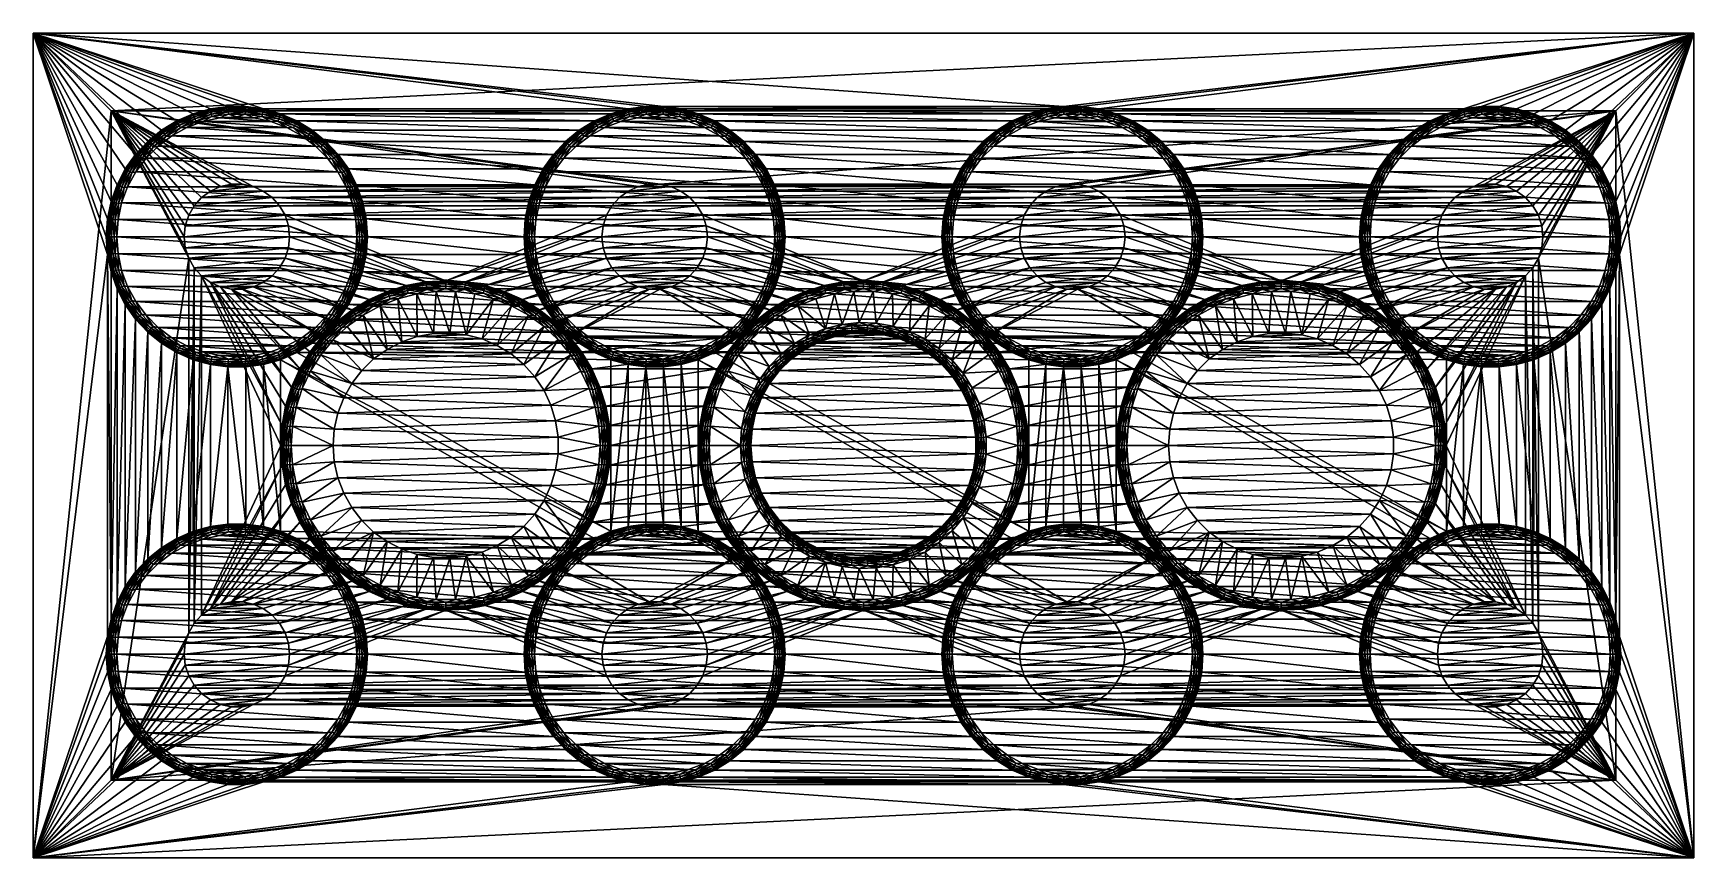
# Model space of a CAD drawing. Extents: x 464 to 15145, y 328 to 7622.
import ezdxf

# ---------------------------------------------------------------- set-up
doc = ezdxf.new("R2010")
doc.units = 0
doc.layers.get('0').update_dxf_attribs({"linetype": 'CONTINUOUS'})

msp = doc.modelspace()

# ---------------------------------------------------------------- linework, layer by layer
at = {"color": 7}
for points in [[(15145, 7622), (464, 7622), (15145, 7622, -4432), (15145, 7622)], [(15145, 7622, -4432), (464, 7622), (464, 7622, -4432), (15145, 7622, -4432)], [(464, 7622), (464, 328), (464, 7622, -4432), (464, 7622)], [(464, 7622, -4432), (464, 328), (464, 328, -4432), (464, 7622, -4432)], [(6037, 6973, -4432), (9572, 6973, -4432), (464, 7622, -4432), (6037, 6973, -4432)], [(464, 7622, -4432), (9572, 6973, -4432), (15145, 7622, -4432), (464, 7622, -4432)], [(2499, 6952, -4432), (5723, 6952, -4432), (464, 7622, -4432), (2499, 6952, -4432)], [(464, 7622, -4432), (5723, 6952, -4432), (5879, 6973, -4432), (464, 7622, -4432)], [(464, 7622, -4432), (5879, 6973, -4432), (6037, 6973, -4432), (464, 7622, -4432)], [(464, 328, -4432), (1121, 5665, -4432), (464, 7622, -4432), (464, 328, -4432)], [(464, 7622, -4432), (1121, 5665, -4432), (1110, 5822, -4432), (464, 7622, -4432)], [(464, 7622, -4432), (1110, 5822, -4432), (1121, 5979, -4432), (464, 7622, -4432)], [(1121, 5979, -4432), (1153, 6133, -4432), (464, 7622, -4432), (1121, 5979, -4432)], [(464, 7622, -4432), (1153, 6133, -4432), (1206, 6282, -4432), (464, 7622, -4432)], [(464, 7622, -4432), (1206, 6282, -4432), (1278, 6422, -4432), (464, 7622, -4432)], [(1278, 6422, -4432), (1369, 6550, -4432), (464, 7622, -4432), (1278, 6422, -4432)], [(464, 7622, -4432), (1369, 6550, -4432), (1477, 6665, -4432), (464, 7622, -4432)], [(464, 7622, -4432), (1477, 6665, -4432), (1599, 6765, -4432), (464, 7622, -4432)], [(1599, 6765, -4432), (1734, 6847, -4432), (464, 7622, -4432), (1599, 6765, -4432)], [(464, 7622, -4432), (1734, 6847, -4432), (1878, 6909, -4432), (464, 7622, -4432)], [(464, 7622, -4432), (1878, 6909, -4432), (2030, 6952, -4432), (464, 7622, -4432)], [(2030, 6952, -4432), (2186, 6973, -4432), (464, 7622, -4432), (2030, 6952, -4432)], [(464, 7622, -4432), (2186, 6973, -4432), (2343, 6973, -4432), (464, 7622, -4432)], [(464, 7622, -4432), (2343, 6973, -4432), (2499, 6952, -4432), (464, 7622, -4432)], [(1152, 6935), (464, 328), (464, 7622), (1152, 6935)], [(1152, 6935), (464, 7622), (15145, 7622), (1152, 6935)], [(1152, 6935), (15145, 7622), (14457, 6935), (1152, 6935)], [(15145, 7622, -4432), (9572, 6973, -4432), (9730, 6973, -4432), (15145, 7622, -4432)], [(15145, 7622, -4432), (9730, 6973, -4432), (9886, 6952, -4432), (15145, 7622, -4432)], [(9886, 6952, -4432), (13110, 6952, -4432), (15145, 7622, -4432), (9886, 6952, -4432)], [(15145, 7622, -4432), (13110, 6952, -4432), (13266, 6973, -4432), (15145, 7622, -4432)], [(15145, 7622, -4432), (13266, 6973, -4432), (13423, 6973, -4432), (15145, 7622, -4432)], [(13423, 6973, -4432), (13579, 6952, -4432), (15145, 7622, -4432), (13423, 6973, -4432)], [(15145, 7622, -4432), (13579, 6952, -4432), (13731, 6909, -4432), (15145, 7622, -4432)], [(15145, 7622, -4432), (13731, 6909, -4432), (13876, 6847, -4432), (15145, 7622, -4432)], [(13876, 6847, -4432), (14010, 6765, -4432), (15145, 7622, -4432), (13876, 6847, -4432)], [(15145, 7622, -4432), (14010, 6765, -4432), (14132, 6665, -4432), (15145, 7622, -4432)], [(15145, 7622, -4432), (14132, 6665, -4432), (14240, 6550, -4432), (15145, 7622, -4432)], [(14240, 6550, -4432), (14331, 6422, -4432), (15145, 7622, -4432), (14240, 6550, -4432)], [(15145, 7622, -4432), (14331, 6422, -4432), (14403, 6282, -4432), (15145, 7622, -4432)], [(15145, 7622, -4432), (14403, 6282, -4432), (14456, 6133, -4432), (15145, 7622, -4432)], [(14456, 6133, -4432), (14488, 5979, -4432), (15145, 7622, -4432), (14456, 6133, -4432)], [(14457, 6935), (15145, 7622), (15145, 328), (14457, 6935)], [(14488, 5979, -4432), (14499, 5822, -4432), (15145, 7622, -4432), (14488, 5979, -4432)], [(15145, 7622, -4432), (14499, 5822, -4432), (14488, 5665, -4432), (15145, 7622, -4432)], [(15145, 7622, -4432), (14488, 5665, -4432), (15145, 328, -4432), (15145, 7622, -4432)], [(15145, 328), (15145, 7622), (15145, 328, -4432), (15145, 328)], [(15145, 328, -4432), (15145, 7622), (15145, 7622, -4432), (15145, 328, -4432)], [(1152, 1016), (464, 328), (1152, 6935), (1152, 1016)], [(5814, 6265, -3744), (2409, 6265, -3744), (1152, 6935, -3744), (5814, 6265, -3744)], [(1152, 6935, -3744), (2409, 6265, -3744), (2313, 6286, -3744), (1152, 6935, -3744)], [(1152, 6935, -3744), (2313, 6286, -3744), (2216, 6286, -3744), (1152, 6935, -3744)], [(14457, 6935, -3744), (6007, 6286, -3744), (1152, 6935, -3744), (14457, 6935, -3744)], [(1152, 6935, -3744), (6007, 6286, -3744), (5909, 6286, -3744), (1152, 6935, -3744)], [(1152, 6935, -3744), (5909, 6286, -3744), (5814, 6265, -3744), (1152, 6935, -3744)], [(1152, 6935, -3744), (1839, 5632, -3744), (1152, 1016, -3744), (1152, 6935, -3744)], [(2216, 6286, -3744), (2120, 6265, -3744), (1152, 6935, -3744), (2216, 6286, -3744)], [(1152, 6935, -3744), (2120, 6265, -3744), (2031, 6226, -3744), (1152, 6935, -3744)], [(1152, 6935, -3744), (2031, 6226, -3744), (1953, 6168, -3744), (1152, 6935, -3744)], [(1953, 6168, -3744), (1887, 6096, -3744), (1152, 6935, -3744), (1953, 6168, -3744)], [(1152, 6935, -3744), (1887, 6096, -3744), (1839, 6012, -3744), (1152, 6935, -3744)], [(1152, 6935, -3744), (1839, 6012, -3744), (1808, 5919, -3744), (1152, 6935, -3744)], [(1808, 5919, -3744), (1798, 5822, -3744), (1152, 6935, -3744), (1808, 5919, -3744)], [(1152, 6935, -3744), (1798, 5822, -3744), (1808, 5725, -3744), (1152, 6935, -3744)], [(1152, 6935, -3744), (1808, 5725, -3744), (1839, 5632, -3744), (1152, 6935, -3744)], [(1152, 6935), (14457, 6935), (1152, 6935, -3744), (1152, 6935)], [(1152, 6935, -3744), (14457, 6935), (14457, 6935, -3744), (1152, 6935, -3744)], [(1152, 1016), (1152, 6935), (1152, 1016, -3744), (1152, 1016)], [(1152, 1016, -3744), (1152, 6935), (1152, 6935, -3744), (1152, 1016, -3744)], [(1734, 6847, -5124), (1735, 6844, -5148), (1878, 6909, -5124), (1734, 6847, -5124)], [(1734, 6847, -4432), (1734, 6847, -5124), (1878, 6909, -4432), (1734, 6847, -4432)], [(1878, 6909, -4432), (1734, 6847, -5124), (1878, 6909, -5124), (1878, 6909, -4432)], [(1878, 6909, -5124), (1735, 6844, -5148), (1879, 6906, -5148), (1878, 6909, -5124)], [(1735, 6844, -5148), (1739, 6836, -5171), (1879, 6906, -5148), (1735, 6844, -5148)], [(1739, 6836, -5171), (1882, 6898, -5171), (1879, 6906, -5148), (1739, 6836, -5171)], [(1878, 6909, -5124), (1879, 6906, -5148), (2030, 6952, -5124), (1878, 6909, -5124)], [(1878, 6909, -4432), (1878, 6909, -5124), (2030, 6952, -4432), (1878, 6909, -4432)], [(2030, 6952, -4432), (1878, 6909, -5124), (2030, 6952, -5124), (2030, 6952, -4432)], [(2030, 6952, -5124), (1879, 6906, -5148), (2030, 6949, -5148), (2030, 6952, -5124)], [(1879, 6906, -5148), (1882, 6898, -5171), (2030, 6949, -5148), (1879, 6906, -5148)], [(1882, 6898, -5171), (2032, 6940, -5171), (2030, 6949, -5148), (1882, 6898, -5171)], [(1882, 6898, -5171), (1887, 6884, -5190), (2032, 6940, -5171), (1882, 6898, -5171)], [(1887, 6884, -5190), (2035, 6925, -5190), (2032, 6940, -5171), (1887, 6884, -5190)], [(1887, 6884, -5190), (1894, 6866, -5204), (2035, 6925, -5190), (1887, 6884, -5190)], [(1894, 6866, -5204), (2039, 6907, -5204), (2035, 6925, -5190), (1894, 6866, -5204)], [(1894, 6866, -5204), (1901, 6845, -5214), (2039, 6907, -5204), (1894, 6866, -5204)], [(1901, 6845, -5214), (2044, 6885, -5214), (2039, 6907, -5204), (1901, 6845, -5214)], [(2030, 6952, -5124), (2030, 6949, -5148), (2186, 6973, -5124), (2030, 6952, -5124)], [(2186, 6973, -5124), (2030, 6949, -5148), (2186, 6970, -5148), (2186, 6973, -5124)], [(2030, 6952, -4432), (2030, 6952, -5124), (2186, 6973, -4432), (2030, 6952, -4432)], [(2186, 6973, -4432), (2030, 6952, -5124), (2186, 6973, -5124), (2186, 6973, -4432)], [(2030, 6949, -5148), (2032, 6940, -5171), (2186, 6970, -5148), (2030, 6949, -5148)], [(2032, 6940, -5171), (2187, 6961, -5171), (2186, 6970, -5148), (2032, 6940, -5171)], [(2032, 6940, -5171), (2035, 6925, -5190), (2187, 6961, -5171), (2032, 6940, -5171)], [(2035, 6925, -5190), (2188, 6946, -5190), (2187, 6961, -5171), (2035, 6925, -5190)], [(2035, 6925, -5190), (2039, 6907, -5204), (2188, 6946, -5190), (2035, 6925, -5190)], [(2039, 6907, -5204), (2189, 6927, -5204), (2188, 6946, -5190), (2039, 6907, -5204)], [(2039, 6907, -5204), (2044, 6885, -5214), (2189, 6927, -5204), (2039, 6907, -5204)], [(2044, 6885, -5214), (2190, 6905, -5214), (2189, 6927, -5204), (2044, 6885, -5214)], [(2044, 6885, -5214), (2113, 6873, -5217), (2190, 6905, -5214), (2044, 6885, -5214)], [(2113, 6873, -5217), (2265, 6884, -5217), (2190, 6905, -5214), (2113, 6873, -5217)], [(2186, 6973, -5124), (2186, 6970, -5148), (2343, 6973, -5124), (2186, 6973, -5124)], [(2343, 6973, -5124), (2186, 6970, -5148), (2343, 6970, -5148), (2343, 6973, -5124)], [(2186, 6973, -4432), (2186, 6973, -5124), (2343, 6973, -4432), (2186, 6973, -4432)], [(2343, 6973, -4432), (2186, 6973, -5124), (2343, 6973, -5124), (2343, 6973, -4432)], [(2186, 6970, -5148), (2187, 6961, -5171), (2343, 6970, -5148), (2186, 6970, -5148)], [(2187, 6961, -5171), (2342, 6961, -5171), (2343, 6970, -5148), (2187, 6961, -5171)], [(2187, 6961, -5171), (2188, 6946, -5190), (2342, 6961, -5171), (2187, 6961, -5171)], [(2188, 6946, -5190), (2341, 6946, -5190), (2342, 6961, -5171), (2188, 6946, -5190)], [(2188, 6946, -5190), (2189, 6927, -5204), (2341, 6946, -5190), (2188, 6946, -5190)], [(2189, 6927, -5204), (2340, 6927, -5204), (2341, 6946, -5190), (2189, 6927, -5204)], [(2189, 6927, -5204), (2190, 6905, -5214), (2340, 6927, -5204), (2189, 6927, -5204)], [(2190, 6905, -5214), (2339, 6905, -5214), (2340, 6927, -5204), (2190, 6905, -5214)], [(2190, 6905, -5214), (2265, 6884, -5217), (2339, 6905, -5214), (2190, 6905, -5214)], [(2265, 6884, -5217), (2416, 6873, -5217), (2339, 6905, -5214), (2265, 6884, -5217)], [(2340, 6927, -5204), (2339, 6905, -5214), (2490, 6907, -5204), (2340, 6927, -5204)], [(2339, 6905, -5214), (2485, 6885, -5214), (2490, 6907, -5204), (2339, 6905, -5214)], [(2339, 6905, -5214), (2416, 6873, -5217), (2485, 6885, -5214), (2339, 6905, -5214)], [(2341, 6946, -5190), (2340, 6927, -5204), (2494, 6925, -5190), (2341, 6946, -5190)], [(2340, 6927, -5204), (2490, 6907, -5204), (2494, 6925, -5190), (2340, 6927, -5204)], [(2342, 6961, -5171), (2341, 6946, -5190), (2497, 6940, -5171), (2342, 6961, -5171)], [(2341, 6946, -5190), (2494, 6925, -5190), (2497, 6940, -5171), (2341, 6946, -5190)], [(2343, 6970, -5148), (2342, 6961, -5171), (2499, 6949, -5148), (2343, 6970, -5148)], [(2342, 6961, -5171), (2497, 6940, -5171), (2499, 6949, -5148), (2342, 6961, -5171)], [(2343, 6973, -5124), (2343, 6970, -5148), (2499, 6952, -5124), (2343, 6973, -5124)], [(2343, 6973, -4432), (2343, 6973, -5124), (2499, 6952, -4432), (2343, 6973, -4432)], [(2499, 6952, -4432), (2343, 6973, -5124), (2499, 6952, -5124), (2499, 6952, -4432)], [(2499, 6952, -5124), (2343, 6970, -5148), (2499, 6949, -5148), (2499, 6952, -5124)], [(2490, 6907, -5204), (2485, 6885, -5214), (2636, 6866, -5204), (2490, 6907, -5204)], [(2494, 6925, -5190), (2490, 6907, -5204), (2642, 6884, -5190), (2494, 6925, -5190)], [(2490, 6907, -5204), (2636, 6866, -5204), (2642, 6884, -5190), (2490, 6907, -5204)], [(2497, 6940, -5171), (2494, 6925, -5190), (2647, 6898, -5171), (2497, 6940, -5171)], [(2494, 6925, -5190), (2642, 6884, -5190), (2647, 6898, -5171), (2494, 6925, -5190)], [(2499, 6949, -5148), (2497, 6940, -5171), (2650, 6906, -5148), (2499, 6949, -5148)], [(2497, 6940, -5171), (2647, 6898, -5171), (2650, 6906, -5148), (2497, 6940, -5171)], [(2499, 6952, -5124), (2499, 6949, -5148), (2651, 6909, -5124), (2499, 6952, -5124)], [(2499, 6952, -4432), (2499, 6952, -5124), (2651, 6909, -4432), (2499, 6952, -4432)], [(2651, 6909, -4432), (2499, 6952, -5124), (2651, 6909, -5124), (2651, 6909, -4432)], [(2651, 6909, -4432), (5571, 6909, -4432), (2499, 6952, -4432), (2651, 6909, -4432)], [(2499, 6952, -4432), (5571, 6909, -4432), (5723, 6952, -4432), (2499, 6952, -4432)], [(2651, 6909, -5124), (2499, 6949, -5148), (2650, 6906, -5148), (2651, 6909, -5124)], [(2650, 6906, -5148), (2647, 6898, -5171), (2794, 6844, -5148), (2650, 6906, -5148)], [(2651, 6909, -5124), (2650, 6906, -5148), (2796, 6847, -5124), (2651, 6909, -5124)], [(2796, 6847, -5124), (2650, 6906, -5148), (2794, 6844, -5148), (2796, 6847, -5124)], [(2651, 6909, -4432), (2651, 6909, -5124), (2796, 6847, -4432), (2651, 6909, -4432)], [(2796, 6847, -4432), (2651, 6909, -5124), (2796, 6847, -5124), (2796, 6847, -4432)], [(2796, 6847, -4432), (5427, 6847, -4432), (2651, 6909, -4432), (2796, 6847, -4432)], [(2651, 6909, -4432), (5427, 6847, -4432), (5571, 6909, -4432), (2651, 6909, -4432)], [(5427, 6847, -5124), (5428, 6844, -5148), (5571, 6909, -5124), (5427, 6847, -5124)], [(5427, 6847, -4432), (5427, 6847, -5124), (5571, 6909, -4432), (5427, 6847, -4432)], [(5571, 6909, -4432), (5427, 6847, -5124), (5571, 6909, -5124), (5571, 6909, -4432)], [(5571, 6909, -5124), (5428, 6844, -5148), (5572, 6906, -5148), (5571, 6909, -5124)], [(5428, 6844, -5148), (5433, 6836, -5171), (5572, 6906, -5148), (5428, 6844, -5148)], [(5433, 6836, -5171), (5576, 6898, -5171), (5572, 6906, -5148), (5433, 6836, -5171)], [(5571, 6909, -5124), (5572, 6906, -5148), (5723, 6952, -5124), (5571, 6909, -5124)], [(5571, 6909, -4432), (5571, 6909, -5124), (5723, 6952, -4432), (5571, 6909, -4432)], [(5723, 6952, -4432), (5571, 6909, -5124), (5723, 6952, -5124), (5723, 6952, -4432)], [(5723, 6952, -5124), (5572, 6906, -5148), (5724, 6949, -5148), (5723, 6952, -5124)], [(5572, 6906, -5148), (5576, 6898, -5171), (5724, 6949, -5148), (5572, 6906, -5148)], [(5576, 6898, -5171), (5726, 6940, -5171), (5724, 6949, -5148), (5576, 6898, -5171)], [(5576, 6898, -5171), (5580, 6884, -5190), (5726, 6940, -5171), (5576, 6898, -5171)], [(5580, 6884, -5190), (5729, 6925, -5190), (5726, 6940, -5171), (5580, 6884, -5190)], [(5580, 6884, -5190), (5587, 6866, -5204), (5729, 6925, -5190), (5580, 6884, -5190)], [(5587, 6866, -5204), (5732, 6907, -5204), (5729, 6925, -5190), (5587, 6866, -5204)], [(5587, 6866, -5204), (5594, 6845, -5214), (5732, 6907, -5204), (5587, 6866, -5204)], [(5594, 6845, -5214), (5737, 6885, -5214), (5732, 6907, -5204), (5594, 6845, -5214)], [(5723, 6952, -5124), (5724, 6949, -5148), (5879, 6973, -5124), (5723, 6952, -5124)], [(5723, 6952, -4432), (5723, 6952, -5124), (5879, 6973, -4432), (5723, 6952, -4432)], [(5879, 6973, -4432), (5723, 6952, -5124), (5879, 6973, -5124), (5879, 6973, -4432)], [(5879, 6973, -5124), (5724, 6949, -5148), (5879, 6970, -5148), (5879, 6973, -5124)], [(5724, 6949, -5148), (5726, 6940, -5171), (5879, 6970, -5148), (5724, 6949, -5148)], [(5726, 6940, -5171), (5880, 6961, -5171), (5879, 6970, -5148), (5726, 6940, -5171)], [(5726, 6940, -5171), (5729, 6925, -5190), (5880, 6961, -5171), (5726, 6940, -5171)], [(5729, 6925, -5190), (5881, 6946, -5190), (5880, 6961, -5171), (5729, 6925, -5190)], [(5729, 6925, -5190), (5732, 6907, -5204), (5881, 6946, -5190), (5729, 6925, -5190)], [(5732, 6907, -5204), (5882, 6927, -5204), (5881, 6946, -5190), (5732, 6907, -5204)], [(5732, 6907, -5204), (5737, 6885, -5214), (5882, 6927, -5204), (5732, 6907, -5204)], [(5737, 6885, -5214), (5884, 6905, -5214), (5882, 6927, -5204), (5737, 6885, -5214)], [(5737, 6885, -5214), (5807, 6873, -5217), (5884, 6905, -5214), (5737, 6885, -5214)], [(5807, 6873, -5217), (5958, 6884, -5217), (5884, 6905, -5214), (5807, 6873, -5217)], [(5879, 6973, -5124), (5879, 6970, -5148), (6037, 6973, -5124), (5879, 6973, -5124)], [(6037, 6973, -5124), (5879, 6970, -5148), (6036, 6970, -5148), (6037, 6973, -5124)], [(5879, 6973, -4432), (5879, 6973, -5124), (6037, 6973, -4432), (5879, 6973, -4432)], [(6037, 6973, -4432), (5879, 6973, -5124), (6037, 6973, -5124), (6037, 6973, -4432)], [(5879, 6970, -5148), (5880, 6961, -5171), (6036, 6970, -5148), (5879, 6970, -5148)], [(5880, 6961, -5171), (6036, 6961, -5171), (6036, 6970, -5148), (5880, 6961, -5171)], [(5880, 6961, -5171), (5881, 6946, -5190), (6036, 6961, -5171), (5880, 6961, -5171)], [(5881, 6946, -5190), (6035, 6946, -5190), (6036, 6961, -5171), (5881, 6946, -5190)], [(5881, 6946, -5190), (5882, 6927, -5204), (6035, 6946, -5190), (5881, 6946, -5190)], [(5882, 6927, -5204), (6034, 6927, -5204), (6035, 6946, -5190), (5882, 6927, -5204)], [(5882, 6927, -5204), (5884, 6905, -5214), (6034, 6927, -5204), (5882, 6927, -5204)], [(5884, 6905, -5214), (6032, 6905, -5214), (6034, 6927, -5204), (5884, 6905, -5214)], [(5884, 6905, -5214), (5958, 6884, -5217), (6032, 6905, -5214), (5884, 6905, -5214)], [(5958, 6884, -5217), (6109, 6873, -5217), (6032, 6905, -5214), (5958, 6884, -5217)], [(9602, 6286, -3744), (6007, 6286, -3744), (14457, 6935, -3744), (9602, 6286, -3744)], [(6034, 6927, -5204), (6032, 6905, -5214), (6183, 6907, -5204), (6034, 6927, -5204)], [(6032, 6905, -5214), (6179, 6885, -5214), (6183, 6907, -5204), (6032, 6905, -5214)], [(6032, 6905, -5214), (6109, 6873, -5217), (6179, 6885, -5214), (6032, 6905, -5214)], [(6035, 6946, -5190), (6034, 6927, -5204), (6187, 6925, -5190), (6035, 6946, -5190)], [(6034, 6927, -5204), (6183, 6907, -5204), (6187, 6925, -5190), (6034, 6927, -5204)], [(6036, 6961, -5171), (6035, 6946, -5190), (6190, 6940, -5171), (6036, 6961, -5171)], [(6035, 6946, -5190), (6187, 6925, -5190), (6190, 6940, -5171), (6035, 6946, -5190)], [(6037, 6973, -5124), (6036, 6970, -5148), (6193, 6952, -5124), (6037, 6973, -5124)], [(6193, 6952, -5124), (6036, 6970, -5148), (6192, 6949, -5148), (6193, 6952, -5124)], [(6036, 6970, -5148), (6036, 6961, -5171), (6192, 6949, -5148), (6036, 6970, -5148)], [(6036, 6961, -5171), (6190, 6940, -5171), (6192, 6949, -5148), (6036, 6961, -5171)], [(6037, 6973, -4432), (6037, 6973, -5124), (6193, 6952, -4432), (6037, 6973, -4432)], [(6193, 6952, -4432), (6037, 6973, -5124), (6193, 6952, -5124), (6193, 6952, -4432)], [(6193, 6952, -4432), (9416, 6952, -4432), (6037, 6973, -4432), (6193, 6952, -4432)], [(6037, 6973, -4432), (9416, 6952, -4432), (9572, 6973, -4432), (6037, 6973, -4432)], [(6183, 6907, -5204), (6179, 6885, -5214), (6329, 6866, -5204), (6183, 6907, -5204)], [(6187, 6925, -5190), (6183, 6907, -5204), (6335, 6884, -5190), (6187, 6925, -5190)], [(6183, 6907, -5204), (6329, 6866, -5204), (6335, 6884, -5190), (6183, 6907, -5204)], [(6190, 6940, -5171), (6187, 6925, -5190), (6340, 6898, -5171), (6190, 6940, -5171)], [(6187, 6925, -5190), (6335, 6884, -5190), (6340, 6898, -5171), (6187, 6925, -5190)], [(6192, 6949, -5148), (6190, 6940, -5171), (6343, 6906, -5148), (6192, 6949, -5148)], [(6190, 6940, -5171), (6340, 6898, -5171), (6343, 6906, -5148), (6190, 6940, -5171)], [(6193, 6952, -5124), (6192, 6949, -5148), (6344, 6909, -5124), (6193, 6952, -5124)], [(6344, 6909, -5124), (6192, 6949, -5148), (6343, 6906, -5148), (6344, 6909, -5124)], [(6193, 6952, -4432), (6193, 6952, -5124), (6344, 6909, -4432), (6193, 6952, -4432)], [(6344, 6909, -4432), (6193, 6952, -5124), (6344, 6909, -5124), (6344, 6909, -4432)], [(6344, 6909, -4432), (9265, 6909, -4432), (6193, 6952, -4432), (6344, 6909, -4432)], [(6193, 6952, -4432), (9265, 6909, -4432), (9416, 6952, -4432), (6193, 6952, -4432)], [(6343, 6906, -5148), (6340, 6898, -5171), (6487, 6844, -5148), (6343, 6906, -5148)], [(6344, 6909, -5124), (6343, 6906, -5148), (6489, 6847, -5124), (6344, 6909, -5124)], [(6489, 6847, -5124), (6343, 6906, -5148), (6487, 6844, -5148), (6489, 6847, -5124)], [(6344, 6909, -4432), (6344, 6909, -5124), (6489, 6847, -4432), (6344, 6909, -4432)], [(6489, 6847, -4432), (6344, 6909, -5124), (6489, 6847, -5124), (6489, 6847, -4432)], [(6489, 6847, -4432), (9120, 6847, -4432), (6344, 6909, -4432), (6489, 6847, -4432)], [(6344, 6909, -4432), (9120, 6847, -4432), (9265, 6909, -4432), (6344, 6909, -4432)], [(9120, 6847, -5124), (9122, 6844, -5148), (9265, 6909, -5124), (9120, 6847, -5124)], [(9120, 6847, -4432), (9120, 6847, -5124), (9265, 6909, -4432), (9120, 6847, -4432)], [(9265, 6909, -4432), (9120, 6847, -5124), (9265, 6909, -5124), (9265, 6909, -4432)], [(9265, 6909, -5124), (9122, 6844, -5148), (9266, 6906, -5148), (9265, 6909, -5124)], [(9122, 6844, -5148), (9126, 6836, -5171), (9266, 6906, -5148), (9122, 6844, -5148)], [(9126, 6836, -5171), (9269, 6898, -5171), (9266, 6906, -5148), (9126, 6836, -5171)], [(9265, 6909, -5124), (9266, 6906, -5148), (9416, 6952, -5124), (9265, 6909, -5124)], [(9265, 6909, -4432), (9265, 6909, -5124), (9416, 6952, -4432), (9265, 6909, -4432)], [(9416, 6952, -4432), (9265, 6909, -5124), (9416, 6952, -5124), (9416, 6952, -4432)], [(9416, 6952, -5124), (9266, 6906, -5148), (9417, 6949, -5148), (9416, 6952, -5124)], [(9266, 6906, -5148), (9269, 6898, -5171), (9417, 6949, -5148), (9266, 6906, -5148)], [(9269, 6898, -5171), (9419, 6940, -5171), (9417, 6949, -5148), (9269, 6898, -5171)], [(9269, 6898, -5171), (9274, 6884, -5190), (9419, 6940, -5171), (9269, 6898, -5171)], [(9274, 6884, -5190), (9422, 6925, -5190), (9419, 6940, -5171), (9274, 6884, -5190)], [(9274, 6884, -5190), (9280, 6866, -5204), (9422, 6925, -5190), (9274, 6884, -5190)], [(9280, 6866, -5204), (9426, 6907, -5204), (9422, 6925, -5190), (9280, 6866, -5204)], [(9280, 6866, -5204), (9288, 6845, -5214), (9426, 6907, -5204), (9280, 6866, -5204)], [(9288, 6845, -5214), (9430, 6885, -5214), (9426, 6907, -5204), (9288, 6845, -5214)], [(9416, 6952, -5124), (9417, 6949, -5148), (9572, 6973, -5124), (9416, 6952, -5124)], [(9416, 6952, -4432), (9416, 6952, -5124), (9572, 6973, -4432), (9416, 6952, -4432)], [(9572, 6973, -4432), (9416, 6952, -5124), (9572, 6973, -5124), (9572, 6973, -4432)], [(9572, 6973, -5124), (9417, 6949, -5148), (9573, 6970, -5148), (9572, 6973, -5124)], [(9417, 6949, -5148), (9419, 6940, -5171), (9573, 6970, -5148), (9417, 6949, -5148)], [(9419, 6940, -5171), (9573, 6961, -5171), (9573, 6970, -5148), (9419, 6940, -5171)], [(9419, 6940, -5171), (9422, 6925, -5190), (9573, 6961, -5171), (9419, 6940, -5171)], [(9422, 6925, -5190), (9574, 6946, -5190), (9573, 6961, -5171), (9422, 6925, -5190)], [(9422, 6925, -5190), (9426, 6907, -5204), (9574, 6946, -5190), (9422, 6925, -5190)], [(9426, 6907, -5204), (9576, 6927, -5204), (9574, 6946, -5190), (9426, 6907, -5204)], [(9426, 6907, -5204), (9430, 6885, -5214), (9576, 6927, -5204), (9426, 6907, -5204)], [(9430, 6885, -5214), (9577, 6905, -5214), (9576, 6927, -5204), (9430, 6885, -5214)], [(9430, 6885, -5214), (9500, 6873, -5217), (9577, 6905, -5214), (9430, 6885, -5214)], [(9500, 6873, -5217), (9651, 6884, -5217), (9577, 6905, -5214), (9500, 6873, -5217)], [(9572, 6973, -5124), (9573, 6970, -5148), (9730, 6973, -5124), (9572, 6973, -5124)], [(9572, 6973, -4432), (9572, 6973, -5124), (9730, 6973, -4432), (9572, 6973, -4432)], [(9730, 6973, -4432), (9572, 6973, -5124), (9730, 6973, -5124), (9730, 6973, -4432)], [(9730, 6973, -5124), (9573, 6970, -5148), (9730, 6970, -5148), (9730, 6973, -5124)], [(9573, 6970, -5148), (9573, 6961, -5171), (9730, 6970, -5148), (9573, 6970, -5148)], [(9573, 6961, -5171), (9729, 6961, -5171), (9730, 6970, -5148), (9573, 6961, -5171)], [(9573, 6961, -5171), (9574, 6946, -5190), (9729, 6961, -5171), (9573, 6961, -5171)], [(9574, 6946, -5190), (9728, 6946, -5190), (9729, 6961, -5171), (9574, 6946, -5190)], [(9574, 6946, -5190), (9576, 6927, -5204), (9728, 6946, -5190), (9574, 6946, -5190)], [(9576, 6927, -5204), (9727, 6927, -5204), (9728, 6946, -5190), (9576, 6927, -5204)], [(9576, 6927, -5204), (9577, 6905, -5214), (9727, 6927, -5204), (9576, 6927, -5204)], [(9577, 6905, -5214), (9725, 6905, -5214), (9727, 6927, -5204), (9577, 6905, -5214)], [(9577, 6905, -5214), (9651, 6884, -5217), (9725, 6905, -5214), (9577, 6905, -5214)], [(14457, 6935, -3744), (9700, 6286, -3744), (9602, 6286, -3744), (14457, 6935, -3744)], [(9651, 6884, -5217), (9802, 6873, -5217), (9725, 6905, -5214), (9651, 6884, -5217)], [(14457, 6935, -3744), (9795, 6265, -3744), (9700, 6286, -3744), (14457, 6935, -3744)], [(9727, 6927, -5204), (9725, 6905, -5214), (9877, 6907, -5204), (9727, 6927, -5204)], [(9725, 6905, -5214), (9872, 6885, -5214), (9877, 6907, -5204), (9725, 6905, -5214)], [(9725, 6905, -5214), (9802, 6873, -5217), (9872, 6885, -5214), (9725, 6905, -5214)], [(9728, 6946, -5190), (9727, 6927, -5204), (9881, 6925, -5190), (9728, 6946, -5190)], [(9727, 6927, -5204), (9877, 6907, -5204), (9881, 6925, -5190), (9727, 6927, -5204)], [(9729, 6961, -5171), (9728, 6946, -5190), (9884, 6940, -5171), (9729, 6961, -5171)], [(9728, 6946, -5190), (9881, 6925, -5190), (9884, 6940, -5171), (9728, 6946, -5190)], [(9730, 6970, -5148), (9729, 6961, -5171), (9885, 6949, -5148), (9730, 6970, -5148)], [(9729, 6961, -5171), (9884, 6940, -5171), (9885, 6949, -5148), (9729, 6961, -5171)], [(9730, 6973, -5124), (9730, 6970, -5148), (9886, 6952, -5124), (9730, 6973, -5124)], [(9730, 6973, -4432), (9730, 6973, -5124), (9886, 6952, -4432), (9730, 6973, -4432)], [(9886, 6952, -4432), (9730, 6973, -5124), (9886, 6952, -5124), (9886, 6952, -4432)], [(9886, 6952, -5124), (9730, 6970, -5148), (9885, 6949, -5148), (9886, 6952, -5124)], [(13200, 6265, -3744), (9795, 6265, -3744), (14457, 6935, -3744), (13200, 6265, -3744)], [(9877, 6907, -5204), (9872, 6885, -5214), (10022, 6866, -5204), (9877, 6907, -5204)], [(9881, 6925, -5190), (9877, 6907, -5204), (10029, 6884, -5190), (9881, 6925, -5190)], [(9877, 6907, -5204), (10022, 6866, -5204), (10029, 6884, -5190), (9877, 6907, -5204)], [(9884, 6940, -5171), (9881, 6925, -5190), (10034, 6898, -5171), (9884, 6940, -5171)], [(9881, 6925, -5190), (10029, 6884, -5190), (10034, 6898, -5171), (9881, 6925, -5190)], [(9885, 6949, -5148), (9884, 6940, -5171), (10037, 6906, -5148), (9885, 6949, -5148)], [(9884, 6940, -5171), (10034, 6898, -5171), (10037, 6906, -5148), (9884, 6940, -5171)], [(9886, 6952, -5124), (9885, 6949, -5148), (10038, 6909, -5124), (9886, 6952, -5124)], [(10038, 6909, -5124), (9885, 6949, -5148), (10037, 6906, -5148), (10038, 6909, -5124)], [(9886, 6952, -4432), (9886, 6952, -5124), (10038, 6909, -4432), (9886, 6952, -4432)], [(10038, 6909, -4432), (9886, 6952, -5124), (10038, 6909, -5124), (10038, 6909, -4432)], [(10038, 6909, -4432), (12958, 6909, -4432), (9886, 6952, -4432), (10038, 6909, -4432)], [(9886, 6952, -4432), (12958, 6909, -4432), (13110, 6952, -4432), (9886, 6952, -4432)], [(10037, 6906, -5148), (10034, 6898, -5171), (10181, 6844, -5148), (10037, 6906, -5148)], [(10038, 6909, -5124), (10037, 6906, -5148), (10182, 6847, -5124), (10038, 6909, -5124)], [(10182, 6847, -5124), (10037, 6906, -5148), (10181, 6844, -5148), (10182, 6847, -5124)], [(10038, 6909, -4432), (10038, 6909, -5124), (10182, 6847, -4432), (10038, 6909, -4432)], [(10182, 6847, -4432), (10038, 6909, -5124), (10182, 6847, -5124), (10182, 6847, -4432)], [(10182, 6847, -4432), (12814, 6847, -4432), (10038, 6909, -4432), (10182, 6847, -4432)], [(10038, 6909, -4432), (12814, 6847, -4432), (12958, 6909, -4432), (10038, 6909, -4432)], [(12814, 6847, -5124), (12815, 6844, -5148), (12958, 6909, -5124), (12814, 6847, -5124)], [(12814, 6847, -4432), (12814, 6847, -5124), (12958, 6909, -4432), (12814, 6847, -4432)], [(12958, 6909, -4432), (12814, 6847, -5124), (12958, 6909, -5124), (12958, 6909, -4432)], [(12958, 6909, -5124), (12815, 6844, -5148), (12959, 6906, -5148), (12958, 6909, -5124)], [(12815, 6844, -5148), (12819, 6836, -5171), (12959, 6906, -5148), (12815, 6844, -5148)], [(12819, 6836, -5171), (12962, 6898, -5171), (12959, 6906, -5148), (12819, 6836, -5171)], [(12958, 6909, -5124), (12959, 6906, -5148), (13110, 6952, -5124), (12958, 6909, -5124)], [(12958, 6909, -4432), (12958, 6909, -5124), (13110, 6952, -4432), (12958, 6909, -4432)], [(13110, 6952, -4432), (12958, 6909, -5124), (13110, 6952, -5124), (13110, 6952, -4432)], [(13110, 6952, -5124), (12959, 6906, -5148), (13110, 6949, -5148), (13110, 6952, -5124)], [(12959, 6906, -5148), (12962, 6898, -5171), (13110, 6949, -5148), (12959, 6906, -5148)], [(12962, 6898, -5171), (13112, 6940, -5171), (13110, 6949, -5148), (12962, 6898, -5171)], [(12962, 6898, -5171), (12967, 6884, -5190), (13112, 6940, -5171), (12962, 6898, -5171)], [(12967, 6884, -5190), (13115, 6925, -5190), (13112, 6940, -5171), (12967, 6884, -5190)], [(12967, 6884, -5190), (12974, 6866, -5204), (13115, 6925, -5190), (12967, 6884, -5190)], [(12974, 6866, -5204), (13119, 6907, -5204), (13115, 6925, -5190), (12974, 6866, -5204)], [(12974, 6866, -5204), (12981, 6845, -5214), (13119, 6907, -5204), (12974, 6866, -5204)], [(12981, 6845, -5214), (13124, 6885, -5214), (13119, 6907, -5204), (12981, 6845, -5214)], [(13110, 6952, -5124), (13110, 6949, -5148), (13266, 6973, -5124), (13110, 6952, -5124)], [(13266, 6973, -5124), (13110, 6949, -5148), (13266, 6970, -5148), (13266, 6973, -5124)], [(13110, 6952, -4432), (13110, 6952, -5124), (13266, 6973, -4432), (13110, 6952, -4432)], [(13266, 6973, -4432), (13110, 6952, -5124), (13266, 6973, -5124), (13266, 6973, -4432)], [(13110, 6949, -5148), (13112, 6940, -5171), (13266, 6970, -5148), (13110, 6949, -5148)], [(13112, 6940, -5171), (13267, 6961, -5171), (13266, 6970, -5148), (13112, 6940, -5171)], [(13112, 6940, -5171), (13115, 6925, -5190), (13267, 6961, -5171), (13112, 6940, -5171)], [(13115, 6925, -5190), (13268, 6946, -5190), (13267, 6961, -5171), (13115, 6925, -5190)], [(13115, 6925, -5190), (13119, 6907, -5204), (13268, 6946, -5190), (13115, 6925, -5190)], [(13119, 6907, -5204), (13269, 6927, -5204), (13268, 6946, -5190), (13119, 6907, -5204)], [(13119, 6907, -5204), (13124, 6885, -5214), (13269, 6927, -5204), (13119, 6907, -5204)], [(13124, 6885, -5214), (13270, 6905, -5214), (13269, 6927, -5204), (13124, 6885, -5214)], [(13124, 6885, -5214), (13193, 6873, -5217), (13270, 6905, -5214), (13124, 6885, -5214)], [(13193, 6873, -5217), (13345, 6884, -5217), (13270, 6905, -5214), (13193, 6873, -5217)], [(14457, 6935, -3744), (13296, 6286, -3744), (13200, 6265, -3744), (14457, 6935, -3744)], [(13266, 6973, -5124), (13266, 6970, -5148), (13423, 6973, -5124), (13266, 6973, -5124)], [(13423, 6973, -5124), (13266, 6970, -5148), (13423, 6970, -5148), (13423, 6973, -5124)], [(13266, 6973, -4432), (13266, 6973, -5124), (13423, 6973, -4432), (13266, 6973, -4432)], [(13423, 6973, -4432), (13266, 6973, -5124), (13423, 6973, -5124), (13423, 6973, -4432)], [(13266, 6970, -5148), (13267, 6961, -5171), (13423, 6970, -5148), (13266, 6970, -5148)], [(13267, 6961, -5171), (13422, 6961, -5171), (13423, 6970, -5148), (13267, 6961, -5171)], [(13267, 6961, -5171), (13268, 6946, -5190), (13422, 6961, -5171), (13267, 6961, -5171)], [(13268, 6946, -5190), (13421, 6946, -5190), (13422, 6961, -5171), (13268, 6946, -5190)], [(13268, 6946, -5190), (13269, 6927, -5204), (13421, 6946, -5190), (13268, 6946, -5190)], [(13269, 6927, -5204), (13420, 6927, -5204), (13421, 6946, -5190), (13269, 6927, -5204)], [(13269, 6927, -5204), (13270, 6905, -5214), (13420, 6927, -5204), (13269, 6927, -5204)], [(13270, 6905, -5214), (13419, 6905, -5214), (13420, 6927, -5204), (13270, 6905, -5214)], [(13270, 6905, -5214), (13345, 6884, -5217), (13419, 6905, -5214), (13270, 6905, -5214)], [(14457, 6935, -3744), (13393, 6286, -3744), (13296, 6286, -3744), (14457, 6935, -3744)], [(13345, 6884, -5217), (13496, 6873, -5217), (13419, 6905, -5214), (13345, 6884, -5217)], [(13489, 6265, -3744), (13393, 6286, -3744), (14457, 6935, -3744), (13489, 6265, -3744)], [(13420, 6927, -5204), (13419, 6905, -5214), (13570, 6907, -5204), (13420, 6927, -5204)], [(13419, 6905, -5214), (13565, 6885, -5214), (13570, 6907, -5204), (13419, 6905, -5214)], [(13419, 6905, -5214), (13496, 6873, -5217), (13565, 6885, -5214), (13419, 6905, -5214)], [(13421, 6946, -5190), (13420, 6927, -5204), (13574, 6925, -5190), (13421, 6946, -5190)], [(13420, 6927, -5204), (13570, 6907, -5204), (13574, 6925, -5190), (13420, 6927, -5204)], [(13422, 6961, -5171), (13421, 6946, -5190), (13577, 6940, -5171), (13422, 6961, -5171)], [(13421, 6946, -5190), (13574, 6925, -5190), (13577, 6940, -5171), (13421, 6946, -5190)], [(13423, 6970, -5148), (13422, 6961, -5171), (13579, 6949, -5148), (13423, 6970, -5148)], [(13422, 6961, -5171), (13577, 6940, -5171), (13579, 6949, -5148), (13422, 6961, -5171)], [(13423, 6973, -5124), (13423, 6970, -5148), (13579, 6952, -5124), (13423, 6973, -5124)], [(13423, 6973, -4432), (13423, 6973, -5124), (13579, 6952, -4432), (13423, 6973, -4432)], [(13579, 6952, -4432), (13423, 6973, -5124), (13579, 6952, -5124), (13579, 6952, -4432)], [(13579, 6952, -5124), (13423, 6970, -5148), (13579, 6949, -5148), (13579, 6952, -5124)], [(14457, 6935, -3744), (13578, 6226, -3744), (13489, 6265, -3744), (14457, 6935, -3744)], [(13570, 6907, -5204), (13565, 6885, -5214), (13716, 6866, -5204), (13570, 6907, -5204)], [(13574, 6925, -5190), (13570, 6907, -5204), (13722, 6884, -5190), (13574, 6925, -5190)], [(13570, 6907, -5204), (13716, 6866, -5204), (13722, 6884, -5190), (13570, 6907, -5204)], [(13577, 6940, -5171), (13574, 6925, -5190), (13727, 6898, -5171), (13577, 6940, -5171)], [(13574, 6925, -5190), (13722, 6884, -5190), (13727, 6898, -5171), (13574, 6925, -5190)], [(13579, 6949, -5148), (13577, 6940, -5171), (13730, 6906, -5148), (13579, 6949, -5148)], [(13577, 6940, -5171), (13727, 6898, -5171), (13730, 6906, -5148), (13577, 6940, -5171)], [(14457, 6935, -3744), (13657, 6168, -3744), (13578, 6226, -3744), (14457, 6935, -3744)], [(13579, 6952, -5124), (13579, 6949, -5148), (13731, 6909, -5124), (13579, 6952, -5124)], [(13579, 6952, -4432), (13579, 6952, -5124), (13731, 6909, -4432), (13579, 6952, -4432)], [(13731, 6909, -4432), (13579, 6952, -5124), (13731, 6909, -5124), (13731, 6909, -4432)], [(13731, 6909, -5124), (13579, 6949, -5148), (13730, 6906, -5148), (13731, 6909, -5124)], [(13722, 6096, -3744), (13657, 6168, -3744), (14457, 6935, -3744), (13722, 6096, -3744)], [(14457, 6935, -3744), (13771, 6012, -3744), (13722, 6096, -3744), (14457, 6935, -3744)], [(13730, 6906, -5148), (13727, 6898, -5171), (13874, 6844, -5148), (13730, 6906, -5148)], [(13731, 6909, -5124), (13730, 6906, -5148), (13876, 6847, -5124), (13731, 6909, -5124)], [(13876, 6847, -5124), (13730, 6906, -5148), (13874, 6844, -5148), (13876, 6847, -5124)], [(13731, 6909, -4432), (13731, 6909, -5124), (13876, 6847, -4432), (13731, 6909, -4432)], [(13876, 6847, -4432), (13731, 6909, -5124), (13876, 6847, -5124), (13876, 6847, -4432)], [(14457, 1016, -3744), (13771, 5632, -3744), (14457, 6935, -3744), (14457, 1016, -3744)], [(14457, 6935, -3744), (13771, 5632, -3744), (13801, 5725, -3744), (14457, 6935, -3744)], [(14457, 6935, -3744), (13801, 5919, -3744), (13771, 6012, -3744), (14457, 6935, -3744)], [(14457, 6935, -3744), (13801, 5725, -3744), (13811, 5822, -3744), (14457, 6935, -3744)], [(13811, 5822, -3744), (13801, 5919, -3744), (14457, 6935, -3744), (13811, 5822, -3744)], [(14457, 6935), (14457, 1016), (14457, 6935, -3744), (14457, 6935)], [(14457, 6935, -3744), (14457, 1016), (14457, 1016, -3744), (14457, 6935, -3744)], [(14457, 6935), (15145, 328), (14457, 1016), (14457, 6935)], [(1477, 6665, -5124), (1479, 6663, -5148), (1599, 6765, -5124), (1477, 6665, -5124)], [(1477, 6665, -4432), (1477, 6665, -5124), (1599, 6765, -4432), (1477, 6665, -4432)], [(1599, 6765, -4432), (1477, 6665, -5124), (1599, 6765, -5124), (1599, 6765, -4432)], [(1599, 6765, -5124), (1479, 6663, -5148), (1601, 6762, -5148), (1599, 6765, -5124)], [(1479, 6663, -5148), (1485, 6656, -5171), (1601, 6762, -5148), (1479, 6663, -5148)], [(1485, 6656, -5171), (1606, 6755, -5171), (1601, 6762, -5148), (1485, 6656, -5171)], [(1485, 6656, -5171), (1495, 6646, -5190), (1606, 6755, -5171), (1485, 6656, -5171)], [(1495, 6646, -5190), (1615, 6743, -5190), (1606, 6755, -5171), (1495, 6646, -5190)], [(1599, 6765, -5124), (1601, 6762, -5148), (1734, 6847, -5124), (1599, 6765, -5124)], [(1599, 6765, -4432), (1599, 6765, -5124), (1734, 6847, -4432), (1599, 6765, -4432)], [(1734, 6847, -4432), (1599, 6765, -5124), (1734, 6847, -5124), (1734, 6847, -4432)], [(1734, 6847, -5124), (1601, 6762, -5148), (1735, 6844, -5148), (1734, 6847, -5124)], [(1601, 6762, -5148), (1606, 6755, -5171), (1735, 6844, -5148), (1601, 6762, -5148)], [(1606, 6755, -5171), (1739, 6836, -5171), (1735, 6844, -5148), (1606, 6755, -5171)], [(1606, 6755, -5171), (1615, 6743, -5190), (1739, 6836, -5171), (1606, 6755, -5171)], [(1615, 6743, -5190), (1746, 6823, -5190), (1739, 6836, -5171), (1615, 6743, -5190)], [(1615, 6743, -5190), (1626, 6727, -5204), (1746, 6823, -5190), (1615, 6743, -5190)], [(1626, 6727, -5204), (1755, 6806, -5204), (1746, 6823, -5190), (1626, 6727, -5204)], [(1626, 6727, -5204), (1638, 6709, -5214), (1755, 6806, -5204), (1626, 6727, -5204)], [(1638, 6709, -5214), (1765, 6786, -5214), (1755, 6806, -5204), (1638, 6709, -5214)], [(1638, 6709, -5214), (1691, 6715, -5217), (1765, 6786, -5214), (1638, 6709, -5214)], [(1691, 6715, -5217), (1823, 6788, -5217), (1765, 6786, -5214), (1691, 6715, -5217)], [(1691, 6715, -5217), (2839, 6715, -5217), (1823, 6788, -5217), (1691, 6715, -5217)], [(1739, 6836, -5171), (1746, 6823, -5190), (1882, 6898, -5171), (1739, 6836, -5171)], [(1746, 6823, -5190), (1887, 6884, -5190), (1882, 6898, -5171), (1746, 6823, -5190)], [(1746, 6823, -5190), (1755, 6806, -5204), (1887, 6884, -5190), (1746, 6823, -5190)], [(1755, 6806, -5204), (1894, 6866, -5204), (1887, 6884, -5190), (1755, 6806, -5204)], [(1755, 6806, -5204), (1765, 6786, -5214), (1894, 6866, -5204), (1755, 6806, -5204)], [(1765, 6786, -5214), (1901, 6845, -5214), (1894, 6866, -5204), (1765, 6786, -5214)], [(1765, 6786, -5214), (1823, 6788, -5217), (1901, 6845, -5214), (1765, 6786, -5214)], [(1823, 6788, -5217), (1965, 6841, -5217), (1901, 6845, -5214), (1823, 6788, -5217)], [(1823, 6788, -5217), (2706, 6788, -5217), (1965, 6841, -5217), (1823, 6788, -5217)], [(1823, 6788, -5217), (2839, 6715, -5217), (2706, 6788, -5217), (1823, 6788, -5217)], [(1901, 6845, -5214), (1965, 6841, -5217), (2044, 6885, -5214), (1901, 6845, -5214)], [(1965, 6841, -5217), (2113, 6873, -5217), (2044, 6885, -5214), (1965, 6841, -5217)], [(1965, 6841, -5217), (2564, 6841, -5217), (2113, 6873, -5217), (1965, 6841, -5217)], [(1965, 6841, -5217), (2706, 6788, -5217), (2564, 6841, -5217), (1965, 6841, -5217)], [(2113, 6873, -5217), (2416, 6873, -5217), (2265, 6884, -5217), (2113, 6873, -5217)], [(2113, 6873, -5217), (2564, 6841, -5217), (2416, 6873, -5217), (2113, 6873, -5217)], [(2416, 6873, -5217), (2564, 6841, -5217), (2485, 6885, -5214), (2416, 6873, -5217)], [(2485, 6885, -5214), (2564, 6841, -5217), (2628, 6845, -5214), (2485, 6885, -5214)], [(2485, 6885, -5214), (2628, 6845, -5214), (2636, 6866, -5204), (2485, 6885, -5214)], [(2564, 6841, -5217), (2706, 6788, -5217), (2628, 6845, -5214), (2564, 6841, -5217)], [(2636, 6866, -5204), (2628, 6845, -5214), (2774, 6806, -5204), (2636, 6866, -5204)], [(2628, 6845, -5214), (2706, 6788, -5217), (2764, 6786, -5214), (2628, 6845, -5214)], [(2628, 6845, -5214), (2764, 6786, -5214), (2774, 6806, -5204), (2628, 6845, -5214)], [(2642, 6884, -5190), (2636, 6866, -5204), (2783, 6823, -5190), (2642, 6884, -5190)], [(2636, 6866, -5204), (2774, 6806, -5204), (2783, 6823, -5190), (2636, 6866, -5204)], [(2647, 6898, -5171), (2642, 6884, -5190), (2790, 6836, -5171), (2647, 6898, -5171)], [(2642, 6884, -5190), (2783, 6823, -5190), (2790, 6836, -5171), (2642, 6884, -5190)], [(2647, 6898, -5171), (2790, 6836, -5171), (2794, 6844, -5148), (2647, 6898, -5171)], [(2706, 6788, -5217), (2839, 6715, -5217), (2764, 6786, -5214), (2706, 6788, -5217)], [(2774, 6806, -5204), (2764, 6786, -5214), (2904, 6727, -5204), (2774, 6806, -5204)], [(2764, 6786, -5214), (2839, 6715, -5217), (2891, 6709, -5214), (2764, 6786, -5214)], [(2764, 6786, -5214), (2891, 6709, -5214), (2904, 6727, -5204), (2764, 6786, -5214)], [(2783, 6823, -5190), (2774, 6806, -5204), (2915, 6743, -5190), (2783, 6823, -5190)], [(2774, 6806, -5204), (2904, 6727, -5204), (2915, 6743, -5190), (2774, 6806, -5204)], [(2790, 6836, -5171), (2783, 6823, -5190), (2923, 6755, -5171), (2790, 6836, -5171)], [(2783, 6823, -5190), (2915, 6743, -5190), (2923, 6755, -5171), (2783, 6823, -5190)], [(2794, 6844, -5148), (2790, 6836, -5171), (2928, 6762, -5148), (2794, 6844, -5148)], [(2790, 6836, -5171), (2923, 6755, -5171), (2928, 6762, -5148), (2790, 6836, -5171)], [(2796, 6847, -5124), (2794, 6844, -5148), (2930, 6765, -5124), (2796, 6847, -5124)], [(2930, 6765, -5124), (2794, 6844, -5148), (2928, 6762, -5148), (2930, 6765, -5124)], [(2796, 6847, -4432), (2796, 6847, -5124), (2930, 6765, -4432), (2796, 6847, -4432)], [(2930, 6765, -4432), (2796, 6847, -5124), (2930, 6765, -5124), (2930, 6765, -4432)], [(2930, 6765, -4432), (5292, 6765, -4432), (2796, 6847, -4432), (2930, 6765, -4432)], [(2796, 6847, -4432), (5292, 6765, -4432), (5427, 6847, -4432), (2796, 6847, -4432)], [(2923, 6755, -5171), (2915, 6743, -5190), (3044, 6656, -5171), (2923, 6755, -5171)], [(2928, 6762, -5148), (2923, 6755, -5171), (3050, 6663, -5148), (2928, 6762, -5148)], [(2923, 6755, -5171), (3044, 6656, -5171), (3050, 6663, -5148), (2923, 6755, -5171)], [(2930, 6765, -5124), (2928, 6762, -5148), (3052, 6665, -5124), (2930, 6765, -5124)], [(3052, 6665, -5124), (2928, 6762, -5148), (3050, 6663, -5148), (3052, 6665, -5124)], [(2930, 6765, -4432), (2930, 6765, -5124), (3052, 6665, -4432), (2930, 6765, -4432)], [(3052, 6665, -4432), (2930, 6765, -5124), (3052, 6665, -5124), (3052, 6665, -4432)], [(3052, 6665, -4432), (5170, 6665, -4432), (2930, 6765, -4432), (3052, 6665, -4432)], [(2930, 6765, -4432), (5170, 6665, -4432), (5292, 6765, -4432), (2930, 6765, -4432)], [(5170, 6665, -5124), (5172, 6663, -5148), (5292, 6765, -5124), (5170, 6665, -5124)], [(5170, 6665, -4432), (5170, 6665, -5124), (5292, 6765, -4432), (5170, 6665, -4432)], [(5292, 6765, -4432), (5170, 6665, -5124), (5292, 6765, -5124), (5292, 6765, -4432)], [(5292, 6765, -5124), (5172, 6663, -5148), (5294, 6762, -5148), (5292, 6765, -5124)], [(5172, 6663, -5148), (5179, 6656, -5171), (5294, 6762, -5148), (5172, 6663, -5148)], [(5179, 6656, -5171), (5299, 6755, -5171), (5294, 6762, -5148), (5179, 6656, -5171)], [(5179, 6656, -5171), (5189, 6646, -5190), (5299, 6755, -5171), (5179, 6656, -5171)], [(5189, 6646, -5190), (5308, 6743, -5190), (5299, 6755, -5171), (5189, 6646, -5190)], [(5292, 6765, -5124), (5294, 6762, -5148), (5427, 6847, -5124), (5292, 6765, -5124)], [(5292, 6765, -4432), (5292, 6765, -5124), (5427, 6847, -4432), (5292, 6765, -4432)], [(5427, 6847, -4432), (5292, 6765, -5124), (5427, 6847, -5124), (5427, 6847, -4432)], [(5427, 6847, -5124), (5294, 6762, -5148), (5428, 6844, -5148), (5427, 6847, -5124)], [(5294, 6762, -5148), (5299, 6755, -5171), (5428, 6844, -5148), (5294, 6762, -5148)], [(5299, 6755, -5171), (5433, 6836, -5171), (5428, 6844, -5148), (5299, 6755, -5171)], [(5299, 6755, -5171), (5308, 6743, -5190), (5433, 6836, -5171), (5299, 6755, -5171)], [(5308, 6743, -5190), (5439, 6823, -5190), (5433, 6836, -5171), (5308, 6743, -5190)], [(5308, 6743, -5190), (5319, 6727, -5204), (5439, 6823, -5190), (5308, 6743, -5190)], [(5319, 6727, -5204), (5448, 6806, -5204), (5439, 6823, -5190), (5319, 6727, -5204)], [(5319, 6727, -5204), (5332, 6709, -5214), (5448, 6806, -5204), (5319, 6727, -5204)], [(5332, 6709, -5214), (5458, 6786, -5214), (5448, 6806, -5204), (5332, 6709, -5214)], [(5332, 6709, -5214), (5384, 6715, -5217), (5458, 6786, -5214), (5332, 6709, -5214)], [(5384, 6715, -5217), (5517, 6788, -5217), (5458, 6786, -5214), (5384, 6715, -5217)], [(5384, 6715, -5217), (6532, 6715, -5217), (5517, 6788, -5217), (5384, 6715, -5217)], [(5433, 6836, -5171), (5439, 6823, -5190), (5576, 6898, -5171), (5433, 6836, -5171)], [(5439, 6823, -5190), (5580, 6884, -5190), (5576, 6898, -5171), (5439, 6823, -5190)], [(5439, 6823, -5190), (5448, 6806, -5204), (5580, 6884, -5190), (5439, 6823, -5190)], [(5448, 6806, -5204), (5587, 6866, -5204), (5580, 6884, -5190), (5448, 6806, -5204)], [(5448, 6806, -5204), (5458, 6786, -5214), (5587, 6866, -5204), (5448, 6806, -5204)], [(5458, 6786, -5214), (5594, 6845, -5214), (5587, 6866, -5204), (5458, 6786, -5214)], [(5458, 6786, -5214), (5517, 6788, -5217), (5594, 6845, -5214), (5458, 6786, -5214)], [(5517, 6788, -5217), (5659, 6841, -5217), (5594, 6845, -5214), (5517, 6788, -5217)], [(5517, 6788, -5217), (6399, 6788, -5217), (5659, 6841, -5217), (5517, 6788, -5217)], [(5517, 6788, -5217), (6532, 6715, -5217), (6399, 6788, -5217), (5517, 6788, -5217)], [(5594, 6845, -5214), (5659, 6841, -5217), (5737, 6885, -5214), (5594, 6845, -5214)], [(5659, 6841, -5217), (5807, 6873, -5217), (5737, 6885, -5214), (5659, 6841, -5217)], [(5659, 6841, -5217), (6257, 6841, -5217), (5807, 6873, -5217), (5659, 6841, -5217)], [(5659, 6841, -5217), (6399, 6788, -5217), (6257, 6841, -5217), (5659, 6841, -5217)], [(5807, 6873, -5217), (6109, 6873, -5217), (5958, 6884, -5217), (5807, 6873, -5217)], [(5807, 6873, -5217), (6257, 6841, -5217), (6109, 6873, -5217), (5807, 6873, -5217)], [(6109, 6873, -5217), (6257, 6841, -5217), (6179, 6885, -5214), (6109, 6873, -5217)], [(6179, 6885, -5214), (6257, 6841, -5217), (6321, 6845, -5214), (6179, 6885, -5214)], [(6179, 6885, -5214), (6321, 6845, -5214), (6329, 6866, -5204), (6179, 6885, -5214)], [(6257, 6841, -5217), (6399, 6788, -5217), (6321, 6845, -5214), (6257, 6841, -5217)], [(6329, 6866, -5204), (6321, 6845, -5214), (6468, 6806, -5204), (6329, 6866, -5204)], [(6321, 6845, -5214), (6399, 6788, -5217), (6457, 6786, -5214), (6321, 6845, -5214)], [(6321, 6845, -5214), (6457, 6786, -5214), (6468, 6806, -5204), (6321, 6845, -5214)], [(6335, 6884, -5190), (6329, 6866, -5204), (6476, 6823, -5190), (6335, 6884, -5190)], [(6329, 6866, -5204), (6468, 6806, -5204), (6476, 6823, -5190), (6329, 6866, -5204)], [(6340, 6898, -5171), (6335, 6884, -5190), (6483, 6836, -5171), (6340, 6898, -5171)], [(6335, 6884, -5190), (6476, 6823, -5190), (6483, 6836, -5171), (6335, 6884, -5190)], [(6340, 6898, -5171), (6483, 6836, -5171), (6487, 6844, -5148), (6340, 6898, -5171)], [(6399, 6788, -5217), (6532, 6715, -5217), (6457, 6786, -5214), (6399, 6788, -5217)], [(6468, 6806, -5204), (6457, 6786, -5214), (6597, 6727, -5204), (6468, 6806, -5204)], [(6457, 6786, -5214), (6532, 6715, -5217), (6584, 6709, -5214), (6457, 6786, -5214)], [(6457, 6786, -5214), (6584, 6709, -5214), (6597, 6727, -5204), (6457, 6786, -5214)], [(6476, 6823, -5190), (6468, 6806, -5204), (6608, 6743, -5190), (6476, 6823, -5190)], [(6468, 6806, -5204), (6597, 6727, -5204), (6608, 6743, -5190), (6468, 6806, -5204)], [(6483, 6836, -5171), (6476, 6823, -5190), (6616, 6755, -5171), (6483, 6836, -5171)], [(6476, 6823, -5190), (6608, 6743, -5190), (6616, 6755, -5171), (6476, 6823, -5190)], [(6487, 6844, -5148), (6483, 6836, -5171), (6622, 6762, -5148), (6487, 6844, -5148)], [(6483, 6836, -5171), (6616, 6755, -5171), (6622, 6762, -5148), (6483, 6836, -5171)], [(6489, 6847, -5124), (6487, 6844, -5148), (6623, 6765, -5124), (6489, 6847, -5124)], [(6623, 6765, -5124), (6487, 6844, -5148), (6622, 6762, -5148), (6623, 6765, -5124)], [(6489, 6847, -4432), (6489, 6847, -5124), (6623, 6765, -4432), (6489, 6847, -4432)], [(6623, 6765, -4432), (6489, 6847, -5124), (6623, 6765, -5124), (6623, 6765, -4432)], [(6623, 6765, -4432), (8986, 6765, -4432), (6489, 6847, -4432), (6623, 6765, -4432)], [(6489, 6847, -4432), (8986, 6765, -4432), (9120, 6847, -4432), (6489, 6847, -4432)], [(6616, 6755, -5171), (6608, 6743, -5190), (6737, 6656, -5171), (6616, 6755, -5171)], [(6622, 6762, -5148), (6616, 6755, -5171), (6744, 6663, -5148), (6622, 6762, -5148)], [(6616, 6755, -5171), (6737, 6656, -5171), (6744, 6663, -5148), (6616, 6755, -5171)], [(6623, 6765, -5124), (6622, 6762, -5148), (6746, 6665, -5124), (6623, 6765, -5124)], [(6746, 6665, -5124), (6622, 6762, -5148), (6744, 6663, -5148), (6746, 6665, -5124)], [(6623, 6765, -4432), (6623, 6765, -5124), (6746, 6665, -4432), (6623, 6765, -4432)], [(6746, 6665, -4432), (6623, 6765, -5124), (6746, 6665, -5124), (6746, 6665, -4432)], [(6746, 6665, -4432), (8863, 6665, -4432), (6623, 6765, -4432), (6746, 6665, -4432)], [(6623, 6765, -4432), (8863, 6665, -4432), (8986, 6765, -4432), (6623, 6765, -4432)], [(8863, 6665, -5124), (8866, 6663, -5148), (8986, 6765, -5124), (8863, 6665, -5124)], [(8863, 6665, -4432), (8863, 6665, -5124), (8986, 6765, -4432), (8863, 6665, -4432)], [(8986, 6765, -4432), (8863, 6665, -5124), (8986, 6765, -5124), (8986, 6765, -4432)], [(8986, 6765, -5124), (8866, 6663, -5148), (8987, 6762, -5148), (8986, 6765, -5124)], [(8866, 6663, -5148), (8872, 6656, -5171), (8987, 6762, -5148), (8866, 6663, -5148)], [(8872, 6656, -5171), (8993, 6755, -5171), (8987, 6762, -5148), (8872, 6656, -5171)], [(8872, 6656, -5171), (8882, 6646, -5190), (8993, 6755, -5171), (8872, 6656, -5171)], [(8882, 6646, -5190), (9001, 6743, -5190), (8993, 6755, -5171), (8882, 6646, -5190)], [(8986, 6765, -5124), (8987, 6762, -5148), (9120, 6847, -5124), (8986, 6765, -5124)], [(8986, 6765, -4432), (8986, 6765, -5124), (9120, 6847, -4432), (8986, 6765, -4432)], [(9120, 6847, -4432), (8986, 6765, -5124), (9120, 6847, -5124), (9120, 6847, -4432)], [(9120, 6847, -5124), (8987, 6762, -5148), (9122, 6844, -5148), (9120, 6847, -5124)], [(8987, 6762, -5148), (8993, 6755, -5171), (9122, 6844, -5148), (8987, 6762, -5148)], [(8993, 6755, -5171), (9126, 6836, -5171), (9122, 6844, -5148), (8993, 6755, -5171)], [(8993, 6755, -5171), (9001, 6743, -5190), (9126, 6836, -5171), (8993, 6755, -5171)], [(9001, 6743, -5190), (9133, 6823, -5190), (9126, 6836, -5171), (9001, 6743, -5190)], [(9001, 6743, -5190), (9012, 6727, -5204), (9133, 6823, -5190), (9001, 6743, -5190)], [(9012, 6727, -5204), (9141, 6806, -5204), (9133, 6823, -5190), (9012, 6727, -5204)], [(9012, 6727, -5204), (9025, 6709, -5214), (9141, 6806, -5204), (9012, 6727, -5204)], [(9025, 6709, -5214), (9152, 6786, -5214), (9141, 6806, -5204), (9025, 6709, -5214)], [(9025, 6709, -5214), (9077, 6715, -5217), (9152, 6786, -5214), (9025, 6709, -5214)], [(9077, 6715, -5217), (9210, 6788, -5217), (9152, 6786, -5214), (9077, 6715, -5217)], [(9077, 6715, -5217), (10225, 6715, -5217), (9210, 6788, -5217), (9077, 6715, -5217)], [(9126, 6836, -5171), (9133, 6823, -5190), (9269, 6898, -5171), (9126, 6836, -5171)], [(9133, 6823, -5190), (9274, 6884, -5190), (9269, 6898, -5171), (9133, 6823, -5190)], [(9133, 6823, -5190), (9141, 6806, -5204), (9274, 6884, -5190), (9133, 6823, -5190)], [(9141, 6806, -5204), (9280, 6866, -5204), (9274, 6884, -5190), (9141, 6806, -5204)], [(9141, 6806, -5204), (9152, 6786, -5214), (9280, 6866, -5204), (9141, 6806, -5204)], [(9152, 6786, -5214), (9288, 6845, -5214), (9280, 6866, -5204), (9152, 6786, -5214)], [(9152, 6786, -5214), (9210, 6788, -5217), (9288, 6845, -5214), (9152, 6786, -5214)], [(9210, 6788, -5217), (9352, 6841, -5217), (9288, 6845, -5214), (9210, 6788, -5217)], [(9210, 6788, -5217), (10092, 6788, -5217), (9352, 6841, -5217), (9210, 6788, -5217)], [(9210, 6788, -5217), (10225, 6715, -5217), (10092, 6788, -5217), (9210, 6788, -5217)], [(9288, 6845, -5214), (9352, 6841, -5217), (9430, 6885, -5214), (9288, 6845, -5214)], [(9352, 6841, -5217), (9500, 6873, -5217), (9430, 6885, -5214), (9352, 6841, -5217)], [(9352, 6841, -5217), (9950, 6841, -5217), (9500, 6873, -5217), (9352, 6841, -5217)], [(9352, 6841, -5217), (10092, 6788, -5217), (9950, 6841, -5217), (9352, 6841, -5217)], [(9500, 6873, -5217), (9802, 6873, -5217), (9651, 6884, -5217), (9500, 6873, -5217)], [(9500, 6873, -5217), (9950, 6841, -5217), (9802, 6873, -5217), (9500, 6873, -5217)], [(9802, 6873, -5217), (9950, 6841, -5217), (9872, 6885, -5214), (9802, 6873, -5217)], [(9872, 6885, -5214), (9950, 6841, -5217), (10015, 6845, -5214), (9872, 6885, -5214)], [(9872, 6885, -5214), (10015, 6845, -5214), (10022, 6866, -5204), (9872, 6885, -5214)], [(9950, 6841, -5217), (10092, 6788, -5217), (10015, 6845, -5214), (9950, 6841, -5217)], [(10022, 6866, -5204), (10015, 6845, -5214), (10161, 6806, -5204), (10022, 6866, -5204)], [(10015, 6845, -5214), (10092, 6788, -5217), (10151, 6786, -5214), (10015, 6845, -5214)], [(10015, 6845, -5214), (10151, 6786, -5214), (10161, 6806, -5204), (10015, 6845, -5214)], [(10029, 6884, -5190), (10022, 6866, -5204), (10170, 6823, -5190), (10029, 6884, -5190)], [(10022, 6866, -5204), (10161, 6806, -5204), (10170, 6823, -5190), (10022, 6866, -5204)], [(10034, 6898, -5171), (10029, 6884, -5190), (10177, 6836, -5171), (10034, 6898, -5171)], [(10029, 6884, -5190), (10170, 6823, -5190), (10177, 6836, -5171), (10029, 6884, -5190)], [(10034, 6898, -5171), (10177, 6836, -5171), (10181, 6844, -5148), (10034, 6898, -5171)], [(10092, 6788, -5217), (10225, 6715, -5217), (10151, 6786, -5214), (10092, 6788, -5217)], [(10161, 6806, -5204), (10151, 6786, -5214), (10290, 6727, -5204), (10161, 6806, -5204)], [(10151, 6786, -5214), (10225, 6715, -5217), (10277, 6709, -5214), (10151, 6786, -5214)], [(10151, 6786, -5214), (10277, 6709, -5214), (10290, 6727, -5204), (10151, 6786, -5214)], [(10170, 6823, -5190), (10161, 6806, -5204), (10301, 6743, -5190), (10170, 6823, -5190)], [(10161, 6806, -5204), (10290, 6727, -5204), (10301, 6743, -5190), (10161, 6806, -5204)], [(10177, 6836, -5171), (10170, 6823, -5190), (10310, 6755, -5171), (10177, 6836, -5171)], [(10170, 6823, -5190), (10301, 6743, -5190), (10310, 6755, -5171), (10170, 6823, -5190)], [(10181, 6844, -5148), (10177, 6836, -5171), (10315, 6762, -5148), (10181, 6844, -5148)], [(10177, 6836, -5171), (10310, 6755, -5171), (10315, 6762, -5148), (10177, 6836, -5171)], [(10182, 6847, -5124), (10181, 6844, -5148), (10317, 6765, -5124), (10182, 6847, -5124)], [(10317, 6765, -5124), (10181, 6844, -5148), (10315, 6762, -5148), (10317, 6765, -5124)], [(10182, 6847, -4432), (10182, 6847, -5124), (10317, 6765, -4432), (10182, 6847, -4432)], [(10317, 6765, -4432), (10182, 6847, -5124), (10317, 6765, -5124), (10317, 6765, -4432)], [(10317, 6765, -4432), (12679, 6765, -4432), (10182, 6847, -4432), (10317, 6765, -4432)], [(10182, 6847, -4432), (12679, 6765, -4432), (12814, 6847, -4432), (10182, 6847, -4432)], [(10310, 6755, -5171), (10301, 6743, -5190), (10431, 6656, -5171), (10310, 6755, -5171)], [(10315, 6762, -5148), (10310, 6755, -5171), (10437, 6663, -5148), (10315, 6762, -5148)], [(10310, 6755, -5171), (10431, 6656, -5171), (10437, 6663, -5148), (10310, 6755, -5171)], [(10317, 6765, -5124), (10315, 6762, -5148), (10439, 6665, -5124), (10317, 6765, -5124)], [(10439, 6665, -5124), (10315, 6762, -5148), (10437, 6663, -5148), (10439, 6665, -5124)], [(10317, 6765, -4432), (10317, 6765, -5124), (10439, 6665, -4432), (10317, 6765, -4432)], [(10439, 6665, -4432), (10317, 6765, -5124), (10439, 6665, -5124), (10439, 6665, -4432)], [(10439, 6665, -4432), (12557, 6665, -4432), (10317, 6765, -4432), (10439, 6665, -4432)], [(10317, 6765, -4432), (12557, 6665, -4432), (12679, 6765, -4432), (10317, 6765, -4432)], [(12557, 6665, -5124), (12559, 6663, -5148), (12679, 6765, -5124), (12557, 6665, -5124)], [(12557, 6665, -4432), (12557, 6665, -5124), (12679, 6765, -4432), (12557, 6665, -4432)], [(12679, 6765, -4432), (12557, 6665, -5124), (12679, 6765, -5124), (12679, 6765, -4432)], [(12679, 6765, -5124), (12559, 6663, -5148), (12681, 6762, -5148), (12679, 6765, -5124)], [(12559, 6663, -5148), (12565, 6656, -5171), (12681, 6762, -5148), (12559, 6663, -5148)], [(12565, 6656, -5171), (12686, 6755, -5171), (12681, 6762, -5148), (12565, 6656, -5171)], [(12565, 6656, -5171), (12575, 6646, -5190), (12686, 6755, -5171), (12565, 6656, -5171)], [(12575, 6646, -5190), (12695, 6743, -5190), (12686, 6755, -5171), (12575, 6646, -5190)], [(12679, 6765, -5124), (12681, 6762, -5148), (12814, 6847, -5124), (12679, 6765, -5124)], [(12679, 6765, -4432), (12679, 6765, -5124), (12814, 6847, -4432), (12679, 6765, -4432)], [(12814, 6847, -4432), (12679, 6765, -5124), (12814, 6847, -5124), (12814, 6847, -4432)], [(12814, 6847, -5124), (12681, 6762, -5148), (12815, 6844, -5148), (12814, 6847, -5124)], [(12681, 6762, -5148), (12686, 6755, -5171), (12815, 6844, -5148), (12681, 6762, -5148)], [(12686, 6755, -5171), (12819, 6836, -5171), (12815, 6844, -5148), (12686, 6755, -5171)], [(12686, 6755, -5171), (12695, 6743, -5190), (12819, 6836, -5171), (12686, 6755, -5171)], [(12695, 6743, -5190), (12826, 6823, -5190), (12819, 6836, -5171), (12695, 6743, -5190)], [(12695, 6743, -5190), (12706, 6727, -5204), (12826, 6823, -5190), (12695, 6743, -5190)], [(12706, 6727, -5204), (12835, 6806, -5204), (12826, 6823, -5190), (12706, 6727, -5204)], [(12706, 6727, -5204), (12718, 6709, -5214), (12835, 6806, -5204), (12706, 6727, -5204)], [(12718, 6709, -5214), (12845, 6786, -5214), (12835, 6806, -5204), (12718, 6709, -5214)], [(12718, 6709, -5214), (12770, 6715, -5217), (12845, 6786, -5214), (12718, 6709, -5214)], [(12770, 6715, -5217), (12903, 6788, -5217), (12845, 6786, -5214), (12770, 6715, -5217)], [(12770, 6715, -5217), (13919, 6715, -5217), (12903, 6788, -5217), (12770, 6715, -5217)], [(12819, 6836, -5171), (12826, 6823, -5190), (12962, 6898, -5171), (12819, 6836, -5171)], [(12826, 6823, -5190), (12967, 6884, -5190), (12962, 6898, -5171), (12826, 6823, -5190)], [(12826, 6823, -5190), (12835, 6806, -5204), (12967, 6884, -5190), (12826, 6823, -5190)], [(12835, 6806, -5204), (12974, 6866, -5204), (12967, 6884, -5190), (12835, 6806, -5204)], [(12835, 6806, -5204), (12845, 6786, -5214), (12974, 6866, -5204), (12835, 6806, -5204)], [(12845, 6786, -5214), (12981, 6845, -5214), (12974, 6866, -5204), (12845, 6786, -5214)], [(12845, 6786, -5214), (12903, 6788, -5217), (12981, 6845, -5214), (12845, 6786, -5214)], [(12903, 6788, -5217), (13045, 6841, -5217), (12981, 6845, -5214), (12903, 6788, -5217)], [(12903, 6788, -5217), (13786, 6788, -5217), (13045, 6841, -5217), (12903, 6788, -5217)], [(12903, 6788, -5217), (13919, 6715, -5217), (13786, 6788, -5217), (12903, 6788, -5217)], [(12981, 6845, -5214), (13045, 6841, -5217), (13124, 6885, -5214), (12981, 6845, -5214)], [(13045, 6841, -5217), (13193, 6873, -5217), (13124, 6885, -5214), (13045, 6841, -5217)], [(13045, 6841, -5217), (13644, 6841, -5217), (13193, 6873, -5217), (13045, 6841, -5217)], [(13045, 6841, -5217), (13786, 6788, -5217), (13644, 6841, -5217), (13045, 6841, -5217)], [(13193, 6873, -5217), (13496, 6873, -5217), (13345, 6884, -5217), (13193, 6873, -5217)], [(13193, 6873, -5217), (13644, 6841, -5217), (13496, 6873, -5217), (13193, 6873, -5217)], [(13496, 6873, -5217), (13644, 6841, -5217), (13565, 6885, -5214), (13496, 6873, -5217)], [(13565, 6885, -5214), (13644, 6841, -5217), (13708, 6845, -5214), (13565, 6885, -5214)], [(13565, 6885, -5214), (13708, 6845, -5214), (13716, 6866, -5204), (13565, 6885, -5214)], [(13644, 6841, -5217), (13786, 6788, -5217), (13708, 6845, -5214), (13644, 6841, -5217)], [(13716, 6866, -5204), (13708, 6845, -5214), (13854, 6806, -5204), (13716, 6866, -5204)], [(13708, 6845, -5214), (13786, 6788, -5217), (13844, 6786, -5214), (13708, 6845, -5214)], [(13708, 6845, -5214), (13844, 6786, -5214), (13854, 6806, -5204), (13708, 6845, -5214)], [(13722, 6884, -5190), (13716, 6866, -5204), (13863, 6823, -5190), (13722, 6884, -5190)], [(13716, 6866, -5204), (13854, 6806, -5204), (13863, 6823, -5190), (13716, 6866, -5204)], [(13727, 6898, -5171), (13722, 6884, -5190), (13870, 6836, -5171), (13727, 6898, -5171)], [(13722, 6884, -5190), (13863, 6823, -5190), (13870, 6836, -5171), (13722, 6884, -5190)], [(13727, 6898, -5171), (13870, 6836, -5171), (13874, 6844, -5148), (13727, 6898, -5171)], [(13786, 6788, -5217), (13919, 6715, -5217), (13844, 6786, -5214), (13786, 6788, -5217)], [(13854, 6806, -5204), (13844, 6786, -5214), (13984, 6727, -5204), (13854, 6806, -5204)], [(13844, 6786, -5214), (13919, 6715, -5217), (13971, 6709, -5214), (13844, 6786, -5214)], [(13844, 6786, -5214), (13971, 6709, -5214), (13984, 6727, -5204), (13844, 6786, -5214)], [(13863, 6823, -5190), (13854, 6806, -5204), (13995, 6743, -5190), (13863, 6823, -5190)], [(13854, 6806, -5204), (13984, 6727, -5204), (13995, 6743, -5190), (13854, 6806, -5204)], [(13870, 6836, -5171), (13863, 6823, -5190), (14003, 6755, -5171), (13870, 6836, -5171)], [(13863, 6823, -5190), (13995, 6743, -5190), (14003, 6755, -5171), (13863, 6823, -5190)], [(13874, 6844, -5148), (13870, 6836, -5171), (14008, 6762, -5148), (13874, 6844, -5148)], [(13870, 6836, -5171), (14003, 6755, -5171), (14008, 6762, -5148), (13870, 6836, -5171)], [(13876, 6847, -5124), (13874, 6844, -5148), (14010, 6765, -5124), (13876, 6847, -5124)], [(14010, 6765, -5124), (13874, 6844, -5148), (14008, 6762, -5148), (14010, 6765, -5124)], [(13876, 6847, -4432), (13876, 6847, -5124), (14010, 6765, -4432), (13876, 6847, -4432)], [(14010, 6765, -4432), (13876, 6847, -5124), (14010, 6765, -5124), (14010, 6765, -4432)], [(14003, 6755, -5171), (13995, 6743, -5190), (14124, 6656, -5171), (14003, 6755, -5171)], [(14008, 6762, -5148), (14003, 6755, -5171), (14130, 6663, -5148), (14008, 6762, -5148)], [(14003, 6755, -5171), (14124, 6656, -5171), (14130, 6663, -5148), (14003, 6755, -5171)], [(14010, 6765, -5124), (14008, 6762, -5148), (14132, 6665, -5124), (14010, 6765, -5124)], [(14132, 6665, -5124), (14008, 6762, -5148), (14130, 6663, -5148), (14132, 6665, -5124)], [(14010, 6765, -4432), (14010, 6765, -5124), (14132, 6665, -4432), (14010, 6765, -4432)], [(14132, 6665, -4432), (14010, 6765, -5124), (14132, 6665, -5124), (14132, 6665, -4432)], [(1369, 6550, -5124), (1372, 6548, -5148), (1477, 6665, -5124), (1369, 6550, -5124)], [(1369, 6550, -4432), (1369, 6550, -5124), (1477, 6665, -4432), (1369, 6550, -4432)], [(1477, 6665, -4432), (1369, 6550, -5124), (1477, 6665, -5124), (1477, 6665, -4432)], [(1477, 6665, -5124), (1372, 6548, -5148), (1479, 6663, -5148), (1477, 6665, -5124)], [(1372, 6548, -5148), (1379, 6542, -5171), (1479, 6663, -5148), (1372, 6548, -5148)], [(1379, 6542, -5171), (1485, 6656, -5171), (1479, 6663, -5148), (1379, 6542, -5171)], [(1379, 6542, -5171), (1390, 6533, -5190), (1485, 6656, -5171), (1379, 6542, -5171)], [(1390, 6533, -5190), (1495, 6646, -5190), (1485, 6656, -5171), (1390, 6533, -5190)], [(1390, 6533, -5190), (1405, 6521, -5204), (1495, 6646, -5190), (1390, 6533, -5190)], [(1405, 6521, -5204), (1508, 6632, -5204), (1495, 6646, -5190), (1405, 6521, -5204)], [(1405, 6521, -5204), (1422, 6507, -5214), (1508, 6632, -5204), (1405, 6521, -5204)], [(1422, 6507, -5214), (1524, 6615, -5214), (1508, 6632, -5204), (1422, 6507, -5214)], [(1422, 6507, -5214), (1462, 6517, -5217), (1524, 6615, -5214), (1422, 6507, -5214)], [(1462, 6517, -5217), (1569, 6624, -5217), (1524, 6615, -5214), (1462, 6517, -5217)], [(1462, 6517, -5217), (3067, 6517, -5217), (1569, 6624, -5217), (1462, 6517, -5217)], [(1495, 6646, -5190), (1508, 6632, -5204), (1615, 6743, -5190), (1495, 6646, -5190)], [(1508, 6632, -5204), (1626, 6727, -5204), (1615, 6743, -5190), (1508, 6632, -5204)], [(1508, 6632, -5204), (1524, 6615, -5214), (1626, 6727, -5204), (1508, 6632, -5204)], [(1524, 6615, -5214), (1638, 6709, -5214), (1626, 6727, -5204), (1524, 6615, -5214)], [(1524, 6615, -5214), (1569, 6624, -5217), (1638, 6709, -5214), (1524, 6615, -5214)], [(1569, 6624, -5217), (1691, 6715, -5217), (1638, 6709, -5214), (1569, 6624, -5217)], [(1569, 6624, -5217), (2960, 6624, -5217), (1691, 6715, -5217), (1569, 6624, -5217)], [(1569, 6624, -5217), (3067, 6517, -5217), (2960, 6624, -5217), (1569, 6624, -5217)], [(1691, 6715, -5217), (2960, 6624, -5217), (2839, 6715, -5217), (1691, 6715, -5217)], [(2839, 6715, -5217), (2960, 6624, -5217), (2891, 6709, -5214), (2839, 6715, -5217)], [(2904, 6727, -5204), (2891, 6709, -5214), (3021, 6632, -5204), (2904, 6727, -5204)], [(2891, 6709, -5214), (2960, 6624, -5217), (3006, 6615, -5214), (2891, 6709, -5214)], [(2891, 6709, -5214), (3006, 6615, -5214), (3021, 6632, -5204), (2891, 6709, -5214)], [(2915, 6743, -5190), (2904, 6727, -5204), (3034, 6646, -5190), (2915, 6743, -5190)], [(2904, 6727, -5204), (3021, 6632, -5204), (3034, 6646, -5190), (2904, 6727, -5204)], [(2915, 6743, -5190), (3034, 6646, -5190), (3044, 6656, -5171), (2915, 6743, -5190)], [(2960, 6624, -5217), (3067, 6517, -5217), (3006, 6615, -5214), (2960, 6624, -5217)], [(3021, 6632, -5204), (3006, 6615, -5214), (3124, 6521, -5204), (3021, 6632, -5204)], [(3006, 6615, -5214), (3067, 6517, -5217), (3107, 6507, -5214), (3006, 6615, -5214)], [(3006, 6615, -5214), (3107, 6507, -5214), (3124, 6521, -5204), (3006, 6615, -5214)], [(3034, 6646, -5190), (3021, 6632, -5204), (3139, 6533, -5190), (3034, 6646, -5190)], [(3021, 6632, -5204), (3124, 6521, -5204), (3139, 6533, -5190), (3021, 6632, -5204)], [(3044, 6656, -5171), (3034, 6646, -5190), (3150, 6542, -5171), (3044, 6656, -5171)], [(3034, 6646, -5190), (3139, 6533, -5190), (3150, 6542, -5171), (3034, 6646, -5190)], [(3050, 6663, -5148), (3044, 6656, -5171), (3157, 6548, -5148), (3050, 6663, -5148)], [(3044, 6656, -5171), (3150, 6542, -5171), (3157, 6548, -5148), (3044, 6656, -5171)], [(3052, 6665, -5124), (3050, 6663, -5148), (3160, 6550, -5124), (3052, 6665, -5124)], [(3160, 6550, -5124), (3050, 6663, -5148), (3157, 6548, -5148), (3160, 6550, -5124)], [(3052, 6665, -4432), (3052, 6665, -5124), (3160, 6550, -4432), (3052, 6665, -4432)], [(3160, 6550, -4432), (3052, 6665, -5124), (3160, 6550, -5124), (3160, 6550, -4432)], [(3160, 6550, -4432), (5063, 6550, -4432), (3052, 6665, -4432), (3160, 6550, -4432)], [(3052, 6665, -4432), (5063, 6550, -4432), (5170, 6665, -4432), (3052, 6665, -4432)], [(5063, 6550, -5124), (5065, 6548, -5148), (5170, 6665, -5124), (5063, 6550, -5124)], [(5063, 6550, -4432), (5063, 6550, -5124), (5170, 6665, -4432), (5063, 6550, -4432)], [(5170, 6665, -4432), (5063, 6550, -5124), (5170, 6665, -5124), (5170, 6665, -4432)], [(5170, 6665, -5124), (5065, 6548, -5148), (5172, 6663, -5148), (5170, 6665, -5124)], [(5065, 6548, -5148), (5072, 6542, -5171), (5172, 6663, -5148), (5065, 6548, -5148)], [(5072, 6542, -5171), (5179, 6656, -5171), (5172, 6663, -5148), (5072, 6542, -5171)], [(5072, 6542, -5171), (5084, 6533, -5190), (5179, 6656, -5171), (5072, 6542, -5171)], [(5084, 6533, -5190), (5189, 6646, -5190), (5179, 6656, -5171), (5084, 6533, -5190)], [(5084, 6533, -5190), (5098, 6521, -5204), (5189, 6646, -5190), (5084, 6533, -5190)], [(5098, 6521, -5204), (5202, 6632, -5204), (5189, 6646, -5190), (5098, 6521, -5204)], [(5098, 6521, -5204), (5116, 6507, -5214), (5202, 6632, -5204), (5098, 6521, -5204)], [(5116, 6507, -5214), (5217, 6615, -5214), (5202, 6632, -5204), (5116, 6507, -5214)], [(5116, 6507, -5214), (5155, 6517, -5217), (5217, 6615, -5214), (5116, 6507, -5214)], [(5155, 6517, -5217), (5263, 6624, -5217), (5217, 6615, -5214), (5155, 6517, -5217)], [(5155, 6517, -5217), (6760, 6517, -5217), (5263, 6624, -5217), (5155, 6517, -5217)], [(5189, 6646, -5190), (5202, 6632, -5204), (5308, 6743, -5190), (5189, 6646, -5190)], [(5202, 6632, -5204), (5319, 6727, -5204), (5308, 6743, -5190), (5202, 6632, -5204)], [(5202, 6632, -5204), (5217, 6615, -5214), (5319, 6727, -5204), (5202, 6632, -5204)], [(5217, 6615, -5214), (5332, 6709, -5214), (5319, 6727, -5204), (5217, 6615, -5214)], [(5217, 6615, -5214), (5263, 6624, -5217), (5332, 6709, -5214), (5217, 6615, -5214)], [(5263, 6624, -5217), (5384, 6715, -5217), (5332, 6709, -5214), (5263, 6624, -5217)], [(5263, 6624, -5217), (6653, 6624, -5217), (5384, 6715, -5217), (5263, 6624, -5217)], [(5263, 6624, -5217), (6760, 6517, -5217), (6653, 6624, -5217), (5263, 6624, -5217)], [(5384, 6715, -5217), (6653, 6624, -5217), (6532, 6715, -5217), (5384, 6715, -5217)], [(6532, 6715, -5217), (6653, 6624, -5217), (6584, 6709, -5214), (6532, 6715, -5217)], [(6597, 6727, -5204), (6584, 6709, -5214), (6714, 6632, -5204), (6597, 6727, -5204)], [(6584, 6709, -5214), (6653, 6624, -5217), (6699, 6615, -5214), (6584, 6709, -5214)], [(6584, 6709, -5214), (6699, 6615, -5214), (6714, 6632, -5204), (6584, 6709, -5214)], [(6608, 6743, -5190), (6597, 6727, -5204), (6727, 6646, -5190), (6608, 6743, -5190)], [(6597, 6727, -5204), (6714, 6632, -5204), (6727, 6646, -5190), (6597, 6727, -5204)], [(6608, 6743, -5190), (6727, 6646, -5190), (6737, 6656, -5171), (6608, 6743, -5190)], [(6653, 6624, -5217), (6760, 6517, -5217), (6699, 6615, -5214), (6653, 6624, -5217)], [(6714, 6632, -5204), (6699, 6615, -5214), (6817, 6521, -5204), (6714, 6632, -5204)], [(6699, 6615, -5214), (6760, 6517, -5217), (6800, 6507, -5214), (6699, 6615, -5214)], [(6699, 6615, -5214), (6800, 6507, -5214), (6817, 6521, -5204), (6699, 6615, -5214)], [(6727, 6646, -5190), (6714, 6632, -5204), (6832, 6533, -5190), (6727, 6646, -5190)], [(6714, 6632, -5204), (6817, 6521, -5204), (6832, 6533, -5190), (6714, 6632, -5204)], [(6737, 6656, -5171), (6727, 6646, -5190), (6844, 6542, -5171), (6737, 6656, -5171)], [(6727, 6646, -5190), (6832, 6533, -5190), (6844, 6542, -5171), (6727, 6646, -5190)], [(6744, 6663, -5148), (6737, 6656, -5171), (6851, 6548, -5148), (6744, 6663, -5148)], [(6737, 6656, -5171), (6844, 6542, -5171), (6851, 6548, -5148), (6737, 6656, -5171)], [(6746, 6665, -5124), (6744, 6663, -5148), (6853, 6550, -5124), (6746, 6665, -5124)], [(6853, 6550, -5124), (6744, 6663, -5148), (6851, 6548, -5148), (6853, 6550, -5124)], [(6746, 6665, -4432), (6746, 6665, -5124), (6853, 6550, -4432), (6746, 6665, -4432)], [(6853, 6550, -4432), (6746, 6665, -5124), (6853, 6550, -5124), (6853, 6550, -4432)], [(6853, 6550, -4432), (8756, 6550, -4432), (6746, 6665, -4432), (6853, 6550, -4432)], [(6746, 6665, -4432), (8756, 6550, -4432), (8863, 6665, -4432), (6746, 6665, -4432)], [(8756, 6550, -5124), (8758, 6548, -5148), (8863, 6665, -5124), (8756, 6550, -5124)], [(8756, 6550, -4432), (8756, 6550, -5124), (8863, 6665, -4432), (8756, 6550, -4432)], [(8863, 6665, -4432), (8756, 6550, -5124), (8863, 6665, -5124), (8863, 6665, -4432)], [(8863, 6665, -5124), (8758, 6548, -5148), (8866, 6663, -5148), (8863, 6665, -5124)], [(8758, 6548, -5148), (8766, 6542, -5171), (8866, 6663, -5148), (8758, 6548, -5148)], [(8766, 6542, -5171), (8872, 6656, -5171), (8866, 6663, -5148), (8766, 6542, -5171)], [(8766, 6542, -5171), (8777, 6533, -5190), (8872, 6656, -5171), (8766, 6542, -5171)], [(8777, 6533, -5190), (8882, 6646, -5190), (8872, 6656, -5171), (8777, 6533, -5190)], [(8777, 6533, -5190), (8792, 6521, -5204), (8882, 6646, -5190), (8777, 6533, -5190)], [(8792, 6521, -5204), (8895, 6632, -5204), (8882, 6646, -5190), (8792, 6521, -5204)], [(8792, 6521, -5204), (8809, 6507, -5214), (8895, 6632, -5204), (8792, 6521, -5204)], [(8809, 6507, -5214), (8910, 6615, -5214), (8895, 6632, -5204), (8809, 6507, -5214)], [(8809, 6507, -5214), (8849, 6517, -5217), (8910, 6615, -5214), (8809, 6507, -5214)], [(8849, 6517, -5217), (8956, 6624, -5217), (8910, 6615, -5214), (8849, 6517, -5217)], [(8849, 6517, -5217), (10454, 6517, -5217), (8956, 6624, -5217), (8849, 6517, -5217)], [(8882, 6646, -5190), (8895, 6632, -5204), (9001, 6743, -5190), (8882, 6646, -5190)], [(8895, 6632, -5204), (9012, 6727, -5204), (9001, 6743, -5190), (8895, 6632, -5204)], [(8895, 6632, -5204), (8910, 6615, -5214), (9012, 6727, -5204), (8895, 6632, -5204)], [(8910, 6615, -5214), (9025, 6709, -5214), (9012, 6727, -5204), (8910, 6615, -5214)], [(8910, 6615, -5214), (8956, 6624, -5217), (9025, 6709, -5214), (8910, 6615, -5214)], [(8956, 6624, -5217), (9077, 6715, -5217), (9025, 6709, -5214), (8956, 6624, -5217)], [(8956, 6624, -5217), (10347, 6624, -5217), (9077, 6715, -5217), (8956, 6624, -5217)], [(8956, 6624, -5217), (10454, 6517, -5217), (10347, 6624, -5217), (8956, 6624, -5217)], [(9077, 6715, -5217), (10347, 6624, -5217), (10225, 6715, -5217), (9077, 6715, -5217)], [(10225, 6715, -5217), (10347, 6624, -5217), (10277, 6709, -5214), (10225, 6715, -5217)], [(10290, 6727, -5204), (10277, 6709, -5214), (10407, 6632, -5204), (10290, 6727, -5204)], [(10277, 6709, -5214), (10347, 6624, -5217), (10392, 6615, -5214), (10277, 6709, -5214)], [(10277, 6709, -5214), (10392, 6615, -5214), (10407, 6632, -5204), (10277, 6709, -5214)], [(10301, 6743, -5190), (10290, 6727, -5204), (10421, 6646, -5190), (10301, 6743, -5190)], [(10290, 6727, -5204), (10407, 6632, -5204), (10421, 6646, -5190), (10290, 6727, -5204)], [(10301, 6743, -5190), (10421, 6646, -5190), (10431, 6656, -5171), (10301, 6743, -5190)], [(10347, 6624, -5217), (10454, 6517, -5217), (10392, 6615, -5214), (10347, 6624, -5217)], [(10407, 6632, -5204), (10392, 6615, -5214), (10511, 6521, -5204), (10407, 6632, -5204)], [(10392, 6615, -5214), (10454, 6517, -5217), (10493, 6507, -5214), (10392, 6615, -5214)], [(10392, 6615, -5214), (10493, 6507, -5214), (10511, 6521, -5204), (10392, 6615, -5214)], [(10421, 6646, -5190), (10407, 6632, -5204), (10526, 6533, -5190), (10421, 6646, -5190)], [(10407, 6632, -5204), (10511, 6521, -5204), (10526, 6533, -5190), (10407, 6632, -5204)], [(10431, 6656, -5171), (10421, 6646, -5190), (10537, 6542, -5171), (10431, 6656, -5171)], [(10421, 6646, -5190), (10526, 6533, -5190), (10537, 6542, -5171), (10421, 6646, -5190)], [(10437, 6663, -5148), (10431, 6656, -5171), (10544, 6548, -5148), (10437, 6663, -5148)], [(10431, 6656, -5171), (10537, 6542, -5171), (10544, 6548, -5148), (10431, 6656, -5171)], [(10439, 6665, -5124), (10437, 6663, -5148), (10547, 6550, -5124), (10439, 6665, -5124)], [(10547, 6550, -5124), (10437, 6663, -5148), (10544, 6548, -5148), (10547, 6550, -5124)], [(10439, 6665, -4432), (10439, 6665, -5124), (10547, 6550, -4432), (10439, 6665, -4432)], [(10547, 6550, -4432), (10439, 6665, -5124), (10547, 6550, -5124), (10547, 6550, -4432)], [(10547, 6550, -4432), (12449, 6550, -4432), (10439, 6665, -4432), (10547, 6550, -4432)], [(10439, 6665, -4432), (12449, 6550, -4432), (12557, 6665, -4432), (10439, 6665, -4432)], [(12449, 6550, -5124), (12452, 6548, -5148), (12557, 6665, -5124), (12449, 6550, -5124)], [(12449, 6550, -4432), (12449, 6550, -5124), (12557, 6665, -4432), (12449, 6550, -4432)], [(12557, 6665, -4432), (12449, 6550, -5124), (12557, 6665, -5124), (12557, 6665, -4432)], [(12557, 6665, -5124), (12452, 6548, -5148), (12559, 6663, -5148), (12557, 6665, -5124)], [(12452, 6548, -5148), (12459, 6542, -5171), (12559, 6663, -5148), (12452, 6548, -5148)], [(12459, 6542, -5171), (12565, 6656, -5171), (12559, 6663, -5148), (12459, 6542, -5171)], [(12459, 6542, -5171), (12470, 6533, -5190), (12565, 6656, -5171), (12459, 6542, -5171)], [(12470, 6533, -5190), (12575, 6646, -5190), (12565, 6656, -5171), (12470, 6533, -5190)], [(12470, 6533, -5190), (12485, 6521, -5204), (12575, 6646, -5190), (12470, 6533, -5190)], [(12485, 6521, -5204), (12588, 6632, -5204), (12575, 6646, -5190), (12485, 6521, -5204)], [(12485, 6521, -5204), (12502, 6507, -5214), (12588, 6632, -5204), (12485, 6521, -5204)], [(12502, 6507, -5214), (12603, 6615, -5214), (12588, 6632, -5204), (12502, 6507, -5214)], [(12502, 6507, -5214), (12542, 6517, -5217), (12603, 6615, -5214), (12502, 6507, -5214)], [(12542, 6517, -5217), (12649, 6624, -5217), (12603, 6615, -5214), (12542, 6517, -5217)], [(12542, 6517, -5217), (14147, 6517, -5217), (12649, 6624, -5217), (12542, 6517, -5217)], [(12575, 6646, -5190), (12588, 6632, -5204), (12695, 6743, -5190), (12575, 6646, -5190)], [(12588, 6632, -5204), (12706, 6727, -5204), (12695, 6743, -5190), (12588, 6632, -5204)], [(12588, 6632, -5204), (12603, 6615, -5214), (12706, 6727, -5204), (12588, 6632, -5204)], [(12603, 6615, -5214), (12718, 6709, -5214), (12706, 6727, -5204), (12603, 6615, -5214)], [(12603, 6615, -5214), (12649, 6624, -5217), (12718, 6709, -5214), (12603, 6615, -5214)], [(12649, 6624, -5217), (12770, 6715, -5217), (12718, 6709, -5214), (12649, 6624, -5217)], [(12649, 6624, -5217), (14040, 6624, -5217), (12770, 6715, -5217), (12649, 6624, -5217)], [(12649, 6624, -5217), (14147, 6517, -5217), (14040, 6624, -5217), (12649, 6624, -5217)], [(12770, 6715, -5217), (14040, 6624, -5217), (13919, 6715, -5217), (12770, 6715, -5217)], [(13919, 6715, -5217), (14040, 6624, -5217), (13971, 6709, -5214), (13919, 6715, -5217)], [(13984, 6727, -5204), (13971, 6709, -5214), (14101, 6632, -5204), (13984, 6727, -5204)], [(13971, 6709, -5214), (14040, 6624, -5217), (14086, 6615, -5214), (13971, 6709, -5214)], [(13971, 6709, -5214), (14086, 6615, -5214), (14101, 6632, -5204), (13971, 6709, -5214)], [(13995, 6743, -5190), (13984, 6727, -5204), (14114, 6646, -5190), (13995, 6743, -5190)], [(13984, 6727, -5204), (14101, 6632, -5204), (14114, 6646, -5190), (13984, 6727, -5204)], [(13995, 6743, -5190), (14114, 6646, -5190), (14124, 6656, -5171), (13995, 6743, -5190)], [(14040, 6624, -5217), (14147, 6517, -5217), (14086, 6615, -5214), (14040, 6624, -5217)], [(14101, 6632, -5204), (14086, 6615, -5214), (14204, 6521, -5204), (14101, 6632, -5204)], [(14086, 6615, -5214), (14147, 6517, -5217), (14187, 6507, -5214), (14086, 6615, -5214)], [(14086, 6615, -5214), (14187, 6507, -5214), (14204, 6521, -5204), (14086, 6615, -5214)], [(14114, 6646, -5190), (14101, 6632, -5204), (14219, 6533, -5190), (14114, 6646, -5190)], [(14101, 6632, -5204), (14204, 6521, -5204), (14219, 6533, -5190), (14101, 6632, -5204)], [(14124, 6656, -5171), (14114, 6646, -5190), (14230, 6542, -5171), (14124, 6656, -5171)], [(14114, 6646, -5190), (14219, 6533, -5190), (14230, 6542, -5171), (14114, 6646, -5190)], [(14130, 6663, -5148), (14124, 6656, -5171), (14237, 6548, -5148), (14130, 6663, -5148)], [(14124, 6656, -5171), (14230, 6542, -5171), (14237, 6548, -5148), (14124, 6656, -5171)], [(14132, 6665, -5124), (14130, 6663, -5148), (14240, 6550, -5124), (14132, 6665, -5124)], [(14240, 6550, -5124), (14130, 6663, -5148), (14237, 6548, -5148), (14240, 6550, -5124)], [(14132, 6665, -4432), (14132, 6665, -5124), (14240, 6550, -4432), (14132, 6665, -4432)], [(14240, 6550, -4432), (14132, 6665, -5124), (14240, 6550, -5124), (14240, 6550, -4432)], [(1278, 6422, -5124), (1281, 6420, -5148), (1369, 6550, -5124), (1278, 6422, -5124)], [(1278, 6422, -4432), (1278, 6422, -5124), (1369, 6550, -4432), (1278, 6422, -4432)], [(1369, 6550, -4432), (1278, 6422, -5124), (1369, 6550, -5124), (1369, 6550, -4432)], [(1369, 6550, -5124), (1281, 6420, -5148), (1372, 6548, -5148), (1369, 6550, -5124)], [(1281, 6420, -5148), (1289, 6415, -5171), (1372, 6548, -5148), (1281, 6420, -5148)], [(1289, 6415, -5171), (1379, 6542, -5171), (1372, 6548, -5148), (1289, 6415, -5171)], [(1289, 6415, -5171), (1302, 6408, -5190), (1379, 6542, -5171), (1289, 6415, -5171)], [(1302, 6408, -5190), (1390, 6533, -5190), (1379, 6542, -5171), (1302, 6408, -5190)], [(1302, 6408, -5190), (1318, 6398, -5204), (1390, 6533, -5190), (1302, 6408, -5190)], [(1318, 6398, -5204), (1405, 6521, -5204), (1390, 6533, -5190), (1318, 6398, -5204)], [(1318, 6398, -5204), (1337, 6386, -5214), (1405, 6521, -5204), (1318, 6398, -5204)], [(1337, 6386, -5214), (1422, 6507, -5214), (1405, 6521, -5204), (1337, 6386, -5214)], [(1337, 6386, -5214), (1371, 6396, -5217), (1422, 6507, -5214), (1337, 6386, -5214)], [(1371, 6396, -5217), (1462, 6517, -5217), (1422, 6507, -5214), (1371, 6396, -5217)], [(1371, 6396, -5217), (3158, 6396, -5217), (1462, 6517, -5217), (1371, 6396, -5217)], [(1462, 6517, -5217), (3158, 6396, -5217), (3067, 6517, -5217), (1462, 6517, -5217)], [(3067, 6517, -5217), (3158, 6396, -5217), (3107, 6507, -5214), (3067, 6517, -5217)], [(3124, 6521, -5204), (3107, 6507, -5214), (3211, 6398, -5204), (3124, 6521, -5204)], [(3107, 6507, -5214), (3158, 6396, -5217), (3192, 6386, -5214), (3107, 6507, -5214)], [(3107, 6507, -5214), (3192, 6386, -5214), (3211, 6398, -5204), (3107, 6507, -5214)], [(3139, 6533, -5190), (3124, 6521, -5204), (3228, 6408, -5190), (3139, 6533, -5190)], [(3124, 6521, -5204), (3211, 6398, -5204), (3228, 6408, -5190), (3124, 6521, -5204)], [(3150, 6542, -5171), (3139, 6533, -5190), (3240, 6415, -5171), (3150, 6542, -5171)], [(3139, 6533, -5190), (3228, 6408, -5190), (3240, 6415, -5171), (3139, 6533, -5190)], [(3157, 6548, -5148), (3150, 6542, -5171), (3248, 6420, -5148), (3157, 6548, -5148)], [(3150, 6542, -5171), (3240, 6415, -5171), (3248, 6420, -5148), (3150, 6542, -5171)], [(3160, 6550, -5124), (3157, 6548, -5148), (3251, 6422, -5124), (3160, 6550, -5124)], [(3251, 6422, -5124), (3157, 6548, -5148), (3248, 6420, -5148), (3251, 6422, -5124)], [(3160, 6550, -4432), (3160, 6550, -5124), (3251, 6422, -4432), (3160, 6550, -4432)], [(3251, 6422, -4432), (3160, 6550, -5124), (3251, 6422, -5124), (3251, 6422, -4432)], [(3251, 6422, -4432), (4972, 6422, -4432), (3160, 6550, -4432), (3251, 6422, -4432)], [(3160, 6550, -4432), (4972, 6422, -4432), (5063, 6550, -4432), (3160, 6550, -4432)], [(4972, 6422, -5124), (4974, 6420, -5148), (5063, 6550, -5124), (4972, 6422, -5124)], [(4972, 6422, -4432), (4972, 6422, -5124), (5063, 6550, -4432), (4972, 6422, -4432)], [(5063, 6550, -4432), (4972, 6422, -5124), (5063, 6550, -5124), (5063, 6550, -4432)], [(5063, 6550, -5124), (4974, 6420, -5148), (5065, 6548, -5148), (5063, 6550, -5124)], [(4974, 6420, -5148), (4982, 6415, -5171), (5065, 6548, -5148), (4974, 6420, -5148)], [(4982, 6415, -5171), (5072, 6542, -5171), (5065, 6548, -5148), (4982, 6415, -5171)], [(4982, 6415, -5171), (4995, 6408, -5190), (5072, 6542, -5171), (4982, 6415, -5171)], [(4995, 6408, -5190), (5084, 6533, -5190), (5072, 6542, -5171), (4995, 6408, -5190)], [(4995, 6408, -5190), (5011, 6398, -5204), (5084, 6533, -5190), (4995, 6408, -5190)], [(5011, 6398, -5204), (5098, 6521, -5204), (5084, 6533, -5190), (5011, 6398, -5204)], [(5011, 6398, -5204), (5030, 6386, -5214), (5098, 6521, -5204), (5011, 6398, -5204)], [(5030, 6386, -5214), (5116, 6507, -5214), (5098, 6521, -5204), (5030, 6386, -5214)], [(5030, 6386, -5214), (5065, 6396, -5217), (5116, 6507, -5214), (5030, 6386, -5214)], [(5065, 6396, -5217), (5155, 6517, -5217), (5116, 6507, -5214), (5065, 6396, -5217)], [(5065, 6396, -5217), (6851, 6396, -5217), (5155, 6517, -5217), (5065, 6396, -5217)], [(5155, 6517, -5217), (6851, 6396, -5217), (6760, 6517, -5217), (5155, 6517, -5217)], [(6760, 6517, -5217), (6851, 6396, -5217), (6800, 6507, -5214), (6760, 6517, -5217)], [(6817, 6521, -5204), (6800, 6507, -5214), (6905, 6398, -5204), (6817, 6521, -5204)], [(6800, 6507, -5214), (6851, 6396, -5217), (6886, 6386, -5214), (6800, 6507, -5214)], [(6800, 6507, -5214), (6886, 6386, -5214), (6905, 6398, -5204), (6800, 6507, -5214)], [(6832, 6533, -5190), (6817, 6521, -5204), (6921, 6408, -5190), (6832, 6533, -5190)], [(6817, 6521, -5204), (6905, 6398, -5204), (6921, 6408, -5190), (6817, 6521, -5204)], [(6844, 6542, -5171), (6832, 6533, -5190), (6933, 6415, -5171), (6844, 6542, -5171)], [(6832, 6533, -5190), (6921, 6408, -5190), (6933, 6415, -5171), (6832, 6533, -5190)], [(6851, 6548, -5148), (6844, 6542, -5171), (6941, 6420, -5148), (6851, 6548, -5148)], [(6844, 6542, -5171), (6933, 6415, -5171), (6941, 6420, -5148), (6844, 6542, -5171)], [(6853, 6550, -5124), (6851, 6548, -5148), (6944, 6422, -5124), (6853, 6550, -5124)], [(6944, 6422, -5124), (6851, 6548, -5148), (6941, 6420, -5148), (6944, 6422, -5124)], [(6853, 6550, -4432), (6853, 6550, -5124), (6944, 6422, -4432), (6853, 6550, -4432)], [(6944, 6422, -4432), (6853, 6550, -5124), (6944, 6422, -5124), (6944, 6422, -4432)], [(6944, 6422, -4432), (8665, 6422, -4432), (6853, 6550, -4432), (6944, 6422, -4432)], [(6853, 6550, -4432), (8665, 6422, -4432), (8756, 6550, -4432), (6853, 6550, -4432)], [(8665, 6422, -5124), (8668, 6420, -5148), (8756, 6550, -5124), (8665, 6422, -5124)], [(8665, 6422, -4432), (8665, 6422, -5124), (8756, 6550, -4432), (8665, 6422, -4432)], [(8756, 6550, -4432), (8665, 6422, -5124), (8756, 6550, -5124), (8756, 6550, -4432)], [(8756, 6550, -5124), (8668, 6420, -5148), (8758, 6548, -5148), (8756, 6550, -5124)], [(8668, 6420, -5148), (8676, 6415, -5171), (8758, 6548, -5148), (8668, 6420, -5148)], [(8676, 6415, -5171), (8766, 6542, -5171), (8758, 6548, -5148), (8676, 6415, -5171)], [(8676, 6415, -5171), (8688, 6408, -5190), (8766, 6542, -5171), (8676, 6415, -5171)], [(8688, 6408, -5190), (8777, 6533, -5190), (8766, 6542, -5171), (8688, 6408, -5190)], [(8688, 6408, -5190), (8705, 6398, -5204), (8777, 6533, -5190), (8688, 6408, -5190)], [(8705, 6398, -5204), (8792, 6521, -5204), (8777, 6533, -5190), (8705, 6398, -5204)], [(8705, 6398, -5204), (8724, 6386, -5214), (8792, 6521, -5204), (8705, 6398, -5204)], [(8724, 6386, -5214), (8809, 6507, -5214), (8792, 6521, -5204), (8724, 6386, -5214)], [(8724, 6386, -5214), (8758, 6396, -5217), (8809, 6507, -5214), (8724, 6386, -5214)], [(8758, 6396, -5217), (8849, 6517, -5217), (8809, 6507, -5214), (8758, 6396, -5217)], [(8758, 6396, -5217), (10545, 6396, -5217), (8849, 6517, -5217), (8758, 6396, -5217)], [(8849, 6517, -5217), (10545, 6396, -5217), (10454, 6517, -5217), (8849, 6517, -5217)], [(10454, 6517, -5217), (10545, 6396, -5217), (10493, 6507, -5214), (10454, 6517, -5217)], [(10511, 6521, -5204), (10493, 6507, -5214), (10598, 6398, -5204), (10511, 6521, -5204)], [(10493, 6507, -5214), (10545, 6396, -5217), (10579, 6386, -5214), (10493, 6507, -5214)], [(10493, 6507, -5214), (10579, 6386, -5214), (10598, 6398, -5204), (10493, 6507, -5214)], [(10526, 6533, -5190), (10511, 6521, -5204), (10614, 6408, -5190), (10526, 6533, -5190)], [(10511, 6521, -5204), (10598, 6398, -5204), (10614, 6408, -5190), (10511, 6521, -5204)], [(10537, 6542, -5171), (10526, 6533, -5190), (10627, 6415, -5171), (10537, 6542, -5171)], [(10526, 6533, -5190), (10614, 6408, -5190), (10627, 6415, -5171), (10526, 6533, -5190)], [(10544, 6548, -5148), (10537, 6542, -5171), (10635, 6420, -5148), (10544, 6548, -5148)], [(10537, 6542, -5171), (10627, 6415, -5171), (10635, 6420, -5148), (10537, 6542, -5171)], [(10547, 6550, -5124), (10544, 6548, -5148), (10637, 6422, -5124), (10547, 6550, -5124)], [(10637, 6422, -5124), (10544, 6548, -5148), (10635, 6420, -5148), (10637, 6422, -5124)], [(10547, 6550, -4432), (10547, 6550, -5124), (10637, 6422, -4432), (10547, 6550, -4432)], [(10637, 6422, -4432), (10547, 6550, -5124), (10637, 6422, -5124), (10637, 6422, -4432)], [(10637, 6422, -4432), (12358, 6422, -4432), (10547, 6550, -4432), (10637, 6422, -4432)], [(10547, 6550, -4432), (12358, 6422, -4432), (12449, 6550, -4432), (10547, 6550, -4432)], [(12358, 6422, -5124), (12361, 6420, -5148), (12449, 6550, -5124), (12358, 6422, -5124)], [(12358, 6422, -4432), (12358, 6422, -5124), (12449, 6550, -4432), (12358, 6422, -4432)], [(12449, 6550, -4432), (12358, 6422, -5124), (12449, 6550, -5124), (12449, 6550, -4432)], [(12449, 6550, -5124), (12361, 6420, -5148), (12452, 6548, -5148), (12449, 6550, -5124)], [(12361, 6420, -5148), (12369, 6415, -5171), (12452, 6548, -5148), (12361, 6420, -5148)], [(12369, 6415, -5171), (12459, 6542, -5171), (12452, 6548, -5148), (12369, 6415, -5171)], [(12369, 6415, -5171), (12382, 6408, -5190), (12459, 6542, -5171), (12369, 6415, -5171)], [(12382, 6408, -5190), (12470, 6533, -5190), (12459, 6542, -5171), (12382, 6408, -5190)], [(12382, 6408, -5190), (12398, 6398, -5204), (12470, 6533, -5190), (12382, 6408, -5190)], [(12398, 6398, -5204), (12485, 6521, -5204), (12470, 6533, -5190), (12398, 6398, -5204)], [(12398, 6398, -5204), (12417, 6386, -5214), (12485, 6521, -5204), (12398, 6398, -5204)], [(12417, 6386, -5214), (12502, 6507, -5214), (12485, 6521, -5204), (12417, 6386, -5214)], [(12417, 6386, -5214), (12451, 6396, -5217), (12502, 6507, -5214), (12417, 6386, -5214)], [(12451, 6396, -5217), (12542, 6517, -5217), (12502, 6507, -5214), (12451, 6396, -5217)], [(12451, 6396, -5217), (14238, 6396, -5217), (12542, 6517, -5217), (12451, 6396, -5217)], [(12542, 6517, -5217), (14238, 6396, -5217), (14147, 6517, -5217), (12542, 6517, -5217)], [(14147, 6517, -5217), (14238, 6396, -5217), (14187, 6507, -5214), (14147, 6517, -5217)], [(14204, 6521, -5204), (14187, 6507, -5214), (14291, 6398, -5204), (14204, 6521, -5204)], [(14187, 6507, -5214), (14238, 6396, -5217), (14272, 6386, -5214), (14187, 6507, -5214)], [(14187, 6507, -5214), (14272, 6386, -5214), (14291, 6398, -5204), (14187, 6507, -5214)], [(14219, 6533, -5190), (14204, 6521, -5204), (14308, 6408, -5190), (14219, 6533, -5190)], [(14204, 6521, -5204), (14291, 6398, -5204), (14308, 6408, -5190), (14204, 6521, -5204)], [(14230, 6542, -5171), (14219, 6533, -5190), (14320, 6415, -5171), (14230, 6542, -5171)], [(14219, 6533, -5190), (14308, 6408, -5190), (14320, 6415, -5171), (14219, 6533, -5190)], [(14237, 6548, -5148), (14230, 6542, -5171), (14328, 6420, -5148), (14237, 6548, -5148)], [(14230, 6542, -5171), (14320, 6415, -5171), (14328, 6420, -5148), (14230, 6542, -5171)], [(14240, 6550, -5124), (14237, 6548, -5148), (14331, 6422, -5124), (14240, 6550, -5124)], [(14331, 6422, -5124), (14237, 6548, -5148), (14328, 6420, -5148), (14331, 6422, -5124)], [(14240, 6550, -4432), (14240, 6550, -5124), (14331, 6422, -4432), (14240, 6550, -4432)], [(14331, 6422, -4432), (14240, 6550, -5124), (14331, 6422, -5124), (14331, 6422, -4432)], [(1206, 6282, -5124), (1209, 6280, -5148), (1278, 6422, -5124), (1206, 6282, -5124)], [(1206, 6282, -4432), (1206, 6282, -5124), (1278, 6422, -4432), (1206, 6282, -4432)], [(1278, 6422, -4432), (1206, 6282, -5124), (1278, 6422, -5124), (1278, 6422, -4432)], [(1278, 6422, -5124), (1209, 6280, -5148), (1281, 6420, -5148), (1278, 6422, -5124)], [(1209, 6280, -5148), (1217, 6277, -5171), (1281, 6420, -5148), (1209, 6280, -5148)], [(1217, 6277, -5171), (1289, 6415, -5171), (1281, 6420, -5148), (1217, 6277, -5171)], [(1217, 6277, -5171), (1231, 6271, -5190), (1289, 6415, -5171), (1217, 6277, -5171)], [(1231, 6271, -5190), (1302, 6408, -5190), (1289, 6415, -5171), (1231, 6271, -5190)], [(1231, 6271, -5190), (1248, 6263, -5204), (1302, 6408, -5190), (1231, 6271, -5190)], [(1248, 6263, -5204), (1318, 6398, -5204), (1302, 6408, -5190), (1248, 6263, -5204)], [(1248, 6263, -5204), (1269, 6254, -5214), (1318, 6398, -5204), (1248, 6263, -5204)], [(1269, 6254, -5214), (1337, 6386, -5214), (1318, 6398, -5204), (1269, 6254, -5214)], [(1269, 6254, -5214), (1299, 6263, -5217), (1337, 6386, -5214), (1269, 6254, -5214)], [(1299, 6263, -5217), (1371, 6396, -5217), (1337, 6386, -5214), (1299, 6263, -5217)], [(1299, 6263, -5217), (3230, 6263, -5217), (1371, 6396, -5217), (1299, 6263, -5217)], [(1371, 6396, -5217), (3230, 6263, -5217), (3158, 6396, -5217), (1371, 6396, -5217)], [(3158, 6396, -5217), (3230, 6263, -5217), (3192, 6386, -5214), (3158, 6396, -5217)], [(3211, 6398, -5204), (3192, 6386, -5214), (3281, 6263, -5204), (3211, 6398, -5204)], [(3192, 6386, -5214), (3230, 6263, -5217), (3260, 6254, -5214), (3192, 6386, -5214)], [(3192, 6386, -5214), (3260, 6254, -5214), (3281, 6263, -5204), (3192, 6386, -5214)], [(3228, 6408, -5190), (3211, 6398, -5204), (3298, 6271, -5190), (3228, 6408, -5190)], [(3211, 6398, -5204), (3281, 6263, -5204), (3298, 6271, -5190), (3211, 6398, -5204)], [(3240, 6415, -5171), (3228, 6408, -5190), (3312, 6277, -5171), (3240, 6415, -5171)], [(3228, 6408, -5190), (3298, 6271, -5190), (3312, 6277, -5171), (3228, 6408, -5190)], [(3248, 6420, -5148), (3240, 6415, -5171), (3320, 6280, -5148), (3248, 6420, -5148)], [(3240, 6415, -5171), (3312, 6277, -5171), (3320, 6280, -5148), (3240, 6415, -5171)], [(3251, 6422, -5124), (3248, 6420, -5148), (3323, 6282, -5124), (3251, 6422, -5124)], [(3323, 6282, -5124), (3248, 6420, -5148), (3320, 6280, -5148), (3323, 6282, -5124)], [(3251, 6422, -4432), (3251, 6422, -5124), (3323, 6282, -4432), (3251, 6422, -4432)], [(3323, 6282, -4432), (3251, 6422, -5124), (3323, 6282, -5124), (3323, 6282, -4432)], [(3323, 6282, -4432), (4899, 6282, -4432), (3251, 6422, -4432), (3323, 6282, -4432)], [(3251, 6422, -4432), (4899, 6282, -4432), (4972, 6422, -4432), (3251, 6422, -4432)], [(4899, 6282, -5124), (4902, 6280, -5148), (4972, 6422, -5124), (4899, 6282, -5124)], [(4899, 6282, -4432), (4899, 6282, -5124), (4972, 6422, -4432), (4899, 6282, -4432)], [(4972, 6422, -4432), (4899, 6282, -5124), (4972, 6422, -5124), (4972, 6422, -4432)], [(4972, 6422, -5124), (4902, 6280, -5148), (4974, 6420, -5148), (4972, 6422, -5124)], [(4902, 6280, -5148), (4911, 6277, -5171), (4974, 6420, -5148), (4902, 6280, -5148)], [(4911, 6277, -5171), (4982, 6415, -5171), (4974, 6420, -5148), (4911, 6277, -5171)], [(4911, 6277, -5171), (4924, 6271, -5190), (4982, 6415, -5171), (4911, 6277, -5171)], [(4924, 6271, -5190), (4995, 6408, -5190), (4982, 6415, -5171), (4924, 6271, -5190)], [(4924, 6271, -5190), (4942, 6263, -5204), (4995, 6408, -5190), (4924, 6271, -5190)], [(4942, 6263, -5204), (5011, 6398, -5204), (4995, 6408, -5190), (4942, 6263, -5204)], [(4942, 6263, -5204), (4962, 6254, -5214), (5011, 6398, -5204), (4942, 6263, -5204)], [(4962, 6254, -5214), (5030, 6386, -5214), (5011, 6398, -5204), (4962, 6254, -5214)], [(4962, 6254, -5214), (4992, 6263, -5217), (5030, 6386, -5214), (4962, 6254, -5214)], [(4992, 6263, -5217), (5065, 6396, -5217), (5030, 6386, -5214), (4992, 6263, -5217)], [(4992, 6263, -5217), (6924, 6263, -5217), (5065, 6396, -5217), (4992, 6263, -5217)], [(5065, 6396, -5217), (6924, 6263, -5217), (6851, 6396, -5217), (5065, 6396, -5217)], [(6851, 6396, -5217), (6924, 6263, -5217), (6886, 6386, -5214), (6851, 6396, -5217)], [(6905, 6398, -5204), (6886, 6386, -5214), (6974, 6263, -5204), (6905, 6398, -5204)], [(6886, 6386, -5214), (6924, 6263, -5217), (6954, 6254, -5214), (6886, 6386, -5214)], [(6886, 6386, -5214), (6954, 6254, -5214), (6974, 6263, -5204), (6886, 6386, -5214)], [(6921, 6408, -5190), (6905, 6398, -5204), (6992, 6271, -5190), (6921, 6408, -5190)], [(6905, 6398, -5204), (6974, 6263, -5204), (6992, 6271, -5190), (6905, 6398, -5204)], [(6933, 6415, -5171), (6921, 6408, -5190), (7005, 6277, -5171), (6933, 6415, -5171)], [(6921, 6408, -5190), (6992, 6271, -5190), (7005, 6277, -5171), (6921, 6408, -5190)], [(6941, 6420, -5148), (6933, 6415, -5171), (7014, 6280, -5148), (6941, 6420, -5148)], [(6933, 6415, -5171), (7005, 6277, -5171), (7014, 6280, -5148), (6933, 6415, -5171)], [(6944, 6422, -5124), (6941, 6420, -5148), (7017, 6282, -5124), (6944, 6422, -5124)], [(7017, 6282, -5124), (6941, 6420, -5148), (7014, 6280, -5148), (7017, 6282, -5124)], [(6944, 6422, -4432), (6944, 6422, -5124), (7017, 6282, -4432), (6944, 6422, -4432)], [(7017, 6282, -4432), (6944, 6422, -5124), (7017, 6282, -5124), (7017, 6282, -4432)], [(7017, 6282, -4432), (8593, 6282, -4432), (6944, 6422, -4432), (7017, 6282, -4432)], [(6944, 6422, -4432), (8593, 6282, -4432), (8665, 6422, -4432), (6944, 6422, -4432)], [(8593, 6282, -5124), (8596, 6280, -5148), (8665, 6422, -5124), (8593, 6282, -5124)], [(8593, 6282, -4432), (8593, 6282, -5124), (8665, 6422, -4432), (8593, 6282, -4432)], [(8665, 6422, -4432), (8593, 6282, -5124), (8665, 6422, -5124), (8665, 6422, -4432)], [(8665, 6422, -5124), (8596, 6280, -5148), (8668, 6420, -5148), (8665, 6422, -5124)], [(8596, 6280, -5148), (8604, 6277, -5171), (8668, 6420, -5148), (8596, 6280, -5148)], [(8604, 6277, -5171), (8676, 6415, -5171), (8668, 6420, -5148), (8604, 6277, -5171)], [(8604, 6277, -5171), (8617, 6271, -5190), (8676, 6415, -5171), (8604, 6277, -5171)], [(8617, 6271, -5190), (8688, 6408, -5190), (8676, 6415, -5171), (8617, 6271, -5190)], [(8617, 6271, -5190), (8635, 6263, -5204), (8688, 6408, -5190), (8617, 6271, -5190)], [(8635, 6263, -5204), (8705, 6398, -5204), (8688, 6408, -5190), (8635, 6263, -5204)], [(8635, 6263, -5204), (8655, 6254, -5214), (8705, 6398, -5204), (8635, 6263, -5204)], [(8655, 6254, -5214), (8724, 6386, -5214), (8705, 6398, -5204), (8655, 6254, -5214)], [(8655, 6254, -5214), (8685, 6263, -5217), (8724, 6386, -5214), (8655, 6254, -5214)], [(8685, 6263, -5217), (8758, 6396, -5217), (8724, 6386, -5214), (8685, 6263, -5217)], [(8685, 6263, -5217), (10617, 6263, -5217), (8758, 6396, -5217), (8685, 6263, -5217)], [(8758, 6396, -5217), (10617, 6263, -5217), (10545, 6396, -5217), (8758, 6396, -5217)], [(10545, 6396, -5217), (10617, 6263, -5217), (10579, 6386, -5214), (10545, 6396, -5217)], [(10598, 6398, -5204), (10579, 6386, -5214), (10667, 6263, -5204), (10598, 6398, -5204)], [(10579, 6386, -5214), (10617, 6263, -5217), (10647, 6254, -5214), (10579, 6386, -5214)], [(10579, 6386, -5214), (10647, 6254, -5214), (10667, 6263, -5204), (10579, 6386, -5214)], [(10614, 6408, -5190), (10598, 6398, -5204), (10685, 6271, -5190), (10614, 6408, -5190)], [(10598, 6398, -5204), (10667, 6263, -5204), (10685, 6271, -5190), (10598, 6398, -5204)], [(10627, 6415, -5171), (10614, 6408, -5190), (10698, 6277, -5171), (10627, 6415, -5171)], [(10614, 6408, -5190), (10685, 6271, -5190), (10698, 6277, -5171), (10614, 6408, -5190)], [(10635, 6420, -5148), (10627, 6415, -5171), (10707, 6280, -5148), (10635, 6420, -5148)], [(10627, 6415, -5171), (10698, 6277, -5171), (10707, 6280, -5148), (10627, 6415, -5171)], [(10637, 6422, -5124), (10635, 6420, -5148), (10710, 6282, -5124), (10637, 6422, -5124)], [(10710, 6282, -5124), (10635, 6420, -5148), (10707, 6280, -5148), (10710, 6282, -5124)], [(10637, 6422, -4432), (10637, 6422, -5124), (10710, 6282, -4432), (10637, 6422, -4432)], [(10710, 6282, -4432), (10637, 6422, -5124), (10710, 6282, -5124), (10710, 6282, -4432)], [(10710, 6282, -4432), (12286, 6282, -4432), (10637, 6422, -4432), (10710, 6282, -4432)], [(10637, 6422, -4432), (12286, 6282, -4432), (12358, 6422, -4432), (10637, 6422, -4432)], [(12286, 6282, -5124), (12289, 6280, -5148), (12358, 6422, -5124), (12286, 6282, -5124)], [(12286, 6282, -4432), (12286, 6282, -5124), (12358, 6422, -4432), (12286, 6282, -4432)], [(12358, 6422, -4432), (12286, 6282, -5124), (12358, 6422, -5124), (12358, 6422, -4432)], [(12358, 6422, -5124), (12289, 6280, -5148), (12361, 6420, -5148), (12358, 6422, -5124)], [(12289, 6280, -5148), (12297, 6277, -5171), (12361, 6420, -5148), (12289, 6280, -5148)], [(12297, 6277, -5171), (12369, 6415, -5171), (12361, 6420, -5148), (12297, 6277, -5171)], [(12297, 6277, -5171), (12311, 6271, -5190), (12369, 6415, -5171), (12297, 6277, -5171)], [(12311, 6271, -5190), (12382, 6408, -5190), (12369, 6415, -5171), (12311, 6271, -5190)], [(12311, 6271, -5190), (12328, 6263, -5204), (12382, 6408, -5190), (12311, 6271, -5190)], [(12328, 6263, -5204), (12398, 6398, -5204), (12382, 6408, -5190), (12328, 6263, -5204)], [(12328, 6263, -5204), (12349, 6254, -5214), (12398, 6398, -5204), (12328, 6263, -5204)], [(12349, 6254, -5214), (12417, 6386, -5214), (12398, 6398, -5204), (12349, 6254, -5214)], [(12349, 6254, -5214), (12379, 6263, -5217), (12417, 6386, -5214), (12349, 6254, -5214)], [(12379, 6263, -5217), (12451, 6396, -5217), (12417, 6386, -5214), (12379, 6263, -5217)], [(12379, 6263, -5217), (14310, 6263, -5217), (12451, 6396, -5217), (12379, 6263, -5217)], [(12451, 6396, -5217), (14310, 6263, -5217), (14238, 6396, -5217), (12451, 6396, -5217)], [(14238, 6396, -5217), (14310, 6263, -5217), (14272, 6386, -5214), (14238, 6396, -5217)], [(14291, 6398, -5204), (14272, 6386, -5214), (14361, 6263, -5204), (14291, 6398, -5204)], [(14272, 6386, -5214), (14310, 6263, -5217), (14340, 6254, -5214), (14272, 6386, -5214)], [(14272, 6386, -5214), (14340, 6254, -5214), (14361, 6263, -5204), (14272, 6386, -5214)], [(14308, 6408, -5190), (14291, 6398, -5204), (14378, 6271, -5190), (14308, 6408, -5190)], [(14291, 6398, -5204), (14361, 6263, -5204), (14378, 6271, -5190), (14291, 6398, -5204)], [(14320, 6415, -5171), (14308, 6408, -5190), (14392, 6277, -5171), (14320, 6415, -5171)], [(14308, 6408, -5190), (14378, 6271, -5190), (14392, 6277, -5171), (14308, 6408, -5190)], [(14328, 6420, -5148), (14320, 6415, -5171), (14400, 6280, -5148), (14328, 6420, -5148)], [(14320, 6415, -5171), (14392, 6277, -5171), (14400, 6280, -5148), (14320, 6415, -5171)], [(14331, 6422, -5124), (14328, 6420, -5148), (14403, 6282, -5124), (14331, 6422, -5124)], [(14403, 6282, -5124), (14328, 6420, -5148), (14400, 6280, -5148), (14403, 6282, -5124)], [(14331, 6422, -4432), (14331, 6422, -5124), (14403, 6282, -4432), (14331, 6422, -4432)], [(14403, 6282, -4432), (14331, 6422, -5124), (14403, 6282, -5124), (14403, 6282, -4432)], [(1153, 6133, -5124), (1156, 6132, -5148), (1206, 6282, -5124), (1153, 6133, -5124)], [(1153, 6133, -4432), (1153, 6133, -5124), (1206, 6282, -4432), (1153, 6133, -4432)], [(1206, 6282, -4432), (1153, 6133, -5124), (1206, 6282, -5124), (1206, 6282, -4432)], [(1206, 6282, -5124), (1156, 6132, -5148), (1209, 6280, -5148), (1206, 6282, -5124)], [(1156, 6132, -5148), (1165, 6130, -5171), (1209, 6280, -5148), (1156, 6132, -5148)], [(1209, 6280, -5148), (1165, 6130, -5171), (1217, 6277, -5171), (1209, 6280, -5148)], [(1165, 6130, -5171), (1179, 6126, -5190), (1217, 6277, -5171), (1165, 6130, -5171)], [(1179, 6126, -5190), (1231, 6271, -5190), (1217, 6277, -5171), (1179, 6126, -5190)], [(1179, 6126, -5190), (1198, 6121, -5204), (1231, 6271, -5190), (1179, 6126, -5190)], [(1198, 6121, -5204), (1248, 6263, -5204), (1231, 6271, -5190), (1198, 6121, -5204)], [(1198, 6121, -5204), (1219, 6115, -5214), (1248, 6263, -5204), (1198, 6121, -5204)], [(1219, 6115, -5214), (1269, 6254, -5214), (1248, 6263, -5204), (1219, 6115, -5214)], [(1219, 6115, -5214), (1246, 6121, -5217), (1269, 6254, -5214), (1219, 6115, -5214)], [(1246, 6121, -5217), (1299, 6263, -5217), (1269, 6254, -5214), (1246, 6121, -5217)], [(1246, 6121, -5217), (3283, 6121, -5217), (1299, 6263, -5217), (1246, 6121, -5217)], [(1299, 6263, -5217), (3283, 6121, -5217), (3230, 6263, -5217), (1299, 6263, -5217)], [(1953, 6168, -3744), (1953, 6168, -4529), (1887, 6096, -4529), (1953, 6168, -3744)], [(1953, 6168, -3744), (1887, 6096, -4529), (1887, 6096, -3744), (1953, 6168, -3744)], [(2642, 6096, -4529), (1887, 6096, -4529), (2577, 6168, -4529), (2642, 6096, -4529)], [(2577, 6168, -4529), (1887, 6096, -4529), (1953, 6168, -4529), (2577, 6168, -4529)], [(2031, 6226, -3744), (2031, 6226, -4529), (1953, 6168, -4529), (2031, 6226, -3744)], [(2031, 6226, -3744), (1953, 6168, -4529), (1953, 6168, -3744), (2031, 6226, -3744)], [(2577, 6168, -4529), (1953, 6168, -4529), (2498, 6226, -4529), (2577, 6168, -4529)], [(2498, 6226, -4529), (1953, 6168, -4529), (2031, 6226, -4529), (2498, 6226, -4529)], [(2120, 6265, -3744), (2120, 6265, -4529), (2031, 6226, -4529), (2120, 6265, -3744)], [(2120, 6265, -3744), (2031, 6226, -4529), (2031, 6226, -3744), (2120, 6265, -3744)], [(2498, 6226, -4529), (2031, 6226, -4529), (2409, 6265, -4529), (2498, 6226, -4529)], [(2409, 6265, -4529), (2031, 6226, -4529), (2120, 6265, -4529), (2409, 6265, -4529)], [(2216, 6286, -3744), (2216, 6286, -4529), (2120, 6265, -4529), (2216, 6286, -3744)], [(2216, 6286, -3744), (2120, 6265, -4529), (2120, 6265, -3744), (2216, 6286, -3744)], [(2409, 6265, -4529), (2120, 6265, -4529), (2313, 6286, -4529), (2409, 6265, -4529)], [(2313, 6286, -4529), (2120, 6265, -4529), (2216, 6286, -4529), (2313, 6286, -4529)], [(2313, 6286, -3744), (2313, 6286, -4529), (2216, 6286, -4529), (2313, 6286, -3744)], [(2313, 6286, -3744), (2216, 6286, -4529), (2216, 6286, -3744), (2313, 6286, -3744)], [(2409, 6265, -3744), (2409, 6265, -4529), (2313, 6286, -4529), (2409, 6265, -3744)], [(2409, 6265, -3744), (2313, 6286, -4529), (2313, 6286, -3744), (2409, 6265, -3744)], [(5814, 6265, -3744), (2498, 6226, -3744), (2409, 6265, -3744), (5814, 6265, -3744)], [(2498, 6226, -3744), (2498, 6226, -4529), (2409, 6265, -4529), (2498, 6226, -3744)], [(2498, 6226, -3744), (2409, 6265, -4529), (2409, 6265, -3744), (2498, 6226, -3744)], [(5725, 6226, -3744), (2498, 6226, -3744), (5814, 6265, -3744), (5725, 6226, -3744)], [(5725, 6226, -3744), (2577, 6168, -3744), (2498, 6226, -3744), (5725, 6226, -3744)], [(2577, 6168, -3744), (2577, 6168, -4529), (2498, 6226, -4529), (2577, 6168, -3744)], [(2577, 6168, -3744), (2498, 6226, -4529), (2498, 6226, -3744), (2577, 6168, -3744)], [(5646, 6168, -3744), (2577, 6168, -3744), (5725, 6226, -3744), (5646, 6168, -3744)], [(5646, 6168, -3744), (2642, 6096, -3744), (2577, 6168, -3744), (5646, 6168, -3744)], [(2642, 6096, -3744), (2642, 6096, -4529), (2577, 6168, -4529), (2642, 6096, -3744)], [(2642, 6096, -3744), (2577, 6168, -4529), (2577, 6168, -3744), (2642, 6096, -3744)], [(5581, 6096, -3744), (2642, 6096, -3744), (5646, 6168, -3744), (5581, 6096, -3744)], [(3230, 6263, -5217), (3283, 6121, -5217), (3260, 6254, -5214), (3230, 6263, -5217)], [(3281, 6263, -5204), (3260, 6254, -5214), (3331, 6121, -5204), (3281, 6263, -5204)], [(3260, 6254, -5214), (3283, 6121, -5217), (3310, 6115, -5214), (3260, 6254, -5214)], [(3260, 6254, -5214), (3310, 6115, -5214), (3331, 6121, -5204), (3260, 6254, -5214)], [(3298, 6271, -5190), (3281, 6263, -5204), (3350, 6126, -5190), (3298, 6271, -5190)], [(3281, 6263, -5204), (3331, 6121, -5204), (3350, 6126, -5190), (3281, 6263, -5204)], [(3312, 6277, -5171), (3298, 6271, -5190), (3364, 6130, -5171), (3312, 6277, -5171)], [(3298, 6271, -5190), (3350, 6126, -5190), (3364, 6130, -5171), (3298, 6271, -5190)], [(3320, 6280, -5148), (3312, 6277, -5171), (3373, 6132, -5148), (3320, 6280, -5148)], [(3312, 6277, -5171), (3364, 6130, -5171), (3373, 6132, -5148), (3312, 6277, -5171)], [(3323, 6282, -5124), (3320, 6280, -5148), (3376, 6133, -5124), (3323, 6282, -5124)], [(3376, 6133, -5124), (3320, 6280, -5148), (3373, 6132, -5148), (3376, 6133, -5124)], [(3323, 6282, -4432), (3323, 6282, -5124), (3376, 6133, -4432), (3323, 6282, -4432)], [(3376, 6133, -4432), (3323, 6282, -5124), (3376, 6133, -5124), (3376, 6133, -4432)], [(3376, 6133, -4432), (4847, 6133, -4432), (3323, 6282, -4432), (3376, 6133, -4432)], [(3323, 6282, -4432), (4847, 6133, -4432), (4899, 6282, -4432), (3323, 6282, -4432)], [(4847, 6133, -5124), (4850, 6132, -5148), (4899, 6282, -5124), (4847, 6133, -5124)], [(4847, 6133, -4432), (4847, 6133, -5124), (4899, 6282, -4432), (4847, 6133, -4432)], [(4899, 6282, -4432), (4847, 6133, -5124), (4899, 6282, -5124), (4899, 6282, -4432)], [(4899, 6282, -5124), (4850, 6132, -5148), (4902, 6280, -5148), (4899, 6282, -5124)], [(4850, 6132, -5148), (4858, 6130, -5171), (4902, 6280, -5148), (4850, 6132, -5148)], [(4902, 6280, -5148), (4858, 6130, -5171), (4911, 6277, -5171), (4902, 6280, -5148)], [(4858, 6130, -5171), (4873, 6126, -5190), (4911, 6277, -5171), (4858, 6130, -5171)], [(4873, 6126, -5190), (4924, 6271, -5190), (4911, 6277, -5171), (4873, 6126, -5190)], [(4873, 6126, -5190), (4891, 6121, -5204), (4924, 6271, -5190), (4873, 6126, -5190)], [(4891, 6121, -5204), (4942, 6263, -5204), (4924, 6271, -5190), (4891, 6121, -5204)], [(4891, 6121, -5204), (4912, 6115, -5214), (4942, 6263, -5204), (4891, 6121, -5204)], [(4912, 6115, -5214), (4962, 6254, -5214), (4942, 6263, -5204), (4912, 6115, -5214)], [(4912, 6115, -5214), (4939, 6121, -5217), (4962, 6254, -5214), (4912, 6115, -5214)], [(4939, 6121, -5217), (4992, 6263, -5217), (4962, 6254, -5214), (4939, 6121, -5217)], [(4939, 6121, -5217), (6977, 6121, -5217), (4992, 6263, -5217), (4939, 6121, -5217)], [(4992, 6263, -5217), (6977, 6121, -5217), (6924, 6263, -5217), (4992, 6263, -5217)], [(5646, 6168, -3744), (5646, 6168, -4529), (5581, 6096, -4529), (5646, 6168, -3744)], [(5646, 6168, -3744), (5581, 6096, -4529), (5581, 6096, -3744), (5646, 6168, -3744)], [(6335, 6096, -4529), (5581, 6096, -4529), (6270, 6168, -4529), (6335, 6096, -4529)], [(6270, 6168, -4529), (5581, 6096, -4529), (5646, 6168, -4529), (6270, 6168, -4529)], [(5725, 6226, -3744), (5725, 6226, -4529), (5646, 6168, -4529), (5725, 6226, -3744)], [(5725, 6226, -3744), (5646, 6168, -4529), (5646, 6168, -3744), (5725, 6226, -3744)], [(6270, 6168, -4529), (5646, 6168, -4529), (6191, 6226, -4529), (6270, 6168, -4529)], [(6191, 6226, -4529), (5646, 6168, -4529), (5725, 6226, -4529), (6191, 6226, -4529)], [(5814, 6265, -3744), (5814, 6265, -4529), (5725, 6226, -4529), (5814, 6265, -3744)], [(5814, 6265, -3744), (5725, 6226, -4529), (5725, 6226, -3744), (5814, 6265, -3744)], [(6191, 6226, -4529), (5725, 6226, -4529), (6102, 6265, -4529), (6191, 6226, -4529)], [(6102, 6265, -4529), (5725, 6226, -4529), (5814, 6265, -4529), (6102, 6265, -4529)], [(5909, 6286, -3744), (5909, 6286, -4529), (5814, 6265, -4529), (5909, 6286, -3744)], [(5909, 6286, -3744), (5814, 6265, -4529), (5814, 6265, -3744), (5909, 6286, -3744)], [(6102, 6265, -4529), (5814, 6265, -4529), (6007, 6286, -4529), (6102, 6265, -4529)], [(6007, 6286, -4529), (5814, 6265, -4529), (5909, 6286, -4529), (6007, 6286, -4529)], [(6007, 6286, -3744), (6007, 6286, -4529), (5909, 6286, -4529), (6007, 6286, -3744)], [(6007, 6286, -3744), (5909, 6286, -4529), (5909, 6286, -3744), (6007, 6286, -3744)], [(9602, 6286, -3744), (6102, 6265, -3744), (6007, 6286, -3744), (9602, 6286, -3744)], [(6102, 6265, -3744), (6102, 6265, -4529), (6007, 6286, -4529), (6102, 6265, -3744)], [(6102, 6265, -3744), (6007, 6286, -4529), (6007, 6286, -3744), (6102, 6265, -3744)], [(9507, 6265, -3744), (6102, 6265, -3744), (9602, 6286, -3744), (9507, 6265, -3744)], [(9507, 6265, -3744), (6191, 6226, -3744), (6102, 6265, -3744), (9507, 6265, -3744)], [(6191, 6226, -3744), (6191, 6226, -4529), (6102, 6265, -4529), (6191, 6226, -3744)], [(6191, 6226, -3744), (6102, 6265, -4529), (6102, 6265, -3744), (6191, 6226, -3744)], [(9418, 6226, -3744), (6191, 6226, -3744), (9507, 6265, -3744), (9418, 6226, -3744)], [(9418, 6226, -3744), (6270, 6168, -3744), (6191, 6226, -3744), (9418, 6226, -3744)], [(6270, 6168, -3744), (6270, 6168, -4529), (6191, 6226, -4529), (6270, 6168, -3744)], [(6270, 6168, -3744), (6191, 6226, -4529), (6191, 6226, -3744), (6270, 6168, -3744)], [(9339, 6168, -3744), (6270, 6168, -3744), (9418, 6226, -3744), (9339, 6168, -3744)], [(9339, 6168, -3744), (6335, 6096, -3744), (6270, 6168, -3744), (9339, 6168, -3744)], [(6335, 6096, -3744), (6335, 6096, -4529), (6270, 6168, -4529), (6335, 6096, -3744)], [(6335, 6096, -3744), (6270, 6168, -4529), (6270, 6168, -3744), (6335, 6096, -3744)], [(9274, 6096, -3744), (6335, 6096, -3744), (9339, 6168, -3744), (9274, 6096, -3744)], [(6924, 6263, -5217), (6977, 6121, -5217), (6954, 6254, -5214), (6924, 6263, -5217)], [(6974, 6263, -5204), (6954, 6254, -5214), (7025, 6121, -5204), (6974, 6263, -5204)], [(6954, 6254, -5214), (6977, 6121, -5217), (7003, 6115, -5214), (6954, 6254, -5214)], [(6954, 6254, -5214), (7003, 6115, -5214), (7025, 6121, -5204), (6954, 6254, -5214)], [(6992, 6271, -5190), (6974, 6263, -5204), (7043, 6126, -5190), (6992, 6271, -5190)], [(6974, 6263, -5204), (7025, 6121, -5204), (7043, 6126, -5190), (6974, 6263, -5204)], [(7005, 6277, -5171), (6992, 6271, -5190), (7057, 6130, -5171), (7005, 6277, -5171)], [(6992, 6271, -5190), (7043, 6126, -5190), (7057, 6130, -5171), (6992, 6271, -5190)], [(7014, 6280, -5148), (7005, 6277, -5171), (7066, 6132, -5148), (7014, 6280, -5148)], [(7005, 6277, -5171), (7057, 6130, -5171), (7066, 6132, -5148), (7005, 6277, -5171)], [(7017, 6282, -5124), (7014, 6280, -5148), (7069, 6133, -5124), (7017, 6282, -5124)], [(7069, 6133, -5124), (7014, 6280, -5148), (7066, 6132, -5148), (7069, 6133, -5124)], [(7017, 6282, -4432), (7017, 6282, -5124), (7069, 6133, -4432), (7017, 6282, -4432)], [(7069, 6133, -4432), (7017, 6282, -5124), (7069, 6133, -5124), (7069, 6133, -4432)], [(7069, 6133, -4432), (8540, 6133, -4432), (7017, 6282, -4432), (7069, 6133, -4432)], [(7017, 6282, -4432), (8540, 6133, -4432), (8593, 6282, -4432), (7017, 6282, -4432)], [(8540, 6133, -5124), (8543, 6132, -5148), (8593, 6282, -5124), (8540, 6133, -5124)], [(8540, 6133, -4432), (8540, 6133, -5124), (8593, 6282, -4432), (8540, 6133, -4432)], [(8593, 6282, -4432), (8540, 6133, -5124), (8593, 6282, -5124), (8593, 6282, -4432)], [(8593, 6282, -5124), (8543, 6132, -5148), (8596, 6280, -5148), (8593, 6282, -5124)], [(8543, 6132, -5148), (8552, 6130, -5171), (8596, 6280, -5148), (8543, 6132, -5148)], [(8596, 6280, -5148), (8552, 6130, -5171), (8604, 6277, -5171), (8596, 6280, -5148)], [(8552, 6130, -5171), (8566, 6126, -5190), (8604, 6277, -5171), (8552, 6130, -5171)], [(8566, 6126, -5190), (8617, 6271, -5190), (8604, 6277, -5171), (8566, 6126, -5190)], [(8566, 6126, -5190), (8584, 6121, -5204), (8617, 6271, -5190), (8566, 6126, -5190)], [(8584, 6121, -5204), (8635, 6263, -5204), (8617, 6271, -5190), (8584, 6121, -5204)], [(8584, 6121, -5204), (8606, 6115, -5214), (8635, 6263, -5204), (8584, 6121, -5204)], [(8606, 6115, -5214), (8655, 6254, -5214), (8635, 6263, -5204), (8606, 6115, -5214)], [(8606, 6115, -5214), (8632, 6121, -5217), (8655, 6254, -5214), (8606, 6115, -5214)], [(8632, 6121, -5217), (8685, 6263, -5217), (8655, 6254, -5214), (8632, 6121, -5217)], [(8632, 6121, -5217), (10670, 6121, -5217), (8685, 6263, -5217), (8632, 6121, -5217)], [(8685, 6263, -5217), (10670, 6121, -5217), (10617, 6263, -5217), (8685, 6263, -5217)], [(9339, 6168, -3744), (9339, 6168, -4529), (9274, 6096, -4529), (9339, 6168, -3744)], [(9339, 6168, -3744), (9274, 6096, -4529), (9274, 6096, -3744), (9339, 6168, -3744)], [(10028, 6096, -4529), (9274, 6096, -4529), (9963, 6168, -4529), (10028, 6096, -4529)], [(9963, 6168, -4529), (9274, 6096, -4529), (9339, 6168, -4529), (9963, 6168, -4529)], [(9418, 6226, -3744), (9418, 6226, -4529), (9339, 6168, -4529), (9418, 6226, -3744)], [(9418, 6226, -3744), (9339, 6168, -4529), (9339, 6168, -3744), (9418, 6226, -3744)], [(9963, 6168, -4529), (9339, 6168, -4529), (9884, 6226, -4529), (9963, 6168, -4529)], [(9884, 6226, -4529), (9339, 6168, -4529), (9418, 6226, -4529), (9884, 6226, -4529)], [(9507, 6265, -3744), (9507, 6265, -4529), (9418, 6226, -4529), (9507, 6265, -3744)], [(9507, 6265, -3744), (9418, 6226, -4529), (9418, 6226, -3744), (9507, 6265, -3744)], [(9884, 6226, -4529), (9418, 6226, -4529), (9795, 6265, -4529), (9884, 6226, -4529)], [(9795, 6265, -4529), (9418, 6226, -4529), (9507, 6265, -4529), (9795, 6265, -4529)], [(9602, 6286, -3744), (9602, 6286, -4529), (9507, 6265, -4529), (9602, 6286, -3744)], [(9602, 6286, -3744), (9507, 6265, -4529), (9507, 6265, -3744), (9602, 6286, -3744)], [(9795, 6265, -4529), (9507, 6265, -4529), (9700, 6286, -4529), (9795, 6265, -4529)], [(9700, 6286, -4529), (9507, 6265, -4529), (9602, 6286, -4529), (9700, 6286, -4529)], [(9700, 6286, -3744), (9700, 6286, -4529), (9602, 6286, -4529), (9700, 6286, -3744)], [(9700, 6286, -3744), (9602, 6286, -4529), (9602, 6286, -3744), (9700, 6286, -3744)], [(9795, 6265, -3744), (9795, 6265, -4529), (9700, 6286, -4529), (9795, 6265, -3744)], [(9795, 6265, -3744), (9700, 6286, -4529), (9700, 6286, -3744), (9795, 6265, -3744)], [(13200, 6265, -3744), (9884, 6226, -3744), (9795, 6265, -3744), (13200, 6265, -3744)], [(9884, 6226, -3744), (9884, 6226, -4529), (9795, 6265, -4529), (9884, 6226, -3744)], [(9884, 6226, -3744), (9795, 6265, -4529), (9795, 6265, -3744), (9884, 6226, -3744)], [(13111, 6226, -3744), (9884, 6226, -3744), (13200, 6265, -3744), (13111, 6226, -3744)], [(13111, 6226, -3744), (9963, 6168, -3744), (9884, 6226, -3744), (13111, 6226, -3744)], [(9963, 6168, -3744), (9963, 6168, -4529), (9884, 6226, -4529), (9963, 6168, -3744)], [(9963, 6168, -3744), (9884, 6226, -4529), (9884, 6226, -3744), (9963, 6168, -3744)], [(13033, 6168, -3744), (9963, 6168, -3744), (13111, 6226, -3744), (13033, 6168, -3744)], [(13033, 6168, -3744), (10028, 6096, -3744), (9963, 6168, -3744), (13033, 6168, -3744)], [(10028, 6096, -3744), (10028, 6096, -4529), (9963, 6168, -4529), (10028, 6096, -3744)], [(10028, 6096, -3744), (9963, 6168, -4529), (9963, 6168, -3744), (10028, 6096, -3744)], [(12967, 6096, -3744), (10028, 6096, -3744), (13033, 6168, -3744), (12967, 6096, -3744)], [(10617, 6263, -5217), (10670, 6121, -5217), (10647, 6254, -5214), (10617, 6263, -5217)], [(10667, 6263, -5204), (10647, 6254, -5214), (10718, 6121, -5204), (10667, 6263, -5204)], [(10647, 6254, -5214), (10670, 6121, -5217), (10697, 6115, -5214), (10647, 6254, -5214)], [(10647, 6254, -5214), (10697, 6115, -5214), (10718, 6121, -5204), (10647, 6254, -5214)], [(10685, 6271, -5190), (10667, 6263, -5204), (10737, 6126, -5190), (10685, 6271, -5190)], [(10667, 6263, -5204), (10718, 6121, -5204), (10737, 6126, -5190), (10667, 6263, -5204)], [(10698, 6277, -5171), (10685, 6271, -5190), (10751, 6130, -5171), (10698, 6277, -5171)], [(10685, 6271, -5190), (10737, 6126, -5190), (10751, 6130, -5171), (10685, 6271, -5190)], [(10707, 6280, -5148), (10698, 6277, -5171), (10760, 6132, -5148), (10707, 6280, -5148)], [(10698, 6277, -5171), (10751, 6130, -5171), (10760, 6132, -5148), (10698, 6277, -5171)], [(10710, 6282, -5124), (10707, 6280, -5148), (10763, 6133, -5124), (10710, 6282, -5124)], [(10763, 6133, -5124), (10707, 6280, -5148), (10760, 6132, -5148), (10763, 6133, -5124)], [(10710, 6282, -4432), (10710, 6282, -5124), (10763, 6133, -4432), (10710, 6282, -4432)], [(10763, 6133, -4432), (10710, 6282, -5124), (10763, 6133, -5124), (10763, 6133, -4432)], [(10763, 6133, -4432), (12233, 6133, -4432), (10710, 6282, -4432), (10763, 6133, -4432)], [(10710, 6282, -4432), (12233, 6133, -4432), (12286, 6282, -4432), (10710, 6282, -4432)], [(12233, 6133, -5124), (12236, 6132, -5148), (12286, 6282, -5124), (12233, 6133, -5124)], [(12233, 6133, -4432), (12233, 6133, -5124), (12286, 6282, -4432), (12233, 6133, -4432)], [(12286, 6282, -4432), (12233, 6133, -5124), (12286, 6282, -5124), (12286, 6282, -4432)], [(12286, 6282, -5124), (12236, 6132, -5148), (12289, 6280, -5148), (12286, 6282, -5124)], [(12236, 6132, -5148), (12245, 6130, -5171), (12289, 6280, -5148), (12236, 6132, -5148)], [(12289, 6280, -5148), (12245, 6130, -5171), (12297, 6277, -5171), (12289, 6280, -5148)], [(12245, 6130, -5171), (12259, 6126, -5190), (12297, 6277, -5171), (12245, 6130, -5171)], [(12259, 6126, -5190), (12311, 6271, -5190), (12297, 6277, -5171), (12259, 6126, -5190)], [(12259, 6126, -5190), (12278, 6121, -5204), (12311, 6271, -5190), (12259, 6126, -5190)], [(12278, 6121, -5204), (12328, 6263, -5204), (12311, 6271, -5190), (12278, 6121, -5204)], [(12278, 6121, -5204), (12299, 6115, -5214), (12328, 6263, -5204), (12278, 6121, -5204)], [(12299, 6115, -5214), (12349, 6254, -5214), (12328, 6263, -5204), (12299, 6115, -5214)], [(12299, 6115, -5214), (12326, 6121, -5217), (12349, 6254, -5214), (12299, 6115, -5214)], [(12326, 6121, -5217), (12379, 6263, -5217), (12349, 6254, -5214), (12326, 6121, -5217)], [(12326, 6121, -5217), (14363, 6121, -5217), (12379, 6263, -5217), (12326, 6121, -5217)], [(12379, 6263, -5217), (14363, 6121, -5217), (14310, 6263, -5217), (12379, 6263, -5217)], [(13033, 6168, -3744), (13033, 6168, -4529), (12967, 6096, -4529), (13033, 6168, -3744)], [(13033, 6168, -3744), (12967, 6096, -4529), (12967, 6096, -3744), (13033, 6168, -3744)], [(13722, 6096, -4529), (12967, 6096, -4529), (13657, 6168, -4529), (13722, 6096, -4529)], [(13657, 6168, -4529), (12967, 6096, -4529), (13033, 6168, -4529), (13657, 6168, -4529)], [(13111, 6226, -3744), (13111, 6226, -4529), (13033, 6168, -4529), (13111, 6226, -3744)], [(13111, 6226, -3744), (13033, 6168, -4529), (13033, 6168, -3744), (13111, 6226, -3744)], [(13657, 6168, -4529), (13033, 6168, -4529), (13578, 6226, -4529), (13657, 6168, -4529)], [(13578, 6226, -4529), (13033, 6168, -4529), (13111, 6226, -4529), (13578, 6226, -4529)], [(13200, 6265, -3744), (13200, 6265, -4529), (13111, 6226, -4529), (13200, 6265, -3744)], [(13200, 6265, -3744), (13111, 6226, -4529), (13111, 6226, -3744), (13200, 6265, -3744)], [(13578, 6226, -4529), (13111, 6226, -4529), (13489, 6265, -4529), (13578, 6226, -4529)], [(13489, 6265, -4529), (13111, 6226, -4529), (13200, 6265, -4529), (13489, 6265, -4529)], [(13296, 6286, -3744), (13296, 6286, -4529), (13200, 6265, -4529), (13296, 6286, -3744)], [(13296, 6286, -3744), (13200, 6265, -4529), (13200, 6265, -3744), (13296, 6286, -3744)], [(13489, 6265, -4529), (13200, 6265, -4529), (13393, 6286, -4529), (13489, 6265, -4529)], [(13393, 6286, -4529), (13200, 6265, -4529), (13296, 6286, -4529), (13393, 6286, -4529)], [(13393, 6286, -3744), (13393, 6286, -4529), (13296, 6286, -4529), (13393, 6286, -3744)], [(13393, 6286, -3744), (13296, 6286, -4529), (13296, 6286, -3744), (13393, 6286, -3744)], [(13489, 6265, -3744), (13489, 6265, -4529), (13393, 6286, -4529), (13489, 6265, -3744)], [(13489, 6265, -3744), (13393, 6286, -4529), (13393, 6286, -3744), (13489, 6265, -3744)], [(13578, 6226, -3744), (13578, 6226, -4529), (13489, 6265, -4529), (13578, 6226, -3744)], [(13578, 6226, -3744), (13489, 6265, -4529), (13489, 6265, -3744), (13578, 6226, -3744)], [(13657, 6168, -3744), (13657, 6168, -4529), (13578, 6226, -4529), (13657, 6168, -3744)], [(13657, 6168, -3744), (13578, 6226, -4529), (13578, 6226, -3744), (13657, 6168, -3744)], [(13722, 6096, -3744), (13722, 6096, -4529), (13657, 6168, -4529), (13722, 6096, -3744)], [(13722, 6096, -3744), (13657, 6168, -4529), (13657, 6168, -3744), (13722, 6096, -3744)], [(14310, 6263, -5217), (14363, 6121, -5217), (14340, 6254, -5214), (14310, 6263, -5217)], [(14361, 6263, -5204), (14340, 6254, -5214), (14411, 6121, -5204), (14361, 6263, -5204)], [(14340, 6254, -5214), (14363, 6121, -5217), (14390, 6115, -5214), (14340, 6254, -5214)], [(14340, 6254, -5214), (14390, 6115, -5214), (14411, 6121, -5204), (14340, 6254, -5214)], [(14378, 6271, -5190), (14361, 6263, -5204), (14430, 6126, -5190), (14378, 6271, -5190)], [(14361, 6263, -5204), (14411, 6121, -5204), (14430, 6126, -5190), (14361, 6263, -5204)], [(14392, 6277, -5171), (14378, 6271, -5190), (14444, 6130, -5171), (14392, 6277, -5171)], [(14378, 6271, -5190), (14430, 6126, -5190), (14444, 6130, -5171), (14378, 6271, -5190)], [(14400, 6280, -5148), (14392, 6277, -5171), (14453, 6132, -5148), (14400, 6280, -5148)], [(14392, 6277, -5171), (14444, 6130, -5171), (14453, 6132, -5148), (14392, 6277, -5171)], [(14403, 6282, -5124), (14400, 6280, -5148), (14456, 6133, -5124), (14403, 6282, -5124)], [(14456, 6133, -5124), (14400, 6280, -5148), (14453, 6132, -5148), (14456, 6133, -5124)], [(14403, 6282, -4432), (14403, 6282, -5124), (14456, 6133, -4432), (14403, 6282, -4432)], [(14456, 6133, -4432), (14403, 6282, -5124), (14456, 6133, -5124), (14456, 6133, -4432)], [(1121, 5979, -5124), (1124, 5979, -5148), (1153, 6133, -5124), (1121, 5979, -5124)], [(1121, 5979, -4432), (1121, 5979, -5124), (1153, 6133, -4432), (1121, 5979, -4432)], [(1153, 6133, -4432), (1121, 5979, -5124), (1153, 6133, -5124), (1153, 6133, -4432)], [(1153, 6133, -5124), (1124, 5979, -5148), (1156, 6132, -5148), (1153, 6133, -5124)], [(1124, 5979, -5148), (1133, 5977, -5171), (1156, 6132, -5148), (1124, 5979, -5148)], [(1156, 6132, -5148), (1133, 5977, -5171), (1165, 6130, -5171), (1156, 6132, -5148)], [(1133, 5977, -5171), (1148, 5975, -5190), (1165, 6130, -5171), (1133, 5977, -5171)], [(1165, 6130, -5171), (1148, 5975, -5190), (1179, 6126, -5190), (1165, 6130, -5171)], [(1148, 5975, -5190), (1167, 5973, -5204), (1179, 6126, -5190), (1148, 5975, -5190)], [(1167, 5973, -5204), (1198, 6121, -5204), (1179, 6126, -5190), (1167, 5973, -5204)], [(1167, 5973, -5204), (1189, 5970, -5214), (1198, 6121, -5204), (1167, 5973, -5204)], [(1189, 5970, -5214), (1219, 6115, -5214), (1198, 6121, -5204), (1189, 5970, -5214)], [(1189, 5970, -5214), (1214, 5973, -5217), (1219, 6115, -5214), (1189, 5970, -5214)], [(1214, 5973, -5217), (1246, 6121, -5217), (1219, 6115, -5214), (1214, 5973, -5217)], [(1214, 5973, -5217), (3316, 5973, -5217), (1246, 6121, -5217), (1214, 5973, -5217)], [(1246, 6121, -5217), (3316, 5973, -5217), (3283, 6121, -5217), (1246, 6121, -5217)], [(1887, 6096, -3744), (1887, 6096, -4529), (1839, 6012, -4529), (1887, 6096, -3744)], [(1887, 6096, -3744), (1839, 6012, -4529), (1839, 6012, -3744), (1887, 6096, -3744)], [(2691, 6012, -4529), (1839, 6012, -4529), (2642, 6096, -4529), (2691, 6012, -4529)], [(2642, 6096, -4529), (1839, 6012, -4529), (1887, 6096, -4529), (2642, 6096, -4529)], [(5581, 6096, -3744), (2691, 6012, -3744), (2642, 6096, -3744), (5581, 6096, -3744)], [(2691, 6012, -3744), (2691, 6012, -4529), (2642, 6096, -4529), (2691, 6012, -3744)], [(2691, 6012, -3744), (2642, 6096, -4529), (2642, 6096, -3744), (2691, 6012, -3744)], [(5532, 6012, -3744), (2691, 6012, -3744), (5581, 6096, -3744), (5532, 6012, -3744)], [(3283, 6121, -5217), (3316, 5973, -5217), (3310, 6115, -5214), (3283, 6121, -5217)], [(3331, 6121, -5204), (3310, 6115, -5214), (3362, 5973, -5204), (3331, 6121, -5204)], [(3310, 6115, -5214), (3316, 5973, -5217), (3340, 5970, -5214), (3310, 6115, -5214)], [(3310, 6115, -5214), (3340, 5970, -5214), (3362, 5973, -5204), (3310, 6115, -5214)], [(3350, 6126, -5190), (3331, 6121, -5204), (3381, 5975, -5190), (3350, 6126, -5190)], [(3331, 6121, -5204), (3362, 5973, -5204), (3381, 5975, -5190), (3331, 6121, -5204)], [(3364, 6130, -5171), (3350, 6126, -5190), (3396, 5977, -5171), (3364, 6130, -5171)], [(3350, 6126, -5190), (3381, 5975, -5190), (3396, 5977, -5171), (3350, 6126, -5190)], [(3373, 6132, -5148), (3364, 6130, -5171), (3405, 5979, -5148), (3373, 6132, -5148)], [(3364, 6130, -5171), (3396, 5977, -5171), (3405, 5979, -5148), (3364, 6130, -5171)], [(3376, 6133, -5124), (3373, 6132, -5148), (3408, 5979, -5124), (3376, 6133, -5124)], [(3408, 5979, -5124), (3373, 6132, -5148), (3405, 5979, -5148), (3408, 5979, -5124)], [(3376, 6133, -4432), (3376, 6133, -5124), (3408, 5979, -4432), (3376, 6133, -4432)], [(3408, 5979, -4432), (3376, 6133, -5124), (3408, 5979, -5124), (3408, 5979, -4432)], [(3408, 5979, -4432), (4814, 5979, -4432), (3376, 6133, -4432), (3408, 5979, -4432)], [(3376, 6133, -4432), (4814, 5979, -4432), (4847, 6133, -4432), (3376, 6133, -4432)], [(4814, 5979, -5124), (4818, 5979, -5148), (4847, 6133, -5124), (4814, 5979, -5124)], [(4814, 5979, -4432), (4814, 5979, -5124), (4847, 6133, -4432), (4814, 5979, -4432)], [(4847, 6133, -4432), (4814, 5979, -5124), (4847, 6133, -5124), (4847, 6133, -4432)], [(4847, 6133, -5124), (4818, 5979, -5148), (4850, 6132, -5148), (4847, 6133, -5124)], [(4818, 5979, -5148), (4827, 5977, -5171), (4850, 6132, -5148), (4818, 5979, -5148)], [(4850, 6132, -5148), (4827, 5977, -5171), (4858, 6130, -5171), (4850, 6132, -5148)], [(4827, 5977, -5171), (4841, 5975, -5190), (4858, 6130, -5171), (4827, 5977, -5171)], [(4858, 6130, -5171), (4841, 5975, -5190), (4873, 6126, -5190), (4858, 6130, -5171)], [(4841, 5975, -5190), (4860, 5973, -5204), (4873, 6126, -5190), (4841, 5975, -5190)], [(4860, 5973, -5204), (4891, 6121, -5204), (4873, 6126, -5190), (4860, 5973, -5204)], [(4860, 5973, -5204), (4882, 5970, -5214), (4891, 6121, -5204), (4860, 5973, -5204)], [(4882, 5970, -5214), (4912, 6115, -5214), (4891, 6121, -5204), (4882, 5970, -5214)], [(4882, 5970, -5214), (4907, 5973, -5217), (4912, 6115, -5214), (4882, 5970, -5214)], [(4907, 5973, -5217), (4939, 6121, -5217), (4912, 6115, -5214), (4907, 5973, -5217)], [(4907, 5973, -5217), (7009, 5973, -5217), (4939, 6121, -5217), (4907, 5973, -5217)], [(4939, 6121, -5217), (7009, 5973, -5217), (6977, 6121, -5217), (4939, 6121, -5217)], [(5581, 6096, -3744), (5581, 6096, -4529), (5532, 6012, -4529), (5581, 6096, -3744)], [(5581, 6096, -3744), (5532, 6012, -4529), (5532, 6012, -3744), (5581, 6096, -3744)], [(6384, 6012, -4529), (5532, 6012, -4529), (6335, 6096, -4529), (6384, 6012, -4529)], [(6335, 6096, -4529), (5532, 6012, -4529), (5581, 6096, -4529), (6335, 6096, -4529)], [(9274, 6096, -3744), (6384, 6012, -3744), (6335, 6096, -3744), (9274, 6096, -3744)], [(6384, 6012, -3744), (6384, 6012, -4529), (6335, 6096, -4529), (6384, 6012, -3744)], [(6384, 6012, -3744), (6335, 6096, -4529), (6335, 6096, -3744), (6384, 6012, -3744)], [(9225, 6012, -3744), (6384, 6012, -3744), (9274, 6096, -3744), (9225, 6012, -3744)], [(6977, 6121, -5217), (7009, 5973, -5217), (7003, 6115, -5214), (6977, 6121, -5217)], [(7025, 6121, -5204), (7003, 6115, -5214), (7056, 5973, -5204), (7025, 6121, -5204)], [(7003, 6115, -5214), (7009, 5973, -5217), (7034, 5970, -5214), (7003, 6115, -5214)], [(7003, 6115, -5214), (7034, 5970, -5214), (7056, 5973, -5204), (7003, 6115, -5214)], [(7043, 6126, -5190), (7025, 6121, -5204), (7075, 5975, -5190), (7043, 6126, -5190)], [(7025, 6121, -5204), (7056, 5973, -5204), (7075, 5975, -5190), (7025, 6121, -5204)], [(7057, 6130, -5171), (7043, 6126, -5190), (7089, 5977, -5171), (7057, 6130, -5171)], [(7043, 6126, -5190), (7075, 5975, -5190), (7089, 5977, -5171), (7043, 6126, -5190)], [(7066, 6132, -5148), (7057, 6130, -5171), (7098, 5979, -5148), (7066, 6132, -5148)], [(7057, 6130, -5171), (7089, 5977, -5171), (7098, 5979, -5148), (7057, 6130, -5171)], [(7069, 6133, -5124), (7066, 6132, -5148), (7101, 5979, -5124), (7069, 6133, -5124)], [(7101, 5979, -5124), (7066, 6132, -5148), (7098, 5979, -5148), (7101, 5979, -5124)], [(7069, 6133, -4432), (7069, 6133, -5124), (7101, 5979, -4432), (7069, 6133, -4432)], [(7101, 5979, -4432), (7069, 6133, -5124), (7101, 5979, -5124), (7101, 5979, -4432)], [(7101, 5979, -4432), (8508, 5979, -4432), (7069, 6133, -4432), (7101, 5979, -4432)], [(7069, 6133, -4432), (8508, 5979, -4432), (8540, 6133, -4432), (7069, 6133, -4432)], [(8508, 5979, -5124), (8511, 5979, -5148), (8540, 6133, -5124), (8508, 5979, -5124)], [(8508, 5979, -4432), (8508, 5979, -5124), (8540, 6133, -4432), (8508, 5979, -4432)], [(8540, 6133, -4432), (8508, 5979, -5124), (8540, 6133, -5124), (8540, 6133, -4432)], [(8540, 6133, -5124), (8511, 5979, -5148), (8543, 6132, -5148), (8540, 6133, -5124)], [(8511, 5979, -5148), (8520, 5977, -5171), (8543, 6132, -5148), (8511, 5979, -5148)], [(8543, 6132, -5148), (8520, 5977, -5171), (8552, 6130, -5171), (8543, 6132, -5148)], [(8520, 5977, -5171), (8535, 5975, -5190), (8552, 6130, -5171), (8520, 5977, -5171)], [(8552, 6130, -5171), (8535, 5975, -5190), (8566, 6126, -5190), (8552, 6130, -5171)], [(8535, 5975, -5190), (8554, 5973, -5204), (8566, 6126, -5190), (8535, 5975, -5190)], [(8554, 5973, -5204), (8584, 6121, -5204), (8566, 6126, -5190), (8554, 5973, -5204)], [(8554, 5973, -5204), (8576, 5970, -5214), (8584, 6121, -5204), (8554, 5973, -5204)], [(8576, 5970, -5214), (8606, 6115, -5214), (8584, 6121, -5204), (8576, 5970, -5214)], [(8576, 5970, -5214), (8600, 5973, -5217), (8606, 6115, -5214), (8576, 5970, -5214)], [(8600, 5973, -5217), (8632, 6121, -5217), (8606, 6115, -5214), (8600, 5973, -5217)], [(8600, 5973, -5217), (10702, 5973, -5217), (8632, 6121, -5217), (8600, 5973, -5217)], [(8632, 6121, -5217), (10702, 5973, -5217), (10670, 6121, -5217), (8632, 6121, -5217)], [(9274, 6096, -3744), (9274, 6096, -4529), (9225, 6012, -4529), (9274, 6096, -3744)], [(9274, 6096, -3744), (9225, 6012, -4529), (9225, 6012, -3744), (9274, 6096, -3744)], [(10077, 6012, -4529), (9225, 6012, -4529), (10028, 6096, -4529), (10077, 6012, -4529)], [(10028, 6096, -4529), (9225, 6012, -4529), (9274, 6096, -4529), (10028, 6096, -4529)], [(12967, 6096, -3744), (10077, 6012, -3744), (10028, 6096, -3744), (12967, 6096, -3744)], [(10077, 6012, -3744), (10077, 6012, -4529), (10028, 6096, -4529), (10077, 6012, -3744)], [(10077, 6012, -3744), (10028, 6096, -4529), (10028, 6096, -3744), (10077, 6012, -3744)], [(12919, 6012, -3744), (10077, 6012, -3744), (12967, 6096, -3744), (12919, 6012, -3744)], [(10670, 6121, -5217), (10702, 5973, -5217), (10697, 6115, -5214), (10670, 6121, -5217)], [(10718, 6121, -5204), (10697, 6115, -5214), (10749, 5973, -5204), (10718, 6121, -5204)], [(10697, 6115, -5214), (10702, 5973, -5217), (10727, 5970, -5214), (10697, 6115, -5214)], [(10697, 6115, -5214), (10727, 5970, -5214), (10749, 5973, -5204), (10697, 6115, -5214)], [(10737, 6126, -5190), (10718, 6121, -5204), (10768, 5975, -5190), (10737, 6126, -5190)], [(10718, 6121, -5204), (10749, 5973, -5204), (10768, 5975, -5190), (10718, 6121, -5204)], [(10751, 6130, -5171), (10737, 6126, -5190), (10782, 5977, -5171), (10751, 6130, -5171)], [(10737, 6126, -5190), (10768, 5975, -5190), (10782, 5977, -5171), (10737, 6126, -5190)], [(10760, 6132, -5148), (10751, 6130, -5171), (10792, 5979, -5148), (10760, 6132, -5148)], [(10751, 6130, -5171), (10782, 5977, -5171), (10792, 5979, -5148), (10751, 6130, -5171)], [(10763, 6133, -5124), (10760, 6132, -5148), (10795, 5979, -5124), (10763, 6133, -5124)], [(10795, 5979, -5124), (10760, 6132, -5148), (10792, 5979, -5148), (10795, 5979, -5124)], [(10763, 6133, -4432), (10763, 6133, -5124), (10795, 5979, -4432), (10763, 6133, -4432)], [(10795, 5979, -4432), (10763, 6133, -5124), (10795, 5979, -5124), (10795, 5979, -4432)], [(10795, 5979, -4432), (12201, 5979, -4432), (10763, 6133, -4432), (10795, 5979, -4432)], [(10763, 6133, -4432), (12201, 5979, -4432), (12233, 6133, -4432), (10763, 6133, -4432)], [(12201, 5979, -5124), (12204, 5979, -5148), (12233, 6133, -5124), (12201, 5979, -5124)], [(12201, 5979, -4432), (12201, 5979, -5124), (12233, 6133, -4432), (12201, 5979, -4432)], [(12233, 6133, -4432), (12201, 5979, -5124), (12233, 6133, -5124), (12233, 6133, -4432)], [(12233, 6133, -5124), (12204, 5979, -5148), (12236, 6132, -5148), (12233, 6133, -5124)], [(12204, 5979, -5148), (12213, 5977, -5171), (12236, 6132, -5148), (12204, 5979, -5148)], [(12236, 6132, -5148), (12213, 5977, -5171), (12245, 6130, -5171), (12236, 6132, -5148)], [(12213, 5977, -5171), (12228, 5975, -5190), (12245, 6130, -5171), (12213, 5977, -5171)], [(12245, 6130, -5171), (12228, 5975, -5190), (12259, 6126, -5190), (12245, 6130, -5171)], [(12228, 5975, -5190), (12247, 5973, -5204), (12259, 6126, -5190), (12228, 5975, -5190)], [(12247, 5973, -5204), (12278, 6121, -5204), (12259, 6126, -5190), (12247, 5973, -5204)], [(12247, 5973, -5204), (12269, 5970, -5214), (12278, 6121, -5204), (12247, 5973, -5204)], [(12269, 5970, -5214), (12299, 6115, -5214), (12278, 6121, -5204), (12269, 5970, -5214)], [(12269, 5970, -5214), (12294, 5973, -5217), (12299, 6115, -5214), (12269, 5970, -5214)], [(12294, 5973, -5217), (12326, 6121, -5217), (12299, 6115, -5214), (12294, 5973, -5217)], [(12294, 5973, -5217), (14396, 5973, -5217), (12326, 6121, -5217), (12294, 5973, -5217)], [(12326, 6121, -5217), (14396, 5973, -5217), (14363, 6121, -5217), (12326, 6121, -5217)], [(12967, 6096, -3744), (12967, 6096, -4529), (12919, 6012, -4529), (12967, 6096, -3744)], [(12967, 6096, -3744), (12919, 6012, -4529), (12919, 6012, -3744), (12967, 6096, -3744)], [(13771, 6012, -4529), (12919, 6012, -4529), (13722, 6096, -4529), (13771, 6012, -4529)], [(13722, 6096, -4529), (12919, 6012, -4529), (12967, 6096, -4529), (13722, 6096, -4529)], [(13771, 6012, -3744), (13771, 6012, -4529), (13722, 6096, -4529), (13771, 6012, -3744)], [(13771, 6012, -3744), (13722, 6096, -4529), (13722, 6096, -3744), (13771, 6012, -3744)], [(14363, 6121, -5217), (14396, 5973, -5217), (14390, 6115, -5214), (14363, 6121, -5217)], [(14411, 6121, -5204), (14390, 6115, -5214), (14442, 5973, -5204), (14411, 6121, -5204)], [(14390, 6115, -5214), (14396, 5973, -5217), (14420, 5970, -5214), (14390, 6115, -5214)], [(14390, 6115, -5214), (14420, 5970, -5214), (14442, 5973, -5204), (14390, 6115, -5214)], [(14430, 6126, -5190), (14411, 6121, -5204), (14461, 5975, -5190), (14430, 6126, -5190)], [(14411, 6121, -5204), (14442, 5973, -5204), (14461, 5975, -5190), (14411, 6121, -5204)], [(14444, 6130, -5171), (14430, 6126, -5190), (14476, 5977, -5171), (14444, 6130, -5171)], [(14430, 6126, -5190), (14461, 5975, -5190), (14476, 5977, -5171), (14430, 6126, -5190)], [(14453, 6132, -5148), (14444, 6130, -5171), (14485, 5979, -5148), (14453, 6132, -5148)], [(14444, 6130, -5171), (14476, 5977, -5171), (14485, 5979, -5148), (14444, 6130, -5171)], [(14456, 6133, -5124), (14453, 6132, -5148), (14488, 5979, -5124), (14456, 6133, -5124)], [(14488, 5979, -5124), (14453, 6132, -5148), (14485, 5979, -5148), (14488, 5979, -5124)], [(14456, 6133, -4432), (14456, 6133, -5124), (14488, 5979, -4432), (14456, 6133, -4432)], [(14488, 5979, -4432), (14456, 6133, -5124), (14488, 5979, -5124), (14488, 5979, -4432)], [(1110, 5822, -5124), (1114, 5822, -5148), (1121, 5979, -5124), (1110, 5822, -5124)], [(1110, 5822, -4432), (1110, 5822, -5124), (1121, 5979, -4432), (1110, 5822, -4432)], [(1121, 5979, -4432), (1110, 5822, -5124), (1121, 5979, -5124), (1121, 5979, -4432)], [(1121, 5979, -5124), (1114, 5822, -5148), (1124, 5979, -5148), (1121, 5979, -5124)], [(1114, 5822, -5148), (1123, 5822, -5171), (1124, 5979, -5148), (1114, 5822, -5148)], [(1124, 5979, -5148), (1123, 5822, -5171), (1133, 5977, -5171), (1124, 5979, -5148)], [(1123, 5822, -5171), (1137, 5822, -5190), (1133, 5977, -5171), (1123, 5822, -5171)], [(1133, 5977, -5171), (1137, 5822, -5190), (1148, 5975, -5190), (1133, 5977, -5171)], [(1137, 5822, -5190), (1157, 5822, -5204), (1148, 5975, -5190), (1137, 5822, -5190)], [(1148, 5975, -5190), (1157, 5822, -5204), (1167, 5973, -5204), (1148, 5975, -5190)], [(1157, 5822, -5204), (1179, 5822, -5214), (1167, 5973, -5204), (1157, 5822, -5204)], [(1179, 5822, -5214), (1189, 5970, -5214), (1167, 5973, -5204), (1179, 5822, -5214)], [(1179, 5822, -5214), (1203, 5822, -5217), (1189, 5970, -5214), (1179, 5822, -5214)], [(1203, 5822, -5217), (1214, 5973, -5217), (1189, 5970, -5214), (1203, 5822, -5217)], [(3326, 5822, -5217), (1214, 5973, -5217), (1203, 5822, -5217), (3326, 5822, -5217)], [(3316, 5973, -5217), (1214, 5973, -5217), (3326, 5822, -5217), (3316, 5973, -5217)], [(1808, 5919, -3744), (1808, 5919, -4529), (1798, 5822, -4529), (1808, 5919, -3744)], [(1808, 5919, -3744), (1798, 5822, -4529), (1798, 5822, -3744), (1808, 5919, -3744)], [(2731, 5822, -4529), (1798, 5822, -4529), (2721, 5919, -4529), (2731, 5822, -4529)], [(2721, 5919, -4529), (1798, 5822, -4529), (1808, 5919, -4529), (2721, 5919, -4529)], [(1839, 6012, -3744), (1839, 6012, -4529), (1808, 5919, -4529), (1839, 6012, -3744)], [(1839, 6012, -3744), (1808, 5919, -4529), (1808, 5919, -3744), (1839, 6012, -3744)], [(2721, 5919, -4529), (1808, 5919, -4529), (2691, 6012, -4529), (2721, 5919, -4529)], [(2691, 6012, -4529), (1808, 5919, -4529), (1839, 6012, -4529), (2691, 6012, -4529)], [(5532, 6012, -3744), (4111, 5433, -3744), (2691, 6012, -3744), (5532, 6012, -3744)], [(4111, 5433, -3744), (2721, 5919, -3744), (2691, 6012, -3744), (4111, 5433, -3744)], [(2721, 5919, -4529), (2691, 6012, -4529), (2721, 5919, -3744), (2721, 5919, -4529)], [(2721, 5919, -3744), (2691, 6012, -4529), (2691, 6012, -3744), (2721, 5919, -3744)], [(3936, 5422, -3744), (2731, 5822, -3744), (2721, 5919, -3744), (3936, 5422, -3744)], [(3936, 5422, -3744), (2721, 5919, -3744), (4111, 5433, -3744), (3936, 5422, -3744)], [(2721, 5919, -4529), (2721, 5919, -3744), (2731, 5822, -4529), (2721, 5919, -4529)], [(2731, 5822, -4529), (2721, 5919, -3744), (2731, 5822, -3744), (2731, 5822, -4529)], [(3316, 5973, -5217), (3326, 5822, -5217), (3340, 5970, -5214), (3316, 5973, -5217)], [(3326, 5822, -5217), (3350, 5822, -5214), (3340, 5970, -5214), (3326, 5822, -5217)], [(3340, 5970, -5214), (3373, 5822, -5204), (3362, 5973, -5204), (3340, 5970, -5214)], [(3340, 5970, -5214), (3350, 5822, -5214), (3373, 5822, -5204), (3340, 5970, -5214)], [(3362, 5973, -5204), (3392, 5822, -5190), (3381, 5975, -5190), (3362, 5973, -5204)], [(3362, 5973, -5204), (3373, 5822, -5204), (3392, 5822, -5190), (3362, 5973, -5204)], [(3381, 5975, -5190), (3406, 5822, -5171), (3396, 5977, -5171), (3381, 5975, -5190)], [(3381, 5975, -5190), (3392, 5822, -5190), (3406, 5822, -5171), (3381, 5975, -5190)], [(3396, 5977, -5171), (3416, 5822, -5148), (3405, 5979, -5148), (3396, 5977, -5171)], [(3396, 5977, -5171), (3406, 5822, -5171), (3416, 5822, -5148), (3396, 5977, -5171)], [(3408, 5979, -5124), (3405, 5979, -5148), (3419, 5822, -5124), (3408, 5979, -5124)], [(3419, 5822, -5124), (3405, 5979, -5148), (3416, 5822, -5148), (3419, 5822, -5124)], [(3408, 5979, -4432), (3408, 5979, -5124), (3419, 5822, -4432), (3408, 5979, -4432)], [(3419, 5822, -4432), (3408, 5979, -5124), (3419, 5822, -5124), (3419, 5822, -4432)], [(3419, 5822, -4432), (4804, 5822, -4432), (3408, 5979, -4432), (3419, 5822, -4432)], [(3408, 5979, -4432), (4804, 5822, -4432), (4814, 5979, -4432), (3408, 5979, -4432)], [(5502, 5919, -3744), (4111, 5433, -3744), (5532, 6012, -3744), (5502, 5919, -3744)], [(5502, 5919, -3744), (4287, 5422, -3744), (4111, 5433, -3744), (5502, 5919, -3744)], [(5492, 5822, -3744), (4287, 5422, -3744), (5502, 5919, -3744), (5492, 5822, -3744)], [(4804, 5822, -5124), (4807, 5822, -5148), (4814, 5979, -5124), (4804, 5822, -5124)], [(4804, 5822, -4432), (4804, 5822, -5124), (4814, 5979, -4432), (4804, 5822, -4432)], [(4814, 5979, -4432), (4804, 5822, -5124), (4814, 5979, -5124), (4814, 5979, -4432)], [(4814, 5979, -5124), (4807, 5822, -5148), (4818, 5979, -5148), (4814, 5979, -5124)], [(4807, 5822, -5148), (4816, 5822, -5171), (4818, 5979, -5148), (4807, 5822, -5148)], [(4818, 5979, -5148), (4816, 5822, -5171), (4827, 5977, -5171), (4818, 5979, -5148)], [(4816, 5822, -5171), (4831, 5822, -5190), (4827, 5977, -5171), (4816, 5822, -5171)], [(4827, 5977, -5171), (4831, 5822, -5190), (4841, 5975, -5190), (4827, 5977, -5171)], [(4831, 5822, -5190), (4850, 5822, -5204), (4841, 5975, -5190), (4831, 5822, -5190)], [(4841, 5975, -5190), (4850, 5822, -5204), (4860, 5973, -5204), (4841, 5975, -5190)], [(4850, 5822, -5204), (4872, 5822, -5214), (4860, 5973, -5204), (4850, 5822, -5204)], [(4872, 5822, -5214), (4882, 5970, -5214), (4860, 5973, -5204), (4872, 5822, -5214)], [(4872, 5822, -5214), (4896, 5822, -5217), (4882, 5970, -5214), (4872, 5822, -5214)], [(4896, 5822, -5217), (4907, 5973, -5217), (4882, 5970, -5214), (4896, 5822, -5217)], [(7020, 5822, -5217), (4907, 5973, -5217), (4896, 5822, -5217), (7020, 5822, -5217)], [(7009, 5973, -5217), (4907, 5973, -5217), (7020, 5822, -5217), (7009, 5973, -5217)], [(5502, 5919, -3744), (5502, 5919, -4529), (5492, 5822, -4529), (5502, 5919, -3744)], [(5502, 5919, -3744), (5492, 5822, -4529), (5492, 5822, -3744), (5502, 5919, -3744)], [(6424, 5822, -4529), (5492, 5822, -4529), (6414, 5919, -4529), (6424, 5822, -4529)], [(6414, 5919, -4529), (5492, 5822, -4529), (5502, 5919, -4529), (6414, 5919, -4529)], [(5532, 6012, -3744), (5532, 6012, -4529), (5502, 5919, -4529), (5532, 6012, -3744)], [(5532, 6012, -3744), (5502, 5919, -4529), (5502, 5919, -3744), (5532, 6012, -3744)], [(6414, 5919, -4529), (5502, 5919, -4529), (6384, 6012, -4529), (6414, 5919, -4529)], [(6384, 6012, -4529), (5502, 5919, -4529), (5532, 6012, -4529), (6384, 6012, -4529)], [(9225, 6012, -3744), (7805, 5433, -3744), (6384, 6012, -3744), (9225, 6012, -3744)], [(6384, 6012, -3744), (7805, 5433, -3744), (6414, 5919, -3744), (6384, 6012, -3744)], [(6414, 5919, -4529), (6384, 6012, -4529), (6414, 5919, -3744), (6414, 5919, -4529)], [(6414, 5919, -3744), (6384, 6012, -4529), (6384, 6012, -3744), (6414, 5919, -3744)], [(6414, 5919, -3744), (7805, 5433, -3744), (7629, 5422, -3744), (6414, 5919, -3744)], [(6414, 5919, -3744), (7629, 5422, -3744), (6424, 5822, -3744), (6414, 5919, -3744)], [(6414, 5919, -4529), (6414, 5919, -3744), (6424, 5822, -4529), (6414, 5919, -4529)], [(6424, 5822, -4529), (6414, 5919, -3744), (6424, 5822, -3744), (6424, 5822, -4529)], [(7009, 5973, -5217), (7020, 5822, -5217), (7034, 5970, -5214), (7009, 5973, -5217)], [(7020, 5822, -5217), (7044, 5822, -5214), (7034, 5970, -5214), (7020, 5822, -5217)], [(7034, 5970, -5214), (7066, 5822, -5204), (7056, 5973, -5204), (7034, 5970, -5214)], [(7034, 5970, -5214), (7044, 5822, -5214), (7066, 5822, -5204), (7034, 5970, -5214)], [(7056, 5973, -5204), (7085, 5822, -5190), (7075, 5975, -5190), (7056, 5973, -5204)], [(7056, 5973, -5204), (7066, 5822, -5204), (7085, 5822, -5190), (7056, 5973, -5204)], [(7075, 5975, -5190), (7100, 5822, -5171), (7089, 5977, -5171), (7075, 5975, -5190)], [(7075, 5975, -5190), (7085, 5822, -5190), (7100, 5822, -5171), (7075, 5975, -5190)], [(7089, 5977, -5171), (7109, 5822, -5148), (7098, 5979, -5148), (7089, 5977, -5171)], [(7089, 5977, -5171), (7100, 5822, -5171), (7109, 5822, -5148), (7089, 5977, -5171)], [(7101, 5979, -5124), (7098, 5979, -5148), (7112, 5822, -5124), (7101, 5979, -5124)], [(7112, 5822, -5124), (7098, 5979, -5148), (7109, 5822, -5148), (7112, 5822, -5124)], [(7101, 5979, -4432), (7101, 5979, -5124), (7112, 5822, -4432), (7101, 5979, -4432)], [(7112, 5822, -4432), (7101, 5979, -5124), (7112, 5822, -5124), (7112, 5822, -4432)], [(7112, 5822, -4432), (8497, 5822, -4432), (7101, 5979, -4432), (7112, 5822, -4432)], [(7101, 5979, -4432), (8497, 5822, -4432), (8508, 5979, -4432), (7101, 5979, -4432)], [(9195, 5919, -3744), (7805, 5433, -3744), (9225, 6012, -3744), (9195, 5919, -3744)], [(9195, 5919, -3744), (7980, 5422, -3744), (7805, 5433, -3744), (9195, 5919, -3744)], [(9185, 5822, -3744), (7980, 5422, -3744), (9195, 5919, -3744), (9185, 5822, -3744)], [(8497, 5822, -5124), (8500, 5822, -5148), (8508, 5979, -5124), (8497, 5822, -5124)], [(8497, 5822, -4432), (8497, 5822, -5124), (8508, 5979, -4432), (8497, 5822, -4432)], [(8508, 5979, -4432), (8497, 5822, -5124), (8508, 5979, -5124), (8508, 5979, -4432)], [(8508, 5979, -5124), (8500, 5822, -5148), (8511, 5979, -5148), (8508, 5979, -5124)], [(8500, 5822, -5148), (8509, 5822, -5171), (8511, 5979, -5148), (8500, 5822, -5148)], [(8511, 5979, -5148), (8509, 5822, -5171), (8520, 5977, -5171), (8511, 5979, -5148)], [(8509, 5822, -5171), (8524, 5822, -5190), (8520, 5977, -5171), (8509, 5822, -5171)], [(8520, 5977, -5171), (8524, 5822, -5190), (8535, 5975, -5190), (8520, 5977, -5171)], [(8524, 5822, -5190), (8543, 5822, -5204), (8535, 5975, -5190), (8524, 5822, -5190)], [(8535, 5975, -5190), (8543, 5822, -5204), (8554, 5973, -5204), (8535, 5975, -5190)], [(8543, 5822, -5204), (8566, 5822, -5214), (8554, 5973, -5204), (8543, 5822, -5204)], [(8566, 5822, -5214), (8576, 5970, -5214), (8554, 5973, -5204), (8566, 5822, -5214)], [(8566, 5822, -5214), (8589, 5822, -5217), (8576, 5970, -5214), (8566, 5822, -5214)], [(8589, 5822, -5217), (8600, 5973, -5217), (8576, 5970, -5214), (8589, 5822, -5217)], [(10713, 5822, -5217), (8600, 5973, -5217), (8589, 5822, -5217), (10713, 5822, -5217)], [(10702, 5973, -5217), (8600, 5973, -5217), (10713, 5822, -5217), (10702, 5973, -5217)], [(9195, 5919, -3744), (9195, 5919, -4529), (9185, 5822, -4529), (9195, 5919, -3744)], [(9195, 5919, -3744), (9185, 5822, -4529), (9185, 5822, -3744), (9195, 5919, -3744)], [(10118, 5822, -4529), (9185, 5822, -4529), (10107, 5919, -4529), (10118, 5822, -4529)], [(10107, 5919, -4529), (9185, 5822, -4529), (9195, 5919, -4529), (10107, 5919, -4529)], [(9225, 6012, -3744), (9225, 6012, -4529), (9195, 5919, -4529), (9225, 6012, -3744)], [(9225, 6012, -3744), (9195, 5919, -4529), (9195, 5919, -3744), (9225, 6012, -3744)], [(10107, 5919, -4529), (9195, 5919, -4529), (10077, 6012, -4529), (10107, 5919, -4529)], [(10077, 6012, -4529), (9195, 5919, -4529), (9225, 6012, -4529), (10077, 6012, -4529)], [(11498, 5433, -3744), (10107, 5919, -3744), (10077, 6012, -3744), (11498, 5433, -3744)], [(11498, 5433, -3744), (10077, 6012, -3744), (12919, 6012, -3744), (11498, 5433, -3744)], [(10107, 5919, -4529), (10077, 6012, -4529), (10107, 5919, -3744), (10107, 5919, -4529)], [(10107, 5919, -3744), (10077, 6012, -4529), (10077, 6012, -3744), (10107, 5919, -3744)], [(11322, 5422, -3744), (10118, 5822, -3744), (10107, 5919, -3744), (11322, 5422, -3744)], [(11322, 5422, -3744), (10107, 5919, -3744), (11498, 5433, -3744), (11322, 5422, -3744)], [(10107, 5919, -4529), (10107, 5919, -3744), (10118, 5822, -4529), (10107, 5919, -4529)], [(10118, 5822, -4529), (10107, 5919, -3744), (10118, 5822, -3744), (10118, 5822, -4529)], [(10702, 5973, -5217), (10713, 5822, -5217), (10727, 5970, -5214), (10702, 5973, -5217)], [(10713, 5822, -5217), (10737, 5822, -5214), (10727, 5970, -5214), (10713, 5822, -5217)], [(10727, 5970, -5214), (10759, 5822, -5204), (10749, 5973, -5204), (10727, 5970, -5214)], [(10727, 5970, -5214), (10737, 5822, -5214), (10759, 5822, -5204), (10727, 5970, -5214)], [(10749, 5973, -5204), (10778, 5822, -5190), (10768, 5975, -5190), (10749, 5973, -5204)], [(10749, 5973, -5204), (10759, 5822, -5204), (10778, 5822, -5190), (10749, 5973, -5204)], [(10768, 5975, -5190), (10793, 5822, -5171), (10782, 5977, -5171), (10768, 5975, -5190)], [(10768, 5975, -5190), (10778, 5822, -5190), (10793, 5822, -5171), (10768, 5975, -5190)], [(10782, 5977, -5171), (10802, 5822, -5148), (10792, 5979, -5148), (10782, 5977, -5171)], [(10782, 5977, -5171), (10793, 5822, -5171), (10802, 5822, -5148), (10782, 5977, -5171)], [(10795, 5979, -5124), (10792, 5979, -5148), (10805, 5822, -5124), (10795, 5979, -5124)], [(10805, 5822, -5124), (10792, 5979, -5148), (10802, 5822, -5148), (10805, 5822, -5124)], [(10795, 5979, -4432), (10795, 5979, -5124), (10805, 5822, -4432), (10795, 5979, -4432)], [(10805, 5822, -4432), (10795, 5979, -5124), (10805, 5822, -5124), (10805, 5822, -4432)], [(10805, 5822, -4432), (12190, 5822, -4432), (10795, 5979, -4432), (10805, 5822, -4432)], [(10795, 5979, -4432), (12190, 5822, -4432), (12201, 5979, -4432), (10795, 5979, -4432)], [(12919, 6012, -3744), (12888, 5919, -3744), (11498, 5433, -3744), (12919, 6012, -3744)], [(11498, 5433, -3744), (12888, 5919, -3744), (11674, 5422, -3744), (11498, 5433, -3744)], [(11674, 5422, -3744), (12888, 5919, -3744), (12878, 5822, -3744), (11674, 5422, -3744)], [(12190, 5822, -5124), (12194, 5822, -5148), (12201, 5979, -5124), (12190, 5822, -5124)], [(12190, 5822, -4432), (12190, 5822, -5124), (12201, 5979, -4432), (12190, 5822, -4432)], [(12201, 5979, -4432), (12190, 5822, -5124), (12201, 5979, -5124), (12201, 5979, -4432)], [(12201, 5979, -5124), (12194, 5822, -5148), (12204, 5979, -5148), (12201, 5979, -5124)], [(12194, 5822, -5148), (12203, 5822, -5171), (12204, 5979, -5148), (12194, 5822, -5148)], [(12204, 5979, -5148), (12203, 5822, -5171), (12213, 5977, -5171), (12204, 5979, -5148)], [(12203, 5822, -5171), (12217, 5822, -5190), (12213, 5977, -5171), (12203, 5822, -5171)], [(12213, 5977, -5171), (12217, 5822, -5190), (12228, 5975, -5190), (12213, 5977, -5171)], [(12217, 5822, -5190), (12237, 5822, -5204), (12228, 5975, -5190), (12217, 5822, -5190)], [(12228, 5975, -5190), (12237, 5822, -5204), (12247, 5973, -5204), (12228, 5975, -5190)], [(12237, 5822, -5204), (12259, 5822, -5214), (12247, 5973, -5204), (12237, 5822, -5204)], [(12259, 5822, -5214), (12269, 5970, -5214), (12247, 5973, -5204), (12259, 5822, -5214)], [(12259, 5822, -5214), (12283, 5822, -5217), (12269, 5970, -5214), (12259, 5822, -5214)], [(12283, 5822, -5217), (12294, 5973, -5217), (12269, 5970, -5214), (12283, 5822, -5217)], [(14406, 5822, -5217), (12294, 5973, -5217), (12283, 5822, -5217), (14406, 5822, -5217)], [(14396, 5973, -5217), (12294, 5973, -5217), (14406, 5822, -5217), (14396, 5973, -5217)], [(12888, 5919, -3744), (12888, 5919, -4529), (12878, 5822, -4529), (12888, 5919, -3744)], [(12888, 5919, -3744), (12878, 5822, -4529), (12878, 5822, -3744), (12888, 5919, -3744)], [(13811, 5822, -4529), (12878, 5822, -4529), (13801, 5919, -4529), (13811, 5822, -4529)], [(13801, 5919, -4529), (12878, 5822, -4529), (12888, 5919, -4529), (13801, 5919, -4529)], [(12919, 6012, -3744), (12919, 6012, -4529), (12888, 5919, -4529), (12919, 6012, -3744)], [(12919, 6012, -3744), (12888, 5919, -4529), (12888, 5919, -3744), (12919, 6012, -3744)], [(13801, 5919, -4529), (12888, 5919, -4529), (13771, 6012, -4529), (13801, 5919, -4529)], [(13771, 6012, -4529), (12888, 5919, -4529), (12919, 6012, -4529), (13771, 6012, -4529)], [(13801, 5919, -4529), (13771, 6012, -4529), (13801, 5919, -3744), (13801, 5919, -4529)], [(13801, 5919, -3744), (13771, 6012, -4529), (13771, 6012, -3744), (13801, 5919, -3744)], [(13801, 5919, -4529), (13801, 5919, -3744), (13811, 5822, -4529), (13801, 5919, -4529)], [(13811, 5822, -4529), (13801, 5919, -3744), (13811, 5822, -3744), (13811, 5822, -4529)], [(14396, 5973, -5217), (14406, 5822, -5217), (14420, 5970, -5214), (14396, 5973, -5217)], [(14406, 5822, -5217), (14430, 5822, -5214), (14420, 5970, -5214), (14406, 5822, -5217)], [(14420, 5970, -5214), (14453, 5822, -5204), (14442, 5973, -5204), (14420, 5970, -5214)], [(14420, 5970, -5214), (14430, 5822, -5214), (14453, 5822, -5204), (14420, 5970, -5214)], [(14442, 5973, -5204), (14472, 5822, -5190), (14461, 5975, -5190), (14442, 5973, -5204)], [(14442, 5973, -5204), (14453, 5822, -5204), (14472, 5822, -5190), (14442, 5973, -5204)], [(14461, 5975, -5190), (14486, 5822, -5171), (14476, 5977, -5171), (14461, 5975, -5190)], [(14461, 5975, -5190), (14472, 5822, -5190), (14486, 5822, -5171), (14461, 5975, -5190)], [(14476, 5977, -5171), (14496, 5822, -5148), (14485, 5979, -5148), (14476, 5977, -5171)], [(14476, 5977, -5171), (14486, 5822, -5171), (14496, 5822, -5148), (14476, 5977, -5171)], [(14488, 5979, -5124), (14485, 5979, -5148), (14499, 5822, -5124), (14488, 5979, -5124)], [(14499, 5822, -5124), (14485, 5979, -5148), (14496, 5822, -5148), (14499, 5822, -5124)], [(14488, 5979, -4432), (14488, 5979, -5124), (14499, 5822, -4432), (14488, 5979, -4432)], [(14499, 5822, -4432), (14488, 5979, -5124), (14499, 5822, -5124), (14499, 5822, -4432)], [(1121, 5665, -5124), (1124, 5665, -5148), (1110, 5822, -5124), (1121, 5665, -5124)], [(1110, 5822, -5124), (1124, 5665, -5148), (1114, 5822, -5148), (1110, 5822, -5124)], [(1121, 5665, -4432), (1121, 5665, -5124), (1110, 5822, -4432), (1121, 5665, -4432)], [(1110, 5822, -4432), (1121, 5665, -5124), (1110, 5822, -5124), (1110, 5822, -4432)], [(1123, 5822, -5171), (1114, 5822, -5148), (1133, 5666, -5171), (1123, 5822, -5171)], [(1133, 5666, -5171), (1114, 5822, -5148), (1124, 5665, -5148), (1133, 5666, -5171)], [(1137, 5822, -5190), (1123, 5822, -5171), (1148, 5668, -5190), (1137, 5822, -5190)], [(1148, 5668, -5190), (1123, 5822, -5171), (1133, 5666, -5171), (1148, 5668, -5190)], [(1157, 5822, -5204), (1137, 5822, -5190), (1167, 5671, -5204), (1157, 5822, -5204)], [(1167, 5671, -5204), (1137, 5822, -5190), (1148, 5668, -5190), (1167, 5671, -5204)], [(1189, 5674, -5214), (1179, 5822, -5214), (1157, 5822, -5204), (1189, 5674, -5214)], [(1167, 5671, -5204), (1189, 5674, -5214), (1157, 5822, -5204), (1167, 5671, -5204)], [(1189, 5674, -5214), (1203, 5822, -5217), (1179, 5822, -5214), (1189, 5674, -5214)], [(1189, 5674, -5214), (1214, 5671, -5217), (1203, 5822, -5217), (1189, 5674, -5214)], [(3326, 5822, -5217), (1203, 5822, -5217), (3316, 5671, -5217), (3326, 5822, -5217)], [(3316, 5671, -5217), (1203, 5822, -5217), (1214, 5671, -5217), (3316, 5671, -5217)], [(1798, 5822, -3744), (1798, 5822, -4529), (1808, 5725, -4529), (1798, 5822, -3744)], [(1798, 5822, -3744), (1808, 5725, -4529), (1808, 5725, -3744), (1798, 5822, -3744)], [(2731, 5822, -4529), (1808, 5725, -4529), (1798, 5822, -4529), (2731, 5822, -4529)], [(2721, 5725, -4529), (1808, 5725, -4529), (2731, 5822, -4529), (2721, 5725, -4529)], [(2721, 5725, -3744), (2731, 5822, -3744), (3936, 5422, -3744), (2721, 5725, -3744)], [(2731, 5822, -4529), (2731, 5822, -3744), (2721, 5725, -4529), (2731, 5822, -4529)], [(2721, 5725, -4529), (2731, 5822, -3744), (2721, 5725, -3744), (2721, 5725, -4529)], [(3316, 5671, -5217), (3340, 5674, -5214), (3326, 5822, -5217), (3316, 5671, -5217)], [(3326, 5822, -5217), (3340, 5674, -5214), (3350, 5822, -5214), (3326, 5822, -5217)], [(3362, 5671, -5204), (3350, 5822, -5214), (3340, 5674, -5214), (3362, 5671, -5204)], [(3362, 5671, -5204), (3373, 5822, -5204), (3350, 5822, -5214), (3362, 5671, -5204)], [(3362, 5671, -5204), (3381, 5668, -5190), (3373, 5822, -5204), (3362, 5671, -5204)], [(3373, 5822, -5204), (3381, 5668, -5190), (3392, 5822, -5190), (3373, 5822, -5204)], [(3381, 5668, -5190), (3396, 5666, -5171), (3392, 5822, -5190), (3381, 5668, -5190)], [(3392, 5822, -5190), (3396, 5666, -5171), (3406, 5822, -5171), (3392, 5822, -5190)], [(3396, 5666, -5171), (3405, 5665, -5148), (3406, 5822, -5171), (3396, 5666, -5171)], [(3408, 5665, -5124), (3416, 5822, -5148), (3405, 5665, -5148), (3408, 5665, -5124)], [(3406, 5822, -5171), (3405, 5665, -5148), (3416, 5822, -5148), (3406, 5822, -5171)], [(3419, 5822, -5124), (3416, 5822, -5148), (3408, 5665, -5124), (3419, 5822, -5124)], [(3419, 5822, -4432), (3419, 5822, -5124), (3408, 5665, -4432), (3419, 5822, -4432)], [(3408, 5665, -4432), (3419, 5822, -5124), (3408, 5665, -5124), (3408, 5665, -4432)], [(3408, 5665, -4432), (4814, 5665, -4432), (3419, 5822, -4432), (3408, 5665, -4432)], [(3419, 5822, -4432), (4814, 5665, -4432), (4804, 5822, -4432), (3419, 5822, -4432)], [(5502, 5725, -3744), (4287, 5422, -3744), (5492, 5822, -3744), (5502, 5725, -3744)], [(4814, 5665, -5124), (4818, 5665, -5148), (4804, 5822, -5124), (4814, 5665, -5124)], [(4804, 5822, -5124), (4818, 5665, -5148), (4807, 5822, -5148), (4804, 5822, -5124)], [(4814, 5665, -4432), (4814, 5665, -5124), (4804, 5822, -4432), (4814, 5665, -4432)], [(4804, 5822, -4432), (4814, 5665, -5124), (4804, 5822, -5124), (4804, 5822, -4432)], [(4816, 5822, -5171), (4807, 5822, -5148), (4827, 5666, -5171), (4816, 5822, -5171)], [(4827, 5666, -5171), (4807, 5822, -5148), (4818, 5665, -5148), (4827, 5666, -5171)], [(4831, 5822, -5190), (4816, 5822, -5171), (4841, 5668, -5190), (4831, 5822, -5190)], [(4841, 5668, -5190), (4816, 5822, -5171), (4827, 5666, -5171), (4841, 5668, -5190)], [(4850, 5822, -5204), (4831, 5822, -5190), (4860, 5671, -5204), (4850, 5822, -5204)], [(4860, 5671, -5204), (4831, 5822, -5190), (4841, 5668, -5190), (4860, 5671, -5204)], [(4882, 5674, -5214), (4872, 5822, -5214), (4850, 5822, -5204), (4882, 5674, -5214)], [(4860, 5671, -5204), (4882, 5674, -5214), (4850, 5822, -5204), (4860, 5671, -5204)], [(4882, 5674, -5214), (4896, 5822, -5217), (4872, 5822, -5214), (4882, 5674, -5214)], [(4882, 5674, -5214), (4907, 5671, -5217), (4896, 5822, -5217), (4882, 5674, -5214)], [(7020, 5822, -5217), (4896, 5822, -5217), (7009, 5671, -5217), (7020, 5822, -5217)], [(7009, 5671, -5217), (4896, 5822, -5217), (4907, 5671, -5217), (7009, 5671, -5217)], [(5492, 5822, -3744), (5492, 5822, -4529), (5502, 5725, -4529), (5492, 5822, -3744)], [(5492, 5822, -3744), (5502, 5725, -4529), (5502, 5725, -3744), (5492, 5822, -3744)], [(6424, 5822, -4529), (5502, 5725, -4529), (5492, 5822, -4529), (6424, 5822, -4529)], [(6414, 5725, -4529), (5502, 5725, -4529), (6424, 5822, -4529), (6414, 5725, -4529)], [(6424, 5822, -3744), (7629, 5422, -3744), (6414, 5725, -3744), (6424, 5822, -3744)], [(6424, 5822, -4529), (6424, 5822, -3744), (6414, 5725, -4529), (6424, 5822, -4529)], [(6414, 5725, -4529), (6424, 5822, -3744), (6414, 5725, -3744), (6414, 5725, -4529)], [(7009, 5671, -5217), (7034, 5674, -5214), (7020, 5822, -5217), (7009, 5671, -5217)], [(7020, 5822, -5217), (7034, 5674, -5214), (7044, 5822, -5214), (7020, 5822, -5217)], [(7056, 5671, -5204), (7044, 5822, -5214), (7034, 5674, -5214), (7056, 5671, -5204)], [(7056, 5671, -5204), (7066, 5822, -5204), (7044, 5822, -5214), (7056, 5671, -5204)], [(7056, 5671, -5204), (7075, 5668, -5190), (7066, 5822, -5204), (7056, 5671, -5204)], [(7066, 5822, -5204), (7075, 5668, -5190), (7085, 5822, -5190), (7066, 5822, -5204)], [(7075, 5668, -5190), (7089, 5666, -5171), (7085, 5822, -5190), (7075, 5668, -5190)], [(7085, 5822, -5190), (7089, 5666, -5171), (7100, 5822, -5171), (7085, 5822, -5190)], [(7089, 5666, -5171), (7098, 5665, -5148), (7100, 5822, -5171), (7089, 5666, -5171)], [(7101, 5665, -5124), (7109, 5822, -5148), (7098, 5665, -5148), (7101, 5665, -5124)], [(7100, 5822, -5171), (7098, 5665, -5148), (7109, 5822, -5148), (7100, 5822, -5171)], [(7112, 5822, -5124), (7109, 5822, -5148), (7101, 5665, -5124), (7112, 5822, -5124)], [(7112, 5822, -4432), (7112, 5822, -5124), (7101, 5665, -4432), (7112, 5822, -4432)], [(7101, 5665, -4432), (7112, 5822, -5124), (7101, 5665, -5124), (7101, 5665, -4432)], [(7101, 5665, -4432), (8508, 5665, -4432), (7112, 5822, -4432), (7101, 5665, -4432)], [(7112, 5822, -4432), (8508, 5665, -4432), (8497, 5822, -4432), (7112, 5822, -4432)], [(9195, 5725, -3744), (7980, 5422, -3744), (9185, 5822, -3744), (9195, 5725, -3744)], [(8508, 5665, -5124), (8511, 5665, -5148), (8497, 5822, -5124), (8508, 5665, -5124)], [(8497, 5822, -5124), (8511, 5665, -5148), (8500, 5822, -5148), (8497, 5822, -5124)], [(8508, 5665, -4432), (8508, 5665, -5124), (8497, 5822, -4432), (8508, 5665, -4432)], [(8497, 5822, -4432), (8508, 5665, -5124), (8497, 5822, -5124), (8497, 5822, -4432)], [(8509, 5822, -5171), (8500, 5822, -5148), (8520, 5666, -5171), (8509, 5822, -5171)], [(8520, 5666, -5171), (8500, 5822, -5148), (8511, 5665, -5148), (8520, 5666, -5171)], [(8524, 5822, -5190), (8509, 5822, -5171), (8535, 5668, -5190), (8524, 5822, -5190)], [(8535, 5668, -5190), (8509, 5822, -5171), (8520, 5666, -5171), (8535, 5668, -5190)], [(8543, 5822, -5204), (8524, 5822, -5190), (8554, 5671, -5204), (8543, 5822, -5204)], [(8554, 5671, -5204), (8524, 5822, -5190), (8535, 5668, -5190), (8554, 5671, -5204)], [(8576, 5674, -5214), (8566, 5822, -5214), (8543, 5822, -5204), (8576, 5674, -5214)], [(8554, 5671, -5204), (8576, 5674, -5214), (8543, 5822, -5204), (8554, 5671, -5204)], [(8576, 5674, -5214), (8589, 5822, -5217), (8566, 5822, -5214), (8576, 5674, -5214)], [(8576, 5674, -5214), (8600, 5671, -5217), (8589, 5822, -5217), (8576, 5674, -5214)], [(10713, 5822, -5217), (8589, 5822, -5217), (10702, 5671, -5217), (10713, 5822, -5217)], [(10702, 5671, -5217), (8589, 5822, -5217), (8600, 5671, -5217), (10702, 5671, -5217)], [(9185, 5822, -3744), (9185, 5822, -4529), (9195, 5725, -4529), (9185, 5822, -3744)], [(9185, 5822, -3744), (9195, 5725, -4529), (9195, 5725, -3744), (9185, 5822, -3744)], [(10118, 5822, -4529), (9195, 5725, -4529), (9185, 5822, -4529), (10118, 5822, -4529)], [(10107, 5725, -4529), (9195, 5725, -4529), (10118, 5822, -4529), (10107, 5725, -4529)], [(10107, 5725, -3744), (10118, 5822, -3744), (11322, 5422, -3744), (10107, 5725, -3744)], [(10118, 5822, -4529), (10118, 5822, -3744), (10107, 5725, -4529), (10118, 5822, -4529)], [(10107, 5725, -4529), (10118, 5822, -3744), (10107, 5725, -3744), (10107, 5725, -4529)], [(10702, 5671, -5217), (10727, 5674, -5214), (10713, 5822, -5217), (10702, 5671, -5217)], [(10713, 5822, -5217), (10727, 5674, -5214), (10737, 5822, -5214), (10713, 5822, -5217)], [(10749, 5671, -5204), (10737, 5822, -5214), (10727, 5674, -5214), (10749, 5671, -5204)], [(10749, 5671, -5204), (10759, 5822, -5204), (10737, 5822, -5214), (10749, 5671, -5204)], [(10749, 5671, -5204), (10768, 5668, -5190), (10759, 5822, -5204), (10749, 5671, -5204)], [(10759, 5822, -5204), (10768, 5668, -5190), (10778, 5822, -5190), (10759, 5822, -5204)], [(10768, 5668, -5190), (10782, 5666, -5171), (10778, 5822, -5190), (10768, 5668, -5190)], [(10778, 5822, -5190), (10782, 5666, -5171), (10793, 5822, -5171), (10778, 5822, -5190)], [(10782, 5666, -5171), (10792, 5665, -5148), (10793, 5822, -5171), (10782, 5666, -5171)], [(10795, 5665, -5124), (10802, 5822, -5148), (10792, 5665, -5148), (10795, 5665, -5124)], [(10793, 5822, -5171), (10792, 5665, -5148), (10802, 5822, -5148), (10793, 5822, -5171)], [(10805, 5822, -5124), (10802, 5822, -5148), (10795, 5665, -5124), (10805, 5822, -5124)], [(10805, 5822, -4432), (10805, 5822, -5124), (10795, 5665, -4432), (10805, 5822, -4432)], [(10795, 5665, -4432), (10805, 5822, -5124), (10795, 5665, -5124), (10795, 5665, -4432)], [(10795, 5665, -4432), (12201, 5665, -4432), (10805, 5822, -4432), (10795, 5665, -4432)], [(10805, 5822, -4432), (12201, 5665, -4432), (12190, 5822, -4432), (10805, 5822, -4432)], [(11674, 5422, -3744), (12878, 5822, -3744), (12888, 5725, -3744), (11674, 5422, -3744)], [(12201, 5665, -5124), (12204, 5665, -5148), (12190, 5822, -5124), (12201, 5665, -5124)], [(12190, 5822, -5124), (12204, 5665, -5148), (12194, 5822, -5148), (12190, 5822, -5124)], [(12201, 5665, -4432), (12201, 5665, -5124), (12190, 5822, -4432), (12201, 5665, -4432)], [(12190, 5822, -4432), (12201, 5665, -5124), (12190, 5822, -5124), (12190, 5822, -4432)], [(12203, 5822, -5171), (12194, 5822, -5148), (12213, 5666, -5171), (12203, 5822, -5171)], [(12213, 5666, -5171), (12194, 5822, -5148), (12204, 5665, -5148), (12213, 5666, -5171)], [(12217, 5822, -5190), (12203, 5822, -5171), (12228, 5668, -5190), (12217, 5822, -5190)], [(12228, 5668, -5190), (12203, 5822, -5171), (12213, 5666, -5171), (12228, 5668, -5190)], [(12237, 5822, -5204), (12217, 5822, -5190), (12247, 5671, -5204), (12237, 5822, -5204)], [(12247, 5671, -5204), (12217, 5822, -5190), (12228, 5668, -5190), (12247, 5671, -5204)], [(12269, 5674, -5214), (12259, 5822, -5214), (12237, 5822, -5204), (12269, 5674, -5214)], [(12247, 5671, -5204), (12269, 5674, -5214), (12237, 5822, -5204), (12247, 5671, -5204)], [(12269, 5674, -5214), (12283, 5822, -5217), (12259, 5822, -5214), (12269, 5674, -5214)], [(12269, 5674, -5214), (12294, 5671, -5217), (12283, 5822, -5217), (12269, 5674, -5214)], [(14406, 5822, -5217), (12283, 5822, -5217), (14396, 5671, -5217), (14406, 5822, -5217)], [(14396, 5671, -5217), (12283, 5822, -5217), (12294, 5671, -5217), (14396, 5671, -5217)], [(12878, 5822, -3744), (12878, 5822, -4529), (12888, 5725, -4529), (12878, 5822, -3744)], [(12878, 5822, -3744), (12888, 5725, -4529), (12888, 5725, -3744), (12878, 5822, -3744)], [(13811, 5822, -4529), (12888, 5725, -4529), (12878, 5822, -4529), (13811, 5822, -4529)], [(13801, 5725, -4529), (12888, 5725, -4529), (13811, 5822, -4529), (13801, 5725, -4529)], [(13811, 5822, -4529), (13811, 5822, -3744), (13801, 5725, -4529), (13811, 5822, -4529)], [(13801, 5725, -4529), (13811, 5822, -3744), (13801, 5725, -3744), (13801, 5725, -4529)], [(14396, 5671, -5217), (14420, 5674, -5214), (14406, 5822, -5217), (14396, 5671, -5217)], [(14406, 5822, -5217), (14420, 5674, -5214), (14430, 5822, -5214), (14406, 5822, -5217)], [(14442, 5671, -5204), (14430, 5822, -5214), (14420, 5674, -5214), (14442, 5671, -5204)], [(14442, 5671, -5204), (14453, 5822, -5204), (14430, 5822, -5214), (14442, 5671, -5204)], [(14442, 5671, -5204), (14461, 5668, -5190), (14453, 5822, -5204), (14442, 5671, -5204)], [(14453, 5822, -5204), (14461, 5668, -5190), (14472, 5822, -5190), (14453, 5822, -5204)], [(14461, 5668, -5190), (14476, 5666, -5171), (14472, 5822, -5190), (14461, 5668, -5190)], [(14472, 5822, -5190), (14476, 5666, -5171), (14486, 5822, -5171), (14472, 5822, -5190)], [(14476, 5666, -5171), (14485, 5665, -5148), (14486, 5822, -5171), (14476, 5666, -5171)], [(14488, 5665, -5124), (14496, 5822, -5148), (14485, 5665, -5148), (14488, 5665, -5124)], [(14486, 5822, -5171), (14485, 5665, -5148), (14496, 5822, -5148), (14486, 5822, -5171)], [(14499, 5822, -5124), (14496, 5822, -5148), (14488, 5665, -5124), (14499, 5822, -5124)], [(14499, 5822, -4432), (14499, 5822, -5124), (14488, 5665, -4432), (14499, 5822, -4432)], [(14488, 5665, -4432), (14499, 5822, -5124), (14488, 5665, -5124), (14488, 5665, -4432)], [(464, 328, -4432), (1121, 2286, -4432), (1121, 5665, -4432), (464, 328, -4432)], [(1153, 5511, -5124), (1156, 5511, -5148), (1121, 5665, -5124), (1153, 5511, -5124)], [(1121, 5665, -5124), (1156, 5511, -5148), (1124, 5665, -5148), (1121, 5665, -5124)], [(1153, 5511, -4432), (1153, 5511, -5124), (1121, 5665, -4432), (1153, 5511, -4432)], [(1121, 5665, -4432), (1153, 5511, -5124), (1121, 5665, -5124), (1121, 5665, -4432)], [(1121, 5665, -4432), (1121, 2286, -4432), (1153, 2440, -4432), (1121, 5665, -4432)], [(1121, 5665, -4432), (1153, 2440, -4432), (1153, 5511, -4432), (1121, 5665, -4432)], [(1133, 5666, -5171), (1124, 5665, -5148), (1165, 5514, -5171), (1133, 5666, -5171)], [(1165, 5514, -5171), (1124, 5665, -5148), (1156, 5511, -5148), (1165, 5514, -5171)], [(1148, 5668, -5190), (1133, 5666, -5171), (1179, 5518, -5190), (1148, 5668, -5190)], [(1179, 5518, -5190), (1133, 5666, -5171), (1165, 5514, -5171), (1179, 5518, -5190)], [(1167, 5671, -5204), (1148, 5668, -5190), (1198, 5523, -5204), (1167, 5671, -5204)], [(1198, 5523, -5204), (1148, 5668, -5190), (1179, 5518, -5190), (1198, 5523, -5204)], [(1152, 1016, -3744), (1839, 5632, -3744), (1839, 2318, -3744), (1152, 1016, -3744)], [(1219, 5529, -5214), (1189, 5674, -5214), (1167, 5671, -5204), (1219, 5529, -5214)], [(1219, 5529, -5214), (1167, 5671, -5204), (1198, 5523, -5204), (1219, 5529, -5214)], [(1219, 5529, -5214), (1214, 5671, -5217), (1189, 5674, -5214), (1219, 5529, -5214)], [(1219, 5529, -5214), (1246, 5523, -5217), (1214, 5671, -5217), (1219, 5529, -5214)], [(3316, 5671, -5217), (1214, 5671, -5217), (3283, 5523, -5217), (3316, 5671, -5217)], [(3283, 5523, -5217), (1214, 5671, -5217), (1246, 5523, -5217), (3283, 5523, -5217)], [(1808, 5725, -3744), (1808, 5725, -4529), (1839, 5632, -4529), (1808, 5725, -3744)], [(1808, 5725, -3744), (1839, 5632, -4529), (1839, 5632, -3744), (1808, 5725, -3744)], [(1808, 5725, -4529), (2721, 5725, -4529), (1839, 5632, -4529), (1808, 5725, -4529)], [(1839, 5632, -4529), (2721, 5725, -4529), (2691, 5632, -4529), (1839, 5632, -4529)], [(1839, 5632, -3744), (1887, 5548, -3744), (1839, 2318, -3744), (1839, 5632, -3744)], [(1839, 5632, -3744), (1839, 5632, -4529), (1887, 5548, -4529), (1839, 5632, -3744)], [(1839, 5632, -3744), (1887, 5548, -4529), (1887, 5548, -3744), (1839, 5632, -3744)], [(1839, 5632, -4529), (2691, 5632, -4529), (1887, 5548, -4529), (1839, 5632, -4529)], [(1887, 5548, -4529), (2691, 5632, -4529), (2642, 5548, -4529), (1887, 5548, -4529)], [(3594, 5338, -3744), (2642, 5548, -3744), (2691, 5632, -3744), (3594, 5338, -3744)], [(2642, 5548, -3744), (2642, 5548, -4529), (2691, 5632, -4529), (2642, 5548, -3744)], [(2642, 5548, -3744), (2691, 5632, -4529), (2691, 5632, -3744), (2642, 5548, -3744)], [(3762, 5390, -3744), (2691, 5632, -3744), (2721, 5725, -3744), (3762, 5390, -3744)], [(2721, 5725, -4529), (2721, 5725, -3744), (2691, 5632, -3744), (2721, 5725, -4529)], [(2691, 5632, -3744), (2691, 5632, -4529), (2721, 5725, -4529), (2691, 5632, -3744)], [(3594, 5338, -3744), (2691, 5632, -3744), (3762, 5390, -3744), (3594, 5338, -3744)], [(3762, 5390, -3744), (2721, 5725, -3744), (3936, 5422, -3744), (3762, 5390, -3744)], [(3310, 5529, -5214), (3316, 5671, -5217), (3283, 5523, -5217), (3310, 5529, -5214)], [(3340, 5674, -5214), (3316, 5671, -5217), (3310, 5529, -5214), (3340, 5674, -5214)], [(3340, 5674, -5214), (3310, 5529, -5214), (3331, 5523, -5204), (3340, 5674, -5214)], [(3340, 5674, -5214), (3331, 5523, -5204), (3362, 5671, -5204), (3340, 5674, -5214)], [(3331, 5523, -5204), (3350, 5518, -5190), (3362, 5671, -5204), (3331, 5523, -5204)], [(3362, 5671, -5204), (3350, 5518, -5190), (3381, 5668, -5190), (3362, 5671, -5204)], [(3350, 5518, -5190), (3364, 5514, -5171), (3381, 5668, -5190), (3350, 5518, -5190)], [(3381, 5668, -5190), (3364, 5514, -5171), (3396, 5666, -5171), (3381, 5668, -5190)], [(3364, 5514, -5171), (3373, 5511, -5148), (3396, 5666, -5171), (3364, 5514, -5171)], [(3396, 5666, -5171), (3373, 5511, -5148), (3405, 5665, -5148), (3396, 5666, -5171)], [(3376, 5511, -5124), (3405, 5665, -5148), (3373, 5511, -5148), (3376, 5511, -5124)], [(3408, 5665, -5124), (3405, 5665, -5148), (3376, 5511, -5124), (3408, 5665, -5124)], [(3408, 5665, -4432), (3408, 5665, -5124), (3376, 5511, -4432), (3408, 5665, -4432)], [(3376, 5511, -4432), (3408, 5665, -5124), (3376, 5511, -5124), (3376, 5511, -4432)], [(3376, 5511, -4432), (4847, 5511, -4432), (3408, 5665, -4432), (3376, 5511, -4432)], [(3408, 5665, -4432), (4847, 5511, -4432), (4814, 5665, -4432), (3408, 5665, -4432)], [(5502, 5725, -3744), (4460, 5390, -3744), (4287, 5422, -3744), (5502, 5725, -3744)], [(5532, 5632, -3744), (4460, 5390, -3744), (5502, 5725, -3744), (5532, 5632, -3744)], [(5532, 5632, -3744), (4628, 5338, -3744), (4460, 5390, -3744), (5532, 5632, -3744)], [(5581, 5548, -3744), (4628, 5338, -3744), (5532, 5632, -3744), (5581, 5548, -3744)], [(4847, 5511, -5124), (4850, 5511, -5148), (4814, 5665, -5124), (4847, 5511, -5124)], [(4814, 5665, -5124), (4850, 5511, -5148), (4818, 5665, -5148), (4814, 5665, -5124)], [(4847, 5511, -4432), (4847, 5511, -5124), (4814, 5665, -4432), (4847, 5511, -4432)], [(4814, 5665, -4432), (4847, 5511, -5124), (4814, 5665, -5124), (4814, 5665, -4432)], [(4827, 5666, -5171), (4818, 5665, -5148), (4858, 5514, -5171), (4827, 5666, -5171)], [(4858, 5514, -5171), (4818, 5665, -5148), (4850, 5511, -5148), (4858, 5514, -5171)], [(4841, 5668, -5190), (4827, 5666, -5171), (4873, 5518, -5190), (4841, 5668, -5190)], [(4873, 5518, -5190), (4827, 5666, -5171), (4858, 5514, -5171), (4873, 5518, -5190)], [(4860, 5671, -5204), (4841, 5668, -5190), (4891, 5523, -5204), (4860, 5671, -5204)], [(4891, 5523, -5204), (4841, 5668, -5190), (4873, 5518, -5190), (4891, 5523, -5204)], [(4912, 5529, -5214), (4882, 5674, -5214), (4860, 5671, -5204), (4912, 5529, -5214)], [(4912, 5529, -5214), (4860, 5671, -5204), (4891, 5523, -5204), (4912, 5529, -5214)], [(4912, 5529, -5214), (4907, 5671, -5217), (4882, 5674, -5214), (4912, 5529, -5214)], [(4912, 5529, -5214), (4939, 5523, -5217), (4907, 5671, -5217), (4912, 5529, -5214)], [(7009, 5671, -5217), (4907, 5671, -5217), (6977, 5523, -5217), (7009, 5671, -5217)], [(6977, 5523, -5217), (4907, 5671, -5217), (4939, 5523, -5217), (6977, 5523, -5217)], [(5502, 5725, -3744), (5502, 5725, -4529), (5532, 5632, -4529), (5502, 5725, -3744)], [(5502, 5725, -3744), (5532, 5632, -4529), (5532, 5632, -3744), (5502, 5725, -3744)], [(5502, 5725, -4529), (6414, 5725, -4529), (5532, 5632, -4529), (5502, 5725, -4529)], [(5532, 5632, -4529), (6414, 5725, -4529), (6384, 5632, -4529), (5532, 5632, -4529)], [(5532, 5632, -3744), (5532, 5632, -4529), (5581, 5548, -4529), (5532, 5632, -3744)], [(5532, 5632, -3744), (5581, 5548, -4529), (5581, 5548, -3744), (5532, 5632, -3744)], [(5532, 5632, -4529), (6384, 5632, -4529), (5581, 5548, -4529), (5532, 5632, -4529)], [(5581, 5548, -4529), (6384, 5632, -4529), (6335, 5548, -4529), (5581, 5548, -4529)], [(6384, 5632, -3744), (7288, 5338, -3744), (6335, 5548, -3744), (6384, 5632, -3744)], [(6335, 5548, -3744), (6335, 5548, -4529), (6384, 5632, -4529), (6335, 5548, -3744)], [(6335, 5548, -3744), (6384, 5632, -4529), (6384, 5632, -3744), (6335, 5548, -3744)], [(6414, 5725, -3744), (7456, 5390, -3744), (6384, 5632, -3744), (6414, 5725, -3744)], [(6414, 5725, -4529), (6414, 5725, -3744), (6384, 5632, -3744), (6414, 5725, -4529)], [(6384, 5632, -3744), (6384, 5632, -4529), (6414, 5725, -4529), (6384, 5632, -3744)], [(6384, 5632, -3744), (7456, 5390, -3744), (7288, 5338, -3744), (6384, 5632, -3744)], [(6414, 5725, -3744), (7629, 5422, -3744), (7456, 5390, -3744), (6414, 5725, -3744)], [(7003, 5529, -5214), (7009, 5671, -5217), (6977, 5523, -5217), (7003, 5529, -5214)], [(7034, 5674, -5214), (7009, 5671, -5217), (7003, 5529, -5214), (7034, 5674, -5214)], [(7034, 5674, -5214), (7003, 5529, -5214), (7025, 5523, -5204), (7034, 5674, -5214)], [(7034, 5674, -5214), (7025, 5523, -5204), (7056, 5671, -5204), (7034, 5674, -5214)], [(7025, 5523, -5204), (7043, 5518, -5190), (7056, 5671, -5204), (7025, 5523, -5204)], [(7056, 5671, -5204), (7043, 5518, -5190), (7075, 5668, -5190), (7056, 5671, -5204)], [(7043, 5518, -5190), (7057, 5514, -5171), (7075, 5668, -5190), (7043, 5518, -5190)], [(7075, 5668, -5190), (7057, 5514, -5171), (7089, 5666, -5171), (7075, 5668, -5190)], [(7057, 5514, -5171), (7066, 5511, -5148), (7089, 5666, -5171), (7057, 5514, -5171)], [(7089, 5666, -5171), (7066, 5511, -5148), (7098, 5665, -5148), (7089, 5666, -5171)], [(7069, 5511, -5124), (7098, 5665, -5148), (7066, 5511, -5148), (7069, 5511, -5124)], [(7101, 5665, -5124), (7098, 5665, -5148), (7069, 5511, -5124), (7101, 5665, -5124)], [(7101, 5665, -4432), (7101, 5665, -5124), (7069, 5511, -4432), (7101, 5665, -4432)], [(7069, 5511, -4432), (7101, 5665, -5124), (7069, 5511, -5124), (7069, 5511, -4432)], [(7069, 5511, -4432), (8540, 5511, -4432), (7101, 5665, -4432), (7069, 5511, -4432)], [(7101, 5665, -4432), (8540, 5511, -4432), (8508, 5665, -4432), (7101, 5665, -4432)], [(9195, 5725, -3744), (8153, 5390, -3744), (7980, 5422, -3744), (9195, 5725, -3744)], [(9225, 5632, -3744), (8153, 5390, -3744), (9195, 5725, -3744), (9225, 5632, -3744)], [(9225, 5632, -3744), (8321, 5338, -3744), (8153, 5390, -3744), (9225, 5632, -3744)], [(9274, 5548, -3744), (8321, 5338, -3744), (9225, 5632, -3744), (9274, 5548, -3744)], [(8540, 5511, -5124), (8543, 5511, -5148), (8508, 5665, -5124), (8540, 5511, -5124)], [(8508, 5665, -5124), (8543, 5511, -5148), (8511, 5665, -5148), (8508, 5665, -5124)], [(8540, 5511, -4432), (8540, 5511, -5124), (8508, 5665, -4432), (8540, 5511, -4432)], [(8508, 5665, -4432), (8540, 5511, -5124), (8508, 5665, -5124), (8508, 5665, -4432)], [(8520, 5666, -5171), (8511, 5665, -5148), (8552, 5514, -5171), (8520, 5666, -5171)], [(8552, 5514, -5171), (8511, 5665, -5148), (8543, 5511, -5148), (8552, 5514, -5171)], [(8535, 5668, -5190), (8520, 5666, -5171), (8566, 5518, -5190), (8535, 5668, -5190)], [(8566, 5518, -5190), (8520, 5666, -5171), (8552, 5514, -5171), (8566, 5518, -5190)], [(8554, 5671, -5204), (8535, 5668, -5190), (8584, 5523, -5204), (8554, 5671, -5204)], [(8584, 5523, -5204), (8535, 5668, -5190), (8566, 5518, -5190), (8584, 5523, -5204)], [(8606, 5529, -5214), (8576, 5674, -5214), (8554, 5671, -5204), (8606, 5529, -5214)], [(8606, 5529, -5214), (8554, 5671, -5204), (8584, 5523, -5204), (8606, 5529, -5214)], [(8606, 5529, -5214), (8600, 5671, -5217), (8576, 5674, -5214), (8606, 5529, -5214)], [(8606, 5529, -5214), (8632, 5523, -5217), (8600, 5671, -5217), (8606, 5529, -5214)], [(10702, 5671, -5217), (8600, 5671, -5217), (10670, 5523, -5217), (10702, 5671, -5217)], [(10670, 5523, -5217), (8600, 5671, -5217), (8632, 5523, -5217), (10670, 5523, -5217)], [(9195, 5725, -3744), (9195, 5725, -4529), (9225, 5632, -4529), (9195, 5725, -3744)], [(9195, 5725, -3744), (9225, 5632, -4529), (9225, 5632, -3744), (9195, 5725, -3744)], [(9195, 5725, -4529), (10107, 5725, -4529), (9225, 5632, -4529), (9195, 5725, -4529)], [(9225, 5632, -4529), (10107, 5725, -4529), (10077, 5632, -4529), (9225, 5632, -4529)], [(9225, 5632, -3744), (9225, 5632, -4529), (9274, 5548, -4529), (9225, 5632, -3744)], [(9225, 5632, -3744), (9274, 5548, -4529), (9274, 5548, -3744), (9225, 5632, -3744)], [(9225, 5632, -4529), (10077, 5632, -4529), (9274, 5548, -4529), (9225, 5632, -4529)], [(9274, 5548, -4529), (10077, 5632, -4529), (10028, 5548, -4529), (9274, 5548, -4529)], [(10981, 5338, -3744), (10028, 5548, -3744), (10077, 5632, -3744), (10981, 5338, -3744)], [(10028, 5548, -3744), (10028, 5548, -4529), (10077, 5632, -4529), (10028, 5548, -3744)], [(10028, 5548, -3744), (10077, 5632, -4529), (10077, 5632, -3744), (10028, 5548, -3744)], [(11149, 5390, -3744), (10077, 5632, -3744), (10107, 5725, -3744), (11149, 5390, -3744)], [(10107, 5725, -4529), (10107, 5725, -3744), (10077, 5632, -3744), (10107, 5725, -4529)], [(10077, 5632, -3744), (10077, 5632, -4529), (10107, 5725, -4529), (10077, 5632, -3744)], [(10981, 5338, -3744), (10077, 5632, -3744), (11149, 5390, -3744), (10981, 5338, -3744)], [(11149, 5390, -3744), (10107, 5725, -3744), (11322, 5422, -3744), (11149, 5390, -3744)], [(10697, 5529, -5214), (10702, 5671, -5217), (10670, 5523, -5217), (10697, 5529, -5214)], [(10727, 5674, -5214), (10702, 5671, -5217), (10697, 5529, -5214), (10727, 5674, -5214)], [(10727, 5674, -5214), (10697, 5529, -5214), (10718, 5523, -5204), (10727, 5674, -5214)], [(10727, 5674, -5214), (10718, 5523, -5204), (10749, 5671, -5204), (10727, 5674, -5214)], [(10718, 5523, -5204), (10737, 5518, -5190), (10749, 5671, -5204), (10718, 5523, -5204)], [(10749, 5671, -5204), (10737, 5518, -5190), (10768, 5668, -5190), (10749, 5671, -5204)], [(10737, 5518, -5190), (10751, 5514, -5171), (10768, 5668, -5190), (10737, 5518, -5190)], [(10768, 5668, -5190), (10751, 5514, -5171), (10782, 5666, -5171), (10768, 5668, -5190)], [(10751, 5514, -5171), (10760, 5511, -5148), (10782, 5666, -5171), (10751, 5514, -5171)], [(10782, 5666, -5171), (10760, 5511, -5148), (10792, 5665, -5148), (10782, 5666, -5171)], [(10763, 5511, -5124), (10792, 5665, -5148), (10760, 5511, -5148), (10763, 5511, -5124)], [(10795, 5665, -5124), (10792, 5665, -5148), (10763, 5511, -5124), (10795, 5665, -5124)], [(10795, 5665, -4432), (10795, 5665, -5124), (10763, 5511, -4432), (10795, 5665, -4432)], [(10763, 5511, -4432), (10795, 5665, -5124), (10763, 5511, -5124), (10763, 5511, -4432)], [(10763, 5511, -4432), (12233, 5511, -4432), (10795, 5665, -4432), (10763, 5511, -4432)], [(10795, 5665, -4432), (12233, 5511, -4432), (12201, 5665, -4432), (10795, 5665, -4432)], [(11674, 5422, -3744), (12888, 5725, -3744), (11847, 5390, -3744), (11674, 5422, -3744)], [(11847, 5390, -3744), (12888, 5725, -3744), (12919, 5632, -3744), (11847, 5390, -3744)], [(11847, 5390, -3744), (12919, 5632, -3744), (12015, 5338, -3744), (11847, 5390, -3744)], [(12015, 5338, -3744), (12919, 5632, -3744), (12967, 5548, -3744), (12015, 5338, -3744)], [(12233, 5511, -5124), (12236, 5511, -5148), (12201, 5665, -5124), (12233, 5511, -5124)], [(12201, 5665, -5124), (12236, 5511, -5148), (12204, 5665, -5148), (12201, 5665, -5124)], [(12233, 5511, -4432), (12233, 5511, -5124), (12201, 5665, -4432), (12233, 5511, -4432)], [(12201, 5665, -4432), (12233, 5511, -5124), (12201, 5665, -5124), (12201, 5665, -4432)], [(12213, 5666, -5171), (12204, 5665, -5148), (12245, 5514, -5171), (12213, 5666, -5171)], [(12245, 5514, -5171), (12204, 5665, -5148), (12236, 5511, -5148), (12245, 5514, -5171)], [(12228, 5668, -5190), (12213, 5666, -5171), (12259, 5518, -5190), (12228, 5668, -5190)], [(12259, 5518, -5190), (12213, 5666, -5171), (12245, 5514, -5171), (12259, 5518, -5190)], [(12247, 5671, -5204), (12228, 5668, -5190), (12278, 5523, -5204), (12247, 5671, -5204)], [(12278, 5523, -5204), (12228, 5668, -5190), (12259, 5518, -5190), (12278, 5523, -5204)], [(12299, 5529, -5214), (12269, 5674, -5214), (12247, 5671, -5204), (12299, 5529, -5214)], [(12299, 5529, -5214), (12247, 5671, -5204), (12278, 5523, -5204), (12299, 5529, -5214)], [(12299, 5529, -5214), (12294, 5671, -5217), (12269, 5674, -5214), (12299, 5529, -5214)], [(12299, 5529, -5214), (12326, 5523, -5217), (12294, 5671, -5217), (12299, 5529, -5214)], [(14396, 5671, -5217), (12294, 5671, -5217), (14363, 5523, -5217), (14396, 5671, -5217)], [(14363, 5523, -5217), (12294, 5671, -5217), (12326, 5523, -5217), (14363, 5523, -5217)], [(12888, 5725, -3744), (12888, 5725, -4529), (12919, 5632, -4529), (12888, 5725, -3744)], [(12888, 5725, -3744), (12919, 5632, -4529), (12919, 5632, -3744), (12888, 5725, -3744)], [(12888, 5725, -4529), (13801, 5725, -4529), (12919, 5632, -4529), (12888, 5725, -4529)], [(12919, 5632, -4529), (13801, 5725, -4529), (13771, 5632, -4529), (12919, 5632, -4529)], [(12919, 5632, -3744), (12919, 5632, -4529), (12967, 5548, -4529), (12919, 5632, -3744)], [(12919, 5632, -3744), (12967, 5548, -4529), (12967, 5548, -3744), (12919, 5632, -3744)], [(12919, 5632, -4529), (13771, 5632, -4529), (12967, 5548, -4529), (12919, 5632, -4529)], [(12967, 5548, -4529), (13771, 5632, -4529), (13722, 5548, -4529), (12967, 5548, -4529)], [(13771, 2318, -3744), (13722, 5548, -3744), (13771, 5632, -3744), (13771, 2318, -3744)], [(13722, 5548, -3744), (13722, 5548, -4529), (13771, 5632, -4529), (13722, 5548, -3744)], [(13722, 5548, -3744), (13771, 5632, -4529), (13771, 5632, -3744), (13722, 5548, -3744)], [(13801, 5725, -4529), (13801, 5725, -3744), (13771, 5632, -3744), (13801, 5725, -4529)], [(13771, 5632, -3744), (13771, 5632, -4529), (13801, 5725, -4529), (13771, 5632, -3744)], [(13771, 2318, -3744), (13771, 5632, -3744), (14457, 1016, -3744), (13771, 2318, -3744)], [(14390, 5529, -5214), (14396, 5671, -5217), (14363, 5523, -5217), (14390, 5529, -5214)], [(14420, 5674, -5214), (14396, 5671, -5217), (14390, 5529, -5214), (14420, 5674, -5214)], [(14420, 5674, -5214), (14390, 5529, -5214), (14411, 5523, -5204), (14420, 5674, -5214)], [(14420, 5674, -5214), (14411, 5523, -5204), (14442, 5671, -5204), (14420, 5674, -5214)], [(14411, 5523, -5204), (14430, 5518, -5190), (14442, 5671, -5204), (14411, 5523, -5204)], [(14442, 5671, -5204), (14430, 5518, -5190), (14461, 5668, -5190), (14442, 5671, -5204)], [(14430, 5518, -5190), (14444, 5514, -5171), (14461, 5668, -5190), (14430, 5518, -5190)], [(14461, 5668, -5190), (14444, 5514, -5171), (14476, 5666, -5171), (14461, 5668, -5190)], [(14444, 5514, -5171), (14453, 5511, -5148), (14476, 5666, -5171), (14444, 5514, -5171)], [(14476, 5666, -5171), (14453, 5511, -5148), (14485, 5665, -5148), (14476, 5666, -5171)], [(14456, 5511, -5124), (14485, 5665, -5148), (14453, 5511, -5148), (14456, 5511, -5124)], [(14488, 5665, -5124), (14485, 5665, -5148), (14456, 5511, -5124), (14488, 5665, -5124)], [(14488, 5665, -4432), (14488, 5665, -5124), (14456, 5511, -4432), (14488, 5665, -4432)], [(14456, 5511, -4432), (14488, 5665, -5124), (14456, 5511, -5124), (14456, 5511, -4432)], [(14456, 5511, -4432), (14456, 2440, -4432), (14488, 5665, -4432), (14456, 5511, -4432)], [(14488, 5665, -4432), (14456, 2440, -4432), (14488, 2286, -4432), (14488, 5665, -4432)], [(14488, 5665, -4432), (14488, 2286, -4432), (15145, 328, -4432), (14488, 5665, -4432)], [(1206, 5362, -5124), (1209, 5363, -5148), (1153, 5511, -5124), (1206, 5362, -5124)], [(1153, 5511, -5124), (1209, 5363, -5148), (1156, 5511, -5148), (1153, 5511, -5124)], [(1206, 5362, -4432), (1206, 5362, -5124), (1153, 5511, -4432), (1206, 5362, -4432)], [(1153, 5511, -4432), (1206, 5362, -5124), (1153, 5511, -5124), (1153, 5511, -4432)], [(1153, 5511, -4432), (1153, 2440, -4432), (1206, 5362, -4432), (1153, 5511, -4432)], [(1165, 5514, -5171), (1156, 5511, -5148), (1217, 5367, -5171), (1165, 5514, -5171)], [(1217, 5367, -5171), (1156, 5511, -5148), (1209, 5363, -5148), (1217, 5367, -5171)], [(1179, 5518, -5190), (1165, 5514, -5171), (1231, 5373, -5190), (1179, 5518, -5190)], [(1231, 5373, -5190), (1165, 5514, -5171), (1217, 5367, -5171), (1231, 5373, -5190)], [(1198, 5523, -5204), (1179, 5518, -5190), (1248, 5380, -5204), (1198, 5523, -5204)], [(1248, 5380, -5204), (1179, 5518, -5190), (1231, 5373, -5190), (1248, 5380, -5204)], [(1269, 5389, -5214), (1219, 5529, -5214), (1198, 5523, -5204), (1269, 5389, -5214)], [(1269, 5389, -5214), (1198, 5523, -5204), (1248, 5380, -5204), (1269, 5389, -5214)], [(1269, 5389, -5214), (1246, 5523, -5217), (1219, 5529, -5214), (1269, 5389, -5214)], [(1269, 5389, -5214), (1299, 5381, -5217), (1246, 5523, -5217), (1269, 5389, -5214)], [(3283, 5523, -5217), (1246, 5523, -5217), (3230, 5381, -5217), (3283, 5523, -5217)], [(3230, 5381, -5217), (1246, 5523, -5217), (1299, 5381, -5217), (3230, 5381, -5217)], [(1839, 2318, -3744), (1887, 5548, -3744), (1887, 2403, -3744), (1839, 2318, -3744)], [(1887, 2403, -3744), (1887, 5548, -3744), (1953, 5475, -3744), (1887, 2403, -3744)], [(1887, 5548, -3744), (1887, 5548, -4529), (1953, 5475, -4529), (1887, 5548, -3744)], [(1887, 5548, -3744), (1953, 5475, -4529), (1953, 5475, -3744), (1887, 5548, -3744)], [(1887, 5548, -4529), (2642, 5548, -4529), (1953, 5475, -4529), (1887, 5548, -4529)], [(1887, 2403, -3744), (1953, 5475, -3744), (1953, 2475, -3744), (1887, 2403, -3744)], [(1953, 5475, -4529), (2642, 5548, -4529), (2577, 5475, -4529), (1953, 5475, -4529)], [(1953, 2475, -3744), (1953, 5475, -3744), (2654, 3975, -3744), (1953, 2475, -3744)], [(2654, 3975, -3744), (1953, 5475, -3744), (2664, 4151, -3744), (2654, 3975, -3744)], [(2664, 4151, -3744), (1953, 5475, -3744), (2031, 5418, -3744), (2664, 4151, -3744)], [(1953, 5475, -3744), (1953, 5475, -4529), (2031, 5418, -4529), (1953, 5475, -3744)], [(1953, 5475, -3744), (2031, 5418, -4529), (2031, 5418, -3744), (1953, 5475, -3744)], [(1953, 5475, -4529), (2577, 5475, -4529), (2031, 5418, -4529), (1953, 5475, -4529)], [(2031, 5418, -4529), (2577, 5475, -4529), (2498, 5418, -4529), (2031, 5418, -4529)], [(3283, 5175, -3744), (2498, 5418, -3744), (2577, 5475, -3744), (3283, 5175, -3744)], [(2498, 5418, -3744), (2498, 5418, -4529), (2577, 5475, -4529), (2498, 5418, -3744)], [(2498, 5418, -3744), (2577, 5475, -4529), (2577, 5475, -3744), (2498, 5418, -3744)], [(3434, 5266, -3744), (2577, 5475, -3744), (2642, 5548, -3744), (3434, 5266, -3744)], [(2577, 5475, -3744), (2577, 5475, -4529), (2642, 5548, -4529), (2577, 5475, -3744)], [(2577, 5475, -3744), (2642, 5548, -4529), (2642, 5548, -3744), (2577, 5475, -3744)], [(3283, 5175, -3744), (2577, 5475, -3744), (3434, 5266, -3744), (3283, 5175, -3744)], [(3434, 5266, -3744), (2642, 5548, -3744), (3594, 5338, -3744), (3434, 5266, -3744)], [(3260, 5389, -5214), (3283, 5523, -5217), (3230, 5381, -5217), (3260, 5389, -5214)], [(3310, 5529, -5214), (3283, 5523, -5217), (3260, 5389, -5214), (3310, 5529, -5214)], [(3310, 5529, -5214), (3260, 5389, -5214), (3281, 5380, -5204), (3310, 5529, -5214)], [(3310, 5529, -5214), (3281, 5380, -5204), (3331, 5523, -5204), (3310, 5529, -5214)], [(3281, 5380, -5204), (3298, 5373, -5190), (3331, 5523, -5204), (3281, 5380, -5204)], [(3331, 5523, -5204), (3298, 5373, -5190), (3350, 5518, -5190), (3331, 5523, -5204)], [(3298, 5373, -5190), (3312, 5367, -5171), (3350, 5518, -5190), (3298, 5373, -5190)], [(3350, 5518, -5190), (3312, 5367, -5171), (3364, 5514, -5171), (3350, 5518, -5190)], [(3312, 5367, -5171), (3320, 5363, -5148), (3364, 5514, -5171), (3312, 5367, -5171)], [(3364, 5514, -5171), (3320, 5363, -5148), (3373, 5511, -5148), (3364, 5514, -5171)], [(3323, 5362, -5124), (3373, 5511, -5148), (3320, 5363, -5148), (3323, 5362, -5124)], [(3376, 5511, -5124), (3373, 5511, -5148), (3323, 5362, -5124), (3376, 5511, -5124)], [(3376, 5511, -4432), (3376, 5511, -5124), (3323, 5362, -4432), (3376, 5511, -4432)], [(3323, 5362, -4432), (3376, 5511, -5124), (3323, 5362, -5124), (3323, 5362, -4432)], [(3323, 5362, -4432), (4899, 5362, -4432), (3376, 5511, -4432), (3323, 5362, -4432)], [(3376, 5511, -4432), (4899, 5362, -4432), (4847, 5511, -4432), (3376, 5511, -4432)], [(4111, 5433, -97), (4111, 5430, -73), (3936, 5422, -97), (4111, 5433, -97)], [(4111, 5433, -3744), (4111, 5433, -97), (3936, 5422, -3744), (4111, 5433, -3744)], [(3936, 5422, -3744), (4111, 5433, -97), (3936, 5422, -97), (3936, 5422, -3744)], [(4287, 5422, -97), (4287, 5419, -73), (4111, 5433, -97), (4287, 5422, -97)], [(4111, 5433, -97), (4287, 5419, -73), (4111, 5430, -73), (4111, 5433, -97)], [(4287, 5422, -3744), (4287, 5422, -97), (4111, 5433, -3744), (4287, 5422, -3744)], [(4111, 5433, -3744), (4287, 5422, -97), (4111, 5433, -97), (4111, 5433, -3744)], [(5581, 5548, -3744), (4789, 5266, -3744), (4628, 5338, -3744), (5581, 5548, -3744)], [(5646, 5475, -3744), (4789, 5266, -3744), (5581, 5548, -3744), (5646, 5475, -3744)], [(5646, 5475, -3744), (4939, 5175, -3744), (4789, 5266, -3744), (5646, 5475, -3744)], [(4899, 5362, -5124), (4902, 5363, -5148), (4847, 5511, -5124), (4899, 5362, -5124)], [(4847, 5511, -5124), (4902, 5363, -5148), (4850, 5511, -5148), (4847, 5511, -5124)], [(4899, 5362, -4432), (4899, 5362, -5124), (4847, 5511, -4432), (4899, 5362, -4432)], [(4847, 5511, -4432), (4899, 5362, -5124), (4847, 5511, -5124), (4847, 5511, -4432)], [(4858, 5514, -5171), (4850, 5511, -5148), (4911, 5367, -5171), (4858, 5514, -5171)], [(4911, 5367, -5171), (4850, 5511, -5148), (4902, 5363, -5148), (4911, 5367, -5171)], [(4873, 5518, -5190), (4858, 5514, -5171), (4924, 5373, -5190), (4873, 5518, -5190)], [(4924, 5373, -5190), (4858, 5514, -5171), (4911, 5367, -5171), (4924, 5373, -5190)], [(4891, 5523, -5204), (4873, 5518, -5190), (4942, 5380, -5204), (4891, 5523, -5204)], [(4942, 5380, -5204), (4873, 5518, -5190), (4924, 5373, -5190), (4942, 5380, -5204)], [(4962, 5389, -5214), (4912, 5529, -5214), (4891, 5523, -5204), (4962, 5389, -5214)], [(4962, 5389, -5214), (4891, 5523, -5204), (4942, 5380, -5204), (4962, 5389, -5214)], [(4962, 5389, -5214), (4939, 5523, -5217), (4912, 5529, -5214), (4962, 5389, -5214)], [(4962, 5389, -5214), (4992, 5381, -5217), (4939, 5523, -5217), (4962, 5389, -5214)], [(6977, 5523, -5217), (4939, 5523, -5217), (6924, 5381, -5217), (6977, 5523, -5217)], [(6924, 5381, -5217), (4939, 5523, -5217), (4992, 5381, -5217), (6924, 5381, -5217)], [(5725, 5418, -3744), (4939, 5175, -3744), (5646, 5475, -3744), (5725, 5418, -3744)], [(5581, 5548, -3744), (5581, 5548, -4529), (5646, 5475, -4529), (5581, 5548, -3744)], [(5581, 5548, -3744), (5646, 5475, -4529), (5646, 5475, -3744), (5581, 5548, -3744)], [(5581, 5548, -4529), (6335, 5548, -4529), (5646, 5475, -4529), (5581, 5548, -4529)], [(5646, 5475, -4529), (6335, 5548, -4529), (6270, 5475, -4529), (5646, 5475, -4529)], [(5646, 5475, -3744), (5646, 5475, -4529), (5725, 5418, -4529), (5646, 5475, -3744)], [(5646, 5475, -3744), (5725, 5418, -4529), (5725, 5418, -3744), (5646, 5475, -3744)], [(5646, 5475, -4529), (6270, 5475, -4529), (5725, 5418, -4529), (5646, 5475, -4529)], [(5725, 5418, -4529), (6270, 5475, -4529), (6191, 5418, -4529), (5725, 5418, -4529)], [(6270, 5475, -3744), (6977, 5175, -3744), (6191, 5418, -3744), (6270, 5475, -3744)], [(6191, 5418, -3744), (6191, 5418, -4529), (6270, 5475, -4529), (6191, 5418, -3744)], [(6191, 5418, -3744), (6270, 5475, -4529), (6270, 5475, -3744), (6191, 5418, -3744)], [(6335, 5548, -3744), (7127, 5266, -3744), (6270, 5475, -3744), (6335, 5548, -3744)], [(6270, 5475, -3744), (6270, 5475, -4529), (6335, 5548, -4529), (6270, 5475, -3744)], [(6270, 5475, -3744), (6335, 5548, -4529), (6335, 5548, -3744), (6270, 5475, -3744)], [(6270, 5475, -3744), (7127, 5266, -3744), (6977, 5175, -3744), (6270, 5475, -3744)], [(6335, 5548, -3744), (7288, 5338, -3744), (7127, 5266, -3744), (6335, 5548, -3744)], [(6954, 5389, -5214), (6977, 5523, -5217), (6924, 5381, -5217), (6954, 5389, -5214)], [(7003, 5529, -5214), (6977, 5523, -5217), (6954, 5389, -5214), (7003, 5529, -5214)], [(7003, 5529, -5214), (6954, 5389, -5214), (6974, 5380, -5204), (7003, 5529, -5214)], [(7003, 5529, -5214), (6974, 5380, -5204), (7025, 5523, -5204), (7003, 5529, -5214)], [(6974, 5380, -5204), (6992, 5373, -5190), (7025, 5523, -5204), (6974, 5380, -5204)], [(7025, 5523, -5204), (6992, 5373, -5190), (7043, 5518, -5190), (7025, 5523, -5204)], [(6992, 5373, -5190), (7005, 5367, -5171), (7043, 5518, -5190), (6992, 5373, -5190)], [(7043, 5518, -5190), (7005, 5367, -5171), (7057, 5514, -5171), (7043, 5518, -5190)], [(7005, 5367, -5171), (7014, 5363, -5148), (7057, 5514, -5171), (7005, 5367, -5171)], [(7057, 5514, -5171), (7014, 5363, -5148), (7066, 5511, -5148), (7057, 5514, -5171)], [(7017, 5362, -5124), (7066, 5511, -5148), (7014, 5363, -5148), (7017, 5362, -5124)], [(7069, 5511, -5124), (7066, 5511, -5148), (7017, 5362, -5124), (7069, 5511, -5124)], [(7069, 5511, -4432), (7069, 5511, -5124), (7017, 5362, -4432), (7069, 5511, -4432)], [(7017, 5362, -4432), (7069, 5511, -5124), (7017, 5362, -5124), (7017, 5362, -4432)], [(7017, 5362, -4432), (8593, 5362, -4432), (7069, 5511, -4432), (7017, 5362, -4432)], [(7069, 5511, -4432), (8593, 5362, -4432), (8540, 5511, -4432), (7069, 5511, -4432)], [(7805, 5433, -97), (7805, 5430, -73), (7629, 5422, -97), (7805, 5433, -97)], [(7805, 5433, -3744), (7805, 5433, -97), (7629, 5422, -3744), (7805, 5433, -3744)], [(7629, 5422, -3744), (7805, 5433, -97), (7629, 5422, -97), (7629, 5422, -3744)], [(7980, 5422, -97), (7980, 5419, -73), (7805, 5433, -97), (7980, 5422, -97)], [(7805, 5433, -97), (7980, 5419, -73), (7805, 5430, -73), (7805, 5433, -97)], [(7980, 5422, -3744), (7980, 5422, -97), (7805, 5433, -3744), (7980, 5422, -3744)], [(7805, 5433, -3744), (7980, 5422, -97), (7805, 5433, -97), (7805, 5433, -3744)], [(9274, 5548, -3744), (8482, 5266, -3744), (8321, 5338, -3744), (9274, 5548, -3744)], [(9339, 5475, -3744), (8482, 5266, -3744), (9274, 5548, -3744), (9339, 5475, -3744)], [(9339, 5475, -3744), (8632, 5175, -3744), (8482, 5266, -3744), (9339, 5475, -3744)], [(8593, 5362, -5124), (8596, 5363, -5148), (8540, 5511, -5124), (8593, 5362, -5124)], [(8540, 5511, -5124), (8596, 5363, -5148), (8543, 5511, -5148), (8540, 5511, -5124)], [(8593, 5362, -4432), (8593, 5362, -5124), (8540, 5511, -4432), (8593, 5362, -4432)], [(8540, 5511, -4432), (8593, 5362, -5124), (8540, 5511, -5124), (8540, 5511, -4432)], [(8552, 5514, -5171), (8543, 5511, -5148), (8604, 5367, -5171), (8552, 5514, -5171)], [(8604, 5367, -5171), (8543, 5511, -5148), (8596, 5363, -5148), (8604, 5367, -5171)], [(8566, 5518, -5190), (8552, 5514, -5171), (8617, 5373, -5190), (8566, 5518, -5190)], [(8617, 5373, -5190), (8552, 5514, -5171), (8604, 5367, -5171), (8617, 5373, -5190)], [(8584, 5523, -5204), (8566, 5518, -5190), (8635, 5380, -5204), (8584, 5523, -5204)], [(8635, 5380, -5204), (8566, 5518, -5190), (8617, 5373, -5190), (8635, 5380, -5204)], [(8655, 5389, -5214), (8606, 5529, -5214), (8584, 5523, -5204), (8655, 5389, -5214)], [(8655, 5389, -5214), (8584, 5523, -5204), (8635, 5380, -5204), (8655, 5389, -5214)], [(8655, 5389, -5214), (8632, 5523, -5217), (8606, 5529, -5214), (8655, 5389, -5214)], [(8655, 5389, -5214), (8685, 5381, -5217), (8632, 5523, -5217), (8655, 5389, -5214)], [(10670, 5523, -5217), (8632, 5523, -5217), (10617, 5381, -5217), (10670, 5523, -5217)], [(10617, 5381, -5217), (8632, 5523, -5217), (8685, 5381, -5217), (10617, 5381, -5217)], [(9418, 5418, -3744), (8632, 5175, -3744), (9339, 5475, -3744), (9418, 5418, -3744)], [(9274, 5548, -3744), (9274, 5548, -4529), (9339, 5475, -4529), (9274, 5548, -3744)], [(9274, 5548, -3744), (9339, 5475, -4529), (9339, 5475, -3744), (9274, 5548, -3744)], [(9274, 5548, -4529), (10028, 5548, -4529), (9339, 5475, -4529), (9274, 5548, -4529)], [(9339, 5475, -4529), (10028, 5548, -4529), (9963, 5475, -4529), (9339, 5475, -4529)], [(9339, 5475, -3744), (9339, 5475, -4529), (9418, 5418, -4529), (9339, 5475, -3744)], [(9339, 5475, -3744), (9418, 5418, -4529), (9418, 5418, -3744), (9339, 5475, -3744)], [(9339, 5475, -4529), (9963, 5475, -4529), (9418, 5418, -4529), (9339, 5475, -4529)], [(9418, 5418, -4529), (9963, 5475, -4529), (9884, 5418, -4529), (9418, 5418, -4529)], [(10670, 5175, -3744), (9884, 5418, -3744), (9963, 5475, -3744), (10670, 5175, -3744)], [(9884, 5418, -3744), (9884, 5418, -4529), (9963, 5475, -4529), (9884, 5418, -3744)], [(9884, 5418, -3744), (9963, 5475, -4529), (9963, 5475, -3744), (9884, 5418, -3744)], [(10821, 5266, -3744), (9963, 5475, -3744), (10028, 5548, -3744), (10821, 5266, -3744)], [(9963, 5475, -3744), (9963, 5475, -4529), (10028, 5548, -4529), (9963, 5475, -3744)], [(9963, 5475, -3744), (10028, 5548, -4529), (10028, 5548, -3744), (9963, 5475, -3744)], [(10670, 5175, -3744), (9963, 5475, -3744), (10821, 5266, -3744), (10670, 5175, -3744)], [(10821, 5266, -3744), (10028, 5548, -3744), (10981, 5338, -3744), (10821, 5266, -3744)], [(10647, 5389, -5214), (10670, 5523, -5217), (10617, 5381, -5217), (10647, 5389, -5214)], [(10697, 5529, -5214), (10670, 5523, -5217), (10647, 5389, -5214), (10697, 5529, -5214)], [(10697, 5529, -5214), (10647, 5389, -5214), (10667, 5380, -5204), (10697, 5529, -5214)], [(10697, 5529, -5214), (10667, 5380, -5204), (10718, 5523, -5204), (10697, 5529, -5214)], [(10667, 5380, -5204), (10685, 5373, -5190), (10718, 5523, -5204), (10667, 5380, -5204)], [(10718, 5523, -5204), (10685, 5373, -5190), (10737, 5518, -5190), (10718, 5523, -5204)], [(10685, 5373, -5190), (10698, 5367, -5171), (10737, 5518, -5190), (10685, 5373, -5190)], [(10737, 5518, -5190), (10698, 5367, -5171), (10751, 5514, -5171), (10737, 5518, -5190)], [(10698, 5367, -5171), (10707, 5363, -5148), (10751, 5514, -5171), (10698, 5367, -5171)], [(10751, 5514, -5171), (10707, 5363, -5148), (10760, 5511, -5148), (10751, 5514, -5171)], [(10710, 5362, -5124), (10760, 5511, -5148), (10707, 5363, -5148), (10710, 5362, -5124)], [(10763, 5511, -5124), (10760, 5511, -5148), (10710, 5362, -5124), (10763, 5511, -5124)], [(10763, 5511, -4432), (10763, 5511, -5124), (10710, 5362, -4432), (10763, 5511, -4432)], [(10710, 5362, -4432), (10763, 5511, -5124), (10710, 5362, -5124), (10710, 5362, -4432)], [(10710, 5362, -4432), (12286, 5362, -4432), (10763, 5511, -4432), (10710, 5362, -4432)], [(10763, 5511, -4432), (12286, 5362, -4432), (12233, 5511, -4432), (10763, 5511, -4432)], [(11498, 5433, -97), (11498, 5430, -73), (11322, 5422, -97), (11498, 5433, -97)], [(11498, 5433, -3744), (11498, 5433, -97), (11322, 5422, -3744), (11498, 5433, -3744)], [(11322, 5422, -3744), (11498, 5433, -97), (11322, 5422, -97), (11322, 5422, -3744)], [(11674, 5422, -97), (11673, 5419, -73), (11498, 5433, -97), (11674, 5422, -97)], [(11498, 5433, -97), (11673, 5419, -73), (11498, 5430, -73), (11498, 5433, -97)], [(11674, 5422, -3744), (11674, 5422, -97), (11498, 5433, -3744), (11674, 5422, -3744)], [(11498, 5433, -3744), (11674, 5422, -97), (11498, 5433, -97), (11498, 5433, -3744)], [(12015, 5338, -3744), (12967, 5548, -3744), (12175, 5266, -3744), (12015, 5338, -3744)], [(12175, 5266, -3744), (12967, 5548, -3744), (13033, 5475, -3744), (12175, 5266, -3744)], [(12175, 5266, -3744), (13033, 5475, -3744), (12326, 5175, -3744), (12175, 5266, -3744)], [(12286, 5362, -5124), (12289, 5363, -5148), (12233, 5511, -5124), (12286, 5362, -5124)], [(12233, 5511, -5124), (12289, 5363, -5148), (12236, 5511, -5148), (12233, 5511, -5124)], [(12286, 5362, -4432), (12286, 5362, -5124), (12233, 5511, -4432), (12286, 5362, -4432)], [(12233, 5511, -4432), (12286, 5362, -5124), (12233, 5511, -5124), (12233, 5511, -4432)], [(12245, 5514, -5171), (12236, 5511, -5148), (12297, 5367, -5171), (12245, 5514, -5171)], [(12297, 5367, -5171), (12236, 5511, -5148), (12289, 5363, -5148), (12297, 5367, -5171)], [(12259, 5518, -5190), (12245, 5514, -5171), (12311, 5373, -5190), (12259, 5518, -5190)], [(12311, 5373, -5190), (12245, 5514, -5171), (12297, 5367, -5171), (12311, 5373, -5190)], [(12278, 5523, -5204), (12259, 5518, -5190), (12328, 5380, -5204), (12278, 5523, -5204)], [(12328, 5380, -5204), (12259, 5518, -5190), (12311, 5373, -5190), (12328, 5380, -5204)], [(12349, 5389, -5214), (12299, 5529, -5214), (12278, 5523, -5204), (12349, 5389, -5214)], [(12349, 5389, -5214), (12278, 5523, -5204), (12328, 5380, -5204), (12349, 5389, -5214)], [(12349, 5389, -5214), (12326, 5523, -5217), (12299, 5529, -5214), (12349, 5389, -5214)], [(12349, 5389, -5214), (12379, 5381, -5217), (12326, 5523, -5217), (12349, 5389, -5214)], [(14363, 5523, -5217), (12326, 5523, -5217), (14310, 5381, -5217), (14363, 5523, -5217)], [(14310, 5381, -5217), (12326, 5523, -5217), (12379, 5381, -5217), (14310, 5381, -5217)], [(12326, 5175, -3744), (13033, 5475, -3744), (13111, 5418, -3744), (12326, 5175, -3744)], [(12945, 4151, -3744), (13578, 5418, -3744), (13657, 5475, -3744), (12945, 4151, -3744)], [(12945, 4151, -3744), (13657, 5475, -3744), (12955, 3975, -3744), (12945, 4151, -3744)], [(12955, 3975, -3744), (13657, 5475, -3744), (13657, 2475, -3744), (12955, 3975, -3744)], [(12967, 5548, -3744), (12967, 5548, -4529), (13033, 5475, -4529), (12967, 5548, -3744)], [(12967, 5548, -3744), (13033, 5475, -4529), (13033, 5475, -3744), (12967, 5548, -3744)], [(12967, 5548, -4529), (13722, 5548, -4529), (13033, 5475, -4529), (12967, 5548, -4529)], [(13033, 5475, -4529), (13722, 5548, -4529), (13657, 5475, -4529), (13033, 5475, -4529)], [(13033, 5475, -3744), (13033, 5475, -4529), (13111, 5418, -4529), (13033, 5475, -3744)], [(13033, 5475, -3744), (13111, 5418, -4529), (13111, 5418, -3744), (13033, 5475, -3744)], [(13033, 5475, -4529), (13657, 5475, -4529), (13111, 5418, -4529), (13033, 5475, -4529)], [(13111, 5418, -4529), (13657, 5475, -4529), (13578, 5418, -4529), (13111, 5418, -4529)], [(13578, 5418, -3744), (13578, 5418, -4529), (13657, 5475, -4529), (13578, 5418, -3744)], [(13578, 5418, -3744), (13657, 5475, -4529), (13657, 5475, -3744), (13578, 5418, -3744)], [(13722, 2403, -3744), (13657, 5475, -3744), (13722, 5548, -3744), (13722, 2403, -3744)], [(13657, 5475, -3744), (13657, 5475, -4529), (13722, 5548, -4529), (13657, 5475, -3744)], [(13657, 5475, -3744), (13722, 5548, -4529), (13722, 5548, -3744), (13657, 5475, -3744)], [(13657, 2475, -3744), (13657, 5475, -3744), (13722, 2403, -3744), (13657, 2475, -3744)], [(13722, 2403, -3744), (13722, 5548, -3744), (13771, 2318, -3744), (13722, 2403, -3744)], [(14340, 5389, -5214), (14363, 5523, -5217), (14310, 5381, -5217), (14340, 5389, -5214)], [(14390, 5529, -5214), (14363, 5523, -5217), (14340, 5389, -5214), (14390, 5529, -5214)], [(14390, 5529, -5214), (14340, 5389, -5214), (14361, 5380, -5204), (14390, 5529, -5214)], [(14390, 5529, -5214), (14361, 5380, -5204), (14411, 5523, -5204), (14390, 5529, -5214)], [(14361, 5380, -5204), (14378, 5373, -5190), (14411, 5523, -5204), (14361, 5380, -5204)], [(14411, 5523, -5204), (14378, 5373, -5190), (14430, 5518, -5190), (14411, 5523, -5204)], [(14378, 5373, -5190), (14392, 5367, -5171), (14430, 5518, -5190), (14378, 5373, -5190)], [(14430, 5518, -5190), (14392, 5367, -5171), (14444, 5514, -5171), (14430, 5518, -5190)], [(14392, 5367, -5171), (14400, 5363, -5148), (14444, 5514, -5171), (14392, 5367, -5171)], [(14444, 5514, -5171), (14400, 5363, -5148), (14453, 5511, -5148), (14444, 5514, -5171)], [(14403, 5362, -5124), (14453, 5511, -5148), (14400, 5363, -5148), (14403, 5362, -5124)], [(14456, 5511, -5124), (14453, 5511, -5148), (14403, 5362, -5124), (14456, 5511, -5124)], [(14456, 5511, -4432), (14456, 5511, -5124), (14403, 5362, -4432), (14456, 5511, -4432)], [(14403, 5362, -4432), (14456, 5511, -5124), (14403, 5362, -5124), (14403, 5362, -4432)], [(14403, 5362, -4432), (14456, 2440, -4432), (14456, 5511, -4432), (14403, 5362, -4432)], [(1206, 5362, -4432), (1153, 2440, -4432), (1206, 2588, -4432), (1206, 5362, -4432)], [(1206, 5362, -5124), (1281, 5224, -5148), (1209, 5363, -5148), (1206, 5362, -5124)], [(1278, 5222, -5124), (1281, 5224, -5148), (1206, 5362, -5124), (1278, 5222, -5124)], [(1278, 5222, -4432), (1278, 5222, -5124), (1206, 5362, -4432), (1278, 5222, -4432)], [(1206, 5362, -4432), (1278, 5222, -5124), (1206, 5362, -5124), (1206, 5362, -4432)], [(1206, 5362, -4432), (1206, 2588, -4432), (1278, 5222, -4432), (1206, 5362, -4432)], [(1217, 5367, -5171), (1209, 5363, -5148), (1289, 5229, -5171), (1217, 5367, -5171)], [(1289, 5229, -5171), (1209, 5363, -5148), (1281, 5224, -5148), (1289, 5229, -5171)], [(1231, 5373, -5190), (1217, 5367, -5171), (1302, 5236, -5190), (1231, 5373, -5190)], [(1302, 5236, -5190), (1217, 5367, -5171), (1289, 5229, -5171), (1302, 5236, -5190)], [(1248, 5380, -5204), (1231, 5373, -5190), (1318, 5246, -5204), (1248, 5380, -5204)], [(1318, 5246, -5204), (1231, 5373, -5190), (1302, 5236, -5190), (1318, 5246, -5204)], [(1337, 5258, -5214), (1269, 5389, -5214), (1248, 5380, -5204), (1337, 5258, -5214)], [(1337, 5258, -5214), (1248, 5380, -5204), (1318, 5246, -5204), (1337, 5258, -5214)], [(1337, 5258, -5214), (1299, 5381, -5217), (1269, 5389, -5214), (1337, 5258, -5214)], [(1337, 5258, -5214), (1371, 5248, -5217), (1299, 5381, -5217), (1337, 5258, -5214)], [(3230, 5381, -5217), (1299, 5381, -5217), (3158, 5248, -5217), (3230, 5381, -5217)], [(3158, 5248, -5217), (1299, 5381, -5217), (1371, 5248, -5217), (3158, 5248, -5217)], [(2664, 4151, -3744), (2031, 5418, -3744), (2696, 4324, -3744), (2664, 4151, -3744)], [(2696, 4324, -3744), (2031, 5418, -3744), (2749, 4492, -3744), (2696, 4324, -3744)], [(2749, 4492, -3744), (2031, 5418, -3744), (2120, 5378, -3744), (2749, 4492, -3744)], [(2031, 5418, -3744), (2031, 5418, -4529), (2120, 5378, -4529), (2031, 5418, -3744)], [(2031, 5418, -3744), (2120, 5378, -4529), (2120, 5378, -3744), (2031, 5418, -3744)], [(2031, 5418, -4529), (2498, 5418, -4529), (2120, 5378, -4529), (2031, 5418, -4529)], [(2120, 5378, -4529), (2498, 5418, -4529), (2409, 5378, -4529), (2120, 5378, -4529)], [(2749, 4492, -3744), (2120, 5378, -3744), (2821, 4653, -3744), (2749, 4492, -3744)], [(2821, 4653, -3744), (2120, 5378, -3744), (2216, 5358, -3744), (2821, 4653, -3744)], [(2120, 5378, -3744), (2120, 5378, -4529), (2216, 5358, -4529), (2120, 5378, -3744)], [(2120, 5378, -3744), (2216, 5358, -4529), (2216, 5358, -3744), (2120, 5378, -3744)], [(2120, 5378, -4529), (2409, 5378, -4529), (2216, 5358, -4529), (2120, 5378, -4529)], [(2216, 5358, -4529), (2409, 5378, -4529), (2313, 5358, -4529), (2216, 5358, -4529)], [(2821, 4653, -3744), (2216, 5358, -3744), (2912, 4803, -3744), (2821, 4653, -3744)], [(2912, 4803, -3744), (2216, 5358, -3744), (3020, 4942, -3744), (2912, 4803, -3744)], [(3020, 4942, -3744), (2216, 5358, -3744), (2313, 5358, -3744), (3020, 4942, -3744)], [(2216, 5358, -3744), (2216, 5358, -4529), (2313, 5358, -4529), (2216, 5358, -3744)], [(2216, 5358, -3744), (2313, 5358, -4529), (2313, 5358, -3744), (2216, 5358, -3744)], [(3145, 5066, -3744), (2313, 5358, -3744), (2409, 5378, -3744), (3145, 5066, -3744)], [(2313, 5358, -3744), (2313, 5358, -4529), (2409, 5378, -4529), (2313, 5358, -3744)], [(2313, 5358, -3744), (2409, 5378, -4529), (2409, 5378, -3744), (2313, 5358, -3744)], [(3020, 4942, -3744), (2313, 5358, -3744), (3145, 5066, -3744), (3020, 4942, -3744)], [(3283, 5175, -3744), (2409, 5378, -3744), (2498, 5418, -3744), (3283, 5175, -3744)], [(2409, 5378, -3744), (2409, 5378, -4529), (2498, 5418, -4529), (2409, 5378, -3744)], [(2409, 5378, -3744), (2498, 5418, -4529), (2498, 5418, -3744), (2409, 5378, -3744)], [(3145, 5066, -3744), (2409, 5378, -3744), (3283, 5175, -3744), (3145, 5066, -3744)], [(3192, 5258, -5214), (3230, 5381, -5217), (3158, 5248, -5217), (3192, 5258, -5214)], [(3260, 5389, -5214), (3230, 5381, -5217), (3192, 5258, -5214), (3260, 5389, -5214)], [(3260, 5389, -5214), (3192, 5258, -5214), (3211, 5246, -5204), (3260, 5389, -5214)], [(3260, 5389, -5214), (3211, 5246, -5204), (3281, 5380, -5204), (3260, 5389, -5214)], [(3211, 5246, -5204), (3228, 5236, -5190), (3281, 5380, -5204), (3211, 5246, -5204)], [(3281, 5380, -5204), (3228, 5236, -5190), (3298, 5373, -5190), (3281, 5380, -5204)], [(3228, 5236, -5190), (3240, 5229, -5171), (3298, 5373, -5190), (3228, 5236, -5190)], [(3298, 5373, -5190), (3240, 5229, -5171), (3312, 5367, -5171), (3298, 5373, -5190)], [(3240, 5229, -5171), (3248, 5224, -5148), (3312, 5367, -5171), (3240, 5229, -5171)], [(3312, 5367, -5171), (3248, 5224, -5148), (3320, 5363, -5148), (3312, 5367, -5171)], [(3251, 5222, -5124), (3320, 5363, -5148), (3248, 5224, -5148), (3251, 5222, -5124)], [(3323, 5362, -5124), (3320, 5363, -5148), (3251, 5222, -5124), (3323, 5362, -5124)], [(3323, 5362, -4432), (3323, 5362, -5124), (3251, 5222, -4432), (3323, 5362, -4432)], [(3251, 5222, -4432), (3323, 5362, -5124), (3251, 5222, -5124), (3251, 5222, -4432)], [(3251, 5222, -4432), (4972, 5222, -4432), (3323, 5362, -4432), (3251, 5222, -4432)], [(3323, 5362, -4432), (4972, 5222, -4432), (4899, 5362, -4432), (3323, 5362, -4432)], [(3594, 5338, -97), (3596, 5335, -73), (3434, 5266, -97), (3594, 5338, -97)], [(3594, 5338, -3744), (3594, 5338, -97), (3434, 5266, -3744), (3594, 5338, -3744)], [(3434, 5266, -3744), (3594, 5338, -97), (3434, 5266, -97), (3434, 5266, -3744)], [(3434, 5266, -97), (3596, 5335, -73), (3435, 5263, -73), (3434, 5266, -97)], [(3596, 5335, -73), (3599, 5326, -51), (3435, 5263, -73), (3596, 5335, -73)], [(3599, 5326, -51), (3440, 5255, -51), (3435, 5263, -73), (3599, 5326, -51)], [(3599, 5326, -51), (3604, 5313, -32), (3440, 5255, -51), (3599, 5326, -51)], [(3604, 5313, -32), (3447, 5242, -32), (3440, 5255, -51), (3604, 5313, -32)], [(3604, 5313, -32), (3611, 5295, -17), (3447, 5242, -32), (3604, 5313, -32)], [(3611, 5295, -17), (3455, 5225, -17), (3447, 5242, -32), (3611, 5295, -17)], [(3611, 5295, -17), (3619, 5274, -8), (3455, 5225, -17), (3611, 5295, -17)], [(3762, 5390, -97), (3763, 5387, -73), (3594, 5338, -97), (3762, 5390, -97)], [(3762, 5390, -3744), (3762, 5390, -97), (3594, 5338, -3744), (3762, 5390, -3744)], [(3594, 5338, -3744), (3762, 5390, -97), (3594, 5338, -97), (3594, 5338, -3744)], [(3594, 5338, -97), (3763, 5387, -73), (3596, 5335, -73), (3594, 5338, -97)], [(3763, 5387, -73), (3765, 5378, -51), (3596, 5335, -73), (3763, 5387, -73)], [(3765, 5378, -51), (3599, 5326, -51), (3596, 5335, -73), (3765, 5378, -51)], [(3765, 5378, -51), (3769, 5364, -32), (3599, 5326, -51), (3765, 5378, -51)], [(3769, 5364, -32), (3604, 5313, -32), (3599, 5326, -51), (3769, 5364, -32)], [(3769, 5364, -32), (3774, 5345, -17), (3604, 5313, -32), (3769, 5364, -32)], [(3774, 5345, -17), (3611, 5295, -17), (3604, 5313, -32), (3774, 5345, -17)], [(3774, 5345, -17), (3779, 5324, -8), (3611, 5295, -17), (3774, 5345, -17)], [(3779, 5324, -8), (3619, 5274, -8), (3611, 5295, -17), (3779, 5324, -8)], [(3779, 5324, -8), (3689, 5274, -5), (3619, 5274, -8), (3779, 5324, -8)], [(3855, 5316, -5), (3689, 5274, -5), (3779, 5324, -8), (3855, 5316, -5)], [(3855, 5316, -5), (3859, 4939, -5), (3689, 5274, -5), (3855, 5316, -5)], [(3936, 5422, -97), (3936, 5419, -73), (3762, 5390, -97), (3936, 5422, -97)], [(3936, 5422, -3744), (3936, 5422, -97), (3762, 5390, -3744), (3936, 5422, -3744)], [(3762, 5390, -3744), (3936, 5422, -97), (3762, 5390, -97), (3762, 5390, -3744)], [(3762, 5390, -97), (3936, 5419, -73), (3763, 5387, -73), (3762, 5390, -97)], [(3936, 5419, -73), (3937, 5410, -51), (3763, 5387, -73), (3936, 5419, -73)], [(3937, 5410, -51), (3765, 5378, -51), (3763, 5387, -73), (3937, 5410, -51)], [(3937, 5410, -51), (3939, 5395, -32), (3765, 5378, -51), (3937, 5410, -51)], [(3939, 5395, -32), (3769, 5364, -32), (3765, 5378, -51), (3939, 5395, -32)], [(3939, 5395, -32), (3941, 5376, -17), (3769, 5364, -32), (3939, 5395, -32)], [(3941, 5376, -17), (3774, 5345, -17), (3769, 5364, -32), (3941, 5376, -17)], [(3941, 5376, -17), (3944, 5354, -8), (3774, 5345, -17), (3941, 5376, -17)], [(3944, 5354, -8), (3779, 5324, -8), (3774, 5345, -17), (3944, 5354, -8)], [(3944, 5354, -8), (3855, 5316, -5), (3779, 5324, -8), (3944, 5354, -8)], [(4026, 5338, -5), (3855, 5316, -5), (3944, 5354, -8), (4026, 5338, -5)], [(4026, 5338, -5), (4002, 4965, -5), (3855, 5316, -5), (4026, 5338, -5)], [(3855, 5316, -5), (4002, 4965, -5), (3859, 4939, -5), (3855, 5316, -5)], [(3936, 5422, -97), (4111, 5430, -73), (3936, 5419, -73), (3936, 5422, -97)], [(4111, 5430, -73), (4111, 5420, -51), (3936, 5419, -73), (4111, 5430, -73)], [(4111, 5420, -51), (3937, 5410, -51), (3936, 5419, -73), (4111, 5420, -51)], [(4111, 5420, -51), (4111, 5406, -32), (3937, 5410, -51), (4111, 5420, -51)], [(4111, 5406, -32), (3939, 5395, -32), (3937, 5410, -51), (4111, 5406, -32)], [(4111, 5406, -32), (4111, 5386, -17), (3939, 5395, -32), (4111, 5406, -32)], [(4111, 5386, -17), (3941, 5376, -17), (3939, 5395, -32), (4111, 5386, -17)], [(4111, 5386, -17), (4111, 5364, -8), (3941, 5376, -17), (4111, 5386, -17)], [(4111, 5364, -8), (3944, 5354, -8), (3941, 5376, -17), (4111, 5364, -8)], [(4111, 5364, -8), (4026, 5338, -5), (3944, 5354, -8), (4111, 5364, -8)], [(4026, 5338, -5), (4148, 4970, -5), (4002, 4965, -5), (4026, 5338, -5)], [(4197, 5338, -5), (4026, 5338, -5), (4111, 5364, -8), (4197, 5338, -5)], [(4197, 5338, -5), (4148, 4970, -5), (4026, 5338, -5), (4197, 5338, -5)], [(4287, 5419, -73), (4285, 5410, -51), (4111, 5430, -73), (4287, 5419, -73)], [(4285, 5410, -51), (4111, 5420, -51), (4111, 5430, -73), (4285, 5410, -51)], [(4285, 5410, -51), (4284, 5395, -32), (4111, 5420, -51), (4285, 5410, -51)], [(4284, 5395, -32), (4111, 5406, -32), (4111, 5420, -51), (4284, 5395, -32)], [(4284, 5395, -32), (4281, 5376, -17), (4111, 5406, -32), (4284, 5395, -32)], [(4281, 5376, -17), (4111, 5386, -17), (4111, 5406, -32), (4281, 5376, -17)], [(4281, 5376, -17), (4279, 5354, -8), (4111, 5386, -17), (4281, 5376, -17)], [(4279, 5354, -8), (4111, 5364, -8), (4111, 5386, -17), (4279, 5354, -8)], [(4279, 5354, -8), (4197, 5338, -5), (4111, 5364, -8), (4279, 5354, -8)], [(4197, 5338, -5), (4292, 4954, -5), (4148, 4970, -5), (4197, 5338, -5)], [(4367, 5316, -5), (4197, 5338, -5), (4279, 5354, -8), (4367, 5316, -5)], [(4367, 5316, -5), (4292, 4954, -5), (4197, 5338, -5), (4367, 5316, -5)], [(4444, 5324, -8), (4279, 5354, -8), (4281, 5376, -17), (4444, 5324, -8)], [(4444, 5324, -8), (4367, 5316, -5), (4279, 5354, -8), (4444, 5324, -8)], [(4449, 5345, -17), (4281, 5376, -17), (4284, 5395, -32), (4449, 5345, -17)], [(4449, 5345, -17), (4444, 5324, -8), (4281, 5376, -17), (4449, 5345, -17)], [(4454, 5364, -32), (4284, 5395, -32), (4285, 5410, -51), (4454, 5364, -32)], [(4454, 5364, -32), (4449, 5345, -17), (4284, 5395, -32), (4454, 5364, -32)], [(4457, 5378, -51), (4285, 5410, -51), (4287, 5419, -73), (4457, 5378, -51)], [(4457, 5378, -51), (4454, 5364, -32), (4285, 5410, -51), (4457, 5378, -51)], [(4460, 5390, -97), (4459, 5387, -73), (4287, 5422, -97), (4460, 5390, -97)], [(4287, 5422, -97), (4459, 5387, -73), (4287, 5419, -73), (4287, 5422, -97)], [(4460, 5390, -3744), (4460, 5390, -97), (4287, 5422, -3744), (4460, 5390, -3744)], [(4287, 5422, -3744), (4460, 5390, -97), (4287, 5422, -97), (4287, 5422, -3744)], [(4459, 5387, -73), (4457, 5378, -51), (4287, 5419, -73), (4459, 5387, -73)], [(4533, 5274, -5), (4292, 4954, -5), (4367, 5316, -5), (4533, 5274, -5)], [(4533, 5274, -5), (4367, 5316, -5), (4444, 5324, -8), (4533, 5274, -5)], [(4604, 5274, -8), (4444, 5324, -8), (4449, 5345, -17), (4604, 5274, -8)], [(4604, 5274, -8), (4533, 5274, -5), (4444, 5324, -8), (4604, 5274, -8)], [(4612, 5295, -17), (4449, 5345, -17), (4454, 5364, -32), (4612, 5295, -17)], [(4612, 5295, -17), (4604, 5274, -8), (4449, 5345, -17), (4612, 5295, -17)], [(4618, 5313, -32), (4454, 5364, -32), (4457, 5378, -51), (4618, 5313, -32)], [(4618, 5313, -32), (4612, 5295, -17), (4454, 5364, -32), (4618, 5313, -32)], [(4624, 5326, -51), (4457, 5378, -51), (4459, 5387, -73), (4624, 5326, -51)], [(4624, 5326, -51), (4618, 5313, -32), (4457, 5378, -51), (4624, 5326, -51)], [(4460, 5390, -97), (4627, 5335, -73), (4459, 5387, -73), (4460, 5390, -97)], [(4627, 5335, -73), (4624, 5326, -51), (4459, 5387, -73), (4627, 5335, -73)], [(4628, 5338, -97), (4627, 5335, -73), (4460, 5390, -97), (4628, 5338, -97)], [(4628, 5338, -3744), (4628, 5338, -97), (4460, 5390, -3744), (4628, 5338, -3744)], [(4460, 5390, -3744), (4628, 5338, -97), (4460, 5390, -97), (4460, 5390, -3744)], [(4757, 5205, -8), (4604, 5274, -8), (4612, 5295, -17), (4757, 5205, -8)], [(4767, 5225, -17), (4612, 5295, -17), (4618, 5313, -32), (4767, 5225, -17)], [(4767, 5225, -17), (4757, 5205, -8), (4612, 5295, -17), (4767, 5225, -17)], [(4776, 5242, -32), (4618, 5313, -32), (4624, 5326, -51), (4776, 5242, -32)], [(4776, 5242, -32), (4767, 5225, -17), (4618, 5313, -32), (4776, 5242, -32)], [(4783, 5255, -51), (4624, 5326, -51), (4627, 5335, -73), (4783, 5255, -51)], [(4783, 5255, -51), (4776, 5242, -32), (4624, 5326, -51), (4783, 5255, -51)], [(4628, 5338, -97), (4787, 5263, -73), (4627, 5335, -73), (4628, 5338, -97)], [(4787, 5263, -73), (4783, 5255, -51), (4627, 5335, -73), (4787, 5263, -73)], [(4789, 5266, -97), (4787, 5263, -73), (4628, 5338, -97), (4789, 5266, -97)], [(4789, 5266, -3744), (4789, 5266, -97), (4628, 5338, -3744), (4789, 5266, -3744)], [(4628, 5338, -3744), (4789, 5266, -97), (4628, 5338, -97), (4628, 5338, -3744)], [(4899, 5362, -5124), (4974, 5224, -5148), (4902, 5363, -5148), (4899, 5362, -5124)], [(4972, 5222, -5124), (4974, 5224, -5148), (4899, 5362, -5124), (4972, 5222, -5124)], [(4972, 5222, -4432), (4972, 5222, -5124), (4899, 5362, -4432), (4972, 5222, -4432)], [(4899, 5362, -4432), (4972, 5222, -5124), (4899, 5362, -5124), (4899, 5362, -4432)], [(4911, 5367, -5171), (4902, 5363, -5148), (4982, 5229, -5171), (4911, 5367, -5171)], [(4982, 5229, -5171), (4902, 5363, -5148), (4974, 5224, -5148), (4982, 5229, -5171)], [(4924, 5373, -5190), (4911, 5367, -5171), (4995, 5236, -5190), (4924, 5373, -5190)], [(4995, 5236, -5190), (4911, 5367, -5171), (4982, 5229, -5171), (4995, 5236, -5190)], [(4942, 5380, -5204), (4924, 5373, -5190), (5011, 5246, -5204), (4942, 5380, -5204)], [(5011, 5246, -5204), (4924, 5373, -5190), (4995, 5236, -5190), (5011, 5246, -5204)], [(5814, 5378, -3744), (4939, 5175, -3744), (5725, 5418, -3744), (5814, 5378, -3744)], [(5814, 5378, -3744), (5078, 5066, -3744), (4939, 5175, -3744), (5814, 5378, -3744)], [(5030, 5258, -5214), (4962, 5389, -5214), (4942, 5380, -5204), (5030, 5258, -5214)], [(5030, 5258, -5214), (4942, 5380, -5204), (5011, 5246, -5204), (5030, 5258, -5214)], [(5030, 5258, -5214), (4992, 5381, -5217), (4962, 5389, -5214), (5030, 5258, -5214)], [(5030, 5258, -5214), (5065, 5248, -5217), (4992, 5381, -5217), (5030, 5258, -5214)], [(6924, 5381, -5217), (4992, 5381, -5217), (6851, 5248, -5217), (6924, 5381, -5217)], [(6851, 5248, -5217), (4992, 5381, -5217), (5065, 5248, -5217), (6851, 5248, -5217)], [(5909, 5358, -3744), (5078, 5066, -3744), (5814, 5378, -3744), (5909, 5358, -3744)], [(5909, 5358, -3744), (5202, 4942, -3744), (5078, 5066, -3744), (5909, 5358, -3744)], [(6714, 4942, -3744), (5202, 4942, -3744), (6007, 5358, -3744), (6714, 4942, -3744)], [(6007, 5358, -3744), (5202, 4942, -3744), (5909, 5358, -3744), (6007, 5358, -3744)], [(5725, 5418, -3744), (5725, 5418, -4529), (5814, 5378, -4529), (5725, 5418, -3744)], [(5725, 5418, -3744), (5814, 5378, -4529), (5814, 5378, -3744), (5725, 5418, -3744)], [(5725, 5418, -4529), (6191, 5418, -4529), (5814, 5378, -4529), (5725, 5418, -4529)], [(5814, 5378, -4529), (6191, 5418, -4529), (6102, 5378, -4529), (5814, 5378, -4529)], [(5814, 5378, -3744), (5814, 5378, -4529), (5909, 5358, -4529), (5814, 5378, -3744)], [(5814, 5378, -3744), (5909, 5358, -4529), (5909, 5358, -3744), (5814, 5378, -3744)], [(5814, 5378, -4529), (6102, 5378, -4529), (5909, 5358, -4529), (5814, 5378, -4529)], [(5909, 5358, -4529), (6102, 5378, -4529), (6007, 5358, -4529), (5909, 5358, -4529)], [(5909, 5358, -3744), (5909, 5358, -4529), (6007, 5358, -4529), (5909, 5358, -3744)], [(5909, 5358, -3744), (6007, 5358, -4529), (6007, 5358, -3744), (5909, 5358, -3744)], [(6102, 5378, -3744), (6838, 5066, -3744), (6007, 5358, -3744), (6102, 5378, -3744)], [(6007, 5358, -3744), (6007, 5358, -4529), (6102, 5378, -4529), (6007, 5358, -3744)], [(6007, 5358, -3744), (6102, 5378, -4529), (6102, 5378, -3744), (6007, 5358, -3744)], [(6007, 5358, -3744), (6838, 5066, -3744), (6714, 4942, -3744), (6007, 5358, -3744)], [(6191, 5418, -3744), (6977, 5175, -3744), (6102, 5378, -3744), (6191, 5418, -3744)], [(6102, 5378, -3744), (6102, 5378, -4529), (6191, 5418, -4529), (6102, 5378, -3744)], [(6102, 5378, -3744), (6191, 5418, -4529), (6191, 5418, -3744), (6102, 5378, -3744)], [(6102, 5378, -3744), (6977, 5175, -3744), (6838, 5066, -3744), (6102, 5378, -3744)], [(6886, 5258, -5214), (6924, 5381, -5217), (6851, 5248, -5217), (6886, 5258, -5214)], [(6954, 5389, -5214), (6924, 5381, -5217), (6886, 5258, -5214), (6954, 5389, -5214)], [(6954, 5389, -5214), (6886, 5258, -5214), (6905, 5246, -5204), (6954, 5389, -5214)], [(6954, 5389, -5214), (6905, 5246, -5204), (6974, 5380, -5204), (6954, 5389, -5214)], [(6905, 5246, -5204), (6921, 5236, -5190), (6974, 5380, -5204), (6905, 5246, -5204)], [(6974, 5380, -5204), (6921, 5236, -5190), (6992, 5373, -5190), (6974, 5380, -5204)], [(6921, 5236, -5190), (6933, 5229, -5171), (6992, 5373, -5190), (6921, 5236, -5190)], [(6992, 5373, -5190), (6933, 5229, -5171), (7005, 5367, -5171), (6992, 5373, -5190)], [(6933, 5229, -5171), (6941, 5224, -5148), (7005, 5367, -5171), (6933, 5229, -5171)], [(7005, 5367, -5171), (6941, 5224, -5148), (7014, 5363, -5148), (7005, 5367, -5171)], [(6944, 5222, -5124), (7014, 5363, -5148), (6941, 5224, -5148), (6944, 5222, -5124)], [(7017, 5362, -5124), (7014, 5363, -5148), (6944, 5222, -5124), (7017, 5362, -5124)], [(7017, 5362, -4432), (7017, 5362, -5124), (6944, 5222, -4432), (7017, 5362, -4432)], [(6944, 5222, -4432), (7017, 5362, -5124), (6944, 5222, -5124), (6944, 5222, -4432)], [(6944, 5222, -4432), (8665, 5222, -4432), (7017, 5362, -4432), (6944, 5222, -4432)], [(7017, 5362, -4432), (8665, 5222, -4432), (8593, 5362, -4432), (7017, 5362, -4432)], [(7288, 5338, -97), (7289, 5335, -73), (7127, 5266, -97), (7288, 5338, -97)], [(7288, 5338, -3744), (7288, 5338, -97), (7127, 5266, -3744), (7288, 5338, -3744)], [(7127, 5266, -3744), (7288, 5338, -97), (7127, 5266, -97), (7127, 5266, -3744)], [(7127, 5266, -97), (7289, 5335, -73), (7129, 5263, -73), (7127, 5266, -97)], [(7289, 5335, -73), (7292, 5326, -51), (7129, 5263, -73), (7289, 5335, -73)], [(7292, 5326, -51), (7133, 5255, -51), (7129, 5263, -73), (7292, 5326, -51)], [(7292, 5326, -51), (7297, 5313, -32), (7133, 5255, -51), (7292, 5326, -51)], [(7297, 5313, -32), (7140, 5242, -32), (7133, 5255, -51), (7297, 5313, -32)], [(7297, 5313, -32), (7304, 5295, -17), (7140, 5242, -32), (7297, 5313, -32)], [(7304, 5295, -17), (7149, 5225, -17), (7140, 5242, -32), (7304, 5295, -17)], [(7304, 5295, -17), (7312, 5274, -8), (7149, 5225, -17), (7304, 5295, -17)], [(7456, 5390, -97), (7457, 5387, -73), (7288, 5338, -97), (7456, 5390, -97)], [(7456, 5390, -3744), (7456, 5390, -97), (7288, 5338, -3744), (7456, 5390, -3744)], [(7288, 5338, -3744), (7456, 5390, -97), (7288, 5338, -97), (7288, 5338, -3744)], [(7288, 5338, -97), (7457, 5387, -73), (7289, 5335, -73), (7288, 5338, -97)], [(7457, 5387, -73), (7459, 5378, -51), (7289, 5335, -73), (7457, 5387, -73)], [(7459, 5378, -51), (7292, 5326, -51), (7289, 5335, -73), (7459, 5378, -51)], [(7459, 5378, -51), (7462, 5364, -32), (7292, 5326, -51), (7459, 5378, -51)], [(7462, 5364, -32), (7297, 5313, -32), (7292, 5326, -51), (7462, 5364, -32)], [(7462, 5364, -32), (7467, 5345, -17), (7297, 5313, -32), (7462, 5364, -32)], [(7467, 5345, -17), (7304, 5295, -17), (7297, 5313, -32), (7467, 5345, -17)], [(7467, 5345, -17), (7472, 5324, -8), (7304, 5295, -17), (7467, 5345, -17)], [(7472, 5324, -8), (7312, 5274, -8), (7304, 5295, -17), (7472, 5324, -8)], [(7472, 5324, -8), (7383, 5274, -5), (7312, 5274, -8), (7472, 5324, -8)], [(7549, 5316, -5), (7383, 5274, -5), (7472, 5324, -8), (7549, 5316, -5)], [(7468, 5010, -5), (7383, 5274, -5), (7549, 5316, -5), (7468, 5010, -5)], [(7629, 5422, -97), (7629, 5419, -73), (7456, 5390, -97), (7629, 5422, -97)], [(7629, 5422, -3744), (7629, 5422, -97), (7456, 5390, -3744), (7629, 5422, -3744)], [(7456, 5390, -3744), (7629, 5422, -97), (7456, 5390, -97), (7456, 5390, -3744)], [(7456, 5390, -97), (7629, 5419, -73), (7457, 5387, -73), (7456, 5390, -97)], [(7629, 5419, -73), (7630, 5410, -51), (7457, 5387, -73), (7629, 5419, -73)], [(7630, 5410, -51), (7459, 5378, -51), (7457, 5387, -73), (7630, 5410, -51)], [(7630, 5410, -51), (7632, 5395, -32), (7459, 5378, -51), (7630, 5410, -51)], [(7632, 5395, -32), (7462, 5364, -32), (7459, 5378, -51), (7632, 5395, -32)], [(7632, 5395, -32), (7634, 5376, -17), (7462, 5364, -32), (7632, 5395, -32)], [(7634, 5376, -17), (7467, 5345, -17), (7462, 5364, -32), (7634, 5376, -17)], [(7634, 5376, -17), (7637, 5354, -8), (7467, 5345, -17), (7634, 5376, -17)], [(7637, 5354, -8), (7472, 5324, -8), (7467, 5345, -17), (7637, 5354, -8)], [(7468, 5010, -5), (7549, 5316, -5), (7616, 5047, -5), (7468, 5010, -5)], [(7637, 5354, -8), (7549, 5316, -5), (7472, 5324, -8), (7637, 5354, -8)], [(7719, 5338, -5), (7549, 5316, -5), (7637, 5354, -8), (7719, 5338, -5)], [(7616, 5047, -5), (7549, 5316, -5), (7719, 5338, -5), (7616, 5047, -5)], [(7616, 5047, -5), (7719, 5338, -5), (7767, 5063, -5), (7616, 5047, -5)], [(7629, 5422, -97), (7805, 5430, -73), (7629, 5419, -73), (7629, 5422, -97)], [(7805, 5430, -73), (7805, 5420, -51), (7629, 5419, -73), (7805, 5430, -73)], [(7805, 5420, -51), (7630, 5410, -51), (7629, 5419, -73), (7805, 5420, -51)], [(7805, 5420, -51), (7805, 5406, -32), (7630, 5410, -51), (7805, 5420, -51)], [(7805, 5406, -32), (7632, 5395, -32), (7630, 5410, -51), (7805, 5406, -32)], [(7805, 5406, -32), (7805, 5386, -17), (7632, 5395, -32), (7805, 5406, -32)], [(7805, 5386, -17), (7634, 5376, -17), (7632, 5395, -32), (7805, 5386, -17)], [(7805, 5386, -17), (7805, 5364, -8), (7634, 5376, -17), (7805, 5386, -17)], [(7805, 5364, -8), (7637, 5354, -8), (7634, 5376, -17), (7805, 5364, -8)], [(7805, 5364, -8), (7719, 5338, -5), (7637, 5354, -8), (7805, 5364, -8)], [(7890, 5338, -5), (7719, 5338, -5), (7805, 5364, -8), (7890, 5338, -5)], [(7767, 5063, -5), (7719, 5338, -5), (7890, 5338, -5), (7767, 5063, -5)], [(7767, 5063, -5), (7890, 5338, -5), (7918, 5057, -5), (7767, 5063, -5)], [(7980, 5419, -73), (7979, 5410, -51), (7805, 5430, -73), (7980, 5419, -73)], [(7979, 5410, -51), (7805, 5420, -51), (7805, 5430, -73), (7979, 5410, -51)], [(7979, 5410, -51), (7977, 5395, -32), (7805, 5420, -51), (7979, 5410, -51)], [(7977, 5395, -32), (7805, 5406, -32), (7805, 5420, -51), (7977, 5395, -32)], [(7977, 5395, -32), (7975, 5376, -17), (7805, 5406, -32), (7977, 5395, -32)], [(7975, 5376, -17), (7805, 5386, -17), (7805, 5406, -32), (7975, 5376, -17)], [(7975, 5376, -17), (7972, 5354, -8), (7805, 5386, -17), (7975, 5376, -17)], [(7972, 5354, -8), (7805, 5364, -8), (7805, 5386, -17), (7972, 5354, -8)], [(7972, 5354, -8), (7890, 5338, -5), (7805, 5364, -8), (7972, 5354, -8)], [(8060, 5316, -5), (7890, 5338, -5), (7972, 5354, -8), (8060, 5316, -5)], [(7918, 5057, -5), (7890, 5338, -5), (8060, 5316, -5), (7918, 5057, -5)], [(7918, 5057, -5), (8060, 5316, -5), (8068, 5031, -5), (7918, 5057, -5)], [(8137, 5324, -8), (7972, 5354, -8), (7975, 5376, -17), (8137, 5324, -8)], [(8137, 5324, -8), (8060, 5316, -5), (7972, 5354, -8), (8137, 5324, -8)], [(8142, 5345, -17), (7975, 5376, -17), (7977, 5395, -32), (8142, 5345, -17)], [(8142, 5345, -17), (8137, 5324, -8), (7975, 5376, -17), (8142, 5345, -17)], [(8147, 5364, -32), (7977, 5395, -32), (7979, 5410, -51), (8147, 5364, -32)], [(8147, 5364, -32), (8142, 5345, -17), (7977, 5395, -32), (8147, 5364, -32)], [(8150, 5378, -51), (7979, 5410, -51), (7980, 5419, -73), (8150, 5378, -51)], [(8150, 5378, -51), (8147, 5364, -32), (7979, 5410, -51), (8150, 5378, -51)], [(8153, 5390, -97), (8153, 5387, -73), (7980, 5422, -97), (8153, 5390, -97)], [(7980, 5422, -97), (8153, 5387, -73), (7980, 5419, -73), (7980, 5422, -97)], [(8153, 5390, -3744), (8153, 5390, -97), (7980, 5422, -3744), (8153, 5390, -3744)], [(7980, 5422, -3744), (8153, 5390, -97), (7980, 5422, -97), (7980, 5422, -3744)], [(8153, 5387, -73), (8150, 5378, -51), (7980, 5419, -73), (8153, 5387, -73)], [(8226, 5274, -5), (8060, 5316, -5), (8137, 5324, -8), (8226, 5274, -5)], [(8068, 5031, -5), (8060, 5316, -5), (8226, 5274, -5), (8068, 5031, -5)], [(8297, 5274, -8), (8137, 5324, -8), (8142, 5345, -17), (8297, 5274, -8)], [(8297, 5274, -8), (8226, 5274, -5), (8137, 5324, -8), (8297, 5274, -8)], [(8305, 5295, -17), (8142, 5345, -17), (8147, 5364, -32), (8305, 5295, -17)], [(8305, 5295, -17), (8297, 5274, -8), (8142, 5345, -17), (8305, 5295, -17)], [(8312, 5313, -32), (8147, 5364, -32), (8150, 5378, -51), (8312, 5313, -32)], [(8312, 5313, -32), (8305, 5295, -17), (8147, 5364, -32), (8312, 5313, -32)], [(8317, 5326, -51), (8150, 5378, -51), (8153, 5387, -73), (8317, 5326, -51)], [(8317, 5326, -51), (8312, 5313, -32), (8150, 5378, -51), (8317, 5326, -51)], [(8321, 5338, -97), (8320, 5335, -73), (8153, 5390, -97), (8321, 5338, -97)], [(8153, 5390, -97), (8320, 5335, -73), (8153, 5387, -73), (8153, 5390, -97)], [(8321, 5338, -3744), (8321, 5338, -97), (8153, 5390, -3744), (8321, 5338, -3744)], [(8153, 5390, -3744), (8321, 5338, -97), (8153, 5390, -97), (8153, 5390, -3744)], [(8320, 5335, -73), (8317, 5326, -51), (8153, 5387, -73), (8320, 5335, -73)], [(8450, 5205, -8), (8297, 5274, -8), (8305, 5295, -17), (8450, 5205, -8)], [(8460, 5225, -17), (8305, 5295, -17), (8312, 5313, -32), (8460, 5225, -17)], [(8460, 5225, -17), (8450, 5205, -8), (8305, 5295, -17), (8460, 5225, -17)], [(8469, 5242, -32), (8312, 5313, -32), (8317, 5326, -51), (8469, 5242, -32)], [(8469, 5242, -32), (8460, 5225, -17), (8312, 5313, -32), (8469, 5242, -32)], [(8476, 5255, -51), (8317, 5326, -51), (8320, 5335, -73), (8476, 5255, -51)], [(8476, 5255, -51), (8469, 5242, -32), (8317, 5326, -51), (8476, 5255, -51)], [(8321, 5338, -97), (8480, 5263, -73), (8320, 5335, -73), (8321, 5338, -97)], [(8480, 5263, -73), (8476, 5255, -51), (8320, 5335, -73), (8480, 5263, -73)], [(8482, 5266, -97), (8480, 5263, -73), (8321, 5338, -97), (8482, 5266, -97)], [(8482, 5266, -3744), (8482, 5266, -97), (8321, 5338, -3744), (8482, 5266, -3744)], [(8321, 5338, -3744), (8482, 5266, -97), (8321, 5338, -97), (8321, 5338, -3744)], [(8593, 5362, -5124), (8668, 5224, -5148), (8596, 5363, -5148), (8593, 5362, -5124)], [(8665, 5222, -5124), (8668, 5224, -5148), (8593, 5362, -5124), (8665, 5222, -5124)], [(8665, 5222, -4432), (8665, 5222, -5124), (8593, 5362, -4432), (8665, 5222, -4432)], [(8593, 5362, -4432), (8665, 5222, -5124), (8593, 5362, -5124), (8593, 5362, -4432)], [(8604, 5367, -5171), (8596, 5363, -5148), (8676, 5229, -5171), (8604, 5367, -5171)], [(8676, 5229, -5171), (8596, 5363, -5148), (8668, 5224, -5148), (8676, 5229, -5171)], [(8617, 5373, -5190), (8604, 5367, -5171), (8688, 5236, -5190), (8617, 5373, -5190)], [(8688, 5236, -5190), (8604, 5367, -5171), (8676, 5229, -5171), (8688, 5236, -5190)], [(8635, 5380, -5204), (8617, 5373, -5190), (8705, 5246, -5204), (8635, 5380, -5204)], [(8705, 5246, -5204), (8617, 5373, -5190), (8688, 5236, -5190), (8705, 5246, -5204)], [(9507, 5378, -3744), (8632, 5175, -3744), (9418, 5418, -3744), (9507, 5378, -3744)], [(9507, 5378, -3744), (8771, 5066, -3744), (8632, 5175, -3744), (9507, 5378, -3744)], [(8724, 5258, -5214), (8655, 5389, -5214), (8635, 5380, -5204), (8724, 5258, -5214)], [(8724, 5258, -5214), (8635, 5380, -5204), (8705, 5246, -5204), (8724, 5258, -5214)], [(8724, 5258, -5214), (8685, 5381, -5217), (8655, 5389, -5214), (8724, 5258, -5214)], [(8724, 5258, -5214), (8758, 5248, -5217), (8685, 5381, -5217), (8724, 5258, -5214)], [(10617, 5381, -5217), (8685, 5381, -5217), (10545, 5248, -5217), (10617, 5381, -5217)], [(10545, 5248, -5217), (8685, 5381, -5217), (8758, 5248, -5217), (10545, 5248, -5217)], [(9602, 5358, -3744), (8771, 5066, -3744), (9507, 5378, -3744), (9602, 5358, -3744)], [(9602, 5358, -3744), (8895, 4942, -3744), (8771, 5066, -3744), (9602, 5358, -3744)], [(10407, 4942, -3744), (8895, 4942, -3744), (9700, 5358, -3744), (10407, 4942, -3744)], [(9700, 5358, -3744), (8895, 4942, -3744), (9602, 5358, -3744), (9700, 5358, -3744)], [(9418, 5418, -3744), (9418, 5418, -4529), (9507, 5378, -4529), (9418, 5418, -3744)], [(9418, 5418, -3744), (9507, 5378, -4529), (9507, 5378, -3744), (9418, 5418, -3744)], [(9418, 5418, -4529), (9884, 5418, -4529), (9507, 5378, -4529), (9418, 5418, -4529)], [(9507, 5378, -4529), (9884, 5418, -4529), (9795, 5378, -4529), (9507, 5378, -4529)], [(9507, 5378, -3744), (9507, 5378, -4529), (9602, 5358, -4529), (9507, 5378, -3744)], [(9507, 5378, -3744), (9602, 5358, -4529), (9602, 5358, -3744), (9507, 5378, -3744)], [(9507, 5378, -4529), (9795, 5378, -4529), (9602, 5358, -4529), (9507, 5378, -4529)], [(9602, 5358, -4529), (9795, 5378, -4529), (9700, 5358, -4529), (9602, 5358, -4529)], [(9602, 5358, -3744), (9602, 5358, -4529), (9700, 5358, -4529), (9602, 5358, -3744)], [(9602, 5358, -3744), (9700, 5358, -4529), (9700, 5358, -3744), (9602, 5358, -3744)], [(10531, 5066, -3744), (9700, 5358, -3744), (9795, 5378, -3744), (10531, 5066, -3744)], [(9700, 5358, -3744), (9700, 5358, -4529), (9795, 5378, -4529), (9700, 5358, -3744)], [(9700, 5358, -3744), (9795, 5378, -4529), (9795, 5378, -3744), (9700, 5358, -3744)], [(10407, 4942, -3744), (9700, 5358, -3744), (10531, 5066, -3744), (10407, 4942, -3744)], [(10670, 5175, -3744), (9795, 5378, -3744), (9884, 5418, -3744), (10670, 5175, -3744)], [(9795, 5378, -3744), (9795, 5378, -4529), (9884, 5418, -4529), (9795, 5378, -3744)], [(9795, 5378, -3744), (9884, 5418, -4529), (9884, 5418, -3744), (9795, 5378, -3744)], [(10531, 5066, -3744), (9795, 5378, -3744), (10670, 5175, -3744), (10531, 5066, -3744)], [(10579, 5258, -5214), (10617, 5381, -5217), (10545, 5248, -5217), (10579, 5258, -5214)], [(10647, 5389, -5214), (10617, 5381, -5217), (10579, 5258, -5214), (10647, 5389, -5214)], [(10647, 5389, -5214), (10579, 5258, -5214), (10598, 5246, -5204), (10647, 5389, -5214)], [(10647, 5389, -5214), (10598, 5246, -5204), (10667, 5380, -5204), (10647, 5389, -5214)], [(10598, 5246, -5204), (10614, 5236, -5190), (10667, 5380, -5204), (10598, 5246, -5204)], [(10667, 5380, -5204), (10614, 5236, -5190), (10685, 5373, -5190), (10667, 5380, -5204)], [(10614, 5236, -5190), (10627, 5229, -5171), (10685, 5373, -5190), (10614, 5236, -5190)], [(10685, 5373, -5190), (10627, 5229, -5171), (10698, 5367, -5171), (10685, 5373, -5190)], [(10627, 5229, -5171), (10635, 5224, -5148), (10698, 5367, -5171), (10627, 5229, -5171)], [(10698, 5367, -5171), (10635, 5224, -5148), (10707, 5363, -5148), (10698, 5367, -5171)], [(10637, 5222, -5124), (10707, 5363, -5148), (10635, 5224, -5148), (10637, 5222, -5124)], [(10710, 5362, -5124), (10707, 5363, -5148), (10637, 5222, -5124), (10710, 5362, -5124)], [(10710, 5362, -4432), (10710, 5362, -5124), (10637, 5222, -4432), (10710, 5362, -4432)], [(10637, 5222, -4432), (10710, 5362, -5124), (10637, 5222, -5124), (10637, 5222, -4432)], [(10637, 5222, -4432), (12358, 5222, -4432), (10710, 5362, -4432), (10637, 5222, -4432)], [(10710, 5362, -4432), (12358, 5222, -4432), (12286, 5362, -4432), (10710, 5362, -4432)], [(10981, 5338, -97), (10982, 5335, -73), (10821, 5266, -97), (10981, 5338, -97)], [(10981, 5338, -3744), (10981, 5338, -97), (10821, 5266, -3744), (10981, 5338, -3744)], [(10821, 5266, -3744), (10981, 5338, -97), (10821, 5266, -97), (10821, 5266, -3744)], [(10821, 5266, -97), (10982, 5335, -73), (10822, 5263, -73), (10821, 5266, -97)], [(10982, 5335, -73), (10985, 5326, -51), (10822, 5263, -73), (10982, 5335, -73)], [(10985, 5326, -51), (10826, 5255, -51), (10822, 5263, -73), (10985, 5326, -51)], [(10985, 5326, -51), (10991, 5313, -32), (10826, 5255, -51), (10985, 5326, -51)], [(10991, 5313, -32), (10833, 5242, -32), (10826, 5255, -51), (10991, 5313, -32)], [(10991, 5313, -32), (10997, 5295, -17), (10833, 5242, -32), (10991, 5313, -32)], [(10997, 5295, -17), (10842, 5225, -17), (10833, 5242, -32), (10997, 5295, -17)], [(10997, 5295, -17), (11005, 5274, -8), (10842, 5225, -17), (10997, 5295, -17)], [(11149, 5390, -97), (11150, 5387, -73), (10981, 5338, -97), (11149, 5390, -97)], [(11149, 5390, -3744), (11149, 5390, -97), (10981, 5338, -3744), (11149, 5390, -3744)], [(10981, 5338, -3744), (11149, 5390, -97), (10981, 5338, -97), (10981, 5338, -3744)], [(10981, 5338, -97), (11150, 5387, -73), (10982, 5335, -73), (10981, 5338, -97)], [(11150, 5387, -73), (11152, 5378, -51), (10982, 5335, -73), (11150, 5387, -73)], [(11152, 5378, -51), (10985, 5326, -51), (10982, 5335, -73), (11152, 5378, -51)], [(11152, 5378, -51), (11156, 5364, -32), (10985, 5326, -51), (11152, 5378, -51)], [(11156, 5364, -32), (10991, 5313, -32), (10985, 5326, -51), (11156, 5364, -32)], [(11156, 5364, -32), (11160, 5345, -17), (10991, 5313, -32), (11156, 5364, -32)], [(11160, 5345, -17), (10997, 5295, -17), (10991, 5313, -32), (11160, 5345, -17)], [(11160, 5345, -17), (11165, 5324, -8), (10997, 5295, -17), (11160, 5345, -17)], [(11165, 5324, -8), (11005, 5274, -8), (10997, 5295, -17), (11165, 5324, -8)], [(11165, 5324, -8), (11076, 5274, -5), (11005, 5274, -8), (11165, 5324, -8)], [(11242, 5316, -5), (11076, 5274, -5), (11165, 5324, -8), (11242, 5316, -5)], [(11242, 5316, -5), (11246, 4939, -5), (11076, 5274, -5), (11242, 5316, -5)], [(11322, 5422, -97), (11323, 5419, -73), (11149, 5390, -97), (11322, 5422, -97)], [(11322, 5422, -3744), (11322, 5422, -97), (11149, 5390, -3744), (11322, 5422, -3744)], [(11149, 5390, -3744), (11322, 5422, -97), (11149, 5390, -97), (11149, 5390, -3744)], [(11149, 5390, -97), (11323, 5419, -73), (11150, 5387, -73), (11149, 5390, -97)], [(11323, 5419, -73), (11324, 5410, -51), (11150, 5387, -73), (11323, 5419, -73)], [(11324, 5410, -51), (11152, 5378, -51), (11150, 5387, -73), (11324, 5410, -51)], [(11324, 5410, -51), (11325, 5395, -32), (11152, 5378, -51), (11324, 5410, -51)], [(11325, 5395, -32), (11156, 5364, -32), (11152, 5378, -51), (11325, 5395, -32)], [(11325, 5395, -32), (11328, 5376, -17), (11156, 5364, -32), (11325, 5395, -32)], [(11328, 5376, -17), (11160, 5345, -17), (11156, 5364, -32), (11328, 5376, -17)], [(11328, 5376, -17), (11330, 5354, -8), (11160, 5345, -17), (11328, 5376, -17)], [(11330, 5354, -8), (11165, 5324, -8), (11160, 5345, -17), (11330, 5354, -8)], [(11330, 5354, -8), (11242, 5316, -5), (11165, 5324, -8), (11330, 5354, -8)], [(11412, 5338, -5), (11242, 5316, -5), (11330, 5354, -8), (11412, 5338, -5)], [(11412, 5338, -5), (11389, 4965, -5), (11242, 5316, -5), (11412, 5338, -5)], [(11242, 5316, -5), (11389, 4965, -5), (11246, 4939, -5), (11242, 5316, -5)], [(11322, 5422, -97), (11498, 5430, -73), (11323, 5419, -73), (11322, 5422, -97)], [(11498, 5430, -73), (11498, 5420, -51), (11323, 5419, -73), (11498, 5430, -73)], [(11498, 5420, -51), (11324, 5410, -51), (11323, 5419, -73), (11498, 5420, -51)], [(11498, 5420, -51), (11498, 5406, -32), (11324, 5410, -51), (11498, 5420, -51)], [(11498, 5406, -32), (11325, 5395, -32), (11324, 5410, -51), (11498, 5406, -32)], [(11498, 5406, -32), (11498, 5386, -17), (11325, 5395, -32), (11498, 5406, -32)], [(11498, 5386, -17), (11328, 5376, -17), (11325, 5395, -32), (11498, 5386, -17)], [(11498, 5386, -17), (11498, 5364, -8), (11328, 5376, -17), (11498, 5386, -17)], [(11498, 5364, -8), (11330, 5354, -8), (11328, 5376, -17), (11498, 5364, -8)], [(11498, 5364, -8), (11412, 5338, -5), (11330, 5354, -8), (11498, 5364, -8)], [(11412, 5338, -5), (11534, 4970, -5), (11389, 4965, -5), (11412, 5338, -5)], [(11584, 5338, -5), (11412, 5338, -5), (11498, 5364, -8), (11584, 5338, -5)], [(11584, 5338, -5), (11534, 4970, -5), (11412, 5338, -5), (11584, 5338, -5)], [(11673, 5419, -73), (11672, 5410, -51), (11498, 5430, -73), (11673, 5419, -73)], [(11672, 5410, -51), (11498, 5420, -51), (11498, 5430, -73), (11672, 5410, -51)], [(11672, 5410, -51), (11670, 5395, -32), (11498, 5420, -51), (11672, 5410, -51)], [(11670, 5395, -32), (11498, 5406, -32), (11498, 5420, -51), (11670, 5395, -32)], [(11670, 5395, -32), (11668, 5376, -17), (11498, 5406, -32), (11670, 5395, -32)], [(11668, 5376, -17), (11498, 5386, -17), (11498, 5406, -32), (11668, 5376, -17)], [(11668, 5376, -17), (11665, 5354, -8), (11498, 5386, -17), (11668, 5376, -17)], [(11665, 5354, -8), (11498, 5364, -8), (11498, 5386, -17), (11665, 5354, -8)], [(11665, 5354, -8), (11584, 5338, -5), (11498, 5364, -8), (11665, 5354, -8)], [(11584, 5338, -5), (11679, 4954, -5), (11534, 4970, -5), (11584, 5338, -5)], [(11754, 5316, -5), (11584, 5338, -5), (11665, 5354, -8), (11754, 5316, -5)], [(11754, 5316, -5), (11679, 4954, -5), (11584, 5338, -5), (11754, 5316, -5)], [(11830, 5324, -8), (11665, 5354, -8), (11668, 5376, -17), (11830, 5324, -8)], [(11830, 5324, -8), (11754, 5316, -5), (11665, 5354, -8), (11830, 5324, -8)], [(11836, 5345, -17), (11668, 5376, -17), (11670, 5395, -32), (11836, 5345, -17)], [(11836, 5345, -17), (11830, 5324, -8), (11668, 5376, -17), (11836, 5345, -17)], [(11840, 5364, -32), (11670, 5395, -32), (11672, 5410, -51), (11840, 5364, -32)], [(11840, 5364, -32), (11836, 5345, -17), (11670, 5395, -32), (11840, 5364, -32)], [(11844, 5378, -51), (11672, 5410, -51), (11673, 5419, -73), (11844, 5378, -51)], [(11844, 5378, -51), (11840, 5364, -32), (11672, 5410, -51), (11844, 5378, -51)], [(11674, 5422, -97), (11846, 5387, -73), (11673, 5419, -73), (11674, 5422, -97)], [(11846, 5387, -73), (11844, 5378, -51), (11673, 5419, -73), (11846, 5387, -73)], [(11847, 5390, -97), (11846, 5387, -73), (11674, 5422, -97), (11847, 5390, -97)], [(11847, 5390, -3744), (11847, 5390, -97), (11674, 5422, -3744), (11847, 5390, -3744)], [(11674, 5422, -3744), (11847, 5390, -97), (11674, 5422, -97), (11674, 5422, -3744)], [(11920, 5274, -5), (11679, 4954, -5), (11754, 5316, -5), (11920, 5274, -5)], [(11920, 5274, -5), (11754, 5316, -5), (11830, 5324, -8), (11920, 5274, -5)], [(11990, 5274, -8), (11830, 5324, -8), (11836, 5345, -17), (11990, 5274, -8)], [(11990, 5274, -8), (11920, 5274, -5), (11830, 5324, -8), (11990, 5274, -8)], [(11998, 5295, -17), (11836, 5345, -17), (11840, 5364, -32), (11998, 5295, -17)], [(11998, 5295, -17), (11990, 5274, -8), (11836, 5345, -17), (11998, 5295, -17)], [(12005, 5313, -32), (11840, 5364, -32), (11844, 5378, -51), (12005, 5313, -32)], [(12005, 5313, -32), (11998, 5295, -17), (11840, 5364, -32), (12005, 5313, -32)], [(12010, 5326, -51), (11844, 5378, -51), (11846, 5387, -73), (12010, 5326, -51)], [(12010, 5326, -51), (12005, 5313, -32), (11844, 5378, -51), (12010, 5326, -51)], [(11847, 5390, -97), (12014, 5335, -73), (11846, 5387, -73), (11847, 5390, -97)], [(12014, 5335, -73), (12010, 5326, -51), (11846, 5387, -73), (12014, 5335, -73)], [(12015, 5338, -97), (12014, 5335, -73), (11847, 5390, -97), (12015, 5338, -97)], [(12015, 5338, -3744), (12015, 5338, -97), (11847, 5390, -3744), (12015, 5338, -3744)], [(11847, 5390, -3744), (12015, 5338, -97), (11847, 5390, -97), (11847, 5390, -3744)], [(12143, 5205, -8), (11990, 5274, -8), (11998, 5295, -17), (12143, 5205, -8)], [(12154, 5225, -17), (11998, 5295, -17), (12005, 5313, -32), (12154, 5225, -17)], [(12154, 5225, -17), (12143, 5205, -8), (11998, 5295, -17), (12154, 5225, -17)], [(12163, 5242, -32), (12005, 5313, -32), (12010, 5326, -51), (12163, 5242, -32)], [(12163, 5242, -32), (12154, 5225, -17), (12005, 5313, -32), (12163, 5242, -32)], [(12169, 5255, -51), (12010, 5326, -51), (12014, 5335, -73), (12169, 5255, -51)], [(12169, 5255, -51), (12163, 5242, -32), (12010, 5326, -51), (12169, 5255, -51)], [(12015, 5338, -97), (12174, 5263, -73), (12014, 5335, -73), (12015, 5338, -97)], [(12174, 5263, -73), (12169, 5255, -51), (12014, 5335, -73), (12174, 5263, -73)], [(12175, 5266, -97), (12174, 5263, -73), (12015, 5338, -97), (12175, 5266, -97)], [(12175, 5266, -3744), (12175, 5266, -97), (12015, 5338, -3744), (12175, 5266, -3744)], [(12015, 5338, -3744), (12175, 5266, -97), (12015, 5338, -97), (12015, 5338, -3744)], [(12286, 5362, -5124), (12361, 5224, -5148), (12289, 5363, -5148), (12286, 5362, -5124)], [(12358, 5222, -5124), (12361, 5224, -5148), (12286, 5362, -5124), (12358, 5222, -5124)], [(12358, 5222, -4432), (12358, 5222, -5124), (12286, 5362, -4432), (12358, 5222, -4432)], [(12286, 5362, -4432), (12358, 5222, -5124), (12286, 5362, -5124), (12286, 5362, -4432)], [(12297, 5367, -5171), (12289, 5363, -5148), (12369, 5229, -5171), (12297, 5367, -5171)], [(12369, 5229, -5171), (12289, 5363, -5148), (12361, 5224, -5148), (12369, 5229, -5171)], [(12311, 5373, -5190), (12297, 5367, -5171), (12382, 5236, -5190), (12311, 5373, -5190)], [(12382, 5236, -5190), (12297, 5367, -5171), (12369, 5229, -5171), (12382, 5236, -5190)], [(12328, 5380, -5204), (12311, 5373, -5190), (12398, 5246, -5204), (12328, 5380, -5204)], [(12398, 5246, -5204), (12311, 5373, -5190), (12382, 5236, -5190), (12398, 5246, -5204)], [(12326, 5175, -3744), (13111, 5418, -3744), (13200, 5378, -3744), (12326, 5175, -3744)], [(12326, 5175, -3744), (13200, 5378, -3744), (12464, 5066, -3744), (12326, 5175, -3744)], [(12417, 5258, -5214), (12349, 5389, -5214), (12328, 5380, -5204), (12417, 5258, -5214)], [(12417, 5258, -5214), (12328, 5380, -5204), (12398, 5246, -5204), (12417, 5258, -5214)], [(12417, 5258, -5214), (12379, 5381, -5217), (12349, 5389, -5214), (12417, 5258, -5214)], [(12417, 5258, -5214), (12451, 5248, -5217), (12379, 5381, -5217), (12417, 5258, -5214)], [(14310, 5381, -5217), (12379, 5381, -5217), (14238, 5248, -5217), (14310, 5381, -5217)], [(14238, 5248, -5217), (12379, 5381, -5217), (12451, 5248, -5217), (14238, 5248, -5217)], [(12464, 5066, -3744), (13200, 5378, -3744), (13296, 5358, -3744), (12464, 5066, -3744)], [(12464, 5066, -3744), (13296, 5358, -3744), (12589, 4942, -3744), (12464, 5066, -3744)], [(12589, 4942, -3744), (13296, 5358, -3744), (13393, 5358, -3744), (12589, 4942, -3744)], [(12589, 4942, -3744), (13393, 5358, -3744), (12697, 4803, -3744), (12589, 4942, -3744)], [(12697, 4803, -3744), (13393, 5358, -3744), (12788, 4653, -3744), (12697, 4803, -3744)], [(12788, 4653, -3744), (13393, 5358, -3744), (13489, 5378, -3744), (12788, 4653, -3744)], [(12788, 4653, -3744), (13489, 5378, -3744), (12861, 4492, -3744), (12788, 4653, -3744)], [(12861, 4492, -3744), (13489, 5378, -3744), (13578, 5418, -3744), (12861, 4492, -3744)], [(12861, 4492, -3744), (13578, 5418, -3744), (12913, 4324, -3744), (12861, 4492, -3744)], [(12913, 4324, -3744), (13578, 5418, -3744), (12945, 4151, -3744), (12913, 4324, -3744)], [(13111, 5418, -3744), (13111, 5418, -4529), (13200, 5378, -4529), (13111, 5418, -3744)], [(13111, 5418, -3744), (13200, 5378, -4529), (13200, 5378, -3744), (13111, 5418, -3744)], [(13111, 5418, -4529), (13578, 5418, -4529), (13200, 5378, -4529), (13111, 5418, -4529)], [(13200, 5378, -4529), (13578, 5418, -4529), (13489, 5378, -4529), (13200, 5378, -4529)], [(13200, 5378, -3744), (13200, 5378, -4529), (13296, 5358, -4529), (13200, 5378, -3744)], [(13200, 5378, -3744), (13296, 5358, -4529), (13296, 5358, -3744), (13200, 5378, -3744)], [(13200, 5378, -4529), (13489, 5378, -4529), (13296, 5358, -4529), (13200, 5378, -4529)], [(13296, 5358, -4529), (13489, 5378, -4529), (13393, 5358, -4529), (13296, 5358, -4529)], [(13296, 5358, -3744), (13296, 5358, -4529), (13393, 5358, -4529), (13296, 5358, -3744)], [(13296, 5358, -3744), (13393, 5358, -4529), (13393, 5358, -3744), (13296, 5358, -3744)], [(13393, 5358, -3744), (13393, 5358, -4529), (13489, 5378, -4529), (13393, 5358, -3744)], [(13393, 5358, -3744), (13489, 5378, -4529), (13489, 5378, -3744), (13393, 5358, -3744)], [(13489, 5378, -3744), (13489, 5378, -4529), (13578, 5418, -4529), (13489, 5378, -3744)], [(13489, 5378, -3744), (13578, 5418, -4529), (13578, 5418, -3744), (13489, 5378, -3744)], [(14272, 5258, -5214), (14310, 5381, -5217), (14238, 5248, -5217), (14272, 5258, -5214)], [(14340, 5389, -5214), (14310, 5381, -5217), (14272, 5258, -5214), (14340, 5389, -5214)], [(14340, 5389, -5214), (14272, 5258, -5214), (14291, 5246, -5204), (14340, 5389, -5214)], [(14340, 5389, -5214), (14291, 5246, -5204), (14361, 5380, -5204), (14340, 5389, -5214)], [(14291, 5246, -5204), (14308, 5236, -5190), (14361, 5380, -5204), (14291, 5246, -5204)], [(14361, 5380, -5204), (14308, 5236, -5190), (14378, 5373, -5190), (14361, 5380, -5204)], [(14308, 5236, -5190), (14320, 5229, -5171), (14378, 5373, -5190), (14308, 5236, -5190)], [(14378, 5373, -5190), (14320, 5229, -5171), (14392, 5367, -5171), (14378, 5373, -5190)], [(14320, 5229, -5171), (14328, 5224, -5148), (14392, 5367, -5171), (14320, 5229, -5171)], [(14392, 5367, -5171), (14328, 5224, -5148), (14400, 5363, -5148), (14392, 5367, -5171)], [(14331, 5222, -5124), (14400, 5363, -5148), (14328, 5224, -5148), (14331, 5222, -5124)], [(14403, 5362, -5124), (14400, 5363, -5148), (14331, 5222, -5124), (14403, 5362, -5124)], [(14403, 5362, -4432), (14403, 5362, -5124), (14331, 5222, -4432), (14403, 5362, -4432)], [(14331, 5222, -4432), (14403, 5362, -5124), (14331, 5222, -5124), (14331, 5222, -4432)], [(14331, 5222, -4432), (14403, 2588, -4432), (14403, 5362, -4432), (14331, 5222, -4432)], [(14403, 5362, -4432), (14403, 2588, -4432), (14456, 2440, -4432), (14403, 5362, -4432)], [(1278, 5222, -4432), (1206, 2588, -4432), (1278, 2728, -4432), (1278, 5222, -4432)], [(1278, 5222, -5124), (1372, 5096, -5148), (1281, 5224, -5148), (1278, 5222, -5124)], [(1369, 5094, -5124), (1372, 5096, -5148), (1278, 5222, -5124), (1369, 5094, -5124)], [(1369, 5094, -4432), (1369, 5094, -5124), (1278, 5222, -4432), (1369, 5094, -4432)], [(1278, 5222, -4432), (1369, 5094, -5124), (1278, 5222, -5124), (1278, 5222, -4432)], [(1278, 5222, -4432), (1278, 2728, -4432), (1369, 5094, -4432), (1278, 5222, -4432)], [(1289, 5229, -5171), (1281, 5224, -5148), (1379, 5101, -5171), (1289, 5229, -5171)], [(1379, 5101, -5171), (1281, 5224, -5148), (1372, 5096, -5148), (1379, 5101, -5171)], [(1302, 5236, -5190), (1289, 5229, -5171), (1390, 5111, -5190), (1302, 5236, -5190)], [(1390, 5111, -5190), (1289, 5229, -5171), (1379, 5101, -5171), (1390, 5111, -5190)], [(1318, 5246, -5204), (1302, 5236, -5190), (1405, 5123, -5204), (1318, 5246, -5204)], [(1405, 5123, -5204), (1302, 5236, -5190), (1390, 5111, -5190), (1405, 5123, -5204)], [(1422, 5137, -5214), (1337, 5258, -5214), (1318, 5246, -5204), (1422, 5137, -5214)], [(1422, 5137, -5214), (1318, 5246, -5204), (1405, 5123, -5204), (1422, 5137, -5214)], [(1422, 5137, -5214), (1371, 5248, -5217), (1337, 5258, -5214), (1422, 5137, -5214)], [(1422, 5137, -5214), (1462, 5127, -5217), (1371, 5248, -5217), (1422, 5137, -5214)], [(3158, 5248, -5217), (1371, 5248, -5217), (3067, 5127, -5217), (3158, 5248, -5217)], [(3067, 5127, -5217), (1371, 5248, -5217), (1462, 5127, -5217), (3067, 5127, -5217)], [(3107, 5137, -5214), (3158, 5248, -5217), (3067, 5127, -5217), (3107, 5137, -5214)], [(3192, 5258, -5214), (3158, 5248, -5217), (3107, 5137, -5214), (3192, 5258, -5214)], [(3192, 5258, -5214), (3107, 5137, -5214), (3124, 5123, -5204), (3192, 5258, -5214)], [(3192, 5258, -5214), (3124, 5123, -5204), (3211, 5246, -5204), (3192, 5258, -5214)], [(3124, 5123, -5204), (3139, 5111, -5190), (3211, 5246, -5204), (3124, 5123, -5204)], [(3211, 5246, -5204), (3139, 5111, -5190), (3228, 5236, -5190), (3211, 5246, -5204)], [(3139, 5111, -5190), (3150, 5101, -5171), (3228, 5236, -5190), (3139, 5111, -5190)], [(3283, 5175, -97), (3285, 5172, -73), (3145, 5066, -97), (3283, 5175, -97)], [(3283, 5175, -3744), (3283, 5175, -97), (3145, 5066, -3744), (3283, 5175, -3744)], [(3145, 5066, -3744), (3283, 5175, -97), (3145, 5066, -97), (3145, 5066, -3744)], [(3145, 5066, -97), (3285, 5172, -73), (3147, 5064, -73), (3145, 5066, -97)], [(3285, 5172, -73), (3290, 5164, -51), (3147, 5064, -73), (3285, 5172, -73)], [(3290, 5164, -51), (3153, 5057, -51), (3147, 5064, -73), (3290, 5164, -51)], [(3228, 5236, -5190), (3150, 5101, -5171), (3240, 5229, -5171), (3228, 5236, -5190)], [(3150, 5101, -5171), (3157, 5096, -5148), (3240, 5229, -5171), (3150, 5101, -5171)], [(3290, 5164, -51), (3299, 5152, -32), (3153, 5057, -51), (3290, 5164, -51)], [(3299, 5152, -32), (3163, 5046, -32), (3153, 5057, -51), (3299, 5152, -32)], [(3240, 5229, -5171), (3157, 5096, -5148), (3248, 5224, -5148), (3240, 5229, -5171)], [(3160, 5094, -5124), (3248, 5224, -5148), (3157, 5096, -5148), (3160, 5094, -5124)], [(3251, 5222, -5124), (3248, 5224, -5148), (3160, 5094, -5124), (3251, 5222, -5124)], [(3251, 5222, -4432), (3251, 5222, -5124), (3160, 5094, -4432), (3251, 5222, -4432)], [(3160, 5094, -4432), (3251, 5222, -5124), (3160, 5094, -5124), (3160, 5094, -4432)], [(3160, 5094, -4432), (5063, 5094, -4432), (3251, 5222, -4432), (3160, 5094, -4432)], [(3299, 5152, -32), (3310, 5137, -17), (3163, 5046, -32), (3299, 5152, -32)], [(3251, 5222, -4432), (5063, 5094, -4432), (4972, 5222, -4432), (3251, 5222, -4432)], [(3434, 5266, -97), (3435, 5263, -73), (3283, 5175, -97), (3434, 5266, -97)], [(3434, 5266, -3744), (3434, 5266, -97), (3283, 5175, -3744), (3434, 5266, -3744)], [(3283, 5175, -3744), (3434, 5266, -97), (3283, 5175, -97), (3283, 5175, -3744)], [(3283, 5175, -97), (3435, 5263, -73), (3285, 5172, -73), (3283, 5175, -97)], [(3435, 5263, -73), (3440, 5255, -51), (3285, 5172, -73), (3435, 5263, -73)], [(3440, 5255, -51), (3290, 5164, -51), (3285, 5172, -73), (3440, 5255, -51)], [(3440, 5255, -51), (3447, 5242, -32), (3290, 5164, -51), (3440, 5255, -51)], [(3447, 5242, -32), (3299, 5152, -32), (3290, 5164, -51), (3447, 5242, -32)], [(3447, 5242, -32), (3455, 5225, -17), (3299, 5152, -32), (3447, 5242, -32)], [(3455, 5225, -17), (3310, 5137, -17), (3299, 5152, -32), (3455, 5225, -17)], [(3455, 5225, -17), (3466, 5205, -8), (3310, 5137, -17), (3455, 5225, -17)], [(3466, 5205, -8), (3322, 5118, -8), (3310, 5137, -17), (3466, 5205, -8)], [(3466, 5205, -8), (3380, 5128, -5), (3322, 5118, -8), (3466, 5205, -8)], [(3530, 5210, -5), (3380, 5128, -5), (3466, 5205, -8), (3530, 5210, -5)], [(3530, 5210, -5), (3593, 4825, -5), (3380, 5128, -5), (3530, 5210, -5)], [(3619, 5274, -8), (3466, 5205, -8), (3455, 5225, -17), (3619, 5274, -8)], [(3619, 5274, -8), (3530, 5210, -5), (3466, 5205, -8), (3619, 5274, -8)], [(3689, 5274, -5), (3530, 5210, -5), (3619, 5274, -8), (3689, 5274, -5)], [(3689, 5274, -5), (3722, 4892, -5), (3530, 5210, -5), (3689, 5274, -5)], [(3530, 5210, -5), (3722, 4892, -5), (3593, 4825, -5), (3530, 5210, -5)], [(3689, 5274, -5), (3859, 4939, -5), (3722, 4892, -5), (3689, 5274, -5)], [(4533, 5274, -5), (4433, 4918, -5), (4292, 4954, -5), (4533, 5274, -5)], [(4692, 5210, -5), (4433, 4918, -5), (4533, 5274, -5), (4692, 5210, -5)], [(4692, 5210, -5), (4567, 4861, -5), (4433, 4918, -5), (4692, 5210, -5)], [(4692, 5210, -5), (4533, 5274, -5), (4604, 5274, -8), (4692, 5210, -5)], [(4843, 5128, -5), (4567, 4861, -5), (4692, 5210, -5), (4843, 5128, -5)], [(4757, 5205, -8), (4692, 5210, -5), (4604, 5274, -8), (4757, 5205, -8)], [(4843, 5128, -5), (4692, 5210, -5), (4757, 5205, -8), (4843, 5128, -5)], [(4900, 5118, -8), (4757, 5205, -8), (4767, 5225, -17), (4900, 5118, -8)], [(4900, 5118, -8), (4843, 5128, -5), (4757, 5205, -8), (4900, 5118, -8)], [(4913, 5137, -17), (4767, 5225, -17), (4776, 5242, -32), (4913, 5137, -17)], [(4913, 5137, -17), (4900, 5118, -8), (4767, 5225, -17), (4913, 5137, -17)], [(4924, 5152, -32), (4776, 5242, -32), (4783, 5255, -51), (4924, 5152, -32)], [(4924, 5152, -32), (4913, 5137, -17), (4776, 5242, -32), (4924, 5152, -32)], [(4932, 5164, -51), (4783, 5255, -51), (4787, 5263, -73), (4932, 5164, -51)], [(4932, 5164, -51), (4924, 5152, -32), (4783, 5255, -51), (4932, 5164, -51)], [(4789, 5266, -97), (4937, 5172, -73), (4787, 5263, -73), (4789, 5266, -97)], [(4937, 5172, -73), (4932, 5164, -51), (4787, 5263, -73), (4937, 5172, -73)], [(4939, 5175, -97), (4937, 5172, -73), (4789, 5266, -97), (4939, 5175, -97)], [(4939, 5175, -3744), (4939, 5175, -97), (4789, 5266, -3744), (4939, 5175, -3744)], [(4789, 5266, -3744), (4939, 5175, -97), (4789, 5266, -97), (4789, 5266, -3744)], [(5047, 5032, -17), (4913, 5137, -17), (4924, 5152, -32), (5047, 5032, -17)], [(5060, 5046, -32), (4924, 5152, -32), (4932, 5164, -51), (5060, 5046, -32)], [(5060, 5046, -32), (5047, 5032, -17), (4924, 5152, -32), (5060, 5046, -32)], [(5069, 5057, -51), (4932, 5164, -51), (4937, 5172, -73), (5069, 5057, -51)], [(5069, 5057, -51), (5060, 5046, -32), (4932, 5164, -51), (5069, 5057, -51)], [(4939, 5175, -97), (5076, 5064, -73), (4937, 5172, -73), (4939, 5175, -97)], [(5076, 5064, -73), (5069, 5057, -51), (4937, 5172, -73), (5076, 5064, -73)], [(5078, 5066, -97), (5076, 5064, -73), (4939, 5175, -97), (5078, 5066, -97)], [(5078, 5066, -3744), (5078, 5066, -97), (4939, 5175, -3744), (5078, 5066, -3744)], [(4939, 5175, -3744), (5078, 5066, -97), (4939, 5175, -97), (4939, 5175, -3744)], [(4972, 5222, -5124), (5065, 5096, -5148), (4974, 5224, -5148), (4972, 5222, -5124)], [(5063, 5094, -5124), (5065, 5096, -5148), (4972, 5222, -5124), (5063, 5094, -5124)], [(5063, 5094, -4432), (5063, 5094, -5124), (4972, 5222, -4432), (5063, 5094, -4432)], [(4972, 5222, -4432), (5063, 5094, -5124), (4972, 5222, -5124), (4972, 5222, -4432)], [(4982, 5229, -5171), (4974, 5224, -5148), (5072, 5101, -5171), (4982, 5229, -5171)], [(5072, 5101, -5171), (4974, 5224, -5148), (5065, 5096, -5148), (5072, 5101, -5171)], [(4995, 5236, -5190), (4982, 5229, -5171), (5084, 5111, -5190), (4995, 5236, -5190)], [(5084, 5111, -5190), (4982, 5229, -5171), (5072, 5101, -5171), (5084, 5111, -5190)], [(5011, 5246, -5204), (4995, 5236, -5190), (5098, 5123, -5204), (5011, 5246, -5204)], [(5098, 5123, -5204), (4995, 5236, -5190), (5084, 5111, -5190), (5098, 5123, -5204)], [(5116, 5137, -5214), (5030, 5258, -5214), (5011, 5246, -5204), (5116, 5137, -5214)], [(5116, 5137, -5214), (5011, 5246, -5204), (5098, 5123, -5204), (5116, 5137, -5214)], [(5116, 5137, -5214), (5065, 5248, -5217), (5030, 5258, -5214), (5116, 5137, -5214)], [(5116, 5137, -5214), (5155, 5127, -5217), (5065, 5248, -5217), (5116, 5137, -5214)], [(6851, 5248, -5217), (5065, 5248, -5217), (6760, 5127, -5217), (6851, 5248, -5217)], [(6760, 5127, -5217), (5065, 5248, -5217), (5155, 5127, -5217), (6760, 5127, -5217)], [(6800, 5137, -5214), (6851, 5248, -5217), (6760, 5127, -5217), (6800, 5137, -5214)], [(6886, 5258, -5214), (6851, 5248, -5217), (6800, 5137, -5214), (6886, 5258, -5214)], [(6886, 5258, -5214), (6800, 5137, -5214), (6817, 5123, -5204), (6886, 5258, -5214)], [(6886, 5258, -5214), (6817, 5123, -5204), (6905, 5246, -5204), (6886, 5258, -5214)], [(6817, 5123, -5204), (6832, 5111, -5190), (6905, 5246, -5204), (6817, 5123, -5204)], [(6905, 5246, -5204), (6832, 5111, -5190), (6921, 5236, -5190), (6905, 5246, -5204)], [(6832, 5111, -5190), (6844, 5101, -5171), (6921, 5236, -5190), (6832, 5111, -5190)], [(6977, 5175, -97), (6978, 5172, -73), (6838, 5066, -97), (6977, 5175, -97)], [(6977, 5175, -3744), (6977, 5175, -97), (6838, 5066, -3744), (6977, 5175, -3744)], [(6838, 5066, -3744), (6977, 5175, -97), (6838, 5066, -97), (6838, 5066, -3744)], [(6838, 5066, -97), (6978, 5172, -73), (6840, 5064, -73), (6838, 5066, -97)], [(6978, 5172, -73), (6984, 5164, -51), (6840, 5064, -73), (6978, 5172, -73)], [(6984, 5164, -51), (6846, 5057, -51), (6840, 5064, -73), (6984, 5164, -51)], [(6921, 5236, -5190), (6844, 5101, -5171), (6933, 5229, -5171), (6921, 5236, -5190)], [(6844, 5101, -5171), (6851, 5096, -5148), (6933, 5229, -5171), (6844, 5101, -5171)], [(6984, 5164, -51), (6992, 5152, -32), (6846, 5057, -51), (6984, 5164, -51)], [(6992, 5152, -32), (6856, 5046, -32), (6846, 5057, -51), (6992, 5152, -32)], [(6933, 5229, -5171), (6851, 5096, -5148), (6941, 5224, -5148), (6933, 5229, -5171)], [(6853, 5094, -5124), (6941, 5224, -5148), (6851, 5096, -5148), (6853, 5094, -5124)], [(6944, 5222, -5124), (6941, 5224, -5148), (6853, 5094, -5124), (6944, 5222, -5124)], [(6944, 5222, -4432), (6944, 5222, -5124), (6853, 5094, -4432), (6944, 5222, -4432)], [(6853, 5094, -4432), (6944, 5222, -5124), (6853, 5094, -5124), (6853, 5094, -4432)], [(6853, 5094, -4432), (8756, 5094, -4432), (6944, 5222, -4432), (6853, 5094, -4432)], [(6992, 5152, -32), (7003, 5137, -17), (6856, 5046, -32), (6992, 5152, -32)], [(6944, 5222, -4432), (8756, 5094, -4432), (8665, 5222, -4432), (6944, 5222, -4432)], [(7127, 5266, -97), (7129, 5263, -73), (6977, 5175, -97), (7127, 5266, -97)], [(7127, 5266, -3744), (7127, 5266, -97), (6977, 5175, -3744), (7127, 5266, -3744)], [(6977, 5175, -3744), (7127, 5266, -97), (6977, 5175, -97), (6977, 5175, -3744)], [(6977, 5175, -97), (7129, 5263, -73), (6978, 5172, -73), (6977, 5175, -97)], [(7129, 5263, -73), (7133, 5255, -51), (6978, 5172, -73), (7129, 5263, -73)], [(7133, 5255, -51), (6984, 5164, -51), (6978, 5172, -73), (7133, 5255, -51)], [(7133, 5255, -51), (7140, 5242, -32), (6984, 5164, -51), (7133, 5255, -51)], [(7140, 5242, -32), (6992, 5152, -32), (6984, 5164, -51), (7140, 5242, -32)], [(7140, 5242, -32), (7149, 5225, -17), (6992, 5152, -32), (7140, 5242, -32)], [(7149, 5225, -17), (7003, 5137, -17), (6992, 5152, -32), (7149, 5225, -17)], [(7149, 5225, -17), (7159, 5205, -8), (7003, 5137, -17), (7149, 5225, -17)], [(7159, 5205, -8), (7016, 5118, -8), (7003, 5137, -17), (7159, 5205, -8)], [(7159, 5205, -8), (7073, 5128, -5), (7016, 5118, -8), (7159, 5205, -8)], [(7328, 4953, -5), (7073, 5128, -5), (7223, 5210, -5), (7328, 4953, -5)], [(7223, 5210, -5), (7073, 5128, -5), (7159, 5205, -8), (7223, 5210, -5)], [(7312, 5274, -8), (7159, 5205, -8), (7149, 5225, -17), (7312, 5274, -8)], [(7312, 5274, -8), (7223, 5210, -5), (7159, 5205, -8), (7312, 5274, -8)], [(7468, 5010, -5), (7223, 5210, -5), (7383, 5274, -5), (7468, 5010, -5)], [(7383, 5274, -5), (7223, 5210, -5), (7312, 5274, -8), (7383, 5274, -5)], [(7328, 4953, -5), (7223, 5210, -5), (7468, 5010, -5), (7328, 4953, -5)], [(8068, 5031, -5), (8226, 5274, -5), (8212, 4984, -5), (8068, 5031, -5)], [(8212, 4984, -5), (8226, 5274, -5), (8386, 5210, -5), (8212, 4984, -5)], [(8212, 4984, -5), (8386, 5210, -5), (8349, 4918, -5), (8212, 4984, -5)], [(8386, 5210, -5), (8226, 5274, -5), (8297, 5274, -8), (8386, 5210, -5)], [(8450, 5205, -8), (8386, 5210, -5), (8297, 5274, -8), (8450, 5205, -8)], [(8349, 4918, -5), (8386, 5210, -5), (8536, 5128, -5), (8349, 4918, -5)], [(8536, 5128, -5), (8386, 5210, -5), (8450, 5205, -8), (8536, 5128, -5)], [(8594, 5118, -8), (8450, 5205, -8), (8460, 5225, -17), (8594, 5118, -8)], [(8594, 5118, -8), (8536, 5128, -5), (8450, 5205, -8), (8594, 5118, -8)], [(8606, 5137, -17), (8460, 5225, -17), (8469, 5242, -32), (8606, 5137, -17)], [(8606, 5137, -17), (8594, 5118, -8), (8460, 5225, -17), (8606, 5137, -17)], [(8617, 5152, -32), (8469, 5242, -32), (8476, 5255, -51), (8617, 5152, -32)], [(8617, 5152, -32), (8606, 5137, -17), (8469, 5242, -32), (8617, 5152, -32)], [(8625, 5164, -51), (8476, 5255, -51), (8480, 5263, -73), (8625, 5164, -51)], [(8625, 5164, -51), (8617, 5152, -32), (8476, 5255, -51), (8625, 5164, -51)], [(8482, 5266, -97), (8631, 5172, -73), (8480, 5263, -73), (8482, 5266, -97)], [(8631, 5172, -73), (8625, 5164, -51), (8480, 5263, -73), (8631, 5172, -73)], [(8632, 5175, -97), (8631, 5172, -73), (8482, 5266, -97), (8632, 5175, -97)], [(8632, 5175, -3744), (8632, 5175, -97), (8482, 5266, -3744), (8632, 5175, -3744)], [(8482, 5266, -3744), (8632, 5175, -97), (8482, 5266, -97), (8482, 5266, -3744)], [(8740, 5032, -17), (8606, 5137, -17), (8617, 5152, -32), (8740, 5032, -17)], [(8753, 5046, -32), (8617, 5152, -32), (8625, 5164, -51), (8753, 5046, -32)], [(8753, 5046, -32), (8740, 5032, -17), (8617, 5152, -32), (8753, 5046, -32)], [(8763, 5057, -51), (8625, 5164, -51), (8631, 5172, -73), (8763, 5057, -51)], [(8763, 5057, -51), (8753, 5046, -32), (8625, 5164, -51), (8763, 5057, -51)], [(8632, 5175, -97), (8769, 5064, -73), (8631, 5172, -73), (8632, 5175, -97)], [(8769, 5064, -73), (8763, 5057, -51), (8631, 5172, -73), (8769, 5064, -73)], [(8771, 5066, -97), (8769, 5064, -73), (8632, 5175, -97), (8771, 5066, -97)], [(8771, 5066, -3744), (8771, 5066, -97), (8632, 5175, -3744), (8771, 5066, -3744)], [(8632, 5175, -3744), (8771, 5066, -97), (8632, 5175, -97), (8632, 5175, -3744)], [(8665, 5222, -5124), (8758, 5096, -5148), (8668, 5224, -5148), (8665, 5222, -5124)], [(8756, 5094, -5124), (8758, 5096, -5148), (8665, 5222, -5124), (8756, 5094, -5124)], [(8756, 5094, -4432), (8756, 5094, -5124), (8665, 5222, -4432), (8756, 5094, -4432)], [(8665, 5222, -4432), (8756, 5094, -5124), (8665, 5222, -5124), (8665, 5222, -4432)], [(8676, 5229, -5171), (8668, 5224, -5148), (8766, 5101, -5171), (8676, 5229, -5171)], [(8766, 5101, -5171), (8668, 5224, -5148), (8758, 5096, -5148), (8766, 5101, -5171)], [(8688, 5236, -5190), (8676, 5229, -5171), (8777, 5111, -5190), (8688, 5236, -5190)], [(8777, 5111, -5190), (8676, 5229, -5171), (8766, 5101, -5171), (8777, 5111, -5190)], [(8705, 5246, -5204), (8688, 5236, -5190), (8792, 5123, -5204), (8705, 5246, -5204)], [(8792, 5123, -5204), (8688, 5236, -5190), (8777, 5111, -5190), (8792, 5123, -5204)], [(8809, 5137, -5214), (8724, 5258, -5214), (8705, 5246, -5204), (8809, 5137, -5214)], [(8809, 5137, -5214), (8705, 5246, -5204), (8792, 5123, -5204), (8809, 5137, -5214)], [(8809, 5137, -5214), (8758, 5248, -5217), (8724, 5258, -5214), (8809, 5137, -5214)], [(8809, 5137, -5214), (8849, 5127, -5217), (8758, 5248, -5217), (8809, 5137, -5214)], [(10545, 5248, -5217), (8758, 5248, -5217), (10454, 5127, -5217), (10545, 5248, -5217)], [(10454, 5127, -5217), (8758, 5248, -5217), (8849, 5127, -5217), (10454, 5127, -5217)], [(10493, 5137, -5214), (10545, 5248, -5217), (10454, 5127, -5217), (10493, 5137, -5214)], [(10579, 5258, -5214), (10545, 5248, -5217), (10493, 5137, -5214), (10579, 5258, -5214)], [(10579, 5258, -5214), (10493, 5137, -5214), (10511, 5123, -5204), (10579, 5258, -5214)], [(10579, 5258, -5214), (10511, 5123, -5204), (10598, 5246, -5204), (10579, 5258, -5214)], [(10511, 5123, -5204), (10526, 5111, -5190), (10598, 5246, -5204), (10511, 5123, -5204)], [(10598, 5246, -5204), (10526, 5111, -5190), (10614, 5236, -5190), (10598, 5246, -5204)], [(10526, 5111, -5190), (10537, 5101, -5171), (10614, 5236, -5190), (10526, 5111, -5190)], [(10670, 5175, -97), (10672, 5172, -73), (10531, 5066, -97), (10670, 5175, -97)], [(10670, 5175, -3744), (10670, 5175, -97), (10531, 5066, -3744), (10670, 5175, -3744)], [(10531, 5066, -3744), (10670, 5175, -97), (10531, 5066, -97), (10531, 5066, -3744)], [(10531, 5066, -97), (10672, 5172, -73), (10534, 5064, -73), (10531, 5066, -97)], [(10672, 5172, -73), (10677, 5164, -51), (10534, 5064, -73), (10672, 5172, -73)], [(10677, 5164, -51), (10540, 5057, -51), (10534, 5064, -73), (10677, 5164, -51)], [(10614, 5236, -5190), (10537, 5101, -5171), (10627, 5229, -5171), (10614, 5236, -5190)], [(10537, 5101, -5171), (10544, 5096, -5148), (10627, 5229, -5171), (10537, 5101, -5171)], [(10677, 5164, -51), (10685, 5152, -32), (10540, 5057, -51), (10677, 5164, -51)], [(10685, 5152, -32), (10549, 5046, -32), (10540, 5057, -51), (10685, 5152, -32)], [(10627, 5229, -5171), (10544, 5096, -5148), (10635, 5224, -5148), (10627, 5229, -5171)], [(10547, 5094, -5124), (10635, 5224, -5148), (10544, 5096, -5148), (10547, 5094, -5124)], [(10637, 5222, -5124), (10635, 5224, -5148), (10547, 5094, -5124), (10637, 5222, -5124)], [(10637, 5222, -4432), (10637, 5222, -5124), (10547, 5094, -4432), (10637, 5222, -4432)], [(10547, 5094, -4432), (10637, 5222, -5124), (10547, 5094, -5124), (10547, 5094, -4432)], [(10547, 5094, -4432), (12449, 5094, -4432), (10637, 5222, -4432), (10547, 5094, -4432)], [(10685, 5152, -32), (10696, 5137, -17), (10549, 5046, -32), (10685, 5152, -32)], [(10637, 5222, -4432), (12449, 5094, -4432), (12358, 5222, -4432), (10637, 5222, -4432)], [(10821, 5266, -97), (10822, 5263, -73), (10670, 5175, -97), (10821, 5266, -97)], [(10821, 5266, -3744), (10821, 5266, -97), (10670, 5175, -3744), (10821, 5266, -3744)], [(10670, 5175, -3744), (10821, 5266, -97), (10670, 5175, -97), (10670, 5175, -3744)], [(10670, 5175, -97), (10822, 5263, -73), (10672, 5172, -73), (10670, 5175, -97)], [(10822, 5263, -73), (10826, 5255, -51), (10672, 5172, -73), (10822, 5263, -73)], [(10826, 5255, -51), (10677, 5164, -51), (10672, 5172, -73), (10826, 5255, -51)], [(10826, 5255, -51), (10833, 5242, -32), (10677, 5164, -51), (10826, 5255, -51)], [(10833, 5242, -32), (10685, 5152, -32), (10677, 5164, -51), (10833, 5242, -32)], [(10833, 5242, -32), (10842, 5225, -17), (10685, 5152, -32), (10833, 5242, -32)], [(10842, 5225, -17), (10696, 5137, -17), (10685, 5152, -32), (10842, 5225, -17)], [(10842, 5225, -17), (10852, 5205, -8), (10696, 5137, -17), (10842, 5225, -17)], [(10852, 5205, -8), (10709, 5118, -8), (10696, 5137, -17), (10852, 5205, -8)], [(10852, 5205, -8), (10766, 5128, -5), (10709, 5118, -8), (10852, 5205, -8)], [(10917, 5210, -5), (10766, 5128, -5), (10852, 5205, -8), (10917, 5210, -5)], [(10917, 5210, -5), (10979, 4825, -5), (10766, 5128, -5), (10917, 5210, -5)], [(11005, 5274, -8), (10852, 5205, -8), (10842, 5225, -17), (11005, 5274, -8)], [(11005, 5274, -8), (10917, 5210, -5), (10852, 5205, -8), (11005, 5274, -8)], [(11076, 5274, -5), (10917, 5210, -5), (11005, 5274, -8), (11076, 5274, -5)], [(11076, 5274, -5), (11108, 4892, -5), (10917, 5210, -5), (11076, 5274, -5)], [(10917, 5210, -5), (11108, 4892, -5), (10979, 4825, -5), (10917, 5210, -5)], [(11076, 5274, -5), (11246, 4939, -5), (11108, 4892, -5), (11076, 5274, -5)], [(11920, 5274, -5), (11819, 4918, -5), (11679, 4954, -5), (11920, 5274, -5)], [(12079, 5210, -5), (11819, 4918, -5), (11920, 5274, -5), (12079, 5210, -5)], [(12079, 5210, -5), (11953, 4861, -5), (11819, 4918, -5), (12079, 5210, -5)], [(12079, 5210, -5), (11920, 5274, -5), (11990, 5274, -8), (12079, 5210, -5)], [(12229, 5128, -5), (11953, 4861, -5), (12079, 5210, -5), (12229, 5128, -5)], [(12143, 5205, -8), (12079, 5210, -5), (11990, 5274, -8), (12143, 5205, -8)], [(12229, 5128, -5), (12079, 5210, -5), (12143, 5205, -8), (12229, 5128, -5)], [(12287, 5118, -8), (12143, 5205, -8), (12154, 5225, -17), (12287, 5118, -8)], [(12287, 5118, -8), (12229, 5128, -5), (12143, 5205, -8), (12287, 5118, -8)], [(12300, 5137, -17), (12154, 5225, -17), (12163, 5242, -32), (12300, 5137, -17)], [(12300, 5137, -17), (12287, 5118, -8), (12154, 5225, -17), (12300, 5137, -17)], [(12310, 5152, -32), (12163, 5242, -32), (12169, 5255, -51), (12310, 5152, -32)], [(12310, 5152, -32), (12300, 5137, -17), (12163, 5242, -32), (12310, 5152, -32)], [(12319, 5164, -51), (12169, 5255, -51), (12174, 5263, -73), (12319, 5164, -51)], [(12319, 5164, -51), (12310, 5152, -32), (12169, 5255, -51), (12319, 5164, -51)], [(12175, 5266, -97), (12324, 5172, -73), (12174, 5263, -73), (12175, 5266, -97)], [(12324, 5172, -73), (12319, 5164, -51), (12174, 5263, -73), (12324, 5172, -73)], [(12326, 5175, -97), (12324, 5172, -73), (12175, 5266, -97), (12326, 5175, -97)], [(12326, 5175, -3744), (12326, 5175, -97), (12175, 5266, -3744), (12326, 5175, -3744)], [(12175, 5266, -3744), (12326, 5175, -97), (12175, 5266, -97), (12175, 5266, -3744)], [(12434, 5032, -17), (12300, 5137, -17), (12310, 5152, -32), (12434, 5032, -17)], [(12446, 5046, -32), (12310, 5152, -32), (12319, 5164, -51), (12446, 5046, -32)], [(12446, 5046, -32), (12434, 5032, -17), (12310, 5152, -32), (12446, 5046, -32)], [(12456, 5057, -51), (12319, 5164, -51), (12324, 5172, -73), (12456, 5057, -51)], [(12456, 5057, -51), (12446, 5046, -32), (12319, 5164, -51), (12456, 5057, -51)], [(12326, 5175, -97), (12462, 5064, -73), (12324, 5172, -73), (12326, 5175, -97)], [(12462, 5064, -73), (12456, 5057, -51), (12324, 5172, -73), (12462, 5064, -73)], [(12464, 5066, -97), (12462, 5064, -73), (12326, 5175, -97), (12464, 5066, -97)], [(12464, 5066, -3744), (12464, 5066, -97), (12326, 5175, -3744), (12464, 5066, -3744)], [(12326, 5175, -3744), (12464, 5066, -97), (12326, 5175, -97), (12326, 5175, -3744)], [(12358, 5222, -5124), (12452, 5096, -5148), (12361, 5224, -5148), (12358, 5222, -5124)], [(12449, 5094, -5124), (12452, 5096, -5148), (12358, 5222, -5124), (12449, 5094, -5124)], [(12449, 5094, -4432), (12449, 5094, -5124), (12358, 5222, -4432), (12449, 5094, -4432)], [(12358, 5222, -4432), (12449, 5094, -5124), (12358, 5222, -5124), (12358, 5222, -4432)], [(12369, 5229, -5171), (12361, 5224, -5148), (12459, 5101, -5171), (12369, 5229, -5171)], [(12459, 5101, -5171), (12361, 5224, -5148), (12452, 5096, -5148), (12459, 5101, -5171)], [(12382, 5236, -5190), (12369, 5229, -5171), (12470, 5111, -5190), (12382, 5236, -5190)], [(12470, 5111, -5190), (12369, 5229, -5171), (12459, 5101, -5171), (12470, 5111, -5190)], [(12398, 5246, -5204), (12382, 5236, -5190), (12485, 5123, -5204), (12398, 5246, -5204)], [(12485, 5123, -5204), (12382, 5236, -5190), (12470, 5111, -5190), (12485, 5123, -5204)], [(12502, 5137, -5214), (12417, 5258, -5214), (12398, 5246, -5204), (12502, 5137, -5214)], [(12502, 5137, -5214), (12398, 5246, -5204), (12485, 5123, -5204), (12502, 5137, -5214)], [(12502, 5137, -5214), (12451, 5248, -5217), (12417, 5258, -5214), (12502, 5137, -5214)], [(12502, 5137, -5214), (12542, 5127, -5217), (12451, 5248, -5217), (12502, 5137, -5214)], [(14238, 5248, -5217), (12451, 5248, -5217), (14147, 5127, -5217), (14238, 5248, -5217)], [(14147, 5127, -5217), (12451, 5248, -5217), (12542, 5127, -5217), (14147, 5127, -5217)], [(14187, 5137, -5214), (14238, 5248, -5217), (14147, 5127, -5217), (14187, 5137, -5214)], [(14272, 5258, -5214), (14238, 5248, -5217), (14187, 5137, -5214), (14272, 5258, -5214)], [(14272, 5258, -5214), (14187, 5137, -5214), (14204, 5123, -5204), (14272, 5258, -5214)], [(14272, 5258, -5214), (14204, 5123, -5204), (14291, 5246, -5204), (14272, 5258, -5214)], [(14204, 5123, -5204), (14219, 5111, -5190), (14291, 5246, -5204), (14204, 5123, -5204)], [(14291, 5246, -5204), (14219, 5111, -5190), (14308, 5236, -5190), (14291, 5246, -5204)], [(14219, 5111, -5190), (14230, 5101, -5171), (14308, 5236, -5190), (14219, 5111, -5190)], [(14308, 5236, -5190), (14230, 5101, -5171), (14320, 5229, -5171), (14308, 5236, -5190)], [(14230, 5101, -5171), (14237, 5096, -5148), (14320, 5229, -5171), (14230, 5101, -5171)], [(14320, 5229, -5171), (14237, 5096, -5148), (14328, 5224, -5148), (14320, 5229, -5171)], [(14240, 5094, -5124), (14328, 5224, -5148), (14237, 5096, -5148), (14240, 5094, -5124)], [(14331, 5222, -5124), (14328, 5224, -5148), (14240, 5094, -5124), (14331, 5222, -5124)], [(14331, 5222, -4432), (14331, 5222, -5124), (14240, 5094, -4432), (14331, 5222, -4432)], [(14240, 5094, -4432), (14331, 5222, -5124), (14240, 5094, -5124), (14240, 5094, -4432)], [(14240, 5094, -4432), (14331, 2728, -4432), (14331, 5222, -4432), (14240, 5094, -4432)], [(14331, 5222, -4432), (14331, 2728, -4432), (14403, 2588, -4432), (14331, 5222, -4432)], [(1369, 5094, -4432), (1278, 2728, -4432), (1369, 2857, -4432), (1369, 5094, -4432)], [(1369, 5094, -5124), (1479, 4981, -5148), (1372, 5096, -5148), (1369, 5094, -5124)], [(1477, 4978, -5124), (1479, 4981, -5148), (1369, 5094, -5124), (1477, 4978, -5124)], [(1477, 4978, -4432), (1477, 4978, -5124), (1369, 5094, -4432), (1477, 4978, -4432)], [(1369, 5094, -4432), (1477, 4978, -5124), (1369, 5094, -5124), (1369, 5094, -4432)], [(1369, 5094, -4432), (1369, 2857, -4432), (1477, 4978, -4432), (1369, 5094, -4432)], [(1379, 5101, -5171), (1372, 5096, -5148), (1485, 4987, -5171), (1379, 5101, -5171)], [(1485, 4987, -5171), (1372, 5096, -5148), (1479, 4981, -5148), (1485, 4987, -5171)], [(1390, 5111, -5190), (1379, 5101, -5171), (1495, 4998, -5190), (1390, 5111, -5190)], [(1495, 4998, -5190), (1379, 5101, -5171), (1485, 4987, -5171), (1495, 4998, -5190)], [(1405, 5123, -5204), (1390, 5111, -5190), (1508, 5012, -5204), (1405, 5123, -5204)], [(1508, 5012, -5204), (1390, 5111, -5190), (1495, 4998, -5190), (1508, 5012, -5204)], [(1524, 5028, -5214), (1422, 5137, -5214), (1405, 5123, -5204), (1524, 5028, -5214)], [(1524, 5028, -5214), (1405, 5123, -5204), (1508, 5012, -5204), (1524, 5028, -5214)], [(1524, 5028, -5214), (1462, 5127, -5217), (1422, 5137, -5214), (1524, 5028, -5214)], [(1524, 5028, -5214), (1569, 5019, -5217), (1462, 5127, -5217), (1524, 5028, -5214)], [(3067, 5127, -5217), (1462, 5127, -5217), (2960, 5019, -5217), (3067, 5127, -5217)], [(2960, 5019, -5217), (1462, 5127, -5217), (1569, 5019, -5217), (2960, 5019, -5217)], [(1495, 4998, -5190), (1485, 4987, -5171), (1615, 4901, -5190), (1495, 4998, -5190)], [(1508, 5012, -5204), (1495, 4998, -5190), (1626, 4917, -5204), (1508, 5012, -5204)], [(1626, 4917, -5204), (1495, 4998, -5190), (1615, 4901, -5190), (1626, 4917, -5204)], [(1638, 4935, -5214), (1524, 5028, -5214), (1508, 5012, -5204), (1638, 4935, -5214)], [(1638, 4935, -5214), (1508, 5012, -5204), (1626, 4917, -5204), (1638, 4935, -5214)], [(1638, 4935, -5214), (1569, 5019, -5217), (1524, 5028, -5214), (1638, 4935, -5214)], [(1638, 4935, -5214), (1691, 4929, -5217), (1569, 5019, -5217), (1638, 4935, -5214)], [(2960, 5019, -5217), (1569, 5019, -5217), (2839, 4929, -5217), (2960, 5019, -5217)], [(2839, 4929, -5217), (1569, 5019, -5217), (1691, 4929, -5217), (2839, 4929, -5217)], [(2891, 4935, -5214), (2960, 5019, -5217), (2839, 4929, -5217), (2891, 4935, -5214)], [(3006, 5028, -5214), (2960, 5019, -5217), (2891, 4935, -5214), (3006, 5028, -5214)], [(3006, 5028, -5214), (2891, 4935, -5214), (2904, 4917, -5204), (3006, 5028, -5214)], [(3006, 5028, -5214), (2904, 4917, -5204), (3021, 5012, -5204), (3006, 5028, -5214)], [(2904, 4917, -5204), (2915, 4901, -5190), (3021, 5012, -5204), (2904, 4917, -5204)], [(3021, 5012, -5204), (2915, 4901, -5190), (3034, 4998, -5190), (3021, 5012, -5204)], [(2915, 4901, -5190), (2923, 4889, -5171), (3034, 4998, -5190), (2915, 4901, -5190)], [(3034, 4998, -5190), (2923, 4889, -5171), (3044, 4987, -5171), (3034, 4998, -5190)], [(3006, 5028, -5214), (3067, 5127, -5217), (2960, 5019, -5217), (3006, 5028, -5214)], [(3107, 5137, -5214), (3067, 5127, -5217), (3006, 5028, -5214), (3107, 5137, -5214)], [(3107, 5137, -5214), (3006, 5028, -5214), (3021, 5012, -5204), (3107, 5137, -5214)], [(3145, 5066, -97), (3147, 5064, -73), (3020, 4942, -97), (3145, 5066, -97)], [(3145, 5066, -3744), (3145, 5066, -97), (3020, 4942, -3744), (3145, 5066, -3744)], [(3020, 4942, -3744), (3145, 5066, -97), (3020, 4942, -97), (3020, 4942, -3744)], [(3020, 4942, -97), (3147, 5064, -73), (3023, 4940, -73), (3020, 4942, -97)], [(3107, 5137, -5214), (3021, 5012, -5204), (3124, 5123, -5204), (3107, 5137, -5214)], [(3021, 5012, -5204), (3034, 4998, -5190), (3124, 5123, -5204), (3021, 5012, -5204)], [(3147, 5064, -73), (3153, 5057, -51), (3023, 4940, -73), (3147, 5064, -73)], [(3153, 5057, -51), (3030, 4933, -51), (3023, 4940, -73), (3153, 5057, -51)], [(3153, 5057, -51), (3163, 5046, -32), (3030, 4933, -51), (3153, 5057, -51)], [(3163, 5046, -32), (3041, 4924, -32), (3030, 4933, -51), (3163, 5046, -32)], [(3124, 5123, -5204), (3034, 4998, -5190), (3139, 5111, -5190), (3124, 5123, -5204)], [(3034, 4998, -5190), (3044, 4987, -5171), (3139, 5111, -5190), (3034, 4998, -5190)], [(3163, 5046, -32), (3175, 5032, -17), (3041, 4924, -32), (3163, 5046, -32)], [(3175, 5032, -17), (3055, 4911, -17), (3041, 4924, -32), (3175, 5032, -17)], [(3139, 5111, -5190), (3044, 4987, -5171), (3150, 5101, -5171), (3139, 5111, -5190)], [(3044, 4987, -5171), (3050, 4981, -5148), (3150, 5101, -5171), (3044, 4987, -5171)], [(3150, 5101, -5171), (3050, 4981, -5148), (3157, 5096, -5148), (3150, 5101, -5171)], [(3052, 4978, -5124), (3157, 5096, -5148), (3050, 4981, -5148), (3052, 4978, -5124)], [(3160, 5094, -5124), (3157, 5096, -5148), (3052, 4978, -5124), (3160, 5094, -5124)], [(3160, 5094, -4432), (3160, 5094, -5124), (3052, 4978, -4432), (3160, 5094, -4432)], [(3052, 4978, -4432), (3160, 5094, -5124), (3052, 4978, -5124), (3052, 4978, -4432)], [(3052, 4978, -4432), (5170, 4978, -4432), (3160, 5094, -4432), (3052, 4978, -4432)], [(3175, 5032, -17), (3190, 5015, -8), (3055, 4911, -17), (3175, 5032, -17)], [(3190, 5015, -8), (3072, 4896, -8), (3055, 4911, -17), (3190, 5015, -8)], [(3190, 5015, -8), (3116, 4910, -5), (3072, 4896, -8), (3190, 5015, -8)], [(3241, 5027, -5), (3116, 4910, -5), (3190, 5015, -8), (3241, 5027, -5)], [(3241, 5027, -5), (3474, 4741, -5), (3116, 4910, -5), (3241, 5027, -5)], [(3160, 5094, -4432), (5170, 4978, -4432), (5063, 5094, -4432), (3160, 5094, -4432)], [(3310, 5137, -17), (3175, 5032, -17), (3163, 5046, -32), (3310, 5137, -17)], [(3310, 5137, -17), (3322, 5118, -8), (3175, 5032, -17), (3310, 5137, -17)], [(3322, 5118, -8), (3190, 5015, -8), (3175, 5032, -17), (3322, 5118, -8)], [(3322, 5118, -8), (3241, 5027, -5), (3190, 5015, -8), (3322, 5118, -8)], [(3380, 5128, -5), (3241, 5027, -5), (3322, 5118, -8), (3380, 5128, -5)], [(3380, 5128, -5), (3474, 4741, -5), (3241, 5027, -5), (3380, 5128, -5)], [(3380, 5128, -5), (3593, 4825, -5), (3474, 4741, -5), (3380, 5128, -5)], [(4843, 5128, -5), (4691, 4785, -5), (4567, 4861, -5), (4843, 5128, -5)], [(4981, 5027, -5), (4691, 4785, -5), (4843, 5128, -5), (4981, 5027, -5)], [(4981, 5027, -5), (4802, 4692, -5), (4691, 4785, -5), (4981, 5027, -5)], [(5106, 4910, -5), (4802, 4692, -5), (4981, 5027, -5), (5106, 4910, -5)], [(4981, 5027, -5), (4843, 5128, -5), (4900, 5118, -8), (4981, 5027, -5)], [(5032, 5015, -8), (4900, 5118, -8), (4913, 5137, -17), (5032, 5015, -8)], [(5032, 5015, -8), (4981, 5027, -5), (4900, 5118, -8), (5032, 5015, -8)], [(5047, 5032, -17), (5032, 5015, -8), (4913, 5137, -17), (5047, 5032, -17)], [(5106, 4910, -5), (4981, 5027, -5), (5032, 5015, -8), (5106, 4910, -5)], [(5151, 4896, -8), (5032, 5015, -8), (5047, 5032, -17), (5151, 4896, -8)], [(5151, 4896, -8), (5106, 4910, -5), (5032, 5015, -8), (5151, 4896, -8)], [(5168, 4911, -17), (5047, 5032, -17), (5060, 5046, -32), (5168, 4911, -17)], [(5168, 4911, -17), (5151, 4896, -8), (5047, 5032, -17), (5168, 4911, -17)], [(5182, 4924, -32), (5060, 5046, -32), (5069, 5057, -51), (5182, 4924, -32)], [(5182, 4924, -32), (5168, 4911, -17), (5060, 5046, -32), (5182, 4924, -32)], [(5063, 5094, -5124), (5172, 4981, -5148), (5065, 5096, -5148), (5063, 5094, -5124)], [(5170, 4978, -5124), (5172, 4981, -5148), (5063, 5094, -5124), (5170, 4978, -5124)], [(5170, 4978, -4432), (5170, 4978, -5124), (5063, 5094, -4432), (5170, 4978, -4432)], [(5063, 5094, -4432), (5170, 4978, -5124), (5063, 5094, -5124), (5063, 5094, -4432)], [(5072, 5101, -5171), (5065, 5096, -5148), (5179, 4987, -5171), (5072, 5101, -5171)], [(5179, 4987, -5171), (5065, 5096, -5148), (5172, 4981, -5148), (5179, 4987, -5171)], [(5193, 4933, -51), (5069, 5057, -51), (5076, 5064, -73), (5193, 4933, -51)], [(5193, 4933, -51), (5182, 4924, -32), (5069, 5057, -51), (5193, 4933, -51)], [(5084, 5111, -5190), (5072, 5101, -5171), (5189, 4998, -5190), (5084, 5111, -5190)], [(5189, 4998, -5190), (5072, 5101, -5171), (5179, 4987, -5171), (5189, 4998, -5190)], [(5078, 5066, -97), (5200, 4940, -73), (5076, 5064, -73), (5078, 5066, -97)], [(5200, 4940, -73), (5193, 4933, -51), (5076, 5064, -73), (5200, 4940, -73)], [(5202, 4942, -97), (5200, 4940, -73), (5078, 5066, -97), (5202, 4942, -97)], [(5202, 4942, -3744), (5202, 4942, -97), (5078, 5066, -3744), (5202, 4942, -3744)], [(5078, 5066, -3744), (5202, 4942, -97), (5078, 5066, -97), (5078, 5066, -3744)], [(5098, 5123, -5204), (5084, 5111, -5190), (5202, 5012, -5204), (5098, 5123, -5204)], [(5202, 5012, -5204), (5084, 5111, -5190), (5189, 4998, -5190), (5202, 5012, -5204)], [(5217, 5028, -5214), (5116, 5137, -5214), (5098, 5123, -5204), (5217, 5028, -5214)], [(5217, 5028, -5214), (5098, 5123, -5204), (5202, 5012, -5204), (5217, 5028, -5214)], [(5217, 5028, -5214), (5155, 5127, -5217), (5116, 5137, -5214), (5217, 5028, -5214)], [(5217, 5028, -5214), (5263, 5019, -5217), (5155, 5127, -5217), (5217, 5028, -5214)], [(6760, 5127, -5217), (5155, 5127, -5217), (6653, 5019, -5217), (6760, 5127, -5217)], [(6653, 5019, -5217), (5155, 5127, -5217), (5263, 5019, -5217), (6653, 5019, -5217)], [(5189, 4998, -5190), (5179, 4987, -5171), (5308, 4901, -5190), (5189, 4998, -5190)], [(5202, 5012, -5204), (5189, 4998, -5190), (5319, 4917, -5204), (5202, 5012, -5204)], [(5319, 4917, -5204), (5189, 4998, -5190), (5308, 4901, -5190), (5319, 4917, -5204)], [(5332, 4935, -5214), (5217, 5028, -5214), (5202, 5012, -5204), (5332, 4935, -5214)], [(5332, 4935, -5214), (5202, 5012, -5204), (5319, 4917, -5204), (5332, 4935, -5214)], [(5332, 4935, -5214), (5263, 5019, -5217), (5217, 5028, -5214), (5332, 4935, -5214)], [(5332, 4935, -5214), (5384, 4929, -5217), (5263, 5019, -5217), (5332, 4935, -5214)], [(6653, 5019, -5217), (5263, 5019, -5217), (6532, 4929, -5217), (6653, 5019, -5217)], [(6532, 4929, -5217), (5263, 5019, -5217), (5384, 4929, -5217), (6532, 4929, -5217)], [(6584, 4935, -5214), (6653, 5019, -5217), (6532, 4929, -5217), (6584, 4935, -5214)], [(6699, 5028, -5214), (6653, 5019, -5217), (6584, 4935, -5214), (6699, 5028, -5214)], [(6699, 5028, -5214), (6584, 4935, -5214), (6597, 4917, -5204), (6699, 5028, -5214)], [(6699, 5028, -5214), (6597, 4917, -5204), (6714, 5012, -5204), (6699, 5028, -5214)], [(6597, 4917, -5204), (6608, 4901, -5190), (6714, 5012, -5204), (6597, 4917, -5204)], [(6714, 5012, -5204), (6608, 4901, -5190), (6727, 4998, -5190), (6714, 5012, -5204)], [(6608, 4901, -5190), (6616, 4889, -5171), (6727, 4998, -5190), (6608, 4901, -5190)], [(6727, 4998, -5190), (6616, 4889, -5171), (6737, 4987, -5171), (6727, 4998, -5190)], [(6699, 5028, -5214), (6760, 5127, -5217), (6653, 5019, -5217), (6699, 5028, -5214)], [(6800, 5137, -5214), (6760, 5127, -5217), (6699, 5028, -5214), (6800, 5137, -5214)], [(6800, 5137, -5214), (6699, 5028, -5214), (6714, 5012, -5204), (6800, 5137, -5214)], [(6800, 5137, -5214), (6714, 5012, -5204), (6817, 5123, -5204), (6800, 5137, -5214)], [(6714, 5012, -5204), (6727, 4998, -5190), (6817, 5123, -5204), (6714, 5012, -5204)], [(6838, 5066, -97), (6840, 5064, -73), (6714, 4942, -97), (6838, 5066, -97)], [(6838, 5066, -3744), (6838, 5066, -97), (6714, 4942, -3744), (6838, 5066, -3744)], [(6714, 4942, -3744), (6838, 5066, -97), (6714, 4942, -97), (6714, 4942, -3744)], [(6714, 4942, -97), (6840, 5064, -73), (6716, 4940, -73), (6714, 4942, -97)], [(6840, 5064, -73), (6846, 5057, -51), (6716, 4940, -73), (6840, 5064, -73)], [(6846, 5057, -51), (6723, 4933, -51), (6716, 4940, -73), (6846, 5057, -51)], [(6846, 5057, -51), (6856, 5046, -32), (6723, 4933, -51), (6846, 5057, -51)], [(6856, 5046, -32), (6734, 4924, -32), (6723, 4933, -51), (6856, 5046, -32)], [(6817, 5123, -5204), (6727, 4998, -5190), (6832, 5111, -5190), (6817, 5123, -5204)], [(6727, 4998, -5190), (6737, 4987, -5171), (6832, 5111, -5190), (6727, 4998, -5190)], [(6856, 5046, -32), (6869, 5032, -17), (6734, 4924, -32), (6856, 5046, -32)], [(6869, 5032, -17), (6748, 4911, -17), (6734, 4924, -32), (6869, 5032, -17)], [(6832, 5111, -5190), (6737, 4987, -5171), (6844, 5101, -5171), (6832, 5111, -5190)], [(6737, 4987, -5171), (6744, 4981, -5148), (6844, 5101, -5171), (6737, 4987, -5171)], [(6844, 5101, -5171), (6744, 4981, -5148), (6851, 5096, -5148), (6844, 5101, -5171)], [(6746, 4978, -5124), (6851, 5096, -5148), (6744, 4981, -5148), (6746, 4978, -5124)], [(6853, 5094, -5124), (6851, 5096, -5148), (6746, 4978, -5124), (6853, 5094, -5124)], [(6853, 5094, -4432), (6853, 5094, -5124), (6746, 4978, -4432), (6853, 5094, -4432)], [(6746, 4978, -4432), (6853, 5094, -5124), (6746, 4978, -5124), (6746, 4978, -4432)], [(6746, 4978, -4432), (8863, 4978, -4432), (6853, 5094, -4432), (6746, 4978, -4432)], [(6869, 5032, -17), (6884, 5015, -8), (6748, 4911, -17), (6869, 5032, -17)], [(6884, 5015, -8), (6765, 4896, -8), (6748, 4911, -17), (6884, 5015, -8)], [(6884, 5015, -8), (6809, 4910, -5), (6765, 4896, -8), (6884, 5015, -8)], [(7077, 4784, -5), (6809, 4910, -5), (6934, 5027, -5), (7077, 4784, -5)], [(6934, 5027, -5), (6809, 4910, -5), (6884, 5015, -8), (6934, 5027, -5)], [(6853, 5094, -4432), (8863, 4978, -4432), (8756, 5094, -4432), (6853, 5094, -4432)], [(7003, 5137, -17), (6869, 5032, -17), (6856, 5046, -32), (7003, 5137, -17)], [(7003, 5137, -17), (7016, 5118, -8), (6869, 5032, -17), (7003, 5137, -17)], [(7016, 5118, -8), (6884, 5015, -8), (6869, 5032, -17), (7016, 5118, -8)], [(7016, 5118, -8), (6934, 5027, -5), (6884, 5015, -8), (7016, 5118, -8)], [(7196, 4877, -5), (6934, 5027, -5), (7073, 5128, -5), (7196, 4877, -5)], [(7073, 5128, -5), (6934, 5027, -5), (7016, 5118, -8), (7073, 5128, -5)], [(7077, 4784, -5), (6934, 5027, -5), (7196, 4877, -5), (7077, 4784, -5)], [(7196, 4877, -5), (7073, 5128, -5), (7328, 4953, -5), (7196, 4877, -5)], [(7328, 4953, -5), (7468, 5010, -5), (7422, 4968, -8), (7328, 4953, -5)], [(7422, 4968, -8), (7468, 5010, -5), (7558, 5010, -8), (7422, 4968, -8)], [(7422, 4968, -8), (7558, 5010, -8), (7563, 4989, -17), (7422, 4968, -8)], [(7468, 5010, -5), (7616, 5047, -5), (7558, 5010, -8), (7468, 5010, -5)], [(7558, 5010, -8), (7616, 5047, -5), (7698, 5034, -8), (7558, 5010, -8)], [(7558, 5010, -8), (7698, 5034, -8), (7700, 5012, -17), (7558, 5010, -8)], [(7563, 4989, -17), (7558, 5010, -8), (7700, 5012, -17), (7563, 4989, -17)], [(7563, 4989, -17), (7700, 5012, -17), (7702, 4993, -32), (7563, 4989, -17)], [(7567, 4970, -32), (7563, 4989, -17), (7702, 4993, -32), (7567, 4970, -32)], [(7567, 4970, -32), (7702, 4993, -32), (7704, 4978, -51), (7567, 4970, -32)], [(7616, 5047, -5), (7767, 5063, -5), (7698, 5034, -8), (7616, 5047, -5)], [(7698, 5034, -8), (7767, 5063, -5), (7840, 5039, -8), (7698, 5034, -8)], [(7698, 5034, -8), (7840, 5039, -8), (7839, 5017, -17), (7698, 5034, -8)], [(7700, 5012, -17), (7698, 5034, -8), (7839, 5017, -17), (7700, 5012, -17)], [(7700, 5012, -17), (7839, 5017, -17), (7839, 4997, -32), (7700, 5012, -17)], [(7702, 4993, -32), (7700, 5012, -17), (7839, 4997, -32), (7702, 4993, -32)], [(7702, 4993, -32), (7839, 4997, -32), (7838, 4983, -51), (7702, 4993, -32)], [(7704, 4978, -51), (7702, 4993, -32), (7838, 4983, -51), (7704, 4978, -51)], [(7767, 5063, -5), (7918, 5057, -5), (7840, 5039, -8), (7767, 5063, -5)], [(7838, 4983, -51), (7839, 4997, -32), (7972, 4969, -51), (7838, 4983, -51)], [(7839, 5017, -17), (7840, 5039, -8), (7978, 5003, -17), (7839, 5017, -17)], [(7839, 4997, -32), (7839, 5017, -17), (7975, 4984, -32), (7839, 4997, -32)], [(7839, 5017, -17), (7978, 5003, -17), (7975, 4984, -32), (7839, 5017, -17)], [(7839, 4997, -32), (7975, 4984, -32), (7972, 4969, -51), (7839, 4997, -32)], [(7840, 5039, -8), (7918, 5057, -5), (7982, 5025, -8), (7840, 5039, -8)], [(7840, 5039, -8), (7982, 5025, -8), (7978, 5003, -17), (7840, 5039, -8)], [(7918, 5057, -5), (8068, 5031, -5), (7982, 5025, -8), (7918, 5057, -5)], [(7975, 4984, -32), (7978, 5003, -17), (8108, 4952, -32), (7975, 4984, -32)], [(7978, 5003, -17), (7982, 5025, -8), (8113, 4970, -17), (7978, 5003, -17)], [(7978, 5003, -17), (8113, 4970, -17), (8108, 4952, -32), (7978, 5003, -17)], [(7982, 5025, -8), (8068, 5031, -5), (8120, 4992, -8), (7982, 5025, -8)], [(7982, 5025, -8), (8120, 4992, -8), (8113, 4970, -17), (7982, 5025, -8)], [(8068, 5031, -5), (8212, 4984, -5), (8120, 4992, -8), (8068, 5031, -5)], [(8113, 4970, -17), (8120, 4992, -8), (8243, 4920, -17), (8113, 4970, -17)], [(8120, 4992, -8), (8212, 4984, -5), (8253, 4941, -8), (8120, 4992, -8)], [(8120, 4992, -8), (8253, 4941, -8), (8243, 4920, -17), (8120, 4992, -8)], [(8349, 4918, -5), (8536, 5128, -5), (8474, 4833, -5), (8349, 4918, -5)], [(8474, 4833, -5), (8536, 5128, -5), (8675, 5027, -5), (8474, 4833, -5)], [(8474, 4833, -5), (8675, 5027, -5), (8587, 4731, -5), (8474, 4833, -5)], [(8675, 5027, -5), (8536, 5128, -5), (8594, 5118, -8), (8675, 5027, -5)], [(8587, 4731, -5), (8675, 5027, -5), (8800, 4910, -5), (8587, 4731, -5)], [(8726, 5015, -8), (8594, 5118, -8), (8606, 5137, -17), (8726, 5015, -8)], [(8726, 5015, -8), (8675, 5027, -5), (8594, 5118, -8), (8726, 5015, -8)], [(8740, 5032, -17), (8726, 5015, -8), (8606, 5137, -17), (8740, 5032, -17)], [(8800, 4910, -5), (8675, 5027, -5), (8726, 5015, -8), (8800, 4910, -5)], [(8844, 4896, -8), (8726, 5015, -8), (8740, 5032, -17), (8844, 4896, -8)], [(8844, 4896, -8), (8800, 4910, -5), (8726, 5015, -8), (8844, 4896, -8)], [(8861, 4911, -17), (8740, 5032, -17), (8753, 5046, -32), (8861, 4911, -17)], [(8861, 4911, -17), (8844, 4896, -8), (8740, 5032, -17), (8861, 4911, -17)], [(8875, 4924, -32), (8753, 5046, -32), (8763, 5057, -51), (8875, 4924, -32)], [(8875, 4924, -32), (8861, 4911, -17), (8753, 5046, -32), (8875, 4924, -32)], [(8756, 5094, -5124), (8866, 4981, -5148), (8758, 5096, -5148), (8756, 5094, -5124)], [(8863, 4978, -5124), (8866, 4981, -5148), (8756, 5094, -5124), (8863, 4978, -5124)], [(8863, 4978, -4432), (8863, 4978, -5124), (8756, 5094, -4432), (8863, 4978, -4432)], [(8756, 5094, -4432), (8863, 4978, -5124), (8756, 5094, -5124), (8756, 5094, -4432)], [(8766, 5101, -5171), (8758, 5096, -5148), (8872, 4987, -5171), (8766, 5101, -5171)], [(8872, 4987, -5171), (8758, 5096, -5148), (8866, 4981, -5148), (8872, 4987, -5171)], [(8886, 4933, -51), (8763, 5057, -51), (8769, 5064, -73), (8886, 4933, -51)], [(8886, 4933, -51), (8875, 4924, -32), (8763, 5057, -51), (8886, 4933, -51)], [(8777, 5111, -5190), (8766, 5101, -5171), (8882, 4998, -5190), (8777, 5111, -5190)], [(8882, 4998, -5190), (8766, 5101, -5171), (8872, 4987, -5171), (8882, 4998, -5190)], [(8771, 5066, -97), (8893, 4940, -73), (8769, 5064, -73), (8771, 5066, -97)], [(8893, 4940, -73), (8886, 4933, -51), (8769, 5064, -73), (8893, 4940, -73)], [(8895, 4942, -97), (8893, 4940, -73), (8771, 5066, -97), (8895, 4942, -97)], [(8895, 4942, -3744), (8895, 4942, -97), (8771, 5066, -3744), (8895, 4942, -3744)], [(8771, 5066, -3744), (8895, 4942, -97), (8771, 5066, -97), (8771, 5066, -3744)], [(8792, 5123, -5204), (8777, 5111, -5190), (8895, 5012, -5204), (8792, 5123, -5204)], [(8895, 5012, -5204), (8777, 5111, -5190), (8882, 4998, -5190), (8895, 5012, -5204)], [(8910, 5028, -5214), (8809, 5137, -5214), (8792, 5123, -5204), (8910, 5028, -5214)], [(8910, 5028, -5214), (8792, 5123, -5204), (8895, 5012, -5204), (8910, 5028, -5214)], [(8910, 5028, -5214), (8849, 5127, -5217), (8809, 5137, -5214), (8910, 5028, -5214)], [(8910, 5028, -5214), (8956, 5019, -5217), (8849, 5127, -5217), (8910, 5028, -5214)], [(10454, 5127, -5217), (8849, 5127, -5217), (10347, 5019, -5217), (10454, 5127, -5217)], [(10347, 5019, -5217), (8849, 5127, -5217), (8956, 5019, -5217), (10347, 5019, -5217)], [(8882, 4998, -5190), (8872, 4987, -5171), (9001, 4901, -5190), (8882, 4998, -5190)], [(8895, 5012, -5204), (8882, 4998, -5190), (9012, 4917, -5204), (8895, 5012, -5204)], [(9012, 4917, -5204), (8882, 4998, -5190), (9001, 4901, -5190), (9012, 4917, -5204)], [(9025, 4935, -5214), (8910, 5028, -5214), (8895, 5012, -5204), (9025, 4935, -5214)], [(9025, 4935, -5214), (8895, 5012, -5204), (9012, 4917, -5204), (9025, 4935, -5214)], [(9025, 4935, -5214), (8956, 5019, -5217), (8910, 5028, -5214), (9025, 4935, -5214)], [(9025, 4935, -5214), (9077, 4929, -5217), (8956, 5019, -5217), (9025, 4935, -5214)], [(10347, 5019, -5217), (8956, 5019, -5217), (10225, 4929, -5217), (10347, 5019, -5217)], [(10225, 4929, -5217), (8956, 5019, -5217), (9077, 4929, -5217), (10225, 4929, -5217)], [(10277, 4935, -5214), (10347, 5019, -5217), (10225, 4929, -5217), (10277, 4935, -5214)], [(10392, 5028, -5214), (10347, 5019, -5217), (10277, 4935, -5214), (10392, 5028, -5214)], [(10392, 5028, -5214), (10277, 4935, -5214), (10290, 4917, -5204), (10392, 5028, -5214)], [(10392, 5028, -5214), (10290, 4917, -5204), (10407, 5012, -5204), (10392, 5028, -5214)], [(10290, 4917, -5204), (10301, 4901, -5190), (10407, 5012, -5204), (10290, 4917, -5204)], [(10407, 5012, -5204), (10301, 4901, -5190), (10421, 4998, -5190), (10407, 5012, -5204)], [(10301, 4901, -5190), (10310, 4889, -5171), (10421, 4998, -5190), (10301, 4901, -5190)], [(10421, 4998, -5190), (10310, 4889, -5171), (10431, 4987, -5171), (10421, 4998, -5190)], [(10392, 5028, -5214), (10454, 5127, -5217), (10347, 5019, -5217), (10392, 5028, -5214)], [(10493, 5137, -5214), (10454, 5127, -5217), (10392, 5028, -5214), (10493, 5137, -5214)], [(10493, 5137, -5214), (10392, 5028, -5214), (10407, 5012, -5204), (10493, 5137, -5214)], [(10493, 5137, -5214), (10407, 5012, -5204), (10511, 5123, -5204), (10493, 5137, -5214)], [(10407, 5012, -5204), (10421, 4998, -5190), (10511, 5123, -5204), (10407, 5012, -5204)], [(10531, 5066, -97), (10534, 5064, -73), (10407, 4942, -97), (10531, 5066, -97)], [(10531, 5066, -3744), (10531, 5066, -97), (10407, 4942, -3744), (10531, 5066, -3744)], [(10407, 4942, -3744), (10531, 5066, -97), (10407, 4942, -97), (10407, 4942, -3744)], [(10407, 4942, -97), (10534, 5064, -73), (10409, 4940, -73), (10407, 4942, -97)], [(10534, 5064, -73), (10540, 5057, -51), (10409, 4940, -73), (10534, 5064, -73)], [(10540, 5057, -51), (10416, 4933, -51), (10409, 4940, -73), (10540, 5057, -51)], [(10540, 5057, -51), (10549, 5046, -32), (10416, 4933, -51), (10540, 5057, -51)], [(10549, 5046, -32), (10427, 4924, -32), (10416, 4933, -51), (10549, 5046, -32)], [(10511, 5123, -5204), (10421, 4998, -5190), (10526, 5111, -5190), (10511, 5123, -5204)], [(10421, 4998, -5190), (10431, 4987, -5171), (10526, 5111, -5190), (10421, 4998, -5190)], [(10549, 5046, -32), (10562, 5032, -17), (10427, 4924, -32), (10549, 5046, -32)], [(10562, 5032, -17), (10442, 4911, -17), (10427, 4924, -32), (10562, 5032, -17)], [(10526, 5111, -5190), (10431, 4987, -5171), (10537, 5101, -5171), (10526, 5111, -5190)], [(10431, 4987, -5171), (10437, 4981, -5148), (10537, 5101, -5171), (10431, 4987, -5171)], [(10537, 5101, -5171), (10437, 4981, -5148), (10544, 5096, -5148), (10537, 5101, -5171)], [(10439, 4978, -5124), (10544, 5096, -5148), (10437, 4981, -5148), (10439, 4978, -5124)], [(10547, 5094, -5124), (10544, 5096, -5148), (10439, 4978, -5124), (10547, 5094, -5124)], [(10547, 5094, -4432), (10547, 5094, -5124), (10439, 4978, -4432), (10547, 5094, -4432)], [(10439, 4978, -4432), (10547, 5094, -5124), (10439, 4978, -5124), (10439, 4978, -4432)], [(10439, 4978, -4432), (12557, 4978, -4432), (10547, 5094, -4432), (10439, 4978, -4432)], [(10562, 5032, -17), (10577, 5015, -8), (10442, 4911, -17), (10562, 5032, -17)], [(10577, 5015, -8), (10458, 4896, -8), (10442, 4911, -17), (10577, 5015, -8)], [(10577, 5015, -8), (10503, 4910, -5), (10458, 4896, -8), (10577, 5015, -8)], [(10628, 5027, -5), (10503, 4910, -5), (10577, 5015, -8), (10628, 5027, -5)], [(10628, 5027, -5), (10861, 4741, -5), (10503, 4910, -5), (10628, 5027, -5)], [(10547, 5094, -4432), (12557, 4978, -4432), (12449, 5094, -4432), (10547, 5094, -4432)], [(10696, 5137, -17), (10562, 5032, -17), (10549, 5046, -32), (10696, 5137, -17)], [(10696, 5137, -17), (10709, 5118, -8), (10562, 5032, -17), (10696, 5137, -17)], [(10709, 5118, -8), (10577, 5015, -8), (10562, 5032, -17), (10709, 5118, -8)], [(10709, 5118, -8), (10628, 5027, -5), (10577, 5015, -8), (10709, 5118, -8)], [(10766, 5128, -5), (10628, 5027, -5), (10709, 5118, -8), (10766, 5128, -5)], [(10766, 5128, -5), (10861, 4741, -5), (10628, 5027, -5), (10766, 5128, -5)], [(10766, 5128, -5), (10979, 4825, -5), (10861, 4741, -5), (10766, 5128, -5)], [(12229, 5128, -5), (12077, 4785, -5), (11953, 4861, -5), (12229, 5128, -5)], [(12368, 5027, -5), (12077, 4785, -5), (12229, 5128, -5), (12368, 5027, -5)], [(12368, 5027, -5), (12189, 4692, -5), (12077, 4785, -5), (12368, 5027, -5)], [(12493, 4910, -5), (12189, 4692, -5), (12368, 5027, -5), (12493, 4910, -5)], [(12368, 5027, -5), (12229, 5128, -5), (12287, 5118, -8), (12368, 5027, -5)], [(12419, 5015, -8), (12287, 5118, -8), (12300, 5137, -17), (12419, 5015, -8)], [(12419, 5015, -8), (12368, 5027, -5), (12287, 5118, -8), (12419, 5015, -8)], [(12434, 5032, -17), (12419, 5015, -8), (12300, 5137, -17), (12434, 5032, -17)], [(12493, 4910, -5), (12368, 5027, -5), (12419, 5015, -8), (12493, 4910, -5)], [(12538, 4896, -8), (12419, 5015, -8), (12434, 5032, -17), (12538, 4896, -8)], [(12538, 4896, -8), (12493, 4910, -5), (12419, 5015, -8), (12538, 4896, -8)], [(12554, 4911, -17), (12434, 5032, -17), (12446, 5046, -32), (12554, 4911, -17)], [(12554, 4911, -17), (12538, 4896, -8), (12434, 5032, -17), (12554, 4911, -17)], [(12569, 4924, -32), (12446, 5046, -32), (12456, 5057, -51), (12569, 4924, -32)], [(12569, 4924, -32), (12554, 4911, -17), (12446, 5046, -32), (12569, 4924, -32)], [(12449, 5094, -5124), (12559, 4981, -5148), (12452, 5096, -5148), (12449, 5094, -5124)], [(12557, 4978, -5124), (12559, 4981, -5148), (12449, 5094, -5124), (12557, 4978, -5124)], [(12557, 4978, -4432), (12557, 4978, -5124), (12449, 5094, -4432), (12557, 4978, -4432)], [(12449, 5094, -4432), (12557, 4978, -5124), (12449, 5094, -5124), (12449, 5094, -4432)], [(12459, 5101, -5171), (12452, 5096, -5148), (12565, 4987, -5171), (12459, 5101, -5171)], [(12565, 4987, -5171), (12452, 5096, -5148), (12559, 4981, -5148), (12565, 4987, -5171)], [(12580, 4933, -51), (12456, 5057, -51), (12462, 5064, -73), (12580, 4933, -51)], [(12580, 4933, -51), (12569, 4924, -32), (12456, 5057, -51), (12580, 4933, -51)], [(12470, 5111, -5190), (12459, 5101, -5171), (12575, 4998, -5190), (12470, 5111, -5190)], [(12575, 4998, -5190), (12459, 5101, -5171), (12565, 4987, -5171), (12575, 4998, -5190)], [(12464, 5066, -97), (12586, 4940, -73), (12462, 5064, -73), (12464, 5066, -97)], [(12586, 4940, -73), (12580, 4933, -51), (12462, 5064, -73), (12586, 4940, -73)], [(12589, 4942, -97), (12586, 4940, -73), (12464, 5066, -97), (12589, 4942, -97)], [(12589, 4942, -3744), (12589, 4942, -97), (12464, 5066, -3744), (12589, 4942, -3744)], [(12464, 5066, -3744), (12589, 4942, -97), (12464, 5066, -97), (12464, 5066, -3744)], [(12485, 5123, -5204), (12470, 5111, -5190), (12588, 5012, -5204), (12485, 5123, -5204)], [(12588, 5012, -5204), (12470, 5111, -5190), (12575, 4998, -5190), (12588, 5012, -5204)], [(12603, 5028, -5214), (12502, 5137, -5214), (12485, 5123, -5204), (12603, 5028, -5214)], [(12603, 5028, -5214), (12485, 5123, -5204), (12588, 5012, -5204), (12603, 5028, -5214)], [(12603, 5028, -5214), (12542, 5127, -5217), (12502, 5137, -5214), (12603, 5028, -5214)], [(12603, 5028, -5214), (12649, 5019, -5217), (12542, 5127, -5217), (12603, 5028, -5214)], [(14147, 5127, -5217), (12542, 5127, -5217), (14040, 5019, -5217), (14147, 5127, -5217)], [(14040, 5019, -5217), (12542, 5127, -5217), (12649, 5019, -5217), (14040, 5019, -5217)], [(12575, 4998, -5190), (12565, 4987, -5171), (12695, 4901, -5190), (12575, 4998, -5190)], [(12588, 5012, -5204), (12575, 4998, -5190), (12706, 4917, -5204), (12588, 5012, -5204)], [(12706, 4917, -5204), (12575, 4998, -5190), (12695, 4901, -5190), (12706, 4917, -5204)], [(12718, 4935, -5214), (12603, 5028, -5214), (12588, 5012, -5204), (12718, 4935, -5214)], [(12718, 4935, -5214), (12588, 5012, -5204), (12706, 4917, -5204), (12718, 4935, -5214)], [(12718, 4935, -5214), (12649, 5019, -5217), (12603, 5028, -5214), (12718, 4935, -5214)], [(12718, 4935, -5214), (12770, 4929, -5217), (12649, 5019, -5217), (12718, 4935, -5214)], [(14040, 5019, -5217), (12649, 5019, -5217), (13919, 4929, -5217), (14040, 5019, -5217)], [(13919, 4929, -5217), (12649, 5019, -5217), (12770, 4929, -5217), (13919, 4929, -5217)], [(13971, 4935, -5214), (14040, 5019, -5217), (13919, 4929, -5217), (13971, 4935, -5214)], [(14086, 5028, -5214), (14040, 5019, -5217), (13971, 4935, -5214), (14086, 5028, -5214)], [(14086, 5028, -5214), (13971, 4935, -5214), (13984, 4917, -5204), (14086, 5028, -5214)], [(14086, 5028, -5214), (13984, 4917, -5204), (14101, 5012, -5204), (14086, 5028, -5214)], [(13984, 4917, -5204), (13995, 4901, -5190), (14101, 5012, -5204), (13984, 4917, -5204)], [(14101, 5012, -5204), (13995, 4901, -5190), (14114, 4998, -5190), (14101, 5012, -5204)], [(13995, 4901, -5190), (14003, 4889, -5171), (14114, 4998, -5190), (13995, 4901, -5190)], [(14114, 4998, -5190), (14003, 4889, -5171), (14124, 4987, -5171), (14114, 4998, -5190)], [(14086, 5028, -5214), (14147, 5127, -5217), (14040, 5019, -5217), (14086, 5028, -5214)], [(14187, 5137, -5214), (14147, 5127, -5217), (14086, 5028, -5214), (14187, 5137, -5214)], [(14187, 5137, -5214), (14086, 5028, -5214), (14101, 5012, -5204), (14187, 5137, -5214)], [(14187, 5137, -5214), (14101, 5012, -5204), (14204, 5123, -5204), (14187, 5137, -5214)], [(14101, 5012, -5204), (14114, 4998, -5190), (14204, 5123, -5204), (14101, 5012, -5204)], [(14204, 5123, -5204), (14114, 4998, -5190), (14219, 5111, -5190), (14204, 5123, -5204)], [(14114, 4998, -5190), (14124, 4987, -5171), (14219, 5111, -5190), (14114, 4998, -5190)], [(14219, 5111, -5190), (14124, 4987, -5171), (14230, 5101, -5171), (14219, 5111, -5190)], [(14124, 4987, -5171), (14130, 4981, -5148), (14230, 5101, -5171), (14124, 4987, -5171)], [(14230, 5101, -5171), (14130, 4981, -5148), (14237, 5096, -5148), (14230, 5101, -5171)], [(14132, 4978, -5124), (14237, 5096, -5148), (14130, 4981, -5148), (14132, 4978, -5124)], [(14240, 5094, -5124), (14237, 5096, -5148), (14132, 4978, -5124), (14240, 5094, -5124)], [(14240, 5094, -4432), (14240, 5094, -5124), (14132, 4978, -4432), (14240, 5094, -4432)], [(14132, 4978, -4432), (14240, 5094, -5124), (14132, 4978, -5124), (14132, 4978, -4432)], [(14132, 4978, -4432), (14240, 2857, -4432), (14240, 5094, -4432), (14132, 4978, -4432)], [(14240, 5094, -4432), (14240, 2857, -4432), (14331, 2728, -4432), (14240, 5094, -4432)], [(1477, 4978, -4432), (1369, 2857, -4432), (1477, 2972, -4432), (1477, 4978, -4432)], [(1477, 4978, -5124), (1601, 4882, -5148), (1479, 4981, -5148), (1477, 4978, -5124)], [(1599, 4879, -5124), (1601, 4882, -5148), (1477, 4978, -5124), (1599, 4879, -5124)], [(1599, 4879, -4432), (1599, 4879, -5124), (1477, 4978, -4432), (1599, 4879, -4432)], [(1477, 4978, -4432), (1599, 4879, -5124), (1477, 4978, -5124), (1477, 4978, -4432)], [(1477, 4978, -4432), (1477, 2972, -4432), (1599, 4879, -4432), (1477, 4978, -4432)], [(1599, 4879, -4432), (1477, 2972, -4432), (1599, 3071, -4432), (1599, 4879, -4432)], [(1485, 4987, -5171), (1479, 4981, -5148), (1606, 4889, -5171), (1485, 4987, -5171)], [(1606, 4889, -5171), (1479, 4981, -5148), (1601, 4882, -5148), (1606, 4889, -5171)], [(1615, 4901, -5190), (1485, 4987, -5171), (1606, 4889, -5171), (1615, 4901, -5190)], [(1599, 4879, -5124), (1735, 4800, -5148), (1601, 4882, -5148), (1599, 4879, -5124)], [(1734, 4797, -5124), (1735, 4800, -5148), (1599, 4879, -5124), (1734, 4797, -5124)], [(1734, 4797, -4432), (1734, 4797, -5124), (1599, 4879, -4432), (1734, 4797, -4432)], [(1599, 4879, -4432), (1734, 4797, -5124), (1599, 4879, -5124), (1599, 4879, -4432)], [(1599, 4879, -4432), (1599, 3071, -4432), (1734, 4797, -4432), (1599, 4879, -4432)], [(1606, 4889, -5171), (1601, 4882, -5148), (1739, 4808, -5171), (1606, 4889, -5171)], [(1739, 4808, -5171), (1601, 4882, -5148), (1735, 4800, -5148), (1739, 4808, -5171)], [(1615, 4901, -5190), (1606, 4889, -5171), (1746, 4821, -5190), (1615, 4901, -5190)], [(1746, 4821, -5190), (1606, 4889, -5171), (1739, 4808, -5171), (1746, 4821, -5190)], [(1626, 4917, -5204), (1615, 4901, -5190), (1755, 4838, -5204), (1626, 4917, -5204)], [(1755, 4838, -5204), (1615, 4901, -5190), (1746, 4821, -5190), (1755, 4838, -5204)], [(1765, 4858, -5214), (1638, 4935, -5214), (1626, 4917, -5204), (1765, 4858, -5214)], [(1765, 4858, -5214), (1626, 4917, -5204), (1755, 4838, -5204), (1765, 4858, -5214)], [(1765, 4858, -5214), (1691, 4929, -5217), (1638, 4935, -5214), (1765, 4858, -5214)], [(1765, 4858, -5214), (1823, 4856, -5217), (1691, 4929, -5217), (1765, 4858, -5214)], [(2839, 4929, -5217), (1691, 4929, -5217), (2706, 4856, -5217), (2839, 4929, -5217)], [(2706, 4856, -5217), (1691, 4929, -5217), (1823, 4856, -5217), (2706, 4856, -5217)], [(1901, 4799, -5214), (1765, 4858, -5214), (1755, 4838, -5204), (1901, 4799, -5214)], [(1901, 4799, -5214), (1823, 4856, -5217), (1765, 4858, -5214), (1901, 4799, -5214)], [(1901, 4799, -5214), (1965, 4803, -5217), (1823, 4856, -5217), (1901, 4799, -5214)], [(2706, 4856, -5217), (1823, 4856, -5217), (2564, 4803, -5217), (2706, 4856, -5217)], [(2564, 4803, -5217), (1823, 4856, -5217), (1965, 4803, -5217), (2564, 4803, -5217)], [(2628, 4799, -5214), (2706, 4856, -5217), (2564, 4803, -5217), (2628, 4799, -5214)], [(2764, 4858, -5214), (2706, 4856, -5217), (2628, 4799, -5214), (2764, 4858, -5214)], [(2764, 4858, -5214), (2628, 4799, -5214), (2636, 4778, -5204), (2764, 4858, -5214)], [(2764, 4858, -5214), (2636, 4778, -5204), (2774, 4838, -5204), (2764, 4858, -5214)], [(2764, 4858, -5214), (2839, 4929, -5217), (2706, 4856, -5217), (2764, 4858, -5214)], [(2891, 4935, -5214), (2839, 4929, -5217), (2764, 4858, -5214), (2891, 4935, -5214)], [(2891, 4935, -5214), (2764, 4858, -5214), (2774, 4838, -5204), (2891, 4935, -5214)], [(2891, 4935, -5214), (2774, 4838, -5204), (2904, 4917, -5204), (2891, 4935, -5214)], [(2774, 4838, -5204), (2783, 4821, -5190), (2904, 4917, -5204), (2774, 4838, -5204)], [(2904, 4917, -5204), (2783, 4821, -5190), (2915, 4901, -5190), (2904, 4917, -5204)], [(2783, 4821, -5190), (2790, 4808, -5171), (2915, 4901, -5190), (2783, 4821, -5190)], [(2915, 4901, -5190), (2790, 4808, -5171), (2923, 4889, -5171), (2915, 4901, -5190)], [(2790, 4808, -5171), (2794, 4800, -5148), (2923, 4889, -5171), (2790, 4808, -5171)], [(2923, 4889, -5171), (2794, 4800, -5148), (2928, 4882, -5148), (2923, 4889, -5171)], [(2796, 4797, -5124), (2928, 4882, -5148), (2794, 4800, -5148), (2796, 4797, -5124)], [(2930, 4879, -5124), (2928, 4882, -5148), (2796, 4797, -5124), (2930, 4879, -5124)], [(2930, 4879, -4432), (2930, 4879, -5124), (2796, 4797, -4432), (2930, 4879, -4432)], [(2796, 4797, -4432), (2930, 4879, -5124), (2796, 4797, -5124), (2796, 4797, -4432)], [(2796, 4797, -4432), (5427, 4797, -4432), (2930, 4879, -4432), (2796, 4797, -4432)], [(3020, 4942, -97), (3023, 4940, -73), (2912, 4803, -97), (3020, 4942, -97)], [(3020, 4942, -3744), (3020, 4942, -97), (2912, 4803, -3744), (3020, 4942, -3744)], [(2912, 4803, -3744), (3020, 4942, -97), (2912, 4803, -97), (2912, 4803, -3744)], [(2912, 4803, -97), (3023, 4940, -73), (2914, 4801, -73), (2912, 4803, -97)], [(3023, 4940, -73), (3030, 4933, -51), (2914, 4801, -73), (3023, 4940, -73)], [(3030, 4933, -51), (2922, 4796, -51), (2914, 4801, -73), (3030, 4933, -51)], [(3030, 4933, -51), (3041, 4924, -32), (2922, 4796, -51), (3030, 4933, -51)], [(3041, 4924, -32), (2934, 4788, -32), (2922, 4796, -51), (3041, 4924, -32)], [(2923, 4889, -5171), (2928, 4882, -5148), (3044, 4987, -5171), (2923, 4889, -5171)], [(3044, 4987, -5171), (2928, 4882, -5148), (3050, 4981, -5148), (3044, 4987, -5171)], [(2930, 4879, -5124), (3050, 4981, -5148), (2928, 4882, -5148), (2930, 4879, -5124)], [(3052, 4978, -5124), (3050, 4981, -5148), (2930, 4879, -5124), (3052, 4978, -5124)], [(3052, 4978, -4432), (3052, 4978, -5124), (2930, 4879, -4432), (3052, 4978, -4432)], [(2930, 4879, -4432), (3052, 4978, -5124), (2930, 4879, -5124), (2930, 4879, -4432)], [(2930, 4879, -4432), (5292, 4879, -4432), (3052, 4978, -4432), (2930, 4879, -4432)], [(2930, 4879, -4432), (5427, 4797, -4432), (5292, 4879, -4432), (2930, 4879, -4432)], [(3041, 4924, -32), (3055, 4911, -17), (2934, 4788, -32), (3041, 4924, -32)], [(3055, 4911, -17), (2950, 4777, -17), (2934, 4788, -32), (3055, 4911, -17)], [(3055, 4911, -17), (3072, 4896, -8), (2950, 4777, -17), (3055, 4911, -17)], [(3072, 4896, -8), (2968, 4764, -8), (2950, 4777, -17), (3072, 4896, -8)], [(3072, 4896, -8), (3007, 4778, -5), (2968, 4764, -8), (3072, 4896, -8)], [(3116, 4910, -5), (3007, 4778, -5), (3072, 4896, -8), (3116, 4910, -5)], [(3116, 4910, -5), (3370, 4640, -5), (3007, 4778, -5), (3116, 4910, -5)], [(3052, 4978, -4432), (5292, 4879, -4432), (5170, 4978, -4432), (3052, 4978, -4432)], [(3116, 4910, -5), (3474, 4741, -5), (3370, 4640, -5), (3116, 4910, -5)], [(3722, 4892, -5), (3722, 4892, -1874), (3593, 4825, -5), (3722, 4892, -5)], [(3593, 4825, -5), (3722, 4892, -1874), (3593, 4825, -1874), (3593, 4825, -5)], [(3593, 4825, -3744), (3593, 4825, -1874), (3722, 4892, -3744), (3593, 4825, -3744)], [(3722, 4892, -3744), (3593, 4825, -1874), (3722, 4892, -1874), (3722, 4892, -3744)], [(4567, 4861, -3744), (3593, 4825, -3744), (3722, 4892, -3744), (4567, 4861, -3744)], [(4691, 4785, -3744), (3593, 4825, -3744), (4567, 4861, -3744), (4691, 4785, -3744)], [(3859, 4939, -5), (3859, 4939, -1874), (3722, 4892, -5), (3859, 4939, -5)], [(3722, 4892, -5), (3859, 4939, -1874), (3722, 4892, -1874), (3722, 4892, -5)], [(3722, 4892, -3744), (3722, 4892, -1874), (3859, 4939, -3744), (3722, 4892, -3744)], [(3859, 4939, -3744), (3722, 4892, -1874), (3859, 4939, -1874), (3859, 4939, -3744)], [(4433, 4918, -3744), (3722, 4892, -3744), (3859, 4939, -3744), (4433, 4918, -3744)], [(4567, 4861, -3744), (3722, 4892, -3744), (4433, 4918, -3744), (4567, 4861, -3744)], [(4002, 4965, -5), (4002, 4965, -1874), (3859, 4939, -5), (4002, 4965, -5)], [(3859, 4939, -5), (4002, 4965, -1874), (3859, 4939, -1874), (3859, 4939, -5)], [(3859, 4939, -3744), (3859, 4939, -1874), (4002, 4965, -3744), (3859, 4939, -3744)], [(4002, 4965, -3744), (3859, 4939, -1874), (4002, 4965, -1874), (4002, 4965, -3744)], [(4292, 4954, -3744), (3859, 4939, -3744), (4002, 4965, -3744), (4292, 4954, -3744)], [(4433, 4918, -3744), (3859, 4939, -3744), (4292, 4954, -3744), (4433, 4918, -3744)], [(4148, 4970, -5), (4148, 4970, -1874), (4002, 4965, -5), (4148, 4970, -5)], [(4002, 4965, -5), (4148, 4970, -1874), (4002, 4965, -1874), (4002, 4965, -5)], [(4002, 4965, -3744), (4002, 4965, -1874), (4148, 4970, -3744), (4002, 4965, -3744)], [(4148, 4970, -3744), (4002, 4965, -1874), (4148, 4970, -1874), (4148, 4970, -3744)], [(4292, 4954, -3744), (4002, 4965, -3744), (4148, 4970, -3744), (4292, 4954, -3744)], [(4292, 4954, -5), (4292, 4954, -1874), (4148, 4970, -5), (4292, 4954, -5)], [(4148, 4970, -5), (4292, 4954, -1874), (4148, 4970, -1874), (4148, 4970, -5)], [(4148, 4970, -3744), (4148, 4970, -1874), (4292, 4954, -3744), (4148, 4970, -3744)], [(4292, 4954, -3744), (4148, 4970, -1874), (4292, 4954, -1874), (4292, 4954, -3744)], [(4433, 4918, -5), (4433, 4918, -1874), (4292, 4954, -5), (4433, 4918, -5)], [(4292, 4954, -5), (4433, 4918, -1874), (4292, 4954, -1874), (4292, 4954, -5)], [(4292, 4954, -3744), (4292, 4954, -1874), (4433, 4918, -3744), (4292, 4954, -3744)], [(4433, 4918, -3744), (4292, 4954, -1874), (4433, 4918, -1874), (4433, 4918, -3744)], [(4567, 4861, -5), (4567, 4861, -1874), (4433, 4918, -5), (4567, 4861, -5)], [(4433, 4918, -5), (4567, 4861, -1874), (4433, 4918, -1874), (4433, 4918, -5)], [(4433, 4918, -3744), (4433, 4918, -1874), (4567, 4861, -3744), (4433, 4918, -3744)], [(4567, 4861, -3744), (4433, 4918, -1874), (4567, 4861, -1874), (4567, 4861, -3744)], [(4691, 4785, -5), (4691, 4785, -1874), (4567, 4861, -5), (4691, 4785, -5)], [(4567, 4861, -5), (4691, 4785, -1874), (4567, 4861, -1874), (4567, 4861, -5)], [(4567, 4861, -3744), (4567, 4861, -1874), (4691, 4785, -3744), (4567, 4861, -3744)], [(4691, 4785, -3744), (4567, 4861, -1874), (4691, 4785, -1874), (4691, 4785, -3744)], [(5106, 4910, -5), (4899, 4584, -5), (4802, 4692, -5), (5106, 4910, -5)], [(5216, 4778, -5), (4899, 4584, -5), (5106, 4910, -5), (5216, 4778, -5)], [(5216, 4778, -5), (5106, 4910, -5), (5151, 4896, -8), (5216, 4778, -5)], [(5254, 4764, -8), (5151, 4896, -8), (5168, 4911, -17), (5254, 4764, -8)], [(5254, 4764, -8), (5216, 4778, -5), (5151, 4896, -8), (5254, 4764, -8)], [(5273, 4777, -17), (5168, 4911, -17), (5182, 4924, -32), (5273, 4777, -17)], [(5273, 4777, -17), (5254, 4764, -8), (5168, 4911, -17), (5273, 4777, -17)], [(5170, 4978, -5124), (5294, 4882, -5148), (5172, 4981, -5148), (5170, 4978, -5124)], [(5292, 4879, -5124), (5294, 4882, -5148), (5170, 4978, -5124), (5292, 4879, -5124)], [(5292, 4879, -4432), (5292, 4879, -5124), (5170, 4978, -4432), (5292, 4879, -4432)], [(5170, 4978, -4432), (5292, 4879, -5124), (5170, 4978, -5124), (5170, 4978, -4432)], [(5179, 4987, -5171), (5172, 4981, -5148), (5299, 4889, -5171), (5179, 4987, -5171)], [(5299, 4889, -5171), (5172, 4981, -5148), (5294, 4882, -5148), (5299, 4889, -5171)], [(5308, 4901, -5190), (5179, 4987, -5171), (5299, 4889, -5171), (5308, 4901, -5190)], [(5288, 4788, -32), (5182, 4924, -32), (5193, 4933, -51), (5288, 4788, -32)], [(5288, 4788, -32), (5273, 4777, -17), (5182, 4924, -32), (5288, 4788, -32)], [(5300, 4796, -51), (5193, 4933, -51), (5200, 4940, -73), (5300, 4796, -51)], [(5300, 4796, -51), (5288, 4788, -32), (5193, 4933, -51), (5300, 4796, -51)], [(5202, 4942, -97), (5308, 4801, -73), (5200, 4940, -73), (5202, 4942, -97)], [(5308, 4801, -73), (5300, 4796, -51), (5200, 4940, -73), (5308, 4801, -73)], [(5311, 4803, -97), (5308, 4801, -73), (5202, 4942, -97), (5311, 4803, -97)], [(5311, 4803, -3744), (5311, 4803, -97), (5202, 4942, -3744), (5311, 4803, -3744)], [(5202, 4942, -3744), (5311, 4803, -97), (5202, 4942, -97), (5202, 4942, -3744)], [(6714, 4942, -3744), (5311, 4803, -3744), (5202, 4942, -3744), (6714, 4942, -3744)], [(5292, 4879, -5124), (5428, 4800, -5148), (5294, 4882, -5148), (5292, 4879, -5124)], [(5427, 4797, -5124), (5428, 4800, -5148), (5292, 4879, -5124), (5427, 4797, -5124)], [(5427, 4797, -4432), (5427, 4797, -5124), (5292, 4879, -4432), (5427, 4797, -4432)], [(5292, 4879, -4432), (5427, 4797, -5124), (5292, 4879, -5124), (5292, 4879, -4432)], [(5299, 4889, -5171), (5294, 4882, -5148), (5433, 4808, -5171), (5299, 4889, -5171)], [(5433, 4808, -5171), (5294, 4882, -5148), (5428, 4800, -5148), (5433, 4808, -5171)], [(5308, 4901, -5190), (5299, 4889, -5171), (5439, 4821, -5190), (5308, 4901, -5190)], [(5439, 4821, -5190), (5299, 4889, -5171), (5433, 4808, -5171), (5439, 4821, -5190)], [(5319, 4917, -5204), (5308, 4901, -5190), (5448, 4838, -5204), (5319, 4917, -5204)], [(5448, 4838, -5204), (5308, 4901, -5190), (5439, 4821, -5190), (5448, 4838, -5204)], [(6605, 4803, -3744), (5311, 4803, -3744), (6714, 4942, -3744), (6605, 4803, -3744)], [(5458, 4858, -5214), (5332, 4935, -5214), (5319, 4917, -5204), (5458, 4858, -5214)], [(5458, 4858, -5214), (5319, 4917, -5204), (5448, 4838, -5204), (5458, 4858, -5214)], [(5458, 4858, -5214), (5384, 4929, -5217), (5332, 4935, -5214), (5458, 4858, -5214)], [(5458, 4858, -5214), (5517, 4856, -5217), (5384, 4929, -5217), (5458, 4858, -5214)], [(6532, 4929, -5217), (5384, 4929, -5217), (6399, 4856, -5217), (6532, 4929, -5217)], [(6399, 4856, -5217), (5384, 4929, -5217), (5517, 4856, -5217), (6399, 4856, -5217)], [(5594, 4799, -5214), (5458, 4858, -5214), (5448, 4838, -5204), (5594, 4799, -5214)], [(5594, 4799, -5214), (5517, 4856, -5217), (5458, 4858, -5214), (5594, 4799, -5214)], [(5594, 4799, -5214), (5659, 4803, -5217), (5517, 4856, -5217), (5594, 4799, -5214)], [(6399, 4856, -5217), (5517, 4856, -5217), (6257, 4803, -5217), (6399, 4856, -5217)], [(6257, 4803, -5217), (5517, 4856, -5217), (5659, 4803, -5217), (6257, 4803, -5217)], [(6321, 4799, -5214), (6399, 4856, -5217), (6257, 4803, -5217), (6321, 4799, -5214)], [(6457, 4858, -5214), (6399, 4856, -5217), (6321, 4799, -5214), (6457, 4858, -5214)], [(6457, 4858, -5214), (6321, 4799, -5214), (6329, 4778, -5204), (6457, 4858, -5214)], [(6457, 4858, -5214), (6329, 4778, -5204), (6468, 4838, -5204), (6457, 4858, -5214)], [(6457, 4858, -5214), (6532, 4929, -5217), (6399, 4856, -5217), (6457, 4858, -5214)], [(6584, 4935, -5214), (6532, 4929, -5217), (6457, 4858, -5214), (6584, 4935, -5214)], [(6584, 4935, -5214), (6457, 4858, -5214), (6468, 4838, -5204), (6584, 4935, -5214)], [(6584, 4935, -5214), (6468, 4838, -5204), (6597, 4917, -5204), (6584, 4935, -5214)], [(6468, 4838, -5204), (6476, 4821, -5190), (6597, 4917, -5204), (6468, 4838, -5204)], [(6597, 4917, -5204), (6476, 4821, -5190), (6608, 4901, -5190), (6597, 4917, -5204)], [(6476, 4821, -5190), (6483, 4808, -5171), (6608, 4901, -5190), (6476, 4821, -5190)], [(6608, 4901, -5190), (6483, 4808, -5171), (6616, 4889, -5171), (6608, 4901, -5190)], [(6483, 4808, -5171), (6487, 4800, -5148), (6616, 4889, -5171), (6483, 4808, -5171)], [(6616, 4889, -5171), (6487, 4800, -5148), (6622, 4882, -5148), (6616, 4889, -5171)], [(6489, 4797, -5124), (6622, 4882, -5148), (6487, 4800, -5148), (6489, 4797, -5124)], [(6623, 4879, -5124), (6622, 4882, -5148), (6489, 4797, -5124), (6623, 4879, -5124)], [(6623, 4879, -4432), (6623, 4879, -5124), (6489, 4797, -4432), (6623, 4879, -4432)], [(6489, 4797, -4432), (6623, 4879, -5124), (6489, 4797, -5124), (6489, 4797, -4432)], [(6489, 4797, -4432), (9120, 4797, -4432), (6623, 4879, -4432), (6489, 4797, -4432)], [(6714, 4942, -97), (6716, 4940, -73), (6605, 4803, -97), (6714, 4942, -97)], [(6714, 4942, -3744), (6714, 4942, -97), (6605, 4803, -3744), (6714, 4942, -3744)], [(6605, 4803, -3744), (6714, 4942, -97), (6605, 4803, -97), (6605, 4803, -3744)], [(6605, 4803, -97), (6716, 4940, -73), (6608, 4801, -73), (6605, 4803, -97)], [(6716, 4940, -73), (6723, 4933, -51), (6608, 4801, -73), (6716, 4940, -73)], [(6723, 4933, -51), (6615, 4796, -51), (6608, 4801, -73), (6723, 4933, -51)], [(6723, 4933, -51), (6734, 4924, -32), (6615, 4796, -51), (6723, 4933, -51)], [(6734, 4924, -32), (6627, 4788, -32), (6615, 4796, -51), (6734, 4924, -32)], [(6616, 4889, -5171), (6622, 4882, -5148), (6737, 4987, -5171), (6616, 4889, -5171)], [(6737, 4987, -5171), (6622, 4882, -5148), (6744, 4981, -5148), (6737, 4987, -5171)], [(6623, 4879, -5124), (6744, 4981, -5148), (6622, 4882, -5148), (6623, 4879, -5124)], [(6746, 4978, -5124), (6744, 4981, -5148), (6623, 4879, -5124), (6746, 4978, -5124)], [(6746, 4978, -4432), (6746, 4978, -5124), (6623, 4879, -4432), (6746, 4978, -4432)], [(6623, 4879, -4432), (6746, 4978, -5124), (6623, 4879, -5124), (6623, 4879, -4432)], [(6623, 4879, -4432), (8986, 4879, -4432), (6746, 4978, -4432), (6623, 4879, -4432)], [(6623, 4879, -4432), (9120, 4797, -4432), (8986, 4879, -4432), (6623, 4879, -4432)], [(6734, 4924, -32), (6748, 4911, -17), (6627, 4788, -32), (6734, 4924, -32)], [(6748, 4911, -17), (6643, 4777, -17), (6627, 4788, -32), (6748, 4911, -17)], [(6748, 4911, -17), (6765, 4896, -8), (6643, 4777, -17), (6748, 4911, -17)], [(6765, 4896, -8), (6661, 4764, -8), (6643, 4777, -17), (6765, 4896, -8)], [(6765, 4896, -8), (6700, 4778, -5), (6661, 4764, -8), (6765, 4896, -8)], [(6971, 4675, -5), (6700, 4778, -5), (6809, 4910, -5), (6971, 4675, -5)], [(6809, 4910, -5), (6700, 4778, -5), (6765, 4896, -8), (6809, 4910, -5)], [(6746, 4978, -4432), (8986, 4879, -4432), (8863, 4978, -4432), (6746, 4978, -4432)], [(6971, 4675, -5), (6809, 4910, -5), (7077, 4784, -5), (6971, 4675, -5)], [(7196, 4877, -5), (7173, 4832, -8), (7077, 4784, -5), (7196, 4877, -5)], [(7293, 4908, -8), (7304, 4889, -17), (7173, 4832, -8), (7293, 4908, -8)], [(7293, 4908, -8), (7173, 4832, -8), (7196, 4877, -5), (7293, 4908, -8)], [(7304, 4889, -17), (7187, 4814, -17), (7173, 4832, -8), (7304, 4889, -17)], [(7304, 4889, -17), (7313, 4872, -32), (7187, 4814, -17), (7304, 4889, -17)], [(7313, 4872, -32), (7198, 4799, -32), (7187, 4814, -17), (7313, 4872, -32)], [(7196, 4877, -5), (7328, 4953, -5), (7293, 4908, -8), (7196, 4877, -5)], [(7313, 4872, -32), (7320, 4859, -51), (7198, 4799, -32), (7313, 4872, -32)], [(7320, 4859, -51), (7207, 4787, -51), (7198, 4799, -32), (7320, 4859, -51)], [(7320, 4859, -51), (7325, 4851, -73), (7207, 4787, -51), (7320, 4859, -51)], [(7325, 4851, -73), (7212, 4779, -73), (7207, 4787, -51), (7325, 4851, -73)], [(7325, 4851, -73), (7286, 4825, -97), (7212, 4779, -73), (7325, 4851, -73)], [(7415, 4892, -97), (7286, 4825, -97), (7325, 4851, -73), (7415, 4892, -97)], [(7286, 4825, -3744), (7286, 4825, -1874), (7415, 4892, -3744), (7286, 4825, -3744)], [(7415, 4892, -3744), (7286, 4825, -1874), (7415, 4892, -1874), (7415, 4892, -3744)], [(7415, 4892, -97), (7415, 4892, -1874), (7286, 4825, -97), (7415, 4892, -97)], [(7286, 4825, -97), (7415, 4892, -1874), (7286, 4825, -1874), (7286, 4825, -97)], [(8260, 4861, -3744), (7286, 4825, -3744), (7415, 4892, -3744), (8260, 4861, -3744)], [(8384, 4785, -3744), (7286, 4825, -3744), (8260, 4861, -3744), (8384, 4785, -3744)], [(7293, 4908, -8), (7328, 4953, -5), (7422, 4968, -8), (7293, 4908, -8)], [(7293, 4908, -8), (7422, 4968, -8), (7430, 4948, -17), (7293, 4908, -8)], [(7430, 4948, -17), (7304, 4889, -17), (7293, 4908, -8), (7430, 4948, -17)], [(7430, 4948, -17), (7437, 4930, -32), (7304, 4889, -17), (7430, 4948, -17)], [(7437, 4930, -32), (7313, 4872, -32), (7304, 4889, -17), (7437, 4930, -32)], [(7437, 4930, -32), (7442, 4916, -51), (7313, 4872, -32), (7437, 4930, -32)], [(7442, 4916, -51), (7320, 4859, -51), (7313, 4872, -32), (7442, 4916, -51)], [(7442, 4916, -51), (7446, 4907, -73), (7320, 4859, -51), (7442, 4916, -51)], [(7446, 4907, -73), (7325, 4851, -73), (7320, 4859, -51), (7446, 4907, -73)], [(7446, 4907, -73), (7415, 4892, -97), (7325, 4851, -73), (7446, 4907, -73)], [(7553, 4939, -97), (7415, 4892, -97), (7446, 4907, -73), (7553, 4939, -97)], [(7415, 4892, -3744), (7415, 4892, -1874), (7553, 4939, -3744), (7415, 4892, -3744)], [(7553, 4939, -3744), (7415, 4892, -1874), (7553, 4939, -1874), (7553, 4939, -3744)], [(7553, 4939, -97), (7553, 4939, -1874), (7415, 4892, -97), (7553, 4939, -97)], [(7415, 4892, -97), (7553, 4939, -1874), (7415, 4892, -1874), (7415, 4892, -97)], [(8126, 4918, -3744), (7415, 4892, -3744), (7553, 4939, -3744), (8126, 4918, -3744)], [(8260, 4861, -3744), (7415, 4892, -3744), (8126, 4918, -3744), (8260, 4861, -3744)], [(7430, 4948, -17), (7422, 4968, -8), (7563, 4989, -17), (7430, 4948, -17)], [(7430, 4948, -17), (7563, 4989, -17), (7567, 4970, -32), (7430, 4948, -17)], [(7567, 4970, -32), (7437, 4930, -32), (7430, 4948, -17), (7567, 4970, -32)], [(7567, 4970, -32), (7571, 4956, -51), (7437, 4930, -32), (7567, 4970, -32)], [(7571, 4956, -51), (7442, 4916, -51), (7437, 4930, -32), (7571, 4956, -51)], [(7571, 4956, -51), (7573, 4947, -73), (7442, 4916, -51), (7571, 4956, -51)], [(7573, 4947, -73), (7446, 4907, -73), (7442, 4916, -51), (7573, 4947, -73)], [(7573, 4947, -73), (7553, 4939, -97), (7446, 4907, -73), (7573, 4947, -73)], [(7696, 4965, -97), (7553, 4939, -97), (7573, 4947, -73), (7696, 4965, -97)], [(7553, 4939, -3744), (7553, 4939, -1874), (7696, 4965, -3744), (7553, 4939, -3744)], [(7696, 4965, -3744), (7553, 4939, -1874), (7696, 4965, -1874), (7696, 4965, -3744)], [(7696, 4965, -97), (7696, 4965, -1874), (7553, 4939, -97), (7696, 4965, -97)], [(7553, 4939, -97), (7696, 4965, -1874), (7553, 4939, -1874), (7553, 4939, -97)], [(7985, 4954, -3744), (7553, 4939, -3744), (7696, 4965, -3744), (7985, 4954, -3744)], [(8126, 4918, -3744), (7553, 4939, -3744), (7985, 4954, -3744), (8126, 4918, -3744)], [(7704, 4978, -51), (7571, 4956, -51), (7567, 4970, -32), (7704, 4978, -51)], [(7704, 4978, -51), (7705, 4969, -73), (7571, 4956, -51), (7704, 4978, -51)], [(7705, 4969, -73), (7573, 4947, -73), (7571, 4956, -51), (7705, 4969, -73)], [(7705, 4969, -73), (7696, 4965, -97), (7573, 4947, -73), (7705, 4969, -73)], [(7841, 4970, -97), (7696, 4965, -97), (7705, 4969, -73), (7841, 4970, -97)], [(7696, 4965, -3744), (7696, 4965, -1874), (7841, 4970, -3744), (7696, 4965, -3744)], [(7841, 4970, -3744), (7696, 4965, -1874), (7841, 4970, -1874), (7841, 4970, -3744)], [(7841, 4970, -97), (7841, 4970, -1874), (7696, 4965, -97), (7841, 4970, -97)], [(7696, 4965, -97), (7841, 4970, -1874), (7696, 4965, -1874), (7696, 4965, -97)], [(7985, 4954, -3744), (7696, 4965, -3744), (7841, 4970, -3744), (7985, 4954, -3744)], [(7704, 4978, -51), (7838, 4983, -51), (7838, 4974, -73), (7704, 4978, -51)], [(7838, 4974, -73), (7705, 4969, -73), (7704, 4978, -51), (7838, 4974, -73)], [(7838, 4974, -73), (7841, 4970, -97), (7705, 4969, -73), (7838, 4974, -73)], [(7838, 4974, -73), (7838, 4983, -51), (7971, 4960, -73), (7838, 4974, -73)], [(7838, 4983, -51), (7972, 4969, -51), (7971, 4960, -73), (7838, 4983, -51)], [(7971, 4960, -73), (7841, 4970, -97), (7838, 4974, -73), (7971, 4960, -73)], [(7971, 4960, -73), (7985, 4954, -97), (7841, 4970, -97), (7971, 4960, -73)], [(7841, 4970, -3744), (7841, 4970, -1874), (7985, 4954, -3744), (7841, 4970, -3744)], [(7985, 4954, -3744), (7841, 4970, -1874), (7985, 4954, -1874), (7985, 4954, -3744)], [(7985, 4954, -97), (7985, 4954, -1874), (7841, 4970, -97), (7985, 4954, -97)], [(7841, 4970, -97), (7985, 4954, -1874), (7841, 4970, -1874), (7841, 4970, -97)], [(7971, 4960, -73), (7972, 4969, -51), (8101, 4929, -73), (7971, 4960, -73)], [(8101, 4929, -73), (7985, 4954, -97), (7971, 4960, -73), (8101, 4929, -73)], [(7972, 4969, -51), (7975, 4984, -32), (8103, 4938, -51), (7972, 4969, -51)], [(7972, 4969, -51), (8103, 4938, -51), (8101, 4929, -73), (7972, 4969, -51)], [(7975, 4984, -32), (8108, 4952, -32), (8103, 4938, -51), (7975, 4984, -32)], [(8101, 4929, -73), (8126, 4918, -97), (7985, 4954, -97), (8101, 4929, -73)], [(7985, 4954, -3744), (7985, 4954, -1874), (8126, 4918, -3744), (7985, 4954, -3744)], [(8126, 4918, -3744), (7985, 4954, -1874), (8126, 4918, -1874), (8126, 4918, -3744)], [(8126, 4918, -97), (8126, 4918, -1874), (7985, 4954, -97), (8126, 4918, -97)], [(7985, 4954, -97), (8126, 4918, -1874), (7985, 4954, -1874), (7985, 4954, -97)], [(8101, 4929, -73), (8103, 4938, -51), (8225, 4881, -73), (8101, 4929, -73)], [(8225, 4881, -73), (8126, 4918, -97), (8101, 4929, -73), (8225, 4881, -73)], [(8103, 4938, -51), (8108, 4952, -32), (8229, 4890, -51), (8103, 4938, -51)], [(8103, 4938, -51), (8229, 4890, -51), (8225, 4881, -73), (8103, 4938, -51)], [(8108, 4952, -32), (8113, 4970, -17), (8235, 4903, -32), (8108, 4952, -32)], [(8108, 4952, -32), (8235, 4903, -32), (8229, 4890, -51), (8108, 4952, -32)], [(8113, 4970, -17), (8243, 4920, -17), (8235, 4903, -32), (8113, 4970, -17)], [(8225, 4881, -73), (8260, 4861, -97), (8126, 4918, -97), (8225, 4881, -73)], [(8126, 4918, -3744), (8126, 4918, -1874), (8260, 4861, -3744), (8126, 4918, -3744)], [(8260, 4861, -3744), (8126, 4918, -1874), (8260, 4861, -1874), (8260, 4861, -3744)], [(8260, 4861, -97), (8260, 4861, -1874), (8126, 4918, -97), (8260, 4861, -97)], [(8126, 4918, -97), (8260, 4861, -1874), (8126, 4918, -1874), (8126, 4918, -97)], [(8212, 4984, -5), (8349, 4918, -5), (8253, 4941, -8), (8212, 4984, -5)], [(8225, 4881, -73), (8229, 4890, -51), (8342, 4817, -73), (8225, 4881, -73)], [(8342, 4817, -73), (8260, 4861, -97), (8225, 4881, -73), (8342, 4817, -73)], [(8229, 4890, -51), (8235, 4903, -32), (8347, 4825, -51), (8229, 4890, -51)], [(8229, 4890, -51), (8347, 4825, -51), (8342, 4817, -73), (8229, 4890, -51)], [(8235, 4903, -32), (8243, 4920, -17), (8355, 4837, -32), (8235, 4903, -32)], [(8235, 4903, -32), (8355, 4837, -32), (8347, 4825, -51), (8235, 4903, -32)], [(8243, 4920, -17), (8253, 4941, -8), (8365, 4853, -17), (8243, 4920, -17)], [(8243, 4920, -17), (8365, 4853, -17), (8355, 4837, -32), (8243, 4920, -17)], [(8253, 4941, -8), (8349, 4918, -5), (8377, 4872, -8), (8253, 4941, -8)], [(8253, 4941, -8), (8377, 4872, -8), (8365, 4853, -17), (8253, 4941, -8)], [(8342, 4817, -73), (8384, 4785, -97), (8260, 4861, -97), (8342, 4817, -73)], [(8260, 4861, -3744), (8260, 4861, -1874), (8384, 4785, -3744), (8260, 4861, -3744)], [(8384, 4785, -3744), (8260, 4861, -1874), (8384, 4785, -1874), (8384, 4785, -3744)], [(8384, 4785, -97), (8384, 4785, -1874), (8260, 4861, -97), (8384, 4785, -97)], [(8260, 4861, -97), (8384, 4785, -1874), (8260, 4861, -1874), (8260, 4861, -97)], [(8349, 4918, -5), (8474, 4833, -5), (8377, 4872, -8), (8349, 4918, -5)], [(8355, 4837, -32), (8365, 4853, -17), (8465, 4756, -32), (8355, 4837, -32)], [(8365, 4853, -17), (8377, 4872, -8), (8477, 4771, -17), (8365, 4853, -17)], [(8365, 4853, -17), (8477, 4771, -17), (8465, 4756, -32), (8365, 4853, -17)], [(8377, 4872, -8), (8474, 4833, -5), (8492, 4788, -8), (8377, 4872, -8)], [(8377, 4872, -8), (8492, 4788, -8), (8477, 4771, -17), (8377, 4872, -8)], [(8587, 4731, -5), (8800, 4910, -5), (8685, 4615, -5), (8587, 4731, -5)], [(8685, 4615, -5), (8800, 4910, -5), (8909, 4778, -5), (8685, 4615, -5)], [(8909, 4778, -5), (8800, 4910, -5), (8844, 4896, -8), (8909, 4778, -5)], [(8948, 4764, -8), (8844, 4896, -8), (8861, 4911, -17), (8948, 4764, -8)], [(8948, 4764, -8), (8909, 4778, -5), (8844, 4896, -8), (8948, 4764, -8)], [(8966, 4777, -17), (8861, 4911, -17), (8875, 4924, -32), (8966, 4777, -17)], [(8966, 4777, -17), (8948, 4764, -8), (8861, 4911, -17), (8966, 4777, -17)], [(8863, 4978, -5124), (8987, 4882, -5148), (8866, 4981, -5148), (8863, 4978, -5124)], [(8986, 4879, -5124), (8987, 4882, -5148), (8863, 4978, -5124), (8986, 4879, -5124)], [(8986, 4879, -4432), (8986, 4879, -5124), (8863, 4978, -4432), (8986, 4879, -4432)], [(8863, 4978, -4432), (8986, 4879, -5124), (8863, 4978, -5124), (8863, 4978, -4432)], [(8872, 4987, -5171), (8866, 4981, -5148), (8993, 4889, -5171), (8872, 4987, -5171)], [(8993, 4889, -5171), (8866, 4981, -5148), (8987, 4882, -5148), (8993, 4889, -5171)], [(9001, 4901, -5190), (8872, 4987, -5171), (8993, 4889, -5171), (9001, 4901, -5190)], [(8982, 4788, -32), (8875, 4924, -32), (8886, 4933, -51), (8982, 4788, -32)], [(8982, 4788, -32), (8966, 4777, -17), (8875, 4924, -32), (8982, 4788, -32)], [(8994, 4796, -51), (8886, 4933, -51), (8893, 4940, -73), (8994, 4796, -51)], [(8994, 4796, -51), (8982, 4788, -32), (8886, 4933, -51), (8994, 4796, -51)], [(8895, 4942, -97), (9001, 4801, -73), (8893, 4940, -73), (8895, 4942, -97)], [(9001, 4801, -73), (8994, 4796, -51), (8893, 4940, -73), (9001, 4801, -73)], [(9004, 4803, -97), (9001, 4801, -73), (8895, 4942, -97), (9004, 4803, -97)], [(9004, 4803, -3744), (9004, 4803, -97), (8895, 4942, -3744), (9004, 4803, -3744)], [(8895, 4942, -3744), (9004, 4803, -97), (8895, 4942, -97), (8895, 4942, -3744)], [(10407, 4942, -3744), (9004, 4803, -3744), (8895, 4942, -3744), (10407, 4942, -3744)], [(8986, 4879, -5124), (9122, 4800, -5148), (8987, 4882, -5148), (8986, 4879, -5124)], [(9120, 4797, -5124), (9122, 4800, -5148), (8986, 4879, -5124), (9120, 4797, -5124)], [(9120, 4797, -4432), (9120, 4797, -5124), (8986, 4879, -4432), (9120, 4797, -4432)], [(8986, 4879, -4432), (9120, 4797, -5124), (8986, 4879, -5124), (8986, 4879, -4432)], [(8993, 4889, -5171), (8987, 4882, -5148), (9126, 4808, -5171), (8993, 4889, -5171)], [(9126, 4808, -5171), (8987, 4882, -5148), (9122, 4800, -5148), (9126, 4808, -5171)], [(9001, 4901, -5190), (8993, 4889, -5171), (9133, 4821, -5190), (9001, 4901, -5190)], [(9133, 4821, -5190), (8993, 4889, -5171), (9126, 4808, -5171), (9133, 4821, -5190)], [(9012, 4917, -5204), (9001, 4901, -5190), (9141, 4838, -5204), (9012, 4917, -5204)], [(9141, 4838, -5204), (9001, 4901, -5190), (9133, 4821, -5190), (9141, 4838, -5204)], [(10298, 4803, -3744), (9004, 4803, -3744), (10407, 4942, -3744), (10298, 4803, -3744)], [(9152, 4858, -5214), (9025, 4935, -5214), (9012, 4917, -5204), (9152, 4858, -5214)], [(9152, 4858, -5214), (9012, 4917, -5204), (9141, 4838, -5204), (9152, 4858, -5214)], [(9152, 4858, -5214), (9077, 4929, -5217), (9025, 4935, -5214), (9152, 4858, -5214)], [(9152, 4858, -5214), (9210, 4856, -5217), (9077, 4929, -5217), (9152, 4858, -5214)], [(10225, 4929, -5217), (9077, 4929, -5217), (10092, 4856, -5217), (10225, 4929, -5217)], [(10092, 4856, -5217), (9077, 4929, -5217), (9210, 4856, -5217), (10092, 4856, -5217)], [(9288, 4799, -5214), (9152, 4858, -5214), (9141, 4838, -5204), (9288, 4799, -5214)], [(9288, 4799, -5214), (9210, 4856, -5217), (9152, 4858, -5214), (9288, 4799, -5214)], [(9288, 4799, -5214), (9352, 4803, -5217), (9210, 4856, -5217), (9288, 4799, -5214)], [(10092, 4856, -5217), (9210, 4856, -5217), (9950, 4803, -5217), (10092, 4856, -5217)], [(9950, 4803, -5217), (9210, 4856, -5217), (9352, 4803, -5217), (9950, 4803, -5217)], [(10015, 4799, -5214), (10092, 4856, -5217), (9950, 4803, -5217), (10015, 4799, -5214)], [(10151, 4858, -5214), (10092, 4856, -5217), (10015, 4799, -5214), (10151, 4858, -5214)], [(10151, 4858, -5214), (10015, 4799, -5214), (10022, 4778, -5204), (10151, 4858, -5214)], [(10151, 4858, -5214), (10022, 4778, -5204), (10161, 4838, -5204), (10151, 4858, -5214)], [(10151, 4858, -5214), (10225, 4929, -5217), (10092, 4856, -5217), (10151, 4858, -5214)], [(10277, 4935, -5214), (10225, 4929, -5217), (10151, 4858, -5214), (10277, 4935, -5214)], [(10277, 4935, -5214), (10151, 4858, -5214), (10161, 4838, -5204), (10277, 4935, -5214)], [(10277, 4935, -5214), (10161, 4838, -5204), (10290, 4917, -5204), (10277, 4935, -5214)], [(10161, 4838, -5204), (10170, 4821, -5190), (10290, 4917, -5204), (10161, 4838, -5204)], [(10290, 4917, -5204), (10170, 4821, -5190), (10301, 4901, -5190), (10290, 4917, -5204)], [(10170, 4821, -5190), (10177, 4808, -5171), (10301, 4901, -5190), (10170, 4821, -5190)], [(10301, 4901, -5190), (10177, 4808, -5171), (10310, 4889, -5171), (10301, 4901, -5190)], [(10177, 4808, -5171), (10181, 4800, -5148), (10310, 4889, -5171), (10177, 4808, -5171)], [(10310, 4889, -5171), (10181, 4800, -5148), (10315, 4882, -5148), (10310, 4889, -5171)], [(10182, 4797, -5124), (10315, 4882, -5148), (10181, 4800, -5148), (10182, 4797, -5124)], [(10317, 4879, -5124), (10315, 4882, -5148), (10182, 4797, -5124), (10317, 4879, -5124)], [(10317, 4879, -4432), (10317, 4879, -5124), (10182, 4797, -4432), (10317, 4879, -4432)], [(10182, 4797, -4432), (10317, 4879, -5124), (10182, 4797, -5124), (10182, 4797, -4432)], [(10182, 4797, -4432), (12814, 4797, -4432), (10317, 4879, -4432), (10182, 4797, -4432)], [(10407, 4942, -97), (10409, 4940, -73), (10298, 4803, -97), (10407, 4942, -97)], [(10407, 4942, -3744), (10407, 4942, -97), (10298, 4803, -3744), (10407, 4942, -3744)], [(10298, 4803, -3744), (10407, 4942, -97), (10298, 4803, -97), (10298, 4803, -3744)], [(10298, 4803, -97), (10409, 4940, -73), (10301, 4801, -73), (10298, 4803, -97)], [(10409, 4940, -73), (10416, 4933, -51), (10301, 4801, -73), (10409, 4940, -73)], [(10416, 4933, -51), (10309, 4796, -51), (10301, 4801, -73), (10416, 4933, -51)], [(10416, 4933, -51), (10427, 4924, -32), (10309, 4796, -51), (10416, 4933, -51)], [(10427, 4924, -32), (10321, 4788, -32), (10309, 4796, -51), (10427, 4924, -32)], [(10310, 4889, -5171), (10315, 4882, -5148), (10431, 4987, -5171), (10310, 4889, -5171)], [(10431, 4987, -5171), (10315, 4882, -5148), (10437, 4981, -5148), (10431, 4987, -5171)], [(10317, 4879, -5124), (10437, 4981, -5148), (10315, 4882, -5148), (10317, 4879, -5124)], [(10439, 4978, -5124), (10437, 4981, -5148), (10317, 4879, -5124), (10439, 4978, -5124)], [(10439, 4978, -4432), (10439, 4978, -5124), (10317, 4879, -4432), (10439, 4978, -4432)], [(10317, 4879, -4432), (10439, 4978, -5124), (10317, 4879, -5124), (10317, 4879, -4432)], [(10317, 4879, -4432), (12679, 4879, -4432), (10439, 4978, -4432), (10317, 4879, -4432)], [(10317, 4879, -4432), (12814, 4797, -4432), (12679, 4879, -4432), (10317, 4879, -4432)], [(10427, 4924, -32), (10442, 4911, -17), (10321, 4788, -32), (10427, 4924, -32)], [(10442, 4911, -17), (10336, 4777, -17), (10321, 4788, -32), (10442, 4911, -17)], [(10442, 4911, -17), (10458, 4896, -8), (10336, 4777, -17), (10442, 4911, -17)], [(10458, 4896, -8), (10355, 4764, -8), (10336, 4777, -17), (10458, 4896, -8)], [(10458, 4896, -8), (10394, 4778, -5), (10355, 4764, -8), (10458, 4896, -8)], [(10503, 4910, -5), (10394, 4778, -5), (10458, 4896, -8), (10503, 4910, -5)], [(10503, 4910, -5), (10756, 4640, -5), (10394, 4778, -5), (10503, 4910, -5)], [(10439, 4978, -4432), (12679, 4879, -4432), (12557, 4978, -4432), (10439, 4978, -4432)], [(10503, 4910, -5), (10861, 4741, -5), (10756, 4640, -5), (10503, 4910, -5)], [(10979, 4825, -3744), (10979, 4825, -1874), (11108, 4892, -3744), (10979, 4825, -3744)], [(11108, 4892, -3744), (10979, 4825, -1874), (11108, 4892, -1874), (11108, 4892, -3744)], [(11108, 4892, -5), (11108, 4892, -1874), (10979, 4825, -5), (11108, 4892, -5)], [(10979, 4825, -5), (11108, 4892, -1874), (10979, 4825, -1874), (10979, 4825, -5)], [(11953, 4861, -3744), (10979, 4825, -3744), (11108, 4892, -3744), (11953, 4861, -3744)], [(12077, 4785, -3744), (10979, 4825, -3744), (11953, 4861, -3744), (12077, 4785, -3744)], [(11108, 4892, -3744), (11108, 4892, -1874), (11246, 4939, -3744), (11108, 4892, -3744)], [(11246, 4939, -3744), (11108, 4892, -1874), (11246, 4939, -1874), (11246, 4939, -3744)], [(11246, 4939, -5), (11246, 4939, -1874), (11108, 4892, -5), (11246, 4939, -5)], [(11108, 4892, -5), (11246, 4939, -1874), (11108, 4892, -1874), (11108, 4892, -5)], [(11819, 4918, -3744), (11108, 4892, -3744), (11246, 4939, -3744), (11819, 4918, -3744)], [(11953, 4861, -3744), (11108, 4892, -3744), (11819, 4918, -3744), (11953, 4861, -3744)], [(11246, 4939, -3744), (11246, 4939, -1874), (11389, 4965, -3744), (11246, 4939, -3744)], [(11389, 4965, -3744), (11246, 4939, -1874), (11389, 4965, -1874), (11389, 4965, -3744)], [(11389, 4965, -5), (11389, 4965, -1874), (11246, 4939, -5), (11389, 4965, -5)], [(11246, 4939, -5), (11389, 4965, -1874), (11246, 4939, -1874), (11246, 4939, -5)], [(11679, 4954, -3744), (11246, 4939, -3744), (11389, 4965, -3744), (11679, 4954, -3744)], [(11819, 4918, -3744), (11246, 4939, -3744), (11679, 4954, -3744), (11819, 4918, -3744)], [(11389, 4965, -3744), (11389, 4965, -1874), (11534, 4970, -3744), (11389, 4965, -3744)], [(11534, 4970, -3744), (11389, 4965, -1874), (11534, 4970, -1874), (11534, 4970, -3744)], [(11534, 4970, -5), (11534, 4970, -1874), (11389, 4965, -5), (11534, 4970, -5)], [(11389, 4965, -5), (11534, 4970, -1874), (11389, 4965, -1874), (11389, 4965, -5)], [(11679, 4954, -3744), (11389, 4965, -3744), (11534, 4970, -3744), (11679, 4954, -3744)], [(11534, 4970, -3744), (11534, 4970, -1874), (11679, 4954, -3744), (11534, 4970, -3744)], [(11679, 4954, -3744), (11534, 4970, -1874), (11679, 4954, -1874), (11679, 4954, -3744)], [(11679, 4954, -5), (11679, 4954, -1874), (11534, 4970, -5), (11679, 4954, -5)], [(11534, 4970, -5), (11679, 4954, -1874), (11534, 4970, -1874), (11534, 4970, -5)], [(11679, 4954, -3744), (11679, 4954, -1874), (11819, 4918, -3744), (11679, 4954, -3744)], [(11819, 4918, -3744), (11679, 4954, -1874), (11819, 4918, -1874), (11819, 4918, -3744)], [(11819, 4918, -5), (11819, 4918, -1874), (11679, 4954, -5), (11819, 4918, -5)], [(11679, 4954, -5), (11819, 4918, -1874), (11679, 4954, -1874), (11679, 4954, -5)], [(11819, 4918, -3744), (11819, 4918, -1874), (11953, 4861, -3744), (11819, 4918, -3744)], [(11953, 4861, -3744), (11819, 4918, -1874), (11953, 4861, -1874), (11953, 4861, -3744)], [(11953, 4861, -5), (11953, 4861, -1874), (11819, 4918, -5), (11953, 4861, -5)], [(11819, 4918, -5), (11953, 4861, -1874), (11819, 4918, -1874), (11819, 4918, -5)], [(11953, 4861, -3744), (11953, 4861, -1874), (12077, 4785, -3744), (11953, 4861, -3744)], [(12077, 4785, -3744), (11953, 4861, -1874), (12077, 4785, -1874), (12077, 4785, -3744)], [(12077, 4785, -5), (12077, 4785, -1874), (11953, 4861, -5), (12077, 4785, -5)], [(11953, 4861, -5), (12077, 4785, -1874), (11953, 4861, -1874), (11953, 4861, -5)], [(12493, 4910, -5), (12286, 4584, -5), (12189, 4692, -5), (12493, 4910, -5)], [(12602, 4778, -5), (12286, 4584, -5), (12493, 4910, -5), (12602, 4778, -5)], [(12602, 4778, -5), (12493, 4910, -5), (12538, 4896, -8), (12602, 4778, -5)], [(12641, 4764, -8), (12538, 4896, -8), (12554, 4911, -17), (12641, 4764, -8)], [(12641, 4764, -8), (12602, 4778, -5), (12538, 4896, -8), (12641, 4764, -8)], [(12659, 4777, -17), (12554, 4911, -17), (12569, 4924, -32), (12659, 4777, -17)], [(12659, 4777, -17), (12641, 4764, -8), (12554, 4911, -17), (12659, 4777, -17)], [(12557, 4978, -5124), (12681, 4882, -5148), (12559, 4981, -5148), (12557, 4978, -5124)], [(12679, 4879, -5124), (12681, 4882, -5148), (12557, 4978, -5124), (12679, 4879, -5124)], [(12679, 4879, -4432), (12679, 4879, -5124), (12557, 4978, -4432), (12679, 4879, -4432)], [(12557, 4978, -4432), (12679, 4879, -5124), (12557, 4978, -5124), (12557, 4978, -4432)], [(12565, 4987, -5171), (12559, 4981, -5148), (12686, 4889, -5171), (12565, 4987, -5171)], [(12686, 4889, -5171), (12559, 4981, -5148), (12681, 4882, -5148), (12686, 4889, -5171)], [(12695, 4901, -5190), (12565, 4987, -5171), (12686, 4889, -5171), (12695, 4901, -5190)], [(12675, 4788, -32), (12569, 4924, -32), (12580, 4933, -51), (12675, 4788, -32)], [(12675, 4788, -32), (12659, 4777, -17), (12569, 4924, -32), (12675, 4788, -32)], [(12687, 4796, -51), (12580, 4933, -51), (12586, 4940, -73), (12687, 4796, -51)], [(12687, 4796, -51), (12675, 4788, -32), (12580, 4933, -51), (12687, 4796, -51)], [(12589, 4942, -97), (12695, 4801, -73), (12586, 4940, -73), (12589, 4942, -97)], [(12695, 4801, -73), (12687, 4796, -51), (12586, 4940, -73), (12695, 4801, -73)], [(12697, 4803, -97), (12695, 4801, -73), (12589, 4942, -97), (12697, 4803, -97)], [(12697, 4803, -3744), (12697, 4803, -97), (12589, 4942, -3744), (12697, 4803, -3744)], [(12589, 4942, -3744), (12697, 4803, -97), (12589, 4942, -97), (12589, 4942, -3744)], [(12679, 4879, -5124), (12815, 4800, -5148), (12681, 4882, -5148), (12679, 4879, -5124)], [(12814, 4797, -5124), (12815, 4800, -5148), (12679, 4879, -5124), (12814, 4797, -5124)], [(12814, 4797, -4432), (12814, 4797, -5124), (12679, 4879, -4432), (12814, 4797, -4432)], [(12679, 4879, -4432), (12814, 4797, -5124), (12679, 4879, -5124), (12679, 4879, -4432)], [(12686, 4889, -5171), (12681, 4882, -5148), (12819, 4808, -5171), (12686, 4889, -5171)], [(12819, 4808, -5171), (12681, 4882, -5148), (12815, 4800, -5148), (12819, 4808, -5171)], [(12695, 4901, -5190), (12686, 4889, -5171), (12826, 4821, -5190), (12695, 4901, -5190)], [(12826, 4821, -5190), (12686, 4889, -5171), (12819, 4808, -5171), (12826, 4821, -5190)], [(12706, 4917, -5204), (12695, 4901, -5190), (12835, 4838, -5204), (12706, 4917, -5204)], [(12835, 4838, -5204), (12695, 4901, -5190), (12826, 4821, -5190), (12835, 4838, -5204)], [(12845, 4858, -5214), (12718, 4935, -5214), (12706, 4917, -5204), (12845, 4858, -5214)], [(12845, 4858, -5214), (12706, 4917, -5204), (12835, 4838, -5204), (12845, 4858, -5214)], [(12845, 4858, -5214), (12770, 4929, -5217), (12718, 4935, -5214), (12845, 4858, -5214)], [(12845, 4858, -5214), (12903, 4856, -5217), (12770, 4929, -5217), (12845, 4858, -5214)], [(13919, 4929, -5217), (12770, 4929, -5217), (13786, 4856, -5217), (13919, 4929, -5217)], [(13786, 4856, -5217), (12770, 4929, -5217), (12903, 4856, -5217), (13786, 4856, -5217)], [(12981, 4799, -5214), (12845, 4858, -5214), (12835, 4838, -5204), (12981, 4799, -5214)], [(12981, 4799, -5214), (12903, 4856, -5217), (12845, 4858, -5214), (12981, 4799, -5214)], [(12981, 4799, -5214), (13045, 4803, -5217), (12903, 4856, -5217), (12981, 4799, -5214)], [(13786, 4856, -5217), (12903, 4856, -5217), (13644, 4803, -5217), (13786, 4856, -5217)], [(13644, 4803, -5217), (12903, 4856, -5217), (13045, 4803, -5217), (13644, 4803, -5217)], [(13708, 4799, -5214), (13786, 4856, -5217), (13644, 4803, -5217), (13708, 4799, -5214)], [(13844, 4858, -5214), (13786, 4856, -5217), (13708, 4799, -5214), (13844, 4858, -5214)], [(13844, 4858, -5214), (13708, 4799, -5214), (13716, 4778, -5204), (13844, 4858, -5214)], [(13844, 4858, -5214), (13716, 4778, -5204), (13854, 4838, -5204), (13844, 4858, -5214)], [(13844, 4858, -5214), (13919, 4929, -5217), (13786, 4856, -5217), (13844, 4858, -5214)], [(13971, 4935, -5214), (13919, 4929, -5217), (13844, 4858, -5214), (13971, 4935, -5214)], [(13971, 4935, -5214), (13844, 4858, -5214), (13854, 4838, -5204), (13971, 4935, -5214)], [(13971, 4935, -5214), (13854, 4838, -5204), (13984, 4917, -5204), (13971, 4935, -5214)], [(13854, 4838, -5204), (13863, 4821, -5190), (13984, 4917, -5204), (13854, 4838, -5204)], [(13984, 4917, -5204), (13863, 4821, -5190), (13995, 4901, -5190), (13984, 4917, -5204)], [(13863, 4821, -5190), (13870, 4808, -5171), (13995, 4901, -5190), (13863, 4821, -5190)], [(13995, 4901, -5190), (13870, 4808, -5171), (14003, 4889, -5171), (13995, 4901, -5190)], [(13870, 4808, -5171), (13874, 4800, -5148), (14003, 4889, -5171), (13870, 4808, -5171)], [(14003, 4889, -5171), (13874, 4800, -5148), (14008, 4882, -5148), (14003, 4889, -5171)], [(13876, 4797, -5124), (14008, 4882, -5148), (13874, 4800, -5148), (13876, 4797, -5124)], [(14010, 4879, -5124), (14008, 4882, -5148), (13876, 4797, -5124), (14010, 4879, -5124)], [(14010, 4879, -4432), (14010, 4879, -5124), (13876, 4797, -4432), (14010, 4879, -4432)], [(13876, 4797, -4432), (14010, 4879, -5124), (13876, 4797, -5124), (13876, 4797, -4432)], [(13876, 4797, -4432), (14010, 3071, -4432), (14010, 4879, -4432), (13876, 4797, -4432)], [(14003, 4889, -5171), (14008, 4882, -5148), (14124, 4987, -5171), (14003, 4889, -5171)], [(14124, 4987, -5171), (14008, 4882, -5148), (14130, 4981, -5148), (14124, 4987, -5171)], [(14010, 4879, -5124), (14130, 4981, -5148), (14008, 4882, -5148), (14010, 4879, -5124)], [(14132, 4978, -5124), (14130, 4981, -5148), (14010, 4879, -5124), (14132, 4978, -5124)], [(14132, 4978, -4432), (14132, 4978, -5124), (14010, 4879, -4432), (14132, 4978, -4432)], [(14010, 4879, -4432), (14132, 4978, -5124), (14010, 4879, -5124), (14010, 4879, -4432)], [(14010, 4879, -4432), (14132, 2972, -4432), (14132, 4978, -4432), (14010, 4879, -4432)], [(14010, 4879, -4432), (14010, 3071, -4432), (14132, 2972, -4432), (14010, 4879, -4432)], [(14132, 4978, -4432), (14132, 2972, -4432), (14240, 2857, -4432), (14132, 4978, -4432)], [(1734, 4797, -4432), (1599, 3071, -4432), (1734, 3153, -4432), (1734, 4797, -4432)], [(1734, 4797, -5124), (1879, 4737, -5148), (1735, 4800, -5148), (1734, 4797, -5124)], [(1878, 4734, -5124), (1879, 4737, -5148), (1734, 4797, -5124), (1878, 4734, -5124)], [(1878, 4734, -4432), (1878, 4734, -5124), (1734, 4797, -4432), (1878, 4734, -4432)], [(1734, 4797, -4432), (1878, 4734, -5124), (1734, 4797, -5124), (1734, 4797, -4432)], [(1734, 4797, -4432), (1734, 3153, -4432), (1878, 4734, -4432), (1734, 4797, -4432)], [(1878, 4734, -4432), (1734, 3153, -4432), (1878, 3216, -4432), (1878, 4734, -4432)], [(1739, 4808, -5171), (1735, 4800, -5148), (1882, 4746, -5171), (1739, 4808, -5171)], [(1882, 4746, -5171), (1735, 4800, -5148), (1879, 4737, -5148), (1882, 4746, -5171)], [(1746, 4821, -5190), (1739, 4808, -5171), (1887, 4760, -5190), (1746, 4821, -5190)], [(1887, 4760, -5190), (1739, 4808, -5171), (1882, 4746, -5171), (1887, 4760, -5190)], [(1755, 4838, -5204), (1746, 4821, -5190), (1894, 4778, -5204), (1755, 4838, -5204)], [(1894, 4778, -5204), (1746, 4821, -5190), (1887, 4760, -5190), (1894, 4778, -5204)], [(1901, 4799, -5214), (1755, 4838, -5204), (1894, 4778, -5204), (1901, 4799, -5214)], [(1878, 4734, -5124), (2030, 4695, -5148), (1879, 4737, -5148), (1878, 4734, -5124)], [(2030, 4692, -5124), (2030, 4695, -5148), (1878, 4734, -5124), (2030, 4692, -5124)], [(2030, 4692, -4432), (2030, 4692, -5124), (1878, 4734, -4432), (2030, 4692, -4432)], [(1878, 4734, -4432), (2030, 4692, -5124), (1878, 4734, -5124), (1878, 4734, -4432)], [(1878, 4734, -4432), (1878, 3216, -4432), (2030, 4692, -4432), (1878, 4734, -4432)], [(1882, 4746, -5171), (1879, 4737, -5148), (2032, 4704, -5171), (1882, 4746, -5171)], [(2032, 4704, -5171), (1879, 4737, -5148), (2030, 4695, -5148), (2032, 4704, -5171)], [(1887, 4760, -5190), (1882, 4746, -5171), (2035, 4718, -5190), (1887, 4760, -5190)], [(2035, 4718, -5190), (1882, 4746, -5171), (2032, 4704, -5171), (2035, 4718, -5190)], [(1894, 4778, -5204), (1887, 4760, -5190), (2039, 4737, -5204), (1894, 4778, -5204)], [(2039, 4737, -5204), (1887, 4760, -5190), (2035, 4718, -5190), (2039, 4737, -5204)], [(2044, 4759, -5214), (1901, 4799, -5214), (1894, 4778, -5204), (2044, 4759, -5214)], [(2044, 4759, -5214), (1894, 4778, -5204), (2039, 4737, -5204), (2044, 4759, -5214)], [(2044, 4759, -5214), (1965, 4803, -5217), (1901, 4799, -5214), (2044, 4759, -5214)], [(2044, 4759, -5214), (2113, 4771, -5217), (1965, 4803, -5217), (2044, 4759, -5214)], [(2564, 4803, -5217), (1965, 4803, -5217), (2416, 4771, -5217), (2564, 4803, -5217)], [(2416, 4771, -5217), (1965, 4803, -5217), (2113, 4771, -5217), (2416, 4771, -5217)], [(2032, 4704, -5171), (2030, 4695, -5148), (2187, 4683, -5171), (2032, 4704, -5171)], [(2035, 4718, -5190), (2032, 4704, -5171), (2188, 4697, -5190), (2035, 4718, -5190)], [(2188, 4697, -5190), (2032, 4704, -5171), (2187, 4683, -5171), (2188, 4697, -5190)], [(2039, 4737, -5204), (2035, 4718, -5190), (2189, 4716, -5204), (2039, 4737, -5204)], [(2189, 4716, -5204), (2035, 4718, -5190), (2188, 4697, -5190), (2189, 4716, -5204)], [(2190, 4739, -5214), (2044, 4759, -5214), (2039, 4737, -5204), (2190, 4739, -5214)], [(2190, 4739, -5214), (2039, 4737, -5204), (2189, 4716, -5204), (2190, 4739, -5214)], [(2190, 4739, -5214), (2113, 4771, -5217), (2044, 4759, -5214), (2190, 4739, -5214)], [(2190, 4739, -5214), (2265, 4760, -5217), (2113, 4771, -5217), (2190, 4739, -5214)], [(2416, 4771, -5217), (2113, 4771, -5217), (2265, 4760, -5217), (2416, 4771, -5217)], [(2189, 4716, -5204), (2188, 4697, -5190), (2340, 4716, -5204), (2189, 4716, -5204)], [(2340, 4716, -5204), (2188, 4697, -5190), (2341, 4697, -5190), (2340, 4716, -5204)], [(2339, 4739, -5214), (2190, 4739, -5214), (2189, 4716, -5204), (2339, 4739, -5214)], [(2339, 4739, -5214), (2189, 4716, -5204), (2340, 4716, -5204), (2339, 4739, -5214)], [(2339, 4739, -5214), (2265, 4760, -5217), (2190, 4739, -5214), (2339, 4739, -5214)], [(2339, 4739, -5214), (2416, 4771, -5217), (2265, 4760, -5217), (2339, 4739, -5214)], [(2485, 4759, -5214), (2416, 4771, -5217), (2339, 4739, -5214), (2485, 4759, -5214)], [(2485, 4759, -5214), (2339, 4739, -5214), (2340, 4716, -5204), (2485, 4759, -5214)], [(2485, 4759, -5214), (2340, 4716, -5204), (2490, 4737, -5204), (2485, 4759, -5214)], [(2340, 4716, -5204), (2341, 4697, -5190), (2490, 4737, -5204), (2340, 4716, -5204)], [(2490, 4737, -5204), (2341, 4697, -5190), (2494, 4718, -5190), (2490, 4737, -5204)], [(2341, 4697, -5190), (2342, 4683, -5171), (2494, 4718, -5190), (2341, 4697, -5190)], [(2494, 4718, -5190), (2342, 4683, -5171), (2497, 4704, -5171), (2494, 4718, -5190)], [(2342, 4683, -5171), (2343, 4674, -5148), (2497, 4704, -5171), (2342, 4683, -5171)], [(2497, 4704, -5171), (2343, 4674, -5148), (2499, 4695, -5148), (2497, 4704, -5171)], [(2485, 4759, -5214), (2564, 4803, -5217), (2416, 4771, -5217), (2485, 4759, -5214)], [(2628, 4799, -5214), (2564, 4803, -5217), (2485, 4759, -5214), (2628, 4799, -5214)], [(2628, 4799, -5214), (2485, 4759, -5214), (2490, 4737, -5204), (2628, 4799, -5214)], [(2628, 4799, -5214), (2490, 4737, -5204), (2636, 4778, -5204), (2628, 4799, -5214)], [(2490, 4737, -5204), (2494, 4718, -5190), (2636, 4778, -5204), (2490, 4737, -5204)], [(2636, 4778, -5204), (2494, 4718, -5190), (2642, 4760, -5190), (2636, 4778, -5204)], [(2494, 4718, -5190), (2497, 4704, -5171), (2642, 4760, -5190), (2494, 4718, -5190)], [(2642, 4760, -5190), (2497, 4704, -5171), (2647, 4746, -5171), (2642, 4760, -5190)], [(2497, 4704, -5171), (2499, 4695, -5148), (2647, 4746, -5171), (2497, 4704, -5171)], [(2647, 4746, -5171), (2499, 4695, -5148), (2650, 4737, -5148), (2647, 4746, -5171)], [(2651, 4734, -5124), (2650, 4737, -5148), (2499, 4692, -5124), (2651, 4734, -5124)], [(2499, 4692, -5124), (2650, 4737, -5148), (2499, 4695, -5148), (2499, 4692, -5124)], [(2651, 4734, -4432), (2651, 4734, -5124), (2499, 4692, -4432), (2651, 4734, -4432)], [(2499, 4692, -4432), (2651, 4734, -5124), (2499, 4692, -5124), (2499, 4692, -4432)], [(2651, 3216, -4432), (2651, 4734, -4432), (2499, 4692, -4432), (2651, 3216, -4432)], [(2636, 4778, -5204), (2642, 4760, -5190), (2774, 4838, -5204), (2636, 4778, -5204)], [(2774, 4838, -5204), (2642, 4760, -5190), (2783, 4821, -5190), (2774, 4838, -5204)], [(2642, 4760, -5190), (2647, 4746, -5171), (2783, 4821, -5190), (2642, 4760, -5190)], [(2783, 4821, -5190), (2647, 4746, -5171), (2790, 4808, -5171), (2783, 4821, -5190)], [(2647, 4746, -5171), (2650, 4737, -5148), (2790, 4808, -5171), (2647, 4746, -5171)], [(2790, 4808, -5171), (2650, 4737, -5148), (2794, 4800, -5148), (2790, 4808, -5171)], [(2651, 4734, -5124), (2794, 4800, -5148), (2650, 4737, -5148), (2651, 4734, -5124)], [(2796, 4797, -5124), (2794, 4800, -5148), (2651, 4734, -5124), (2796, 4797, -5124)], [(2796, 4797, -4432), (2796, 4797, -5124), (2651, 4734, -4432), (2796, 4797, -4432)], [(2651, 4734, -4432), (2796, 4797, -5124), (2651, 4734, -5124), (2651, 4734, -4432)], [(2651, 4734, -4432), (5571, 3216, -4432), (2796, 4797, -4432), (2651, 4734, -4432)], [(2651, 3216, -4432), (5427, 3153, -4432), (2651, 4734, -4432), (2651, 3216, -4432)], [(5427, 3153, -4432), (5571, 3216, -4432), (2651, 4734, -4432), (5427, 3153, -4432)], [(2796, 4797, -4432), (5571, 3216, -4432), (5571, 4734, -4432), (2796, 4797, -4432)], [(2796, 4797, -4432), (5571, 4734, -4432), (5427, 4797, -4432), (2796, 4797, -4432)], [(2912, 4803, -97), (2914, 4801, -73), (2821, 4653, -97), (2912, 4803, -97)], [(2912, 4803, -3744), (2912, 4803, -97), (2821, 4653, -3744), (2912, 4803, -3744)], [(2821, 4653, -3744), (2912, 4803, -97), (2821, 4653, -97), (2821, 4653, -3744)], [(2821, 4653, -97), (2914, 4801, -73), (2824, 4651, -73), (2821, 4653, -97)], [(2914, 4801, -73), (2922, 4796, -51), (2824, 4651, -73), (2914, 4801, -73)], [(2922, 4796, -51), (2832, 4647, -51), (2824, 4651, -73), (2922, 4796, -51)], [(2922, 4796, -51), (2934, 4788, -32), (2832, 4647, -51), (2922, 4796, -51)], [(2934, 4788, -32), (2845, 4640, -32), (2832, 4647, -51), (2934, 4788, -32)], [(2934, 4788, -32), (2950, 4777, -17), (2845, 4640, -32), (2934, 4788, -32)], [(2950, 4777, -17), (2862, 4631, -17), (2845, 4640, -32), (2950, 4777, -17)], [(2950, 4777, -17), (2968, 4764, -8), (2862, 4631, -17), (2950, 4777, -17)], [(2968, 4764, -8), (2881, 4621, -8), (2862, 4631, -17), (2968, 4764, -8)], [(2968, 4764, -8), (2915, 4633, -5), (2881, 4621, -8), (2968, 4764, -8)], [(3007, 4778, -5), (2915, 4633, -5), (2968, 4764, -8), (3007, 4778, -5)], [(3007, 4778, -5), (3281, 4525, -5), (2915, 4633, -5), (3007, 4778, -5)], [(3007, 4778, -5), (3370, 4640, -5), (3281, 4525, -5), (3007, 4778, -5)], [(3474, 4741, -5), (3474, 4741, -1874), (3370, 4640, -5), (3474, 4741, -5)], [(3370, 4640, -5), (3474, 4741, -1874), (3370, 4640, -1874), (3370, 4640, -5)], [(3370, 4640, -3744), (3370, 4640, -1874), (3474, 4741, -3744), (3370, 4640, -3744)], [(3474, 4741, -3744), (3370, 4640, -1874), (3474, 4741, -1874), (3474, 4741, -3744)], [(4802, 4692, -3744), (3370, 4640, -3744), (3474, 4741, -3744), (4802, 4692, -3744)], [(3593, 4825, -5), (3593, 4825, -1874), (3474, 4741, -5), (3593, 4825, -5)], [(3474, 4741, -5), (3593, 4825, -1874), (3474, 4741, -1874), (3474, 4741, -5)], [(3474, 4741, -3744), (3474, 4741, -1874), (3593, 4825, -3744), (3474, 4741, -3744)], [(3593, 4825, -3744), (3474, 4741, -1874), (3593, 4825, -1874), (3593, 4825, -3744)], [(4691, 4785, -3744), (3474, 4741, -3744), (3593, 4825, -3744), (4691, 4785, -3744)], [(4802, 4692, -3744), (3474, 4741, -3744), (4691, 4785, -3744), (4802, 4692, -3744)], [(4802, 4692, -5), (4802, 4692, -1874), (4691, 4785, -5), (4802, 4692, -5)], [(4691, 4785, -5), (4802, 4692, -1874), (4691, 4785, -1874), (4691, 4785, -5)], [(4691, 4785, -3744), (4691, 4785, -1874), (4802, 4692, -3744), (4691, 4785, -3744)], [(4802, 4692, -3744), (4691, 4785, -1874), (4802, 4692, -1874), (4802, 4692, -3744)], [(5216, 4778, -5), (4980, 4463, -5), (4899, 4584, -5), (5216, 4778, -5)], [(5307, 4633, -5), (4980, 4463, -5), (5216, 4778, -5), (5307, 4633, -5)], [(5307, 4633, -5), (5216, 4778, -5), (5254, 4764, -8), (5307, 4633, -5)], [(5341, 4621, -8), (5254, 4764, -8), (5273, 4777, -17), (5341, 4621, -8)], [(5341, 4621, -8), (5307, 4633, -5), (5254, 4764, -8), (5341, 4621, -8)], [(5361, 4631, -17), (5273, 4777, -17), (5288, 4788, -32), (5361, 4631, -17)], [(5361, 4631, -17), (5341, 4621, -8), (5273, 4777, -17), (5361, 4631, -17)], [(5378, 4640, -32), (5288, 4788, -32), (5300, 4796, -51), (5378, 4640, -32)], [(5378, 4640, -32), (5361, 4631, -17), (5288, 4788, -32), (5378, 4640, -32)], [(5391, 4647, -51), (5300, 4796, -51), (5308, 4801, -73), (5391, 4647, -51)], [(5391, 4647, -51), (5378, 4640, -32), (5300, 4796, -51), (5391, 4647, -51)], [(5311, 4803, -97), (5399, 4651, -73), (5308, 4801, -73), (5311, 4803, -97)], [(5399, 4651, -73), (5391, 4647, -51), (5308, 4801, -73), (5399, 4651, -73)], [(5402, 4653, -97), (5399, 4651, -73), (5311, 4803, -97), (5402, 4653, -97)], [(5402, 4653, -3744), (5402, 4653, -97), (5311, 4803, -3744), (5402, 4653, -3744)], [(5311, 4803, -3744), (5402, 4653, -97), (5311, 4803, -97), (5311, 4803, -3744)], [(6605, 4803, -3744), (5402, 4653, -3744), (5311, 4803, -3744), (6605, 4803, -3744)], [(6514, 4653, -3744), (5402, 4653, -3744), (6605, 4803, -3744), (6514, 4653, -3744)], [(5427, 4797, -5124), (5572, 4737, -5148), (5428, 4800, -5148), (5427, 4797, -5124)], [(5571, 4734, -5124), (5572, 4737, -5148), (5427, 4797, -5124), (5571, 4734, -5124)], [(5571, 4734, -4432), (5571, 4734, -5124), (5427, 4797, -4432), (5571, 4734, -4432)], [(5427, 4797, -4432), (5571, 4734, -5124), (5427, 4797, -5124), (5427, 4797, -4432)], [(5433, 4808, -5171), (5428, 4800, -5148), (5576, 4746, -5171), (5433, 4808, -5171)], [(5576, 4746, -5171), (5428, 4800, -5148), (5572, 4737, -5148), (5576, 4746, -5171)], [(5439, 4821, -5190), (5433, 4808, -5171), (5580, 4760, -5190), (5439, 4821, -5190)], [(5580, 4760, -5190), (5433, 4808, -5171), (5576, 4746, -5171), (5580, 4760, -5190)], [(5448, 4838, -5204), (5439, 4821, -5190), (5587, 4778, -5204), (5448, 4838, -5204)], [(5587, 4778, -5204), (5439, 4821, -5190), (5580, 4760, -5190), (5587, 4778, -5204)], [(5594, 4799, -5214), (5448, 4838, -5204), (5587, 4778, -5204), (5594, 4799, -5214)], [(5571, 4734, -5124), (5724, 4695, -5148), (5572, 4737, -5148), (5571, 4734, -5124)], [(5723, 4692, -5124), (5724, 4695, -5148), (5571, 4734, -5124), (5723, 4692, -5124)], [(5723, 4692, -4432), (5723, 4692, -5124), (5571, 4734, -4432), (5723, 4692, -4432)], [(5571, 4734, -4432), (5723, 4692, -5124), (5571, 4734, -5124), (5571, 4734, -4432)], [(5571, 4734, -4432), (5571, 3216, -4432), (5723, 4692, -4432), (5571, 4734, -4432)], [(5576, 4746, -5171), (5572, 4737, -5148), (5726, 4704, -5171), (5576, 4746, -5171)], [(5726, 4704, -5171), (5572, 4737, -5148), (5724, 4695, -5148), (5726, 4704, -5171)], [(5580, 4760, -5190), (5576, 4746, -5171), (5729, 4718, -5190), (5580, 4760, -5190)], [(5729, 4718, -5190), (5576, 4746, -5171), (5726, 4704, -5171), (5729, 4718, -5190)], [(5587, 4778, -5204), (5580, 4760, -5190), (5732, 4737, -5204), (5587, 4778, -5204)], [(5732, 4737, -5204), (5580, 4760, -5190), (5729, 4718, -5190), (5732, 4737, -5204)], [(5737, 4759, -5214), (5594, 4799, -5214), (5587, 4778, -5204), (5737, 4759, -5214)], [(5737, 4759, -5214), (5587, 4778, -5204), (5732, 4737, -5204), (5737, 4759, -5214)], [(5737, 4759, -5214), (5659, 4803, -5217), (5594, 4799, -5214), (5737, 4759, -5214)], [(5737, 4759, -5214), (5807, 4771, -5217), (5659, 4803, -5217), (5737, 4759, -5214)], [(6257, 4803, -5217), (5659, 4803, -5217), (6109, 4771, -5217), (6257, 4803, -5217)], [(6109, 4771, -5217), (5659, 4803, -5217), (5807, 4771, -5217), (6109, 4771, -5217)], [(5726, 4704, -5171), (5724, 4695, -5148), (5880, 4683, -5171), (5726, 4704, -5171)], [(5729, 4718, -5190), (5726, 4704, -5171), (5881, 4697, -5190), (5729, 4718, -5190)], [(5881, 4697, -5190), (5726, 4704, -5171), (5880, 4683, -5171), (5881, 4697, -5190)], [(5732, 4737, -5204), (5729, 4718, -5190), (5882, 4716, -5204), (5732, 4737, -5204)], [(5882, 4716, -5204), (5729, 4718, -5190), (5881, 4697, -5190), (5882, 4716, -5204)], [(5884, 4739, -5214), (5737, 4759, -5214), (5732, 4737, -5204), (5884, 4739, -5214)], [(5884, 4739, -5214), (5732, 4737, -5204), (5882, 4716, -5204), (5884, 4739, -5214)], [(5884, 4739, -5214), (5807, 4771, -5217), (5737, 4759, -5214), (5884, 4739, -5214)], [(5884, 4739, -5214), (5958, 4760, -5217), (5807, 4771, -5217), (5884, 4739, -5214)], [(6109, 4771, -5217), (5807, 4771, -5217), (5958, 4760, -5217), (6109, 4771, -5217)], [(5882, 4716, -5204), (5881, 4697, -5190), (6034, 4716, -5204), (5882, 4716, -5204)], [(6034, 4716, -5204), (5881, 4697, -5190), (6035, 4697, -5190), (6034, 4716, -5204)], [(6032, 4739, -5214), (5884, 4739, -5214), (5882, 4716, -5204), (6032, 4739, -5214)], [(6032, 4739, -5214), (5882, 4716, -5204), (6034, 4716, -5204), (6032, 4739, -5214)], [(6032, 4739, -5214), (5958, 4760, -5217), (5884, 4739, -5214), (6032, 4739, -5214)], [(6032, 4739, -5214), (6109, 4771, -5217), (5958, 4760, -5217), (6032, 4739, -5214)], [(6179, 4759, -5214), (6109, 4771, -5217), (6032, 4739, -5214), (6179, 4759, -5214)], [(6179, 4759, -5214), (6032, 4739, -5214), (6034, 4716, -5204), (6179, 4759, -5214)], [(6179, 4759, -5214), (6034, 4716, -5204), (6183, 4737, -5204), (6179, 4759, -5214)], [(6034, 4716, -5204), (6035, 4697, -5190), (6183, 4737, -5204), (6034, 4716, -5204)], [(6183, 4737, -5204), (6035, 4697, -5190), (6187, 4718, -5190), (6183, 4737, -5204)], [(6035, 4697, -5190), (6036, 4683, -5171), (6187, 4718, -5190), (6035, 4697, -5190)], [(6187, 4718, -5190), (6036, 4683, -5171), (6190, 4704, -5171), (6187, 4718, -5190)], [(6036, 4683, -5171), (6036, 4674, -5148), (6190, 4704, -5171), (6036, 4683, -5171)], [(6190, 4704, -5171), (6036, 4674, -5148), (6192, 4695, -5148), (6190, 4704, -5171)], [(6179, 4759, -5214), (6257, 4803, -5217), (6109, 4771, -5217), (6179, 4759, -5214)], [(6321, 4799, -5214), (6257, 4803, -5217), (6179, 4759, -5214), (6321, 4799, -5214)], [(6321, 4799, -5214), (6179, 4759, -5214), (6183, 4737, -5204), (6321, 4799, -5214)], [(6321, 4799, -5214), (6183, 4737, -5204), (6329, 4778, -5204), (6321, 4799, -5214)], [(6183, 4737, -5204), (6187, 4718, -5190), (6329, 4778, -5204), (6183, 4737, -5204)], [(6329, 4778, -5204), (6187, 4718, -5190), (6335, 4760, -5190), (6329, 4778, -5204)], [(6187, 4718, -5190), (6190, 4704, -5171), (6335, 4760, -5190), (6187, 4718, -5190)], [(6335, 4760, -5190), (6190, 4704, -5171), (6340, 4746, -5171), (6335, 4760, -5190)], [(6190, 4704, -5171), (6192, 4695, -5148), (6340, 4746, -5171), (6190, 4704, -5171)], [(6340, 4746, -5171), (6192, 4695, -5148), (6343, 4737, -5148), (6340, 4746, -5171)], [(6193, 4692, -5124), (6343, 4737, -5148), (6192, 4695, -5148), (6193, 4692, -5124)], [(6344, 4734, -5124), (6343, 4737, -5148), (6193, 4692, -5124), (6344, 4734, -5124)], [(6344, 4734, -4432), (6344, 4734, -5124), (6193, 4692, -4432), (6344, 4734, -4432)], [(6193, 4692, -4432), (6344, 4734, -5124), (6193, 4692, -5124), (6193, 4692, -4432)], [(6344, 3216, -4432), (6344, 4734, -4432), (6193, 4692, -4432), (6344, 3216, -4432)], [(6329, 4778, -5204), (6335, 4760, -5190), (6468, 4838, -5204), (6329, 4778, -5204)], [(6468, 4838, -5204), (6335, 4760, -5190), (6476, 4821, -5190), (6468, 4838, -5204)], [(6335, 4760, -5190), (6340, 4746, -5171), (6476, 4821, -5190), (6335, 4760, -5190)], [(6476, 4821, -5190), (6340, 4746, -5171), (6483, 4808, -5171), (6476, 4821, -5190)], [(6340, 4746, -5171), (6343, 4737, -5148), (6483, 4808, -5171), (6340, 4746, -5171)], [(6483, 4808, -5171), (6343, 4737, -5148), (6487, 4800, -5148), (6483, 4808, -5171)], [(6344, 4734, -5124), (6487, 4800, -5148), (6343, 4737, -5148), (6344, 4734, -5124)], [(6489, 4797, -5124), (6487, 4800, -5148), (6344, 4734, -5124), (6489, 4797, -5124)], [(6489, 4797, -4432), (6489, 4797, -5124), (6344, 4734, -4432), (6489, 4797, -4432)], [(6344, 4734, -4432), (6489, 4797, -5124), (6344, 4734, -5124), (6344, 4734, -4432)], [(6344, 4734, -4432), (9265, 3216, -4432), (6489, 4797, -4432), (6344, 4734, -4432)], [(6344, 3216, -4432), (9120, 3153, -4432), (6344, 4734, -4432), (6344, 3216, -4432)], [(9120, 3153, -4432), (9265, 3216, -4432), (6344, 4734, -4432), (9120, 3153, -4432)], [(6489, 4797, -4432), (9265, 3216, -4432), (9265, 4734, -4432), (6489, 4797, -4432)], [(6489, 4797, -4432), (9265, 4734, -4432), (9120, 4797, -4432), (6489, 4797, -4432)], [(6605, 4803, -97), (6608, 4801, -73), (6514, 4653, -97), (6605, 4803, -97)], [(6605, 4803, -3744), (6605, 4803, -97), (6514, 4653, -3744), (6605, 4803, -3744)], [(6514, 4653, -3744), (6605, 4803, -97), (6514, 4653, -97), (6514, 4653, -3744)], [(6514, 4653, -97), (6608, 4801, -73), (6517, 4651, -73), (6514, 4653, -97)], [(6608, 4801, -73), (6615, 4796, -51), (6517, 4651, -73), (6608, 4801, -73)], [(6615, 4796, -51), (6525, 4647, -51), (6517, 4651, -73), (6615, 4796, -51)], [(6615, 4796, -51), (6627, 4788, -32), (6525, 4647, -51), (6615, 4796, -51)], [(6627, 4788, -32), (6538, 4640, -32), (6525, 4647, -51), (6627, 4788, -32)], [(6627, 4788, -32), (6643, 4777, -17), (6538, 4640, -32), (6627, 4788, -32)], [(6643, 4777, -17), (6555, 4631, -17), (6538, 4640, -32), (6643, 4777, -17)], [(6643, 4777, -17), (6661, 4764, -8), (6555, 4631, -17), (6643, 4777, -17)], [(6661, 4764, -8), (6575, 4621, -8), (6555, 4631, -17), (6661, 4764, -8)], [(6661, 4764, -8), (6608, 4633, -5), (6575, 4621, -8), (6661, 4764, -8)], [(6882, 4552, -5), (6608, 4633, -5), (6700, 4778, -5), (6882, 4552, -5)], [(6700, 4778, -5), (6608, 4633, -5), (6661, 4764, -8), (6700, 4778, -5)], [(6882, 4552, -5), (6700, 4778, -5), (6971, 4675, -5), (6882, 4552, -5)], [(6971, 4675, -5), (7065, 4740, -8), (6969, 4635, -8), (6971, 4675, -5)], [(7065, 4740, -8), (7080, 4724, -17), (6969, 4635, -8), (7065, 4740, -8)], [(7080, 4724, -17), (6987, 4621, -17), (6969, 4635, -8), (7080, 4724, -17)], [(7077, 4784, -5), (7065, 4740, -8), (6971, 4675, -5), (7077, 4784, -5)], [(7080, 4724, -17), (7094, 4710, -32), (6987, 4621, -17), (7080, 4724, -17)], [(7094, 4710, -32), (7002, 4609, -32), (6987, 4621, -17), (7094, 4710, -32)], [(7094, 4710, -32), (7104, 4700, -51), (7002, 4609, -32), (7094, 4710, -32)], [(7104, 4700, -51), (7013, 4600, -51), (7002, 4609, -32), (7104, 4700, -51)], [(7104, 4700, -51), (7110, 4693, -73), (7013, 4600, -51), (7104, 4700, -51)], [(7168, 4741, -97), (7063, 4640, -97), (7110, 4693, -73), (7168, 4741, -97)], [(7063, 4640, -3744), (7063, 4640, -1874), (7168, 4741, -3744), (7063, 4640, -3744)], [(7168, 4741, -3744), (7063, 4640, -1874), (7168, 4741, -1874), (7168, 4741, -3744)], [(7168, 4741, -97), (7168, 4741, -1874), (7063, 4640, -97), (7168, 4741, -97)], [(7063, 4640, -97), (7168, 4741, -1874), (7063, 4640, -1874), (7063, 4640, -97)], [(8496, 4692, -3744), (7063, 4640, -3744), (7168, 4741, -3744), (8496, 4692, -3744)], [(7077, 4784, -5), (7173, 4832, -8), (7065, 4740, -8), (7077, 4784, -5)], [(7173, 4832, -8), (7187, 4814, -17), (7065, 4740, -8), (7173, 4832, -8)], [(7187, 4814, -17), (7080, 4724, -17), (7065, 4740, -8), (7187, 4814, -17)], [(7187, 4814, -17), (7198, 4799, -32), (7080, 4724, -17), (7187, 4814, -17)], [(7198, 4799, -32), (7094, 4710, -32), (7080, 4724, -17), (7198, 4799, -32)], [(7198, 4799, -32), (7207, 4787, -51), (7094, 4710, -32), (7198, 4799, -32)], [(7207, 4787, -51), (7104, 4700, -51), (7094, 4710, -32), (7207, 4787, -51)], [(7207, 4787, -51), (7212, 4779, -73), (7104, 4700, -51), (7207, 4787, -51)], [(7212, 4779, -73), (7110, 4693, -73), (7104, 4700, -51), (7212, 4779, -73)], [(7212, 4779, -73), (7168, 4741, -97), (7110, 4693, -73), (7212, 4779, -73)], [(7286, 4825, -97), (7168, 4741, -97), (7212, 4779, -73), (7286, 4825, -97)], [(7168, 4741, -3744), (7168, 4741, -1874), (7286, 4825, -3744), (7168, 4741, -3744)], [(7286, 4825, -3744), (7168, 4741, -1874), (7286, 4825, -1874), (7286, 4825, -3744)], [(7286, 4825, -97), (7286, 4825, -1874), (7168, 4741, -97), (7286, 4825, -97)], [(7168, 4741, -97), (7286, 4825, -1874), (7168, 4741, -1874), (7168, 4741, -97)], [(8384, 4785, -3744), (7168, 4741, -3744), (7286, 4825, -3744), (8384, 4785, -3744)], [(8496, 4692, -3744), (7168, 4741, -3744), (8384, 4785, -3744), (8496, 4692, -3744)], [(8342, 4817, -73), (8347, 4825, -51), (8449, 4738, -73), (8342, 4817, -73)], [(8449, 4738, -73), (8384, 4785, -97), (8342, 4817, -73), (8449, 4738, -73)], [(8347, 4825, -51), (8355, 4837, -32), (8455, 4745, -51), (8347, 4825, -51)], [(8347, 4825, -51), (8455, 4745, -51), (8449, 4738, -73), (8347, 4825, -51)], [(8355, 4837, -32), (8465, 4756, -32), (8455, 4745, -51), (8355, 4837, -32)], [(8449, 4738, -73), (8496, 4692, -97), (8384, 4785, -97), (8449, 4738, -73)], [(8384, 4785, -3744), (8384, 4785, -1874), (8496, 4692, -3744), (8384, 4785, -3744)], [(8496, 4692, -3744), (8384, 4785, -1874), (8496, 4692, -1874), (8496, 4692, -3744)], [(8496, 4692, -97), (8496, 4692, -1874), (8384, 4785, -97), (8496, 4692, -97)], [(8384, 4785, -97), (8496, 4692, -1874), (8384, 4785, -1874), (8384, 4785, -97)], [(8449, 4738, -73), (8455, 4745, -51), (8545, 4645, -73), (8449, 4738, -73)], [(8545, 4645, -73), (8496, 4692, -97), (8449, 4738, -73), (8545, 4645, -73)], [(8455, 4745, -51), (8465, 4756, -32), (8552, 4651, -51), (8455, 4745, -51)], [(8455, 4745, -51), (8552, 4651, -51), (8545, 4645, -73), (8455, 4745, -51)], [(8465, 4756, -32), (8477, 4771, -17), (8563, 4661, -32), (8465, 4756, -32)], [(8465, 4756, -32), (8563, 4661, -32), (8552, 4651, -51), (8465, 4756, -32)], [(8474, 4833, -5), (8587, 4731, -5), (8492, 4788, -8), (8474, 4833, -5)], [(8477, 4771, -17), (8492, 4788, -8), (8577, 4674, -17), (8477, 4771, -17)], [(8477, 4771, -17), (8577, 4674, -17), (8563, 4661, -32), (8477, 4771, -17)], [(8492, 4788, -8), (8587, 4731, -5), (8594, 4689, -8), (8492, 4788, -8)], [(8492, 4788, -8), (8594, 4689, -8), (8577, 4674, -17), (8492, 4788, -8)], [(8587, 4731, -5), (8685, 4615, -5), (8594, 4689, -8), (8587, 4731, -5)], [(8685, 4615, -5), (8909, 4778, -5), (9001, 4633, -5), (8685, 4615, -5)], [(9001, 4633, -5), (8909, 4778, -5), (8948, 4764, -8), (9001, 4633, -5)], [(9034, 4621, -8), (8948, 4764, -8), (8966, 4777, -17), (9034, 4621, -8)], [(9034, 4621, -8), (9001, 4633, -5), (8948, 4764, -8), (9034, 4621, -8)], [(9054, 4631, -17), (8966, 4777, -17), (8982, 4788, -32), (9054, 4631, -17)], [(9054, 4631, -17), (9034, 4621, -8), (8966, 4777, -17), (9054, 4631, -17)], [(9071, 4640, -32), (8982, 4788, -32), (8994, 4796, -51), (9071, 4640, -32)], [(9071, 4640, -32), (9054, 4631, -17), (8982, 4788, -32), (9071, 4640, -32)], [(9084, 4647, -51), (8994, 4796, -51), (9001, 4801, -73), (9084, 4647, -51)], [(9084, 4647, -51), (9071, 4640, -32), (8994, 4796, -51), (9084, 4647, -51)], [(9004, 4803, -97), (9092, 4651, -73), (9001, 4801, -73), (9004, 4803, -97)], [(9092, 4651, -73), (9084, 4647, -51), (9001, 4801, -73), (9092, 4651, -73)], [(9095, 4653, -97), (9092, 4651, -73), (9004, 4803, -97), (9095, 4653, -97)], [(9095, 4653, -3744), (9095, 4653, -97), (9004, 4803, -3744), (9095, 4653, -3744)], [(9004, 4803, -3744), (9095, 4653, -97), (9004, 4803, -97), (9004, 4803, -3744)], [(10298, 4803, -3744), (9095, 4653, -3744), (9004, 4803, -3744), (10298, 4803, -3744)], [(10207, 4653, -3744), (9095, 4653, -3744), (10298, 4803, -3744), (10207, 4653, -3744)], [(9120, 4797, -5124), (9266, 4737, -5148), (9122, 4800, -5148), (9120, 4797, -5124)], [(9265, 4734, -5124), (9266, 4737, -5148), (9120, 4797, -5124), (9265, 4734, -5124)], [(9265, 4734, -4432), (9265, 4734, -5124), (9120, 4797, -4432), (9265, 4734, -4432)], [(9120, 4797, -4432), (9265, 4734, -5124), (9120, 4797, -5124), (9120, 4797, -4432)], [(9126, 4808, -5171), (9122, 4800, -5148), (9269, 4746, -5171), (9126, 4808, -5171)], [(9269, 4746, -5171), (9122, 4800, -5148), (9266, 4737, -5148), (9269, 4746, -5171)], [(9133, 4821, -5190), (9126, 4808, -5171), (9274, 4760, -5190), (9133, 4821, -5190)], [(9274, 4760, -5190), (9126, 4808, -5171), (9269, 4746, -5171), (9274, 4760, -5190)], [(9141, 4838, -5204), (9133, 4821, -5190), (9280, 4778, -5204), (9141, 4838, -5204)], [(9280, 4778, -5204), (9133, 4821, -5190), (9274, 4760, -5190), (9280, 4778, -5204)], [(9288, 4799, -5214), (9141, 4838, -5204), (9280, 4778, -5204), (9288, 4799, -5214)], [(9265, 4734, -5124), (9417, 4695, -5148), (9266, 4737, -5148), (9265, 4734, -5124)], [(9416, 4692, -5124), (9417, 4695, -5148), (9265, 4734, -5124), (9416, 4692, -5124)], [(9416, 4692, -4432), (9416, 4692, -5124), (9265, 4734, -4432), (9416, 4692, -4432)], [(9265, 4734, -4432), (9416, 4692, -5124), (9265, 4734, -5124), (9265, 4734, -4432)], [(9265, 4734, -4432), (9265, 3216, -4432), (9416, 4692, -4432), (9265, 4734, -4432)], [(9269, 4746, -5171), (9266, 4737, -5148), (9419, 4704, -5171), (9269, 4746, -5171)], [(9419, 4704, -5171), (9266, 4737, -5148), (9417, 4695, -5148), (9419, 4704, -5171)], [(9274, 4760, -5190), (9269, 4746, -5171), (9422, 4718, -5190), (9274, 4760, -5190)], [(9422, 4718, -5190), (9269, 4746, -5171), (9419, 4704, -5171), (9422, 4718, -5190)], [(9280, 4778, -5204), (9274, 4760, -5190), (9426, 4737, -5204), (9280, 4778, -5204)], [(9426, 4737, -5204), (9274, 4760, -5190), (9422, 4718, -5190), (9426, 4737, -5204)], [(9430, 4759, -5214), (9288, 4799, -5214), (9280, 4778, -5204), (9430, 4759, -5214)], [(9430, 4759, -5214), (9280, 4778, -5204), (9426, 4737, -5204), (9430, 4759, -5214)], [(9430, 4759, -5214), (9352, 4803, -5217), (9288, 4799, -5214), (9430, 4759, -5214)], [(9430, 4759, -5214), (9500, 4771, -5217), (9352, 4803, -5217), (9430, 4759, -5214)], [(9950, 4803, -5217), (9352, 4803, -5217), (9802, 4771, -5217), (9950, 4803, -5217)], [(9802, 4771, -5217), (9352, 4803, -5217), (9500, 4771, -5217), (9802, 4771, -5217)], [(9419, 4704, -5171), (9417, 4695, -5148), (9573, 4683, -5171), (9419, 4704, -5171)], [(9422, 4718, -5190), (9419, 4704, -5171), (9574, 4697, -5190), (9422, 4718, -5190)], [(9574, 4697, -5190), (9419, 4704, -5171), (9573, 4683, -5171), (9574, 4697, -5190)], [(9426, 4737, -5204), (9422, 4718, -5190), (9576, 4716, -5204), (9426, 4737, -5204)], [(9576, 4716, -5204), (9422, 4718, -5190), (9574, 4697, -5190), (9576, 4716, -5204)], [(9577, 4739, -5214), (9430, 4759, -5214), (9426, 4737, -5204), (9577, 4739, -5214)], [(9577, 4739, -5214), (9426, 4737, -5204), (9576, 4716, -5204), (9577, 4739, -5214)], [(9577, 4739, -5214), (9500, 4771, -5217), (9430, 4759, -5214), (9577, 4739, -5214)], [(9577, 4739, -5214), (9651, 4760, -5217), (9500, 4771, -5217), (9577, 4739, -5214)], [(9802, 4771, -5217), (9500, 4771, -5217), (9651, 4760, -5217), (9802, 4771, -5217)], [(9576, 4716, -5204), (9574, 4697, -5190), (9727, 4716, -5204), (9576, 4716, -5204)], [(9727, 4716, -5204), (9574, 4697, -5190), (9728, 4697, -5190), (9727, 4716, -5204)], [(9725, 4739, -5214), (9577, 4739, -5214), (9576, 4716, -5204), (9725, 4739, -5214)], [(9725, 4739, -5214), (9576, 4716, -5204), (9727, 4716, -5204), (9725, 4739, -5214)], [(9725, 4739, -5214), (9651, 4760, -5217), (9577, 4739, -5214), (9725, 4739, -5214)], [(9725, 4739, -5214), (9802, 4771, -5217), (9651, 4760, -5217), (9725, 4739, -5214)], [(9872, 4759, -5214), (9802, 4771, -5217), (9725, 4739, -5214), (9872, 4759, -5214)], [(9872, 4759, -5214), (9725, 4739, -5214), (9727, 4716, -5204), (9872, 4759, -5214)], [(9872, 4759, -5214), (9727, 4716, -5204), (9877, 4737, -5204), (9872, 4759, -5214)], [(9727, 4716, -5204), (9728, 4697, -5190), (9877, 4737, -5204), (9727, 4716, -5204)], [(9877, 4737, -5204), (9728, 4697, -5190), (9881, 4718, -5190), (9877, 4737, -5204)], [(9728, 4697, -5190), (9729, 4683, -5171), (9881, 4718, -5190), (9728, 4697, -5190)], [(9881, 4718, -5190), (9729, 4683, -5171), (9884, 4704, -5171), (9881, 4718, -5190)], [(9729, 4683, -5171), (9730, 4674, -5148), (9884, 4704, -5171), (9729, 4683, -5171)], [(9884, 4704, -5171), (9730, 4674, -5148), (9885, 4695, -5148), (9884, 4704, -5171)], [(9872, 4759, -5214), (9950, 4803, -5217), (9802, 4771, -5217), (9872, 4759, -5214)], [(10015, 4799, -5214), (9950, 4803, -5217), (9872, 4759, -5214), (10015, 4799, -5214)], [(10015, 4799, -5214), (9872, 4759, -5214), (9877, 4737, -5204), (10015, 4799, -5214)], [(10015, 4799, -5214), (9877, 4737, -5204), (10022, 4778, -5204), (10015, 4799, -5214)], [(9877, 4737, -5204), (9881, 4718, -5190), (10022, 4778, -5204), (9877, 4737, -5204)], [(10022, 4778, -5204), (9881, 4718, -5190), (10029, 4760, -5190), (10022, 4778, -5204)], [(9881, 4718, -5190), (9884, 4704, -5171), (10029, 4760, -5190), (9881, 4718, -5190)], [(10029, 4760, -5190), (9884, 4704, -5171), (10034, 4746, -5171), (10029, 4760, -5190)], [(9884, 4704, -5171), (9885, 4695, -5148), (10034, 4746, -5171), (9884, 4704, -5171)], [(10034, 4746, -5171), (9885, 4695, -5148), (10037, 4737, -5148), (10034, 4746, -5171)], [(9886, 4692, -5124), (10037, 4737, -5148), (9885, 4695, -5148), (9886, 4692, -5124)], [(10038, 4734, -5124), (10037, 4737, -5148), (9886, 4692, -5124), (10038, 4734, -5124)], [(10038, 4734, -4432), (10038, 4734, -5124), (9886, 4692, -4432), (10038, 4734, -4432)], [(9886, 4692, -4432), (10038, 4734, -5124), (9886, 4692, -5124), (9886, 4692, -4432)], [(10038, 3216, -4432), (10038, 4734, -4432), (9886, 4692, -4432), (10038, 3216, -4432)], [(10022, 4778, -5204), (10029, 4760, -5190), (10161, 4838, -5204), (10022, 4778, -5204)], [(10161, 4838, -5204), (10029, 4760, -5190), (10170, 4821, -5190), (10161, 4838, -5204)], [(10029, 4760, -5190), (10034, 4746, -5171), (10170, 4821, -5190), (10029, 4760, -5190)], [(10170, 4821, -5190), (10034, 4746, -5171), (10177, 4808, -5171), (10170, 4821, -5190)], [(10034, 4746, -5171), (10037, 4737, -5148), (10177, 4808, -5171), (10034, 4746, -5171)], [(10177, 4808, -5171), (10037, 4737, -5148), (10181, 4800, -5148), (10177, 4808, -5171)], [(10038, 4734, -5124), (10181, 4800, -5148), (10037, 4737, -5148), (10038, 4734, -5124)], [(10182, 4797, -5124), (10181, 4800, -5148), (10038, 4734, -5124), (10182, 4797, -5124)], [(10182, 4797, -4432), (10182, 4797, -5124), (10038, 4734, -4432), (10182, 4797, -4432)], [(10038, 4734, -4432), (10182, 4797, -5124), (10038, 4734, -5124), (10038, 4734, -4432)], [(10038, 4734, -4432), (12958, 3216, -4432), (10182, 4797, -4432), (10038, 4734, -4432)], [(10038, 3216, -4432), (12814, 3153, -4432), (10038, 4734, -4432), (10038, 3216, -4432)], [(12814, 3153, -4432), (12958, 3216, -4432), (10038, 4734, -4432), (12814, 3153, -4432)], [(10182, 4797, -4432), (12958, 3216, -4432), (12958, 4734, -4432), (10182, 4797, -4432)], [(10182, 4797, -4432), (12958, 4734, -4432), (12814, 4797, -4432), (10182, 4797, -4432)], [(10298, 4803, -97), (10301, 4801, -73), (10207, 4653, -97), (10298, 4803, -97)], [(10298, 4803, -3744), (10298, 4803, -97), (10207, 4653, -3744), (10298, 4803, -3744)], [(10207, 4653, -3744), (10298, 4803, -97), (10207, 4653, -97), (10207, 4653, -3744)], [(10207, 4653, -97), (10301, 4801, -73), (10210, 4651, -73), (10207, 4653, -97)], [(10301, 4801, -73), (10309, 4796, -51), (10210, 4651, -73), (10301, 4801, -73)], [(10309, 4796, -51), (10218, 4647, -51), (10210, 4651, -73), (10309, 4796, -51)], [(10309, 4796, -51), (10321, 4788, -32), (10218, 4647, -51), (10309, 4796, -51)], [(10321, 4788, -32), (10231, 4640, -32), (10218, 4647, -51), (10321, 4788, -32)], [(10321, 4788, -32), (10336, 4777, -17), (10231, 4640, -32), (10321, 4788, -32)], [(10336, 4777, -17), (10248, 4631, -17), (10231, 4640, -32), (10336, 4777, -17)], [(10336, 4777, -17), (10355, 4764, -8), (10248, 4631, -17), (10336, 4777, -17)], [(10355, 4764, -8), (10268, 4621, -8), (10248, 4631, -17), (10355, 4764, -8)], [(10355, 4764, -8), (10302, 4633, -5), (10268, 4621, -8), (10355, 4764, -8)], [(10394, 4778, -5), (10302, 4633, -5), (10355, 4764, -8), (10394, 4778, -5)], [(10394, 4778, -5), (10667, 4525, -5), (10302, 4633, -5), (10394, 4778, -5)], [(10394, 4778, -5), (10756, 4640, -5), (10667, 4525, -5), (10394, 4778, -5)], [(10756, 4640, -3744), (10756, 4640, -1874), (10861, 4741, -3744), (10756, 4640, -3744)], [(10861, 4741, -3744), (10756, 4640, -1874), (10861, 4741, -1874), (10861, 4741, -3744)], [(10861, 4741, -5), (10861, 4741, -1874), (10756, 4640, -5), (10861, 4741, -5)], [(10756, 4640, -5), (10861, 4741, -1874), (10756, 4640, -1874), (10756, 4640, -5)], [(12189, 4692, -3744), (10756, 4640, -3744), (10861, 4741, -3744), (12189, 4692, -3744)], [(10861, 4741, -3744), (10861, 4741, -1874), (10979, 4825, -3744), (10861, 4741, -3744)], [(10979, 4825, -3744), (10861, 4741, -1874), (10979, 4825, -1874), (10979, 4825, -3744)], [(10979, 4825, -5), (10979, 4825, -1874), (10861, 4741, -5), (10979, 4825, -5)], [(10861, 4741, -5), (10979, 4825, -1874), (10861, 4741, -1874), (10861, 4741, -5)], [(12077, 4785, -3744), (10861, 4741, -3744), (10979, 4825, -3744), (12077, 4785, -3744)], [(12189, 4692, -3744), (10861, 4741, -3744), (12077, 4785, -3744), (12189, 4692, -3744)], [(12077, 4785, -3744), (12077, 4785, -1874), (12189, 4692, -3744), (12077, 4785, -3744)], [(12189, 4692, -3744), (12077, 4785, -1874), (12189, 4692, -1874), (12189, 4692, -3744)], [(12189, 4692, -5), (12189, 4692, -1874), (12077, 4785, -5), (12189, 4692, -5)], [(12077, 4785, -5), (12189, 4692, -1874), (12077, 4785, -1874), (12077, 4785, -5)], [(12602, 4778, -5), (12366, 4463, -5), (12286, 4584, -5), (12602, 4778, -5)], [(12694, 4633, -5), (12366, 4463, -5), (12602, 4778, -5), (12694, 4633, -5)], [(12694, 4633, -5), (12602, 4778, -5), (12641, 4764, -8), (12694, 4633, -5)], [(12728, 4621, -8), (12641, 4764, -8), (12659, 4777, -17), (12728, 4621, -8)], [(12728, 4621, -8), (12694, 4633, -5), (12641, 4764, -8), (12728, 4621, -8)], [(12747, 4631, -17), (12659, 4777, -17), (12675, 4788, -32), (12747, 4631, -17)], [(12747, 4631, -17), (12728, 4621, -8), (12659, 4777, -17), (12747, 4631, -17)], [(12764, 4640, -32), (12675, 4788, -32), (12687, 4796, -51), (12764, 4640, -32)], [(12764, 4640, -32), (12747, 4631, -17), (12675, 4788, -32), (12764, 4640, -32)], [(12777, 4647, -51), (12687, 4796, -51), (12695, 4801, -73), (12777, 4647, -51)], [(12777, 4647, -51), (12764, 4640, -32), (12687, 4796, -51), (12777, 4647, -51)], [(12697, 4803, -97), (12786, 4651, -73), (12695, 4801, -73), (12697, 4803, -97)], [(12786, 4651, -73), (12777, 4647, -51), (12695, 4801, -73), (12786, 4651, -73)], [(12788, 4653, -97), (12786, 4651, -73), (12697, 4803, -97), (12788, 4653, -97)], [(12788, 4653, -3744), (12788, 4653, -97), (12697, 4803, -3744), (12788, 4653, -3744)], [(12697, 4803, -3744), (12788, 4653, -97), (12697, 4803, -97), (12697, 4803, -3744)], [(12814, 4797, -5124), (12959, 4737, -5148), (12815, 4800, -5148), (12814, 4797, -5124)], [(12958, 4734, -5124), (12959, 4737, -5148), (12814, 4797, -5124), (12958, 4734, -5124)], [(12958, 4734, -4432), (12958, 4734, -5124), (12814, 4797, -4432), (12958, 4734, -4432)], [(12814, 4797, -4432), (12958, 4734, -5124), (12814, 4797, -5124), (12814, 4797, -4432)], [(12819, 4808, -5171), (12815, 4800, -5148), (12962, 4746, -5171), (12819, 4808, -5171)], [(12962, 4746, -5171), (12815, 4800, -5148), (12959, 4737, -5148), (12962, 4746, -5171)], [(12826, 4821, -5190), (12819, 4808, -5171), (12967, 4760, -5190), (12826, 4821, -5190)], [(12967, 4760, -5190), (12819, 4808, -5171), (12962, 4746, -5171), (12967, 4760, -5190)], [(12835, 4838, -5204), (12826, 4821, -5190), (12974, 4778, -5204), (12835, 4838, -5204)], [(12974, 4778, -5204), (12826, 4821, -5190), (12967, 4760, -5190), (12974, 4778, -5204)], [(12981, 4799, -5214), (12835, 4838, -5204), (12974, 4778, -5204), (12981, 4799, -5214)], [(12958, 4734, -5124), (13110, 4695, -5148), (12959, 4737, -5148), (12958, 4734, -5124)], [(13110, 4692, -5124), (13110, 4695, -5148), (12958, 4734, -5124), (13110, 4692, -5124)], [(13110, 4692, -4432), (13110, 4692, -5124), (12958, 4734, -4432), (13110, 4692, -4432)], [(12958, 4734, -4432), (13110, 4692, -5124), (12958, 4734, -5124), (12958, 4734, -4432)], [(12958, 4734, -4432), (12958, 3216, -4432), (13110, 4692, -4432), (12958, 4734, -4432)], [(12962, 4746, -5171), (12959, 4737, -5148), (13112, 4704, -5171), (12962, 4746, -5171)], [(13112, 4704, -5171), (12959, 4737, -5148), (13110, 4695, -5148), (13112, 4704, -5171)], [(12967, 4760, -5190), (12962, 4746, -5171), (13115, 4718, -5190), (12967, 4760, -5190)], [(13115, 4718, -5190), (12962, 4746, -5171), (13112, 4704, -5171), (13115, 4718, -5190)], [(12974, 4778, -5204), (12967, 4760, -5190), (13119, 4737, -5204), (12974, 4778, -5204)], [(13119, 4737, -5204), (12967, 4760, -5190), (13115, 4718, -5190), (13119, 4737, -5204)], [(13124, 4759, -5214), (12981, 4799, -5214), (12974, 4778, -5204), (13124, 4759, -5214)], [(13124, 4759, -5214), (12974, 4778, -5204), (13119, 4737, -5204), (13124, 4759, -5214)], [(13124, 4759, -5214), (13045, 4803, -5217), (12981, 4799, -5214), (13124, 4759, -5214)], [(13124, 4759, -5214), (13193, 4771, -5217), (13045, 4803, -5217), (13124, 4759, -5214)], [(13644, 4803, -5217), (13045, 4803, -5217), (13496, 4771, -5217), (13644, 4803, -5217)], [(13496, 4771, -5217), (13045, 4803, -5217), (13193, 4771, -5217), (13496, 4771, -5217)], [(13112, 4704, -5171), (13110, 4695, -5148), (13267, 4683, -5171), (13112, 4704, -5171)], [(13115, 4718, -5190), (13112, 4704, -5171), (13268, 4697, -5190), (13115, 4718, -5190)], [(13268, 4697, -5190), (13112, 4704, -5171), (13267, 4683, -5171), (13268, 4697, -5190)], [(13119, 4737, -5204), (13115, 4718, -5190), (13269, 4716, -5204), (13119, 4737, -5204)], [(13269, 4716, -5204), (13115, 4718, -5190), (13268, 4697, -5190), (13269, 4716, -5204)], [(13270, 4739, -5214), (13124, 4759, -5214), (13119, 4737, -5204), (13270, 4739, -5214)], [(13270, 4739, -5214), (13119, 4737, -5204), (13269, 4716, -5204), (13270, 4739, -5214)], [(13270, 4739, -5214), (13193, 4771, -5217), (13124, 4759, -5214), (13270, 4739, -5214)], [(13270, 4739, -5214), (13345, 4760, -5217), (13193, 4771, -5217), (13270, 4739, -5214)], [(13496, 4771, -5217), (13193, 4771, -5217), (13345, 4760, -5217), (13496, 4771, -5217)], [(13269, 4716, -5204), (13268, 4697, -5190), (13420, 4716, -5204), (13269, 4716, -5204)], [(13420, 4716, -5204), (13268, 4697, -5190), (13421, 4697, -5190), (13420, 4716, -5204)], [(13419, 4739, -5214), (13270, 4739, -5214), (13269, 4716, -5204), (13419, 4739, -5214)], [(13419, 4739, -5214), (13269, 4716, -5204), (13420, 4716, -5204), (13419, 4739, -5214)], [(13419, 4739, -5214), (13345, 4760, -5217), (13270, 4739, -5214), (13419, 4739, -5214)], [(13419, 4739, -5214), (13496, 4771, -5217), (13345, 4760, -5217), (13419, 4739, -5214)], [(13565, 4759, -5214), (13496, 4771, -5217), (13419, 4739, -5214), (13565, 4759, -5214)], [(13565, 4759, -5214), (13419, 4739, -5214), (13420, 4716, -5204), (13565, 4759, -5214)], [(13565, 4759, -5214), (13420, 4716, -5204), (13570, 4737, -5204), (13565, 4759, -5214)], [(13420, 4716, -5204), (13421, 4697, -5190), (13570, 4737, -5204), (13420, 4716, -5204)], [(13570, 4737, -5204), (13421, 4697, -5190), (13574, 4718, -5190), (13570, 4737, -5204)], [(13421, 4697, -5190), (13422, 4683, -5171), (13574, 4718, -5190), (13421, 4697, -5190)], [(13574, 4718, -5190), (13422, 4683, -5171), (13577, 4704, -5171), (13574, 4718, -5190)], [(13422, 4683, -5171), (13423, 4674, -5148), (13577, 4704, -5171), (13422, 4683, -5171)], [(13577, 4704, -5171), (13423, 4674, -5148), (13579, 4695, -5148), (13577, 4704, -5171)], [(13565, 4759, -5214), (13644, 4803, -5217), (13496, 4771, -5217), (13565, 4759, -5214)], [(13708, 4799, -5214), (13644, 4803, -5217), (13565, 4759, -5214), (13708, 4799, -5214)], [(13708, 4799, -5214), (13565, 4759, -5214), (13570, 4737, -5204), (13708, 4799, -5214)], [(13708, 4799, -5214), (13570, 4737, -5204), (13716, 4778, -5204), (13708, 4799, -5214)], [(13570, 4737, -5204), (13574, 4718, -5190), (13716, 4778, -5204), (13570, 4737, -5204)], [(13716, 4778, -5204), (13574, 4718, -5190), (13722, 4760, -5190), (13716, 4778, -5204)], [(13574, 4718, -5190), (13577, 4704, -5171), (13722, 4760, -5190), (13574, 4718, -5190)], [(13722, 4760, -5190), (13577, 4704, -5171), (13727, 4746, -5171), (13722, 4760, -5190)], [(13577, 4704, -5171), (13579, 4695, -5148), (13727, 4746, -5171), (13577, 4704, -5171)], [(13727, 4746, -5171), (13579, 4695, -5148), (13730, 4737, -5148), (13727, 4746, -5171)], [(13731, 4734, -5124), (13730, 4737, -5148), (13579, 4692, -5124), (13731, 4734, -5124)], [(13579, 4692, -5124), (13730, 4737, -5148), (13579, 4695, -5148), (13579, 4692, -5124)], [(13731, 4734, -4432), (13731, 4734, -5124), (13579, 4692, -4432), (13731, 4734, -4432)], [(13579, 4692, -4432), (13731, 4734, -5124), (13579, 4692, -5124), (13579, 4692, -4432)], [(13579, 4692, -4432), (13731, 3216, -4432), (13731, 4734, -4432), (13579, 4692, -4432)], [(13716, 4778, -5204), (13722, 4760, -5190), (13854, 4838, -5204), (13716, 4778, -5204)], [(13854, 4838, -5204), (13722, 4760, -5190), (13863, 4821, -5190), (13854, 4838, -5204)], [(13722, 4760, -5190), (13727, 4746, -5171), (13863, 4821, -5190), (13722, 4760, -5190)], [(13863, 4821, -5190), (13727, 4746, -5171), (13870, 4808, -5171), (13863, 4821, -5190)], [(13727, 4746, -5171), (13730, 4737, -5148), (13870, 4808, -5171), (13727, 4746, -5171)], [(13870, 4808, -5171), (13730, 4737, -5148), (13874, 4800, -5148), (13870, 4808, -5171)], [(13731, 4734, -5124), (13874, 4800, -5148), (13730, 4737, -5148), (13731, 4734, -5124)], [(13876, 4797, -5124), (13874, 4800, -5148), (13731, 4734, -5124), (13876, 4797, -5124)], [(13876, 4797, -4432), (13876, 4797, -5124), (13731, 4734, -4432), (13876, 4797, -4432)], [(13731, 4734, -4432), (13876, 4797, -5124), (13731, 4734, -5124), (13731, 4734, -4432)], [(13731, 4734, -4432), (13876, 3153, -4432), (13876, 4797, -4432), (13731, 4734, -4432)], [(13731, 4734, -4432), (13731, 3216, -4432), (13876, 3153, -4432), (13731, 4734, -4432)], [(13876, 4797, -4432), (13876, 3153, -4432), (14010, 3071, -4432), (13876, 4797, -4432)], [(2030, 4692, -4432), (1878, 3216, -4432), (2030, 3259, -4432), (2030, 4692, -4432)], [(2030, 4692, -5124), (2186, 4674, -5148), (2030, 4695, -5148), (2030, 4692, -5124)], [(2187, 4683, -5171), (2030, 4695, -5148), (2186, 4674, -5148), (2187, 4683, -5171)], [(2186, 4670, -5124), (2186, 4674, -5148), (2030, 4692, -5124), (2186, 4670, -5124)], [(2186, 4670, -4432), (2186, 4670, -5124), (2030, 4692, -4432), (2186, 4670, -4432)], [(2030, 4692, -4432), (2186, 4670, -5124), (2030, 4692, -5124), (2030, 4692, -4432)], [(2030, 4692, -4432), (2030, 3259, -4432), (2186, 4670, -4432), (2030, 4692, -4432)], [(2186, 4670, -4432), (2030, 3259, -4432), (2186, 3280, -4432), (2186, 4670, -4432)], [(2187, 4683, -5171), (2186, 4674, -5148), (2342, 4683, -5171), (2187, 4683, -5171)], [(2342, 4683, -5171), (2186, 4674, -5148), (2343, 4674, -5148), (2342, 4683, -5171)], [(2343, 4670, -5124), (2343, 4674, -5148), (2186, 4670, -5124), (2343, 4670, -5124)], [(2186, 4670, -5124), (2343, 4674, -5148), (2186, 4674, -5148), (2186, 4670, -5124)], [(2343, 4670, -4432), (2343, 4670, -5124), (2186, 4670, -4432), (2343, 4670, -4432)], [(2186, 4670, -4432), (2343, 4670, -5124), (2186, 4670, -5124), (2186, 4670, -4432)], [(2186, 4670, -4432), (2186, 3280, -4432), (2343, 3280, -4432), (2186, 4670, -4432)], [(2186, 4670, -4432), (2343, 3280, -4432), (2343, 4670, -4432), (2186, 4670, -4432)], [(2188, 4697, -5190), (2187, 4683, -5171), (2341, 4697, -5190), (2188, 4697, -5190)], [(2341, 4697, -5190), (2187, 4683, -5171), (2342, 4683, -5171), (2341, 4697, -5190)], [(2499, 4692, -5124), (2499, 4695, -5148), (2343, 4670, -5124), (2499, 4692, -5124)], [(2343, 4670, -5124), (2499, 4695, -5148), (2343, 4674, -5148), (2343, 4670, -5124)], [(2499, 4692, -4432), (2499, 4692, -5124), (2343, 4670, -4432), (2499, 4692, -4432)], [(2343, 4670, -4432), (2499, 4692, -5124), (2343, 4670, -5124), (2343, 4670, -4432)], [(2343, 4670, -4432), (2499, 3259, -4432), (2499, 4692, -4432), (2343, 4670, -4432)], [(2343, 4670, -4432), (2343, 3280, -4432), (2499, 3259, -4432), (2343, 4670, -4432)], [(2499, 4692, -4432), (2499, 3259, -4432), (2651, 3216, -4432), (2499, 4692, -4432)], [(2821, 4653, -97), (2824, 4651, -73), (2749, 4492, -97), (2821, 4653, -97)], [(2821, 4653, -3744), (2821, 4653, -97), (2749, 4492, -3744), (2821, 4653, -3744)], [(2749, 4492, -3744), (2821, 4653, -97), (2749, 4492, -97), (2749, 4492, -3744)], [(2749, 4492, -97), (2824, 4651, -73), (2751, 4491, -73), (2749, 4492, -97)], [(2824, 4651, -73), (2832, 4647, -51), (2751, 4491, -73), (2824, 4651, -73)], [(2832, 4647, -51), (2760, 4488, -51), (2751, 4491, -73), (2832, 4647, -51)], [(2832, 4647, -51), (2845, 4640, -32), (2760, 4488, -51), (2832, 4647, -51)], [(2845, 4640, -32), (2774, 4482, -32), (2760, 4488, -51), (2845, 4640, -32)], [(2845, 4640, -32), (2862, 4631, -17), (2774, 4482, -32), (2845, 4640, -32)], [(2862, 4631, -17), (2792, 4476, -17), (2774, 4482, -32), (2862, 4631, -17)], [(2862, 4631, -17), (2881, 4621, -8), (2792, 4476, -17), (2862, 4631, -17)], [(2881, 4621, -8), (2813, 4468, -8), (2792, 4476, -17), (2881, 4621, -8)], [(2881, 4621, -8), (2842, 4478, -5), (2813, 4468, -8), (2881, 4621, -8)], [(2915, 4633, -5), (2842, 4478, -5), (2881, 4621, -8), (2915, 4633, -5)], [(2915, 4633, -5), (3210, 4398, -5), (2842, 4478, -5), (2915, 4633, -5)], [(2915, 4633, -5), (3281, 4525, -5), (3210, 4398, -5), (2915, 4633, -5)], [(3370, 4640, -5), (3370, 4640, -1874), (3281, 4525, -5), (3370, 4640, -5)], [(3281, 4525, -5), (3370, 4640, -1874), (3281, 4525, -1874), (3281, 4525, -5)], [(3281, 4525, -3744), (3281, 4525, -1874), (3370, 4640, -3744), (3281, 4525, -3744)], [(3370, 4640, -3744), (3281, 4525, -1874), (3370, 4640, -1874), (3370, 4640, -3744)], [(4899, 4584, -3744), (3281, 4525, -3744), (3370, 4640, -3744), (4899, 4584, -3744)], [(4980, 4463, -3744), (3281, 4525, -3744), (4899, 4584, -3744), (4980, 4463, -3744)], [(4899, 4584, -3744), (3370, 4640, -3744), (4802, 4692, -3744), (4899, 4584, -3744)], [(4899, 4584, -5), (4899, 4584, -1874), (4802, 4692, -5), (4899, 4584, -5)], [(4802, 4692, -5), (4899, 4584, -1874), (4802, 4692, -1874), (4802, 4692, -5)], [(4802, 4692, -3744), (4802, 4692, -1874), (4899, 4584, -3744), (4802, 4692, -3744)], [(4899, 4584, -3744), (4802, 4692, -1874), (4899, 4584, -1874), (4899, 4584, -3744)], [(4980, 4463, -5), (4980, 4463, -1874), (4899, 4584, -5), (4980, 4463, -5)], [(4899, 4584, -5), (4980, 4463, -1874), (4899, 4584, -1874), (4899, 4584, -5)], [(4899, 4584, -3744), (4899, 4584, -1874), (4980, 4463, -3744), (4899, 4584, -3744)], [(4980, 4463, -3744), (4899, 4584, -1874), (4980, 4463, -1874), (4980, 4463, -3744)], [(5380, 4478, -5), (4980, 4463, -5), (5307, 4633, -5), (5380, 4478, -5)], [(5380, 4478, -5), (5307, 4633, -5), (5341, 4621, -8), (5380, 4478, -5)], [(5410, 4468, -8), (5341, 4621, -8), (5361, 4631, -17), (5410, 4468, -8)], [(5410, 4468, -8), (5380, 4478, -5), (5341, 4621, -8), (5410, 4468, -8)], [(5431, 4476, -17), (5361, 4631, -17), (5378, 4640, -32), (5431, 4476, -17)], [(5431, 4476, -17), (5410, 4468, -8), (5361, 4631, -17), (5431, 4476, -17)], [(5449, 4482, -32), (5378, 4640, -32), (5391, 4647, -51), (5449, 4482, -32)], [(5449, 4482, -32), (5431, 4476, -17), (5378, 4640, -32), (5449, 4482, -32)], [(5462, 4488, -51), (5391, 4647, -51), (5399, 4651, -73), (5462, 4488, -51)], [(5462, 4488, -51), (5449, 4482, -32), (5391, 4647, -51), (5462, 4488, -51)], [(5402, 4653, -97), (5471, 4491, -73), (5399, 4651, -73), (5402, 4653, -97)], [(5471, 4491, -73), (5462, 4488, -51), (5399, 4651, -73), (5471, 4491, -73)], [(5474, 4492, -97), (5471, 4491, -73), (5402, 4653, -97), (5474, 4492, -97)], [(5474, 4492, -3744), (5474, 4492, -97), (5402, 4653, -3744), (5474, 4492, -3744)], [(5402, 4653, -3744), (5474, 4492, -97), (5402, 4653, -97), (5402, 4653, -3744)], [(6514, 4653, -3744), (5474, 4492, -3744), (5402, 4653, -3744), (6514, 4653, -3744)], [(6442, 4492, -3744), (5474, 4492, -3744), (6514, 4653, -3744), (6442, 4492, -3744)], [(5723, 4692, -4432), (5571, 3216, -4432), (5723, 3259, -4432), (5723, 4692, -4432)], [(5723, 4692, -5124), (5879, 4674, -5148), (5724, 4695, -5148), (5723, 4692, -5124)], [(5879, 4670, -5124), (5879, 4674, -5148), (5723, 4692, -5124), (5879, 4670, -5124)], [(5879, 4670, -4432), (5879, 4670, -5124), (5723, 4692, -4432), (5879, 4670, -4432)], [(5723, 4692, -4432), (5879, 4670, -5124), (5723, 4692, -5124), (5723, 4692, -4432)], [(5723, 4692, -4432), (5723, 3259, -4432), (5879, 4670, -4432), (5723, 4692, -4432)], [(5879, 4670, -4432), (5723, 3259, -4432), (5879, 3280, -4432), (5879, 4670, -4432)], [(5880, 4683, -5171), (5724, 4695, -5148), (5879, 4674, -5148), (5880, 4683, -5171)], [(5880, 4683, -5171), (5879, 4674, -5148), (6036, 4683, -5171), (5880, 4683, -5171)], [(6036, 4683, -5171), (5879, 4674, -5148), (6036, 4674, -5148), (6036, 4683, -5171)], [(6037, 4670, -5124), (6036, 4674, -5148), (5879, 4670, -5124), (6037, 4670, -5124)], [(5879, 4670, -5124), (6036, 4674, -5148), (5879, 4674, -5148), (5879, 4670, -5124)], [(6037, 4670, -4432), (6037, 4670, -5124), (5879, 4670, -4432), (6037, 4670, -4432)], [(5879, 4670, -4432), (6037, 4670, -5124), (5879, 4670, -5124), (5879, 4670, -4432)], [(5879, 4670, -4432), (5879, 3280, -4432), (6037, 3280, -4432), (5879, 4670, -4432)], [(5879, 4670, -4432), (6037, 3280, -4432), (6037, 4670, -4432), (5879, 4670, -4432)], [(5881, 4697, -5190), (5880, 4683, -5171), (6035, 4697, -5190), (5881, 4697, -5190)], [(6035, 4697, -5190), (5880, 4683, -5171), (6036, 4683, -5171), (6035, 4697, -5190)], [(6037, 4670, -5124), (6192, 4695, -5148), (6036, 4674, -5148), (6037, 4670, -5124)], [(6193, 4692, -5124), (6192, 4695, -5148), (6037, 4670, -5124), (6193, 4692, -5124)], [(6193, 4692, -4432), (6193, 4692, -5124), (6037, 4670, -4432), (6193, 4692, -4432)], [(6037, 4670, -4432), (6193, 4692, -5124), (6037, 4670, -5124), (6037, 4670, -4432)], [(6037, 4670, -4432), (6193, 3259, -4432), (6193, 4692, -4432), (6037, 4670, -4432)], [(6037, 4670, -4432), (6037, 3280, -4432), (6193, 3259, -4432), (6037, 4670, -4432)], [(6193, 4692, -4432), (6193, 3259, -4432), (6344, 3216, -4432), (6193, 4692, -4432)], [(6514, 4653, -97), (6517, 4651, -73), (6442, 4492, -97), (6514, 4653, -97)], [(6514, 4653, -3744), (6514, 4653, -97), (6442, 4492, -3744), (6514, 4653, -3744)], [(6442, 4492, -3744), (6514, 4653, -97), (6442, 4492, -97), (6442, 4492, -3744)], [(6442, 4492, -97), (6517, 4651, -73), (6445, 4491, -73), (6442, 4492, -97)], [(6517, 4651, -73), (6525, 4647, -51), (6445, 4491, -73), (6517, 4651, -73)], [(6525, 4647, -51), (6453, 4488, -51), (6445, 4491, -73), (6525, 4647, -51)], [(6525, 4647, -51), (6538, 4640, -32), (6453, 4488, -51), (6525, 4647, -51)], [(6538, 4640, -32), (6467, 4482, -32), (6453, 4488, -51), (6538, 4640, -32)], [(6538, 4640, -32), (6555, 4631, -17), (6467, 4482, -32), (6538, 4640, -32)], [(6555, 4631, -17), (6485, 4476, -17), (6467, 4482, -32), (6555, 4631, -17)], [(6555, 4631, -17), (6575, 4621, -8), (6485, 4476, -17), (6555, 4631, -17)], [(6575, 4621, -8), (6506, 4468, -8), (6485, 4476, -17), (6575, 4621, -8)], [(6575, 4621, -8), (6535, 4478, -5), (6506, 4468, -8), (6575, 4621, -8)], [(6811, 4418, -5), (6535, 4478, -5), (6608, 4633, -5), (6811, 4418, -5)], [(6608, 4633, -5), (6535, 4478, -5), (6575, 4621, -8), (6608, 4633, -5)], [(6811, 4418, -5), (6608, 4633, -5), (6882, 4552, -5), (6811, 4418, -5)], [(6882, 4552, -5), (6889, 4518, -8), (6811, 4418, -5), (6882, 4552, -5)], [(6971, 4675, -5), (6969, 4635, -8), (6882, 4552, -5), (6971, 4675, -5)], [(6882, 4552, -5), (6969, 4635, -8), (6889, 4518, -8), (6882, 4552, -5)], [(6969, 4635, -8), (6987, 4621, -17), (6889, 4518, -8), (6969, 4635, -8)], [(6987, 4621, -17), (6908, 4506, -17), (6889, 4518, -8), (6987, 4621, -17)], [(6987, 4621, -17), (7002, 4609, -32), (6908, 4506, -17), (6987, 4621, -17)], [(7002, 4609, -32), (6925, 4496, -32), (6908, 4506, -17), (7002, 4609, -32)], [(7002, 4609, -32), (7013, 4600, -51), (6925, 4496, -32), (7002, 4609, -32)], [(7013, 4600, -51), (6937, 4489, -51), (6925, 4496, -32), (7013, 4600, -51)], [(7013, 4600, -51), (7021, 4594, -73), (6937, 4489, -51), (7013, 4600, -51)], [(7021, 4594, -73), (6945, 4484, -73), (6937, 4489, -51), (7021, 4594, -73)], [(7021, 4594, -73), (6974, 4525, -97), (6945, 4484, -73), (7021, 4594, -73)], [(7063, 4640, -97), (6974, 4525, -97), (7021, 4594, -73), (7063, 4640, -97)], [(6974, 4525, -3744), (6974, 4525, -1874), (7063, 4640, -3744), (6974, 4525, -3744)], [(7063, 4640, -3744), (6974, 4525, -1874), (7063, 4640, -1874), (7063, 4640, -3744)], [(7063, 4640, -97), (7063, 4640, -1874), (6974, 4525, -97), (7063, 4640, -97)], [(6974, 4525, -97), (7063, 4640, -1874), (6974, 4525, -1874), (6974, 4525, -97)], [(8593, 4584, -3744), (6974, 4525, -3744), (7063, 4640, -3744), (8593, 4584, -3744)], [(8673, 4463, -3744), (6974, 4525, -3744), (8593, 4584, -3744), (8673, 4463, -3744)], [(7110, 4693, -73), (7021, 4594, -73), (7013, 4600, -51), (7110, 4693, -73)], [(7110, 4693, -73), (7063, 4640, -97), (7021, 4594, -73), (7110, 4693, -73)], [(8593, 4584, -3744), (7063, 4640, -3744), (8496, 4692, -3744), (8593, 4584, -3744)], [(8545, 4645, -73), (8593, 4584, -97), (8496, 4692, -97), (8545, 4645, -73)], [(8496, 4692, -3744), (8496, 4692, -1874), (8593, 4584, -3744), (8496, 4692, -3744)], [(8593, 4584, -3744), (8496, 4692, -1874), (8593, 4584, -1874), (8593, 4584, -3744)], [(8593, 4584, -97), (8593, 4584, -1874), (8496, 4692, -97), (8593, 4584, -97)], [(8496, 4692, -97), (8593, 4584, -1874), (8496, 4692, -1874), (8496, 4692, -97)], [(8545, 4645, -73), (8552, 4651, -51), (8628, 4541, -73), (8545, 4645, -73)], [(8628, 4541, -73), (8593, 4584, -97), (8545, 4645, -73), (8628, 4541, -73)], [(8552, 4651, -51), (8563, 4661, -32), (8636, 4546, -51), (8552, 4651, -51)], [(8552, 4651, -51), (8636, 4546, -51), (8628, 4541, -73), (8552, 4651, -51)], [(8563, 4661, -32), (8577, 4674, -17), (8648, 4554, -32), (8563, 4661, -32)], [(8563, 4661, -32), (8648, 4554, -32), (8636, 4546, -51), (8563, 4661, -32)], [(8577, 4674, -17), (8594, 4689, -8), (8664, 4565, -17), (8577, 4674, -17)], [(8577, 4674, -17), (8664, 4565, -17), (8648, 4554, -32), (8577, 4674, -17)], [(8628, 4541, -73), (8673, 4463, -97), (8593, 4584, -97), (8628, 4541, -73)], [(8593, 4584, -3744), (8593, 4584, -1874), (8673, 4463, -3744), (8593, 4584, -3744)], [(8673, 4463, -3744), (8593, 4584, -1874), (8673, 4463, -1874), (8673, 4463, -3744)], [(8673, 4463, -97), (8673, 4463, -1874), (8593, 4584, -97), (8673, 4463, -97)], [(8593, 4584, -97), (8673, 4463, -1874), (8593, 4584, -1874), (8593, 4584, -97)], [(8594, 4689, -8), (8685, 4615, -5), (8682, 4578, -8), (8594, 4689, -8)], [(8594, 4689, -8), (8682, 4578, -8), (8664, 4565, -17), (8594, 4689, -8)], [(8636, 4546, -51), (8648, 4554, -32), (8704, 4430, -51), (8636, 4546, -51)], [(8648, 4554, -32), (8664, 4565, -17), (8717, 4437, -32), (8648, 4554, -32)], [(8648, 4554, -32), (8717, 4437, -32), (8704, 4430, -51), (8648, 4554, -32)], [(8664, 4565, -17), (8682, 4578, -8), (8734, 4445, -17), (8664, 4565, -17)], [(8664, 4565, -17), (8734, 4445, -17), (8717, 4437, -32), (8664, 4565, -17)], [(8685, 4615, -5), (8765, 4486, -5), (8682, 4578, -8), (8685, 4615, -5)], [(8682, 4578, -8), (8765, 4486, -5), (8754, 4455, -8), (8682, 4578, -8)], [(8682, 4578, -8), (8754, 4455, -8), (8734, 4445, -17), (8682, 4578, -8)], [(8685, 4615, -5), (9001, 4633, -5), (8765, 4486, -5), (8685, 4615, -5)], [(8765, 4486, -5), (9001, 4633, -5), (9074, 4478, -5), (8765, 4486, -5)], [(9074, 4478, -5), (9001, 4633, -5), (9034, 4621, -8), (9074, 4478, -5)], [(9103, 4468, -8), (9034, 4621, -8), (9054, 4631, -17), (9103, 4468, -8)], [(9103, 4468, -8), (9074, 4478, -5), (9034, 4621, -8), (9103, 4468, -8)], [(9124, 4476, -17), (9054, 4631, -17), (9071, 4640, -32), (9124, 4476, -17)], [(9124, 4476, -17), (9103, 4468, -8), (9054, 4631, -17), (9124, 4476, -17)], [(9142, 4482, -32), (9071, 4640, -32), (9084, 4647, -51), (9142, 4482, -32)], [(9142, 4482, -32), (9124, 4476, -17), (9071, 4640, -32), (9142, 4482, -32)], [(9156, 4488, -51), (9084, 4647, -51), (9092, 4651, -73), (9156, 4488, -51)], [(9156, 4488, -51), (9142, 4482, -32), (9084, 4647, -51), (9156, 4488, -51)], [(9095, 4653, -97), (9164, 4491, -73), (9092, 4651, -73), (9095, 4653, -97)], [(9164, 4491, -73), (9156, 4488, -51), (9092, 4651, -73), (9164, 4491, -73)], [(9167, 4492, -97), (9164, 4491, -73), (9095, 4653, -97), (9167, 4492, -97)], [(9167, 4492, -3744), (9167, 4492, -97), (9095, 4653, -3744), (9167, 4492, -3744)], [(9095, 4653, -3744), (9167, 4492, -97), (9095, 4653, -97), (9095, 4653, -3744)], [(10207, 4653, -3744), (9167, 4492, -3744), (9095, 4653, -3744), (10207, 4653, -3744)], [(10135, 4492, -3744), (9167, 4492, -3744), (10207, 4653, -3744), (10135, 4492, -3744)], [(9416, 4692, -4432), (9265, 3216, -4432), (9416, 3259, -4432), (9416, 4692, -4432)], [(9416, 4692, -5124), (9573, 4674, -5148), (9417, 4695, -5148), (9416, 4692, -5124)], [(9572, 4670, -5124), (9573, 4674, -5148), (9416, 4692, -5124), (9572, 4670, -5124)], [(9572, 4670, -4432), (9572, 4670, -5124), (9416, 4692, -4432), (9572, 4670, -4432)], [(9416, 4692, -4432), (9572, 4670, -5124), (9416, 4692, -5124), (9416, 4692, -4432)], [(9416, 4692, -4432), (9416, 3259, -4432), (9572, 4670, -4432), (9416, 4692, -4432)], [(9572, 4670, -4432), (9416, 3259, -4432), (9572, 3280, -4432), (9572, 4670, -4432)], [(9573, 4683, -5171), (9417, 4695, -5148), (9573, 4674, -5148), (9573, 4683, -5171)], [(9730, 4670, -5124), (9730, 4674, -5148), (9572, 4670, -5124), (9730, 4670, -5124)], [(9572, 4670, -5124), (9730, 4674, -5148), (9573, 4674, -5148), (9572, 4670, -5124)], [(9730, 4670, -4432), (9730, 4670, -5124), (9572, 4670, -4432), (9730, 4670, -4432)], [(9572, 4670, -4432), (9730, 4670, -5124), (9572, 4670, -5124), (9572, 4670, -4432)], [(9572, 4670, -4432), (9572, 3280, -4432), (9730, 3280, -4432), (9572, 4670, -4432)], [(9572, 4670, -4432), (9730, 3280, -4432), (9730, 4670, -4432), (9572, 4670, -4432)], [(9574, 4697, -5190), (9573, 4683, -5171), (9728, 4697, -5190), (9574, 4697, -5190)], [(9728, 4697, -5190), (9573, 4683, -5171), (9729, 4683, -5171), (9728, 4697, -5190)], [(9573, 4683, -5171), (9573, 4674, -5148), (9729, 4683, -5171), (9573, 4683, -5171)], [(9729, 4683, -5171), (9573, 4674, -5148), (9730, 4674, -5148), (9729, 4683, -5171)], [(9886, 4692, -5124), (9885, 4695, -5148), (9730, 4670, -5124), (9886, 4692, -5124)], [(9730, 4670, -5124), (9885, 4695, -5148), (9730, 4674, -5148), (9730, 4670, -5124)], [(9886, 4692, -4432), (9886, 4692, -5124), (9730, 4670, -4432), (9886, 4692, -4432)], [(9730, 4670, -4432), (9886, 4692, -5124), (9730, 4670, -5124), (9730, 4670, -4432)], [(9730, 4670, -4432), (9886, 3259, -4432), (9886, 4692, -4432), (9730, 4670, -4432)], [(9730, 4670, -4432), (9730, 3280, -4432), (9886, 3259, -4432), (9730, 4670, -4432)], [(9886, 4692, -4432), (9886, 3259, -4432), (10038, 3216, -4432), (9886, 4692, -4432)], [(10207, 4653, -97), (10210, 4651, -73), (10135, 4492, -97), (10207, 4653, -97)], [(10207, 4653, -3744), (10207, 4653, -97), (10135, 4492, -3744), (10207, 4653, -3744)], [(10135, 4492, -3744), (10207, 4653, -97), (10135, 4492, -97), (10135, 4492, -3744)], [(10135, 4492, -97), (10210, 4651, -73), (10138, 4491, -73), (10135, 4492, -97)], [(10210, 4651, -73), (10218, 4647, -51), (10138, 4491, -73), (10210, 4651, -73)], [(10218, 4647, -51), (10147, 4488, -51), (10138, 4491, -73), (10218, 4647, -51)], [(10218, 4647, -51), (10231, 4640, -32), (10147, 4488, -51), (10218, 4647, -51)], [(10231, 4640, -32), (10160, 4482, -32), (10147, 4488, -51), (10231, 4640, -32)], [(10231, 4640, -32), (10248, 4631, -17), (10160, 4482, -32), (10231, 4640, -32)], [(10248, 4631, -17), (10178, 4476, -17), (10160, 4482, -32), (10248, 4631, -17)], [(10248, 4631, -17), (10268, 4621, -8), (10178, 4476, -17), (10248, 4631, -17)], [(10268, 4621, -8), (10199, 4468, -8), (10178, 4476, -17), (10268, 4621, -8)], [(10268, 4621, -8), (10229, 4478, -5), (10199, 4468, -8), (10268, 4621, -8)], [(10302, 4633, -5), (10229, 4478, -5), (10268, 4621, -8), (10302, 4633, -5)], [(10302, 4633, -5), (10596, 4398, -5), (10229, 4478, -5), (10302, 4633, -5)], [(10302, 4633, -5), (10667, 4525, -5), (10596, 4398, -5), (10302, 4633, -5)], [(10667, 4525, -3744), (10667, 4525, -1874), (10756, 4640, -3744), (10667, 4525, -3744)], [(10756, 4640, -3744), (10667, 4525, -1874), (10756, 4640, -1874), (10756, 4640, -3744)], [(10756, 4640, -5), (10756, 4640, -1874), (10667, 4525, -5), (10756, 4640, -5)], [(10667, 4525, -5), (10756, 4640, -1874), (10667, 4525, -1874), (10667, 4525, -5)], [(12286, 4584, -3744), (10667, 4525, -3744), (10756, 4640, -3744), (12286, 4584, -3744)], [(12366, 4463, -3744), (10667, 4525, -3744), (12286, 4584, -3744), (12366, 4463, -3744)], [(12286, 4584, -3744), (10756, 4640, -3744), (12189, 4692, -3744), (12286, 4584, -3744)], [(12189, 4692, -3744), (12189, 4692, -1874), (12286, 4584, -3744), (12189, 4692, -3744)], [(12286, 4584, -3744), (12189, 4692, -1874), (12286, 4584, -1874), (12286, 4584, -3744)], [(12286, 4584, -5), (12286, 4584, -1874), (12189, 4692, -5), (12286, 4584, -5)], [(12189, 4692, -5), (12286, 4584, -1874), (12189, 4692, -1874), (12189, 4692, -5)], [(12286, 4584, -3744), (12286, 4584, -1874), (12366, 4463, -3744), (12286, 4584, -3744)], [(12366, 4463, -3744), (12286, 4584, -1874), (12366, 4463, -1874), (12366, 4463, -3744)], [(12366, 4463, -5), (12366, 4463, -1874), (12286, 4584, -5), (12366, 4463, -5)], [(12286, 4584, -5), (12366, 4463, -1874), (12286, 4584, -1874), (12286, 4584, -5)], [(12767, 4478, -5), (12366, 4463, -5), (12694, 4633, -5), (12767, 4478, -5)], [(12767, 4478, -5), (12694, 4633, -5), (12728, 4621, -8), (12767, 4478, -5)], [(12797, 4468, -8), (12728, 4621, -8), (12747, 4631, -17), (12797, 4468, -8)], [(12797, 4468, -8), (12767, 4478, -5), (12728, 4621, -8), (12797, 4468, -8)], [(12817, 4476, -17), (12747, 4631, -17), (12764, 4640, -32), (12817, 4476, -17)], [(12817, 4476, -17), (12797, 4468, -8), (12747, 4631, -17), (12817, 4476, -17)], [(12835, 4482, -32), (12764, 4640, -32), (12777, 4647, -51), (12835, 4482, -32)], [(12835, 4482, -32), (12817, 4476, -17), (12764, 4640, -32), (12835, 4482, -32)], [(12849, 4488, -51), (12777, 4647, -51), (12786, 4651, -73), (12849, 4488, -51)], [(12849, 4488, -51), (12835, 4482, -32), (12777, 4647, -51), (12849, 4488, -51)], [(12788, 4653, -97), (12858, 4491, -73), (12786, 4651, -73), (12788, 4653, -97)], [(12858, 4491, -73), (12849, 4488, -51), (12786, 4651, -73), (12858, 4491, -73)], [(12861, 4492, -97), (12858, 4491, -73), (12788, 4653, -97), (12861, 4492, -97)], [(12861, 4492, -3744), (12861, 4492, -97), (12788, 4653, -3744), (12861, 4492, -3744)], [(12788, 4653, -3744), (12861, 4492, -97), (12788, 4653, -97), (12788, 4653, -3744)], [(13110, 4692, -4432), (12958, 3216, -4432), (13110, 3259, -4432), (13110, 4692, -4432)], [(13110, 4692, -5124), (13266, 4674, -5148), (13110, 4695, -5148), (13110, 4692, -5124)], [(13267, 4683, -5171), (13110, 4695, -5148), (13266, 4674, -5148), (13267, 4683, -5171)], [(13266, 4670, -5124), (13266, 4674, -5148), (13110, 4692, -5124), (13266, 4670, -5124)], [(13266, 4670, -4432), (13266, 4670, -5124), (13110, 4692, -4432), (13266, 4670, -4432)], [(13110, 4692, -4432), (13266, 4670, -5124), (13110, 4692, -5124), (13110, 4692, -4432)], [(13110, 4692, -4432), (13110, 3259, -4432), (13266, 4670, -4432), (13110, 4692, -4432)], [(13266, 4670, -4432), (13110, 3259, -4432), (13266, 3280, -4432), (13266, 4670, -4432)], [(13267, 4683, -5171), (13266, 4674, -5148), (13422, 4683, -5171), (13267, 4683, -5171)], [(13422, 4683, -5171), (13266, 4674, -5148), (13423, 4674, -5148), (13422, 4683, -5171)], [(13423, 4670, -5124), (13423, 4674, -5148), (13266, 4670, -5124), (13423, 4670, -5124)], [(13266, 4670, -5124), (13423, 4674, -5148), (13266, 4674, -5148), (13266, 4670, -5124)], [(13423, 4670, -4432), (13423, 4670, -5124), (13266, 4670, -4432), (13423, 4670, -4432)], [(13266, 4670, -4432), (13423, 4670, -5124), (13266, 4670, -5124), (13266, 4670, -4432)], [(13266, 4670, -4432), (13266, 3280, -4432), (13423, 3280, -4432), (13266, 4670, -4432)], [(13266, 4670, -4432), (13423, 3280, -4432), (13423, 4670, -4432), (13266, 4670, -4432)], [(13268, 4697, -5190), (13267, 4683, -5171), (13421, 4697, -5190), (13268, 4697, -5190)], [(13421, 4697, -5190), (13267, 4683, -5171), (13422, 4683, -5171), (13421, 4697, -5190)], [(13579, 4692, -5124), (13579, 4695, -5148), (13423, 4670, -5124), (13579, 4692, -5124)], [(13423, 4670, -5124), (13579, 4695, -5148), (13423, 4674, -5148), (13423, 4670, -5124)], [(13579, 4692, -4432), (13579, 4692, -5124), (13423, 4670, -4432), (13579, 4692, -4432)], [(13423, 4670, -4432), (13579, 4692, -5124), (13423, 4670, -5124), (13423, 4670, -4432)], [(13423, 4670, -4432), (13579, 3259, -4432), (13579, 4692, -4432), (13423, 4670, -4432)], [(13423, 4670, -4432), (13423, 3280, -4432), (13579, 3259, -4432), (13423, 4670, -4432)], [(13579, 4692, -4432), (13579, 3259, -4432), (13731, 3216, -4432), (13579, 4692, -4432)], [(2749, 4492, -97), (2751, 4491, -73), (2696, 4324, -97), (2749, 4492, -97)], [(2749, 4492, -3744), (2749, 4492, -97), (2696, 4324, -3744), (2749, 4492, -3744)], [(2696, 4324, -3744), (2749, 4492, -97), (2696, 4324, -97), (2696, 4324, -3744)], [(2696, 4324, -97), (2751, 4491, -73), (2699, 4323, -73), (2696, 4324, -97)], [(2751, 4491, -73), (2760, 4488, -51), (2699, 4323, -73), (2751, 4491, -73)], [(2760, 4488, -51), (2708, 4321, -51), (2699, 4323, -73), (2760, 4488, -51)], [(2760, 4488, -51), (2774, 4482, -32), (2708, 4321, -51), (2760, 4488, -51)], [(2774, 4482, -32), (2722, 4318, -32), (2708, 4321, -51), (2774, 4482, -32)], [(2774, 4482, -32), (2792, 4476, -17), (2722, 4318, -32), (2774, 4482, -32)], [(2792, 4476, -17), (2741, 4313, -17), (2722, 4318, -32), (2792, 4476, -17)], [(2792, 4476, -17), (2813, 4468, -8), (2741, 4313, -17), (2792, 4476, -17)], [(2813, 4468, -8), (2763, 4308, -8), (2741, 4313, -17), (2813, 4468, -8)], [(2813, 4468, -8), (2789, 4315, -5), (2763, 4308, -8), (2813, 4468, -8)], [(2842, 4478, -5), (2789, 4315, -5), (2813, 4468, -8), (2842, 4478, -5)], [(2842, 4478, -5), (3158, 4262, -5), (2789, 4315, -5), (2842, 4478, -5)], [(2842, 4478, -5), (3210, 4398, -5), (3158, 4262, -5), (2842, 4478, -5)], [(3281, 4525, -5), (3281, 4525, -1874), (3210, 4398, -5), (3281, 4525, -5)], [(3210, 4398, -5), (3281, 4525, -1874), (3210, 4398, -1874), (3210, 4398, -5)], [(3210, 4398, -3744), (3210, 4398, -1874), (3281, 4525, -3744), (3210, 4398, -3744)], [(3281, 4525, -3744), (3210, 4398, -1874), (3281, 4525, -1874), (3281, 4525, -3744)], [(4980, 4463, -3744), (3210, 4398, -3744), (3281, 4525, -3744), (4980, 4463, -3744)], [(5041, 4331, -3744), (3210, 4398, -3744), (4980, 4463, -3744), (5041, 4331, -3744)], [(5380, 4478, -5), (5041, 4331, -5), (4980, 4463, -5), (5380, 4478, -5)], [(5041, 4331, -5), (5041, 4331, -1874), (4980, 4463, -5), (5041, 4331, -5)], [(4980, 4463, -5), (5041, 4331, -1874), (4980, 4463, -1874), (4980, 4463, -5)], [(4980, 4463, -3744), (4980, 4463, -1874), (5041, 4331, -3744), (4980, 4463, -3744)], [(5041, 4331, -3744), (4980, 4463, -1874), (5041, 4331, -1874), (5041, 4331, -3744)], [(5433, 4315, -5), (5041, 4331, -5), (5380, 4478, -5), (5433, 4315, -5)], [(5433, 4315, -5), (5380, 4478, -5), (5410, 4468, -8), (5433, 4315, -5)], [(5460, 4308, -8), (5410, 4468, -8), (5431, 4476, -17), (5460, 4308, -8)], [(5460, 4308, -8), (5433, 4315, -5), (5410, 4468, -8), (5460, 4308, -8)], [(5481, 4313, -17), (5431, 4476, -17), (5449, 4482, -32), (5481, 4313, -17)], [(5481, 4313, -17), (5460, 4308, -8), (5431, 4476, -17), (5481, 4313, -17)], [(5500, 4318, -32), (5449, 4482, -32), (5462, 4488, -51), (5500, 4318, -32)], [(5500, 4318, -32), (5481, 4313, -17), (5449, 4482, -32), (5500, 4318, -32)], [(5471, 4491, -73), (5514, 4321, -51), (5462, 4488, -51), (5471, 4491, -73)], [(5514, 4321, -51), (5500, 4318, -32), (5462, 4488, -51), (5514, 4321, -51)], [(5474, 4492, -97), (5523, 4323, -73), (5471, 4491, -73), (5474, 4492, -97)], [(5523, 4323, -73), (5514, 4321, -51), (5471, 4491, -73), (5523, 4323, -73)], [(5526, 4324, -97), (5523, 4323, -73), (5474, 4492, -97), (5526, 4324, -97)], [(5526, 4324, -3744), (5526, 4324, -97), (5474, 4492, -3744), (5526, 4324, -3744)], [(5474, 4492, -3744), (5526, 4324, -97), (5474, 4492, -97), (5474, 4492, -3744)], [(6442, 4492, -3744), (5526, 4324, -3744), (5474, 4492, -3744), (6442, 4492, -3744)], [(6390, 4324, -3744), (5526, 4324, -3744), (6442, 4492, -3744), (6390, 4324, -3744)], [(6442, 4492, -97), (6445, 4491, -73), (6390, 4324, -97), (6442, 4492, -97)], [(6442, 4492, -3744), (6442, 4492, -97), (6390, 4324, -3744), (6442, 4492, -3744)], [(6390, 4324, -3744), (6442, 4492, -97), (6390, 4324, -97), (6390, 4324, -3744)], [(6390, 4324, -97), (6445, 4491, -73), (6393, 4323, -73), (6390, 4324, -97)], [(6445, 4491, -73), (6453, 4488, -51), (6393, 4323, -73), (6445, 4491, -73)], [(6453, 4488, -51), (6402, 4321, -51), (6393, 4323, -73), (6453, 4488, -51)], [(6453, 4488, -51), (6467, 4482, -32), (6402, 4321, -51), (6453, 4488, -51)], [(6467, 4482, -32), (6416, 4318, -32), (6402, 4321, -51), (6467, 4482, -32)], [(6467, 4482, -32), (6485, 4476, -17), (6416, 4318, -32), (6467, 4482, -32)], [(6485, 4476, -17), (6434, 4313, -17), (6416, 4318, -32), (6485, 4476, -17)], [(6485, 4476, -17), (6506, 4468, -8), (6434, 4313, -17), (6485, 4476, -17)], [(6506, 4468, -8), (6456, 4308, -8), (6434, 4313, -17), (6506, 4468, -8)], [(6506, 4468, -8), (6482, 4315, -5), (6456, 4308, -8), (6506, 4468, -8)], [(6759, 4275, -5), (6482, 4315, -5), (6535, 4478, -5), (6759, 4275, -5)], [(6535, 4478, -5), (6482, 4315, -5), (6506, 4468, -8), (6535, 4478, -5)], [(6759, 4275, -5), (6535, 4478, -5), (6811, 4418, -5), (6759, 4275, -5)], [(6811, 4418, -5), (6825, 4391, -8), (6759, 4275, -5), (6811, 4418, -5)], [(6811, 4418, -5), (6889, 4518, -8), (6825, 4391, -8), (6811, 4418, -5)], [(6889, 4518, -8), (6908, 4506, -17), (6825, 4391, -8), (6889, 4518, -8)], [(6908, 4506, -17), (6845, 4382, -17), (6825, 4391, -8), (6908, 4506, -17)], [(6908, 4506, -17), (6925, 4496, -32), (6845, 4382, -17), (6908, 4506, -17)], [(6925, 4496, -32), (6863, 4375, -32), (6845, 4382, -17), (6925, 4496, -32)], [(6925, 4496, -32), (6937, 4489, -51), (6863, 4375, -32), (6925, 4496, -32)], [(6937, 4489, -51), (6876, 4369, -51), (6863, 4375, -32), (6937, 4489, -51)], [(6937, 4489, -51), (6945, 4484, -73), (6876, 4369, -51), (6937, 4489, -51)], [(6945, 4484, -73), (6885, 4365, -73), (6876, 4369, -51), (6945, 4484, -73)], [(6945, 4484, -73), (6903, 4398, -97), (6885, 4365, -73), (6945, 4484, -73)], [(6974, 4525, -97), (6903, 4398, -97), (6945, 4484, -73), (6974, 4525, -97)], [(6903, 4398, -3744), (6903, 4398, -1874), (6974, 4525, -3744), (6903, 4398, -3744)], [(6974, 4525, -3744), (6903, 4398, -1874), (6974, 4525, -1874), (6974, 4525, -3744)], [(6974, 4525, -97), (6974, 4525, -1874), (6903, 4398, -97), (6974, 4525, -97)], [(6903, 4398, -97), (6974, 4525, -1874), (6903, 4398, -1874), (6903, 4398, -97)], [(8673, 4463, -3744), (6903, 4398, -3744), (6974, 4525, -3744), (8673, 4463, -3744)], [(8735, 4331, -3744), (6903, 4398, -3744), (8673, 4463, -3744), (8735, 4331, -3744)], [(8628, 4541, -73), (8636, 4546, -51), (8696, 4426, -73), (8628, 4541, -73)], [(8696, 4426, -73), (8673, 4463, -97), (8628, 4541, -73), (8696, 4426, -73)], [(8636, 4546, -51), (8704, 4430, -51), (8696, 4426, -73), (8636, 4546, -51)], [(8696, 4426, -73), (8735, 4331, -97), (8673, 4463, -97), (8696, 4426, -73)], [(8673, 4463, -3744), (8673, 4463, -1874), (8735, 4331, -3744), (8673, 4463, -3744)], [(8735, 4331, -3744), (8673, 4463, -1874), (8735, 4331, -1874), (8735, 4331, -3744)], [(8735, 4331, -97), (8735, 4331, -1874), (8673, 4463, -97), (8735, 4331, -97)], [(8673, 4463, -97), (8735, 4331, -1874), (8673, 4463, -1874), (8673, 4463, -97)], [(8696, 4426, -73), (8704, 4430, -51), (8748, 4303, -73), (8696, 4426, -73)], [(8748, 4303, -73), (8735, 4331, -97), (8696, 4426, -73), (8748, 4303, -73)], [(8704, 4430, -51), (8717, 4437, -32), (8757, 4306, -51), (8704, 4430, -51)], [(8704, 4430, -51), (8757, 4306, -51), (8748, 4303, -73), (8704, 4430, -51)], [(8717, 4437, -32), (8734, 4445, -17), (8771, 4311, -32), (8717, 4437, -32)], [(8717, 4437, -32), (8771, 4311, -32), (8757, 4306, -51), (8717, 4437, -32)], [(8734, 4445, -17), (8754, 4455, -8), (8789, 4317, -17), (8734, 4445, -17)], [(8734, 4445, -17), (8789, 4317, -17), (8771, 4311, -32), (8734, 4445, -17)], [(8765, 4486, -5), (8827, 4347, -5), (8754, 4455, -8), (8765, 4486, -5)], [(8754, 4455, -8), (8827, 4347, -5), (8810, 4324, -8), (8754, 4455, -8)], [(8754, 4455, -8), (8810, 4324, -8), (8789, 4317, -17), (8754, 4455, -8)], [(8765, 4486, -5), (9074, 4478, -5), (8827, 4347, -5), (8765, 4486, -5)], [(8827, 4347, -5), (9074, 4478, -5), (9127, 4315, -5), (8827, 4347, -5)], [(9127, 4315, -5), (9074, 4478, -5), (9103, 4468, -8), (9127, 4315, -5)], [(9153, 4308, -8), (9103, 4468, -8), (9124, 4476, -17), (9153, 4308, -8)], [(9153, 4308, -8), (9127, 4315, -5), (9103, 4468, -8), (9153, 4308, -8)], [(9175, 4313, -17), (9124, 4476, -17), (9142, 4482, -32), (9175, 4313, -17)], [(9175, 4313, -17), (9153, 4308, -8), (9124, 4476, -17), (9175, 4313, -17)], [(9193, 4318, -32), (9142, 4482, -32), (9156, 4488, -51), (9193, 4318, -32)], [(9193, 4318, -32), (9175, 4313, -17), (9142, 4482, -32), (9193, 4318, -32)], [(9164, 4491, -73), (9208, 4321, -51), (9156, 4488, -51), (9164, 4491, -73)], [(9208, 4321, -51), (9193, 4318, -32), (9156, 4488, -51), (9208, 4321, -51)], [(9167, 4492, -97), (9217, 4323, -73), (9164, 4491, -73), (9167, 4492, -97)], [(9217, 4323, -73), (9208, 4321, -51), (9164, 4491, -73), (9217, 4323, -73)], [(9220, 4324, -97), (9217, 4323, -73), (9167, 4492, -97), (9220, 4324, -97)], [(9220, 4324, -3744), (9220, 4324, -97), (9167, 4492, -3744), (9220, 4324, -3744)], [(9167, 4492, -3744), (9220, 4324, -97), (9167, 4492, -97), (9167, 4492, -3744)], [(10135, 4492, -3744), (9220, 4324, -3744), (9167, 4492, -3744), (10135, 4492, -3744)], [(10083, 4324, -3744), (9220, 4324, -3744), (10135, 4492, -3744), (10083, 4324, -3744)], [(10135, 4492, -97), (10138, 4491, -73), (10083, 4324, -97), (10135, 4492, -97)], [(10135, 4492, -3744), (10135, 4492, -97), (10083, 4324, -3744), (10135, 4492, -3744)], [(10083, 4324, -3744), (10135, 4492, -97), (10083, 4324, -97), (10083, 4324, -3744)], [(10083, 4324, -97), (10138, 4491, -73), (10086, 4323, -73), (10083, 4324, -97)], [(10138, 4491, -73), (10147, 4488, -51), (10086, 4323, -73), (10138, 4491, -73)], [(10147, 4488, -51), (10095, 4321, -51), (10086, 4323, -73), (10147, 4488, -51)], [(10147, 4488, -51), (10160, 4482, -32), (10095, 4321, -51), (10147, 4488, -51)], [(10160, 4482, -32), (10109, 4318, -32), (10095, 4321, -51), (10160, 4482, -32)], [(10160, 4482, -32), (10178, 4476, -17), (10109, 4318, -32), (10160, 4482, -32)], [(10178, 4476, -17), (10128, 4313, -17), (10109, 4318, -32), (10178, 4476, -17)], [(10178, 4476, -17), (10199, 4468, -8), (10128, 4313, -17), (10178, 4476, -17)], [(10199, 4468, -8), (10149, 4308, -8), (10128, 4313, -17), (10199, 4468, -8)], [(10199, 4468, -8), (10176, 4315, -5), (10149, 4308, -8), (10199, 4468, -8)], [(10229, 4478, -5), (10176, 4315, -5), (10199, 4468, -8), (10229, 4478, -5)], [(10229, 4478, -5), (10544, 4262, -5), (10176, 4315, -5), (10229, 4478, -5)], [(10229, 4478, -5), (10596, 4398, -5), (10544, 4262, -5), (10229, 4478, -5)], [(10596, 4398, -3744), (10596, 4398, -1874), (10667, 4525, -3744), (10596, 4398, -3744)], [(10667, 4525, -3744), (10596, 4398, -1874), (10667, 4525, -1874), (10667, 4525, -3744)], [(10667, 4525, -5), (10667, 4525, -1874), (10596, 4398, -5), (10667, 4525, -5)], [(10596, 4398, -5), (10667, 4525, -1874), (10596, 4398, -1874), (10596, 4398, -5)], [(12366, 4463, -3744), (10596, 4398, -3744), (10667, 4525, -3744), (12366, 4463, -3744)], [(12428, 4331, -3744), (10596, 4398, -3744), (12366, 4463, -3744), (12428, 4331, -3744)], [(12767, 4478, -5), (12428, 4331, -5), (12366, 4463, -5), (12767, 4478, -5)], [(12366, 4463, -3744), (12366, 4463, -1874), (12428, 4331, -3744), (12366, 4463, -3744)], [(12428, 4331, -3744), (12366, 4463, -1874), (12428, 4331, -1874), (12428, 4331, -3744)], [(12428, 4331, -5), (12428, 4331, -1874), (12366, 4463, -5), (12428, 4331, -5)], [(12366, 4463, -5), (12428, 4331, -1874), (12366, 4463, -1874), (12366, 4463, -5)], [(12820, 4315, -5), (12428, 4331, -5), (12767, 4478, -5), (12820, 4315, -5)], [(12820, 4315, -5), (12767, 4478, -5), (12797, 4468, -8), (12820, 4315, -5)], [(12847, 4308, -8), (12797, 4468, -8), (12817, 4476, -17), (12847, 4308, -8)], [(12847, 4308, -8), (12820, 4315, -5), (12797, 4468, -8), (12847, 4308, -8)], [(12868, 4313, -17), (12817, 4476, -17), (12835, 4482, -32), (12868, 4313, -17)], [(12868, 4313, -17), (12847, 4308, -8), (12817, 4476, -17), (12868, 4313, -17)], [(12887, 4318, -32), (12835, 4482, -32), (12849, 4488, -51), (12887, 4318, -32)], [(12887, 4318, -32), (12868, 4313, -17), (12835, 4482, -32), (12887, 4318, -32)], [(12858, 4491, -73), (12901, 4321, -51), (12849, 4488, -51), (12858, 4491, -73)], [(12901, 4321, -51), (12887, 4318, -32), (12849, 4488, -51), (12901, 4321, -51)], [(12861, 4492, -97), (12910, 4323, -73), (12858, 4491, -73), (12861, 4492, -97)], [(12910, 4323, -73), (12901, 4321, -51), (12858, 4491, -73), (12910, 4323, -73)], [(12913, 4324, -97), (12910, 4323, -73), (12861, 4492, -97), (12913, 4324, -97)], [(12913, 4324, -3744), (12913, 4324, -97), (12861, 4492, -3744), (12913, 4324, -3744)], [(12861, 4492, -3744), (12913, 4324, -97), (12861, 4492, -97), (12861, 4492, -3744)], [(2696, 4324, -97), (2699, 4323, -73), (2664, 4151, -97), (2696, 4324, -97)], [(2696, 4324, -3744), (2696, 4324, -97), (2664, 4151, -3744), (2696, 4324, -3744)], [(2664, 4151, -3744), (2696, 4324, -97), (2664, 4151, -97), (2664, 4151, -3744)], [(2664, 4151, -97), (2699, 4323, -73), (2668, 4151, -73), (2664, 4151, -97)], [(2699, 4323, -73), (2708, 4321, -51), (2668, 4151, -73), (2699, 4323, -73)], [(2708, 4321, -51), (2677, 4149, -51), (2668, 4151, -73), (2708, 4321, -51)], [(2708, 4321, -51), (2722, 4318, -32), (2677, 4149, -51), (2708, 4321, -51)], [(2722, 4318, -32), (2691, 4148, -32), (2677, 4149, -51), (2722, 4318, -32)], [(2722, 4318, -32), (2741, 4313, -17), (2691, 4148, -32), (2722, 4318, -32)], [(2741, 4313, -17), (2710, 4145, -17), (2691, 4148, -32), (2741, 4313, -17)], [(2741, 4313, -17), (2763, 4308, -8), (2710, 4145, -17), (2741, 4313, -17)], [(2763, 4308, -8), (2732, 4143, -8), (2710, 4145, -17), (2763, 4308, -8)], [(2763, 4308, -8), (2757, 4146, -5), (2732, 4143, -8), (2763, 4308, -8)], [(2789, 4315, -5), (2757, 4146, -5), (2763, 4308, -8), (2789, 4315, -5)], [(2789, 4315, -5), (3126, 4120, -5), (2757, 4146, -5), (2789, 4315, -5)], [(2789, 4315, -5), (3158, 4262, -5), (3126, 4120, -5), (2789, 4315, -5)], [(3158, 4262, -5), (3158, 4262, -1874), (3126, 4120, -5), (3158, 4262, -5)], [(3126, 4120, -5), (3158, 4262, -1874), (3126, 4120, -1874), (3126, 4120, -5)], [(3126, 4120, -3744), (3126, 4120, -1874), (3158, 4262, -3744), (3126, 4120, -3744)], [(3158, 4262, -3744), (3126, 4120, -1874), (3158, 4262, -1874), (3158, 4262, -3744)], [(5083, 4192, -3744), (3126, 4120, -3744), (3158, 4262, -3744), (5083, 4192, -3744)], [(3210, 4398, -5), (3210, 4398, -1874), (3158, 4262, -5), (3210, 4398, -5)], [(3158, 4262, -5), (3210, 4398, -1874), (3158, 4262, -1874), (3158, 4262, -5)], [(3158, 4262, -3744), (3158, 4262, -1874), (3210, 4398, -3744), (3158, 4262, -3744)], [(3210, 4398, -3744), (3158, 4262, -1874), (3210, 4398, -1874), (3210, 4398, -3744)], [(5041, 4331, -3744), (3158, 4262, -3744), (3210, 4398, -3744), (5041, 4331, -3744)], [(5083, 4192, -3744), (3158, 4262, -3744), (5041, 4331, -3744), (5083, 4192, -3744)], [(5433, 4315, -5), (5083, 4192, -5), (5041, 4331, -5), (5433, 4315, -5)], [(5083, 4192, -5), (5083, 4192, -1874), (5041, 4331, -5), (5083, 4192, -5)], [(5041, 4331, -5), (5083, 4192, -1874), (5041, 4331, -1874), (5041, 4331, -5)], [(5041, 4331, -3744), (5041, 4331, -1874), (5083, 4192, -3744), (5041, 4331, -3744)], [(5083, 4192, -3744), (5041, 4331, -1874), (5083, 4192, -1874), (5083, 4192, -3744)], [(5466, 4146, -5), (5083, 4192, -5), (5433, 4315, -5), (5466, 4146, -5)], [(5466, 4146, -5), (5433, 4315, -5), (5460, 4308, -8), (5466, 4146, -5)], [(5490, 4143, -8), (5460, 4308, -8), (5481, 4313, -17), (5490, 4143, -8)], [(5490, 4143, -8), (5466, 4146, -5), (5460, 4308, -8), (5490, 4143, -8)], [(5512, 4145, -17), (5481, 4313, -17), (5500, 4318, -32), (5512, 4145, -17)], [(5512, 4145, -17), (5490, 4143, -8), (5481, 4313, -17), (5512, 4145, -17)], [(5514, 4321, -51), (5531, 4148, -32), (5500, 4318, -32), (5514, 4321, -51)], [(5531, 4148, -32), (5512, 4145, -17), (5500, 4318, -32), (5531, 4148, -32)], [(5523, 4323, -73), (5546, 4149, -51), (5514, 4321, -51), (5523, 4323, -73)], [(5546, 4149, -51), (5531, 4148, -32), (5514, 4321, -51), (5546, 4149, -51)], [(5526, 4324, -97), (5555, 4151, -73), (5523, 4323, -73), (5526, 4324, -97)], [(5555, 4151, -73), (5546, 4149, -51), (5523, 4323, -73), (5555, 4151, -73)], [(5558, 4151, -97), (5555, 4151, -73), (5526, 4324, -97), (5558, 4151, -97)], [(5558, 4151, -3744), (5558, 4151, -97), (5526, 4324, -3744), (5558, 4151, -3744)], [(5526, 4324, -3744), (5558, 4151, -97), (5526, 4324, -97), (5526, 4324, -3744)], [(6390, 4324, -3744), (5558, 4151, -3744), (5526, 4324, -3744), (6390, 4324, -3744)], [(6358, 4151, -3744), (5558, 4151, -3744), (6390, 4324, -3744), (6358, 4151, -3744)], [(6390, 4324, -97), (6393, 4323, -73), (6358, 4151, -97), (6390, 4324, -97)], [(6390, 4324, -3744), (6390, 4324, -97), (6358, 4151, -3744), (6390, 4324, -3744)], [(6358, 4151, -3744), (6390, 4324, -97), (6358, 4151, -97), (6358, 4151, -3744)], [(6358, 4151, -97), (6393, 4323, -73), (6361, 4151, -73), (6358, 4151, -97)], [(6393, 4323, -73), (6402, 4321, -51), (6361, 4151, -73), (6393, 4323, -73)], [(6402, 4321, -51), (6370, 4149, -51), (6361, 4151, -73), (6402, 4321, -51)], [(6402, 4321, -51), (6416, 4318, -32), (6370, 4149, -51), (6402, 4321, -51)], [(6416, 4318, -32), (6385, 4148, -32), (6370, 4149, -51), (6416, 4318, -32)], [(6416, 4318, -32), (6434, 4313, -17), (6385, 4148, -32), (6416, 4318, -32)], [(6434, 4313, -17), (6404, 4145, -17), (6385, 4148, -32), (6434, 4313, -17)], [(6434, 4313, -17), (6456, 4308, -8), (6404, 4145, -17), (6434, 4313, -17)], [(6456, 4308, -8), (6426, 4143, -8), (6404, 4145, -17), (6456, 4308, -8)], [(6456, 4308, -8), (6450, 4146, -5), (6426, 4143, -8), (6456, 4308, -8)], [(6727, 4127, -5), (6450, 4146, -5), (6482, 4315, -5), (6727, 4127, -5)], [(6482, 4315, -5), (6450, 4146, -5), (6456, 4308, -8), (6482, 4315, -5)], [(6727, 4127, -5), (6482, 4315, -5), (6759, 4275, -5), (6727, 4127, -5)], [(6759, 4275, -5), (6778, 4256, -8), (6727, 4127, -5), (6759, 4275, -5)], [(6759, 4275, -5), (6825, 4391, -8), (6778, 4256, -8), (6759, 4275, -5)], [(6825, 4391, -8), (6845, 4382, -17), (6778, 4256, -8), (6825, 4391, -8)], [(6845, 4382, -17), (6800, 4251, -17), (6778, 4256, -8), (6845, 4382, -17)], [(6845, 4382, -17), (6863, 4375, -32), (6800, 4251, -17), (6845, 4382, -17)], [(6863, 4375, -32), (6818, 4245, -32), (6800, 4251, -17), (6863, 4375, -32)], [(6863, 4375, -32), (6876, 4369, -51), (6818, 4245, -32), (6863, 4375, -32)], [(6876, 4369, -51), (6832, 4242, -51), (6818, 4245, -32), (6876, 4369, -51)], [(6851, 4262, -97), (6819, 4120, -97), (6841, 4239, -73), (6851, 4262, -97)], [(6819, 4120, -3744), (6819, 4120, -1874), (6851, 4262, -3744), (6819, 4120, -3744)], [(6851, 4262, -3744), (6819, 4120, -1874), (6851, 4262, -1874), (6851, 4262, -3744)], [(6851, 4262, -97), (6851, 4262, -1874), (6819, 4120, -97), (6851, 4262, -97)], [(6819, 4120, -97), (6851, 4262, -1874), (6819, 4120, -1874), (6819, 4120, -97)], [(8776, 4192, -3744), (6819, 4120, -3744), (6851, 4262, -3744), (8776, 4192, -3744)], [(6876, 4369, -51), (6885, 4365, -73), (6832, 4242, -51), (6876, 4369, -51)], [(6885, 4365, -73), (6841, 4239, -73), (6832, 4242, -51), (6885, 4365, -73)], [(6885, 4365, -73), (6851, 4262, -97), (6841, 4239, -73), (6885, 4365, -73)], [(6903, 4398, -97), (6851, 4262, -97), (6885, 4365, -73), (6903, 4398, -97)], [(6851, 4262, -3744), (6851, 4262, -1874), (6903, 4398, -3744), (6851, 4262, -3744)], [(6903, 4398, -3744), (6851, 4262, -1874), (6903, 4398, -1874), (6903, 4398, -3744)], [(6903, 4398, -97), (6903, 4398, -1874), (6851, 4262, -97), (6903, 4398, -97)], [(6851, 4262, -97), (6903, 4398, -1874), (6851, 4262, -1874), (6851, 4262, -97)], [(8735, 4331, -3744), (6851, 4262, -3744), (6903, 4398, -3744), (8735, 4331, -3744)], [(8776, 4192, -3744), (6851, 4262, -3744), (8735, 4331, -3744), (8776, 4192, -3744)], [(8748, 4303, -73), (8776, 4192, -97), (8735, 4331, -97), (8748, 4303, -73)], [(8735, 4331, -3744), (8735, 4331, -1874), (8776, 4192, -3744), (8735, 4331, -3744)], [(8776, 4192, -3744), (8735, 4331, -1874), (8776, 4192, -1874), (8776, 4192, -3744)], [(8776, 4192, -97), (8776, 4192, -1874), (8735, 4331, -97), (8776, 4192, -97)], [(8735, 4331, -97), (8776, 4192, -1874), (8735, 4331, -1874), (8735, 4331, -97)], [(8748, 4303, -73), (8757, 4306, -51), (8783, 4174, -73), (8748, 4303, -73)], [(8783, 4174, -73), (8776, 4192, -97), (8748, 4303, -73), (8783, 4174, -73)], [(8757, 4306, -51), (8771, 4311, -32), (8792, 4176, -51), (8757, 4306, -51)], [(8757, 4306, -51), (8792, 4176, -51), (8783, 4174, -73), (8757, 4306, -51)], [(8771, 4311, -32), (8789, 4317, -17), (8807, 4179, -32), (8771, 4311, -32)], [(8771, 4311, -32), (8807, 4179, -32), (8792, 4176, -51), (8771, 4311, -32)], [(8789, 4317, -17), (8810, 4324, -8), (8826, 4183, -17), (8789, 4317, -17)], [(8789, 4317, -17), (8826, 4183, -17), (8807, 4179, -32), (8789, 4317, -17)], [(8827, 4347, -5), (8869, 4201, -5), (8810, 4324, -8), (8827, 4347, -5)], [(8810, 4324, -8), (8869, 4201, -5), (8847, 4187, -8), (8810, 4324, -8)], [(8810, 4324, -8), (8847, 4187, -8), (8826, 4183, -17), (8810, 4324, -8)], [(8827, 4347, -5), (9127, 4315, -5), (8869, 4201, -5), (8827, 4347, -5)], [(8869, 4201, -5), (9127, 4315, -5), (9159, 4146, -5), (8869, 4201, -5)], [(9159, 4146, -5), (9127, 4315, -5), (9153, 4308, -8), (9159, 4146, -5)], [(9183, 4143, -8), (9153, 4308, -8), (9175, 4313, -17), (9183, 4143, -8)], [(9183, 4143, -8), (9159, 4146, -5), (9153, 4308, -8), (9183, 4143, -8)], [(9206, 4145, -17), (9175, 4313, -17), (9193, 4318, -32), (9206, 4145, -17)], [(9206, 4145, -17), (9183, 4143, -8), (9175, 4313, -17), (9206, 4145, -17)], [(9208, 4321, -51), (9225, 4148, -32), (9193, 4318, -32), (9208, 4321, -51)], [(9225, 4148, -32), (9206, 4145, -17), (9193, 4318, -32), (9225, 4148, -32)], [(9217, 4323, -73), (9239, 4149, -51), (9208, 4321, -51), (9217, 4323, -73)], [(9239, 4149, -51), (9225, 4148, -32), (9208, 4321, -51), (9239, 4149, -51)], [(9220, 4324, -97), (9248, 4151, -73), (9217, 4323, -73), (9220, 4324, -97)], [(9248, 4151, -73), (9239, 4149, -51), (9217, 4323, -73), (9248, 4151, -73)], [(9251, 4151, -97), (9248, 4151, -73), (9220, 4324, -97), (9251, 4151, -97)], [(9251, 4151, -3744), (9251, 4151, -97), (9220, 4324, -3744), (9251, 4151, -3744)], [(9220, 4324, -3744), (9251, 4151, -97), (9220, 4324, -97), (9220, 4324, -3744)], [(10083, 4324, -3744), (9251, 4151, -3744), (9220, 4324, -3744), (10083, 4324, -3744)], [(10051, 4151, -3744), (9251, 4151, -3744), (10083, 4324, -3744), (10051, 4151, -3744)], [(10083, 4324, -97), (10086, 4323, -73), (10051, 4151, -97), (10083, 4324, -97)], [(10083, 4324, -3744), (10083, 4324, -97), (10051, 4151, -3744), (10083, 4324, -3744)], [(10051, 4151, -3744), (10083, 4324, -97), (10051, 4151, -97), (10051, 4151, -3744)], [(10051, 4151, -97), (10086, 4323, -73), (10054, 4151, -73), (10051, 4151, -97)], [(10086, 4323, -73), (10095, 4321, -51), (10054, 4151, -73), (10086, 4323, -73)], [(10095, 4321, -51), (10063, 4149, -51), (10054, 4151, -73), (10095, 4321, -51)], [(10095, 4321, -51), (10109, 4318, -32), (10063, 4149, -51), (10095, 4321, -51)], [(10109, 4318, -32), (10078, 4148, -32), (10063, 4149, -51), (10109, 4318, -32)], [(10109, 4318, -32), (10128, 4313, -17), (10078, 4148, -32), (10109, 4318, -32)], [(10128, 4313, -17), (10097, 4145, -17), (10078, 4148, -32), (10128, 4313, -17)], [(10128, 4313, -17), (10149, 4308, -8), (10097, 4145, -17), (10128, 4313, -17)], [(10149, 4308, -8), (10119, 4143, -8), (10097, 4145, -17), (10149, 4308, -8)], [(10149, 4308, -8), (10144, 4146, -5), (10119, 4143, -8), (10149, 4308, -8)], [(10176, 4315, -5), (10144, 4146, -5), (10149, 4308, -8), (10176, 4315, -5)], [(10176, 4315, -5), (10513, 4120, -5), (10144, 4146, -5), (10176, 4315, -5)], [(10176, 4315, -5), (10544, 4262, -5), (10513, 4120, -5), (10176, 4315, -5)], [(10513, 4120, -3744), (10513, 4120, -1874), (10544, 4262, -3744), (10513, 4120, -3744)], [(10544, 4262, -3744), (10513, 4120, -1874), (10544, 4262, -1874), (10544, 4262, -3744)], [(10544, 4262, -5), (10544, 4262, -1874), (10513, 4120, -5), (10544, 4262, -5)], [(10513, 4120, -5), (10544, 4262, -1874), (10513, 4120, -1874), (10513, 4120, -5)], [(12470, 4192, -3744), (10513, 4120, -3744), (10544, 4262, -3744), (12470, 4192, -3744)], [(10544, 4262, -3744), (10544, 4262, -1874), (10596, 4398, -3744), (10544, 4262, -3744)], [(10596, 4398, -3744), (10544, 4262, -1874), (10596, 4398, -1874), (10596, 4398, -3744)], [(10596, 4398, -5), (10596, 4398, -1874), (10544, 4262, -5), (10596, 4398, -5)], [(10544, 4262, -5), (10596, 4398, -1874), (10544, 4262, -1874), (10544, 4262, -5)], [(12428, 4331, -3744), (10544, 4262, -3744), (10596, 4398, -3744), (12428, 4331, -3744)], [(12470, 4192, -3744), (10544, 4262, -3744), (12428, 4331, -3744), (12470, 4192, -3744)], [(12820, 4315, -5), (12470, 4192, -5), (12428, 4331, -5), (12820, 4315, -5)], [(12428, 4331, -3744), (12428, 4331, -1874), (12470, 4192, -3744), (12428, 4331, -3744)], [(12470, 4192, -3744), (12428, 4331, -1874), (12470, 4192, -1874), (12470, 4192, -3744)], [(12470, 4192, -5), (12470, 4192, -1874), (12428, 4331, -5), (12470, 4192, -5)], [(12428, 4331, -5), (12470, 4192, -1874), (12428, 4331, -1874), (12428, 4331, -5)], [(12852, 4146, -5), (12470, 4192, -5), (12820, 4315, -5), (12852, 4146, -5)], [(12852, 4146, -5), (12820, 4315, -5), (12847, 4308, -8), (12852, 4146, -5)], [(12877, 4143, -8), (12847, 4308, -8), (12868, 4313, -17), (12877, 4143, -8)], [(12877, 4143, -8), (12852, 4146, -5), (12847, 4308, -8), (12877, 4143, -8)], [(12899, 4145, -17), (12868, 4313, -17), (12887, 4318, -32), (12899, 4145, -17)], [(12899, 4145, -17), (12877, 4143, -8), (12868, 4313, -17), (12899, 4145, -17)], [(12901, 4321, -51), (12918, 4148, -32), (12887, 4318, -32), (12901, 4321, -51)], [(12918, 4148, -32), (12899, 4145, -17), (12887, 4318, -32), (12918, 4148, -32)], [(12910, 4323, -73), (12932, 4149, -51), (12901, 4321, -51), (12910, 4323, -73)], [(12932, 4149, -51), (12918, 4148, -32), (12901, 4321, -51), (12932, 4149, -51)], [(12913, 4324, -97), (12942, 4151, -73), (12910, 4323, -73), (12913, 4324, -97)], [(12942, 4151, -73), (12932, 4149, -51), (12910, 4323, -73), (12942, 4151, -73)], [(12945, 4151, -97), (12942, 4151, -73), (12913, 4324, -97), (12945, 4151, -97)], [(12945, 4151, -3744), (12945, 4151, -97), (12913, 4324, -3744), (12945, 4151, -3744)], [(12913, 4324, -3744), (12945, 4151, -97), (12913, 4324, -97), (12913, 4324, -3744)], [(2664, 4151, -97), (2668, 4151, -73), (2654, 3975, -97), (2664, 4151, -97)], [(2654, 3975, -97), (2668, 4151, -73), (2657, 3975, -73), (2654, 3975, -97)], [(2664, 4151, -3744), (2664, 4151, -97), (2654, 3975, -3744), (2664, 4151, -3744)], [(2654, 3975, -3744), (2664, 4151, -97), (2654, 3975, -97), (2654, 3975, -3744)], [(2677, 4149, -51), (2657, 3975, -73), (2668, 4151, -73), (2677, 4149, -51)], [(2677, 4149, -51), (2666, 3975, -51), (2657, 3975, -73), (2677, 4149, -51)], [(2691, 4148, -32), (2666, 3975, -51), (2677, 4149, -51), (2691, 4148, -32)], [(2691, 4148, -32), (2681, 3975, -32), (2666, 3975, -51), (2691, 4148, -32)], [(2710, 4145, -17), (2681, 3975, -32), (2691, 4148, -32), (2710, 4145, -17)], [(2710, 4145, -17), (2700, 3975, -17), (2681, 3975, -32), (2710, 4145, -17)], [(2732, 4143, -8), (2700, 3975, -17), (2710, 4145, -17), (2732, 4143, -8)], [(2732, 4143, -8), (2722, 3975, -8), (2700, 3975, -17), (2732, 4143, -8)], [(2746, 3975, -5), (2722, 3975, -8), (2732, 4143, -8), (2746, 3975, -5)], [(2757, 4146, -5), (2746, 3975, -5), (2732, 4143, -8), (2757, 4146, -5)], [(3115, 3975, -5), (2746, 3975, -5), (2757, 4146, -5), (3115, 3975, -5)], [(2757, 4146, -5), (3126, 4120, -5), (3115, 3975, -5), (2757, 4146, -5)], [(3126, 4120, -5), (3126, 4120, -1874), (3115, 3975, -5), (3126, 4120, -5)], [(3115, 3975, -5), (3126, 4120, -1874), (3115, 3975, -1874), (3115, 3975, -5)], [(3115, 3975, -3744), (3115, 3975, -1874), (3126, 4120, -3744), (3115, 3975, -3744)], [(3126, 4120, -3744), (3115, 3975, -1874), (3126, 4120, -1874), (3126, 4120, -3744)], [(3126, 4120, -3744), (5104, 4048, -3744), (3115, 3975, -3744), (3126, 4120, -3744)], [(5104, 4048, -3744), (3126, 4120, -3744), (5083, 4192, -3744), (5104, 4048, -3744)], [(5466, 4146, -5), (5104, 4048, -5), (5083, 4192, -5), (5466, 4146, -5)], [(5104, 4048, -5), (5104, 4048, -1874), (5083, 4192, -5), (5104, 4048, -5)], [(5083, 4192, -5), (5104, 4048, -1874), (5083, 4192, -1874), (5083, 4192, -5)], [(5083, 4192, -3744), (5083, 4192, -1874), (5104, 4048, -3744), (5083, 4192, -3744)], [(5104, 4048, -3744), (5083, 4192, -1874), (5104, 4048, -1874), (5104, 4048, -3744)], [(5476, 3975, -5), (5104, 4048, -5), (5466, 4146, -5), (5476, 3975, -5)], [(5476, 3975, -5), (5466, 4146, -5), (5490, 4143, -8), (5476, 3975, -5)], [(5500, 3975, -8), (5476, 3975, -5), (5490, 4143, -8), (5500, 3975, -8)], [(5500, 3975, -8), (5490, 4143, -8), (5512, 4145, -17), (5500, 3975, -8)], [(5522, 3975, -17), (5500, 3975, -8), (5512, 4145, -17), (5522, 3975, -17)], [(5531, 4148, -32), (5522, 3975, -17), (5512, 4145, -17), (5531, 4148, -32)], [(5542, 3975, -32), (5522, 3975, -17), (5531, 4148, -32), (5542, 3975, -32)], [(5546, 4149, -51), (5542, 3975, -32), (5531, 4148, -32), (5546, 4149, -51)], [(5556, 3975, -51), (5542, 3975, -32), (5546, 4149, -51), (5556, 3975, -51)], [(5555, 4151, -73), (5556, 3975, -51), (5546, 4149, -51), (5555, 4151, -73)], [(5558, 4151, -97), (5566, 3975, -73), (5555, 4151, -73), (5558, 4151, -97)], [(5566, 3975, -73), (5556, 3975, -51), (5555, 4151, -73), (5566, 3975, -73)], [(5569, 3975, -97), (5566, 3975, -73), (5558, 4151, -97), (5569, 3975, -97)], [(5569, 3975, -3744), (5569, 3975, -97), (5558, 4151, -3744), (5569, 3975, -3744)], [(5558, 4151, -3744), (5569, 3975, -97), (5558, 4151, -97), (5558, 4151, -3744)], [(6358, 4151, -3744), (5569, 3975, -3744), (5558, 4151, -3744), (6358, 4151, -3744)], [(6347, 3975, -3744), (5569, 3975, -3744), (6358, 4151, -3744), (6347, 3975, -3744)], [(6358, 4151, -97), (6361, 4151, -73), (6347, 3975, -97), (6358, 4151, -97)], [(6347, 3975, -97), (6361, 4151, -73), (6350, 3975, -73), (6347, 3975, -97)], [(6358, 4151, -3744), (6358, 4151, -97), (6347, 3975, -3744), (6358, 4151, -3744)], [(6347, 3975, -3744), (6358, 4151, -97), (6347, 3975, -97), (6347, 3975, -3744)], [(6370, 4149, -51), (6350, 3975, -73), (6361, 4151, -73), (6370, 4149, -51)], [(6370, 4149, -51), (6360, 3975, -51), (6350, 3975, -73), (6370, 4149, -51)], [(6385, 4148, -32), (6360, 3975, -51), (6370, 4149, -51), (6385, 4148, -32)], [(6385, 4148, -32), (6374, 3975, -32), (6360, 3975, -51), (6385, 4148, -32)], [(6404, 4145, -17), (6374, 3975, -32), (6385, 4148, -32), (6404, 4145, -17)], [(6404, 4145, -17), (6393, 3975, -17), (6374, 3975, -32), (6404, 4145, -17)], [(6426, 4143, -8), (6393, 3975, -17), (6404, 4145, -17), (6426, 4143, -8)], [(6426, 4143, -8), (6416, 3975, -8), (6393, 3975, -17), (6426, 4143, -8)], [(6439, 3975, -5), (6416, 3975, -8), (6426, 4143, -8), (6439, 3975, -5)], [(6450, 4146, -5), (6439, 3975, -5), (6426, 4143, -8), (6450, 4146, -5)], [(6716, 3975, -5), (6439, 3975, -5), (6450, 4146, -5), (6716, 3975, -5)], [(6716, 3975, -5), (6450, 4146, -5), (6727, 4127, -5), (6716, 3975, -5)], [(6750, 4117, -8), (6716, 3975, -5), (6727, 4127, -5), (6750, 4117, -8)], [(6750, 4117, -8), (6740, 3975, -8), (6716, 3975, -5), (6750, 4117, -8)], [(6727, 4127, -5), (6778, 4256, -8), (6750, 4117, -8), (6727, 4127, -5)], [(6772, 4114, -17), (6740, 3975, -8), (6750, 4117, -8), (6772, 4114, -17)], [(6772, 4114, -17), (6763, 3975, -17), (6740, 3975, -8), (6772, 4114, -17)], [(6778, 4256, -8), (6800, 4251, -17), (6750, 4117, -8), (6778, 4256, -8)], [(6800, 4251, -17), (6772, 4114, -17), (6750, 4117, -8), (6800, 4251, -17)], [(6791, 4112, -32), (6763, 3975, -17), (6772, 4114, -17), (6791, 4112, -32)], [(6791, 4112, -32), (6782, 3975, -32), (6763, 3975, -17), (6791, 4112, -32)], [(6800, 4251, -17), (6818, 4245, -32), (6772, 4114, -17), (6800, 4251, -17)], [(6818, 4245, -32), (6791, 4112, -32), (6772, 4114, -17), (6818, 4245, -32)], [(6805, 4110, -51), (6782, 3975, -32), (6791, 4112, -32), (6805, 4110, -51)], [(6818, 4245, -32), (6832, 4242, -51), (6791, 4112, -32), (6818, 4245, -32)], [(6832, 4242, -51), (6805, 4110, -51), (6791, 4112, -32), (6832, 4242, -51)], [(6832, 4242, -51), (6841, 4239, -73), (6805, 4110, -51), (6832, 4242, -51)], [(6841, 4239, -73), (6815, 4108, -73), (6805, 4110, -51), (6841, 4239, -73)], [(6819, 4120, -97), (6809, 3975, -97), (6815, 4108, -73), (6819, 4120, -97)], [(6809, 3975, -3744), (6809, 3975, -1874), (6819, 4120, -3744), (6809, 3975, -3744)], [(6819, 4120, -3744), (6809, 3975, -1874), (6819, 4120, -1874), (6819, 4120, -3744)], [(6819, 4120, -97), (6819, 4120, -1874), (6809, 3975, -97), (6819, 4120, -97)], [(6809, 3975, -97), (6819, 4120, -1874), (6809, 3975, -1874), (6809, 3975, -97)], [(6819, 4120, -3744), (8798, 4048, -3744), (6809, 3975, -3744), (6819, 4120, -3744)], [(6841, 4239, -73), (6819, 4120, -97), (6815, 4108, -73), (6841, 4239, -73)], [(8798, 4048, -3744), (6819, 4120, -3744), (8776, 4192, -3744), (8798, 4048, -3744)], [(8783, 4174, -73), (8798, 4048, -97), (8776, 4192, -97), (8783, 4174, -73)], [(8776, 4192, -3744), (8776, 4192, -1874), (8798, 4048, -3744), (8776, 4192, -3744)], [(8798, 4048, -3744), (8776, 4192, -1874), (8798, 4048, -1874), (8798, 4048, -3744)], [(8798, 4048, -97), (8798, 4048, -1874), (8776, 4192, -97), (8798, 4048, -97)], [(8776, 4192, -97), (8798, 4048, -1874), (8776, 4192, -1874), (8776, 4192, -97)], [(8783, 4174, -73), (8792, 4176, -51), (8801, 4042, -73), (8783, 4174, -73)], [(8801, 4042, -73), (8798, 4048, -97), (8783, 4174, -73), (8801, 4042, -73)], [(8792, 4176, -51), (8807, 4179, -32), (8810, 4043, -51), (8792, 4176, -51)], [(8792, 4176, -51), (8810, 4043, -51), (8801, 4042, -73), (8792, 4176, -51)], [(8807, 4179, -32), (8826, 4183, -17), (8825, 4044, -32), (8807, 4179, -32)], [(8807, 4179, -32), (8825, 4044, -32), (8810, 4043, -51), (8807, 4179, -32)], [(8826, 4183, -17), (8844, 4045, -17), (8825, 4044, -32), (8826, 4183, -17)], [(8826, 4183, -17), (8847, 4187, -8), (8844, 4045, -17), (8826, 4183, -17)], [(8847, 4187, -8), (8866, 4046, -8), (8844, 4045, -17), (8847, 4187, -8)], [(8869, 4201, -5), (8890, 4051, -5), (8847, 4187, -8), (8869, 4201, -5)], [(8847, 4187, -8), (8890, 4051, -5), (8866, 4046, -8), (8847, 4187, -8)], [(8869, 4201, -5), (9159, 4146, -5), (8890, 4051, -5), (8869, 4201, -5)], [(8890, 4051, -5), (9159, 4146, -5), (9170, 3975, -5), (8890, 4051, -5)], [(9170, 3975, -5), (9159, 4146, -5), (9183, 4143, -8), (9170, 3975, -5)], [(9194, 3975, -8), (9170, 3975, -5), (9183, 4143, -8), (9194, 3975, -8)], [(9194, 3975, -8), (9183, 4143, -8), (9206, 4145, -17), (9194, 3975, -8)], [(9216, 3975, -17), (9194, 3975, -8), (9206, 4145, -17), (9216, 3975, -17)], [(9225, 4148, -32), (9216, 3975, -17), (9206, 4145, -17), (9225, 4148, -32)], [(9235, 3975, -32), (9216, 3975, -17), (9225, 4148, -32), (9235, 3975, -32)], [(9239, 4149, -51), (9235, 3975, -32), (9225, 4148, -32), (9239, 4149, -51)], [(9250, 3975, -51), (9235, 3975, -32), (9239, 4149, -51), (9250, 3975, -51)], [(9248, 4151, -73), (9250, 3975, -51), (9239, 4149, -51), (9248, 4151, -73)], [(9251, 4151, -97), (9259, 3975, -73), (9248, 4151, -73), (9251, 4151, -97)], [(9259, 3975, -73), (9250, 3975, -51), (9248, 4151, -73), (9259, 3975, -73)], [(9262, 3975, -97), (9259, 3975, -73), (9251, 4151, -97), (9262, 3975, -97)], [(9262, 3975, -3744), (9262, 3975, -97), (9251, 4151, -3744), (9262, 3975, -3744)], [(9251, 4151, -3744), (9262, 3975, -97), (9251, 4151, -97), (9251, 4151, -3744)], [(10051, 4151, -3744), (9262, 3975, -3744), (9251, 4151, -3744), (10051, 4151, -3744)], [(10040, 3975, -3744), (9262, 3975, -3744), (10051, 4151, -3744), (10040, 3975, -3744)], [(10051, 4151, -97), (10054, 4151, -73), (10040, 3975, -97), (10051, 4151, -97)], [(10040, 3975, -97), (10054, 4151, -73), (10044, 3975, -73), (10040, 3975, -97)], [(10051, 4151, -3744), (10051, 4151, -97), (10040, 3975, -3744), (10051, 4151, -3744)], [(10040, 3975, -3744), (10051, 4151, -97), (10040, 3975, -97), (10040, 3975, -3744)], [(10063, 4149, -51), (10044, 3975, -73), (10054, 4151, -73), (10063, 4149, -51)], [(10063, 4149, -51), (10053, 3975, -51), (10044, 3975, -73), (10063, 4149, -51)], [(10078, 4148, -32), (10053, 3975, -51), (10063, 4149, -51), (10078, 4148, -32)], [(10078, 4148, -32), (10068, 3975, -32), (10053, 3975, -51), (10078, 4148, -32)], [(10097, 4145, -17), (10068, 3975, -32), (10078, 4148, -32), (10097, 4145, -17)], [(10097, 4145, -17), (10087, 3975, -17), (10068, 3975, -32), (10097, 4145, -17)], [(10119, 4143, -8), (10087, 3975, -17), (10097, 4145, -17), (10119, 4143, -8)], [(10119, 4143, -8), (10109, 3975, -8), (10087, 3975, -17), (10119, 4143, -8)], [(10133, 3975, -5), (10109, 3975, -8), (10119, 4143, -8), (10133, 3975, -5)], [(10144, 4146, -5), (10133, 3975, -5), (10119, 4143, -8), (10144, 4146, -5)], [(10502, 3975, -5), (10133, 3975, -5), (10144, 4146, -5), (10502, 3975, -5)], [(10144, 4146, -5), (10513, 4120, -5), (10502, 3975, -5), (10144, 4146, -5)], [(10502, 3975, -3744), (10502, 3975, -1874), (10513, 4120, -3744), (10502, 3975, -3744)], [(10513, 4120, -3744), (10502, 3975, -1874), (10513, 4120, -1874), (10513, 4120, -3744)], [(10513, 4120, -5), (10513, 4120, -1874), (10502, 3975, -5), (10513, 4120, -5)], [(10502, 3975, -5), (10513, 4120, -1874), (10502, 3975, -1874), (10502, 3975, -5)], [(10513, 4120, -3744), (12491, 4048, -3744), (10502, 3975, -3744), (10513, 4120, -3744)], [(12491, 4048, -3744), (10513, 4120, -3744), (12470, 4192, -3744), (12491, 4048, -3744)], [(12852, 4146, -5), (12491, 4048, -5), (12470, 4192, -5), (12852, 4146, -5)], [(12470, 4192, -3744), (12470, 4192, -1874), (12491, 4048, -3744), (12470, 4192, -3744)], [(12491, 4048, -3744), (12470, 4192, -1874), (12491, 4048, -1874), (12491, 4048, -3744)], [(12491, 4048, -5), (12491, 4048, -1874), (12470, 4192, -5), (12491, 4048, -5)], [(12470, 4192, -5), (12491, 4048, -1874), (12470, 4192, -1874), (12470, 4192, -5)], [(12863, 3975, -5), (12491, 4048, -5), (12852, 4146, -5), (12863, 3975, -5)], [(12863, 3975, -5), (12852, 4146, -5), (12877, 4143, -8), (12863, 3975, -5)], [(12887, 3975, -8), (12863, 3975, -5), (12877, 4143, -8), (12887, 3975, -8)], [(12887, 3975, -8), (12877, 4143, -8), (12899, 4145, -17), (12887, 3975, -8)], [(12909, 3975, -17), (12887, 3975, -8), (12899, 4145, -17), (12909, 3975, -17)], [(12918, 4148, -32), (12909, 3975, -17), (12899, 4145, -17), (12918, 4148, -32)], [(12928, 3975, -32), (12909, 3975, -17), (12918, 4148, -32), (12928, 3975, -32)], [(12932, 4149, -51), (12928, 3975, -32), (12918, 4148, -32), (12932, 4149, -51)], [(12943, 3975, -51), (12928, 3975, -32), (12932, 4149, -51), (12943, 3975, -51)], [(12942, 4151, -73), (12943, 3975, -51), (12932, 4149, -51), (12942, 4151, -73)], [(12945, 4151, -97), (12952, 3975, -73), (12942, 4151, -73), (12945, 4151, -97)], [(12952, 3975, -73), (12943, 3975, -51), (12942, 4151, -73), (12952, 3975, -73)], [(12955, 3975, -97), (12952, 3975, -73), (12945, 4151, -97), (12955, 3975, -97)], [(12955, 3975, -3744), (12955, 3975, -97), (12945, 4151, -3744), (12955, 3975, -3744)], [(12945, 4151, -3744), (12955, 3975, -97), (12945, 4151, -97), (12945, 4151, -3744)], [(1953, 2475, -3744), (2654, 3975, -3744), (2664, 3800, -3744), (1953, 2475, -3744)], [(2654, 3975, -97), (2657, 3975, -73), (2664, 3800, -97), (2654, 3975, -97)], [(2654, 3975, -3744), (2654, 3975, -97), (2664, 3800, -3744), (2654, 3975, -3744)], [(2664, 3800, -3744), (2654, 3975, -97), (2664, 3800, -97), (2664, 3800, -3744)], [(2664, 3800, -97), (2657, 3975, -73), (2668, 3800, -73), (2664, 3800, -97)], [(2666, 3975, -51), (2668, 3800, -73), (2657, 3975, -73), (2666, 3975, -51)], [(2677, 3801, -51), (2668, 3800, -73), (2666, 3975, -51), (2677, 3801, -51)], [(2681, 3975, -32), (2677, 3801, -51), (2666, 3975, -51), (2681, 3975, -32)], [(2691, 3803, -32), (2677, 3801, -51), (2681, 3975, -32), (2691, 3803, -32)], [(2700, 3975, -17), (2691, 3803, -32), (2681, 3975, -32), (2700, 3975, -17)], [(2710, 3805, -17), (2691, 3803, -32), (2700, 3975, -17), (2710, 3805, -17)], [(2710, 3805, -17), (2700, 3975, -17), (2722, 3975, -8), (2710, 3805, -17)], [(2710, 3805, -17), (2722, 3975, -8), (2732, 3808, -8), (2710, 3805, -17)], [(2746, 3975, -5), (2732, 3808, -8), (2722, 3975, -8), (2746, 3975, -5)], [(2757, 3804, -5), (2732, 3808, -8), (2746, 3975, -5), (2757, 3804, -5)], [(3115, 3975, -5), (2757, 3804, -5), (2746, 3975, -5), (3115, 3975, -5)], [(3126, 3830, -5), (2757, 3804, -5), (3115, 3975, -5), (3126, 3830, -5)], [(3115, 3975, -3744), (5104, 4048, -3744), (5104, 3903, -3744), (3115, 3975, -3744)], [(3115, 3975, -5), (3115, 3975, -1874), (3126, 3830, -5), (3115, 3975, -5)], [(3126, 3830, -5), (3115, 3975, -1874), (3126, 3830, -1874), (3126, 3830, -5)], [(3126, 3830, -3744), (3126, 3830, -1874), (3115, 3975, -3744), (3126, 3830, -3744)], [(3115, 3975, -3744), (3126, 3830, -1874), (3115, 3975, -1874), (3115, 3975, -3744)], [(3115, 3975, -3744), (5104, 3903, -3744), (3126, 3830, -3744), (3115, 3975, -3744)], [(5476, 3975, -5), (5104, 3903, -5), (5104, 4048, -5), (5476, 3975, -5)], [(5104, 3903, -5), (5104, 3903, -1874), (5104, 4048, -5), (5104, 3903, -5)], [(5104, 4048, -5), (5104, 3903, -1874), (5104, 4048, -1874), (5104, 4048, -5)], [(5104, 4048, -3744), (5104, 4048, -1874), (5104, 3903, -3744), (5104, 4048, -3744)], [(5104, 3903, -3744), (5104, 4048, -1874), (5104, 3903, -1874), (5104, 3903, -3744)], [(5466, 3804, -5), (5104, 3903, -5), (5476, 3975, -5), (5466, 3804, -5)], [(5490, 3808, -8), (5466, 3804, -5), (5476, 3975, -5), (5490, 3808, -8)], [(5490, 3808, -8), (5476, 3975, -5), (5500, 3975, -8), (5490, 3808, -8)], [(5490, 3808, -8), (5500, 3975, -8), (5522, 3975, -17), (5490, 3808, -8)], [(5512, 3805, -17), (5490, 3808, -8), (5522, 3975, -17), (5512, 3805, -17)], [(5522, 3975, -17), (5542, 3975, -32), (5512, 3805, -17), (5522, 3975, -17)], [(5512, 3805, -17), (5542, 3975, -32), (5531, 3803, -32), (5512, 3805, -17)], [(5542, 3975, -32), (5556, 3975, -51), (5531, 3803, -32), (5542, 3975, -32)], [(5531, 3803, -32), (5556, 3975, -51), (5546, 3801, -51), (5531, 3803, -32)], [(5556, 3975, -51), (5566, 3975, -73), (5546, 3801, -51), (5556, 3975, -51)], [(5546, 3801, -51), (5566, 3975, -73), (5555, 3800, -73), (5546, 3801, -51)], [(5558, 3800, -97), (5555, 3800, -73), (5569, 3975, -97), (5558, 3800, -97)], [(5569, 3975, -97), (5555, 3800, -73), (5566, 3975, -73), (5569, 3975, -97)], [(5558, 3800, -3744), (5558, 3800, -97), (5569, 3975, -3744), (5558, 3800, -3744)], [(5569, 3975, -3744), (5558, 3800, -97), (5569, 3975, -97), (5569, 3975, -3744)], [(6358, 3800, -3744), (5558, 3800, -3744), (6347, 3975, -3744), (6358, 3800, -3744)], [(6347, 3975, -3744), (5558, 3800, -3744), (5569, 3975, -3744), (6347, 3975, -3744)], [(6347, 3975, -97), (6350, 3975, -73), (6358, 3800, -97), (6347, 3975, -97)], [(6347, 3975, -3744), (6347, 3975, -97), (6358, 3800, -3744), (6347, 3975, -3744)], [(6358, 3800, -3744), (6347, 3975, -97), (6358, 3800, -97), (6358, 3800, -3744)], [(6358, 3800, -97), (6350, 3975, -73), (6361, 3800, -73), (6358, 3800, -97)], [(6360, 3975, -51), (6361, 3800, -73), (6350, 3975, -73), (6360, 3975, -51)], [(6370, 3801, -51), (6361, 3800, -73), (6360, 3975, -51), (6370, 3801, -51)], [(6374, 3975, -32), (6370, 3801, -51), (6360, 3975, -51), (6374, 3975, -32)], [(6385, 3803, -32), (6370, 3801, -51), (6374, 3975, -32), (6385, 3803, -32)], [(6393, 3975, -17), (6385, 3803, -32), (6374, 3975, -32), (6393, 3975, -17)], [(6404, 3805, -17), (6385, 3803, -32), (6393, 3975, -17), (6404, 3805, -17)], [(6404, 3805, -17), (6393, 3975, -17), (6416, 3975, -8), (6404, 3805, -17)], [(6404, 3805, -17), (6416, 3975, -8), (6426, 3808, -8), (6404, 3805, -17)], [(6439, 3975, -5), (6426, 3808, -8), (6416, 3975, -8), (6439, 3975, -5)], [(6450, 3804, -5), (6426, 3808, -8), (6439, 3975, -5), (6450, 3804, -5)], [(6450, 3804, -5), (6439, 3975, -5), (6716, 3975, -5), (6450, 3804, -5)], [(6727, 3824, -5), (6450, 3804, -5), (6716, 3975, -5), (6727, 3824, -5)], [(6727, 3824, -5), (6716, 3975, -5), (6750, 3833, -8), (6727, 3824, -5)], [(6750, 3833, -8), (6716, 3975, -5), (6740, 3975, -8), (6750, 3833, -8)], [(6750, 3833, -8), (6740, 3975, -8), (6763, 3975, -17), (6750, 3833, -8)], [(6772, 3836, -17), (6750, 3833, -8), (6763, 3975, -17), (6772, 3836, -17)], [(6772, 3836, -17), (6763, 3975, -17), (6782, 3975, -32), (6772, 3836, -17)], [(6791, 3839, -32), (6772, 3836, -17), (6782, 3975, -32), (6791, 3839, -32)], [(6805, 4110, -51), (6796, 3975, -51), (6782, 3975, -32), (6805, 4110, -51)], [(6791, 3839, -32), (6782, 3975, -32), (6796, 3975, -51), (6791, 3839, -32)], [(6805, 3841, -51), (6791, 3839, -32), (6796, 3975, -51), (6805, 3841, -51)], [(6815, 4108, -73), (6796, 3975, -51), (6805, 4110, -51), (6815, 4108, -73)], [(6815, 4108, -73), (6806, 3975, -73), (6796, 3975, -51), (6815, 4108, -73)], [(6805, 3841, -51), (6796, 3975, -51), (6806, 3975, -73), (6805, 3841, -51)], [(6815, 3842, -73), (6805, 3841, -51), (6806, 3975, -73), (6815, 3842, -73)], [(6809, 3975, -97), (6806, 3975, -73), (6815, 4108, -73), (6809, 3975, -97)], [(6809, 3975, -97), (6815, 3842, -73), (6806, 3975, -73), (6809, 3975, -97)], [(6809, 3975, -3744), (8798, 4048, -3744), (8798, 3903, -3744), (6809, 3975, -3744)], [(6819, 3830, -97), (6815, 3842, -73), (6809, 3975, -97), (6819, 3830, -97)], [(6819, 3830, -3744), (6819, 3830, -1874), (6809, 3975, -3744), (6819, 3830, -3744)], [(6809, 3975, -3744), (6819, 3830, -1874), (6809, 3975, -1874), (6809, 3975, -3744)], [(6809, 3975, -97), (6809, 3975, -1874), (6819, 3830, -97), (6809, 3975, -97)], [(6819, 3830, -97), (6809, 3975, -1874), (6819, 3830, -1874), (6819, 3830, -97)], [(6809, 3975, -3744), (8798, 3903, -3744), (6819, 3830, -3744), (6809, 3975, -3744)], [(8801, 4042, -73), (8801, 3909, -73), (8798, 4048, -97), (8801, 4042, -73)], [(8798, 3903, -97), (8798, 4048, -97), (8801, 3909, -73), (8798, 3903, -97)], [(8798, 4048, -3744), (8798, 4048, -1874), (8798, 3903, -3744), (8798, 4048, -3744)], [(8798, 3903, -3744), (8798, 4048, -1874), (8798, 3903, -1874), (8798, 3903, -3744)], [(8798, 3903, -97), (8798, 3903, -1874), (8798, 4048, -97), (8798, 3903, -97)], [(8798, 4048, -97), (8798, 3903, -1874), (8798, 4048, -1874), (8798, 4048, -97)], [(8810, 4043, -51), (8810, 3908, -51), (8801, 3909, -73), (8810, 4043, -51)], [(8810, 4043, -51), (8801, 3909, -73), (8801, 4042, -73), (8810, 4043, -51)], [(8825, 4044, -32), (8825, 3907, -32), (8810, 3908, -51), (8825, 4044, -32)], [(8825, 4044, -32), (8810, 3908, -51), (8810, 4043, -51), (8825, 4044, -32)], [(8844, 4045, -17), (8844, 3906, -17), (8825, 3907, -32), (8844, 4045, -17)], [(8844, 4045, -17), (8825, 3907, -32), (8825, 4044, -32), (8844, 4045, -17)], [(8866, 4046, -8), (8866, 3904, -8), (8844, 3906, -17), (8866, 4046, -8)], [(8866, 4046, -8), (8844, 3906, -17), (8844, 4045, -17), (8866, 4046, -8)], [(8890, 4051, -5), (8890, 3899, -5), (8866, 4046, -8), (8890, 4051, -5)], [(8890, 3899, -5), (8866, 3904, -8), (8866, 4046, -8), (8890, 3899, -5)], [(8890, 4051, -5), (9170, 3975, -5), (8890, 3899, -5), (8890, 4051, -5)], [(8890, 3899, -5), (9170, 3975, -5), (9159, 3804, -5), (8890, 3899, -5)], [(9183, 3808, -8), (9159, 3804, -5), (9170, 3975, -5), (9183, 3808, -8)], [(9183, 3808, -8), (9170, 3975, -5), (9194, 3975, -8), (9183, 3808, -8)], [(9183, 3808, -8), (9194, 3975, -8), (9216, 3975, -17), (9183, 3808, -8)], [(9206, 3805, -17), (9183, 3808, -8), (9216, 3975, -17), (9206, 3805, -17)], [(9216, 3975, -17), (9235, 3975, -32), (9206, 3805, -17), (9216, 3975, -17)], [(9206, 3805, -17), (9235, 3975, -32), (9225, 3803, -32), (9206, 3805, -17)], [(9235, 3975, -32), (9250, 3975, -51), (9225, 3803, -32), (9235, 3975, -32)], [(9225, 3803, -32), (9250, 3975, -51), (9239, 3801, -51), (9225, 3803, -32)], [(9250, 3975, -51), (9259, 3975, -73), (9239, 3801, -51), (9250, 3975, -51)], [(9239, 3801, -51), (9259, 3975, -73), (9248, 3800, -73), (9239, 3801, -51)], [(9251, 3800, -97), (9248, 3800, -73), (9262, 3975, -97), (9251, 3800, -97)], [(9262, 3975, -97), (9248, 3800, -73), (9259, 3975, -73), (9262, 3975, -97)], [(9251, 3800, -3744), (9251, 3800, -97), (9262, 3975, -3744), (9251, 3800, -3744)], [(9262, 3975, -3744), (9251, 3800, -97), (9262, 3975, -97), (9262, 3975, -3744)], [(10051, 3800, -3744), (9251, 3800, -3744), (10040, 3975, -3744), (10051, 3800, -3744)], [(10040, 3975, -3744), (9251, 3800, -3744), (9262, 3975, -3744), (10040, 3975, -3744)], [(10040, 3975, -97), (10044, 3975, -73), (10051, 3800, -97), (10040, 3975, -97)], [(10040, 3975, -3744), (10040, 3975, -97), (10051, 3800, -3744), (10040, 3975, -3744)], [(10051, 3800, -3744), (10040, 3975, -97), (10051, 3800, -97), (10051, 3800, -3744)], [(10051, 3800, -97), (10044, 3975, -73), (10054, 3800, -73), (10051, 3800, -97)], [(10053, 3975, -51), (10054, 3800, -73), (10044, 3975, -73), (10053, 3975, -51)], [(10063, 3801, -51), (10054, 3800, -73), (10053, 3975, -51), (10063, 3801, -51)], [(10068, 3975, -32), (10063, 3801, -51), (10053, 3975, -51), (10068, 3975, -32)], [(10078, 3803, -32), (10063, 3801, -51), (10068, 3975, -32), (10078, 3803, -32)], [(10087, 3975, -17), (10078, 3803, -32), (10068, 3975, -32), (10087, 3975, -17)], [(10097, 3805, -17), (10078, 3803, -32), (10087, 3975, -17), (10097, 3805, -17)], [(10097, 3805, -17), (10087, 3975, -17), (10109, 3975, -8), (10097, 3805, -17)], [(10097, 3805, -17), (10109, 3975, -8), (10119, 3808, -8), (10097, 3805, -17)], [(10133, 3975, -5), (10119, 3808, -8), (10109, 3975, -8), (10133, 3975, -5)], [(10144, 3804, -5), (10119, 3808, -8), (10133, 3975, -5), (10144, 3804, -5)], [(10502, 3975, -5), (10144, 3804, -5), (10133, 3975, -5), (10502, 3975, -5)], [(10513, 3830, -5), (10144, 3804, -5), (10502, 3975, -5), (10513, 3830, -5)], [(10502, 3975, -3744), (12491, 4048, -3744), (12491, 3903, -3744), (10502, 3975, -3744)], [(10513, 3830, -3744), (10513, 3830, -1874), (10502, 3975, -3744), (10513, 3830, -3744)], [(10502, 3975, -3744), (10513, 3830, -1874), (10502, 3975, -1874), (10502, 3975, -3744)], [(10502, 3975, -5), (10502, 3975, -1874), (10513, 3830, -5), (10502, 3975, -5)], [(10513, 3830, -5), (10502, 3975, -1874), (10513, 3830, -1874), (10513, 3830, -5)], [(10502, 3975, -3744), (12491, 3903, -3744), (10513, 3830, -3744), (10502, 3975, -3744)], [(12863, 3975, -5), (12491, 3903, -5), (12491, 4048, -5), (12863, 3975, -5)], [(12491, 4048, -3744), (12491, 4048, -1874), (12491, 3903, -3744), (12491, 4048, -3744)], [(12491, 3903, -3744), (12491, 4048, -1874), (12491, 3903, -1874), (12491, 3903, -3744)], [(12491, 3903, -5), (12491, 3903, -1874), (12491, 4048, -5), (12491, 3903, -5)], [(12491, 4048, -5), (12491, 3903, -1874), (12491, 4048, -1874), (12491, 4048, -5)], [(12852, 3804, -5), (12491, 3903, -5), (12863, 3975, -5), (12852, 3804, -5)], [(12877, 3808, -8), (12852, 3804, -5), (12863, 3975, -5), (12877, 3808, -8)], [(12877, 3808, -8), (12863, 3975, -5), (12887, 3975, -8), (12877, 3808, -8)], [(12877, 3808, -8), (12887, 3975, -8), (12909, 3975, -17), (12877, 3808, -8)], [(12899, 3805, -17), (12877, 3808, -8), (12909, 3975, -17), (12899, 3805, -17)], [(12909, 3975, -17), (12928, 3975, -32), (12899, 3805, -17), (12909, 3975, -17)], [(12899, 3805, -17), (12928, 3975, -32), (12918, 3803, -32), (12899, 3805, -17)], [(12928, 3975, -32), (12943, 3975, -51), (12918, 3803, -32), (12928, 3975, -32)], [(12918, 3803, -32), (12943, 3975, -51), (12932, 3801, -51), (12918, 3803, -32)], [(12943, 3975, -51), (12952, 3975, -73), (12932, 3801, -51), (12943, 3975, -51)], [(12932, 3801, -51), (12952, 3975, -73), (12942, 3800, -73), (12932, 3801, -51)], [(12945, 3800, -97), (12942, 3800, -73), (12955, 3975, -97), (12945, 3800, -97)], [(12955, 3975, -97), (12942, 3800, -73), (12952, 3975, -73), (12955, 3975, -97)], [(12945, 3800, -3744), (12945, 3800, -97), (12955, 3975, -3744), (12945, 3800, -3744)], [(12955, 3975, -3744), (12945, 3800, -97), (12955, 3975, -97), (12955, 3975, -3744)], [(12955, 3975, -3744), (13657, 2475, -3744), (12945, 3800, -3744), (12955, 3975, -3744)], [(2757, 3804, -5), (3126, 3830, -5), (2789, 3636, -5), (2757, 3804, -5)], [(2789, 3636, -5), (3126, 3830, -5), (3158, 3688, -5), (2789, 3636, -5)], [(3126, 3830, -3744), (5104, 3903, -3744), (5083, 3759, -3744), (3126, 3830, -3744)], [(3126, 3830, -5), (3126, 3830, -1874), (3158, 3688, -5), (3126, 3830, -5)], [(3158, 3688, -5), (3126, 3830, -1874), (3158, 3688, -1874), (3158, 3688, -5)], [(3158, 3688, -3744), (3158, 3688, -1874), (3126, 3830, -3744), (3158, 3688, -3744)], [(3126, 3830, -3744), (3158, 3688, -1874), (3126, 3830, -1874), (3126, 3830, -3744)], [(3126, 3830, -3744), (5083, 3759, -3744), (3158, 3688, -3744), (3126, 3830, -3744)], [(5466, 3804, -5), (5083, 3759, -5), (5104, 3903, -5), (5466, 3804, -5)], [(5083, 3759, -5), (5083, 3759, -1874), (5104, 3903, -5), (5083, 3759, -5)], [(5104, 3903, -5), (5083, 3759, -1874), (5104, 3903, -1874), (5104, 3903, -5)], [(5104, 3903, -3744), (5104, 3903, -1874), (5083, 3759, -3744), (5104, 3903, -3744)], [(5083, 3759, -3744), (5104, 3903, -1874), (5083, 3759, -1874), (5083, 3759, -3744)], [(6727, 3824, -5), (6482, 3636, -5), (6450, 3804, -5), (6727, 3824, -5)], [(6759, 3675, -5), (6482, 3636, -5), (6727, 3824, -5), (6759, 3675, -5)], [(6778, 3694, -8), (6727, 3824, -5), (6750, 3833, -8), (6778, 3694, -8)], [(6759, 3675, -5), (6727, 3824, -5), (6778, 3694, -8), (6759, 3675, -5)], [(6778, 3694, -8), (6750, 3833, -8), (6772, 3836, -17), (6778, 3694, -8)], [(6800, 3700, -17), (6772, 3836, -17), (6791, 3839, -32), (6800, 3700, -17)], [(6800, 3700, -17), (6778, 3694, -8), (6772, 3836, -17), (6800, 3700, -17)], [(6818, 3705, -32), (6791, 3839, -32), (6805, 3841, -51), (6818, 3705, -32)], [(6818, 3705, -32), (6800, 3700, -17), (6791, 3839, -32), (6818, 3705, -32)], [(6832, 3709, -51), (6805, 3841, -51), (6815, 3842, -73), (6832, 3709, -51)], [(6832, 3709, -51), (6818, 3705, -32), (6805, 3841, -51), (6832, 3709, -51)], [(6815, 3842, -73), (6819, 3830, -97), (6841, 3711, -73), (6815, 3842, -73)], [(6841, 3711, -73), (6832, 3709, -51), (6815, 3842, -73), (6841, 3711, -73)], [(6819, 3830, -3744), (8798, 3903, -3744), (8776, 3759, -3744), (6819, 3830, -3744)], [(6841, 3711, -73), (6819, 3830, -97), (6851, 3688, -97), (6841, 3711, -73)], [(6851, 3688, -3744), (6851, 3688, -1874), (6819, 3830, -3744), (6851, 3688, -3744)], [(6819, 3830, -3744), (6851, 3688, -1874), (6819, 3830, -1874), (6819, 3830, -3744)], [(6819, 3830, -97), (6819, 3830, -1874), (6851, 3688, -97), (6819, 3830, -97)], [(6851, 3688, -97), (6819, 3830, -1874), (6851, 3688, -1874), (6851, 3688, -97)], [(6819, 3830, -3744), (8776, 3759, -3744), (6851, 3688, -3744), (6819, 3830, -3744)], [(8776, 3759, -97), (8798, 3903, -97), (8783, 3776, -73), (8776, 3759, -97)], [(8798, 3903, -3744), (8798, 3903, -1874), (8776, 3759, -3744), (8798, 3903, -3744)], [(8776, 3759, -3744), (8798, 3903, -1874), (8776, 3759, -1874), (8776, 3759, -3744)], [(8776, 3759, -97), (8776, 3759, -1874), (8798, 3903, -97), (8776, 3759, -97)], [(8798, 3903, -97), (8776, 3759, -1874), (8798, 3903, -1874), (8798, 3903, -97)], [(8783, 3776, -73), (8798, 3903, -97), (8801, 3909, -73), (8783, 3776, -73)], [(8783, 3776, -73), (8801, 3909, -73), (8810, 3908, -51), (8783, 3776, -73)], [(8792, 3774, -51), (8783, 3776, -73), (8810, 3908, -51), (8792, 3774, -51)], [(8792, 3774, -51), (8810, 3908, -51), (8825, 3907, -32), (8792, 3774, -51)], [(8807, 3772, -32), (8792, 3774, -51), (8825, 3907, -32), (8807, 3772, -32)], [(8807, 3772, -32), (8825, 3907, -32), (8844, 3906, -17), (8807, 3772, -32)], [(8826, 3768, -17), (8807, 3772, -32), (8844, 3906, -17), (8826, 3768, -17)], [(8826, 3768, -17), (8844, 3906, -17), (8866, 3904, -8), (8826, 3768, -17)], [(8847, 3763, -8), (8826, 3768, -17), (8866, 3904, -8), (8847, 3763, -8)], [(8890, 3899, -5), (8847, 3763, -8), (8866, 3904, -8), (8890, 3899, -5)], [(8869, 3749, -5), (8847, 3763, -8), (8890, 3899, -5), (8869, 3749, -5)], [(8890, 3899, -5), (9159, 3804, -5), (8869, 3749, -5), (8890, 3899, -5)], [(10144, 3804, -5), (10513, 3830, -5), (10176, 3636, -5), (10144, 3804, -5)], [(10176, 3636, -5), (10513, 3830, -5), (10544, 3688, -5), (10176, 3636, -5)], [(10513, 3830, -3744), (12491, 3903, -3744), (12470, 3759, -3744), (10513, 3830, -3744)], [(10544, 3688, -3744), (10544, 3688, -1874), (10513, 3830, -3744), (10544, 3688, -3744)], [(10513, 3830, -3744), (10544, 3688, -1874), (10513, 3830, -1874), (10513, 3830, -3744)], [(10513, 3830, -5), (10513, 3830, -1874), (10544, 3688, -5), (10513, 3830, -5)], [(10544, 3688, -5), (10513, 3830, -1874), (10544, 3688, -1874), (10544, 3688, -5)], [(10513, 3830, -3744), (12470, 3759, -3744), (10544, 3688, -3744), (10513, 3830, -3744)], [(12852, 3804, -5), (12470, 3759, -5), (12491, 3903, -5), (12852, 3804, -5)], [(12491, 3903, -3744), (12491, 3903, -1874), (12470, 3759, -3744), (12491, 3903, -3744)], [(12470, 3759, -3744), (12491, 3903, -1874), (12470, 3759, -1874), (12470, 3759, -3744)], [(12470, 3759, -5), (12470, 3759, -1874), (12491, 3903, -5), (12470, 3759, -5)], [(12491, 3903, -5), (12470, 3759, -1874), (12491, 3903, -1874), (12491, 3903, -5)], [(2664, 3800, -3744), (2031, 2532, -3744), (1953, 2475, -3744), (2664, 3800, -3744)], [(2696, 3626, -3744), (2031, 2532, -3744), (2664, 3800, -3744), (2696, 3626, -3744)], [(2664, 3800, -97), (2668, 3800, -73), (2696, 3626, -97), (2664, 3800, -97)], [(2664, 3800, -3744), (2664, 3800, -97), (2696, 3626, -3744), (2664, 3800, -3744)], [(2696, 3626, -3744), (2664, 3800, -97), (2696, 3626, -97), (2696, 3626, -3744)], [(2677, 3801, -51), (2699, 3627, -73), (2668, 3800, -73), (2677, 3801, -51)], [(2696, 3626, -97), (2668, 3800, -73), (2699, 3627, -73), (2696, 3626, -97)], [(2691, 3803, -32), (2708, 3629, -51), (2677, 3801, -51), (2691, 3803, -32)], [(2708, 3629, -51), (2699, 3627, -73), (2677, 3801, -51), (2708, 3629, -51)], [(2710, 3805, -17), (2722, 3633, -32), (2691, 3803, -32), (2710, 3805, -17)], [(2722, 3633, -32), (2708, 3629, -51), (2691, 3803, -32), (2722, 3633, -32)], [(2732, 3808, -8), (2741, 3638, -17), (2710, 3805, -17), (2732, 3808, -8)], [(2741, 3638, -17), (2722, 3633, -32), (2710, 3805, -17), (2741, 3638, -17)], [(2732, 3808, -8), (2757, 3804, -5), (2763, 3643, -8), (2732, 3808, -8)], [(2732, 3808, -8), (2763, 3643, -8), (2741, 3638, -17), (2732, 3808, -8)], [(2763, 3643, -8), (2757, 3804, -5), (2789, 3636, -5), (2763, 3643, -8)], [(2789, 3636, -5), (3158, 3688, -5), (2842, 3473, -5), (2789, 3636, -5)], [(2842, 3473, -5), (3158, 3688, -5), (3210, 3553, -5), (2842, 3473, -5)], [(3158, 3688, -3744), (5083, 3759, -3744), (5041, 3620, -3744), (3158, 3688, -3744)], [(3158, 3688, -5), (3158, 3688, -1874), (3210, 3553, -5), (3158, 3688, -5)], [(3210, 3553, -5), (3158, 3688, -1874), (3210, 3553, -1874), (3210, 3553, -5)], [(3210, 3553, -3744), (3210, 3553, -1874), (3158, 3688, -3744), (3210, 3553, -3744)], [(3158, 3688, -3744), (3210, 3553, -1874), (3158, 3688, -1874), (3158, 3688, -3744)], [(3158, 3688, -3744), (5041, 3620, -3744), (3210, 3553, -3744), (3158, 3688, -3744)], [(5433, 3636, -5), (5041, 3620, -5), (5083, 3759, -5), (5433, 3636, -5)], [(5041, 3620, -5), (5041, 3620, -1874), (5083, 3759, -5), (5041, 3620, -5)], [(5083, 3759, -5), (5041, 3620, -1874), (5083, 3759, -1874), (5083, 3759, -5)], [(5083, 3759, -3744), (5083, 3759, -1874), (5041, 3620, -3744), (5083, 3759, -3744)], [(5041, 3620, -3744), (5083, 3759, -1874), (5041, 3620, -1874), (5041, 3620, -3744)], [(5433, 3636, -5), (5083, 3759, -5), (5466, 3804, -5), (5433, 3636, -5)], [(5460, 3643, -8), (5433, 3636, -5), (5466, 3804, -5), (5460, 3643, -8)], [(5460, 3643, -8), (5466, 3804, -5), (5490, 3808, -8), (5460, 3643, -8)], [(5460, 3643, -8), (5490, 3808, -8), (5512, 3805, -17), (5460, 3643, -8)], [(5460, 3643, -8), (5512, 3805, -17), (5481, 3638, -17), (5460, 3643, -8)], [(5512, 3805, -17), (5531, 3803, -32), (5481, 3638, -17), (5512, 3805, -17)], [(5481, 3638, -17), (5531, 3803, -32), (5500, 3633, -32), (5481, 3638, -17)], [(5531, 3803, -32), (5546, 3801, -51), (5500, 3633, -32), (5531, 3803, -32)], [(5500, 3633, -32), (5546, 3801, -51), (5514, 3629, -51), (5500, 3633, -32)], [(5546, 3801, -51), (5555, 3800, -73), (5514, 3629, -51), (5546, 3801, -51)], [(5514, 3629, -51), (5555, 3800, -73), (5523, 3627, -73), (5514, 3629, -51)], [(5526, 3626, -97), (5523, 3627, -73), (5558, 3800, -97), (5526, 3626, -97)], [(5558, 3800, -97), (5523, 3627, -73), (5555, 3800, -73), (5558, 3800, -97)], [(5526, 3626, -3744), (5526, 3626, -97), (5558, 3800, -3744), (5526, 3626, -3744)], [(5558, 3800, -3744), (5526, 3626, -97), (5558, 3800, -97), (5558, 3800, -3744)], [(5558, 3800, -3744), (6358, 3800, -3744), (5526, 3626, -3744), (5558, 3800, -3744)], [(5526, 3626, -3744), (6358, 3800, -3744), (6390, 3626, -3744), (5526, 3626, -3744)], [(6358, 3800, -97), (6361, 3800, -73), (6390, 3626, -97), (6358, 3800, -97)], [(6358, 3800, -3744), (6358, 3800, -97), (6390, 3626, -3744), (6358, 3800, -3744)], [(6390, 3626, -3744), (6358, 3800, -97), (6390, 3626, -97), (6390, 3626, -3744)], [(6370, 3801, -51), (6393, 3627, -73), (6361, 3800, -73), (6370, 3801, -51)], [(6390, 3626, -97), (6361, 3800, -73), (6393, 3627, -73), (6390, 3626, -97)], [(6385, 3803, -32), (6402, 3629, -51), (6370, 3801, -51), (6385, 3803, -32)], [(6402, 3629, -51), (6393, 3627, -73), (6370, 3801, -51), (6402, 3629, -51)], [(6404, 3805, -17), (6416, 3633, -32), (6385, 3803, -32), (6404, 3805, -17)], [(6416, 3633, -32), (6402, 3629, -51), (6385, 3803, -32), (6416, 3633, -32)], [(6426, 3808, -8), (6434, 3638, -17), (6404, 3805, -17), (6426, 3808, -8)], [(6434, 3638, -17), (6416, 3633, -32), (6404, 3805, -17), (6434, 3638, -17)], [(6426, 3808, -8), (6450, 3804, -5), (6456, 3643, -8), (6426, 3808, -8)], [(6426, 3808, -8), (6456, 3643, -8), (6434, 3638, -17), (6426, 3808, -8)], [(6456, 3643, -8), (6450, 3804, -5), (6482, 3636, -5), (6456, 3643, -8)], [(6759, 3675, -5), (6535, 3473, -5), (6482, 3636, -5), (6759, 3675, -5)], [(6811, 3533, -5), (6535, 3473, -5), (6759, 3675, -5), (6811, 3533, -5)], [(6825, 3560, -8), (6759, 3675, -5), (6778, 3694, -8), (6825, 3560, -8)], [(6811, 3533, -5), (6759, 3675, -5), (6825, 3560, -8), (6811, 3533, -5)], [(6825, 3560, -8), (6778, 3694, -8), (6800, 3700, -17), (6825, 3560, -8)], [(6845, 3568, -17), (6800, 3700, -17), (6818, 3705, -32), (6845, 3568, -17)], [(6845, 3568, -17), (6825, 3560, -8), (6800, 3700, -17), (6845, 3568, -17)], [(6863, 3576, -32), (6818, 3705, -32), (6832, 3709, -51), (6863, 3576, -32)], [(6863, 3576, -32), (6845, 3568, -17), (6818, 3705, -32), (6863, 3576, -32)], [(6876, 3582, -51), (6832, 3709, -51), (6841, 3711, -73), (6876, 3582, -51)], [(6876, 3582, -51), (6863, 3576, -32), (6832, 3709, -51), (6876, 3582, -51)], [(6841, 3711, -73), (6851, 3688, -97), (6885, 3585, -73), (6841, 3711, -73)], [(6885, 3585, -73), (6876, 3582, -51), (6841, 3711, -73), (6885, 3585, -73)], [(6851, 3688, -3744), (8776, 3759, -3744), (8735, 3620, -3744), (6851, 3688, -3744)], [(6885, 3585, -73), (6851, 3688, -97), (6903, 3553, -97), (6885, 3585, -73)], [(6903, 3553, -3744), (6903, 3553, -1874), (6851, 3688, -3744), (6903, 3553, -3744)], [(6851, 3688, -3744), (6903, 3553, -1874), (6851, 3688, -1874), (6851, 3688, -3744)], [(6851, 3688, -97), (6851, 3688, -1874), (6903, 3553, -97), (6851, 3688, -97)], [(6903, 3553, -97), (6851, 3688, -1874), (6903, 3553, -1874), (6903, 3553, -97)], [(6851, 3688, -3744), (8735, 3620, -3744), (6903, 3553, -3744), (6851, 3688, -3744)], [(8735, 3620, -97), (8776, 3759, -97), (8748, 3648, -73), (8735, 3620, -97)], [(8776, 3759, -3744), (8776, 3759, -1874), (8735, 3620, -3744), (8776, 3759, -3744)], [(8735, 3620, -3744), (8776, 3759, -1874), (8735, 3620, -1874), (8735, 3620, -3744)], [(8735, 3620, -97), (8735, 3620, -1874), (8776, 3759, -97), (8735, 3620, -97)], [(8776, 3759, -97), (8735, 3620, -1874), (8776, 3759, -1874), (8776, 3759, -97)], [(8748, 3648, -73), (8776, 3759, -97), (8783, 3776, -73), (8748, 3648, -73)], [(8748, 3648, -73), (8783, 3776, -73), (8792, 3774, -51), (8748, 3648, -73)], [(8757, 3645, -51), (8748, 3648, -73), (8792, 3774, -51), (8757, 3645, -51)], [(8757, 3645, -51), (8792, 3774, -51), (8807, 3772, -32), (8757, 3645, -51)], [(8771, 3640, -32), (8757, 3645, -51), (8807, 3772, -32), (8771, 3640, -32)], [(8771, 3640, -32), (8807, 3772, -32), (8826, 3768, -17), (8771, 3640, -32)], [(8789, 3633, -17), (8771, 3640, -32), (8826, 3768, -17), (8789, 3633, -17)], [(8789, 3633, -17), (8826, 3768, -17), (8847, 3763, -8), (8789, 3633, -17)], [(8810, 3626, -8), (8789, 3633, -17), (8847, 3763, -8), (8810, 3626, -8)], [(8869, 3749, -5), (8810, 3626, -8), (8847, 3763, -8), (8869, 3749, -5)], [(8827, 3603, -5), (8810, 3626, -8), (8869, 3749, -5), (8827, 3603, -5)], [(8869, 3749, -5), (9127, 3636, -5), (8827, 3603, -5), (8869, 3749, -5)], [(8869, 3749, -5), (9159, 3804, -5), (9127, 3636, -5), (8869, 3749, -5)], [(9153, 3643, -8), (9127, 3636, -5), (9159, 3804, -5), (9153, 3643, -8)], [(9153, 3643, -8), (9159, 3804, -5), (9183, 3808, -8), (9153, 3643, -8)], [(9153, 3643, -8), (9183, 3808, -8), (9206, 3805, -17), (9153, 3643, -8)], [(9153, 3643, -8), (9206, 3805, -17), (9175, 3638, -17), (9153, 3643, -8)], [(9206, 3805, -17), (9225, 3803, -32), (9175, 3638, -17), (9206, 3805, -17)], [(9175, 3638, -17), (9225, 3803, -32), (9193, 3633, -32), (9175, 3638, -17)], [(9225, 3803, -32), (9239, 3801, -51), (9193, 3633, -32), (9225, 3803, -32)], [(9193, 3633, -32), (9239, 3801, -51), (9208, 3629, -51), (9193, 3633, -32)], [(9239, 3801, -51), (9248, 3800, -73), (9208, 3629, -51), (9239, 3801, -51)], [(9208, 3629, -51), (9248, 3800, -73), (9217, 3627, -73), (9208, 3629, -51)], [(9220, 3626, -97), (9217, 3627, -73), (9251, 3800, -97), (9220, 3626, -97)], [(9251, 3800, -97), (9217, 3627, -73), (9248, 3800, -73), (9251, 3800, -97)], [(9220, 3626, -3744), (9220, 3626, -97), (9251, 3800, -3744), (9220, 3626, -3744)], [(9251, 3800, -3744), (9220, 3626, -97), (9251, 3800, -97), (9251, 3800, -3744)], [(10083, 3626, -3744), (9220, 3626, -3744), (10051, 3800, -3744), (10083, 3626, -3744)], [(10051, 3800, -3744), (9220, 3626, -3744), (9251, 3800, -3744), (10051, 3800, -3744)], [(10051, 3800, -97), (10054, 3800, -73), (10083, 3626, -97), (10051, 3800, -97)], [(10051, 3800, -3744), (10051, 3800, -97), (10083, 3626, -3744), (10051, 3800, -3744)], [(10083, 3626, -3744), (10051, 3800, -97), (10083, 3626, -97), (10083, 3626, -3744)], [(10063, 3801, -51), (10086, 3627, -73), (10054, 3800, -73), (10063, 3801, -51)], [(10083, 3626, -97), (10054, 3800, -73), (10086, 3627, -73), (10083, 3626, -97)], [(10078, 3803, -32), (10095, 3629, -51), (10063, 3801, -51), (10078, 3803, -32)], [(10095, 3629, -51), (10086, 3627, -73), (10063, 3801, -51), (10095, 3629, -51)], [(10097, 3805, -17), (10109, 3633, -32), (10078, 3803, -32), (10097, 3805, -17)], [(10109, 3633, -32), (10095, 3629, -51), (10078, 3803, -32), (10109, 3633, -32)], [(10119, 3808, -8), (10128, 3638, -17), (10097, 3805, -17), (10119, 3808, -8)], [(10128, 3638, -17), (10109, 3633, -32), (10097, 3805, -17), (10128, 3638, -17)], [(10119, 3808, -8), (10144, 3804, -5), (10149, 3643, -8), (10119, 3808, -8)], [(10119, 3808, -8), (10149, 3643, -8), (10128, 3638, -17), (10119, 3808, -8)], [(10149, 3643, -8), (10144, 3804, -5), (10176, 3636, -5), (10149, 3643, -8)], [(10176, 3636, -5), (10544, 3688, -5), (10229, 3473, -5), (10176, 3636, -5)], [(10229, 3473, -5), (10544, 3688, -5), (10596, 3553, -5), (10229, 3473, -5)], [(10544, 3688, -3744), (12470, 3759, -3744), (12428, 3620, -3744), (10544, 3688, -3744)], [(10596, 3553, -3744), (10596, 3553, -1874), (10544, 3688, -3744), (10596, 3553, -3744)], [(10544, 3688, -3744), (10596, 3553, -1874), (10544, 3688, -1874), (10544, 3688, -3744)], [(10544, 3688, -5), (10544, 3688, -1874), (10596, 3553, -5), (10544, 3688, -5)], [(10596, 3553, -5), (10544, 3688, -1874), (10596, 3553, -1874), (10596, 3553, -5)], [(10544, 3688, -3744), (12428, 3620, -3744), (10596, 3553, -3744), (10544, 3688, -3744)], [(12820, 3636, -5), (12428, 3620, -5), (12470, 3759, -5), (12820, 3636, -5)], [(12470, 3759, -3744), (12470, 3759, -1874), (12428, 3620, -3744), (12470, 3759, -3744)], [(12428, 3620, -3744), (12470, 3759, -1874), (12428, 3620, -1874), (12428, 3620, -3744)], [(12428, 3620, -5), (12428, 3620, -1874), (12470, 3759, -5), (12428, 3620, -5)], [(12470, 3759, -5), (12428, 3620, -1874), (12470, 3759, -1874), (12470, 3759, -5)], [(12820, 3636, -5), (12470, 3759, -5), (12852, 3804, -5), (12820, 3636, -5)], [(12847, 3643, -8), (12820, 3636, -5), (12852, 3804, -5), (12847, 3643, -8)], [(12847, 3643, -8), (12852, 3804, -5), (12877, 3808, -8), (12847, 3643, -8)], [(12847, 3643, -8), (12877, 3808, -8), (12899, 3805, -17), (12847, 3643, -8)], [(12847, 3643, -8), (12899, 3805, -17), (12868, 3638, -17), (12847, 3643, -8)], [(12899, 3805, -17), (12918, 3803, -32), (12868, 3638, -17), (12899, 3805, -17)], [(12868, 3638, -17), (12918, 3803, -32), (12887, 3633, -32), (12868, 3638, -17)], [(12918, 3803, -32), (12932, 3801, -51), (12887, 3633, -32), (12918, 3803, -32)], [(12887, 3633, -32), (12932, 3801, -51), (12901, 3629, -51), (12887, 3633, -32)], [(12932, 3801, -51), (12942, 3800, -73), (12901, 3629, -51), (12932, 3801, -51)], [(12901, 3629, -51), (12942, 3800, -73), (12910, 3627, -73), (12901, 3629, -51)], [(12913, 3626, -97), (12910, 3627, -73), (12945, 3800, -97), (12913, 3626, -97)], [(12945, 3800, -97), (12910, 3627, -73), (12942, 3800, -73), (12945, 3800, -97)], [(12913, 3626, -3744), (12913, 3626, -97), (12945, 3800, -3744), (12913, 3626, -3744)], [(12945, 3800, -3744), (12913, 3626, -97), (12945, 3800, -97), (12945, 3800, -3744)], [(12945, 3800, -3744), (13578, 2532, -3744), (12913, 3626, -3744), (12945, 3800, -3744)], [(12945, 3800, -3744), (13657, 2475, -3744), (13578, 2532, -3744), (12945, 3800, -3744)], [(2749, 3458, -3744), (2031, 2532, -3744), (2696, 3626, -3744), (2749, 3458, -3744)], [(2696, 3626, -97), (2699, 3627, -73), (2749, 3458, -97), (2696, 3626, -97)], [(2696, 3626, -3744), (2696, 3626, -97), (2749, 3458, -3744), (2696, 3626, -3744)], [(2749, 3458, -3744), (2696, 3626, -97), (2749, 3458, -97), (2749, 3458, -3744)], [(2708, 3629, -51), (2751, 3460, -73), (2699, 3627, -73), (2708, 3629, -51)], [(2749, 3458, -97), (2699, 3627, -73), (2751, 3460, -73), (2749, 3458, -97)], [(2722, 3633, -32), (2760, 3463, -51), (2708, 3629, -51), (2722, 3633, -32)], [(2760, 3463, -51), (2751, 3460, -73), (2708, 3629, -51), (2760, 3463, -51)], [(2741, 3638, -17), (2774, 3468, -32), (2722, 3633, -32), (2741, 3638, -17)], [(2774, 3468, -32), (2760, 3463, -51), (2722, 3633, -32), (2774, 3468, -32)], [(2763, 3643, -8), (2792, 3475, -17), (2741, 3638, -17), (2763, 3643, -8)], [(2792, 3475, -17), (2774, 3468, -32), (2741, 3638, -17), (2792, 3475, -17)], [(2763, 3643, -8), (2789, 3636, -5), (2813, 3483, -8), (2763, 3643, -8)], [(2763, 3643, -8), (2813, 3483, -8), (2792, 3475, -17), (2763, 3643, -8)], [(2813, 3483, -8), (2789, 3636, -5), (2842, 3473, -5), (2813, 3483, -8)], [(2842, 3473, -5), (3210, 3553, -5), (2915, 3318, -5), (2842, 3473, -5)], [(2915, 3318, -5), (3210, 3553, -5), (3281, 3426, -5), (2915, 3318, -5)], [(3210, 3553, -3744), (5041, 3620, -3744), (4980, 3488, -3744), (3210, 3553, -3744)], [(3210, 3553, -5), (3210, 3553, -1874), (3281, 3426, -5), (3210, 3553, -5)], [(3281, 3426, -5), (3210, 3553, -1874), (3281, 3426, -1874), (3281, 3426, -5)], [(3281, 3426, -3744), (3281, 3426, -1874), (3210, 3553, -3744), (3281, 3426, -3744)], [(3210, 3553, -3744), (3281, 3426, -1874), (3210, 3553, -1874), (3210, 3553, -3744)], [(3210, 3553, -3744), (4980, 3488, -3744), (3281, 3426, -3744), (3210, 3553, -3744)], [(5380, 3473, -5), (4980, 3488, -5), (5041, 3620, -5), (5380, 3473, -5)], [(4980, 3488, -5), (4980, 3488, -1874), (5041, 3620, -5), (4980, 3488, -5)], [(5041, 3620, -5), (4980, 3488, -1874), (5041, 3620, -1874), (5041, 3620, -5)], [(5041, 3620, -3744), (5041, 3620, -1874), (4980, 3488, -3744), (5041, 3620, -3744)], [(4980, 3488, -3744), (5041, 3620, -1874), (4980, 3488, -1874), (4980, 3488, -3744)], [(5380, 3473, -5), (5041, 3620, -5), (5433, 3636, -5), (5380, 3473, -5)], [(5410, 3483, -8), (5380, 3473, -5), (5433, 3636, -5), (5410, 3483, -8)], [(5410, 3483, -8), (5433, 3636, -5), (5460, 3643, -8), (5410, 3483, -8)], [(5410, 3483, -8), (5460, 3643, -8), (5481, 3638, -17), (5410, 3483, -8)], [(5410, 3483, -8), (5481, 3638, -17), (5431, 3475, -17), (5410, 3483, -8)], [(5481, 3638, -17), (5500, 3633, -32), (5431, 3475, -17), (5481, 3638, -17)], [(5431, 3475, -17), (5500, 3633, -32), (5449, 3468, -32), (5431, 3475, -17)], [(5500, 3633, -32), (5514, 3629, -51), (5449, 3468, -32), (5500, 3633, -32)], [(5449, 3468, -32), (5514, 3629, -51), (5462, 3463, -51), (5449, 3468, -32)], [(5514, 3629, -51), (5523, 3627, -73), (5462, 3463, -51), (5514, 3629, -51)], [(5462, 3463, -51), (5523, 3627, -73), (5471, 3460, -73), (5462, 3463, -51)], [(5526, 3626, -97), (5471, 3460, -73), (5523, 3627, -73), (5526, 3626, -97)], [(5474, 3458, -97), (5471, 3460, -73), (5526, 3626, -97), (5474, 3458, -97)], [(5474, 3458, -3744), (5474, 3458, -97), (5526, 3626, -3744), (5474, 3458, -3744)], [(5526, 3626, -3744), (5474, 3458, -97), (5526, 3626, -97), (5526, 3626, -3744)], [(5526, 3626, -3744), (6390, 3626, -3744), (5474, 3458, -3744), (5526, 3626, -3744)], [(5474, 3458, -3744), (6390, 3626, -3744), (6442, 3458, -3744), (5474, 3458, -3744)], [(6390, 3626, -97), (6393, 3627, -73), (6442, 3458, -97), (6390, 3626, -97)], [(6390, 3626, -3744), (6390, 3626, -97), (6442, 3458, -3744), (6390, 3626, -3744)], [(6442, 3458, -3744), (6390, 3626, -97), (6442, 3458, -97), (6442, 3458, -3744)], [(6402, 3629, -51), (6445, 3460, -73), (6393, 3627, -73), (6402, 3629, -51)], [(6442, 3458, -97), (6393, 3627, -73), (6445, 3460, -73), (6442, 3458, -97)], [(6416, 3633, -32), (6453, 3463, -51), (6402, 3629, -51), (6416, 3633, -32)], [(6453, 3463, -51), (6445, 3460, -73), (6402, 3629, -51), (6453, 3463, -51)], [(6434, 3638, -17), (6467, 3468, -32), (6416, 3633, -32), (6434, 3638, -17)], [(6467, 3468, -32), (6453, 3463, -51), (6416, 3633, -32), (6467, 3468, -32)], [(6456, 3643, -8), (6485, 3475, -17), (6434, 3638, -17), (6456, 3643, -8)], [(6485, 3475, -17), (6467, 3468, -32), (6434, 3638, -17), (6485, 3475, -17)], [(6456, 3643, -8), (6482, 3636, -5), (6506, 3483, -8), (6456, 3643, -8)], [(6456, 3643, -8), (6506, 3483, -8), (6485, 3475, -17), (6456, 3643, -8)], [(6506, 3483, -8), (6482, 3636, -5), (6535, 3473, -5), (6506, 3483, -8)], [(6811, 3533, -5), (6608, 3318, -5), (6535, 3473, -5), (6811, 3533, -5)], [(6882, 3399, -5), (6608, 3318, -5), (6811, 3533, -5), (6882, 3399, -5)], [(6889, 3433, -8), (6811, 3533, -5), (6825, 3560, -8), (6889, 3433, -8)], [(6882, 3399, -5), (6811, 3533, -5), (6889, 3433, -8), (6882, 3399, -5)], [(6889, 3433, -8), (6825, 3560, -8), (6845, 3568, -17), (6889, 3433, -8)], [(6908, 3444, -17), (6845, 3568, -17), (6863, 3576, -32), (6908, 3444, -17)], [(6908, 3444, -17), (6889, 3433, -8), (6845, 3568, -17), (6908, 3444, -17)], [(6925, 3454, -32), (6863, 3576, -32), (6876, 3582, -51), (6925, 3454, -32)], [(6925, 3454, -32), (6908, 3444, -17), (6863, 3576, -32), (6925, 3454, -32)], [(6937, 3461, -51), (6876, 3582, -51), (6885, 3585, -73), (6937, 3461, -51)], [(6937, 3461, -51), (6925, 3454, -32), (6876, 3582, -51), (6937, 3461, -51)], [(6885, 3585, -73), (6903, 3553, -97), (6945, 3466, -73), (6885, 3585, -73)], [(6945, 3466, -73), (6937, 3461, -51), (6885, 3585, -73), (6945, 3466, -73)], [(6903, 3553, -3744), (8735, 3620, -3744), (8673, 3488, -3744), (6903, 3553, -3744)], [(6945, 3466, -73), (6903, 3553, -97), (6974, 3426, -97), (6945, 3466, -73)], [(6974, 3426, -3744), (6974, 3426, -1874), (6903, 3553, -3744), (6974, 3426, -3744)], [(6903, 3553, -3744), (6974, 3426, -1874), (6903, 3553, -1874), (6903, 3553, -3744)], [(6903, 3553, -97), (6903, 3553, -1874), (6974, 3426, -97), (6903, 3553, -97)], [(6974, 3426, -97), (6903, 3553, -1874), (6974, 3426, -1874), (6974, 3426, -97)], [(6903, 3553, -3744), (8673, 3488, -3744), (6974, 3426, -3744), (6903, 3553, -3744)], [(8628, 3410, -73), (8673, 3488, -97), (8696, 3525, -73), (8628, 3410, -73)], [(8628, 3410, -73), (8696, 3525, -73), (8704, 3521, -51), (8628, 3410, -73)], [(8673, 3488, -97), (8735, 3620, -97), (8696, 3525, -73), (8673, 3488, -97)], [(8735, 3620, -3744), (8735, 3620, -1874), (8673, 3488, -3744), (8735, 3620, -3744)], [(8673, 3488, -3744), (8735, 3620, -1874), (8673, 3488, -1874), (8673, 3488, -3744)], [(8673, 3488, -97), (8673, 3488, -1874), (8735, 3620, -97), (8673, 3488, -97)], [(8735, 3620, -97), (8673, 3488, -1874), (8735, 3620, -1874), (8735, 3620, -97)], [(8696, 3525, -73), (8735, 3620, -97), (8748, 3648, -73), (8696, 3525, -73)], [(8696, 3525, -73), (8748, 3648, -73), (8757, 3645, -51), (8696, 3525, -73)], [(8704, 3521, -51), (8696, 3525, -73), (8757, 3645, -51), (8704, 3521, -51)], [(8704, 3521, -51), (8757, 3645, -51), (8771, 3640, -32), (8704, 3521, -51)], [(8717, 3514, -32), (8704, 3521, -51), (8771, 3640, -32), (8717, 3514, -32)], [(8717, 3514, -32), (8771, 3640, -32), (8789, 3633, -17), (8717, 3514, -32)], [(8734, 3505, -17), (8717, 3514, -32), (8789, 3633, -17), (8734, 3505, -17)], [(8734, 3505, -17), (8789, 3633, -17), (8810, 3626, -8), (8734, 3505, -17)], [(8754, 3495, -8), (8734, 3505, -17), (8810, 3626, -8), (8754, 3495, -8)], [(8827, 3603, -5), (8754, 3495, -8), (8810, 3626, -8), (8827, 3603, -5)], [(8765, 3464, -5), (8754, 3495, -8), (8827, 3603, -5), (8765, 3464, -5)], [(8827, 3603, -5), (9074, 3473, -5), (8765, 3464, -5), (8827, 3603, -5)], [(8827, 3603, -5), (9127, 3636, -5), (9074, 3473, -5), (8827, 3603, -5)], [(9103, 3483, -8), (9074, 3473, -5), (9127, 3636, -5), (9103, 3483, -8)], [(9103, 3483, -8), (9127, 3636, -5), (9153, 3643, -8), (9103, 3483, -8)], [(9103, 3483, -8), (9153, 3643, -8), (9175, 3638, -17), (9103, 3483, -8)], [(9103, 3483, -8), (9175, 3638, -17), (9124, 3475, -17), (9103, 3483, -8)], [(9175, 3638, -17), (9193, 3633, -32), (9124, 3475, -17), (9175, 3638, -17)], [(9124, 3475, -17), (9193, 3633, -32), (9142, 3468, -32), (9124, 3475, -17)], [(9193, 3633, -32), (9208, 3629, -51), (9142, 3468, -32), (9193, 3633, -32)], [(9142, 3468, -32), (9208, 3629, -51), (9156, 3463, -51), (9142, 3468, -32)], [(9208, 3629, -51), (9217, 3627, -73), (9156, 3463, -51), (9208, 3629, -51)], [(9156, 3463, -51), (9217, 3627, -73), (9164, 3460, -73), (9156, 3463, -51)], [(9220, 3626, -97), (9164, 3460, -73), (9217, 3627, -73), (9220, 3626, -97)], [(9167, 3458, -97), (9164, 3460, -73), (9220, 3626, -97), (9167, 3458, -97)], [(9167, 3458, -3744), (9167, 3458, -97), (9220, 3626, -3744), (9167, 3458, -3744)], [(9220, 3626, -3744), (9167, 3458, -97), (9220, 3626, -97), (9220, 3626, -3744)], [(10135, 3458, -3744), (9167, 3458, -3744), (10083, 3626, -3744), (10135, 3458, -3744)], [(10083, 3626, -3744), (9167, 3458, -3744), (9220, 3626, -3744), (10083, 3626, -3744)], [(10083, 3626, -97), (10086, 3627, -73), (10135, 3458, -97), (10083, 3626, -97)], [(10083, 3626, -3744), (10083, 3626, -97), (10135, 3458, -3744), (10083, 3626, -3744)], [(10135, 3458, -3744), (10083, 3626, -97), (10135, 3458, -97), (10135, 3458, -3744)], [(10095, 3629, -51), (10138, 3460, -73), (10086, 3627, -73), (10095, 3629, -51)], [(10135, 3458, -97), (10086, 3627, -73), (10138, 3460, -73), (10135, 3458, -97)], [(10109, 3633, -32), (10147, 3463, -51), (10095, 3629, -51), (10109, 3633, -32)], [(10147, 3463, -51), (10138, 3460, -73), (10095, 3629, -51), (10147, 3463, -51)], [(10128, 3638, -17), (10160, 3468, -32), (10109, 3633, -32), (10128, 3638, -17)], [(10160, 3468, -32), (10147, 3463, -51), (10109, 3633, -32), (10160, 3468, -32)], [(10149, 3643, -8), (10178, 3475, -17), (10128, 3638, -17), (10149, 3643, -8)], [(10178, 3475, -17), (10160, 3468, -32), (10128, 3638, -17), (10178, 3475, -17)], [(10149, 3643, -8), (10176, 3636, -5), (10199, 3483, -8), (10149, 3643, -8)], [(10149, 3643, -8), (10199, 3483, -8), (10178, 3475, -17), (10149, 3643, -8)], [(10199, 3483, -8), (10176, 3636, -5), (10229, 3473, -5), (10199, 3483, -8)], [(10229, 3473, -5), (10596, 3553, -5), (10302, 3318, -5), (10229, 3473, -5)], [(10302, 3318, -5), (10596, 3553, -5), (10667, 3426, -5), (10302, 3318, -5)], [(10596, 3553, -3744), (12428, 3620, -3744), (12366, 3488, -3744), (10596, 3553, -3744)], [(10667, 3426, -3744), (10667, 3426, -1874), (10596, 3553, -3744), (10667, 3426, -3744)], [(10596, 3553, -3744), (10667, 3426, -1874), (10596, 3553, -1874), (10596, 3553, -3744)], [(10596, 3553, -5), (10596, 3553, -1874), (10667, 3426, -5), (10596, 3553, -5)], [(10667, 3426, -5), (10596, 3553, -1874), (10667, 3426, -1874), (10667, 3426, -5)], [(10596, 3553, -3744), (12366, 3488, -3744), (10667, 3426, -3744), (10596, 3553, -3744)], [(12767, 3473, -5), (12366, 3488, -5), (12428, 3620, -5), (12767, 3473, -5)], [(12428, 3620, -3744), (12428, 3620, -1874), (12366, 3488, -3744), (12428, 3620, -3744)], [(12366, 3488, -3744), (12428, 3620, -1874), (12366, 3488, -1874), (12366, 3488, -3744)], [(12366, 3488, -5), (12366, 3488, -1874), (12428, 3620, -5), (12366, 3488, -5)], [(12428, 3620, -5), (12366, 3488, -1874), (12428, 3620, -1874), (12428, 3620, -5)], [(12767, 3473, -5), (12428, 3620, -5), (12820, 3636, -5), (12767, 3473, -5)], [(12797, 3483, -8), (12767, 3473, -5), (12820, 3636, -5), (12797, 3483, -8)], [(12797, 3483, -8), (12820, 3636, -5), (12847, 3643, -8), (12797, 3483, -8)], [(12797, 3483, -8), (12847, 3643, -8), (12868, 3638, -17), (12797, 3483, -8)], [(12797, 3483, -8), (12868, 3638, -17), (12817, 3475, -17), (12797, 3483, -8)], [(12868, 3638, -17), (12887, 3633, -32), (12817, 3475, -17), (12868, 3638, -17)], [(12817, 3475, -17), (12887, 3633, -32), (12835, 3468, -32), (12817, 3475, -17)], [(12887, 3633, -32), (12901, 3629, -51), (12835, 3468, -32), (12887, 3633, -32)], [(12835, 3468, -32), (12901, 3629, -51), (12849, 3463, -51), (12835, 3468, -32)], [(12901, 3629, -51), (12910, 3627, -73), (12849, 3463, -51), (12901, 3629, -51)], [(12849, 3463, -51), (12910, 3627, -73), (12858, 3460, -73), (12849, 3463, -51)], [(12913, 3626, -97), (12858, 3460, -73), (12910, 3627, -73), (12913, 3626, -97)], [(12861, 3458, -97), (12858, 3460, -73), (12913, 3626, -97), (12861, 3458, -97)], [(12861, 3458, -3744), (12861, 3458, -97), (12913, 3626, -3744), (12861, 3458, -3744)], [(12913, 3626, -3744), (12861, 3458, -97), (12913, 3626, -97), (12913, 3626, -3744)], [(12913, 3626, -3744), (13578, 2532, -3744), (12861, 3458, -3744), (12913, 3626, -3744)], [(2749, 3458, -3744), (2120, 2572, -3744), (2031, 2532, -3744), (2749, 3458, -3744)], [(2821, 3298, -3744), (2120, 2572, -3744), (2749, 3458, -3744), (2821, 3298, -3744)], [(2749, 3458, -97), (2751, 3460, -73), (2821, 3298, -97), (2749, 3458, -97)], [(2749, 3458, -3744), (2749, 3458, -97), (2821, 3298, -3744), (2749, 3458, -3744)], [(2821, 3298, -3744), (2749, 3458, -97), (2821, 3298, -97), (2821, 3298, -3744)], [(2760, 3463, -51), (2824, 3299, -73), (2751, 3460, -73), (2760, 3463, -51)], [(2821, 3298, -97), (2751, 3460, -73), (2824, 3299, -73), (2821, 3298, -97)], [(2774, 3468, -32), (2832, 3304, -51), (2760, 3463, -51), (2774, 3468, -32)], [(2832, 3304, -51), (2824, 3299, -73), (2760, 3463, -51), (2832, 3304, -51)], [(2792, 3475, -17), (2845, 3311, -32), (2774, 3468, -32), (2792, 3475, -17)], [(2845, 3311, -32), (2832, 3304, -51), (2774, 3468, -32), (2845, 3311, -32)], [(2813, 3483, -8), (2862, 3319, -17), (2792, 3475, -17), (2813, 3483, -8)], [(2862, 3319, -17), (2845, 3311, -32), (2792, 3475, -17), (2862, 3319, -17)], [(2813, 3483, -8), (2842, 3473, -5), (2881, 3330, -8), (2813, 3483, -8)], [(2813, 3483, -8), (2881, 3330, -8), (2862, 3319, -17), (2813, 3483, -8)], [(2881, 3330, -8), (2842, 3473, -5), (2915, 3318, -5), (2881, 3330, -8)], [(2915, 3318, -5), (3281, 3426, -5), (3007, 3173, -5), (2915, 3318, -5)], [(3007, 3173, -5), (3281, 3426, -5), (3370, 3311, -5), (3007, 3173, -5)], [(3281, 3426, -3744), (4980, 3488, -3744), (4899, 3367, -3744), (3281, 3426, -3744)], [(3281, 3426, -5), (3281, 3426, -1874), (3370, 3311, -5), (3281, 3426, -5)], [(3370, 3311, -5), (3281, 3426, -1874), (3370, 3311, -1874), (3370, 3311, -5)], [(3370, 3311, -3744), (3370, 3311, -1874), (3281, 3426, -3744), (3370, 3311, -3744)], [(3281, 3426, -3744), (3370, 3311, -1874), (3281, 3426, -1874), (3281, 3426, -3744)], [(3281, 3426, -3744), (4899, 3367, -3744), (3370, 3311, -3744), (3281, 3426, -3744)], [(5216, 3173, -5), (4899, 3367, -5), (4980, 3488, -5), (5216, 3173, -5)], [(4899, 3367, -5), (4899, 3367, -1874), (4980, 3488, -5), (4899, 3367, -5)], [(4980, 3488, -5), (4899, 3367, -1874), (4980, 3488, -1874), (4980, 3488, -5)], [(4980, 3488, -3744), (4980, 3488, -1874), (4899, 3367, -3744), (4980, 3488, -3744)], [(4899, 3367, -3744), (4980, 3488, -1874), (4899, 3367, -1874), (4899, 3367, -3744)], [(5216, 3173, -5), (4980, 3488, -5), (5307, 3318, -5), (5216, 3173, -5)], [(5307, 3318, -5), (4980, 3488, -5), (5380, 3473, -5), (5307, 3318, -5)], [(5341, 3330, -8), (5307, 3318, -5), (5380, 3473, -5), (5341, 3330, -8)], [(5341, 3330, -8), (5380, 3473, -5), (5410, 3483, -8), (5341, 3330, -8)], [(5341, 3330, -8), (5410, 3483, -8), (5431, 3475, -17), (5341, 3330, -8)], [(5341, 3330, -8), (5431, 3475, -17), (5361, 3319, -17), (5341, 3330, -8)], [(5431, 3475, -17), (5449, 3468, -32), (5361, 3319, -17), (5431, 3475, -17)], [(5361, 3319, -17), (5449, 3468, -32), (5378, 3311, -32), (5361, 3319, -17)], [(5449, 3468, -32), (5462, 3463, -51), (5378, 3311, -32), (5449, 3468, -32)], [(5378, 3311, -32), (5462, 3463, -51), (5391, 3304, -51), (5378, 3311, -32)], [(5462, 3463, -51), (5471, 3460, -73), (5391, 3304, -51), (5462, 3463, -51)], [(5391, 3304, -51), (5471, 3460, -73), (5399, 3299, -73), (5391, 3304, -51)], [(5474, 3458, -97), (5399, 3299, -73), (5471, 3460, -73), (5474, 3458, -97)], [(5402, 3298, -97), (5399, 3299, -73), (5474, 3458, -97), (5402, 3298, -97)], [(5402, 3298, -3744), (5402, 3298, -97), (5474, 3458, -3744), (5402, 3298, -3744)], [(5474, 3458, -3744), (5402, 3298, -97), (5474, 3458, -97), (5474, 3458, -3744)], [(5474, 3458, -3744), (6442, 3458, -3744), (5402, 3298, -3744), (5474, 3458, -3744)], [(5402, 3298, -3744), (6442, 3458, -3744), (6514, 3298, -3744), (5402, 3298, -3744)], [(6442, 3458, -97), (6445, 3460, -73), (6514, 3298, -97), (6442, 3458, -97)], [(6442, 3458, -3744), (6442, 3458, -97), (6514, 3298, -3744), (6442, 3458, -3744)], [(6514, 3298, -3744), (6442, 3458, -97), (6514, 3298, -97), (6514, 3298, -3744)], [(6453, 3463, -51), (6517, 3299, -73), (6445, 3460, -73), (6453, 3463, -51)], [(6514, 3298, -97), (6445, 3460, -73), (6517, 3299, -73), (6514, 3298, -97)], [(6467, 3468, -32), (6525, 3304, -51), (6453, 3463, -51), (6467, 3468, -32)], [(6525, 3304, -51), (6517, 3299, -73), (6453, 3463, -51), (6525, 3304, -51)], [(6485, 3475, -17), (6538, 3311, -32), (6467, 3468, -32), (6485, 3475, -17)], [(6538, 3311, -32), (6525, 3304, -51), (6467, 3468, -32), (6538, 3311, -32)], [(6506, 3483, -8), (6555, 3319, -17), (6485, 3475, -17), (6506, 3483, -8)], [(6555, 3319, -17), (6538, 3311, -32), (6485, 3475, -17), (6555, 3319, -17)], [(6506, 3483, -8), (6535, 3473, -5), (6575, 3330, -8), (6506, 3483, -8)], [(6506, 3483, -8), (6575, 3330, -8), (6555, 3319, -17), (6506, 3483, -8)], [(6575, 3330, -8), (6535, 3473, -5), (6608, 3318, -5), (6575, 3330, -8)], [(6882, 3399, -5), (6700, 3173, -5), (6608, 3318, -5), (6882, 3399, -5)], [(6971, 3276, -5), (6700, 3173, -5), (6882, 3399, -5), (6971, 3276, -5)], [(6969, 3316, -8), (6882, 3399, -5), (6889, 3433, -8), (6969, 3316, -8)], [(6971, 3276, -5), (6882, 3399, -5), (6969, 3316, -8), (6971, 3276, -5)], [(6969, 3316, -8), (6889, 3433, -8), (6908, 3444, -17), (6969, 3316, -8)], [(6987, 3330, -17), (6908, 3444, -17), (6925, 3454, -32), (6987, 3330, -17)], [(6987, 3330, -17), (6969, 3316, -8), (6908, 3444, -17), (6987, 3330, -17)], [(7002, 3341, -32), (6925, 3454, -32), (6937, 3461, -51), (7002, 3341, -32)], [(7002, 3341, -32), (6987, 3330, -17), (6925, 3454, -32), (7002, 3341, -32)], [(7013, 3350, -51), (6937, 3461, -51), (6945, 3466, -73), (7013, 3350, -51)], [(7013, 3350, -51), (7002, 3341, -32), (6937, 3461, -51), (7013, 3350, -51)], [(6945, 3466, -73), (6974, 3426, -97), (7021, 3356, -73), (6945, 3466, -73)], [(7021, 3356, -73), (7013, 3350, -51), (6945, 3466, -73), (7021, 3356, -73)], [(6974, 3426, -3744), (8673, 3488, -3744), (8593, 3367, -3744), (6974, 3426, -3744)], [(7021, 3356, -73), (6974, 3426, -97), (7063, 3311, -97), (7021, 3356, -73)], [(7063, 3311, -3744), (7063, 3311, -1874), (6974, 3426, -3744), (7063, 3311, -3744)], [(6974, 3426, -3744), (7063, 3311, -1874), (6974, 3426, -1874), (6974, 3426, -3744)], [(6974, 3426, -97), (6974, 3426, -1874), (7063, 3311, -97), (6974, 3426, -97)], [(7063, 3311, -97), (6974, 3426, -1874), (7063, 3311, -1874), (7063, 3311, -97)], [(6974, 3426, -3744), (8593, 3367, -3744), (7063, 3311, -3744), (6974, 3426, -3744)], [(8545, 3305, -73), (8593, 3367, -97), (8628, 3410, -73), (8545, 3305, -73)], [(8545, 3305, -73), (8628, 3410, -73), (8636, 3405, -51), (8545, 3305, -73)], [(8552, 3299, -51), (8545, 3305, -73), (8636, 3405, -51), (8552, 3299, -51)], [(8552, 3299, -51), (8636, 3405, -51), (8648, 3396, -32), (8552, 3299, -51)], [(8563, 3289, -32), (8552, 3299, -51), (8648, 3396, -32), (8563, 3289, -32)], [(8563, 3289, -32), (8648, 3396, -32), (8664, 3386, -17), (8563, 3289, -32)], [(8577, 3276, -17), (8563, 3289, -32), (8664, 3386, -17), (8577, 3276, -17)], [(8577, 3276, -17), (8664, 3386, -17), (8682, 3373, -8), (8577, 3276, -17)], [(8593, 3367, -97), (8673, 3488, -97), (8628, 3410, -73), (8593, 3367, -97)], [(8673, 3488, -3744), (8673, 3488, -1874), (8593, 3367, -3744), (8673, 3488, -3744)], [(8593, 3367, -3744), (8673, 3488, -1874), (8593, 3367, -1874), (8593, 3367, -3744)], [(8593, 3367, -97), (8593, 3367, -1874), (8673, 3488, -97), (8593, 3367, -97)], [(8673, 3488, -97), (8593, 3367, -1874), (8673, 3488, -1874), (8673, 3488, -97)], [(8636, 3405, -51), (8628, 3410, -73), (8704, 3521, -51), (8636, 3405, -51)], [(8636, 3405, -51), (8704, 3521, -51), (8717, 3514, -32), (8636, 3405, -51)], [(8648, 3396, -32), (8636, 3405, -51), (8717, 3514, -32), (8648, 3396, -32)], [(8648, 3396, -32), (8717, 3514, -32), (8734, 3505, -17), (8648, 3396, -32)], [(8664, 3386, -17), (8648, 3396, -32), (8734, 3505, -17), (8664, 3386, -17)], [(8664, 3386, -17), (8734, 3505, -17), (8754, 3495, -8), (8664, 3386, -17)], [(8682, 3373, -8), (8664, 3386, -17), (8754, 3495, -8), (8682, 3373, -8)], [(8765, 3464, -5), (8682, 3373, -8), (8754, 3495, -8), (8765, 3464, -5)], [(8685, 3336, -5), (8682, 3373, -8), (8765, 3464, -5), (8685, 3336, -5)], [(8765, 3464, -5), (9001, 3318, -5), (8685, 3336, -5), (8765, 3464, -5)], [(8765, 3464, -5), (9074, 3473, -5), (9001, 3318, -5), (8765, 3464, -5)], [(9034, 3330, -8), (9001, 3318, -5), (9074, 3473, -5), (9034, 3330, -8)], [(9034, 3330, -8), (9074, 3473, -5), (9103, 3483, -8), (9034, 3330, -8)], [(9034, 3330, -8), (9103, 3483, -8), (9124, 3475, -17), (9034, 3330, -8)], [(9034, 3330, -8), (9124, 3475, -17), (9054, 3319, -17), (9034, 3330, -8)], [(9124, 3475, -17), (9142, 3468, -32), (9054, 3319, -17), (9124, 3475, -17)], [(9054, 3319, -17), (9142, 3468, -32), (9071, 3311, -32), (9054, 3319, -17)], [(9142, 3468, -32), (9156, 3463, -51), (9071, 3311, -32), (9142, 3468, -32)], [(9071, 3311, -32), (9156, 3463, -51), (9084, 3304, -51), (9071, 3311, -32)], [(9156, 3463, -51), (9164, 3460, -73), (9084, 3304, -51), (9156, 3463, -51)], [(9084, 3304, -51), (9164, 3460, -73), (9092, 3299, -73), (9084, 3304, -51)], [(9167, 3458, -97), (9092, 3299, -73), (9164, 3460, -73), (9167, 3458, -97)], [(9095, 3298, -97), (9092, 3299, -73), (9167, 3458, -97), (9095, 3298, -97)], [(9095, 3298, -3744), (9095, 3298, -97), (9167, 3458, -3744), (9095, 3298, -3744)], [(9167, 3458, -3744), (9095, 3298, -97), (9167, 3458, -97), (9167, 3458, -3744)], [(10207, 3298, -3744), (9095, 3298, -3744), (10135, 3458, -3744), (10207, 3298, -3744)], [(10135, 3458, -3744), (9095, 3298, -3744), (9167, 3458, -3744), (10135, 3458, -3744)], [(10135, 3458, -97), (10138, 3460, -73), (10207, 3298, -97), (10135, 3458, -97)], [(10135, 3458, -3744), (10135, 3458, -97), (10207, 3298, -3744), (10135, 3458, -3744)], [(10207, 3298, -3744), (10135, 3458, -97), (10207, 3298, -97), (10207, 3298, -3744)], [(10147, 3463, -51), (10210, 3299, -73), (10138, 3460, -73), (10147, 3463, -51)], [(10207, 3298, -97), (10138, 3460, -73), (10210, 3299, -73), (10207, 3298, -97)], [(10160, 3468, -32), (10218, 3304, -51), (10147, 3463, -51), (10160, 3468, -32)], [(10218, 3304, -51), (10210, 3299, -73), (10147, 3463, -51), (10218, 3304, -51)], [(10178, 3475, -17), (10231, 3311, -32), (10160, 3468, -32), (10178, 3475, -17)], [(10231, 3311, -32), (10218, 3304, -51), (10160, 3468, -32), (10231, 3311, -32)], [(10199, 3483, -8), (10248, 3319, -17), (10178, 3475, -17), (10199, 3483, -8)], [(10248, 3319, -17), (10231, 3311, -32), (10178, 3475, -17), (10248, 3319, -17)], [(10199, 3483, -8), (10229, 3473, -5), (10268, 3330, -8), (10199, 3483, -8)], [(10199, 3483, -8), (10268, 3330, -8), (10248, 3319, -17), (10199, 3483, -8)], [(10268, 3330, -8), (10229, 3473, -5), (10302, 3318, -5), (10268, 3330, -8)], [(10302, 3318, -5), (10667, 3426, -5), (10394, 3173, -5), (10302, 3318, -5)], [(10394, 3173, -5), (10667, 3426, -5), (10756, 3311, -5), (10394, 3173, -5)], [(10667, 3426, -3744), (12366, 3488, -3744), (12286, 3367, -3744), (10667, 3426, -3744)], [(10756, 3311, -3744), (10756, 3311, -1874), (10667, 3426, -3744), (10756, 3311, -3744)], [(10667, 3426, -3744), (10756, 3311, -1874), (10667, 3426, -1874), (10667, 3426, -3744)], [(10667, 3426, -5), (10667, 3426, -1874), (10756, 3311, -5), (10667, 3426, -5)], [(10756, 3311, -5), (10667, 3426, -1874), (10756, 3311, -1874), (10756, 3311, -5)], [(10667, 3426, -3744), (12286, 3367, -3744), (10756, 3311, -3744), (10667, 3426, -3744)], [(12602, 3173, -5), (12286, 3367, -5), (12366, 3488, -5), (12602, 3173, -5)], [(12366, 3488, -3744), (12366, 3488, -1874), (12286, 3367, -3744), (12366, 3488, -3744)], [(12286, 3367, -3744), (12366, 3488, -1874), (12286, 3367, -1874), (12286, 3367, -3744)], [(12286, 3367, -5), (12286, 3367, -1874), (12366, 3488, -5), (12286, 3367, -5)], [(12366, 3488, -5), (12286, 3367, -1874), (12366, 3488, -1874), (12366, 3488, -5)], [(12602, 3173, -5), (12366, 3488, -5), (12694, 3318, -5), (12602, 3173, -5)], [(12694, 3318, -5), (12366, 3488, -5), (12767, 3473, -5), (12694, 3318, -5)], [(12728, 3330, -8), (12694, 3318, -5), (12767, 3473, -5), (12728, 3330, -8)], [(12728, 3330, -8), (12767, 3473, -5), (12797, 3483, -8), (12728, 3330, -8)], [(12728, 3330, -8), (12797, 3483, -8), (12817, 3475, -17), (12728, 3330, -8)], [(12728, 3330, -8), (12817, 3475, -17), (12747, 3319, -17), (12728, 3330, -8)], [(12817, 3475, -17), (12835, 3468, -32), (12747, 3319, -17), (12817, 3475, -17)], [(12747, 3319, -17), (12835, 3468, -32), (12764, 3311, -32), (12747, 3319, -17)], [(12835, 3468, -32), (12849, 3463, -51), (12764, 3311, -32), (12835, 3468, -32)], [(12764, 3311, -32), (12849, 3463, -51), (12777, 3304, -51), (12764, 3311, -32)], [(12849, 3463, -51), (12858, 3460, -73), (12777, 3304, -51), (12849, 3463, -51)], [(12777, 3304, -51), (12858, 3460, -73), (12786, 3299, -73), (12777, 3304, -51)], [(12861, 3458, -97), (12786, 3299, -73), (12858, 3460, -73), (12861, 3458, -97)], [(12788, 3298, -97), (12786, 3299, -73), (12861, 3458, -97), (12788, 3298, -97)], [(12788, 3298, -3744), (12788, 3298, -97), (12861, 3458, -3744), (12788, 3298, -3744)], [(12861, 3458, -3744), (12788, 3298, -97), (12861, 3458, -97), (12861, 3458, -3744)], [(12861, 3458, -3744), (13489, 2572, -3744), (12788, 3298, -3744), (12861, 3458, -3744)], [(12861, 3458, -3744), (13578, 2532, -3744), (13489, 2572, -3744), (12861, 3458, -3744)], [(1878, 3216, -5124), (1879, 3213, -5148), (2030, 3259, -5124), (1878, 3216, -5124)], [(1878, 3216, -4432), (1878, 3216, -5124), (2030, 3259, -4432), (1878, 3216, -4432)], [(2030, 3259, -4432), (1878, 3216, -5124), (2030, 3259, -5124), (2030, 3259, -4432)], [(2030, 3259, -5124), (1879, 3213, -5148), (2030, 3256, -5148), (2030, 3259, -5124)], [(1879, 3213, -5148), (1882, 3204, -5171), (2030, 3256, -5148), (1879, 3213, -5148)], [(1882, 3204, -5171), (2032, 3246, -5171), (2030, 3256, -5148), (1882, 3204, -5171)], [(1882, 3204, -5171), (1887, 3191, -5190), (2032, 3246, -5171), (1882, 3204, -5171)], [(1887, 3191, -5190), (2035, 3232, -5190), (2032, 3246, -5171), (1887, 3191, -5190)], [(1887, 3191, -5190), (1894, 3173, -5204), (2035, 3232, -5190), (1887, 3191, -5190)], [(1894, 3173, -5204), (2039, 3213, -5204), (2035, 3232, -5190), (1894, 3173, -5204)], [(2030, 3259, -5124), (2030, 3256, -5148), (2186, 3280, -5124), (2030, 3259, -5124)], [(2186, 3280, -5124), (2030, 3256, -5148), (2186, 3277, -5148), (2186, 3280, -5124)], [(2030, 3259, -4432), (2030, 3259, -5124), (2186, 3280, -4432), (2030, 3259, -4432)], [(2186, 3280, -4432), (2030, 3259, -5124), (2186, 3280, -5124), (2186, 3280, -4432)], [(2030, 3256, -5148), (2032, 3246, -5171), (2186, 3277, -5148), (2030, 3256, -5148)], [(2032, 3246, -5171), (2187, 3268, -5171), (2186, 3277, -5148), (2032, 3246, -5171)], [(2032, 3246, -5171), (2035, 3232, -5190), (2187, 3268, -5171), (2032, 3246, -5171)], [(2035, 3232, -5190), (2188, 3253, -5190), (2187, 3268, -5171), (2035, 3232, -5190)], [(2035, 3232, -5190), (2039, 3213, -5204), (2188, 3253, -5190), (2035, 3232, -5190)], [(2039, 3213, -5204), (2189, 3234, -5204), (2188, 3253, -5190), (2039, 3213, -5204)], [(2039, 3213, -5204), (2044, 3192, -5214), (2189, 3234, -5204), (2039, 3213, -5204)], [(2044, 3192, -5214), (2190, 3212, -5214), (2189, 3234, -5204), (2044, 3192, -5214)], [(2821, 3298, -3744), (2216, 2592, -3744), (2120, 2572, -3744), (2821, 3298, -3744)], [(2186, 3280, -5124), (2186, 3277, -5148), (2343, 3280, -5124), (2186, 3280, -5124)], [(2343, 3280, -5124), (2186, 3277, -5148), (2343, 3277, -5148), (2343, 3280, -5124)], [(2186, 3280, -4432), (2186, 3280, -5124), (2343, 3280, -4432), (2186, 3280, -4432)], [(2343, 3280, -4432), (2186, 3280, -5124), (2343, 3280, -5124), (2343, 3280, -4432)], [(2186, 3277, -5148), (2187, 3268, -5171), (2343, 3277, -5148), (2186, 3277, -5148)], [(2187, 3268, -5171), (2342, 3268, -5171), (2343, 3277, -5148), (2187, 3268, -5171)], [(2187, 3268, -5171), (2188, 3253, -5190), (2342, 3268, -5171), (2187, 3268, -5171)], [(2188, 3253, -5190), (2341, 3253, -5190), (2342, 3268, -5171), (2188, 3253, -5190)], [(2188, 3253, -5190), (2189, 3234, -5204), (2341, 3253, -5190), (2188, 3253, -5190)], [(2189, 3234, -5204), (2340, 3234, -5204), (2341, 3253, -5190), (2189, 3234, -5204)], [(2189, 3234, -5204), (2190, 3212, -5214), (2340, 3234, -5204), (2189, 3234, -5204)], [(2190, 3212, -5214), (2339, 3212, -5214), (2340, 3234, -5204), (2190, 3212, -5214)], [(2912, 3147, -3744), (2216, 2592, -3744), (2821, 3298, -3744), (2912, 3147, -3744)], [(2340, 3234, -5204), (2339, 3212, -5214), (2490, 3213, -5204), (2340, 3234, -5204)], [(2341, 3253, -5190), (2340, 3234, -5204), (2494, 3232, -5190), (2341, 3253, -5190)], [(2340, 3234, -5204), (2490, 3213, -5204), (2494, 3232, -5190), (2340, 3234, -5204)], [(2342, 3268, -5171), (2341, 3253, -5190), (2497, 3246, -5171), (2342, 3268, -5171)], [(2341, 3253, -5190), (2494, 3232, -5190), (2497, 3246, -5171), (2341, 3253, -5190)], [(2343, 3277, -5148), (2342, 3268, -5171), (2499, 3256, -5148), (2343, 3277, -5148)], [(2342, 3268, -5171), (2497, 3246, -5171), (2499, 3256, -5148), (2342, 3268, -5171)], [(2343, 3280, -5124), (2343, 3277, -5148), (2499, 3259, -5124), (2343, 3280, -5124)], [(2343, 3280, -4432), (2343, 3280, -5124), (2499, 3259, -4432), (2343, 3280, -4432)], [(2499, 3259, -4432), (2343, 3280, -5124), (2499, 3259, -5124), (2499, 3259, -4432)], [(2499, 3259, -5124), (2343, 3277, -5148), (2499, 3256, -5148), (2499, 3259, -5124)], [(2494, 3232, -5190), (2490, 3213, -5204), (2642, 3191, -5190), (2494, 3232, -5190)], [(2497, 3246, -5171), (2494, 3232, -5190), (2647, 3204, -5171), (2497, 3246, -5171)], [(2494, 3232, -5190), (2642, 3191, -5190), (2647, 3204, -5171), (2494, 3232, -5190)], [(2499, 3256, -5148), (2497, 3246, -5171), (2650, 3213, -5148), (2499, 3256, -5148)], [(2497, 3246, -5171), (2647, 3204, -5171), (2650, 3213, -5148), (2497, 3246, -5171)], [(2499, 3259, -5124), (2499, 3256, -5148), (2651, 3216, -5124), (2499, 3259, -5124)], [(2499, 3259, -4432), (2499, 3259, -5124), (2651, 3216, -4432), (2499, 3259, -4432)], [(2651, 3216, -4432), (2499, 3259, -5124), (2651, 3216, -5124), (2651, 3216, -4432)], [(2651, 3216, -5124), (2499, 3256, -5148), (2650, 3213, -5148), (2651, 3216, -5124)], [(2821, 3298, -97), (2824, 3299, -73), (2912, 3147, -97), (2821, 3298, -97)], [(2821, 3298, -3744), (2821, 3298, -97), (2912, 3147, -3744), (2821, 3298, -3744)], [(2912, 3147, -3744), (2821, 3298, -97), (2912, 3147, -97), (2912, 3147, -3744)], [(2832, 3304, -51), (2914, 3149, -73), (2824, 3299, -73), (2832, 3304, -51)], [(2912, 3147, -97), (2824, 3299, -73), (2914, 3149, -73), (2912, 3147, -97)], [(2845, 3311, -32), (2922, 3154, -51), (2832, 3304, -51), (2845, 3311, -32)], [(2922, 3154, -51), (2914, 3149, -73), (2832, 3304, -51), (2922, 3154, -51)], [(2862, 3319, -17), (2934, 3163, -32), (2845, 3311, -32), (2862, 3319, -17)], [(2934, 3163, -32), (2922, 3154, -51), (2845, 3311, -32), (2934, 3163, -32)], [(2881, 3330, -8), (2950, 3174, -17), (2862, 3319, -17), (2881, 3330, -8)], [(2950, 3174, -17), (2934, 3163, -32), (2862, 3319, -17), (2950, 3174, -17)], [(2881, 3330, -8), (2915, 3318, -5), (2968, 3186, -8), (2881, 3330, -8)], [(2881, 3330, -8), (2968, 3186, -8), (2950, 3174, -17), (2881, 3330, -8)], [(2968, 3186, -8), (2915, 3318, -5), (3007, 3173, -5), (2968, 3186, -8)], [(3007, 3173, -5), (3370, 3311, -5), (3116, 3041, -5), (3007, 3173, -5)], [(3116, 3041, -5), (3370, 3311, -5), (3474, 3210, -5), (3116, 3041, -5)], [(3370, 3311, -3744), (4899, 3367, -3744), (4802, 3258, -3744), (3370, 3311, -3744)], [(3370, 3311, -5), (3370, 3311, -1874), (3474, 3210, -5), (3370, 3311, -5)], [(3474, 3210, -5), (3370, 3311, -1874), (3474, 3210, -1874), (3474, 3210, -5)], [(3474, 3210, -3744), (3474, 3210, -1874), (3370, 3311, -3744), (3474, 3210, -3744)], [(3370, 3311, -3744), (3474, 3210, -1874), (3370, 3311, -1874), (3370, 3311, -3744)], [(3370, 3311, -3744), (4802, 3258, -3744), (3474, 3210, -3744), (3370, 3311, -3744)], [(3474, 3210, -3744), (4802, 3258, -3744), (4691, 3165, -3744), (3474, 3210, -3744)], [(4981, 2923, -5), (4691, 3165, -5), (4802, 3258, -5), (4981, 2923, -5)], [(4691, 3165, -5), (4691, 3165, -1874), (4802, 3258, -5), (4691, 3165, -5)], [(4802, 3258, -5), (4691, 3165, -1874), (4802, 3258, -1874), (4802, 3258, -5)], [(4802, 3258, -3744), (4802, 3258, -1874), (4691, 3165, -3744), (4802, 3258, -3744)], [(4691, 3165, -3744), (4802, 3258, -1874), (4691, 3165, -1874), (4691, 3165, -3744)], [(5106, 3041, -5), (4802, 3258, -5), (4899, 3367, -5), (5106, 3041, -5)], [(4802, 3258, -5), (4802, 3258, -1874), (4899, 3367, -5), (4802, 3258, -5)], [(4899, 3367, -5), (4802, 3258, -1874), (4899, 3367, -1874), (4899, 3367, -5)], [(4899, 3367, -3744), (4899, 3367, -1874), (4802, 3258, -3744), (4899, 3367, -3744)], [(4802, 3258, -3744), (4899, 3367, -1874), (4802, 3258, -1874), (4802, 3258, -3744)], [(4981, 2923, -5), (4802, 3258, -5), (5106, 3041, -5), (4981, 2923, -5)], [(5106, 3041, -5), (4899, 3367, -5), (5216, 3173, -5), (5106, 3041, -5)], [(5254, 3186, -8), (5216, 3173, -5), (5307, 3318, -5), (5254, 3186, -8)], [(5254, 3186, -8), (5307, 3318, -5), (5341, 3330, -8), (5254, 3186, -8)], [(5254, 3186, -8), (5341, 3330, -8), (5361, 3319, -17), (5254, 3186, -8)], [(5254, 3186, -8), (5361, 3319, -17), (5273, 3174, -17), (5254, 3186, -8)], [(5361, 3319, -17), (5378, 3311, -32), (5273, 3174, -17), (5361, 3319, -17)], [(5273, 3174, -17), (5378, 3311, -32), (5288, 3163, -32), (5273, 3174, -17)], [(5378, 3311, -32), (5391, 3304, -51), (5288, 3163, -32), (5378, 3311, -32)], [(5288, 3163, -32), (5391, 3304, -51), (5300, 3154, -51), (5288, 3163, -32)], [(5391, 3304, -51), (5399, 3299, -73), (5300, 3154, -51), (5391, 3304, -51)], [(5300, 3154, -51), (5399, 3299, -73), (5308, 3149, -73), (5300, 3154, -51)], [(5402, 3298, -97), (5308, 3149, -73), (5399, 3299, -73), (5402, 3298, -97)], [(5311, 3147, -97), (5308, 3149, -73), (5402, 3298, -97), (5311, 3147, -97)], [(5311, 3147, -3744), (5311, 3147, -97), (5402, 3298, -3744), (5311, 3147, -3744)], [(5402, 3298, -3744), (5311, 3147, -97), (5402, 3298, -97), (5402, 3298, -3744)], [(5402, 3298, -3744), (6514, 3298, -3744), (5311, 3147, -3744), (5402, 3298, -3744)], [(5311, 3147, -3744), (6514, 3298, -3744), (6605, 3147, -3744), (5311, 3147, -3744)], [(5571, 3216, -5124), (5572, 3213, -5148), (5723, 3259, -5124), (5571, 3216, -5124)], [(5571, 3216, -4432), (5571, 3216, -5124), (5723, 3259, -4432), (5571, 3216, -4432)], [(5723, 3259, -4432), (5571, 3216, -5124), (5723, 3259, -5124), (5723, 3259, -4432)], [(5723, 3259, -5124), (5572, 3213, -5148), (5724, 3256, -5148), (5723, 3259, -5124)], [(5572, 3213, -5148), (5576, 3204, -5171), (5724, 3256, -5148), (5572, 3213, -5148)], [(5576, 3204, -5171), (5726, 3246, -5171), (5724, 3256, -5148), (5576, 3204, -5171)], [(5576, 3204, -5171), (5580, 3191, -5190), (5726, 3246, -5171), (5576, 3204, -5171)], [(5580, 3191, -5190), (5729, 3232, -5190), (5726, 3246, -5171), (5580, 3191, -5190)], [(5580, 3191, -5190), (5587, 3173, -5204), (5729, 3232, -5190), (5580, 3191, -5190)], [(5587, 3173, -5204), (5732, 3213, -5204), (5729, 3232, -5190), (5587, 3173, -5204)], [(5723, 3259, -5124), (5724, 3256, -5148), (5879, 3280, -5124), (5723, 3259, -5124)], [(5723, 3259, -4432), (5723, 3259, -5124), (5879, 3280, -4432), (5723, 3259, -4432)], [(5879, 3280, -4432), (5723, 3259, -5124), (5879, 3280, -5124), (5879, 3280, -4432)], [(5879, 3280, -5124), (5724, 3256, -5148), (5879, 3277, -5148), (5879, 3280, -5124)], [(5724, 3256, -5148), (5726, 3246, -5171), (5879, 3277, -5148), (5724, 3256, -5148)], [(5726, 3246, -5171), (5880, 3268, -5171), (5879, 3277, -5148), (5726, 3246, -5171)], [(5726, 3246, -5171), (5729, 3232, -5190), (5880, 3268, -5171), (5726, 3246, -5171)], [(5729, 3232, -5190), (5881, 3253, -5190), (5880, 3268, -5171), (5729, 3232, -5190)], [(5729, 3232, -5190), (5732, 3213, -5204), (5881, 3253, -5190), (5729, 3232, -5190)], [(5732, 3213, -5204), (5882, 3234, -5204), (5881, 3253, -5190), (5732, 3213, -5204)], [(5732, 3213, -5204), (5737, 3192, -5214), (5882, 3234, -5204), (5732, 3213, -5204)], [(5737, 3192, -5214), (5884, 3212, -5214), (5882, 3234, -5204), (5737, 3192, -5214)], [(5879, 3280, -5124), (5879, 3277, -5148), (6037, 3280, -5124), (5879, 3280, -5124)], [(6037, 3280, -5124), (5879, 3277, -5148), (6036, 3277, -5148), (6037, 3280, -5124)], [(5879, 3280, -4432), (5879, 3280, -5124), (6037, 3280, -4432), (5879, 3280, -4432)], [(6037, 3280, -4432), (5879, 3280, -5124), (6037, 3280, -5124), (6037, 3280, -4432)], [(5879, 3277, -5148), (5880, 3268, -5171), (6036, 3277, -5148), (5879, 3277, -5148)], [(5880, 3268, -5171), (6036, 3268, -5171), (6036, 3277, -5148), (5880, 3268, -5171)], [(5880, 3268, -5171), (5881, 3253, -5190), (6036, 3268, -5171), (5880, 3268, -5171)], [(5881, 3253, -5190), (6035, 3253, -5190), (6036, 3268, -5171), (5881, 3253, -5190)], [(5881, 3253, -5190), (5882, 3234, -5204), (6035, 3253, -5190), (5881, 3253, -5190)], [(5882, 3234, -5204), (6034, 3234, -5204), (6035, 3253, -5190), (5882, 3234, -5204)], [(5882, 3234, -5204), (5884, 3212, -5214), (6034, 3234, -5204), (5882, 3234, -5204)], [(5884, 3212, -5214), (6032, 3212, -5214), (6034, 3234, -5204), (5884, 3212, -5214)], [(6034, 3234, -5204), (6032, 3212, -5214), (6183, 3213, -5204), (6034, 3234, -5204)], [(6035, 3253, -5190), (6034, 3234, -5204), (6187, 3232, -5190), (6035, 3253, -5190)], [(6034, 3234, -5204), (6183, 3213, -5204), (6187, 3232, -5190), (6034, 3234, -5204)], [(6036, 3268, -5171), (6035, 3253, -5190), (6190, 3246, -5171), (6036, 3268, -5171)], [(6035, 3253, -5190), (6187, 3232, -5190), (6190, 3246, -5171), (6035, 3253, -5190)], [(6037, 3280, -5124), (6036, 3277, -5148), (6193, 3259, -5124), (6037, 3280, -5124)], [(6193, 3259, -5124), (6036, 3277, -5148), (6192, 3256, -5148), (6193, 3259, -5124)], [(6036, 3277, -5148), (6036, 3268, -5171), (6192, 3256, -5148), (6036, 3277, -5148)], [(6036, 3268, -5171), (6190, 3246, -5171), (6192, 3256, -5148), (6036, 3268, -5171)], [(6037, 3280, -4432), (6037, 3280, -5124), (6193, 3259, -4432), (6037, 3280, -4432)], [(6193, 3259, -4432), (6037, 3280, -5124), (6193, 3259, -5124), (6193, 3259, -4432)], [(6187, 3232, -5190), (6183, 3213, -5204), (6335, 3191, -5190), (6187, 3232, -5190)], [(6190, 3246, -5171), (6187, 3232, -5190), (6340, 3204, -5171), (6190, 3246, -5171)], [(6187, 3232, -5190), (6335, 3191, -5190), (6340, 3204, -5171), (6187, 3232, -5190)], [(6192, 3256, -5148), (6190, 3246, -5171), (6343, 3213, -5148), (6192, 3256, -5148)], [(6190, 3246, -5171), (6340, 3204, -5171), (6343, 3213, -5148), (6190, 3246, -5171)], [(6193, 3259, -5124), (6192, 3256, -5148), (6344, 3216, -5124), (6193, 3259, -5124)], [(6344, 3216, -5124), (6192, 3256, -5148), (6343, 3213, -5148), (6344, 3216, -5124)], [(6193, 3259, -4432), (6193, 3259, -5124), (6344, 3216, -4432), (6193, 3259, -4432)], [(6344, 3216, -4432), (6193, 3259, -5124), (6344, 3216, -5124), (6344, 3216, -4432)], [(6514, 3298, -97), (6517, 3299, -73), (6605, 3147, -97), (6514, 3298, -97)], [(6514, 3298, -3744), (6514, 3298, -97), (6605, 3147, -3744), (6514, 3298, -3744)], [(6605, 3147, -3744), (6514, 3298, -97), (6605, 3147, -97), (6605, 3147, -3744)], [(6525, 3304, -51), (6608, 3149, -73), (6517, 3299, -73), (6525, 3304, -51)], [(6605, 3147, -97), (6517, 3299, -73), (6608, 3149, -73), (6605, 3147, -97)], [(6538, 3311, -32), (6615, 3154, -51), (6525, 3304, -51), (6538, 3311, -32)], [(6615, 3154, -51), (6608, 3149, -73), (6525, 3304, -51), (6615, 3154, -51)], [(6555, 3319, -17), (6627, 3163, -32), (6538, 3311, -32), (6555, 3319, -17)], [(6627, 3163, -32), (6615, 3154, -51), (6538, 3311, -32), (6627, 3163, -32)], [(6575, 3330, -8), (6643, 3174, -17), (6555, 3319, -17), (6575, 3330, -8)], [(6643, 3174, -17), (6627, 3163, -32), (6555, 3319, -17), (6643, 3174, -17)], [(6575, 3330, -8), (6608, 3318, -5), (6661, 3186, -8), (6575, 3330, -8)], [(6575, 3330, -8), (6661, 3186, -8), (6643, 3174, -17), (6575, 3330, -8)], [(6661, 3186, -8), (6608, 3318, -5), (6700, 3173, -5), (6661, 3186, -8)], [(6971, 3276, -5), (6809, 3041, -5), (6700, 3173, -5), (6971, 3276, -5)], [(7077, 3167, -5), (6809, 3041, -5), (6971, 3276, -5), (7077, 3167, -5)], [(7065, 3210, -8), (6969, 3316, -8), (6987, 3330, -17), (7065, 3210, -8)], [(7065, 3210, -8), (6971, 3276, -5), (6969, 3316, -8), (7065, 3210, -8)], [(7077, 3167, -5), (6971, 3276, -5), (7065, 3210, -8), (7077, 3167, -5)], [(7080, 3226, -17), (6987, 3330, -17), (7002, 3341, -32), (7080, 3226, -17)], [(7080, 3226, -17), (7065, 3210, -8), (6987, 3330, -17), (7080, 3226, -17)], [(7094, 3240, -32), (7002, 3341, -32), (7013, 3350, -51), (7094, 3240, -32)], [(7094, 3240, -32), (7080, 3226, -17), (7002, 3341, -32), (7094, 3240, -32)], [(7104, 3251, -51), (7013, 3350, -51), (7021, 3356, -73), (7104, 3251, -51)], [(7104, 3251, -51), (7094, 3240, -32), (7013, 3350, -51), (7104, 3251, -51)], [(7021, 3356, -73), (7063, 3311, -97), (7110, 3257, -73), (7021, 3356, -73)], [(7110, 3257, -73), (7104, 3251, -51), (7021, 3356, -73), (7110, 3257, -73)], [(7063, 3311, -3744), (8593, 3367, -3744), (8496, 3258, -3744), (7063, 3311, -3744)], [(7110, 3257, -73), (7063, 3311, -97), (7168, 3210, -97), (7110, 3257, -73)], [(7168, 3210, -3744), (7168, 3210, -1874), (7063, 3311, -3744), (7168, 3210, -3744)], [(7063, 3311, -3744), (7168, 3210, -1874), (7063, 3311, -1874), (7063, 3311, -3744)], [(7063, 3311, -97), (7063, 3311, -1874), (7168, 3210, -97), (7063, 3311, -97)], [(7168, 3210, -97), (7063, 3311, -1874), (7168, 3210, -1874), (7168, 3210, -97)], [(7063, 3311, -3744), (8496, 3258, -3744), (7168, 3210, -3744), (7063, 3311, -3744)], [(7187, 3136, -17), (7080, 3226, -17), (7094, 3240, -32), (7187, 3136, -17)], [(7198, 3152, -32), (7094, 3240, -32), (7104, 3251, -51), (7198, 3152, -32)], [(7198, 3152, -32), (7187, 3136, -17), (7094, 3240, -32), (7198, 3152, -32)], [(7207, 3164, -51), (7104, 3251, -51), (7110, 3257, -73), (7207, 3164, -51)], [(7207, 3164, -51), (7198, 3152, -32), (7104, 3251, -51), (7207, 3164, -51)], [(7110, 3257, -73), (7168, 3210, -97), (7212, 3171, -73), (7110, 3257, -73)], [(7212, 3171, -73), (7207, 3164, -51), (7110, 3257, -73), (7212, 3171, -73)], [(7168, 3210, -3744), (8496, 3258, -3744), (8384, 3165, -3744), (7168, 3210, -3744)], [(8384, 3165, -97), (8496, 3258, -97), (8449, 3212, -73), (8384, 3165, -97)], [(8496, 3258, -3744), (8496, 3258, -1874), (8384, 3165, -3744), (8496, 3258, -3744)], [(8384, 3165, -3744), (8496, 3258, -1874), (8384, 3165, -1874), (8384, 3165, -3744)], [(8384, 3165, -97), (8384, 3165, -1874), (8496, 3258, -97), (8384, 3165, -97)], [(8496, 3258, -97), (8384, 3165, -1874), (8496, 3258, -1874), (8496, 3258, -97)], [(8449, 3212, -73), (8496, 3258, -97), (8545, 3305, -73), (8449, 3212, -73)], [(8449, 3212, -73), (8545, 3305, -73), (8552, 3299, -51), (8449, 3212, -73)], [(8455, 3205, -51), (8449, 3212, -73), (8552, 3299, -51), (8455, 3205, -51)], [(8455, 3205, -51), (8552, 3299, -51), (8563, 3289, -32), (8455, 3205, -51)], [(8465, 3194, -32), (8455, 3205, -51), (8563, 3289, -32), (8465, 3194, -32)], [(8465, 3194, -32), (8563, 3289, -32), (8577, 3276, -17), (8465, 3194, -32)], [(8477, 3180, -17), (8465, 3194, -32), (8577, 3276, -17), (8477, 3180, -17)], [(8477, 3180, -17), (8577, 3276, -17), (8594, 3261, -8), (8477, 3180, -17)], [(8492, 3163, -8), (8477, 3180, -17), (8594, 3261, -8), (8492, 3163, -8)], [(8587, 3219, -5), (8492, 3163, -8), (8594, 3261, -8), (8587, 3219, -5)], [(8496, 3258, -97), (8593, 3367, -97), (8545, 3305, -73), (8496, 3258, -97)], [(8593, 3367, -3744), (8593, 3367, -1874), (8496, 3258, -3744), (8593, 3367, -3744)], [(8496, 3258, -3744), (8593, 3367, -1874), (8496, 3258, -1874), (8496, 3258, -3744)], [(8496, 3258, -97), (8496, 3258, -1874), (8593, 3367, -97), (8496, 3258, -97)], [(8593, 3367, -97), (8496, 3258, -1874), (8593, 3367, -1874), (8593, 3367, -97)], [(8594, 3261, -8), (8577, 3276, -17), (8682, 3373, -8), (8594, 3261, -8)], [(8587, 3219, -5), (8594, 3261, -8), (8685, 3336, -5), (8587, 3219, -5)], [(8685, 3336, -5), (8800, 3041, -5), (8587, 3219, -5), (8685, 3336, -5)], [(8685, 3336, -5), (8594, 3261, -8), (8682, 3373, -8), (8685, 3336, -5)], [(8685, 3336, -5), (9001, 3318, -5), (8909, 3173, -5), (8685, 3336, -5)], [(8685, 3336, -5), (8909, 3173, -5), (8800, 3041, -5), (8685, 3336, -5)], [(8948, 3186, -8), (8909, 3173, -5), (9001, 3318, -5), (8948, 3186, -8)], [(8948, 3186, -8), (9001, 3318, -5), (9034, 3330, -8), (8948, 3186, -8)], [(8948, 3186, -8), (9034, 3330, -8), (9054, 3319, -17), (8948, 3186, -8)], [(8948, 3186, -8), (9054, 3319, -17), (8966, 3174, -17), (8948, 3186, -8)], [(9054, 3319, -17), (9071, 3311, -32), (8966, 3174, -17), (9054, 3319, -17)], [(8966, 3174, -17), (9071, 3311, -32), (8982, 3163, -32), (8966, 3174, -17)], [(9071, 3311, -32), (9084, 3304, -51), (8982, 3163, -32), (9071, 3311, -32)], [(8982, 3163, -32), (9084, 3304, -51), (8994, 3154, -51), (8982, 3163, -32)], [(9084, 3304, -51), (9092, 3299, -73), (8994, 3154, -51), (9084, 3304, -51)], [(8994, 3154, -51), (9092, 3299, -73), (9001, 3149, -73), (8994, 3154, -51)], [(9095, 3298, -97), (9001, 3149, -73), (9092, 3299, -73), (9095, 3298, -97)], [(9004, 3147, -97), (9001, 3149, -73), (9095, 3298, -97), (9004, 3147, -97)], [(9004, 3147, -3744), (9004, 3147, -97), (9095, 3298, -3744), (9004, 3147, -3744)], [(9095, 3298, -3744), (9004, 3147, -97), (9095, 3298, -97), (9095, 3298, -3744)], [(10298, 3147, -3744), (9004, 3147, -3744), (10207, 3298, -3744), (10298, 3147, -3744)], [(10207, 3298, -3744), (9004, 3147, -3744), (9095, 3298, -3744), (10207, 3298, -3744)], [(9265, 3216, -5124), (9266, 3213, -5148), (9416, 3259, -5124), (9265, 3216, -5124)], [(9265, 3216, -4432), (9265, 3216, -5124), (9416, 3259, -4432), (9265, 3216, -4432)], [(9416, 3259, -4432), (9265, 3216, -5124), (9416, 3259, -5124), (9416, 3259, -4432)], [(9416, 3259, -5124), (9266, 3213, -5148), (9417, 3256, -5148), (9416, 3259, -5124)], [(9266, 3213, -5148), (9269, 3204, -5171), (9417, 3256, -5148), (9266, 3213, -5148)], [(9269, 3204, -5171), (9419, 3246, -5171), (9417, 3256, -5148), (9269, 3204, -5171)], [(9269, 3204, -5171), (9274, 3191, -5190), (9419, 3246, -5171), (9269, 3204, -5171)], [(9274, 3191, -5190), (9422, 3232, -5190), (9419, 3246, -5171), (9274, 3191, -5190)], [(9274, 3191, -5190), (9280, 3173, -5204), (9422, 3232, -5190), (9274, 3191, -5190)], [(9280, 3173, -5204), (9426, 3213, -5204), (9422, 3232, -5190), (9280, 3173, -5204)], [(9416, 3259, -5124), (9417, 3256, -5148), (9572, 3280, -5124), (9416, 3259, -5124)], [(9416, 3259, -4432), (9416, 3259, -5124), (9572, 3280, -4432), (9416, 3259, -4432)], [(9572, 3280, -4432), (9416, 3259, -5124), (9572, 3280, -5124), (9572, 3280, -4432)], [(9572, 3280, -5124), (9417, 3256, -5148), (9573, 3277, -5148), (9572, 3280, -5124)], [(9417, 3256, -5148), (9419, 3246, -5171), (9573, 3277, -5148), (9417, 3256, -5148)], [(9419, 3246, -5171), (9573, 3268, -5171), (9573, 3277, -5148), (9419, 3246, -5171)], [(9419, 3246, -5171), (9422, 3232, -5190), (9573, 3268, -5171), (9419, 3246, -5171)], [(9422, 3232, -5190), (9574, 3253, -5190), (9573, 3268, -5171), (9422, 3232, -5190)], [(9422, 3232, -5190), (9426, 3213, -5204), (9574, 3253, -5190), (9422, 3232, -5190)], [(9426, 3213, -5204), (9576, 3234, -5204), (9574, 3253, -5190), (9426, 3213, -5204)], [(9426, 3213, -5204), (9430, 3192, -5214), (9576, 3234, -5204), (9426, 3213, -5204)], [(9430, 3192, -5214), (9577, 3212, -5214), (9576, 3234, -5204), (9430, 3192, -5214)], [(9572, 3280, -5124), (9573, 3277, -5148), (9730, 3280, -5124), (9572, 3280, -5124)], [(9572, 3280, -4432), (9572, 3280, -5124), (9730, 3280, -4432), (9572, 3280, -4432)], [(9730, 3280, -4432), (9572, 3280, -5124), (9730, 3280, -5124), (9730, 3280, -4432)], [(9730, 3280, -5124), (9573, 3277, -5148), (9730, 3277, -5148), (9730, 3280, -5124)], [(9573, 3277, -5148), (9573, 3268, -5171), (9730, 3277, -5148), (9573, 3277, -5148)], [(9573, 3268, -5171), (9729, 3268, -5171), (9730, 3277, -5148), (9573, 3268, -5171)], [(9573, 3268, -5171), (9574, 3253, -5190), (9729, 3268, -5171), (9573, 3268, -5171)], [(9574, 3253, -5190), (9728, 3253, -5190), (9729, 3268, -5171), (9574, 3253, -5190)], [(9574, 3253, -5190), (9576, 3234, -5204), (9728, 3253, -5190), (9574, 3253, -5190)], [(9576, 3234, -5204), (9727, 3234, -5204), (9728, 3253, -5190), (9576, 3234, -5204)], [(9576, 3234, -5204), (9577, 3212, -5214), (9727, 3234, -5204), (9576, 3234, -5204)], [(9577, 3212, -5214), (9725, 3212, -5214), (9727, 3234, -5204), (9577, 3212, -5214)], [(9727, 3234, -5204), (9725, 3212, -5214), (9877, 3213, -5204), (9727, 3234, -5204)], [(9728, 3253, -5190), (9727, 3234, -5204), (9881, 3232, -5190), (9728, 3253, -5190)], [(9727, 3234, -5204), (9877, 3213, -5204), (9881, 3232, -5190), (9727, 3234, -5204)], [(9729, 3268, -5171), (9728, 3253, -5190), (9884, 3246, -5171), (9729, 3268, -5171)], [(9728, 3253, -5190), (9881, 3232, -5190), (9884, 3246, -5171), (9728, 3253, -5190)], [(9730, 3277, -5148), (9729, 3268, -5171), (9885, 3256, -5148), (9730, 3277, -5148)], [(9729, 3268, -5171), (9884, 3246, -5171), (9885, 3256, -5148), (9729, 3268, -5171)], [(9730, 3280, -5124), (9730, 3277, -5148), (9886, 3259, -5124), (9730, 3280, -5124)], [(9730, 3280, -4432), (9730, 3280, -5124), (9886, 3259, -4432), (9730, 3280, -4432)], [(9886, 3259, -4432), (9730, 3280, -5124), (9886, 3259, -5124), (9886, 3259, -4432)], [(9886, 3259, -5124), (9730, 3277, -5148), (9885, 3256, -5148), (9886, 3259, -5124)], [(9881, 3232, -5190), (9877, 3213, -5204), (10029, 3191, -5190), (9881, 3232, -5190)], [(9884, 3246, -5171), (9881, 3232, -5190), (10034, 3204, -5171), (9884, 3246, -5171)], [(9881, 3232, -5190), (10029, 3191, -5190), (10034, 3204, -5171), (9881, 3232, -5190)], [(9885, 3256, -5148), (9884, 3246, -5171), (10037, 3213, -5148), (9885, 3256, -5148)], [(9884, 3246, -5171), (10034, 3204, -5171), (10037, 3213, -5148), (9884, 3246, -5171)], [(9886, 3259, -5124), (9885, 3256, -5148), (10038, 3216, -5124), (9886, 3259, -5124)], [(10038, 3216, -5124), (9885, 3256, -5148), (10037, 3213, -5148), (10038, 3216, -5124)], [(9886, 3259, -4432), (9886, 3259, -5124), (10038, 3216, -4432), (9886, 3259, -4432)], [(10038, 3216, -4432), (9886, 3259, -5124), (10038, 3216, -5124), (10038, 3216, -4432)], [(10207, 3298, -97), (10210, 3299, -73), (10298, 3147, -97), (10207, 3298, -97)], [(10207, 3298, -3744), (10207, 3298, -97), (10298, 3147, -3744), (10207, 3298, -3744)], [(10298, 3147, -3744), (10207, 3298, -97), (10298, 3147, -97), (10298, 3147, -3744)], [(10218, 3304, -51), (10301, 3149, -73), (10210, 3299, -73), (10218, 3304, -51)], [(10298, 3147, -97), (10210, 3299, -73), (10301, 3149, -73), (10298, 3147, -97)], [(10231, 3311, -32), (10309, 3154, -51), (10218, 3304, -51), (10231, 3311, -32)], [(10309, 3154, -51), (10301, 3149, -73), (10218, 3304, -51), (10309, 3154, -51)], [(10248, 3319, -17), (10321, 3163, -32), (10231, 3311, -32), (10248, 3319, -17)], [(10321, 3163, -32), (10309, 3154, -51), (10231, 3311, -32), (10321, 3163, -32)], [(10268, 3330, -8), (10336, 3174, -17), (10248, 3319, -17), (10268, 3330, -8)], [(10336, 3174, -17), (10321, 3163, -32), (10248, 3319, -17), (10336, 3174, -17)], [(10268, 3330, -8), (10302, 3318, -5), (10355, 3186, -8), (10268, 3330, -8)], [(10268, 3330, -8), (10355, 3186, -8), (10336, 3174, -17), (10268, 3330, -8)], [(10355, 3186, -8), (10302, 3318, -5), (10394, 3173, -5), (10355, 3186, -8)], [(10394, 3173, -5), (10756, 3311, -5), (10503, 3041, -5), (10394, 3173, -5)], [(10503, 3041, -5), (10756, 3311, -5), (10861, 3210, -5), (10503, 3041, -5)], [(10756, 3311, -3744), (12286, 3367, -3744), (12189, 3258, -3744), (10756, 3311, -3744)], [(10861, 3210, -3744), (10861, 3210, -1874), (10756, 3311, -3744), (10861, 3210, -3744)], [(10756, 3311, -3744), (10861, 3210, -1874), (10756, 3311, -1874), (10756, 3311, -3744)], [(10756, 3311, -5), (10756, 3311, -1874), (10861, 3210, -5), (10756, 3311, -5)], [(10861, 3210, -5), (10756, 3311, -1874), (10861, 3210, -1874), (10861, 3210, -5)], [(10756, 3311, -3744), (12189, 3258, -3744), (10861, 3210, -3744), (10756, 3311, -3744)], [(10861, 3210, -3744), (12189, 3258, -3744), (12077, 3165, -3744), (10861, 3210, -3744)], [(12368, 2923, -5), (12077, 3165, -5), (12189, 3258, -5), (12368, 2923, -5)], [(12189, 3258, -3744), (12189, 3258, -1874), (12077, 3165, -3744), (12189, 3258, -3744)], [(12077, 3165, -3744), (12189, 3258, -1874), (12077, 3165, -1874), (12077, 3165, -3744)], [(12077, 3165, -5), (12077, 3165, -1874), (12189, 3258, -5), (12077, 3165, -5)], [(12189, 3258, -5), (12077, 3165, -1874), (12189, 3258, -1874), (12189, 3258, -5)], [(12493, 3041, -5), (12189, 3258, -5), (12286, 3367, -5), (12493, 3041, -5)], [(12286, 3367, -3744), (12286, 3367, -1874), (12189, 3258, -3744), (12286, 3367, -3744)], [(12189, 3258, -3744), (12286, 3367, -1874), (12189, 3258, -1874), (12189, 3258, -3744)], [(12189, 3258, -5), (12189, 3258, -1874), (12286, 3367, -5), (12189, 3258, -5)], [(12286, 3367, -5), (12189, 3258, -1874), (12286, 3367, -1874), (12286, 3367, -5)], [(12368, 2923, -5), (12189, 3258, -5), (12493, 3041, -5), (12368, 2923, -5)], [(12493, 3041, -5), (12286, 3367, -5), (12602, 3173, -5), (12493, 3041, -5)], [(12641, 3186, -8), (12602, 3173, -5), (12694, 3318, -5), (12641, 3186, -8)], [(12641, 3186, -8), (12694, 3318, -5), (12728, 3330, -8), (12641, 3186, -8)], [(12641, 3186, -8), (12728, 3330, -8), (12747, 3319, -17), (12641, 3186, -8)], [(12641, 3186, -8), (12747, 3319, -17), (12659, 3174, -17), (12641, 3186, -8)], [(12747, 3319, -17), (12764, 3311, -32), (12659, 3174, -17), (12747, 3319, -17)], [(12659, 3174, -17), (12764, 3311, -32), (12675, 3163, -32), (12659, 3174, -17)], [(12764, 3311, -32), (12777, 3304, -51), (12675, 3163, -32), (12764, 3311, -32)], [(12675, 3163, -32), (12777, 3304, -51), (12687, 3154, -51), (12675, 3163, -32)], [(12777, 3304, -51), (12786, 3299, -73), (12687, 3154, -51), (12777, 3304, -51)], [(12687, 3154, -51), (12786, 3299, -73), (12695, 3149, -73), (12687, 3154, -51)], [(12788, 3298, -97), (12695, 3149, -73), (12786, 3299, -73), (12788, 3298, -97)], [(12697, 3147, -97), (12695, 3149, -73), (12788, 3298, -97), (12697, 3147, -97)], [(12697, 3147, -3744), (12697, 3147, -97), (12788, 3298, -3744), (12697, 3147, -3744)], [(12788, 3298, -3744), (12697, 3147, -97), (12788, 3298, -97), (12788, 3298, -3744)], [(12788, 3298, -3744), (13393, 2592, -3744), (12697, 3147, -3744), (12788, 3298, -3744)], [(12788, 3298, -3744), (13489, 2572, -3744), (13393, 2592, -3744), (12788, 3298, -3744)], [(12958, 3216, -5124), (12959, 3213, -5148), (13110, 3259, -5124), (12958, 3216, -5124)], [(12958, 3216, -4432), (12958, 3216, -5124), (13110, 3259, -4432), (12958, 3216, -4432)], [(13110, 3259, -4432), (12958, 3216, -5124), (13110, 3259, -5124), (13110, 3259, -4432)], [(13110, 3259, -5124), (12959, 3213, -5148), (13110, 3256, -5148), (13110, 3259, -5124)], [(12959, 3213, -5148), (12962, 3204, -5171), (13110, 3256, -5148), (12959, 3213, -5148)], [(12962, 3204, -5171), (13112, 3246, -5171), (13110, 3256, -5148), (12962, 3204, -5171)], [(12962, 3204, -5171), (12967, 3191, -5190), (13112, 3246, -5171), (12962, 3204, -5171)], [(12967, 3191, -5190), (13115, 3232, -5190), (13112, 3246, -5171), (12967, 3191, -5190)], [(12967, 3191, -5190), (12974, 3173, -5204), (13115, 3232, -5190), (12967, 3191, -5190)], [(12974, 3173, -5204), (13119, 3213, -5204), (13115, 3232, -5190), (12974, 3173, -5204)], [(13110, 3259, -5124), (13110, 3256, -5148), (13266, 3280, -5124), (13110, 3259, -5124)], [(13266, 3280, -5124), (13110, 3256, -5148), (13266, 3277, -5148), (13266, 3280, -5124)], [(13110, 3259, -4432), (13110, 3259, -5124), (13266, 3280, -4432), (13110, 3259, -4432)], [(13266, 3280, -4432), (13110, 3259, -5124), (13266, 3280, -5124), (13266, 3280, -4432)], [(13110, 3256, -5148), (13112, 3246, -5171), (13266, 3277, -5148), (13110, 3256, -5148)], [(13112, 3246, -5171), (13267, 3268, -5171), (13266, 3277, -5148), (13112, 3246, -5171)], [(13112, 3246, -5171), (13115, 3232, -5190), (13267, 3268, -5171), (13112, 3246, -5171)], [(13115, 3232, -5190), (13268, 3253, -5190), (13267, 3268, -5171), (13115, 3232, -5190)], [(13115, 3232, -5190), (13119, 3213, -5204), (13268, 3253, -5190), (13115, 3232, -5190)], [(13119, 3213, -5204), (13269, 3234, -5204), (13268, 3253, -5190), (13119, 3213, -5204)], [(13119, 3213, -5204), (13124, 3192, -5214), (13269, 3234, -5204), (13119, 3213, -5204)], [(13124, 3192, -5214), (13270, 3212, -5214), (13269, 3234, -5204), (13124, 3192, -5214)], [(13266, 3280, -5124), (13266, 3277, -5148), (13423, 3280, -5124), (13266, 3280, -5124)], [(13423, 3280, -5124), (13266, 3277, -5148), (13423, 3277, -5148), (13423, 3280, -5124)], [(13266, 3280, -4432), (13266, 3280, -5124), (13423, 3280, -4432), (13266, 3280, -4432)], [(13423, 3280, -4432), (13266, 3280, -5124), (13423, 3280, -5124), (13423, 3280, -4432)], [(13266, 3277, -5148), (13267, 3268, -5171), (13423, 3277, -5148), (13266, 3277, -5148)], [(13267, 3268, -5171), (13422, 3268, -5171), (13423, 3277, -5148), (13267, 3268, -5171)], [(13267, 3268, -5171), (13268, 3253, -5190), (13422, 3268, -5171), (13267, 3268, -5171)], [(13268, 3253, -5190), (13421, 3253, -5190), (13422, 3268, -5171), (13268, 3253, -5190)], [(13268, 3253, -5190), (13269, 3234, -5204), (13421, 3253, -5190), (13268, 3253, -5190)], [(13269, 3234, -5204), (13420, 3234, -5204), (13421, 3253, -5190), (13269, 3234, -5204)], [(13269, 3234, -5204), (13270, 3212, -5214), (13420, 3234, -5204), (13269, 3234, -5204)], [(13270, 3212, -5214), (13419, 3212, -5214), (13420, 3234, -5204), (13270, 3212, -5214)], [(13420, 3234, -5204), (13419, 3212, -5214), (13570, 3213, -5204), (13420, 3234, -5204)], [(13421, 3253, -5190), (13420, 3234, -5204), (13574, 3232, -5190), (13421, 3253, -5190)], [(13420, 3234, -5204), (13570, 3213, -5204), (13574, 3232, -5190), (13420, 3234, -5204)], [(13422, 3268, -5171), (13421, 3253, -5190), (13577, 3246, -5171), (13422, 3268, -5171)], [(13421, 3253, -5190), (13574, 3232, -5190), (13577, 3246, -5171), (13421, 3253, -5190)], [(13423, 3277, -5148), (13422, 3268, -5171), (13579, 3256, -5148), (13423, 3277, -5148)], [(13422, 3268, -5171), (13577, 3246, -5171), (13579, 3256, -5148), (13422, 3268, -5171)], [(13423, 3280, -5124), (13423, 3277, -5148), (13579, 3259, -5124), (13423, 3280, -5124)], [(13423, 3280, -4432), (13423, 3280, -5124), (13579, 3259, -4432), (13423, 3280, -4432)], [(13579, 3259, -4432), (13423, 3280, -5124), (13579, 3259, -5124), (13579, 3259, -4432)], [(13579, 3259, -5124), (13423, 3277, -5148), (13579, 3256, -5148), (13579, 3259, -5124)], [(13574, 3232, -5190), (13570, 3213, -5204), (13722, 3191, -5190), (13574, 3232, -5190)], [(13577, 3246, -5171), (13574, 3232, -5190), (13727, 3204, -5171), (13577, 3246, -5171)], [(13574, 3232, -5190), (13722, 3191, -5190), (13727, 3204, -5171), (13574, 3232, -5190)], [(13579, 3256, -5148), (13577, 3246, -5171), (13730, 3213, -5148), (13579, 3256, -5148)], [(13577, 3246, -5171), (13727, 3204, -5171), (13730, 3213, -5148), (13577, 3246, -5171)], [(13579, 3259, -5124), (13579, 3256, -5148), (13731, 3216, -5124), (13579, 3259, -5124)], [(13579, 3259, -4432), (13579, 3259, -5124), (13731, 3216, -4432), (13579, 3259, -4432)], [(13731, 3216, -4432), (13579, 3259, -5124), (13731, 3216, -5124), (13731, 3216, -4432)], [(13731, 3216, -5124), (13579, 3256, -5148), (13730, 3213, -5148), (13731, 3216, -5124)], [(1599, 3071, -5124), (1601, 3069, -5148), (1734, 3153, -5124), (1599, 3071, -5124)], [(1599, 3071, -4432), (1599, 3071, -5124), (1734, 3153, -4432), (1599, 3071, -4432)], [(1734, 3153, -4432), (1599, 3071, -5124), (1734, 3153, -5124), (1734, 3153, -4432)], [(1734, 3153, -5124), (1601, 3069, -5148), (1735, 3151, -5148), (1734, 3153, -5124)], [(1601, 3069, -5148), (1606, 3061, -5171), (1735, 3151, -5148), (1601, 3069, -5148)], [(1606, 3061, -5171), (1739, 3142, -5171), (1735, 3151, -5148), (1606, 3061, -5171)], [(1606, 3061, -5171), (1615, 3049, -5190), (1739, 3142, -5171), (1606, 3061, -5171)], [(1615, 3049, -5190), (1746, 3129, -5190), (1739, 3142, -5171), (1615, 3049, -5190)], [(1615, 3049, -5190), (1626, 3034, -5204), (1746, 3129, -5190), (1615, 3049, -5190)], [(1626, 3034, -5204), (1755, 3112, -5204), (1746, 3129, -5190), (1626, 3034, -5204)], [(1626, 3034, -5204), (1638, 3016, -5214), (1755, 3112, -5204), (1626, 3034, -5204)], [(1638, 3016, -5214), (1765, 3093, -5214), (1755, 3112, -5204), (1638, 3016, -5214)], [(1638, 3016, -5214), (1691, 3022, -5217), (1765, 3093, -5214), (1638, 3016, -5214)], [(1691, 3022, -5217), (1823, 3094, -5217), (1765, 3093, -5214), (1691, 3022, -5217)], [(1691, 3022, -5217), (2839, 3022, -5217), (1823, 3094, -5217), (1691, 3022, -5217)], [(1734, 3153, -5124), (1735, 3151, -5148), (1878, 3216, -5124), (1734, 3153, -5124)], [(1734, 3153, -4432), (1734, 3153, -5124), (1878, 3216, -4432), (1734, 3153, -4432)], [(1878, 3216, -4432), (1734, 3153, -5124), (1878, 3216, -5124), (1878, 3216, -4432)], [(1878, 3216, -5124), (1735, 3151, -5148), (1879, 3213, -5148), (1878, 3216, -5124)], [(1735, 3151, -5148), (1739, 3142, -5171), (1879, 3213, -5148), (1735, 3151, -5148)], [(1739, 3142, -5171), (1882, 3204, -5171), (1879, 3213, -5148), (1739, 3142, -5171)], [(1739, 3142, -5171), (1746, 3129, -5190), (1882, 3204, -5171), (1739, 3142, -5171)], [(1746, 3129, -5190), (1887, 3191, -5190), (1882, 3204, -5171), (1746, 3129, -5190)], [(1746, 3129, -5190), (1755, 3112, -5204), (1887, 3191, -5190), (1746, 3129, -5190)], [(1755, 3112, -5204), (1894, 3173, -5204), (1887, 3191, -5190), (1755, 3112, -5204)], [(1755, 3112, -5204), (1765, 3093, -5214), (1894, 3173, -5204), (1755, 3112, -5204)], [(1765, 3093, -5214), (1901, 3152, -5214), (1894, 3173, -5204), (1765, 3093, -5214)], [(1765, 3093, -5214), (1823, 3094, -5217), (1901, 3152, -5214), (1765, 3093, -5214)], [(1823, 3094, -5217), (1965, 3147, -5217), (1901, 3152, -5214), (1823, 3094, -5217)], [(1823, 3094, -5217), (2706, 3094, -5217), (1965, 3147, -5217), (1823, 3094, -5217)], [(1823, 3094, -5217), (2839, 3022, -5217), (2706, 3094, -5217), (1823, 3094, -5217)], [(1894, 3173, -5204), (1901, 3152, -5214), (2039, 3213, -5204), (1894, 3173, -5204)], [(1901, 3152, -5214), (2044, 3192, -5214), (2039, 3213, -5204), (1901, 3152, -5214)], [(1901, 3152, -5214), (1965, 3147, -5217), (2044, 3192, -5214), (1901, 3152, -5214)], [(1965, 3147, -5217), (2113, 3180, -5217), (2044, 3192, -5214), (1965, 3147, -5217)], [(1965, 3147, -5217), (2564, 3147, -5217), (2113, 3180, -5217), (1965, 3147, -5217)], [(1965, 3147, -5217), (2706, 3094, -5217), (2564, 3147, -5217), (1965, 3147, -5217)], [(2044, 3192, -5214), (2113, 3180, -5217), (2190, 3212, -5214), (2044, 3192, -5214)], [(2113, 3180, -5217), (2265, 3190, -5217), (2190, 3212, -5214), (2113, 3180, -5217)], [(2113, 3180, -5217), (2416, 3180, -5217), (2265, 3190, -5217), (2113, 3180, -5217)], [(2113, 3180, -5217), (2564, 3147, -5217), (2416, 3180, -5217), (2113, 3180, -5217)], [(2190, 3212, -5214), (2265, 3190, -5217), (2339, 3212, -5214), (2190, 3212, -5214)], [(3020, 3009, -3744), (2216, 2592, -3744), (2912, 3147, -3744), (3020, 3009, -3744)], [(2265, 3190, -5217), (2416, 3180, -5217), (2339, 3212, -5214), (2265, 3190, -5217)], [(2339, 3212, -5214), (2485, 3192, -5214), (2490, 3213, -5204), (2339, 3212, -5214)], [(2339, 3212, -5214), (2416, 3180, -5217), (2485, 3192, -5214), (2339, 3212, -5214)], [(2416, 3180, -5217), (2564, 3147, -5217), (2485, 3192, -5214), (2416, 3180, -5217)], [(2490, 3213, -5204), (2485, 3192, -5214), (2636, 3173, -5204), (2490, 3213, -5204)], [(2485, 3192, -5214), (2564, 3147, -5217), (2628, 3152, -5214), (2485, 3192, -5214)], [(2485, 3192, -5214), (2628, 3152, -5214), (2636, 3173, -5204), (2485, 3192, -5214)], [(2490, 3213, -5204), (2636, 3173, -5204), (2642, 3191, -5190), (2490, 3213, -5204)], [(2564, 3147, -5217), (2706, 3094, -5217), (2628, 3152, -5214), (2564, 3147, -5217)], [(2636, 3173, -5204), (2628, 3152, -5214), (2774, 3112, -5204), (2636, 3173, -5204)], [(2628, 3152, -5214), (2706, 3094, -5217), (2764, 3093, -5214), (2628, 3152, -5214)], [(2628, 3152, -5214), (2764, 3093, -5214), (2774, 3112, -5204), (2628, 3152, -5214)], [(2642, 3191, -5190), (2636, 3173, -5204), (2783, 3129, -5190), (2642, 3191, -5190)], [(2636, 3173, -5204), (2774, 3112, -5204), (2783, 3129, -5190), (2636, 3173, -5204)], [(2647, 3204, -5171), (2642, 3191, -5190), (2790, 3142, -5171), (2647, 3204, -5171)], [(2642, 3191, -5190), (2783, 3129, -5190), (2790, 3142, -5171), (2642, 3191, -5190)], [(2650, 3213, -5148), (2647, 3204, -5171), (2794, 3151, -5148), (2650, 3213, -5148)], [(2647, 3204, -5171), (2790, 3142, -5171), (2794, 3151, -5148), (2647, 3204, -5171)], [(2651, 3216, -5124), (2650, 3213, -5148), (2796, 3153, -5124), (2651, 3216, -5124)], [(2796, 3153, -5124), (2650, 3213, -5148), (2794, 3151, -5148), (2796, 3153, -5124)], [(2651, 3216, -4432), (2651, 3216, -5124), (2796, 3153, -4432), (2651, 3216, -4432)], [(2796, 3153, -4432), (2651, 3216, -5124), (2796, 3153, -5124), (2796, 3153, -4432)], [(2796, 3153, -4432), (5427, 3153, -4432), (2651, 3216, -4432), (2796, 3153, -4432)], [(2706, 3094, -5217), (2839, 3022, -5217), (2764, 3093, -5214), (2706, 3094, -5217)], [(2774, 3112, -5204), (2764, 3093, -5214), (2904, 3034, -5204), (2774, 3112, -5204)], [(2764, 3093, -5214), (2839, 3022, -5217), (2891, 3016, -5214), (2764, 3093, -5214)], [(2764, 3093, -5214), (2891, 3016, -5214), (2904, 3034, -5204), (2764, 3093, -5214)], [(2783, 3129, -5190), (2774, 3112, -5204), (2915, 3049, -5190), (2783, 3129, -5190)], [(2774, 3112, -5204), (2904, 3034, -5204), (2915, 3049, -5190), (2774, 3112, -5204)], [(2790, 3142, -5171), (2783, 3129, -5190), (2923, 3061, -5171), (2790, 3142, -5171)], [(2783, 3129, -5190), (2915, 3049, -5190), (2923, 3061, -5171), (2783, 3129, -5190)], [(2794, 3151, -5148), (2790, 3142, -5171), (2928, 3069, -5148), (2794, 3151, -5148)], [(2790, 3142, -5171), (2923, 3061, -5171), (2928, 3069, -5148), (2790, 3142, -5171)], [(2796, 3153, -5124), (2794, 3151, -5148), (2930, 3071, -5124), (2796, 3153, -5124)], [(2930, 3071, -5124), (2794, 3151, -5148), (2928, 3069, -5148), (2930, 3071, -5124)], [(2796, 3153, -4432), (2796, 3153, -5124), (2930, 3071, -4432), (2796, 3153, -4432)], [(2930, 3071, -4432), (2796, 3153, -5124), (2930, 3071, -5124), (2930, 3071, -4432)], [(2930, 3071, -4432), (5292, 3071, -4432), (2796, 3153, -4432), (2930, 3071, -4432)], [(2796, 3153, -4432), (5292, 3071, -4432), (5427, 3153, -4432), (2796, 3153, -4432)], [(2912, 3147, -97), (2914, 3149, -73), (3020, 3009, -97), (2912, 3147, -97)], [(2912, 3147, -3744), (2912, 3147, -97), (3020, 3009, -3744), (2912, 3147, -3744)], [(3020, 3009, -3744), (2912, 3147, -97), (3020, 3009, -97), (3020, 3009, -3744)], [(2922, 3154, -51), (3023, 3011, -73), (2914, 3149, -73), (2922, 3154, -51)], [(3020, 3009, -97), (2914, 3149, -73), (3023, 3011, -73), (3020, 3009, -97)], [(2934, 3163, -32), (3030, 3017, -51), (2922, 3154, -51), (2934, 3163, -32)], [(3030, 3017, -51), (3023, 3011, -73), (2922, 3154, -51), (3030, 3017, -51)], [(2950, 3174, -17), (3041, 3027, -32), (2934, 3163, -32), (2950, 3174, -17)], [(3041, 3027, -32), (3030, 3017, -51), (2934, 3163, -32), (3041, 3027, -32)], [(2968, 3186, -8), (3055, 3039, -17), (2950, 3174, -17), (2968, 3186, -8)], [(3055, 3039, -17), (3041, 3027, -32), (2950, 3174, -17), (3055, 3039, -17)], [(2968, 3186, -8), (3007, 3173, -5), (3072, 3054, -8), (2968, 3186, -8)], [(2968, 3186, -8), (3072, 3054, -8), (3055, 3039, -17), (2968, 3186, -8)], [(3072, 3054, -8), (3007, 3173, -5), (3116, 3041, -5), (3072, 3054, -8)], [(3116, 3041, -5), (3474, 3210, -5), (3241, 2923, -5), (3116, 3041, -5)], [(3241, 2923, -5), (3474, 3210, -5), (3380, 2823, -5), (3241, 2923, -5)], [(3380, 2823, -5), (3474, 3210, -5), (3593, 3125, -5), (3380, 2823, -5)], [(3380, 2823, -5), (3593, 3125, -5), (3530, 2740, -5), (3380, 2823, -5)], [(3474, 3210, -5), (3474, 3210, -1874), (3593, 3125, -5), (3474, 3210, -5)], [(3593, 3125, -5), (3474, 3210, -1874), (3593, 3125, -1874), (3593, 3125, -5)], [(3593, 3125, -3744), (3593, 3125, -1874), (3474, 3210, -3744), (3593, 3125, -3744)], [(3474, 3210, -3744), (3593, 3125, -1874), (3474, 3210, -1874), (3474, 3210, -3744)], [(3474, 3210, -3744), (4691, 3165, -3744), (3593, 3125, -3744), (3474, 3210, -3744)], [(3530, 2740, -5), (3593, 3125, -5), (3722, 3059, -5), (3530, 2740, -5)], [(3593, 3125, -3744), (4691, 3165, -3744), (4567, 3090, -3744), (3593, 3125, -3744)], [(3593, 3125, -5), (3593, 3125, -1874), (3722, 3059, -5), (3593, 3125, -5)], [(3722, 3059, -5), (3593, 3125, -1874), (3722, 3059, -1874), (3722, 3059, -5)], [(3722, 3059, -3744), (3722, 3059, -1874), (3593, 3125, -3744), (3722, 3059, -3744)], [(3593, 3125, -3744), (3722, 3059, -1874), (3593, 3125, -1874), (3593, 3125, -3744)], [(3593, 3125, -3744), (4567, 3090, -3744), (3722, 3059, -3744), (3593, 3125, -3744)], [(3722, 3059, -3744), (4567, 3090, -3744), (4433, 3033, -3744), (3722, 3059, -3744)], [(4692, 2740, -5), (4433, 3033, -5), (4567, 3090, -5), (4692, 2740, -5)], [(4433, 3033, -5), (4433, 3033, -1874), (4567, 3090, -5), (4433, 3033, -5)], [(4567, 3090, -5), (4433, 3033, -1874), (4567, 3090, -1874), (4567, 3090, -5)], [(4567, 3090, -3744), (4567, 3090, -1874), (4433, 3033, -3744), (4567, 3090, -3744)], [(4433, 3033, -3744), (4567, 3090, -1874), (4433, 3033, -1874), (4433, 3033, -3744)], [(4843, 2823, -5), (4567, 3090, -5), (4691, 3165, -5), (4843, 2823, -5)], [(4567, 3090, -5), (4567, 3090, -1874), (4691, 3165, -5), (4567, 3090, -5)], [(4691, 3165, -5), (4567, 3090, -1874), (4691, 3165, -1874), (4691, 3165, -5)], [(4691, 3165, -3744), (4691, 3165, -1874), (4567, 3090, -3744), (4691, 3165, -3744)], [(4567, 3090, -3744), (4691, 3165, -1874), (4567, 3090, -1874), (4567, 3090, -3744)], [(4692, 2740, -5), (4567, 3090, -5), (4843, 2823, -5), (4692, 2740, -5)], [(4843, 2823, -5), (4691, 3165, -5), (4981, 2923, -5), (4843, 2823, -5)], [(5151, 3054, -8), (5106, 3041, -5), (5216, 3173, -5), (5151, 3054, -8)], [(5151, 3054, -8), (5216, 3173, -5), (5254, 3186, -8), (5151, 3054, -8)], [(5151, 3054, -8), (5254, 3186, -8), (5273, 3174, -17), (5151, 3054, -8)], [(5151, 3054, -8), (5273, 3174, -17), (5168, 3039, -17), (5151, 3054, -8)], [(5273, 3174, -17), (5288, 3163, -32), (5168, 3039, -17), (5273, 3174, -17)], [(5168, 3039, -17), (5288, 3163, -32), (5182, 3027, -32), (5168, 3039, -17)], [(5288, 3163, -32), (5300, 3154, -51), (5182, 3027, -32), (5288, 3163, -32)], [(5182, 3027, -32), (5300, 3154, -51), (5193, 3017, -51), (5182, 3027, -32)], [(5300, 3154, -51), (5308, 3149, -73), (5193, 3017, -51), (5300, 3154, -51)], [(5193, 3017, -51), (5308, 3149, -73), (5200, 3011, -73), (5193, 3017, -51)], [(5311, 3147, -97), (5200, 3011, -73), (5308, 3149, -73), (5311, 3147, -97)], [(5202, 3009, -97), (5200, 3011, -73), (5311, 3147, -97), (5202, 3009, -97)], [(5202, 3009, -3744), (5202, 3009, -97), (5311, 3147, -3744), (5202, 3009, -3744)], [(5311, 3147, -3744), (5202, 3009, -97), (5311, 3147, -97), (5311, 3147, -3744)], [(5311, 3147, -3744), (6605, 3147, -3744), (5202, 3009, -3744), (5311, 3147, -3744)], [(5202, 3009, -3744), (6605, 3147, -3744), (6714, 3009, -3744), (5202, 3009, -3744)], [(5292, 3071, -5124), (5294, 3069, -5148), (5427, 3153, -5124), (5292, 3071, -5124)], [(5292, 3071, -4432), (5292, 3071, -5124), (5427, 3153, -4432), (5292, 3071, -4432)], [(5427, 3153, -4432), (5292, 3071, -5124), (5427, 3153, -5124), (5427, 3153, -4432)], [(5427, 3153, -5124), (5294, 3069, -5148), (5428, 3151, -5148), (5427, 3153, -5124)], [(5294, 3069, -5148), (5299, 3061, -5171), (5428, 3151, -5148), (5294, 3069, -5148)], [(5299, 3061, -5171), (5433, 3142, -5171), (5428, 3151, -5148), (5299, 3061, -5171)], [(5299, 3061, -5171), (5308, 3049, -5190), (5433, 3142, -5171), (5299, 3061, -5171)], [(5308, 3049, -5190), (5439, 3129, -5190), (5433, 3142, -5171), (5308, 3049, -5190)], [(5308, 3049, -5190), (5319, 3034, -5204), (5439, 3129, -5190), (5308, 3049, -5190)], [(5319, 3034, -5204), (5448, 3112, -5204), (5439, 3129, -5190), (5319, 3034, -5204)], [(5319, 3034, -5204), (5332, 3016, -5214), (5448, 3112, -5204), (5319, 3034, -5204)], [(5332, 3016, -5214), (5458, 3093, -5214), (5448, 3112, -5204), (5332, 3016, -5214)], [(5332, 3016, -5214), (5384, 3022, -5217), (5458, 3093, -5214), (5332, 3016, -5214)], [(5384, 3022, -5217), (5517, 3094, -5217), (5458, 3093, -5214), (5384, 3022, -5217)], [(5384, 3022, -5217), (6532, 3022, -5217), (5517, 3094, -5217), (5384, 3022, -5217)], [(5427, 3153, -5124), (5428, 3151, -5148), (5571, 3216, -5124), (5427, 3153, -5124)], [(5427, 3153, -4432), (5427, 3153, -5124), (5571, 3216, -4432), (5427, 3153, -4432)], [(5571, 3216, -4432), (5427, 3153, -5124), (5571, 3216, -5124), (5571, 3216, -4432)], [(5571, 3216, -5124), (5428, 3151, -5148), (5572, 3213, -5148), (5571, 3216, -5124)], [(5428, 3151, -5148), (5433, 3142, -5171), (5572, 3213, -5148), (5428, 3151, -5148)], [(5433, 3142, -5171), (5576, 3204, -5171), (5572, 3213, -5148), (5433, 3142, -5171)], [(5433, 3142, -5171), (5439, 3129, -5190), (5576, 3204, -5171), (5433, 3142, -5171)], [(5439, 3129, -5190), (5580, 3191, -5190), (5576, 3204, -5171), (5439, 3129, -5190)], [(5439, 3129, -5190), (5448, 3112, -5204), (5580, 3191, -5190), (5439, 3129, -5190)], [(5448, 3112, -5204), (5587, 3173, -5204), (5580, 3191, -5190), (5448, 3112, -5204)], [(5448, 3112, -5204), (5458, 3093, -5214), (5587, 3173, -5204), (5448, 3112, -5204)], [(5458, 3093, -5214), (5594, 3152, -5214), (5587, 3173, -5204), (5458, 3093, -5214)], [(5458, 3093, -5214), (5517, 3094, -5217), (5594, 3152, -5214), (5458, 3093, -5214)], [(5517, 3094, -5217), (5659, 3147, -5217), (5594, 3152, -5214), (5517, 3094, -5217)], [(5517, 3094, -5217), (6399, 3094, -5217), (5659, 3147, -5217), (5517, 3094, -5217)], [(5517, 3094, -5217), (6532, 3022, -5217), (6399, 3094, -5217), (5517, 3094, -5217)], [(5587, 3173, -5204), (5594, 3152, -5214), (5732, 3213, -5204), (5587, 3173, -5204)], [(5594, 3152, -5214), (5737, 3192, -5214), (5732, 3213, -5204), (5594, 3152, -5214)], [(5594, 3152, -5214), (5659, 3147, -5217), (5737, 3192, -5214), (5594, 3152, -5214)], [(5659, 3147, -5217), (5807, 3180, -5217), (5737, 3192, -5214), (5659, 3147, -5217)], [(5659, 3147, -5217), (6257, 3147, -5217), (5807, 3180, -5217), (5659, 3147, -5217)], [(5659, 3147, -5217), (6399, 3094, -5217), (6257, 3147, -5217), (5659, 3147, -5217)], [(5737, 3192, -5214), (5807, 3180, -5217), (5884, 3212, -5214), (5737, 3192, -5214)], [(5807, 3180, -5217), (5958, 3190, -5217), (5884, 3212, -5214), (5807, 3180, -5217)], [(5807, 3180, -5217), (6109, 3180, -5217), (5958, 3190, -5217), (5807, 3180, -5217)], [(5807, 3180, -5217), (6257, 3147, -5217), (6109, 3180, -5217), (5807, 3180, -5217)], [(5884, 3212, -5214), (5958, 3190, -5217), (6032, 3212, -5214), (5884, 3212, -5214)], [(5958, 3190, -5217), (6109, 3180, -5217), (6032, 3212, -5214), (5958, 3190, -5217)], [(6032, 3212, -5214), (6179, 3192, -5214), (6183, 3213, -5204), (6032, 3212, -5214)], [(6032, 3212, -5214), (6109, 3180, -5217), (6179, 3192, -5214), (6032, 3212, -5214)], [(6109, 3180, -5217), (6257, 3147, -5217), (6179, 3192, -5214), (6109, 3180, -5217)], [(6183, 3213, -5204), (6179, 3192, -5214), (6329, 3173, -5204), (6183, 3213, -5204)], [(6179, 3192, -5214), (6257, 3147, -5217), (6321, 3152, -5214), (6179, 3192, -5214)], [(6179, 3192, -5214), (6321, 3152, -5214), (6329, 3173, -5204), (6179, 3192, -5214)], [(6183, 3213, -5204), (6329, 3173, -5204), (6335, 3191, -5190), (6183, 3213, -5204)], [(6257, 3147, -5217), (6399, 3094, -5217), (6321, 3152, -5214), (6257, 3147, -5217)], [(6329, 3173, -5204), (6321, 3152, -5214), (6468, 3112, -5204), (6329, 3173, -5204)], [(6321, 3152, -5214), (6399, 3094, -5217), (6457, 3093, -5214), (6321, 3152, -5214)], [(6321, 3152, -5214), (6457, 3093, -5214), (6468, 3112, -5204), (6321, 3152, -5214)], [(6335, 3191, -5190), (6329, 3173, -5204), (6476, 3129, -5190), (6335, 3191, -5190)], [(6329, 3173, -5204), (6468, 3112, -5204), (6476, 3129, -5190), (6329, 3173, -5204)], [(6340, 3204, -5171), (6335, 3191, -5190), (6483, 3142, -5171), (6340, 3204, -5171)], [(6335, 3191, -5190), (6476, 3129, -5190), (6483, 3142, -5171), (6335, 3191, -5190)], [(6343, 3213, -5148), (6340, 3204, -5171), (6487, 3151, -5148), (6343, 3213, -5148)], [(6340, 3204, -5171), (6483, 3142, -5171), (6487, 3151, -5148), (6340, 3204, -5171)], [(6344, 3216, -5124), (6343, 3213, -5148), (6489, 3153, -5124), (6344, 3216, -5124)], [(6489, 3153, -5124), (6343, 3213, -5148), (6487, 3151, -5148), (6489, 3153, -5124)], [(6344, 3216, -4432), (6344, 3216, -5124), (6489, 3153, -4432), (6344, 3216, -4432)], [(6489, 3153, -4432), (6344, 3216, -5124), (6489, 3153, -5124), (6489, 3153, -4432)], [(6489, 3153, -4432), (9120, 3153, -4432), (6344, 3216, -4432), (6489, 3153, -4432)], [(6399, 3094, -5217), (6532, 3022, -5217), (6457, 3093, -5214), (6399, 3094, -5217)], [(6468, 3112, -5204), (6457, 3093, -5214), (6597, 3034, -5204), (6468, 3112, -5204)], [(6457, 3093, -5214), (6532, 3022, -5217), (6584, 3016, -5214), (6457, 3093, -5214)], [(6457, 3093, -5214), (6584, 3016, -5214), (6597, 3034, -5204), (6457, 3093, -5214)], [(6476, 3129, -5190), (6468, 3112, -5204), (6608, 3049, -5190), (6476, 3129, -5190)], [(6468, 3112, -5204), (6597, 3034, -5204), (6608, 3049, -5190), (6468, 3112, -5204)], [(6483, 3142, -5171), (6476, 3129, -5190), (6616, 3061, -5171), (6483, 3142, -5171)], [(6476, 3129, -5190), (6608, 3049, -5190), (6616, 3061, -5171), (6476, 3129, -5190)], [(6487, 3151, -5148), (6483, 3142, -5171), (6622, 3069, -5148), (6487, 3151, -5148)], [(6483, 3142, -5171), (6616, 3061, -5171), (6622, 3069, -5148), (6483, 3142, -5171)], [(6489, 3153, -5124), (6487, 3151, -5148), (6623, 3071, -5124), (6489, 3153, -5124)], [(6623, 3071, -5124), (6487, 3151, -5148), (6622, 3069, -5148), (6623, 3071, -5124)], [(6489, 3153, -4432), (6489, 3153, -5124), (6623, 3071, -4432), (6489, 3153, -4432)], [(6623, 3071, -4432), (6489, 3153, -5124), (6623, 3071, -5124), (6623, 3071, -4432)], [(6623, 3071, -4432), (8986, 3071, -4432), (6489, 3153, -4432), (6623, 3071, -4432)], [(6489, 3153, -4432), (8986, 3071, -4432), (9120, 3153, -4432), (6489, 3153, -4432)], [(6605, 3147, -97), (6608, 3149, -73), (6714, 3009, -97), (6605, 3147, -97)], [(6605, 3147, -3744), (6605, 3147, -97), (6714, 3009, -3744), (6605, 3147, -3744)], [(6714, 3009, -3744), (6605, 3147, -97), (6714, 3009, -97), (6714, 3009, -3744)], [(6615, 3154, -51), (6716, 3011, -73), (6608, 3149, -73), (6615, 3154, -51)], [(6714, 3009, -97), (6608, 3149, -73), (6716, 3011, -73), (6714, 3009, -97)], [(6627, 3163, -32), (6723, 3017, -51), (6615, 3154, -51), (6627, 3163, -32)], [(6723, 3017, -51), (6716, 3011, -73), (6615, 3154, -51), (6723, 3017, -51)], [(6643, 3174, -17), (6734, 3027, -32), (6627, 3163, -32), (6643, 3174, -17)], [(6734, 3027, -32), (6723, 3017, -51), (6627, 3163, -32), (6734, 3027, -32)], [(6661, 3186, -8), (6748, 3039, -17), (6643, 3174, -17), (6661, 3186, -8)], [(6748, 3039, -17), (6734, 3027, -32), (6643, 3174, -17), (6748, 3039, -17)], [(6661, 3186, -8), (6700, 3173, -5), (6765, 3054, -8), (6661, 3186, -8)], [(6661, 3186, -8), (6765, 3054, -8), (6748, 3039, -17), (6661, 3186, -8)], [(6765, 3054, -8), (6700, 3173, -5), (6809, 3041, -5), (6765, 3054, -8)], [(7077, 3167, -5), (6934, 2923, -5), (6809, 3041, -5), (7077, 3167, -5)], [(7196, 3073, -5), (6934, 2923, -5), (7077, 3167, -5), (7196, 3073, -5)], [(7173, 3119, -8), (7065, 3210, -8), (7080, 3226, -17), (7173, 3119, -8)], [(7173, 3119, -8), (7077, 3167, -5), (7065, 3210, -8), (7173, 3119, -8)], [(7196, 3073, -5), (7077, 3167, -5), (7173, 3119, -8), (7196, 3073, -5)], [(7187, 3136, -17), (7173, 3119, -8), (7080, 3226, -17), (7187, 3136, -17)], [(7212, 3171, -73), (7168, 3210, -97), (7286, 3125, -97), (7212, 3171, -73)], [(7286, 3125, -3744), (7286, 3125, -1874), (7168, 3210, -3744), (7286, 3125, -3744)], [(7168, 3210, -3744), (7286, 3125, -1874), (7168, 3210, -1874), (7168, 3210, -3744)], [(7168, 3210, -97), (7168, 3210, -1874), (7286, 3125, -97), (7168, 3210, -97)], [(7286, 3125, -97), (7168, 3210, -1874), (7286, 3125, -1874), (7286, 3125, -97)], [(7168, 3210, -3744), (8384, 3165, -3744), (7286, 3125, -3744), (7168, 3210, -3744)], [(7293, 3042, -8), (7173, 3119, -8), (7187, 3136, -17), (7293, 3042, -8)], [(7293, 3042, -8), (7196, 3073, -5), (7173, 3119, -8), (7293, 3042, -8)], [(7304, 3062, -17), (7187, 3136, -17), (7198, 3152, -32), (7304, 3062, -17)], [(7304, 3062, -17), (7293, 3042, -8), (7187, 3136, -17), (7304, 3062, -17)], [(7313, 3078, -32), (7198, 3152, -32), (7207, 3164, -51), (7313, 3078, -32)], [(7313, 3078, -32), (7304, 3062, -17), (7198, 3152, -32), (7313, 3078, -32)], [(7320, 3091, -51), (7207, 3164, -51), (7212, 3171, -73), (7320, 3091, -51)], [(7320, 3091, -51), (7313, 3078, -32), (7207, 3164, -51), (7320, 3091, -51)], [(7212, 3171, -73), (7286, 3125, -97), (7325, 3099, -73), (7212, 3171, -73)], [(7325, 3099, -73), (7320, 3091, -51), (7212, 3171, -73), (7325, 3099, -73)], [(7286, 3125, -3744), (8384, 3165, -3744), (8260, 3090, -3744), (7286, 3125, -3744)], [(7325, 3099, -73), (7286, 3125, -97), (7415, 3059, -97), (7325, 3099, -73)], [(7415, 3059, -3744), (7415, 3059, -1874), (7286, 3125, -3744), (7415, 3059, -3744)], [(7286, 3125, -3744), (7415, 3059, -1874), (7286, 3125, -1874), (7286, 3125, -3744)], [(7286, 3125, -97), (7286, 3125, -1874), (7415, 3059, -97), (7286, 3125, -97)], [(7415, 3059, -97), (7286, 3125, -1874), (7415, 3059, -1874), (7415, 3059, -97)], [(7286, 3125, -3744), (8260, 3090, -3744), (7415, 3059, -3744), (7286, 3125, -3744)], [(7437, 3021, -32), (7313, 3078, -32), (7320, 3091, -51), (7437, 3021, -32)], [(7442, 3034, -51), (7320, 3091, -51), (7325, 3099, -73), (7442, 3034, -51)], [(7442, 3034, -51), (7437, 3021, -32), (7320, 3091, -51), (7442, 3034, -51)], [(7325, 3099, -73), (7415, 3059, -97), (7446, 3043, -73), (7325, 3099, -73)], [(7446, 3043, -73), (7442, 3034, -51), (7325, 3099, -73), (7446, 3043, -73)], [(7415, 3059, -3744), (8260, 3090, -3744), (8126, 3033, -3744), (7415, 3059, -3744)], [(8126, 3033, -97), (8260, 3090, -97), (8225, 3069, -73), (8126, 3033, -97)], [(8260, 3090, -3744), (8260, 3090, -1874), (8126, 3033, -3744), (8260, 3090, -3744)], [(8126, 3033, -3744), (8260, 3090, -1874), (8126, 3033, -1874), (8126, 3033, -3744)], [(8126, 3033, -97), (8126, 3033, -1874), (8260, 3090, -97), (8126, 3033, -97)], [(8260, 3090, -97), (8126, 3033, -1874), (8260, 3090, -1874), (8260, 3090, -97)], [(8225, 3069, -73), (8260, 3090, -97), (8342, 3133, -73), (8225, 3069, -73)], [(8225, 3069, -73), (8342, 3133, -73), (8347, 3126, -51), (8225, 3069, -73)], [(8229, 3061, -51), (8225, 3069, -73), (8347, 3126, -51), (8229, 3061, -51)], [(8229, 3061, -51), (8347, 3126, -51), (8355, 3113, -32), (8229, 3061, -51)], [(8235, 3047, -32), (8229, 3061, -51), (8355, 3113, -32), (8235, 3047, -32)], [(8235, 3047, -32), (8355, 3113, -32), (8365, 3097, -17), (8235, 3047, -32)], [(8243, 3030, -17), (8235, 3047, -32), (8365, 3097, -17), (8243, 3030, -17)], [(8243, 3030, -17), (8365, 3097, -17), (8377, 3078, -8), (8243, 3030, -17)], [(8260, 3090, -97), (8384, 3165, -97), (8342, 3133, -73), (8260, 3090, -97)], [(8384, 3165, -3744), (8384, 3165, -1874), (8260, 3090, -3744), (8384, 3165, -3744)], [(8260, 3090, -3744), (8384, 3165, -1874), (8260, 3090, -1874), (8260, 3090, -3744)], [(8260, 3090, -97), (8260, 3090, -1874), (8384, 3165, -97), (8260, 3090, -97)], [(8384, 3165, -97), (8260, 3090, -1874), (8384, 3165, -1874), (8384, 3165, -97)], [(8342, 3133, -73), (8384, 3165, -97), (8449, 3212, -73), (8342, 3133, -73)], [(8342, 3133, -73), (8449, 3212, -73), (8455, 3205, -51), (8342, 3133, -73)], [(8347, 3126, -51), (8342, 3133, -73), (8455, 3205, -51), (8347, 3126, -51)], [(8347, 3126, -51), (8455, 3205, -51), (8465, 3194, -32), (8347, 3126, -51)], [(8355, 3113, -32), (8347, 3126, -51), (8465, 3194, -32), (8355, 3113, -32)], [(8474, 3118, -5), (8349, 3033, -5), (8377, 3078, -8), (8474, 3118, -5)], [(8474, 3118, -5), (8536, 2823, -5), (8349, 3033, -5), (8474, 3118, -5)], [(8355, 3113, -32), (8465, 3194, -32), (8477, 3180, -17), (8355, 3113, -32)], [(8365, 3097, -17), (8355, 3113, -32), (8477, 3180, -17), (8365, 3097, -17)], [(8365, 3097, -17), (8477, 3180, -17), (8492, 3163, -8), (8365, 3097, -17)], [(8377, 3078, -8), (8365, 3097, -17), (8492, 3163, -8), (8377, 3078, -8)], [(8377, 3078, -8), (8492, 3163, -8), (8474, 3118, -5), (8377, 3078, -8)], [(8474, 3118, -5), (8492, 3163, -8), (8587, 3219, -5), (8474, 3118, -5)], [(8587, 3219, -5), (8675, 2923, -5), (8474, 3118, -5), (8587, 3219, -5)], [(8474, 3118, -5), (8675, 2923, -5), (8536, 2823, -5), (8474, 3118, -5)], [(8587, 3219, -5), (8800, 3041, -5), (8675, 2923, -5), (8587, 3219, -5)], [(8844, 3054, -8), (8800, 3041, -5), (8909, 3173, -5), (8844, 3054, -8)], [(8844, 3054, -8), (8909, 3173, -5), (8948, 3186, -8), (8844, 3054, -8)], [(8844, 3054, -8), (8948, 3186, -8), (8966, 3174, -17), (8844, 3054, -8)], [(8844, 3054, -8), (8966, 3174, -17), (8861, 3039, -17), (8844, 3054, -8)], [(8966, 3174, -17), (8982, 3163, -32), (8861, 3039, -17), (8966, 3174, -17)], [(8861, 3039, -17), (8982, 3163, -32), (8875, 3027, -32), (8861, 3039, -17)], [(8982, 3163, -32), (8994, 3154, -51), (8875, 3027, -32), (8982, 3163, -32)], [(8875, 3027, -32), (8994, 3154, -51), (8886, 3017, -51), (8875, 3027, -32)], [(8994, 3154, -51), (9001, 3149, -73), (8886, 3017, -51), (8994, 3154, -51)], [(8886, 3017, -51), (9001, 3149, -73), (8893, 3011, -73), (8886, 3017, -51)], [(9004, 3147, -97), (8893, 3011, -73), (9001, 3149, -73), (9004, 3147, -97)], [(8895, 3009, -97), (8893, 3011, -73), (9004, 3147, -97), (8895, 3009, -97)], [(8895, 3009, -3744), (8895, 3009, -97), (9004, 3147, -3744), (8895, 3009, -3744)], [(9004, 3147, -3744), (8895, 3009, -97), (9004, 3147, -97), (9004, 3147, -3744)], [(10407, 3009, -3744), (8895, 3009, -3744), (10298, 3147, -3744), (10407, 3009, -3744)], [(10298, 3147, -3744), (8895, 3009, -3744), (9004, 3147, -3744), (10298, 3147, -3744)], [(8986, 3071, -5124), (8987, 3069, -5148), (9120, 3153, -5124), (8986, 3071, -5124)], [(8986, 3071, -4432), (8986, 3071, -5124), (9120, 3153, -4432), (8986, 3071, -4432)], [(9120, 3153, -4432), (8986, 3071, -5124), (9120, 3153, -5124), (9120, 3153, -4432)], [(9120, 3153, -5124), (8987, 3069, -5148), (9122, 3151, -5148), (9120, 3153, -5124)], [(8987, 3069, -5148), (8993, 3061, -5171), (9122, 3151, -5148), (8987, 3069, -5148)], [(8993, 3061, -5171), (9126, 3142, -5171), (9122, 3151, -5148), (8993, 3061, -5171)], [(8993, 3061, -5171), (9001, 3049, -5190), (9126, 3142, -5171), (8993, 3061, -5171)], [(9001, 3049, -5190), (9133, 3129, -5190), (9126, 3142, -5171), (9001, 3049, -5190)], [(9001, 3049, -5190), (9012, 3034, -5204), (9133, 3129, -5190), (9001, 3049, -5190)], [(9012, 3034, -5204), (9141, 3112, -5204), (9133, 3129, -5190), (9012, 3034, -5204)], [(9012, 3034, -5204), (9025, 3016, -5214), (9141, 3112, -5204), (9012, 3034, -5204)], [(9025, 3016, -5214), (9152, 3093, -5214), (9141, 3112, -5204), (9025, 3016, -5214)], [(9025, 3016, -5214), (9077, 3022, -5217), (9152, 3093, -5214), (9025, 3016, -5214)], [(9077, 3022, -5217), (9210, 3094, -5217), (9152, 3093, -5214), (9077, 3022, -5217)], [(9077, 3022, -5217), (10225, 3022, -5217), (9210, 3094, -5217), (9077, 3022, -5217)], [(9120, 3153, -5124), (9122, 3151, -5148), (9265, 3216, -5124), (9120, 3153, -5124)], [(9120, 3153, -4432), (9120, 3153, -5124), (9265, 3216, -4432), (9120, 3153, -4432)], [(9265, 3216, -4432), (9120, 3153, -5124), (9265, 3216, -5124), (9265, 3216, -4432)], [(9265, 3216, -5124), (9122, 3151, -5148), (9266, 3213, -5148), (9265, 3216, -5124)], [(9122, 3151, -5148), (9126, 3142, -5171), (9266, 3213, -5148), (9122, 3151, -5148)], [(9126, 3142, -5171), (9269, 3204, -5171), (9266, 3213, -5148), (9126, 3142, -5171)], [(9126, 3142, -5171), (9133, 3129, -5190), (9269, 3204, -5171), (9126, 3142, -5171)], [(9133, 3129, -5190), (9274, 3191, -5190), (9269, 3204, -5171), (9133, 3129, -5190)], [(9133, 3129, -5190), (9141, 3112, -5204), (9274, 3191, -5190), (9133, 3129, -5190)], [(9141, 3112, -5204), (9280, 3173, -5204), (9274, 3191, -5190), (9141, 3112, -5204)], [(9141, 3112, -5204), (9152, 3093, -5214), (9280, 3173, -5204), (9141, 3112, -5204)], [(9152, 3093, -5214), (9288, 3152, -5214), (9280, 3173, -5204), (9152, 3093, -5214)], [(9152, 3093, -5214), (9210, 3094, -5217), (9288, 3152, -5214), (9152, 3093, -5214)], [(9210, 3094, -5217), (9352, 3147, -5217), (9288, 3152, -5214), (9210, 3094, -5217)], [(9210, 3094, -5217), (10092, 3094, -5217), (9352, 3147, -5217), (9210, 3094, -5217)], [(9210, 3094, -5217), (10225, 3022, -5217), (10092, 3094, -5217), (9210, 3094, -5217)], [(9280, 3173, -5204), (9288, 3152, -5214), (9426, 3213, -5204), (9280, 3173, -5204)], [(9288, 3152, -5214), (9430, 3192, -5214), (9426, 3213, -5204), (9288, 3152, -5214)], [(9288, 3152, -5214), (9352, 3147, -5217), (9430, 3192, -5214), (9288, 3152, -5214)], [(9352, 3147, -5217), (9500, 3180, -5217), (9430, 3192, -5214), (9352, 3147, -5217)], [(9352, 3147, -5217), (9950, 3147, -5217), (9500, 3180, -5217), (9352, 3147, -5217)], [(9352, 3147, -5217), (10092, 3094, -5217), (9950, 3147, -5217), (9352, 3147, -5217)], [(9430, 3192, -5214), (9500, 3180, -5217), (9577, 3212, -5214), (9430, 3192, -5214)], [(9500, 3180, -5217), (9651, 3190, -5217), (9577, 3212, -5214), (9500, 3180, -5217)], [(9500, 3180, -5217), (9802, 3180, -5217), (9651, 3190, -5217), (9500, 3180, -5217)], [(9500, 3180, -5217), (9950, 3147, -5217), (9802, 3180, -5217), (9500, 3180, -5217)], [(9577, 3212, -5214), (9651, 3190, -5217), (9725, 3212, -5214), (9577, 3212, -5214)], [(9651, 3190, -5217), (9802, 3180, -5217), (9725, 3212, -5214), (9651, 3190, -5217)], [(9725, 3212, -5214), (9872, 3192, -5214), (9877, 3213, -5204), (9725, 3212, -5214)], [(9725, 3212, -5214), (9802, 3180, -5217), (9872, 3192, -5214), (9725, 3212, -5214)], [(9802, 3180, -5217), (9950, 3147, -5217), (9872, 3192, -5214), (9802, 3180, -5217)], [(9877, 3213, -5204), (9872, 3192, -5214), (10022, 3173, -5204), (9877, 3213, -5204)], [(9872, 3192, -5214), (9950, 3147, -5217), (10015, 3152, -5214), (9872, 3192, -5214)], [(9872, 3192, -5214), (10015, 3152, -5214), (10022, 3173, -5204), (9872, 3192, -5214)], [(9877, 3213, -5204), (10022, 3173, -5204), (10029, 3191, -5190), (9877, 3213, -5204)], [(9950, 3147, -5217), (10092, 3094, -5217), (10015, 3152, -5214), (9950, 3147, -5217)], [(10022, 3173, -5204), (10015, 3152, -5214), (10161, 3112, -5204), (10022, 3173, -5204)], [(10015, 3152, -5214), (10092, 3094, -5217), (10151, 3093, -5214), (10015, 3152, -5214)], [(10015, 3152, -5214), (10151, 3093, -5214), (10161, 3112, -5204), (10015, 3152, -5214)], [(10029, 3191, -5190), (10022, 3173, -5204), (10170, 3129, -5190), (10029, 3191, -5190)], [(10022, 3173, -5204), (10161, 3112, -5204), (10170, 3129, -5190), (10022, 3173, -5204)], [(10034, 3204, -5171), (10029, 3191, -5190), (10177, 3142, -5171), (10034, 3204, -5171)], [(10029, 3191, -5190), (10170, 3129, -5190), (10177, 3142, -5171), (10029, 3191, -5190)], [(10037, 3213, -5148), (10034, 3204, -5171), (10181, 3151, -5148), (10037, 3213, -5148)], [(10034, 3204, -5171), (10177, 3142, -5171), (10181, 3151, -5148), (10034, 3204, -5171)], [(10038, 3216, -5124), (10037, 3213, -5148), (10182, 3153, -5124), (10038, 3216, -5124)], [(10182, 3153, -5124), (10037, 3213, -5148), (10181, 3151, -5148), (10182, 3153, -5124)], [(10038, 3216, -4432), (10038, 3216, -5124), (10182, 3153, -4432), (10038, 3216, -4432)], [(10182, 3153, -4432), (10038, 3216, -5124), (10182, 3153, -5124), (10182, 3153, -4432)], [(10182, 3153, -4432), (12814, 3153, -4432), (10038, 3216, -4432), (10182, 3153, -4432)], [(10092, 3094, -5217), (10225, 3022, -5217), (10151, 3093, -5214), (10092, 3094, -5217)], [(10161, 3112, -5204), (10151, 3093, -5214), (10290, 3034, -5204), (10161, 3112, -5204)], [(10151, 3093, -5214), (10225, 3022, -5217), (10277, 3016, -5214), (10151, 3093, -5214)], [(10151, 3093, -5214), (10277, 3016, -5214), (10290, 3034, -5204), (10151, 3093, -5214)], [(10170, 3129, -5190), (10161, 3112, -5204), (10301, 3049, -5190), (10170, 3129, -5190)], [(10161, 3112, -5204), (10290, 3034, -5204), (10301, 3049, -5190), (10161, 3112, -5204)], [(10177, 3142, -5171), (10170, 3129, -5190), (10310, 3061, -5171), (10177, 3142, -5171)], [(10170, 3129, -5190), (10301, 3049, -5190), (10310, 3061, -5171), (10170, 3129, -5190)], [(10181, 3151, -5148), (10177, 3142, -5171), (10315, 3069, -5148), (10181, 3151, -5148)], [(10177, 3142, -5171), (10310, 3061, -5171), (10315, 3069, -5148), (10177, 3142, -5171)], [(10182, 3153, -5124), (10181, 3151, -5148), (10317, 3071, -5124), (10182, 3153, -5124)], [(10317, 3071, -5124), (10181, 3151, -5148), (10315, 3069, -5148), (10317, 3071, -5124)], [(10182, 3153, -4432), (10182, 3153, -5124), (10317, 3071, -4432), (10182, 3153, -4432)], [(10317, 3071, -4432), (10182, 3153, -5124), (10317, 3071, -5124), (10317, 3071, -4432)], [(10317, 3071, -4432), (12679, 3071, -4432), (10182, 3153, -4432), (10317, 3071, -4432)], [(10182, 3153, -4432), (12679, 3071, -4432), (12814, 3153, -4432), (10182, 3153, -4432)], [(10298, 3147, -97), (10301, 3149, -73), (10407, 3009, -97), (10298, 3147, -97)], [(10298, 3147, -3744), (10298, 3147, -97), (10407, 3009, -3744), (10298, 3147, -3744)], [(10407, 3009, -3744), (10298, 3147, -97), (10407, 3009, -97), (10407, 3009, -3744)], [(10309, 3154, -51), (10409, 3011, -73), (10301, 3149, -73), (10309, 3154, -51)], [(10407, 3009, -97), (10301, 3149, -73), (10409, 3011, -73), (10407, 3009, -97)], [(10321, 3163, -32), (10416, 3017, -51), (10309, 3154, -51), (10321, 3163, -32)], [(10416, 3017, -51), (10409, 3011, -73), (10309, 3154, -51), (10416, 3017, -51)], [(10336, 3174, -17), (10427, 3027, -32), (10321, 3163, -32), (10336, 3174, -17)], [(10427, 3027, -32), (10416, 3017, -51), (10321, 3163, -32), (10427, 3027, -32)], [(10355, 3186, -8), (10442, 3039, -17), (10336, 3174, -17), (10355, 3186, -8)], [(10442, 3039, -17), (10427, 3027, -32), (10336, 3174, -17), (10442, 3039, -17)], [(10355, 3186, -8), (10394, 3173, -5), (10458, 3054, -8), (10355, 3186, -8)], [(10355, 3186, -8), (10458, 3054, -8), (10442, 3039, -17), (10355, 3186, -8)], [(10458, 3054, -8), (10394, 3173, -5), (10503, 3041, -5), (10458, 3054, -8)], [(10503, 3041, -5), (10861, 3210, -5), (10628, 2923, -5), (10503, 3041, -5)], [(10628, 2923, -5), (10861, 3210, -5), (10766, 2823, -5), (10628, 2923, -5)], [(10766, 2823, -5), (10861, 3210, -5), (10979, 3125, -5), (10766, 2823, -5)], [(10766, 2823, -5), (10979, 3125, -5), (10917, 2740, -5), (10766, 2823, -5)], [(10979, 3125, -3744), (10979, 3125, -1874), (10861, 3210, -3744), (10979, 3125, -3744)], [(10861, 3210, -3744), (10979, 3125, -1874), (10861, 3210, -1874), (10861, 3210, -3744)], [(10861, 3210, -5), (10861, 3210, -1874), (10979, 3125, -5), (10861, 3210, -5)], [(10979, 3125, -5), (10861, 3210, -1874), (10979, 3125, -1874), (10979, 3125, -5)], [(10861, 3210, -3744), (12077, 3165, -3744), (10979, 3125, -3744), (10861, 3210, -3744)], [(10917, 2740, -5), (10979, 3125, -5), (11108, 3059, -5), (10917, 2740, -5)], [(10979, 3125, -3744), (12077, 3165, -3744), (11953, 3090, -3744), (10979, 3125, -3744)], [(11108, 3059, -3744), (11108, 3059, -1874), (10979, 3125, -3744), (11108, 3059, -3744)], [(10979, 3125, -3744), (11108, 3059, -1874), (10979, 3125, -1874), (10979, 3125, -3744)], [(10979, 3125, -5), (10979, 3125, -1874), (11108, 3059, -5), (10979, 3125, -5)], [(11108, 3059, -5), (10979, 3125, -1874), (11108, 3059, -1874), (11108, 3059, -5)], [(10979, 3125, -3744), (11953, 3090, -3744), (11108, 3059, -3744), (10979, 3125, -3744)], [(11108, 3059, -3744), (11953, 3090, -3744), (11819, 3033, -3744), (11108, 3059, -3744)], [(12079, 2740, -5), (11819, 3033, -5), (11953, 3090, -5), (12079, 2740, -5)], [(11953, 3090, -3744), (11953, 3090, -1874), (11819, 3033, -3744), (11953, 3090, -3744)], [(11819, 3033, -3744), (11953, 3090, -1874), (11819, 3033, -1874), (11819, 3033, -3744)], [(11819, 3033, -5), (11819, 3033, -1874), (11953, 3090, -5), (11819, 3033, -5)], [(11953, 3090, -5), (11819, 3033, -1874), (11953, 3090, -1874), (11953, 3090, -5)], [(12229, 2823, -5), (11953, 3090, -5), (12077, 3165, -5), (12229, 2823, -5)], [(12077, 3165, -3744), (12077, 3165, -1874), (11953, 3090, -3744), (12077, 3165, -3744)], [(11953, 3090, -3744), (12077, 3165, -1874), (11953, 3090, -1874), (11953, 3090, -3744)], [(11953, 3090, -5), (11953, 3090, -1874), (12077, 3165, -5), (11953, 3090, -5)], [(12077, 3165, -5), (11953, 3090, -1874), (12077, 3165, -1874), (12077, 3165, -5)], [(12079, 2740, -5), (11953, 3090, -5), (12229, 2823, -5), (12079, 2740, -5)], [(12229, 2823, -5), (12077, 3165, -5), (12368, 2923, -5), (12229, 2823, -5)], [(12538, 3054, -8), (12493, 3041, -5), (12602, 3173, -5), (12538, 3054, -8)], [(12538, 3054, -8), (12602, 3173, -5), (12641, 3186, -8), (12538, 3054, -8)], [(12538, 3054, -8), (12641, 3186, -8), (12659, 3174, -17), (12538, 3054, -8)], [(12538, 3054, -8), (12659, 3174, -17), (12554, 3039, -17), (12538, 3054, -8)], [(12659, 3174, -17), (12675, 3163, -32), (12554, 3039, -17), (12659, 3174, -17)], [(12554, 3039, -17), (12675, 3163, -32), (12569, 3027, -32), (12554, 3039, -17)], [(12675, 3163, -32), (12687, 3154, -51), (12569, 3027, -32), (12675, 3163, -32)], [(12569, 3027, -32), (12687, 3154, -51), (12580, 3017, -51), (12569, 3027, -32)], [(12687, 3154, -51), (12695, 3149, -73), (12580, 3017, -51), (12687, 3154, -51)], [(12580, 3017, -51), (12695, 3149, -73), (12586, 3011, -73), (12580, 3017, -51)], [(12697, 3147, -97), (12586, 3011, -73), (12695, 3149, -73), (12697, 3147, -97)], [(12589, 3009, -97), (12586, 3011, -73), (12697, 3147, -97), (12589, 3009, -97)], [(12589, 3009, -3744), (12589, 3009, -97), (12697, 3147, -3744), (12589, 3009, -3744)], [(12697, 3147, -3744), (12589, 3009, -97), (12697, 3147, -97), (12697, 3147, -3744)], [(12697, 3147, -3744), (13393, 2592, -3744), (12589, 3009, -3744), (12697, 3147, -3744)], [(12679, 3071, -5124), (12681, 3069, -5148), (12814, 3153, -5124), (12679, 3071, -5124)], [(12679, 3071, -4432), (12679, 3071, -5124), (12814, 3153, -4432), (12679, 3071, -4432)], [(12814, 3153, -4432), (12679, 3071, -5124), (12814, 3153, -5124), (12814, 3153, -4432)], [(12814, 3153, -5124), (12681, 3069, -5148), (12815, 3151, -5148), (12814, 3153, -5124)], [(12681, 3069, -5148), (12686, 3061, -5171), (12815, 3151, -5148), (12681, 3069, -5148)], [(12686, 3061, -5171), (12819, 3142, -5171), (12815, 3151, -5148), (12686, 3061, -5171)], [(12686, 3061, -5171), (12695, 3049, -5190), (12819, 3142, -5171), (12686, 3061, -5171)], [(12695, 3049, -5190), (12826, 3129, -5190), (12819, 3142, -5171), (12695, 3049, -5190)], [(12695, 3049, -5190), (12706, 3034, -5204), (12826, 3129, -5190), (12695, 3049, -5190)], [(12706, 3034, -5204), (12835, 3112, -5204), (12826, 3129, -5190), (12706, 3034, -5204)], [(12706, 3034, -5204), (12718, 3016, -5214), (12835, 3112, -5204), (12706, 3034, -5204)], [(12718, 3016, -5214), (12845, 3093, -5214), (12835, 3112, -5204), (12718, 3016, -5214)], [(12718, 3016, -5214), (12770, 3022, -5217), (12845, 3093, -5214), (12718, 3016, -5214)], [(12770, 3022, -5217), (12903, 3094, -5217), (12845, 3093, -5214), (12770, 3022, -5217)], [(12770, 3022, -5217), (13919, 3022, -5217), (12903, 3094, -5217), (12770, 3022, -5217)], [(12814, 3153, -5124), (12815, 3151, -5148), (12958, 3216, -5124), (12814, 3153, -5124)], [(12814, 3153, -4432), (12814, 3153, -5124), (12958, 3216, -4432), (12814, 3153, -4432)], [(12958, 3216, -4432), (12814, 3153, -5124), (12958, 3216, -5124), (12958, 3216, -4432)], [(12958, 3216, -5124), (12815, 3151, -5148), (12959, 3213, -5148), (12958, 3216, -5124)], [(12815, 3151, -5148), (12819, 3142, -5171), (12959, 3213, -5148), (12815, 3151, -5148)], [(12819, 3142, -5171), (12962, 3204, -5171), (12959, 3213, -5148), (12819, 3142, -5171)], [(12819, 3142, -5171), (12826, 3129, -5190), (12962, 3204, -5171), (12819, 3142, -5171)], [(12826, 3129, -5190), (12967, 3191, -5190), (12962, 3204, -5171), (12826, 3129, -5190)], [(12826, 3129, -5190), (12835, 3112, -5204), (12967, 3191, -5190), (12826, 3129, -5190)], [(12835, 3112, -5204), (12974, 3173, -5204), (12967, 3191, -5190), (12835, 3112, -5204)], [(12835, 3112, -5204), (12845, 3093, -5214), (12974, 3173, -5204), (12835, 3112, -5204)], [(12845, 3093, -5214), (12981, 3152, -5214), (12974, 3173, -5204), (12845, 3093, -5214)], [(12845, 3093, -5214), (12903, 3094, -5217), (12981, 3152, -5214), (12845, 3093, -5214)], [(12903, 3094, -5217), (13045, 3147, -5217), (12981, 3152, -5214), (12903, 3094, -5217)], [(12903, 3094, -5217), (13786, 3094, -5217), (13045, 3147, -5217), (12903, 3094, -5217)], [(12903, 3094, -5217), (13919, 3022, -5217), (13786, 3094, -5217), (12903, 3094, -5217)], [(12974, 3173, -5204), (12981, 3152, -5214), (13119, 3213, -5204), (12974, 3173, -5204)], [(12981, 3152, -5214), (13124, 3192, -5214), (13119, 3213, -5204), (12981, 3152, -5214)], [(12981, 3152, -5214), (13045, 3147, -5217), (13124, 3192, -5214), (12981, 3152, -5214)], [(13045, 3147, -5217), (13193, 3180, -5217), (13124, 3192, -5214), (13045, 3147, -5217)], [(13045, 3147, -5217), (13644, 3147, -5217), (13193, 3180, -5217), (13045, 3147, -5217)], [(13045, 3147, -5217), (13786, 3094, -5217), (13644, 3147, -5217), (13045, 3147, -5217)], [(13124, 3192, -5214), (13193, 3180, -5217), (13270, 3212, -5214), (13124, 3192, -5214)], [(13193, 3180, -5217), (13345, 3190, -5217), (13270, 3212, -5214), (13193, 3180, -5217)], [(13193, 3180, -5217), (13496, 3180, -5217), (13345, 3190, -5217), (13193, 3180, -5217)], [(13193, 3180, -5217), (13644, 3147, -5217), (13496, 3180, -5217), (13193, 3180, -5217)], [(13270, 3212, -5214), (13345, 3190, -5217), (13419, 3212, -5214), (13270, 3212, -5214)], [(13345, 3190, -5217), (13496, 3180, -5217), (13419, 3212, -5214), (13345, 3190, -5217)], [(13419, 3212, -5214), (13565, 3192, -5214), (13570, 3213, -5204), (13419, 3212, -5214)], [(13419, 3212, -5214), (13496, 3180, -5217), (13565, 3192, -5214), (13419, 3212, -5214)], [(13496, 3180, -5217), (13644, 3147, -5217), (13565, 3192, -5214), (13496, 3180, -5217)], [(13570, 3213, -5204), (13565, 3192, -5214), (13716, 3173, -5204), (13570, 3213, -5204)], [(13565, 3192, -5214), (13644, 3147, -5217), (13708, 3152, -5214), (13565, 3192, -5214)], [(13565, 3192, -5214), (13708, 3152, -5214), (13716, 3173, -5204), (13565, 3192, -5214)], [(13570, 3213, -5204), (13716, 3173, -5204), (13722, 3191, -5190), (13570, 3213, -5204)], [(13644, 3147, -5217), (13786, 3094, -5217), (13708, 3152, -5214), (13644, 3147, -5217)], [(13716, 3173, -5204), (13708, 3152, -5214), (13854, 3112, -5204), (13716, 3173, -5204)], [(13708, 3152, -5214), (13786, 3094, -5217), (13844, 3093, -5214), (13708, 3152, -5214)], [(13708, 3152, -5214), (13844, 3093, -5214), (13854, 3112, -5204), (13708, 3152, -5214)], [(13722, 3191, -5190), (13716, 3173, -5204), (13863, 3129, -5190), (13722, 3191, -5190)], [(13716, 3173, -5204), (13854, 3112, -5204), (13863, 3129, -5190), (13716, 3173, -5204)], [(13727, 3204, -5171), (13722, 3191, -5190), (13870, 3142, -5171), (13727, 3204, -5171)], [(13722, 3191, -5190), (13863, 3129, -5190), (13870, 3142, -5171), (13722, 3191, -5190)], [(13730, 3213, -5148), (13727, 3204, -5171), (13874, 3151, -5148), (13730, 3213, -5148)], [(13727, 3204, -5171), (13870, 3142, -5171), (13874, 3151, -5148), (13727, 3204, -5171)], [(13731, 3216, -5124), (13730, 3213, -5148), (13876, 3153, -5124), (13731, 3216, -5124)], [(13876, 3153, -5124), (13730, 3213, -5148), (13874, 3151, -5148), (13876, 3153, -5124)], [(13731, 3216, -4432), (13731, 3216, -5124), (13876, 3153, -4432), (13731, 3216, -4432)], [(13876, 3153, -4432), (13731, 3216, -5124), (13876, 3153, -5124), (13876, 3153, -4432)], [(13786, 3094, -5217), (13919, 3022, -5217), (13844, 3093, -5214), (13786, 3094, -5217)], [(13854, 3112, -5204), (13844, 3093, -5214), (13984, 3034, -5204), (13854, 3112, -5204)], [(13844, 3093, -5214), (13919, 3022, -5217), (13971, 3016, -5214), (13844, 3093, -5214)], [(13844, 3093, -5214), (13971, 3016, -5214), (13984, 3034, -5204), (13844, 3093, -5214)], [(13863, 3129, -5190), (13854, 3112, -5204), (13995, 3049, -5190), (13863, 3129, -5190)], [(13854, 3112, -5204), (13984, 3034, -5204), (13995, 3049, -5190), (13854, 3112, -5204)], [(13870, 3142, -5171), (13863, 3129, -5190), (14003, 3061, -5171), (13870, 3142, -5171)], [(13863, 3129, -5190), (13995, 3049, -5190), (14003, 3061, -5171), (13863, 3129, -5190)], [(13874, 3151, -5148), (13870, 3142, -5171), (14008, 3069, -5148), (13874, 3151, -5148)], [(13870, 3142, -5171), (14003, 3061, -5171), (14008, 3069, -5148), (13870, 3142, -5171)], [(13876, 3153, -5124), (13874, 3151, -5148), (14010, 3071, -5124), (13876, 3153, -5124)], [(14010, 3071, -5124), (13874, 3151, -5148), (14008, 3069, -5148), (14010, 3071, -5124)], [(13876, 3153, -4432), (13876, 3153, -5124), (14010, 3071, -4432), (13876, 3153, -4432)], [(14010, 3071, -4432), (13876, 3153, -5124), (14010, 3071, -5124), (14010, 3071, -4432)], [(1369, 2857, -5124), (1372, 2855, -5148), (1477, 2972, -5124), (1369, 2857, -5124)], [(1369, 2857, -4432), (1369, 2857, -5124), (1477, 2972, -4432), (1369, 2857, -4432)], [(1477, 2972, -4432), (1369, 2857, -5124), (1477, 2972, -5124), (1477, 2972, -4432)], [(1477, 2972, -5124), (1372, 2855, -5148), (1479, 2970, -5148), (1477, 2972, -5124)], [(1372, 2855, -5148), (1379, 2849, -5171), (1479, 2970, -5148), (1372, 2855, -5148)], [(1379, 2849, -5171), (1485, 2963, -5171), (1479, 2970, -5148), (1379, 2849, -5171)], [(1379, 2849, -5171), (1390, 2840, -5190), (1485, 2963, -5171), (1379, 2849, -5171)], [(1390, 2840, -5190), (1495, 2952, -5190), (1485, 2963, -5171), (1390, 2840, -5190)], [(1390, 2840, -5190), (1405, 2828, -5204), (1495, 2952, -5190), (1390, 2840, -5190)], [(1405, 2828, -5204), (1508, 2938, -5204), (1495, 2952, -5190), (1405, 2828, -5204)], [(1405, 2828, -5204), (1422, 2814, -5214), (1508, 2938, -5204), (1405, 2828, -5204)], [(1422, 2814, -5214), (1524, 2922, -5214), (1508, 2938, -5204), (1422, 2814, -5214)], [(1477, 2972, -5124), (1479, 2970, -5148), (1599, 3071, -5124), (1477, 2972, -5124)], [(1477, 2972, -4432), (1477, 2972, -5124), (1599, 3071, -4432), (1477, 2972, -4432)], [(1599, 3071, -4432), (1477, 2972, -5124), (1599, 3071, -5124), (1599, 3071, -4432)], [(1599, 3071, -5124), (1479, 2970, -5148), (1601, 3069, -5148), (1599, 3071, -5124)], [(1479, 2970, -5148), (1485, 2963, -5171), (1601, 3069, -5148), (1479, 2970, -5148)], [(1485, 2963, -5171), (1606, 3061, -5171), (1601, 3069, -5148), (1485, 2963, -5171)], [(1485, 2963, -5171), (1495, 2952, -5190), (1606, 3061, -5171), (1485, 2963, -5171)], [(1495, 2952, -5190), (1615, 3049, -5190), (1606, 3061, -5171), (1495, 2952, -5190)], [(1495, 2952, -5190), (1508, 2938, -5204), (1615, 3049, -5190), (1495, 2952, -5190)], [(1508, 2938, -5204), (1626, 3034, -5204), (1615, 3049, -5190), (1508, 2938, -5204)], [(1508, 2938, -5204), (1524, 2922, -5214), (1626, 3034, -5204), (1508, 2938, -5204)], [(1524, 2922, -5214), (1638, 3016, -5214), (1626, 3034, -5204), (1524, 2922, -5214)], [(1524, 2922, -5214), (1569, 2931, -5217), (1638, 3016, -5214), (1524, 2922, -5214)], [(1569, 2931, -5217), (1691, 3022, -5217), (1638, 3016, -5214), (1569, 2931, -5217)], [(1569, 2931, -5217), (2960, 2931, -5217), (1691, 3022, -5217), (1569, 2931, -5217)], [(1691, 3022, -5217), (2960, 2931, -5217), (2839, 3022, -5217), (1691, 3022, -5217)], [(3020, 3009, -3744), (2313, 2592, -3744), (2216, 2592, -3744), (3020, 3009, -3744)], [(3145, 2884, -3744), (2313, 2592, -3744), (3020, 3009, -3744), (3145, 2884, -3744)], [(2839, 3022, -5217), (2960, 2931, -5217), (2891, 3016, -5214), (2839, 3022, -5217)], [(2904, 3034, -5204), (2891, 3016, -5214), (3021, 2938, -5204), (2904, 3034, -5204)], [(2891, 3016, -5214), (2960, 2931, -5217), (3006, 2922, -5214), (2891, 3016, -5214)], [(2891, 3016, -5214), (3006, 2922, -5214), (3021, 2938, -5204), (2891, 3016, -5214)], [(2915, 3049, -5190), (2904, 3034, -5204), (3034, 2952, -5190), (2915, 3049, -5190)], [(2904, 3034, -5204), (3021, 2938, -5204), (3034, 2952, -5190), (2904, 3034, -5204)], [(2923, 3061, -5171), (2915, 3049, -5190), (3044, 2963, -5171), (2923, 3061, -5171)], [(2915, 3049, -5190), (3034, 2952, -5190), (3044, 2963, -5171), (2915, 3049, -5190)], [(2928, 3069, -5148), (2923, 3061, -5171), (3050, 2970, -5148), (2928, 3069, -5148)], [(2923, 3061, -5171), (3044, 2963, -5171), (3050, 2970, -5148), (2923, 3061, -5171)], [(2930, 3071, -5124), (2928, 3069, -5148), (3052, 2972, -5124), (2930, 3071, -5124)], [(3052, 2972, -5124), (2928, 3069, -5148), (3050, 2970, -5148), (3052, 2972, -5124)], [(2930, 3071, -4432), (2930, 3071, -5124), (3052, 2972, -4432), (2930, 3071, -4432)], [(3052, 2972, -4432), (2930, 3071, -5124), (3052, 2972, -5124), (3052, 2972, -4432)], [(3052, 2972, -4432), (5170, 2972, -4432), (2930, 3071, -4432), (3052, 2972, -4432)], [(2930, 3071, -4432), (5170, 2972, -4432), (5292, 3071, -4432), (2930, 3071, -4432)], [(3021, 2938, -5204), (3006, 2922, -5214), (3124, 2828, -5204), (3021, 2938, -5204)], [(3020, 3009, -97), (3023, 3011, -73), (3145, 2884, -97), (3020, 3009, -97)], [(3020, 3009, -3744), (3020, 3009, -97), (3145, 2884, -3744), (3020, 3009, -3744)], [(3145, 2884, -3744), (3020, 3009, -97), (3145, 2884, -97), (3145, 2884, -3744)], [(3034, 2952, -5190), (3021, 2938, -5204), (3139, 2840, -5190), (3034, 2952, -5190)], [(3021, 2938, -5204), (3124, 2828, -5204), (3139, 2840, -5190), (3021, 2938, -5204)], [(3030, 3017, -51), (3147, 2887, -73), (3023, 3011, -73), (3030, 3017, -51)], [(3145, 2884, -97), (3023, 3011, -73), (3147, 2887, -73), (3145, 2884, -97)], [(3041, 3027, -32), (3153, 2894, -51), (3030, 3017, -51), (3041, 3027, -32)], [(3153, 2894, -51), (3147, 2887, -73), (3030, 3017, -51), (3153, 2894, -51)], [(3044, 2963, -5171), (3034, 2952, -5190), (3150, 2849, -5171), (3044, 2963, -5171)], [(3034, 2952, -5190), (3139, 2840, -5190), (3150, 2849, -5171), (3034, 2952, -5190)], [(3055, 3039, -17), (3163, 2905, -32), (3041, 3027, -32), (3055, 3039, -17)], [(3163, 2905, -32), (3153, 2894, -51), (3041, 3027, -32), (3163, 2905, -32)], [(3050, 2970, -5148), (3044, 2963, -5171), (3157, 2855, -5148), (3050, 2970, -5148)], [(3044, 2963, -5171), (3150, 2849, -5171), (3157, 2855, -5148), (3044, 2963, -5171)], [(3052, 2972, -5124), (3050, 2970, -5148), (3160, 2857, -5124), (3052, 2972, -5124)], [(3160, 2857, -5124), (3050, 2970, -5148), (3157, 2855, -5148), (3160, 2857, -5124)], [(3052, 2972, -4432), (3052, 2972, -5124), (3160, 2857, -4432), (3052, 2972, -4432)], [(3160, 2857, -4432), (3052, 2972, -5124), (3160, 2857, -5124), (3160, 2857, -4432)], [(3160, 2857, -4432), (5063, 2857, -4432), (3052, 2972, -4432), (3160, 2857, -4432)], [(3052, 2972, -4432), (5063, 2857, -4432), (5170, 2972, -4432), (3052, 2972, -4432)], [(3072, 3054, -8), (3175, 2919, -17), (3055, 3039, -17), (3072, 3054, -8)], [(3175, 2919, -17), (3163, 2905, -32), (3055, 3039, -17), (3175, 2919, -17)], [(3072, 3054, -8), (3116, 3041, -5), (3190, 2936, -8), (3072, 3054, -8)], [(3072, 3054, -8), (3190, 2936, -8), (3175, 2919, -17), (3072, 3054, -8)], [(3190, 2936, -8), (3116, 3041, -5), (3241, 2923, -5), (3190, 2936, -8)], [(3530, 2740, -5), (3722, 3059, -5), (3689, 2677, -5), (3530, 2740, -5)], [(3689, 2677, -5), (3722, 3059, -5), (3859, 3012, -5), (3689, 2677, -5)], [(3689, 2677, -5), (3859, 3012, -5), (3855, 2634, -5), (3689, 2677, -5)], [(3722, 3059, -5), (3722, 3059, -1874), (3859, 3012, -5), (3722, 3059, -5)], [(3859, 3012, -5), (3722, 3059, -1874), (3859, 3012, -1874), (3859, 3012, -5)], [(3859, 3012, -3744), (3859, 3012, -1874), (3722, 3059, -3744), (3859, 3012, -3744)], [(3722, 3059, -3744), (3859, 3012, -1874), (3722, 3059, -1874), (3722, 3059, -3744)], [(3722, 3059, -3744), (4433, 3033, -3744), (3859, 3012, -3744), (3722, 3059, -3744)], [(3855, 2634, -5), (3859, 3012, -5), (4002, 2985, -5), (3855, 2634, -5)], [(3855, 2634, -5), (4002, 2985, -5), (4026, 2613, -5), (3855, 2634, -5)], [(3859, 3012, -3744), (4433, 3033, -3744), (4292, 2996, -3744), (3859, 3012, -3744)], [(3859, 3012, -5), (3859, 3012, -1874), (4002, 2985, -5), (3859, 3012, -5)], [(4002, 2985, -5), (3859, 3012, -1874), (4002, 2985, -1874), (4002, 2985, -5)], [(4002, 2985, -3744), (4002, 2985, -1874), (3859, 3012, -3744), (4002, 2985, -3744)], [(3859, 3012, -3744), (4002, 2985, -1874), (3859, 3012, -1874), (3859, 3012, -3744)], [(3859, 3012, -3744), (4292, 2996, -3744), (4002, 2985, -3744), (3859, 3012, -3744)], [(4002, 2985, -3744), (4292, 2996, -3744), (4148, 2980, -3744), (4002, 2985, -3744)], [(4026, 2613, -5), (4002, 2985, -5), (4148, 2980, -5), (4026, 2613, -5)], [(4002, 2985, -5), (4002, 2985, -1874), (4148, 2980, -5), (4002, 2985, -5)], [(4148, 2980, -5), (4002, 2985, -1874), (4148, 2980, -1874), (4148, 2980, -5)], [(4148, 2980, -3744), (4148, 2980, -1874), (4002, 2985, -3744), (4148, 2980, -3744)], [(4002, 2985, -3744), (4148, 2980, -1874), (4002, 2985, -1874), (4002, 2985, -3744)], [(4026, 2613, -5), (4148, 2980, -5), (4197, 2613, -5), (4026, 2613, -5)], [(4197, 2613, -5), (4148, 2980, -5), (4292, 2996, -5), (4197, 2613, -5)], [(4148, 2980, -5), (4148, 2980, -1874), (4292, 2996, -5), (4148, 2980, -5)], [(4292, 2996, -5), (4148, 2980, -1874), (4292, 2996, -1874), (4292, 2996, -5)], [(4292, 2996, -3744), (4292, 2996, -1874), (4148, 2980, -3744), (4292, 2996, -3744)], [(4148, 2980, -3744), (4292, 2996, -1874), (4148, 2980, -1874), (4148, 2980, -3744)], [(4197, 2613, -5), (4292, 2996, -5), (4367, 2634, -5), (4197, 2613, -5)], [(4533, 2677, -5), (4292, 2996, -5), (4433, 3033, -5), (4533, 2677, -5)], [(4292, 2996, -5), (4292, 2996, -1874), (4433, 3033, -5), (4292, 2996, -5)], [(4433, 3033, -5), (4292, 2996, -1874), (4433, 3033, -1874), (4433, 3033, -5)], [(4433, 3033, -3744), (4433, 3033, -1874), (4292, 2996, -3744), (4433, 3033, -3744)], [(4292, 2996, -3744), (4433, 3033, -1874), (4292, 2996, -1874), (4292, 2996, -3744)], [(4367, 2634, -5), (4292, 2996, -5), (4533, 2677, -5), (4367, 2634, -5)], [(4533, 2677, -5), (4433, 3033, -5), (4692, 2740, -5), (4533, 2677, -5)], [(5032, 2936, -8), (4981, 2923, -5), (5106, 3041, -5), (5032, 2936, -8)], [(5032, 2936, -8), (5106, 3041, -5), (5151, 3054, -8), (5032, 2936, -8)], [(5032, 2936, -8), (5151, 3054, -8), (5168, 3039, -17), (5032, 2936, -8)], [(5032, 2936, -8), (5168, 3039, -17), (5047, 2919, -17), (5032, 2936, -8)], [(5168, 3039, -17), (5182, 3027, -32), (5047, 2919, -17), (5168, 3039, -17)], [(5047, 2919, -17), (5182, 3027, -32), (5060, 2905, -32), (5047, 2919, -17)], [(5182, 3027, -32), (5193, 3017, -51), (5060, 2905, -32), (5182, 3027, -32)], [(5060, 2905, -32), (5193, 3017, -51), (5069, 2894, -51), (5060, 2905, -32)], [(5063, 2857, -5124), (5065, 2855, -5148), (5170, 2972, -5124), (5063, 2857, -5124)], [(5063, 2857, -4432), (5063, 2857, -5124), (5170, 2972, -4432), (5063, 2857, -4432)], [(5170, 2972, -4432), (5063, 2857, -5124), (5170, 2972, -5124), (5170, 2972, -4432)], [(5170, 2972, -5124), (5065, 2855, -5148), (5172, 2970, -5148), (5170, 2972, -5124)], [(5065, 2855, -5148), (5072, 2849, -5171), (5172, 2970, -5148), (5065, 2855, -5148)], [(5193, 3017, -51), (5200, 3011, -73), (5069, 2894, -51), (5193, 3017, -51)], [(5069, 2894, -51), (5200, 3011, -73), (5076, 2887, -73), (5069, 2894, -51)], [(5072, 2849, -5171), (5179, 2963, -5171), (5172, 2970, -5148), (5072, 2849, -5171)], [(5072, 2849, -5171), (5084, 2840, -5190), (5179, 2963, -5171), (5072, 2849, -5171)], [(5202, 3009, -97), (5076, 2887, -73), (5200, 3011, -73), (5202, 3009, -97)], [(5078, 2884, -97), (5076, 2887, -73), (5202, 3009, -97), (5078, 2884, -97)], [(5078, 2884, -3744), (5078, 2884, -97), (5202, 3009, -3744), (5078, 2884, -3744)], [(5202, 3009, -3744), (5078, 2884, -97), (5202, 3009, -97), (5202, 3009, -3744)], [(5202, 3009, -3744), (5909, 2592, -3744), (5078, 2884, -3744), (5202, 3009, -3744)], [(5084, 2840, -5190), (5189, 2952, -5190), (5179, 2963, -5171), (5084, 2840, -5190)], [(5084, 2840, -5190), (5098, 2828, -5204), (5189, 2952, -5190), (5084, 2840, -5190)], [(5098, 2828, -5204), (5202, 2938, -5204), (5189, 2952, -5190), (5098, 2828, -5204)], [(5098, 2828, -5204), (5116, 2814, -5214), (5202, 2938, -5204), (5098, 2828, -5204)], [(5116, 2814, -5214), (5217, 2922, -5214), (5202, 2938, -5204), (5116, 2814, -5214)], [(5170, 2972, -5124), (5172, 2970, -5148), (5292, 3071, -5124), (5170, 2972, -5124)], [(5170, 2972, -4432), (5170, 2972, -5124), (5292, 3071, -4432), (5170, 2972, -4432)], [(5292, 3071, -4432), (5170, 2972, -5124), (5292, 3071, -5124), (5292, 3071, -4432)], [(5292, 3071, -5124), (5172, 2970, -5148), (5294, 3069, -5148), (5292, 3071, -5124)], [(5172, 2970, -5148), (5179, 2963, -5171), (5294, 3069, -5148), (5172, 2970, -5148)], [(5179, 2963, -5171), (5299, 3061, -5171), (5294, 3069, -5148), (5179, 2963, -5171)], [(5179, 2963, -5171), (5189, 2952, -5190), (5299, 3061, -5171), (5179, 2963, -5171)], [(5189, 2952, -5190), (5308, 3049, -5190), (5299, 3061, -5171), (5189, 2952, -5190)], [(5189, 2952, -5190), (5202, 2938, -5204), (5308, 3049, -5190), (5189, 2952, -5190)], [(5202, 2938, -5204), (5319, 3034, -5204), (5308, 3049, -5190), (5202, 2938, -5204)], [(5202, 2938, -5204), (5217, 2922, -5214), (5319, 3034, -5204), (5202, 2938, -5204)], [(5202, 3009, -3744), (6714, 3009, -3744), (5909, 2592, -3744), (5202, 3009, -3744)], [(5217, 2922, -5214), (5332, 3016, -5214), (5319, 3034, -5204), (5217, 2922, -5214)], [(5217, 2922, -5214), (5263, 2931, -5217), (5332, 3016, -5214), (5217, 2922, -5214)], [(5263, 2931, -5217), (5384, 3022, -5217), (5332, 3016, -5214), (5263, 2931, -5217)], [(5263, 2931, -5217), (6653, 2931, -5217), (5384, 3022, -5217), (5263, 2931, -5217)], [(5384, 3022, -5217), (6653, 2931, -5217), (6532, 3022, -5217), (5384, 3022, -5217)], [(5909, 2592, -3744), (6714, 3009, -3744), (6007, 2592, -3744), (5909, 2592, -3744)], [(6007, 2592, -3744), (6714, 3009, -3744), (6838, 2884, -3744), (6007, 2592, -3744)], [(6532, 3022, -5217), (6653, 2931, -5217), (6584, 3016, -5214), (6532, 3022, -5217)], [(6597, 3034, -5204), (6584, 3016, -5214), (6714, 2938, -5204), (6597, 3034, -5204)], [(6584, 3016, -5214), (6653, 2931, -5217), (6699, 2922, -5214), (6584, 3016, -5214)], [(6584, 3016, -5214), (6699, 2922, -5214), (6714, 2938, -5204), (6584, 3016, -5214)], [(6608, 3049, -5190), (6597, 3034, -5204), (6727, 2952, -5190), (6608, 3049, -5190)], [(6597, 3034, -5204), (6714, 2938, -5204), (6727, 2952, -5190), (6597, 3034, -5204)], [(6616, 3061, -5171), (6608, 3049, -5190), (6737, 2963, -5171), (6616, 3061, -5171)], [(6608, 3049, -5190), (6727, 2952, -5190), (6737, 2963, -5171), (6608, 3049, -5190)], [(6622, 3069, -5148), (6616, 3061, -5171), (6744, 2970, -5148), (6622, 3069, -5148)], [(6616, 3061, -5171), (6737, 2963, -5171), (6744, 2970, -5148), (6616, 3061, -5171)], [(6623, 3071, -5124), (6622, 3069, -5148), (6746, 2972, -5124), (6623, 3071, -5124)], [(6746, 2972, -5124), (6622, 3069, -5148), (6744, 2970, -5148), (6746, 2972, -5124)], [(6623, 3071, -4432), (6623, 3071, -5124), (6746, 2972, -4432), (6623, 3071, -4432)], [(6746, 2972, -4432), (6623, 3071, -5124), (6746, 2972, -5124), (6746, 2972, -4432)], [(6746, 2972, -4432), (8863, 2972, -4432), (6623, 3071, -4432), (6746, 2972, -4432)], [(6623, 3071, -4432), (8863, 2972, -4432), (8986, 3071, -4432), (6623, 3071, -4432)], [(6714, 2938, -5204), (6699, 2922, -5214), (6817, 2828, -5204), (6714, 2938, -5204)], [(6714, 3009, -97), (6716, 3011, -73), (6838, 2884, -97), (6714, 3009, -97)], [(6714, 3009, -3744), (6714, 3009, -97), (6838, 2884, -3744), (6714, 3009, -3744)], [(6838, 2884, -3744), (6714, 3009, -97), (6838, 2884, -97), (6838, 2884, -3744)], [(6727, 2952, -5190), (6714, 2938, -5204), (6832, 2840, -5190), (6727, 2952, -5190)], [(6714, 2938, -5204), (6817, 2828, -5204), (6832, 2840, -5190), (6714, 2938, -5204)], [(6723, 3017, -51), (6840, 2887, -73), (6716, 3011, -73), (6723, 3017, -51)], [(6838, 2884, -97), (6716, 3011, -73), (6840, 2887, -73), (6838, 2884, -97)], [(6734, 3027, -32), (6846, 2894, -51), (6723, 3017, -51), (6734, 3027, -32)], [(6846, 2894, -51), (6840, 2887, -73), (6723, 3017, -51), (6846, 2894, -51)], [(6737, 2963, -5171), (6727, 2952, -5190), (6844, 2849, -5171), (6737, 2963, -5171)], [(6727, 2952, -5190), (6832, 2840, -5190), (6844, 2849, -5171), (6727, 2952, -5190)], [(6748, 3039, -17), (6856, 2905, -32), (6734, 3027, -32), (6748, 3039, -17)], [(6856, 2905, -32), (6846, 2894, -51), (6734, 3027, -32), (6856, 2905, -32)], [(6744, 2970, -5148), (6737, 2963, -5171), (6851, 2855, -5148), (6744, 2970, -5148)], [(6737, 2963, -5171), (6844, 2849, -5171), (6851, 2855, -5148), (6737, 2963, -5171)], [(6746, 2972, -5124), (6744, 2970, -5148), (6853, 2857, -5124), (6746, 2972, -5124)], [(6853, 2857, -5124), (6744, 2970, -5148), (6851, 2855, -5148), (6853, 2857, -5124)], [(6746, 2972, -4432), (6746, 2972, -5124), (6853, 2857, -4432), (6746, 2972, -4432)], [(6853, 2857, -4432), (6746, 2972, -5124), (6853, 2857, -5124), (6853, 2857, -4432)], [(6853, 2857, -4432), (8756, 2857, -4432), (6746, 2972, -4432), (6853, 2857, -4432)], [(6746, 2972, -4432), (8756, 2857, -4432), (8863, 2972, -4432), (6746, 2972, -4432)], [(6765, 3054, -8), (6869, 2919, -17), (6748, 3039, -17), (6765, 3054, -8)], [(6869, 2919, -17), (6856, 2905, -32), (6748, 3039, -17), (6869, 2919, -17)], [(6765, 3054, -8), (6809, 3041, -5), (6884, 2936, -8), (6765, 3054, -8)], [(6765, 3054, -8), (6884, 2936, -8), (6869, 2919, -17), (6765, 3054, -8)], [(6884, 2936, -8), (6809, 3041, -5), (6934, 2923, -5), (6884, 2936, -8)], [(7196, 3073, -5), (7073, 2823, -5), (6934, 2923, -5), (7196, 3073, -5)], [(7328, 2997, -5), (7073, 2823, -5), (7196, 3073, -5), (7328, 2997, -5)], [(7328, 2997, -5), (7223, 2740, -5), (7073, 2823, -5), (7328, 2997, -5)], [(7328, 2997, -5), (7196, 3073, -5), (7293, 3042, -8), (7328, 2997, -5)], [(7468, 2940, -5), (7223, 2740, -5), (7328, 2997, -5), (7468, 2940, -5)], [(7468, 2940, -5), (7383, 2677, -5), (7223, 2740, -5), (7468, 2940, -5)], [(7422, 2982, -8), (7293, 3042, -8), (7304, 3062, -17), (7422, 2982, -8)], [(7422, 2982, -8), (7328, 2997, -5), (7293, 3042, -8), (7422, 2982, -8)], [(7430, 3003, -17), (7304, 3062, -17), (7313, 3078, -32), (7430, 3003, -17)], [(7430, 3003, -17), (7422, 2982, -8), (7304, 3062, -17), (7430, 3003, -17)], [(7437, 3021, -32), (7430, 3003, -17), (7313, 3078, -32), (7437, 3021, -32)], [(7468, 2940, -5), (7328, 2997, -5), (7422, 2982, -8), (7468, 2940, -5)], [(7468, 2940, -5), (7549, 2634, -5), (7383, 2677, -5), (7468, 2940, -5)], [(7446, 3043, -73), (7415, 3059, -97), (7553, 3012, -97), (7446, 3043, -73)], [(7553, 3012, -3744), (7553, 3012, -1874), (7415, 3059, -3744), (7553, 3012, -3744)], [(7415, 3059, -3744), (7553, 3012, -1874), (7415, 3059, -1874), (7415, 3059, -3744)], [(7415, 3059, -97), (7415, 3059, -1874), (7553, 3012, -97), (7415, 3059, -97)], [(7553, 3012, -97), (7415, 3059, -1874), (7553, 3012, -1874), (7553, 3012, -97)], [(7415, 3059, -3744), (8126, 3033, -3744), (7553, 3012, -3744), (7415, 3059, -3744)], [(7558, 2940, -8), (7422, 2982, -8), (7430, 3003, -17), (7558, 2940, -8)], [(7558, 2940, -8), (7468, 2940, -5), (7422, 2982, -8), (7558, 2940, -8)], [(7563, 2962, -17), (7430, 3003, -17), (7437, 3021, -32), (7563, 2962, -17)], [(7563, 2962, -17), (7558, 2940, -8), (7430, 3003, -17), (7563, 2962, -17)], [(7567, 2980, -32), (7437, 3021, -32), (7442, 3034, -51), (7567, 2980, -32)], [(7567, 2980, -32), (7563, 2962, -17), (7437, 3021, -32), (7567, 2980, -32)], [(7571, 2995, -51), (7442, 3034, -51), (7446, 3043, -73), (7571, 2995, -51)], [(7571, 2995, -51), (7567, 2980, -32), (7442, 3034, -51), (7571, 2995, -51)], [(7446, 3043, -73), (7553, 3012, -97), (7573, 3004, -73), (7446, 3043, -73)], [(7573, 3004, -73), (7571, 2995, -51), (7446, 3043, -73), (7573, 3004, -73)], [(7616, 2904, -5), (7468, 2940, -5), (7558, 2940, -8), (7616, 2904, -5)], [(7616, 2904, -5), (7549, 2634, -5), (7468, 2940, -5), (7616, 2904, -5)], [(7553, 3012, -3744), (8126, 3033, -3744), (7985, 2996, -3744), (7553, 3012, -3744)], [(7573, 3004, -73), (7553, 3012, -97), (7696, 2985, -97), (7573, 3004, -73)], [(7696, 2985, -3744), (7696, 2985, -1874), (7553, 3012, -3744), (7696, 2985, -3744)], [(7553, 3012, -3744), (7696, 2985, -1874), (7553, 3012, -1874), (7553, 3012, -3744)], [(7553, 3012, -97), (7553, 3012, -1874), (7696, 2985, -97), (7553, 3012, -97)], [(7696, 2985, -97), (7553, 3012, -1874), (7696, 2985, -1874), (7696, 2985, -97)], [(7553, 3012, -3744), (7985, 2996, -3744), (7696, 2985, -3744), (7553, 3012, -3744)], [(7698, 2916, -8), (7558, 2940, -8), (7563, 2962, -17), (7698, 2916, -8)], [(7698, 2916, -8), (7616, 2904, -5), (7558, 2940, -8), (7698, 2916, -8)], [(7700, 2939, -17), (7563, 2962, -17), (7567, 2980, -32), (7700, 2939, -17)], [(7700, 2939, -17), (7698, 2916, -8), (7563, 2962, -17), (7700, 2939, -17)], [(7702, 2958, -32), (7567, 2980, -32), (7571, 2995, -51), (7702, 2958, -32)], [(7702, 2958, -32), (7700, 2939, -17), (7567, 2980, -32), (7702, 2958, -32)], [(7704, 2972, -51), (7571, 2995, -51), (7573, 3004, -73), (7704, 2972, -51)], [(7704, 2972, -51), (7702, 2958, -32), (7571, 2995, -51), (7704, 2972, -51)], [(7573, 3004, -73), (7696, 2985, -97), (7705, 2981, -73), (7573, 3004, -73)], [(7705, 2981, -73), (7704, 2972, -51), (7573, 3004, -73), (7705, 2981, -73)], [(7696, 2985, -3744), (7985, 2996, -3744), (7841, 2980, -3744), (7696, 2985, -3744)], [(7705, 2981, -73), (7696, 2985, -97), (7841, 2980, -97), (7705, 2981, -73)], [(7841, 2980, -3744), (7841, 2980, -1874), (7696, 2985, -3744), (7841, 2980, -3744)], [(7696, 2985, -3744), (7841, 2980, -1874), (7696, 2985, -1874), (7696, 2985, -3744)], [(7696, 2985, -97), (7696, 2985, -1874), (7841, 2980, -97), (7696, 2985, -97)], [(7841, 2980, -97), (7696, 2985, -1874), (7841, 2980, -1874), (7841, 2980, -97)], [(7840, 2912, -8), (7698, 2916, -8), (7700, 2939, -17), (7840, 2912, -8)], [(7839, 2934, -17), (7700, 2939, -17), (7702, 2958, -32), (7839, 2934, -17)], [(7839, 2934, -17), (7840, 2912, -8), (7700, 2939, -17), (7839, 2934, -17)], [(7839, 2953, -32), (7702, 2958, -32), (7704, 2972, -51), (7839, 2953, -32)], [(7839, 2953, -32), (7839, 2934, -17), (7702, 2958, -32), (7839, 2953, -32)], [(7838, 2968, -51), (7704, 2972, -51), (7705, 2981, -73), (7838, 2968, -51)], [(7838, 2968, -51), (7839, 2953, -32), (7704, 2972, -51), (7838, 2968, -51)], [(7705, 2981, -73), (7841, 2980, -97), (7838, 2977, -73), (7705, 2981, -73)], [(7838, 2977, -73), (7838, 2968, -51), (7705, 2981, -73), (7838, 2977, -73)], [(7838, 2977, -73), (7841, 2980, -97), (7971, 2990, -73), (7838, 2977, -73)], [(7838, 2977, -73), (7971, 2990, -73), (7972, 2981, -51), (7838, 2977, -73)], [(7972, 2981, -51), (7975, 2967, -32), (7838, 2968, -51), (7972, 2981, -51)], [(7972, 2981, -51), (7838, 2968, -51), (7838, 2977, -73), (7972, 2981, -51)], [(7975, 2967, -32), (7839, 2953, -32), (7838, 2968, -51), (7975, 2967, -32)], [(7975, 2967, -32), (7978, 2948, -17), (7839, 2953, -32), (7975, 2967, -32)], [(7978, 2948, -17), (7839, 2934, -17), (7839, 2953, -32), (7978, 2948, -17)], [(7978, 2948, -17), (7982, 2926, -8), (7839, 2934, -17), (7978, 2948, -17)], [(7841, 2980, -97), (7985, 2996, -97), (7971, 2990, -73), (7841, 2980, -97)], [(7985, 2996, -3744), (7985, 2996, -1874), (7841, 2980, -3744), (7985, 2996, -3744)], [(7841, 2980, -3744), (7985, 2996, -1874), (7841, 2980, -1874), (7841, 2980, -3744)], [(7841, 2980, -97), (7841, 2980, -1874), (7985, 2996, -97), (7841, 2980, -97)], [(7985, 2996, -97), (7841, 2980, -1874), (7985, 2996, -1874), (7985, 2996, -97)], [(7971, 2990, -73), (7985, 2996, -97), (8101, 3021, -73), (7971, 2990, -73)], [(7971, 2990, -73), (8101, 3021, -73), (8103, 3012, -51), (7971, 2990, -73)], [(7972, 2981, -51), (7971, 2990, -73), (8103, 3012, -51), (7972, 2981, -51)], [(7972, 2981, -51), (8103, 3012, -51), (8108, 2998, -32), (7972, 2981, -51)], [(8108, 2998, -32), (7975, 2967, -32), (7972, 2981, -51), (8108, 2998, -32)], [(8108, 2998, -32), (8113, 2980, -17), (7975, 2967, -32), (8108, 2998, -32)], [(8113, 2980, -17), (7978, 2948, -17), (7975, 2967, -32), (8113, 2980, -17)], [(8113, 2980, -17), (8120, 2959, -8), (7978, 2948, -17), (8113, 2980, -17)], [(8120, 2959, -8), (7982, 2926, -8), (7978, 2948, -17), (8120, 2959, -8)], [(8120, 2959, -8), (8068, 2919, -5), (7982, 2926, -8), (8120, 2959, -8)], [(7985, 2996, -97), (8126, 3033, -97), (8101, 3021, -73), (7985, 2996, -97)], [(8126, 3033, -3744), (8126, 3033, -1874), (7985, 2996, -3744), (8126, 3033, -3744)], [(7985, 2996, -3744), (8126, 3033, -1874), (7985, 2996, -1874), (7985, 2996, -3744)], [(7985, 2996, -97), (7985, 2996, -1874), (8126, 3033, -97), (7985, 2996, -97)], [(8126, 3033, -97), (7985, 2996, -1874), (8126, 3033, -1874), (8126, 3033, -97)], [(8212, 2966, -5), (8068, 2919, -5), (8120, 2959, -8), (8212, 2966, -5)], [(8212, 2966, -5), (8226, 2677, -5), (8068, 2919, -5), (8212, 2966, -5)], [(8101, 3021, -73), (8126, 3033, -97), (8225, 3069, -73), (8101, 3021, -73)], [(8101, 3021, -73), (8225, 3069, -73), (8229, 3061, -51), (8101, 3021, -73)], [(8103, 3012, -51), (8101, 3021, -73), (8229, 3061, -51), (8103, 3012, -51)], [(8103, 3012, -51), (8229, 3061, -51), (8235, 3047, -32), (8103, 3012, -51)], [(8108, 2998, -32), (8103, 3012, -51), (8235, 3047, -32), (8108, 2998, -32)], [(8108, 2998, -32), (8235, 3047, -32), (8243, 3030, -17), (8108, 2998, -32)], [(8243, 3030, -17), (8113, 2980, -17), (8108, 2998, -32), (8243, 3030, -17)], [(8243, 3030, -17), (8253, 3010, -8), (8113, 2980, -17), (8243, 3030, -17)], [(8253, 3010, -8), (8120, 2959, -8), (8113, 2980, -17), (8253, 3010, -8)], [(8253, 3010, -8), (8212, 2966, -5), (8120, 2959, -8), (8253, 3010, -8)], [(8349, 3033, -5), (8212, 2966, -5), (8253, 3010, -8), (8349, 3033, -5)], [(8349, 3033, -5), (8386, 2740, -5), (8212, 2966, -5), (8349, 3033, -5)], [(8212, 2966, -5), (8386, 2740, -5), (8226, 2677, -5), (8212, 2966, -5)], [(8377, 3078, -8), (8253, 3010, -8), (8243, 3030, -17), (8377, 3078, -8)], [(8377, 3078, -8), (8349, 3033, -5), (8253, 3010, -8), (8377, 3078, -8)], [(8349, 3033, -5), (8536, 2823, -5), (8386, 2740, -5), (8349, 3033, -5)], [(8726, 2936, -8), (8675, 2923, -5), (8800, 3041, -5), (8726, 2936, -8)], [(8726, 2936, -8), (8800, 3041, -5), (8844, 3054, -8), (8726, 2936, -8)], [(8726, 2936, -8), (8844, 3054, -8), (8861, 3039, -17), (8726, 2936, -8)], [(8726, 2936, -8), (8861, 3039, -17), (8740, 2919, -17), (8726, 2936, -8)], [(8861, 3039, -17), (8875, 3027, -32), (8740, 2919, -17), (8861, 3039, -17)], [(8740, 2919, -17), (8875, 3027, -32), (8753, 2905, -32), (8740, 2919, -17)], [(8875, 3027, -32), (8886, 3017, -51), (8753, 2905, -32), (8875, 3027, -32)], [(8753, 2905, -32), (8886, 3017, -51), (8763, 2894, -51), (8753, 2905, -32)], [(8756, 2857, -5124), (8758, 2855, -5148), (8863, 2972, -5124), (8756, 2857, -5124)], [(8756, 2857, -4432), (8756, 2857, -5124), (8863, 2972, -4432), (8756, 2857, -4432)], [(8863, 2972, -4432), (8756, 2857, -5124), (8863, 2972, -5124), (8863, 2972, -4432)], [(8863, 2972, -5124), (8758, 2855, -5148), (8866, 2970, -5148), (8863, 2972, -5124)], [(8758, 2855, -5148), (8766, 2849, -5171), (8866, 2970, -5148), (8758, 2855, -5148)], [(8886, 3017, -51), (8893, 3011, -73), (8763, 2894, -51), (8886, 3017, -51)], [(8763, 2894, -51), (8893, 3011, -73), (8769, 2887, -73), (8763, 2894, -51)], [(8766, 2849, -5171), (8872, 2963, -5171), (8866, 2970, -5148), (8766, 2849, -5171)], [(8766, 2849, -5171), (8777, 2840, -5190), (8872, 2963, -5171), (8766, 2849, -5171)], [(8895, 3009, -97), (8769, 2887, -73), (8893, 3011, -73), (8895, 3009, -97)], [(8771, 2884, -97), (8769, 2887, -73), (8895, 3009, -97), (8771, 2884, -97)], [(8771, 2884, -3744), (8771, 2884, -97), (8895, 3009, -3744), (8771, 2884, -3744)], [(8895, 3009, -3744), (8771, 2884, -97), (8895, 3009, -97), (8895, 3009, -3744)], [(9602, 2592, -3744), (8771, 2884, -3744), (8895, 3009, -3744), (9602, 2592, -3744)], [(8777, 2840, -5190), (8882, 2952, -5190), (8872, 2963, -5171), (8777, 2840, -5190)], [(8777, 2840, -5190), (8792, 2828, -5204), (8882, 2952, -5190), (8777, 2840, -5190)], [(8792, 2828, -5204), (8895, 2938, -5204), (8882, 2952, -5190), (8792, 2828, -5204)], [(8792, 2828, -5204), (8809, 2814, -5214), (8895, 2938, -5204), (8792, 2828, -5204)], [(8809, 2814, -5214), (8910, 2922, -5214), (8895, 2938, -5204), (8809, 2814, -5214)], [(8863, 2972, -5124), (8866, 2970, -5148), (8986, 3071, -5124), (8863, 2972, -5124)], [(8863, 2972, -4432), (8863, 2972, -5124), (8986, 3071, -4432), (8863, 2972, -4432)], [(8986, 3071, -4432), (8863, 2972, -5124), (8986, 3071, -5124), (8986, 3071, -4432)], [(8986, 3071, -5124), (8866, 2970, -5148), (8987, 3069, -5148), (8986, 3071, -5124)], [(8866, 2970, -5148), (8872, 2963, -5171), (8987, 3069, -5148), (8866, 2970, -5148)], [(8872, 2963, -5171), (8993, 3061, -5171), (8987, 3069, -5148), (8872, 2963, -5171)], [(8872, 2963, -5171), (8882, 2952, -5190), (8993, 3061, -5171), (8872, 2963, -5171)], [(8882, 2952, -5190), (9001, 3049, -5190), (8993, 3061, -5171), (8882, 2952, -5190)], [(8882, 2952, -5190), (8895, 2938, -5204), (9001, 3049, -5190), (8882, 2952, -5190)], [(8895, 2938, -5204), (9012, 3034, -5204), (9001, 3049, -5190), (8895, 2938, -5204)], [(8895, 2938, -5204), (8910, 2922, -5214), (9012, 3034, -5204), (8895, 2938, -5204)], [(9602, 2592, -3744), (8895, 3009, -3744), (10407, 3009, -3744), (9602, 2592, -3744)], [(8910, 2922, -5214), (9025, 3016, -5214), (9012, 3034, -5204), (8910, 2922, -5214)], [(8910, 2922, -5214), (8956, 2931, -5217), (9025, 3016, -5214), (8910, 2922, -5214)], [(8956, 2931, -5217), (9077, 3022, -5217), (9025, 3016, -5214), (8956, 2931, -5217)], [(8956, 2931, -5217), (10347, 2931, -5217), (9077, 3022, -5217), (8956, 2931, -5217)], [(9077, 3022, -5217), (10347, 2931, -5217), (10225, 3022, -5217), (9077, 3022, -5217)], [(10407, 3009, -3744), (9700, 2592, -3744), (9602, 2592, -3744), (10407, 3009, -3744)], [(10531, 2884, -3744), (9700, 2592, -3744), (10407, 3009, -3744), (10531, 2884, -3744)], [(10225, 3022, -5217), (10347, 2931, -5217), (10277, 3016, -5214), (10225, 3022, -5217)], [(10290, 3034, -5204), (10277, 3016, -5214), (10407, 2938, -5204), (10290, 3034, -5204)], [(10277, 3016, -5214), (10347, 2931, -5217), (10392, 2922, -5214), (10277, 3016, -5214)], [(10277, 3016, -5214), (10392, 2922, -5214), (10407, 2938, -5204), (10277, 3016, -5214)], [(10301, 3049, -5190), (10290, 3034, -5204), (10421, 2952, -5190), (10301, 3049, -5190)], [(10290, 3034, -5204), (10407, 2938, -5204), (10421, 2952, -5190), (10290, 3034, -5204)], [(10310, 3061, -5171), (10301, 3049, -5190), (10431, 2963, -5171), (10310, 3061, -5171)], [(10301, 3049, -5190), (10421, 2952, -5190), (10431, 2963, -5171), (10301, 3049, -5190)], [(10315, 3069, -5148), (10310, 3061, -5171), (10437, 2970, -5148), (10315, 3069, -5148)], [(10310, 3061, -5171), (10431, 2963, -5171), (10437, 2970, -5148), (10310, 3061, -5171)], [(10317, 3071, -5124), (10315, 3069, -5148), (10439, 2972, -5124), (10317, 3071, -5124)], [(10439, 2972, -5124), (10315, 3069, -5148), (10437, 2970, -5148), (10439, 2972, -5124)], [(10317, 3071, -4432), (10317, 3071, -5124), (10439, 2972, -4432), (10317, 3071, -4432)], [(10439, 2972, -4432), (10317, 3071, -5124), (10439, 2972, -5124), (10439, 2972, -4432)], [(10439, 2972, -4432), (12557, 2972, -4432), (10317, 3071, -4432), (10439, 2972, -4432)], [(10317, 3071, -4432), (12557, 2972, -4432), (12679, 3071, -4432), (10317, 3071, -4432)], [(10407, 2938, -5204), (10392, 2922, -5214), (10511, 2828, -5204), (10407, 2938, -5204)], [(10407, 3009, -97), (10409, 3011, -73), (10531, 2884, -97), (10407, 3009, -97)], [(10407, 3009, -3744), (10407, 3009, -97), (10531, 2884, -3744), (10407, 3009, -3744)], [(10531, 2884, -3744), (10407, 3009, -97), (10531, 2884, -97), (10531, 2884, -3744)], [(10421, 2952, -5190), (10407, 2938, -5204), (10526, 2840, -5190), (10421, 2952, -5190)], [(10407, 2938, -5204), (10511, 2828, -5204), (10526, 2840, -5190), (10407, 2938, -5204)], [(10416, 3017, -51), (10534, 2887, -73), (10409, 3011, -73), (10416, 3017, -51)], [(10531, 2884, -97), (10409, 3011, -73), (10534, 2887, -73), (10531, 2884, -97)], [(10427, 3027, -32), (10540, 2894, -51), (10416, 3017, -51), (10427, 3027, -32)], [(10540, 2894, -51), (10534, 2887, -73), (10416, 3017, -51), (10540, 2894, -51)], [(10431, 2963, -5171), (10421, 2952, -5190), (10537, 2849, -5171), (10431, 2963, -5171)], [(10421, 2952, -5190), (10526, 2840, -5190), (10537, 2849, -5171), (10421, 2952, -5190)], [(10442, 3039, -17), (10549, 2905, -32), (10427, 3027, -32), (10442, 3039, -17)], [(10549, 2905, -32), (10540, 2894, -51), (10427, 3027, -32), (10549, 2905, -32)], [(10437, 2970, -5148), (10431, 2963, -5171), (10544, 2855, -5148), (10437, 2970, -5148)], [(10431, 2963, -5171), (10537, 2849, -5171), (10544, 2855, -5148), (10431, 2963, -5171)], [(10439, 2972, -5124), (10437, 2970, -5148), (10547, 2857, -5124), (10439, 2972, -5124)], [(10547, 2857, -5124), (10437, 2970, -5148), (10544, 2855, -5148), (10547, 2857, -5124)], [(10439, 2972, -4432), (10439, 2972, -5124), (10547, 2857, -4432), (10439, 2972, -4432)], [(10547, 2857, -4432), (10439, 2972, -5124), (10547, 2857, -5124), (10547, 2857, -4432)], [(10547, 2857, -4432), (12449, 2857, -4432), (10439, 2972, -4432), (10547, 2857, -4432)], [(10439, 2972, -4432), (12449, 2857, -4432), (12557, 2972, -4432), (10439, 2972, -4432)], [(10458, 3054, -8), (10562, 2919, -17), (10442, 3039, -17), (10458, 3054, -8)], [(10562, 2919, -17), (10549, 2905, -32), (10442, 3039, -17), (10562, 2919, -17)], [(10458, 3054, -8), (10503, 3041, -5), (10577, 2936, -8), (10458, 3054, -8)], [(10458, 3054, -8), (10577, 2936, -8), (10562, 2919, -17), (10458, 3054, -8)], [(10577, 2936, -8), (10503, 3041, -5), (10628, 2923, -5), (10577, 2936, -8)], [(10917, 2740, -5), (11108, 3059, -5), (11076, 2677, -5), (10917, 2740, -5)], [(11076, 2677, -5), (11108, 3059, -5), (11246, 3012, -5), (11076, 2677, -5)], [(11076, 2677, -5), (11246, 3012, -5), (11242, 2634, -5), (11076, 2677, -5)], [(11246, 3012, -3744), (11246, 3012, -1874), (11108, 3059, -3744), (11246, 3012, -3744)], [(11108, 3059, -3744), (11246, 3012, -1874), (11108, 3059, -1874), (11108, 3059, -3744)], [(11108, 3059, -5), (11108, 3059, -1874), (11246, 3012, -5), (11108, 3059, -5)], [(11246, 3012, -5), (11108, 3059, -1874), (11246, 3012, -1874), (11246, 3012, -5)], [(11108, 3059, -3744), (11819, 3033, -3744), (11246, 3012, -3744), (11108, 3059, -3744)], [(11242, 2634, -5), (11246, 3012, -5), (11389, 2985, -5), (11242, 2634, -5)], [(11242, 2634, -5), (11389, 2985, -5), (11412, 2613, -5), (11242, 2634, -5)], [(11246, 3012, -3744), (11819, 3033, -3744), (11679, 2996, -3744), (11246, 3012, -3744)], [(11389, 2985, -3744), (11389, 2985, -1874), (11246, 3012, -3744), (11389, 2985, -3744)], [(11246, 3012, -3744), (11389, 2985, -1874), (11246, 3012, -1874), (11246, 3012, -3744)], [(11246, 3012, -5), (11246, 3012, -1874), (11389, 2985, -5), (11246, 3012, -5)], [(11389, 2985, -5), (11246, 3012, -1874), (11389, 2985, -1874), (11389, 2985, -5)], [(11246, 3012, -3744), (11679, 2996, -3744), (11389, 2985, -3744), (11246, 3012, -3744)], [(11389, 2985, -3744), (11679, 2996, -3744), (11534, 2980, -3744), (11389, 2985, -3744)], [(11412, 2613, -5), (11389, 2985, -5), (11534, 2980, -5), (11412, 2613, -5)], [(11534, 2980, -3744), (11534, 2980, -1874), (11389, 2985, -3744), (11534, 2980, -3744)], [(11389, 2985, -3744), (11534, 2980, -1874), (11389, 2985, -1874), (11389, 2985, -3744)], [(11389, 2985, -5), (11389, 2985, -1874), (11534, 2980, -5), (11389, 2985, -5)], [(11534, 2980, -5), (11389, 2985, -1874), (11534, 2980, -1874), (11534, 2980, -5)], [(11412, 2613, -5), (11534, 2980, -5), (11584, 2613, -5), (11412, 2613, -5)], [(11584, 2613, -5), (11534, 2980, -5), (11679, 2996, -5), (11584, 2613, -5)], [(11679, 2996, -3744), (11679, 2996, -1874), (11534, 2980, -3744), (11679, 2996, -3744)], [(11534, 2980, -3744), (11679, 2996, -1874), (11534, 2980, -1874), (11534, 2980, -3744)], [(11534, 2980, -5), (11534, 2980, -1874), (11679, 2996, -5), (11534, 2980, -5)], [(11679, 2996, -5), (11534, 2980, -1874), (11679, 2996, -1874), (11679, 2996, -5)], [(11584, 2613, -5), (11679, 2996, -5), (11754, 2634, -5), (11584, 2613, -5)], [(11920, 2677, -5), (11679, 2996, -5), (11819, 3033, -5), (11920, 2677, -5)], [(11819, 3033, -3744), (11819, 3033, -1874), (11679, 2996, -3744), (11819, 3033, -3744)], [(11679, 2996, -3744), (11819, 3033, -1874), (11679, 2996, -1874), (11679, 2996, -3744)], [(11679, 2996, -5), (11679, 2996, -1874), (11819, 3033, -5), (11679, 2996, -5)], [(11819, 3033, -5), (11679, 2996, -1874), (11819, 3033, -1874), (11819, 3033, -5)], [(11754, 2634, -5), (11679, 2996, -5), (11920, 2677, -5), (11754, 2634, -5)], [(11920, 2677, -5), (11819, 3033, -5), (12079, 2740, -5), (11920, 2677, -5)], [(12419, 2936, -8), (12368, 2923, -5), (12493, 3041, -5), (12419, 2936, -8)], [(12419, 2936, -8), (12493, 3041, -5), (12538, 3054, -8), (12419, 2936, -8)], [(12419, 2936, -8), (12538, 3054, -8), (12554, 3039, -17), (12419, 2936, -8)], [(12419, 2936, -8), (12554, 3039, -17), (12434, 2919, -17), (12419, 2936, -8)], [(12554, 3039, -17), (12569, 3027, -32), (12434, 2919, -17), (12554, 3039, -17)], [(12434, 2919, -17), (12569, 3027, -32), (12446, 2905, -32), (12434, 2919, -17)], [(12569, 3027, -32), (12580, 3017, -51), (12446, 2905, -32), (12569, 3027, -32)], [(12446, 2905, -32), (12580, 3017, -51), (12456, 2894, -51), (12446, 2905, -32)], [(12449, 2857, -5124), (12452, 2855, -5148), (12557, 2972, -5124), (12449, 2857, -5124)], [(12449, 2857, -4432), (12449, 2857, -5124), (12557, 2972, -4432), (12449, 2857, -4432)], [(12557, 2972, -4432), (12449, 2857, -5124), (12557, 2972, -5124), (12557, 2972, -4432)], [(12557, 2972, -5124), (12452, 2855, -5148), (12559, 2970, -5148), (12557, 2972, -5124)], [(12452, 2855, -5148), (12459, 2849, -5171), (12559, 2970, -5148), (12452, 2855, -5148)], [(12580, 3017, -51), (12586, 3011, -73), (12456, 2894, -51), (12580, 3017, -51)], [(12456, 2894, -51), (12586, 3011, -73), (12462, 2887, -73), (12456, 2894, -51)], [(12459, 2849, -5171), (12565, 2963, -5171), (12559, 2970, -5148), (12459, 2849, -5171)], [(12459, 2849, -5171), (12470, 2840, -5190), (12565, 2963, -5171), (12459, 2849, -5171)], [(12589, 3009, -97), (12462, 2887, -73), (12586, 3011, -73), (12589, 3009, -97)], [(12464, 2884, -97), (12462, 2887, -73), (12589, 3009, -97), (12464, 2884, -97)], [(12464, 2884, -3744), (12464, 2884, -97), (12589, 3009, -3744), (12464, 2884, -3744)], [(12589, 3009, -3744), (12464, 2884, -97), (12589, 3009, -97), (12589, 3009, -3744)], [(12589, 3009, -3744), (13296, 2592, -3744), (12464, 2884, -3744), (12589, 3009, -3744)], [(12470, 2840, -5190), (12575, 2952, -5190), (12565, 2963, -5171), (12470, 2840, -5190)], [(12470, 2840, -5190), (12485, 2828, -5204), (12575, 2952, -5190), (12470, 2840, -5190)], [(12485, 2828, -5204), (12588, 2938, -5204), (12575, 2952, -5190), (12485, 2828, -5204)], [(12485, 2828, -5204), (12502, 2814, -5214), (12588, 2938, -5204), (12485, 2828, -5204)], [(12502, 2814, -5214), (12603, 2922, -5214), (12588, 2938, -5204), (12502, 2814, -5214)], [(12557, 2972, -5124), (12559, 2970, -5148), (12679, 3071, -5124), (12557, 2972, -5124)], [(12557, 2972, -4432), (12557, 2972, -5124), (12679, 3071, -4432), (12557, 2972, -4432)], [(12679, 3071, -4432), (12557, 2972, -5124), (12679, 3071, -5124), (12679, 3071, -4432)], [(12679, 3071, -5124), (12559, 2970, -5148), (12681, 3069, -5148), (12679, 3071, -5124)], [(12559, 2970, -5148), (12565, 2963, -5171), (12681, 3069, -5148), (12559, 2970, -5148)], [(12565, 2963, -5171), (12686, 3061, -5171), (12681, 3069, -5148), (12565, 2963, -5171)], [(12565, 2963, -5171), (12575, 2952, -5190), (12686, 3061, -5171), (12565, 2963, -5171)], [(12575, 2952, -5190), (12695, 3049, -5190), (12686, 3061, -5171), (12575, 2952, -5190)], [(12575, 2952, -5190), (12588, 2938, -5204), (12695, 3049, -5190), (12575, 2952, -5190)], [(12588, 2938, -5204), (12706, 3034, -5204), (12695, 3049, -5190), (12588, 2938, -5204)], [(12588, 2938, -5204), (12603, 2922, -5214), (12706, 3034, -5204), (12588, 2938, -5204)], [(12589, 3009, -3744), (13393, 2592, -3744), (13296, 2592, -3744), (12589, 3009, -3744)], [(12603, 2922, -5214), (12718, 3016, -5214), (12706, 3034, -5204), (12603, 2922, -5214)], [(12603, 2922, -5214), (12649, 2931, -5217), (12718, 3016, -5214), (12603, 2922, -5214)], [(12649, 2931, -5217), (12770, 3022, -5217), (12718, 3016, -5214), (12649, 2931, -5217)], [(12649, 2931, -5217), (14040, 2931, -5217), (12770, 3022, -5217), (12649, 2931, -5217)], [(12770, 3022, -5217), (14040, 2931, -5217), (13919, 3022, -5217), (12770, 3022, -5217)], [(13919, 3022, -5217), (14040, 2931, -5217), (13971, 3016, -5214), (13919, 3022, -5217)], [(13984, 3034, -5204), (13971, 3016, -5214), (14101, 2938, -5204), (13984, 3034, -5204)], [(13971, 3016, -5214), (14040, 2931, -5217), (14086, 2922, -5214), (13971, 3016, -5214)], [(13971, 3016, -5214), (14086, 2922, -5214), (14101, 2938, -5204), (13971, 3016, -5214)], [(13995, 3049, -5190), (13984, 3034, -5204), (14114, 2952, -5190), (13995, 3049, -5190)], [(13984, 3034, -5204), (14101, 2938, -5204), (14114, 2952, -5190), (13984, 3034, -5204)], [(14003, 3061, -5171), (13995, 3049, -5190), (14124, 2963, -5171), (14003, 3061, -5171)], [(13995, 3049, -5190), (14114, 2952, -5190), (14124, 2963, -5171), (13995, 3049, -5190)], [(14008, 3069, -5148), (14003, 3061, -5171), (14130, 2970, -5148), (14008, 3069, -5148)], [(14003, 3061, -5171), (14124, 2963, -5171), (14130, 2970, -5148), (14003, 3061, -5171)], [(14010, 3071, -5124), (14008, 3069, -5148), (14132, 2972, -5124), (14010, 3071, -5124)], [(14132, 2972, -5124), (14008, 3069, -5148), (14130, 2970, -5148), (14132, 2972, -5124)], [(14010, 3071, -4432), (14010, 3071, -5124), (14132, 2972, -4432), (14010, 3071, -4432)], [(14132, 2972, -4432), (14010, 3071, -5124), (14132, 2972, -5124), (14132, 2972, -4432)], [(14101, 2938, -5204), (14086, 2922, -5214), (14204, 2828, -5204), (14101, 2938, -5204)], [(14114, 2952, -5190), (14101, 2938, -5204), (14219, 2840, -5190), (14114, 2952, -5190)], [(14101, 2938, -5204), (14204, 2828, -5204), (14219, 2840, -5190), (14101, 2938, -5204)], [(14124, 2963, -5171), (14114, 2952, -5190), (14230, 2849, -5171), (14124, 2963, -5171)], [(14114, 2952, -5190), (14219, 2840, -5190), (14230, 2849, -5171), (14114, 2952, -5190)], [(14130, 2970, -5148), (14124, 2963, -5171), (14237, 2855, -5148), (14130, 2970, -5148)], [(14124, 2963, -5171), (14230, 2849, -5171), (14237, 2855, -5148), (14124, 2963, -5171)], [(14132, 2972, -5124), (14130, 2970, -5148), (14240, 2857, -5124), (14132, 2972, -5124)], [(14240, 2857, -5124), (14130, 2970, -5148), (14237, 2855, -5148), (14240, 2857, -5124)], [(14132, 2972, -4432), (14132, 2972, -5124), (14240, 2857, -4432), (14132, 2972, -4432)], [(14240, 2857, -4432), (14132, 2972, -5124), (14240, 2857, -5124), (14240, 2857, -4432)], [(1278, 2728, -5124), (1281, 2727, -5148), (1369, 2857, -5124), (1278, 2728, -5124)], [(1278, 2728, -4432), (1278, 2728, -5124), (1369, 2857, -4432), (1278, 2728, -4432)], [(1369, 2857, -4432), (1278, 2728, -5124), (1369, 2857, -5124), (1369, 2857, -4432)], [(1369, 2857, -5124), (1281, 2727, -5148), (1372, 2855, -5148), (1369, 2857, -5124)], [(1281, 2727, -5148), (1289, 2722, -5171), (1372, 2855, -5148), (1281, 2727, -5148)], [(1289, 2722, -5171), (1379, 2849, -5171), (1372, 2855, -5148), (1289, 2722, -5171)], [(1289, 2722, -5171), (1302, 2714, -5190), (1379, 2849, -5171), (1289, 2722, -5171)], [(1302, 2714, -5190), (1390, 2840, -5190), (1379, 2849, -5171), (1302, 2714, -5190)], [(1302, 2714, -5190), (1318, 2704, -5204), (1390, 2840, -5190), (1302, 2714, -5190)], [(1318, 2704, -5204), (1405, 2828, -5204), (1390, 2840, -5190), (1318, 2704, -5204)], [(1318, 2704, -5204), (1337, 2693, -5214), (1405, 2828, -5204), (1318, 2704, -5204)], [(1337, 2693, -5214), (1422, 2814, -5214), (1405, 2828, -5204), (1337, 2693, -5214)], [(1337, 2693, -5214), (1371, 2703, -5217), (1422, 2814, -5214), (1337, 2693, -5214)], [(1371, 2703, -5217), (1462, 2824, -5217), (1422, 2814, -5214), (1371, 2703, -5217)], [(1371, 2703, -5217), (3158, 2703, -5217), (1462, 2824, -5217), (1371, 2703, -5217)], [(1422, 2814, -5214), (1462, 2824, -5217), (1524, 2922, -5214), (1422, 2814, -5214)], [(1462, 2824, -5217), (1569, 2931, -5217), (1524, 2922, -5214), (1462, 2824, -5217)], [(1462, 2824, -5217), (3067, 2824, -5217), (1569, 2931, -5217), (1462, 2824, -5217)], [(1462, 2824, -5217), (3158, 2703, -5217), (3067, 2824, -5217), (1462, 2824, -5217)], [(1569, 2931, -5217), (3067, 2824, -5217), (2960, 2931, -5217), (1569, 2931, -5217)], [(3145, 2884, -3744), (2409, 2572, -3744), (2313, 2592, -3744), (3145, 2884, -3744)], [(3283, 2776, -3744), (2409, 2572, -3744), (3145, 2884, -3744), (3283, 2776, -3744)], [(2960, 2931, -5217), (3067, 2824, -5217), (3006, 2922, -5214), (2960, 2931, -5217)], [(3006, 2922, -5214), (3067, 2824, -5217), (3107, 2814, -5214), (3006, 2922, -5214)], [(3006, 2922, -5214), (3107, 2814, -5214), (3124, 2828, -5204), (3006, 2922, -5214)], [(3067, 2824, -5217), (3158, 2703, -5217), (3107, 2814, -5214), (3067, 2824, -5217)], [(3124, 2828, -5204), (3107, 2814, -5214), (3211, 2704, -5204), (3124, 2828, -5204)], [(3107, 2814, -5214), (3158, 2703, -5217), (3192, 2693, -5214), (3107, 2814, -5214)], [(3107, 2814, -5214), (3192, 2693, -5214), (3211, 2704, -5204), (3107, 2814, -5214)], [(3139, 2840, -5190), (3124, 2828, -5204), (3228, 2714, -5190), (3139, 2840, -5190)], [(3124, 2828, -5204), (3211, 2704, -5204), (3228, 2714, -5190), (3124, 2828, -5204)], [(3150, 2849, -5171), (3139, 2840, -5190), (3240, 2722, -5171), (3150, 2849, -5171)], [(3139, 2840, -5190), (3228, 2714, -5190), (3240, 2722, -5171), (3139, 2840, -5190)], [(3145, 2884, -97), (3147, 2887, -73), (3283, 2776, -97), (3145, 2884, -97)], [(3145, 2884, -3744), (3145, 2884, -97), (3283, 2776, -3744), (3145, 2884, -3744)], [(3283, 2776, -3744), (3145, 2884, -97), (3283, 2776, -97), (3283, 2776, -3744)], [(3153, 2894, -51), (3285, 2778, -73), (3147, 2887, -73), (3153, 2894, -51)], [(3283, 2776, -97), (3147, 2887, -73), (3285, 2778, -73), (3283, 2776, -97)], [(3157, 2855, -5148), (3150, 2849, -5171), (3248, 2727, -5148), (3157, 2855, -5148)], [(3150, 2849, -5171), (3240, 2722, -5171), (3248, 2727, -5148), (3150, 2849, -5171)], [(3163, 2905, -32), (3290, 2786, -51), (3153, 2894, -51), (3163, 2905, -32)], [(3290, 2786, -51), (3285, 2778, -73), (3153, 2894, -51), (3290, 2786, -51)], [(3160, 2857, -5124), (3157, 2855, -5148), (3251, 2728, -5124), (3160, 2857, -5124)], [(3251, 2728, -5124), (3157, 2855, -5148), (3248, 2727, -5148), (3251, 2728, -5124)], [(3160, 2857, -4432), (3160, 2857, -5124), (3251, 2728, -4432), (3160, 2857, -4432)], [(3251, 2728, -4432), (3160, 2857, -5124), (3251, 2728, -5124), (3251, 2728, -4432)], [(3251, 2728, -4432), (4972, 2728, -4432), (3160, 2857, -4432), (3251, 2728, -4432)], [(3160, 2857, -4432), (4972, 2728, -4432), (5063, 2857, -4432), (3160, 2857, -4432)], [(3175, 2919, -17), (3299, 2798, -32), (3163, 2905, -32), (3175, 2919, -17)], [(3299, 2798, -32), (3290, 2786, -51), (3163, 2905, -32), (3299, 2798, -32)], [(3190, 2936, -8), (3310, 2814, -17), (3175, 2919, -17), (3190, 2936, -8)], [(3310, 2814, -17), (3299, 2798, -32), (3175, 2919, -17), (3310, 2814, -17)], [(3190, 2936, -8), (3241, 2923, -5), (3322, 2832, -8), (3190, 2936, -8)], [(3190, 2936, -8), (3322, 2832, -8), (3310, 2814, -17), (3190, 2936, -8)], [(3322, 2832, -8), (3241, 2923, -5), (3380, 2823, -5), (3322, 2832, -8)], [(3299, 2798, -32), (3440, 2696, -51), (3290, 2786, -51), (3299, 2798, -32)], [(3310, 2814, -17), (3447, 2709, -32), (3299, 2798, -32), (3310, 2814, -17)], [(3447, 2709, -32), (3440, 2696, -51), (3299, 2798, -32), (3447, 2709, -32)], [(3322, 2832, -8), (3455, 2726, -17), (3310, 2814, -17), (3322, 2832, -8)], [(3455, 2726, -17), (3447, 2709, -32), (3310, 2814, -17), (3455, 2726, -17)], [(3322, 2832, -8), (3380, 2823, -5), (3466, 2745, -8), (3322, 2832, -8)], [(3322, 2832, -8), (3466, 2745, -8), (3455, 2726, -17), (3322, 2832, -8)], [(3466, 2745, -8), (3380, 2823, -5), (3530, 2740, -5), (3466, 2745, -8)], [(4757, 2745, -8), (4692, 2740, -5), (4843, 2823, -5), (4757, 2745, -8)], [(4757, 2745, -8), (4843, 2823, -5), (4900, 2832, -8), (4757, 2745, -8)], [(4757, 2745, -8), (4900, 2832, -8), (4913, 2814, -17), (4757, 2745, -8)], [(4757, 2745, -8), (4913, 2814, -17), (4767, 2726, -17), (4757, 2745, -8)], [(4913, 2814, -17), (4924, 2798, -32), (4767, 2726, -17), (4913, 2814, -17)], [(4767, 2726, -17), (4924, 2798, -32), (4776, 2709, -32), (4767, 2726, -17)], [(4924, 2798, -32), (4932, 2786, -51), (4776, 2709, -32), (4924, 2798, -32)], [(4900, 2832, -8), (4843, 2823, -5), (4981, 2923, -5), (4900, 2832, -8)], [(4900, 2832, -8), (4981, 2923, -5), (5032, 2936, -8), (4900, 2832, -8)], [(4900, 2832, -8), (5032, 2936, -8), (5047, 2919, -17), (4900, 2832, -8)], [(4900, 2832, -8), (5047, 2919, -17), (4913, 2814, -17), (4900, 2832, -8)], [(5047, 2919, -17), (5060, 2905, -32), (4913, 2814, -17), (5047, 2919, -17)], [(4913, 2814, -17), (5060, 2905, -32), (4924, 2798, -32), (4913, 2814, -17)], [(5060, 2905, -32), (5069, 2894, -51), (4924, 2798, -32), (5060, 2905, -32)], [(4924, 2798, -32), (5069, 2894, -51), (4932, 2786, -51), (4924, 2798, -32)], [(5069, 2894, -51), (5076, 2887, -73), (4932, 2786, -51), (5069, 2894, -51)], [(4932, 2786, -51), (5076, 2887, -73), (4937, 2778, -73), (4932, 2786, -51)], [(5078, 2884, -97), (4937, 2778, -73), (5076, 2887, -73), (5078, 2884, -97)], [(4939, 2776, -97), (4937, 2778, -73), (5078, 2884, -97), (4939, 2776, -97)], [(4939, 2776, -3744), (4939, 2776, -97), (5078, 2884, -3744), (4939, 2776, -3744)], [(5078, 2884, -3744), (4939, 2776, -97), (5078, 2884, -97), (5078, 2884, -3744)], [(5078, 2884, -3744), (5814, 2572, -3744), (4939, 2776, -3744), (5078, 2884, -3744)], [(4972, 2728, -5124), (4974, 2727, -5148), (5063, 2857, -5124), (4972, 2728, -5124)], [(4972, 2728, -4432), (4972, 2728, -5124), (5063, 2857, -4432), (4972, 2728, -4432)], [(5063, 2857, -4432), (4972, 2728, -5124), (5063, 2857, -5124), (5063, 2857, -4432)], [(5063, 2857, -5124), (4974, 2727, -5148), (5065, 2855, -5148), (5063, 2857, -5124)], [(4974, 2727, -5148), (4982, 2722, -5171), (5065, 2855, -5148), (4974, 2727, -5148)], [(4982, 2722, -5171), (5072, 2849, -5171), (5065, 2855, -5148), (4982, 2722, -5171)], [(4982, 2722, -5171), (4995, 2714, -5190), (5072, 2849, -5171), (4982, 2722, -5171)], [(4995, 2714, -5190), (5084, 2840, -5190), (5072, 2849, -5171), (4995, 2714, -5190)], [(4995, 2714, -5190), (5011, 2704, -5204), (5084, 2840, -5190), (4995, 2714, -5190)], [(5011, 2704, -5204), (5098, 2828, -5204), (5084, 2840, -5190), (5011, 2704, -5204)], [(5011, 2704, -5204), (5030, 2693, -5214), (5098, 2828, -5204), (5011, 2704, -5204)], [(5030, 2693, -5214), (5116, 2814, -5214), (5098, 2828, -5204), (5030, 2693, -5214)], [(5030, 2693, -5214), (5065, 2703, -5217), (5116, 2814, -5214), (5030, 2693, -5214)], [(5065, 2703, -5217), (5155, 2824, -5217), (5116, 2814, -5214), (5065, 2703, -5217)], [(5065, 2703, -5217), (6851, 2703, -5217), (5155, 2824, -5217), (5065, 2703, -5217)], [(5078, 2884, -3744), (5909, 2592, -3744), (5814, 2572, -3744), (5078, 2884, -3744)], [(5116, 2814, -5214), (5155, 2824, -5217), (5217, 2922, -5214), (5116, 2814, -5214)], [(5155, 2824, -5217), (5263, 2931, -5217), (5217, 2922, -5214), (5155, 2824, -5217)], [(5155, 2824, -5217), (6760, 2824, -5217), (5263, 2931, -5217), (5155, 2824, -5217)], [(5155, 2824, -5217), (6851, 2703, -5217), (6760, 2824, -5217), (5155, 2824, -5217)], [(5263, 2931, -5217), (6760, 2824, -5217), (6653, 2931, -5217), (5263, 2931, -5217)], [(6007, 2592, -3744), (6838, 2884, -3744), (6102, 2572, -3744), (6007, 2592, -3744)], [(6102, 2572, -3744), (6838, 2884, -3744), (6977, 2776, -3744), (6102, 2572, -3744)], [(6653, 2931, -5217), (6760, 2824, -5217), (6699, 2922, -5214), (6653, 2931, -5217)], [(6699, 2922, -5214), (6760, 2824, -5217), (6800, 2814, -5214), (6699, 2922, -5214)], [(6699, 2922, -5214), (6800, 2814, -5214), (6817, 2828, -5204), (6699, 2922, -5214)], [(6760, 2824, -5217), (6851, 2703, -5217), (6800, 2814, -5214), (6760, 2824, -5217)], [(6817, 2828, -5204), (6800, 2814, -5214), (6905, 2704, -5204), (6817, 2828, -5204)], [(6800, 2814, -5214), (6851, 2703, -5217), (6886, 2693, -5214), (6800, 2814, -5214)], [(6800, 2814, -5214), (6886, 2693, -5214), (6905, 2704, -5204), (6800, 2814, -5214)], [(6832, 2840, -5190), (6817, 2828, -5204), (6921, 2714, -5190), (6832, 2840, -5190)], [(6817, 2828, -5204), (6905, 2704, -5204), (6921, 2714, -5190), (6817, 2828, -5204)], [(6844, 2849, -5171), (6832, 2840, -5190), (6933, 2722, -5171), (6844, 2849, -5171)], [(6832, 2840, -5190), (6921, 2714, -5190), (6933, 2722, -5171), (6832, 2840, -5190)], [(6838, 2884, -97), (6840, 2887, -73), (6977, 2776, -97), (6838, 2884, -97)], [(6838, 2884, -3744), (6838, 2884, -97), (6977, 2776, -3744), (6838, 2884, -3744)], [(6977, 2776, -3744), (6838, 2884, -97), (6977, 2776, -97), (6977, 2776, -3744)], [(6846, 2894, -51), (6978, 2778, -73), (6840, 2887, -73), (6846, 2894, -51)], [(6977, 2776, -97), (6840, 2887, -73), (6978, 2778, -73), (6977, 2776, -97)], [(6851, 2855, -5148), (6844, 2849, -5171), (6941, 2727, -5148), (6851, 2855, -5148)], [(6844, 2849, -5171), (6933, 2722, -5171), (6941, 2727, -5148), (6844, 2849, -5171)], [(6856, 2905, -32), (6984, 2786, -51), (6846, 2894, -51), (6856, 2905, -32)], [(6984, 2786, -51), (6978, 2778, -73), (6846, 2894, -51), (6984, 2786, -51)], [(6853, 2857, -5124), (6851, 2855, -5148), (6944, 2728, -5124), (6853, 2857, -5124)], [(6944, 2728, -5124), (6851, 2855, -5148), (6941, 2727, -5148), (6944, 2728, -5124)], [(6853, 2857, -4432), (6853, 2857, -5124), (6944, 2728, -4432), (6853, 2857, -4432)], [(6944, 2728, -4432), (6853, 2857, -5124), (6944, 2728, -5124), (6944, 2728, -4432)], [(6944, 2728, -4432), (8665, 2728, -4432), (6853, 2857, -4432), (6944, 2728, -4432)], [(6853, 2857, -4432), (8665, 2728, -4432), (8756, 2857, -4432), (6853, 2857, -4432)], [(6869, 2919, -17), (6992, 2798, -32), (6856, 2905, -32), (6869, 2919, -17)], [(6992, 2798, -32), (6984, 2786, -51), (6856, 2905, -32), (6992, 2798, -32)], [(6884, 2936, -8), (7003, 2814, -17), (6869, 2919, -17), (6884, 2936, -8)], [(7003, 2814, -17), (6992, 2798, -32), (6869, 2919, -17), (7003, 2814, -17)], [(6884, 2936, -8), (6934, 2923, -5), (7016, 2832, -8), (6884, 2936, -8)], [(6884, 2936, -8), (7016, 2832, -8), (7003, 2814, -17), (6884, 2936, -8)], [(7016, 2832, -8), (6934, 2923, -5), (7073, 2823, -5), (7016, 2832, -8)], [(6992, 2798, -32), (7133, 2696, -51), (6984, 2786, -51), (6992, 2798, -32)], [(7003, 2814, -17), (7140, 2709, -32), (6992, 2798, -32), (7003, 2814, -17)], [(7140, 2709, -32), (7133, 2696, -51), (6992, 2798, -32), (7140, 2709, -32)], [(7016, 2832, -8), (7149, 2726, -17), (7003, 2814, -17), (7016, 2832, -8)], [(7149, 2726, -17), (7140, 2709, -32), (7003, 2814, -17), (7149, 2726, -17)], [(7016, 2832, -8), (7073, 2823, -5), (7159, 2745, -8), (7016, 2832, -8)], [(7016, 2832, -8), (7159, 2745, -8), (7149, 2726, -17), (7016, 2832, -8)], [(7159, 2745, -8), (7073, 2823, -5), (7223, 2740, -5), (7159, 2745, -8)], [(7616, 2904, -5), (7719, 2613, -5), (7549, 2634, -5), (7616, 2904, -5)], [(7767, 2888, -5), (7616, 2904, -5), (7698, 2916, -8), (7767, 2888, -5)], [(7767, 2888, -5), (7719, 2613, -5), (7616, 2904, -5), (7767, 2888, -5)], [(7840, 2912, -8), (7767, 2888, -5), (7698, 2916, -8), (7840, 2912, -8)], [(7767, 2888, -5), (7890, 2613, -5), (7719, 2613, -5), (7767, 2888, -5)], [(7918, 2893, -5), (7767, 2888, -5), (7840, 2912, -8), (7918, 2893, -5)], [(7918, 2893, -5), (7890, 2613, -5), (7767, 2888, -5), (7918, 2893, -5)], [(7982, 2926, -8), (7840, 2912, -8), (7839, 2934, -17), (7982, 2926, -8)], [(7982, 2926, -8), (7918, 2893, -5), (7840, 2912, -8), (7982, 2926, -8)], [(7918, 2893, -5), (8060, 2634, -5), (7890, 2613, -5), (7918, 2893, -5)], [(8068, 2919, -5), (7918, 2893, -5), (7982, 2926, -8), (8068, 2919, -5)], [(8068, 2919, -5), (8060, 2634, -5), (7918, 2893, -5), (8068, 2919, -5)], [(8068, 2919, -5), (8226, 2677, -5), (8060, 2634, -5), (8068, 2919, -5)], [(8450, 2745, -8), (8386, 2740, -5), (8536, 2823, -5), (8450, 2745, -8)], [(8450, 2745, -8), (8536, 2823, -5), (8594, 2832, -8), (8450, 2745, -8)], [(8450, 2745, -8), (8594, 2832, -8), (8606, 2814, -17), (8450, 2745, -8)], [(8450, 2745, -8), (8606, 2814, -17), (8460, 2726, -17), (8450, 2745, -8)], [(8606, 2814, -17), (8617, 2798, -32), (8460, 2726, -17), (8606, 2814, -17)], [(8460, 2726, -17), (8617, 2798, -32), (8469, 2709, -32), (8460, 2726, -17)], [(8617, 2798, -32), (8625, 2786, -51), (8469, 2709, -32), (8617, 2798, -32)], [(8594, 2832, -8), (8536, 2823, -5), (8675, 2923, -5), (8594, 2832, -8)], [(8594, 2832, -8), (8675, 2923, -5), (8726, 2936, -8), (8594, 2832, -8)], [(8594, 2832, -8), (8726, 2936, -8), (8740, 2919, -17), (8594, 2832, -8)], [(8594, 2832, -8), (8740, 2919, -17), (8606, 2814, -17), (8594, 2832, -8)], [(8740, 2919, -17), (8753, 2905, -32), (8606, 2814, -17), (8740, 2919, -17)], [(8606, 2814, -17), (8753, 2905, -32), (8617, 2798, -32), (8606, 2814, -17)], [(8753, 2905, -32), (8763, 2894, -51), (8617, 2798, -32), (8753, 2905, -32)], [(8617, 2798, -32), (8763, 2894, -51), (8625, 2786, -51), (8617, 2798, -32)], [(8763, 2894, -51), (8769, 2887, -73), (8625, 2786, -51), (8763, 2894, -51)], [(8625, 2786, -51), (8769, 2887, -73), (8631, 2778, -73), (8625, 2786, -51)], [(8771, 2884, -97), (8631, 2778, -73), (8769, 2887, -73), (8771, 2884, -97)], [(8632, 2776, -97), (8631, 2778, -73), (8771, 2884, -97), (8632, 2776, -97)], [(8632, 2776, -3744), (8632, 2776, -97), (8771, 2884, -3744), (8632, 2776, -3744)], [(8771, 2884, -3744), (8632, 2776, -97), (8771, 2884, -97), (8771, 2884, -3744)], [(9507, 2572, -3744), (8632, 2776, -3744), (8771, 2884, -3744), (9507, 2572, -3744)], [(8665, 2728, -5124), (8668, 2727, -5148), (8756, 2857, -5124), (8665, 2728, -5124)], [(8665, 2728, -4432), (8665, 2728, -5124), (8756, 2857, -4432), (8665, 2728, -4432)], [(8756, 2857, -4432), (8665, 2728, -5124), (8756, 2857, -5124), (8756, 2857, -4432)], [(8756, 2857, -5124), (8668, 2727, -5148), (8758, 2855, -5148), (8756, 2857, -5124)], [(8668, 2727, -5148), (8676, 2722, -5171), (8758, 2855, -5148), (8668, 2727, -5148)], [(8676, 2722, -5171), (8766, 2849, -5171), (8758, 2855, -5148), (8676, 2722, -5171)], [(8676, 2722, -5171), (8688, 2714, -5190), (8766, 2849, -5171), (8676, 2722, -5171)], [(8688, 2714, -5190), (8777, 2840, -5190), (8766, 2849, -5171), (8688, 2714, -5190)], [(8688, 2714, -5190), (8705, 2704, -5204), (8777, 2840, -5190), (8688, 2714, -5190)], [(8705, 2704, -5204), (8792, 2828, -5204), (8777, 2840, -5190), (8705, 2704, -5204)], [(8705, 2704, -5204), (8724, 2693, -5214), (8792, 2828, -5204), (8705, 2704, -5204)], [(8724, 2693, -5214), (8809, 2814, -5214), (8792, 2828, -5204), (8724, 2693, -5214)], [(8724, 2693, -5214), (8758, 2703, -5217), (8809, 2814, -5214), (8724, 2693, -5214)], [(8758, 2703, -5217), (8849, 2824, -5217), (8809, 2814, -5214), (8758, 2703, -5217)], [(8758, 2703, -5217), (10545, 2703, -5217), (8849, 2824, -5217), (8758, 2703, -5217)], [(9507, 2572, -3744), (8771, 2884, -3744), (9602, 2592, -3744), (9507, 2572, -3744)], [(8809, 2814, -5214), (8849, 2824, -5217), (8910, 2922, -5214), (8809, 2814, -5214)], [(8849, 2824, -5217), (8956, 2931, -5217), (8910, 2922, -5214), (8849, 2824, -5217)], [(8849, 2824, -5217), (10454, 2824, -5217), (8956, 2931, -5217), (8849, 2824, -5217)], [(8849, 2824, -5217), (10545, 2703, -5217), (10454, 2824, -5217), (8849, 2824, -5217)], [(8956, 2931, -5217), (10454, 2824, -5217), (10347, 2931, -5217), (8956, 2931, -5217)], [(10531, 2884, -3744), (9795, 2572, -3744), (9700, 2592, -3744), (10531, 2884, -3744)], [(10670, 2776, -3744), (9795, 2572, -3744), (10531, 2884, -3744), (10670, 2776, -3744)], [(10347, 2931, -5217), (10454, 2824, -5217), (10392, 2922, -5214), (10347, 2931, -5217)], [(10392, 2922, -5214), (10454, 2824, -5217), (10493, 2814, -5214), (10392, 2922, -5214)], [(10392, 2922, -5214), (10493, 2814, -5214), (10511, 2828, -5204), (10392, 2922, -5214)], [(10454, 2824, -5217), (10545, 2703, -5217), (10493, 2814, -5214), (10454, 2824, -5217)], [(10511, 2828, -5204), (10493, 2814, -5214), (10598, 2704, -5204), (10511, 2828, -5204)], [(10493, 2814, -5214), (10545, 2703, -5217), (10579, 2693, -5214), (10493, 2814, -5214)], [(10493, 2814, -5214), (10579, 2693, -5214), (10598, 2704, -5204), (10493, 2814, -5214)], [(10526, 2840, -5190), (10511, 2828, -5204), (10614, 2714, -5190), (10526, 2840, -5190)], [(10511, 2828, -5204), (10598, 2704, -5204), (10614, 2714, -5190), (10511, 2828, -5204)], [(10537, 2849, -5171), (10526, 2840, -5190), (10627, 2722, -5171), (10537, 2849, -5171)], [(10526, 2840, -5190), (10614, 2714, -5190), (10627, 2722, -5171), (10526, 2840, -5190)], [(10531, 2884, -97), (10534, 2887, -73), (10670, 2776, -97), (10531, 2884, -97)], [(10531, 2884, -3744), (10531, 2884, -97), (10670, 2776, -3744), (10531, 2884, -3744)], [(10670, 2776, -3744), (10531, 2884, -97), (10670, 2776, -97), (10670, 2776, -3744)], [(10540, 2894, -51), (10672, 2778, -73), (10534, 2887, -73), (10540, 2894, -51)], [(10670, 2776, -97), (10534, 2887, -73), (10672, 2778, -73), (10670, 2776, -97)], [(10544, 2855, -5148), (10537, 2849, -5171), (10635, 2727, -5148), (10544, 2855, -5148)], [(10537, 2849, -5171), (10627, 2722, -5171), (10635, 2727, -5148), (10537, 2849, -5171)], [(10549, 2905, -32), (10677, 2786, -51), (10540, 2894, -51), (10549, 2905, -32)], [(10677, 2786, -51), (10672, 2778, -73), (10540, 2894, -51), (10677, 2786, -51)], [(10547, 2857, -5124), (10544, 2855, -5148), (10637, 2728, -5124), (10547, 2857, -5124)], [(10637, 2728, -5124), (10544, 2855, -5148), (10635, 2727, -5148), (10637, 2728, -5124)], [(10547, 2857, -4432), (10547, 2857, -5124), (10637, 2728, -4432), (10547, 2857, -4432)], [(10637, 2728, -4432), (10547, 2857, -5124), (10637, 2728, -5124), (10637, 2728, -4432)], [(10637, 2728, -4432), (12358, 2728, -4432), (10547, 2857, -4432), (10637, 2728, -4432)], [(10547, 2857, -4432), (12358, 2728, -4432), (12449, 2857, -4432), (10547, 2857, -4432)], [(10562, 2919, -17), (10685, 2798, -32), (10549, 2905, -32), (10562, 2919, -17)], [(10685, 2798, -32), (10677, 2786, -51), (10549, 2905, -32), (10685, 2798, -32)], [(10577, 2936, -8), (10696, 2814, -17), (10562, 2919, -17), (10577, 2936, -8)], [(10696, 2814, -17), (10685, 2798, -32), (10562, 2919, -17), (10696, 2814, -17)], [(10577, 2936, -8), (10628, 2923, -5), (10709, 2832, -8), (10577, 2936, -8)], [(10577, 2936, -8), (10709, 2832, -8), (10696, 2814, -17), (10577, 2936, -8)], [(10709, 2832, -8), (10628, 2923, -5), (10766, 2823, -5), (10709, 2832, -8)], [(10685, 2798, -32), (10826, 2696, -51), (10677, 2786, -51), (10685, 2798, -32)], [(10696, 2814, -17), (10833, 2709, -32), (10685, 2798, -32), (10696, 2814, -17)], [(10833, 2709, -32), (10826, 2696, -51), (10685, 2798, -32), (10833, 2709, -32)], [(10709, 2832, -8), (10842, 2726, -17), (10696, 2814, -17), (10709, 2832, -8)], [(10842, 2726, -17), (10833, 2709, -32), (10696, 2814, -17), (10842, 2726, -17)], [(10709, 2832, -8), (10766, 2823, -5), (10852, 2745, -8), (10709, 2832, -8)], [(10709, 2832, -8), (10852, 2745, -8), (10842, 2726, -17), (10709, 2832, -8)], [(10852, 2745, -8), (10766, 2823, -5), (10917, 2740, -5), (10852, 2745, -8)], [(12143, 2745, -8), (12079, 2740, -5), (12229, 2823, -5), (12143, 2745, -8)], [(12143, 2745, -8), (12229, 2823, -5), (12287, 2832, -8), (12143, 2745, -8)], [(12143, 2745, -8), (12287, 2832, -8), (12300, 2814, -17), (12143, 2745, -8)], [(12143, 2745, -8), (12300, 2814, -17), (12154, 2726, -17), (12143, 2745, -8)], [(12300, 2814, -17), (12310, 2798, -32), (12154, 2726, -17), (12300, 2814, -17)], [(12154, 2726, -17), (12310, 2798, -32), (12163, 2709, -32), (12154, 2726, -17)], [(12310, 2798, -32), (12319, 2786, -51), (12163, 2709, -32), (12310, 2798, -32)], [(12287, 2832, -8), (12229, 2823, -5), (12368, 2923, -5), (12287, 2832, -8)], [(12287, 2832, -8), (12368, 2923, -5), (12419, 2936, -8), (12287, 2832, -8)], [(12287, 2832, -8), (12419, 2936, -8), (12434, 2919, -17), (12287, 2832, -8)], [(12287, 2832, -8), (12434, 2919, -17), (12300, 2814, -17), (12287, 2832, -8)], [(12434, 2919, -17), (12446, 2905, -32), (12300, 2814, -17), (12434, 2919, -17)], [(12300, 2814, -17), (12446, 2905, -32), (12310, 2798, -32), (12300, 2814, -17)], [(12446, 2905, -32), (12456, 2894, -51), (12310, 2798, -32), (12446, 2905, -32)], [(12310, 2798, -32), (12456, 2894, -51), (12319, 2786, -51), (12310, 2798, -32)], [(12456, 2894, -51), (12462, 2887, -73), (12319, 2786, -51), (12456, 2894, -51)], [(12319, 2786, -51), (12462, 2887, -73), (12324, 2778, -73), (12319, 2786, -51)], [(12464, 2884, -97), (12324, 2778, -73), (12462, 2887, -73), (12464, 2884, -97)], [(12326, 2776, -97), (12324, 2778, -73), (12464, 2884, -97), (12326, 2776, -97)], [(12326, 2776, -3744), (12326, 2776, -97), (12464, 2884, -3744), (12326, 2776, -3744)], [(12464, 2884, -3744), (12326, 2776, -97), (12464, 2884, -97), (12464, 2884, -3744)], [(12464, 2884, -3744), (13200, 2572, -3744), (12326, 2776, -3744), (12464, 2884, -3744)], [(12358, 2728, -5124), (12361, 2727, -5148), (12449, 2857, -5124), (12358, 2728, -5124)], [(12358, 2728, -4432), (12358, 2728, -5124), (12449, 2857, -4432), (12358, 2728, -4432)], [(12449, 2857, -4432), (12358, 2728, -5124), (12449, 2857, -5124), (12449, 2857, -4432)], [(12449, 2857, -5124), (12361, 2727, -5148), (12452, 2855, -5148), (12449, 2857, -5124)], [(12361, 2727, -5148), (12369, 2722, -5171), (12452, 2855, -5148), (12361, 2727, -5148)], [(12369, 2722, -5171), (12459, 2849, -5171), (12452, 2855, -5148), (12369, 2722, -5171)], [(12369, 2722, -5171), (12382, 2714, -5190), (12459, 2849, -5171), (12369, 2722, -5171)], [(12382, 2714, -5190), (12470, 2840, -5190), (12459, 2849, -5171), (12382, 2714, -5190)], [(12382, 2714, -5190), (12398, 2704, -5204), (12470, 2840, -5190), (12382, 2714, -5190)], [(12398, 2704, -5204), (12485, 2828, -5204), (12470, 2840, -5190), (12398, 2704, -5204)], [(12398, 2704, -5204), (12417, 2693, -5214), (12485, 2828, -5204), (12398, 2704, -5204)], [(12417, 2693, -5214), (12502, 2814, -5214), (12485, 2828, -5204), (12417, 2693, -5214)], [(12417, 2693, -5214), (12451, 2703, -5217), (12502, 2814, -5214), (12417, 2693, -5214)], [(12451, 2703, -5217), (12542, 2824, -5217), (12502, 2814, -5214), (12451, 2703, -5217)], [(12451, 2703, -5217), (14238, 2703, -5217), (12542, 2824, -5217), (12451, 2703, -5217)], [(12464, 2884, -3744), (13296, 2592, -3744), (13200, 2572, -3744), (12464, 2884, -3744)], [(12502, 2814, -5214), (12542, 2824, -5217), (12603, 2922, -5214), (12502, 2814, -5214)], [(12542, 2824, -5217), (12649, 2931, -5217), (12603, 2922, -5214), (12542, 2824, -5217)], [(12542, 2824, -5217), (14147, 2824, -5217), (12649, 2931, -5217), (12542, 2824, -5217)], [(12542, 2824, -5217), (14238, 2703, -5217), (14147, 2824, -5217), (12542, 2824, -5217)], [(12649, 2931, -5217), (14147, 2824, -5217), (14040, 2931, -5217), (12649, 2931, -5217)], [(14040, 2931, -5217), (14147, 2824, -5217), (14086, 2922, -5214), (14040, 2931, -5217)], [(14086, 2922, -5214), (14147, 2824, -5217), (14187, 2814, -5214), (14086, 2922, -5214)], [(14086, 2922, -5214), (14187, 2814, -5214), (14204, 2828, -5204), (14086, 2922, -5214)], [(14147, 2824, -5217), (14238, 2703, -5217), (14187, 2814, -5214), (14147, 2824, -5217)], [(14204, 2828, -5204), (14187, 2814, -5214), (14291, 2704, -5204), (14204, 2828, -5204)], [(14187, 2814, -5214), (14238, 2703, -5217), (14272, 2693, -5214), (14187, 2814, -5214)], [(14187, 2814, -5214), (14272, 2693, -5214), (14291, 2704, -5204), (14187, 2814, -5214)], [(14219, 2840, -5190), (14204, 2828, -5204), (14308, 2714, -5190), (14219, 2840, -5190)], [(14204, 2828, -5204), (14291, 2704, -5204), (14308, 2714, -5190), (14204, 2828, -5204)], [(14230, 2849, -5171), (14219, 2840, -5190), (14320, 2722, -5171), (14230, 2849, -5171)], [(14219, 2840, -5190), (14308, 2714, -5190), (14320, 2722, -5171), (14219, 2840, -5190)], [(14237, 2855, -5148), (14230, 2849, -5171), (14328, 2727, -5148), (14237, 2855, -5148)], [(14230, 2849, -5171), (14320, 2722, -5171), (14328, 2727, -5148), (14230, 2849, -5171)], [(14240, 2857, -5124), (14237, 2855, -5148), (14331, 2728, -5124), (14240, 2857, -5124)], [(14331, 2728, -5124), (14237, 2855, -5148), (14328, 2727, -5148), (14331, 2728, -5124)], [(14240, 2857, -4432), (14240, 2857, -5124), (14331, 2728, -4432), (14240, 2857, -4432)], [(14331, 2728, -4432), (14240, 2857, -5124), (14331, 2728, -5124), (14331, 2728, -4432)], [(1206, 2588, -5124), (1209, 2587, -5148), (1278, 2728, -5124), (1206, 2588, -5124)], [(1206, 2588, -4432), (1206, 2588, -5124), (1278, 2728, -4432), (1206, 2588, -4432)], [(1278, 2728, -4432), (1206, 2588, -5124), (1278, 2728, -5124), (1278, 2728, -4432)], [(1278, 2728, -5124), (1209, 2587, -5148), (1281, 2727, -5148), (1278, 2728, -5124)], [(1209, 2587, -5148), (1217, 2583, -5171), (1281, 2727, -5148), (1209, 2587, -5148)], [(1217, 2583, -5171), (1289, 2722, -5171), (1281, 2727, -5148), (1217, 2583, -5171)], [(1217, 2583, -5171), (1231, 2578, -5190), (1289, 2722, -5171), (1217, 2583, -5171)], [(1231, 2578, -5190), (1302, 2714, -5190), (1289, 2722, -5171), (1231, 2578, -5190)], [(1231, 2578, -5190), (1248, 2570, -5204), (1302, 2714, -5190), (1231, 2578, -5190)], [(1248, 2570, -5204), (1318, 2704, -5204), (1302, 2714, -5190), (1248, 2570, -5204)], [(1248, 2570, -5204), (1269, 2561, -5214), (1318, 2704, -5204), (1248, 2570, -5204)], [(1269, 2561, -5214), (1337, 2693, -5214), (1318, 2704, -5204), (1269, 2561, -5214)], [(1269, 2561, -5214), (1299, 2570, -5217), (1337, 2693, -5214), (1269, 2561, -5214)], [(1299, 2570, -5217), (1371, 2703, -5217), (1337, 2693, -5214), (1299, 2570, -5217)], [(1299, 2570, -5217), (3230, 2570, -5217), (1371, 2703, -5217), (1299, 2570, -5217)], [(1371, 2703, -5217), (3230, 2570, -5217), (3158, 2703, -5217), (1371, 2703, -5217)], [(3283, 2776, -3744), (2498, 2532, -3744), (2409, 2572, -3744), (3283, 2776, -3744)], [(3283, 2776, -3744), (2577, 2475, -3744), (2498, 2532, -3744), (3283, 2776, -3744)], [(3434, 2685, -3744), (2577, 2475, -3744), (3283, 2776, -3744), (3434, 2685, -3744)], [(3434, 2685, -3744), (2642, 2403, -3744), (2577, 2475, -3744), (3434, 2685, -3744)], [(3594, 2613, -3744), (2642, 2403, -3744), (3434, 2685, -3744), (3594, 2613, -3744)], [(3158, 2703, -5217), (3230, 2570, -5217), (3192, 2693, -5214), (3158, 2703, -5217)], [(3211, 2704, -5204), (3192, 2693, -5214), (3281, 2570, -5204), (3211, 2704, -5204)], [(3192, 2693, -5214), (3230, 2570, -5217), (3260, 2561, -5214), (3192, 2693, -5214)], [(3192, 2693, -5214), (3260, 2561, -5214), (3281, 2570, -5204), (3192, 2693, -5214)], [(3228, 2714, -5190), (3211, 2704, -5204), (3298, 2578, -5190), (3228, 2714, -5190)], [(3211, 2704, -5204), (3281, 2570, -5204), (3298, 2578, -5190), (3211, 2704, -5204)], [(3240, 2722, -5171), (3228, 2714, -5190), (3312, 2583, -5171), (3240, 2722, -5171)], [(3228, 2714, -5190), (3298, 2578, -5190), (3312, 2583, -5171), (3228, 2714, -5190)], [(3248, 2727, -5148), (3240, 2722, -5171), (3320, 2587, -5148), (3248, 2727, -5148)], [(3240, 2722, -5171), (3312, 2583, -5171), (3320, 2587, -5148), (3240, 2722, -5171)], [(3251, 2728, -5124), (3248, 2727, -5148), (3323, 2588, -5124), (3251, 2728, -5124)], [(3323, 2588, -5124), (3248, 2727, -5148), (3320, 2587, -5148), (3323, 2588, -5124)], [(3251, 2728, -4432), (3251, 2728, -5124), (3323, 2588, -4432), (3251, 2728, -4432)], [(3323, 2588, -4432), (3251, 2728, -5124), (3323, 2588, -5124), (3323, 2588, -4432)], [(3323, 2588, -4432), (4899, 2588, -4432), (3251, 2728, -4432), (3323, 2588, -4432)], [(3251, 2728, -4432), (4899, 2588, -4432), (4972, 2728, -4432), (3251, 2728, -4432)], [(3283, 2776, -97), (3285, 2778, -73), (3434, 2685, -97), (3283, 2776, -97)], [(3283, 2776, -3744), (3283, 2776, -97), (3434, 2685, -3744), (3283, 2776, -3744)], [(3434, 2685, -3744), (3283, 2776, -97), (3434, 2685, -97), (3434, 2685, -3744)], [(3290, 2786, -51), (3435, 2688, -73), (3285, 2778, -73), (3290, 2786, -51)], [(3434, 2685, -97), (3285, 2778, -73), (3435, 2688, -73), (3434, 2685, -97)], [(3440, 2696, -51), (3435, 2688, -73), (3290, 2786, -51), (3440, 2696, -51)], [(3434, 2685, -97), (3435, 2688, -73), (3594, 2613, -97), (3434, 2685, -97)], [(3434, 2685, -3744), (3434, 2685, -97), (3594, 2613, -3744), (3434, 2685, -3744)], [(3594, 2613, -3744), (3434, 2685, -97), (3594, 2613, -97), (3594, 2613, -3744)], [(3440, 2696, -51), (3596, 2615, -73), (3435, 2688, -73), (3440, 2696, -51)], [(3594, 2613, -97), (3435, 2688, -73), (3596, 2615, -73), (3594, 2613, -97)], [(3447, 2709, -32), (3599, 2624, -51), (3440, 2696, -51), (3447, 2709, -32)], [(3599, 2624, -51), (3596, 2615, -73), (3440, 2696, -51), (3599, 2624, -51)], [(3455, 2726, -17), (3604, 2638, -32), (3447, 2709, -32), (3455, 2726, -17)], [(3604, 2638, -32), (3599, 2624, -51), (3447, 2709, -32), (3604, 2638, -32)], [(3466, 2745, -8), (3611, 2656, -17), (3455, 2726, -17), (3466, 2745, -8)], [(3611, 2656, -17), (3604, 2638, -32), (3455, 2726, -17), (3611, 2656, -17)], [(3466, 2745, -8), (3530, 2740, -5), (3619, 2677, -8), (3466, 2745, -8)], [(3466, 2745, -8), (3619, 2677, -8), (3611, 2656, -17), (3466, 2745, -8)], [(3619, 2677, -8), (3530, 2740, -5), (3689, 2677, -5), (3619, 2677, -8)], [(3611, 2656, -17), (3769, 2586, -32), (3604, 2638, -32), (3611, 2656, -17)], [(3619, 2677, -8), (3774, 2605, -17), (3611, 2656, -17), (3619, 2677, -8)], [(3774, 2605, -17), (3769, 2586, -32), (3611, 2656, -17), (3774, 2605, -17)], [(3619, 2677, -8), (3689, 2677, -5), (3779, 2627, -8), (3619, 2677, -8)], [(3619, 2677, -8), (3779, 2627, -8), (3774, 2605, -17), (3619, 2677, -8)], [(3779, 2627, -8), (3689, 2677, -5), (3855, 2634, -5), (3779, 2627, -8)], [(4444, 2627, -8), (4367, 2634, -5), (4533, 2677, -5), (4444, 2627, -8)], [(4444, 2627, -8), (4533, 2677, -5), (4604, 2677, -8), (4444, 2627, -8)], [(4444, 2627, -8), (4604, 2677, -8), (4612, 2656, -17), (4444, 2627, -8)], [(4444, 2627, -8), (4612, 2656, -17), (4449, 2605, -17), (4444, 2627, -8)], [(4612, 2656, -17), (4618, 2638, -32), (4449, 2605, -17), (4612, 2656, -17)], [(4604, 2677, -8), (4533, 2677, -5), (4692, 2740, -5), (4604, 2677, -8)], [(4604, 2677, -8), (4692, 2740, -5), (4757, 2745, -8), (4604, 2677, -8)], [(4604, 2677, -8), (4757, 2745, -8), (4767, 2726, -17), (4604, 2677, -8)], [(4604, 2677, -8), (4767, 2726, -17), (4612, 2656, -17), (4604, 2677, -8)], [(4767, 2726, -17), (4776, 2709, -32), (4612, 2656, -17), (4767, 2726, -17)], [(4612, 2656, -17), (4776, 2709, -32), (4618, 2638, -32), (4612, 2656, -17)], [(4776, 2709, -32), (4783, 2696, -51), (4618, 2638, -32), (4776, 2709, -32)], [(4618, 2638, -32), (4783, 2696, -51), (4624, 2624, -51), (4618, 2638, -32)], [(4783, 2696, -51), (4787, 2688, -73), (4624, 2624, -51), (4783, 2696, -51)], [(4624, 2624, -51), (4787, 2688, -73), (4627, 2615, -73), (4624, 2624, -51)], [(4789, 2685, -97), (4627, 2615, -73), (4787, 2688, -73), (4789, 2685, -97)], [(4628, 2613, -97), (4627, 2615, -73), (4789, 2685, -97), (4628, 2613, -97)], [(4628, 2613, -3744), (4628, 2613, -97), (4789, 2685, -3744), (4628, 2613, -3744)], [(4789, 2685, -3744), (4628, 2613, -97), (4789, 2685, -97), (4789, 2685, -3744)], [(4789, 2685, -3744), (5581, 2403, -3744), (4628, 2613, -3744), (4789, 2685, -3744)], [(4776, 2709, -32), (4932, 2786, -51), (4783, 2696, -51), (4776, 2709, -32)], [(4932, 2786, -51), (4937, 2778, -73), (4783, 2696, -51), (4932, 2786, -51)], [(4783, 2696, -51), (4937, 2778, -73), (4787, 2688, -73), (4783, 2696, -51)], [(4939, 2776, -97), (4787, 2688, -73), (4937, 2778, -73), (4939, 2776, -97)], [(4789, 2685, -97), (4787, 2688, -73), (4939, 2776, -97), (4789, 2685, -97)], [(4789, 2685, -3744), (4789, 2685, -97), (4939, 2776, -3744), (4789, 2685, -3744)], [(4939, 2776, -3744), (4789, 2685, -97), (4939, 2776, -97), (4939, 2776, -3744)], [(4939, 2776, -3744), (5646, 2475, -3744), (4789, 2685, -3744), (4939, 2776, -3744)], [(4789, 2685, -3744), (5646, 2475, -3744), (5581, 2403, -3744), (4789, 2685, -3744)], [(4899, 2588, -5124), (4902, 2587, -5148), (4972, 2728, -5124), (4899, 2588, -5124)], [(4899, 2588, -4432), (4899, 2588, -5124), (4972, 2728, -4432), (4899, 2588, -4432)], [(4972, 2728, -4432), (4899, 2588, -5124), (4972, 2728, -5124), (4972, 2728, -4432)], [(4972, 2728, -5124), (4902, 2587, -5148), (4974, 2727, -5148), (4972, 2728, -5124)], [(4902, 2587, -5148), (4911, 2583, -5171), (4974, 2727, -5148), (4902, 2587, -5148)], [(4911, 2583, -5171), (4982, 2722, -5171), (4974, 2727, -5148), (4911, 2583, -5171)], [(4911, 2583, -5171), (4924, 2578, -5190), (4982, 2722, -5171), (4911, 2583, -5171)], [(4924, 2578, -5190), (4995, 2714, -5190), (4982, 2722, -5171), (4924, 2578, -5190)], [(4924, 2578, -5190), (4942, 2570, -5204), (4995, 2714, -5190), (4924, 2578, -5190)], [(4939, 2776, -3744), (5814, 2572, -3744), (5725, 2532, -3744), (4939, 2776, -3744)], [(4939, 2776, -3744), (5725, 2532, -3744), (5646, 2475, -3744), (4939, 2776, -3744)], [(4942, 2570, -5204), (5011, 2704, -5204), (4995, 2714, -5190), (4942, 2570, -5204)], [(4942, 2570, -5204), (4962, 2561, -5214), (5011, 2704, -5204), (4942, 2570, -5204)], [(4962, 2561, -5214), (5030, 2693, -5214), (5011, 2704, -5204), (4962, 2561, -5214)], [(4962, 2561, -5214), (4992, 2570, -5217), (5030, 2693, -5214), (4962, 2561, -5214)], [(4992, 2570, -5217), (5065, 2703, -5217), (5030, 2693, -5214), (4992, 2570, -5217)], [(4992, 2570, -5217), (6924, 2570, -5217), (5065, 2703, -5217), (4992, 2570, -5217)], [(5065, 2703, -5217), (6924, 2570, -5217), (6851, 2703, -5217), (5065, 2703, -5217)], [(6102, 2572, -3744), (6977, 2776, -3744), (6191, 2532, -3744), (6102, 2572, -3744)], [(6191, 2532, -3744), (6977, 2776, -3744), (6270, 2475, -3744), (6191, 2532, -3744)], [(6270, 2475, -3744), (6977, 2776, -3744), (7127, 2685, -3744), (6270, 2475, -3744)], [(6270, 2475, -3744), (7127, 2685, -3744), (6335, 2403, -3744), (6270, 2475, -3744)], [(6335, 2403, -3744), (7127, 2685, -3744), (7288, 2613, -3744), (6335, 2403, -3744)], [(6851, 2703, -5217), (6924, 2570, -5217), (6886, 2693, -5214), (6851, 2703, -5217)], [(6905, 2704, -5204), (6886, 2693, -5214), (6974, 2570, -5204), (6905, 2704, -5204)], [(6886, 2693, -5214), (6924, 2570, -5217), (6954, 2561, -5214), (6886, 2693, -5214)], [(6886, 2693, -5214), (6954, 2561, -5214), (6974, 2570, -5204), (6886, 2693, -5214)], [(6921, 2714, -5190), (6905, 2704, -5204), (6992, 2578, -5190), (6921, 2714, -5190)], [(6905, 2704, -5204), (6974, 2570, -5204), (6992, 2578, -5190), (6905, 2704, -5204)], [(6933, 2722, -5171), (6921, 2714, -5190), (7005, 2583, -5171), (6933, 2722, -5171)], [(6921, 2714, -5190), (6992, 2578, -5190), (7005, 2583, -5171), (6921, 2714, -5190)], [(6941, 2727, -5148), (6933, 2722, -5171), (7014, 2587, -5148), (6941, 2727, -5148)], [(6933, 2722, -5171), (7005, 2583, -5171), (7014, 2587, -5148), (6933, 2722, -5171)], [(6944, 2728, -5124), (6941, 2727, -5148), (7017, 2588, -5124), (6944, 2728, -5124)], [(7017, 2588, -5124), (6941, 2727, -5148), (7014, 2587, -5148), (7017, 2588, -5124)], [(6944, 2728, -4432), (6944, 2728, -5124), (7017, 2588, -4432), (6944, 2728, -4432)], [(7017, 2588, -4432), (6944, 2728, -5124), (7017, 2588, -5124), (7017, 2588, -4432)], [(7017, 2588, -4432), (8593, 2588, -4432), (6944, 2728, -4432), (7017, 2588, -4432)], [(6944, 2728, -4432), (8593, 2588, -4432), (8665, 2728, -4432), (6944, 2728, -4432)], [(6977, 2776, -97), (6978, 2778, -73), (7127, 2685, -97), (6977, 2776, -97)], [(6977, 2776, -3744), (6977, 2776, -97), (7127, 2685, -3744), (6977, 2776, -3744)], [(7127, 2685, -3744), (6977, 2776, -97), (7127, 2685, -97), (7127, 2685, -3744)], [(6984, 2786, -51), (7129, 2688, -73), (6978, 2778, -73), (6984, 2786, -51)], [(7127, 2685, -97), (6978, 2778, -73), (7129, 2688, -73), (7127, 2685, -97)], [(7133, 2696, -51), (7129, 2688, -73), (6984, 2786, -51), (7133, 2696, -51)], [(7127, 2685, -97), (7129, 2688, -73), (7288, 2613, -97), (7127, 2685, -97)], [(7127, 2685, -3744), (7127, 2685, -97), (7288, 2613, -3744), (7127, 2685, -3744)], [(7288, 2613, -3744), (7127, 2685, -97), (7288, 2613, -97), (7288, 2613, -3744)], [(7133, 2696, -51), (7289, 2615, -73), (7129, 2688, -73), (7133, 2696, -51)], [(7288, 2613, -97), (7129, 2688, -73), (7289, 2615, -73), (7288, 2613, -97)], [(7140, 2709, -32), (7292, 2624, -51), (7133, 2696, -51), (7140, 2709, -32)], [(7292, 2624, -51), (7289, 2615, -73), (7133, 2696, -51), (7292, 2624, -51)], [(7149, 2726, -17), (7297, 2638, -32), (7140, 2709, -32), (7149, 2726, -17)], [(7297, 2638, -32), (7292, 2624, -51), (7140, 2709, -32), (7297, 2638, -32)], [(7159, 2745, -8), (7304, 2656, -17), (7149, 2726, -17), (7159, 2745, -8)], [(7304, 2656, -17), (7297, 2638, -32), (7149, 2726, -17), (7304, 2656, -17)], [(7159, 2745, -8), (7223, 2740, -5), (7312, 2677, -8), (7159, 2745, -8)], [(7159, 2745, -8), (7312, 2677, -8), (7304, 2656, -17), (7159, 2745, -8)], [(7312, 2677, -8), (7223, 2740, -5), (7383, 2677, -5), (7312, 2677, -8)], [(7304, 2656, -17), (7462, 2586, -32), (7297, 2638, -32), (7304, 2656, -17)], [(7312, 2677, -8), (7467, 2605, -17), (7304, 2656, -17), (7312, 2677, -8)], [(7467, 2605, -17), (7462, 2586, -32), (7304, 2656, -17), (7467, 2605, -17)], [(7312, 2677, -8), (7383, 2677, -5), (7472, 2627, -8), (7312, 2677, -8)], [(7312, 2677, -8), (7472, 2627, -8), (7467, 2605, -17), (7312, 2677, -8)], [(7472, 2627, -8), (7383, 2677, -5), (7549, 2634, -5), (7472, 2627, -8)], [(8137, 2627, -8), (8060, 2634, -5), (8226, 2677, -5), (8137, 2627, -8)], [(8137, 2627, -8), (8226, 2677, -5), (8297, 2677, -8), (8137, 2627, -8)], [(8137, 2627, -8), (8297, 2677, -8), (8305, 2656, -17), (8137, 2627, -8)], [(8137, 2627, -8), (8305, 2656, -17), (8142, 2605, -17), (8137, 2627, -8)], [(8305, 2656, -17), (8312, 2638, -32), (8142, 2605, -17), (8305, 2656, -17)], [(8297, 2677, -8), (8226, 2677, -5), (8386, 2740, -5), (8297, 2677, -8)], [(8297, 2677, -8), (8386, 2740, -5), (8450, 2745, -8), (8297, 2677, -8)], [(8297, 2677, -8), (8450, 2745, -8), (8460, 2726, -17), (8297, 2677, -8)], [(8297, 2677, -8), (8460, 2726, -17), (8305, 2656, -17), (8297, 2677, -8)], [(8460, 2726, -17), (8469, 2709, -32), (8305, 2656, -17), (8460, 2726, -17)], [(8305, 2656, -17), (8469, 2709, -32), (8312, 2638, -32), (8305, 2656, -17)], [(8469, 2709, -32), (8476, 2696, -51), (8312, 2638, -32), (8469, 2709, -32)], [(8312, 2638, -32), (8476, 2696, -51), (8317, 2624, -51), (8312, 2638, -32)], [(8476, 2696, -51), (8480, 2688, -73), (8317, 2624, -51), (8476, 2696, -51)], [(8317, 2624, -51), (8480, 2688, -73), (8320, 2615, -73), (8317, 2624, -51)], [(8482, 2685, -97), (8320, 2615, -73), (8480, 2688, -73), (8482, 2685, -97)], [(8321, 2613, -97), (8320, 2615, -73), (8482, 2685, -97), (8321, 2613, -97)], [(8321, 2613, -3744), (8321, 2613, -97), (8482, 2685, -3744), (8321, 2613, -3744)], [(8482, 2685, -3744), (8321, 2613, -97), (8482, 2685, -97), (8482, 2685, -3744)], [(9274, 2403, -3744), (8321, 2613, -3744), (8482, 2685, -3744), (9274, 2403, -3744)], [(8469, 2709, -32), (8625, 2786, -51), (8476, 2696, -51), (8469, 2709, -32)], [(8625, 2786, -51), (8631, 2778, -73), (8476, 2696, -51), (8625, 2786, -51)], [(8476, 2696, -51), (8631, 2778, -73), (8480, 2688, -73), (8476, 2696, -51)], [(8632, 2776, -97), (8480, 2688, -73), (8631, 2778, -73), (8632, 2776, -97)], [(8482, 2685, -97), (8480, 2688, -73), (8632, 2776, -97), (8482, 2685, -97)], [(8482, 2685, -3744), (8482, 2685, -97), (8632, 2776, -3744), (8482, 2685, -3744)], [(8632, 2776, -3744), (8482, 2685, -97), (8632, 2776, -97), (8632, 2776, -3744)], [(9339, 2475, -3744), (8482, 2685, -3744), (8632, 2776, -3744), (9339, 2475, -3744)], [(9274, 2403, -3744), (8482, 2685, -3744), (9339, 2475, -3744), (9274, 2403, -3744)], [(8593, 2588, -5124), (8596, 2587, -5148), (8665, 2728, -5124), (8593, 2588, -5124)], [(8593, 2588, -4432), (8593, 2588, -5124), (8665, 2728, -4432), (8593, 2588, -4432)], [(8665, 2728, -4432), (8593, 2588, -5124), (8665, 2728, -5124), (8665, 2728, -4432)], [(8665, 2728, -5124), (8596, 2587, -5148), (8668, 2727, -5148), (8665, 2728, -5124)], [(8596, 2587, -5148), (8604, 2583, -5171), (8668, 2727, -5148), (8596, 2587, -5148)], [(8604, 2583, -5171), (8676, 2722, -5171), (8668, 2727, -5148), (8604, 2583, -5171)], [(8604, 2583, -5171), (8617, 2578, -5190), (8676, 2722, -5171), (8604, 2583, -5171)], [(8617, 2578, -5190), (8688, 2714, -5190), (8676, 2722, -5171), (8617, 2578, -5190)], [(8617, 2578, -5190), (8635, 2570, -5204), (8688, 2714, -5190), (8617, 2578, -5190)], [(9339, 2475, -3744), (8632, 2776, -3744), (9418, 2532, -3744), (9339, 2475, -3744)], [(9418, 2532, -3744), (8632, 2776, -3744), (9507, 2572, -3744), (9418, 2532, -3744)], [(8635, 2570, -5204), (8705, 2704, -5204), (8688, 2714, -5190), (8635, 2570, -5204)], [(8635, 2570, -5204), (8655, 2561, -5214), (8705, 2704, -5204), (8635, 2570, -5204)], [(8655, 2561, -5214), (8724, 2693, -5214), (8705, 2704, -5204), (8655, 2561, -5214)], [(8655, 2561, -5214), (8685, 2570, -5217), (8724, 2693, -5214), (8655, 2561, -5214)], [(8685, 2570, -5217), (8758, 2703, -5217), (8724, 2693, -5214), (8685, 2570, -5217)], [(8685, 2570, -5217), (10617, 2570, -5217), (8758, 2703, -5217), (8685, 2570, -5217)], [(8758, 2703, -5217), (10617, 2570, -5217), (10545, 2703, -5217), (8758, 2703, -5217)], [(10670, 2776, -3744), (9884, 2532, -3744), (9795, 2572, -3744), (10670, 2776, -3744)], [(10670, 2776, -3744), (9963, 2475, -3744), (9884, 2532, -3744), (10670, 2776, -3744)], [(10821, 2685, -3744), (9963, 2475, -3744), (10670, 2776, -3744), (10821, 2685, -3744)], [(10821, 2685, -3744), (10028, 2403, -3744), (9963, 2475, -3744), (10821, 2685, -3744)], [(10981, 2613, -3744), (10028, 2403, -3744), (10821, 2685, -3744), (10981, 2613, -3744)], [(10545, 2703, -5217), (10617, 2570, -5217), (10579, 2693, -5214), (10545, 2703, -5217)], [(10598, 2704, -5204), (10579, 2693, -5214), (10667, 2570, -5204), (10598, 2704, -5204)], [(10579, 2693, -5214), (10617, 2570, -5217), (10647, 2561, -5214), (10579, 2693, -5214)], [(10579, 2693, -5214), (10647, 2561, -5214), (10667, 2570, -5204), (10579, 2693, -5214)], [(10614, 2714, -5190), (10598, 2704, -5204), (10685, 2578, -5190), (10614, 2714, -5190)], [(10598, 2704, -5204), (10667, 2570, -5204), (10685, 2578, -5190), (10598, 2704, -5204)], [(10627, 2722, -5171), (10614, 2714, -5190), (10698, 2583, -5171), (10627, 2722, -5171)], [(10614, 2714, -5190), (10685, 2578, -5190), (10698, 2583, -5171), (10614, 2714, -5190)], [(10635, 2727, -5148), (10627, 2722, -5171), (10707, 2587, -5148), (10635, 2727, -5148)], [(10627, 2722, -5171), (10698, 2583, -5171), (10707, 2587, -5148), (10627, 2722, -5171)], [(10637, 2728, -5124), (10635, 2727, -5148), (10710, 2588, -5124), (10637, 2728, -5124)], [(10710, 2588, -5124), (10635, 2727, -5148), (10707, 2587, -5148), (10710, 2588, -5124)], [(10637, 2728, -4432), (10637, 2728, -5124), (10710, 2588, -4432), (10637, 2728, -4432)], [(10710, 2588, -4432), (10637, 2728, -5124), (10710, 2588, -5124), (10710, 2588, -4432)], [(10710, 2588, -4432), (12286, 2588, -4432), (10637, 2728, -4432), (10710, 2588, -4432)], [(10637, 2728, -4432), (12286, 2588, -4432), (12358, 2728, -4432), (10637, 2728, -4432)], [(10670, 2776, -97), (10672, 2778, -73), (10821, 2685, -97), (10670, 2776, -97)], [(10670, 2776, -3744), (10670, 2776, -97), (10821, 2685, -3744), (10670, 2776, -3744)], [(10821, 2685, -3744), (10670, 2776, -97), (10821, 2685, -97), (10821, 2685, -3744)], [(10677, 2786, -51), (10822, 2688, -73), (10672, 2778, -73), (10677, 2786, -51)], [(10821, 2685, -97), (10672, 2778, -73), (10822, 2688, -73), (10821, 2685, -97)], [(10826, 2696, -51), (10822, 2688, -73), (10677, 2786, -51), (10826, 2696, -51)], [(10821, 2685, -97), (10822, 2688, -73), (10981, 2613, -97), (10821, 2685, -97)], [(10821, 2685, -3744), (10821, 2685, -97), (10981, 2613, -3744), (10821, 2685, -3744)], [(10981, 2613, -3744), (10821, 2685, -97), (10981, 2613, -97), (10981, 2613, -3744)], [(10826, 2696, -51), (10982, 2615, -73), (10822, 2688, -73), (10826, 2696, -51)], [(10981, 2613, -97), (10822, 2688, -73), (10982, 2615, -73), (10981, 2613, -97)], [(10833, 2709, -32), (10985, 2624, -51), (10826, 2696, -51), (10833, 2709, -32)], [(10985, 2624, -51), (10982, 2615, -73), (10826, 2696, -51), (10985, 2624, -51)], [(10842, 2726, -17), (10991, 2638, -32), (10833, 2709, -32), (10842, 2726, -17)], [(10991, 2638, -32), (10985, 2624, -51), (10833, 2709, -32), (10991, 2638, -32)], [(10852, 2745, -8), (10997, 2656, -17), (10842, 2726, -17), (10852, 2745, -8)], [(10997, 2656, -17), (10991, 2638, -32), (10842, 2726, -17), (10997, 2656, -17)], [(10852, 2745, -8), (10917, 2740, -5), (11005, 2677, -8), (10852, 2745, -8)], [(10852, 2745, -8), (11005, 2677, -8), (10997, 2656, -17), (10852, 2745, -8)], [(11005, 2677, -8), (10917, 2740, -5), (11076, 2677, -5), (11005, 2677, -8)], [(10997, 2656, -17), (11156, 2586, -32), (10991, 2638, -32), (10997, 2656, -17)], [(11005, 2677, -8), (11160, 2605, -17), (10997, 2656, -17), (11005, 2677, -8)], [(11160, 2605, -17), (11156, 2586, -32), (10997, 2656, -17), (11160, 2605, -17)], [(11005, 2677, -8), (11076, 2677, -5), (11165, 2627, -8), (11005, 2677, -8)], [(11005, 2677, -8), (11165, 2627, -8), (11160, 2605, -17), (11005, 2677, -8)], [(11165, 2627, -8), (11076, 2677, -5), (11242, 2634, -5), (11165, 2627, -8)], [(11830, 2627, -8), (11754, 2634, -5), (11920, 2677, -5), (11830, 2627, -8)], [(11830, 2627, -8), (11920, 2677, -5), (11990, 2677, -8), (11830, 2627, -8)], [(11830, 2627, -8), (11990, 2677, -8), (11998, 2656, -17), (11830, 2627, -8)], [(11830, 2627, -8), (11998, 2656, -17), (11836, 2605, -17), (11830, 2627, -8)], [(11998, 2656, -17), (12005, 2638, -32), (11836, 2605, -17), (11998, 2656, -17)], [(11990, 2677, -8), (11920, 2677, -5), (12079, 2740, -5), (11990, 2677, -8)], [(11990, 2677, -8), (12079, 2740, -5), (12143, 2745, -8), (11990, 2677, -8)], [(11990, 2677, -8), (12143, 2745, -8), (12154, 2726, -17), (11990, 2677, -8)], [(11990, 2677, -8), (12154, 2726, -17), (11998, 2656, -17), (11990, 2677, -8)], [(12154, 2726, -17), (12163, 2709, -32), (11998, 2656, -17), (12154, 2726, -17)], [(11998, 2656, -17), (12163, 2709, -32), (12005, 2638, -32), (11998, 2656, -17)], [(12163, 2709, -32), (12169, 2696, -51), (12005, 2638, -32), (12163, 2709, -32)], [(12005, 2638, -32), (12169, 2696, -51), (12010, 2624, -51), (12005, 2638, -32)], [(12169, 2696, -51), (12174, 2688, -73), (12010, 2624, -51), (12169, 2696, -51)], [(12010, 2624, -51), (12174, 2688, -73), (12014, 2615, -73), (12010, 2624, -51)], [(12175, 2685, -97), (12014, 2615, -73), (12174, 2688, -73), (12175, 2685, -97)], [(12015, 2613, -97), (12014, 2615, -73), (12175, 2685, -97), (12015, 2613, -97)], [(12015, 2613, -3744), (12015, 2613, -97), (12175, 2685, -3744), (12015, 2613, -3744)], [(12175, 2685, -3744), (12015, 2613, -97), (12175, 2685, -97), (12175, 2685, -3744)], [(12175, 2685, -3744), (12967, 2403, -3744), (12015, 2613, -3744), (12175, 2685, -3744)], [(12163, 2709, -32), (12319, 2786, -51), (12169, 2696, -51), (12163, 2709, -32)], [(12319, 2786, -51), (12324, 2778, -73), (12169, 2696, -51), (12319, 2786, -51)], [(12169, 2696, -51), (12324, 2778, -73), (12174, 2688, -73), (12169, 2696, -51)], [(12326, 2776, -97), (12174, 2688, -73), (12324, 2778, -73), (12326, 2776, -97)], [(12175, 2685, -97), (12174, 2688, -73), (12326, 2776, -97), (12175, 2685, -97)], [(12175, 2685, -3744), (12175, 2685, -97), (12326, 2776, -3744), (12175, 2685, -3744)], [(12326, 2776, -3744), (12175, 2685, -97), (12326, 2776, -97), (12326, 2776, -3744)], [(12326, 2776, -3744), (13033, 2475, -3744), (12175, 2685, -3744), (12326, 2776, -3744)], [(12175, 2685, -3744), (13033, 2475, -3744), (12967, 2403, -3744), (12175, 2685, -3744)], [(12286, 2588, -5124), (12289, 2587, -5148), (12358, 2728, -5124), (12286, 2588, -5124)], [(12286, 2588, -4432), (12286, 2588, -5124), (12358, 2728, -4432), (12286, 2588, -4432)], [(12358, 2728, -4432), (12286, 2588, -5124), (12358, 2728, -5124), (12358, 2728, -4432)], [(12358, 2728, -5124), (12289, 2587, -5148), (12361, 2727, -5148), (12358, 2728, -5124)], [(12289, 2587, -5148), (12297, 2583, -5171), (12361, 2727, -5148), (12289, 2587, -5148)], [(12297, 2583, -5171), (12369, 2722, -5171), (12361, 2727, -5148), (12297, 2583, -5171)], [(12297, 2583, -5171), (12311, 2578, -5190), (12369, 2722, -5171), (12297, 2583, -5171)], [(12311, 2578, -5190), (12382, 2714, -5190), (12369, 2722, -5171), (12311, 2578, -5190)], [(12311, 2578, -5190), (12328, 2570, -5204), (12382, 2714, -5190), (12311, 2578, -5190)], [(12326, 2776, -3744), (13200, 2572, -3744), (13111, 2532, -3744), (12326, 2776, -3744)], [(12326, 2776, -3744), (13111, 2532, -3744), (13033, 2475, -3744), (12326, 2776, -3744)], [(12328, 2570, -5204), (12398, 2704, -5204), (12382, 2714, -5190), (12328, 2570, -5204)], [(12328, 2570, -5204), (12349, 2561, -5214), (12398, 2704, -5204), (12328, 2570, -5204)], [(12349, 2561, -5214), (12417, 2693, -5214), (12398, 2704, -5204), (12349, 2561, -5214)], [(12349, 2561, -5214), (12379, 2570, -5217), (12417, 2693, -5214), (12349, 2561, -5214)], [(12379, 2570, -5217), (12451, 2703, -5217), (12417, 2693, -5214), (12379, 2570, -5217)], [(12379, 2570, -5217), (14310, 2570, -5217), (12451, 2703, -5217), (12379, 2570, -5217)], [(12451, 2703, -5217), (14310, 2570, -5217), (14238, 2703, -5217), (12451, 2703, -5217)], [(14238, 2703, -5217), (14310, 2570, -5217), (14272, 2693, -5214), (14238, 2703, -5217)], [(14291, 2704, -5204), (14272, 2693, -5214), (14361, 2570, -5204), (14291, 2704, -5204)], [(14272, 2693, -5214), (14310, 2570, -5217), (14340, 2561, -5214), (14272, 2693, -5214)], [(14272, 2693, -5214), (14340, 2561, -5214), (14361, 2570, -5204), (14272, 2693, -5214)], [(14308, 2714, -5190), (14291, 2704, -5204), (14378, 2578, -5190), (14308, 2714, -5190)], [(14291, 2704, -5204), (14361, 2570, -5204), (14378, 2578, -5190), (14291, 2704, -5204)], [(14320, 2722, -5171), (14308, 2714, -5190), (14392, 2583, -5171), (14320, 2722, -5171)], [(14308, 2714, -5190), (14378, 2578, -5190), (14392, 2583, -5171), (14308, 2714, -5190)], [(14328, 2727, -5148), (14320, 2722, -5171), (14400, 2587, -5148), (14328, 2727, -5148)], [(14320, 2722, -5171), (14392, 2583, -5171), (14400, 2587, -5148), (14320, 2722, -5171)], [(14331, 2728, -5124), (14328, 2727, -5148), (14403, 2588, -5124), (14331, 2728, -5124)], [(14403, 2588, -5124), (14328, 2727, -5148), (14400, 2587, -5148), (14403, 2588, -5124)], [(14331, 2728, -4432), (14331, 2728, -5124), (14403, 2588, -4432), (14331, 2728, -4432)], [(14403, 2588, -4432), (14331, 2728, -5124), (14403, 2588, -5124), (14403, 2588, -4432)], [(1153, 2440, -5124), (1156, 2439, -5148), (1206, 2588, -5124), (1153, 2440, -5124)], [(1153, 2440, -4432), (1153, 2440, -5124), (1206, 2588, -4432), (1153, 2440, -4432)], [(1206, 2588, -4432), (1153, 2440, -5124), (1206, 2588, -5124), (1206, 2588, -4432)], [(1206, 2588, -5124), (1156, 2439, -5148), (1209, 2587, -5148), (1206, 2588, -5124)], [(1156, 2439, -5148), (1165, 2437, -5171), (1209, 2587, -5148), (1156, 2439, -5148)], [(1209, 2587, -5148), (1165, 2437, -5171), (1217, 2583, -5171), (1209, 2587, -5148)], [(1165, 2437, -5171), (1179, 2433, -5190), (1217, 2583, -5171), (1165, 2437, -5171)], [(1179, 2433, -5190), (1231, 2578, -5190), (1217, 2583, -5171), (1179, 2433, -5190)], [(1179, 2433, -5190), (1198, 2428, -5204), (1231, 2578, -5190), (1179, 2433, -5190)], [(1198, 2428, -5204), (1248, 2570, -5204), (1231, 2578, -5190), (1198, 2428, -5204)], [(1198, 2428, -5204), (1219, 2422, -5214), (1248, 2570, -5204), (1198, 2428, -5204)], [(1219, 2422, -5214), (1269, 2561, -5214), (1248, 2570, -5204), (1219, 2422, -5214)], [(1219, 2422, -5214), (1246, 2428, -5217), (1269, 2561, -5214), (1219, 2422, -5214)], [(1246, 2428, -5217), (1299, 2570, -5217), (1269, 2561, -5214), (1246, 2428, -5217)], [(1246, 2428, -5217), (3283, 2428, -5217), (1299, 2570, -5217), (1246, 2428, -5217)], [(1299, 2570, -5217), (3283, 2428, -5217), (3230, 2570, -5217), (1299, 2570, -5217)], [(2031, 2532, -3744), (2031, 2532, -4529), (1953, 2475, -4529), (2031, 2532, -3744)], [(2031, 2532, -3744), (1953, 2475, -4529), (1953, 2475, -3744), (2031, 2532, -3744)], [(2577, 2475, -4529), (1953, 2475, -4529), (2498, 2532, -4529), (2577, 2475, -4529)], [(2498, 2532, -4529), (1953, 2475, -4529), (2031, 2532, -4529), (2498, 2532, -4529)], [(2120, 2572, -3744), (2120, 2572, -4529), (2031, 2532, -4529), (2120, 2572, -3744)], [(2120, 2572, -3744), (2031, 2532, -4529), (2031, 2532, -3744), (2120, 2572, -3744)], [(2498, 2532, -4529), (2031, 2532, -4529), (2409, 2572, -4529), (2498, 2532, -4529)], [(2409, 2572, -4529), (2031, 2532, -4529), (2120, 2572, -4529), (2409, 2572, -4529)], [(2216, 2592, -3744), (2216, 2592, -4529), (2120, 2572, -4529), (2216, 2592, -3744)], [(2216, 2592, -3744), (2120, 2572, -4529), (2120, 2572, -3744), (2216, 2592, -3744)], [(2409, 2572, -4529), (2120, 2572, -4529), (2313, 2592, -4529), (2409, 2572, -4529)], [(2313, 2592, -4529), (2120, 2572, -4529), (2216, 2592, -4529), (2313, 2592, -4529)], [(2313, 2592, -3744), (2313, 2592, -4529), (2216, 2592, -4529), (2313, 2592, -3744)], [(2313, 2592, -3744), (2216, 2592, -4529), (2216, 2592, -3744), (2313, 2592, -3744)], [(2409, 2572, -3744), (2409, 2572, -4529), (2313, 2592, -4529), (2409, 2572, -3744)], [(2409, 2572, -3744), (2313, 2592, -4529), (2313, 2592, -3744), (2409, 2572, -3744)], [(2498, 2532, -3744), (2498, 2532, -4529), (2409, 2572, -4529), (2498, 2532, -3744)], [(2498, 2532, -3744), (2409, 2572, -4529), (2409, 2572, -3744), (2498, 2532, -3744)], [(2577, 2475, -3744), (2577, 2475, -4529), (2498, 2532, -4529), (2577, 2475, -3744)], [(2577, 2475, -3744), (2498, 2532, -4529), (2498, 2532, -3744), (2577, 2475, -3744)], [(3594, 2613, -3744), (2691, 2318, -3744), (2642, 2403, -3744), (3594, 2613, -3744)], [(3762, 2560, -3744), (2691, 2318, -3744), (3594, 2613, -3744), (3762, 2560, -3744)], [(3762, 2560, -3744), (2721, 2226, -3744), (2691, 2318, -3744), (3762, 2560, -3744)], [(5532, 1939, -3744), (2691, 1939, -3744), (4111, 2518, -3744), (5532, 1939, -3744)], [(4111, 2518, -3744), (2691, 1939, -3744), (2721, 2032, -3744), (4111, 2518, -3744)], [(3936, 2528, -3744), (2721, 2226, -3744), (3762, 2560, -3744), (3936, 2528, -3744)], [(2721, 2032, -3744), (2731, 2129, -3744), (3936, 2528, -3744), (2721, 2032, -3744)], [(3936, 2528, -3744), (2731, 2129, -3744), (2721, 2226, -3744), (3936, 2528, -3744)], [(4111, 2518, -3744), (2721, 2032, -3744), (3936, 2528, -3744), (4111, 2518, -3744)], [(3230, 2570, -5217), (3283, 2428, -5217), (3260, 2561, -5214), (3230, 2570, -5217)], [(3281, 2570, -5204), (3260, 2561, -5214), (3331, 2428, -5204), (3281, 2570, -5204)], [(3260, 2561, -5214), (3283, 2428, -5217), (3310, 2422, -5214), (3260, 2561, -5214)], [(3260, 2561, -5214), (3310, 2422, -5214), (3331, 2428, -5204), (3260, 2561, -5214)], [(3298, 2578, -5190), (3281, 2570, -5204), (3350, 2433, -5190), (3298, 2578, -5190)], [(3281, 2570, -5204), (3331, 2428, -5204), (3350, 2433, -5190), (3281, 2570, -5204)], [(3312, 2583, -5171), (3298, 2578, -5190), (3364, 2437, -5171), (3312, 2583, -5171)], [(3298, 2578, -5190), (3350, 2433, -5190), (3364, 2437, -5171), (3298, 2578, -5190)], [(3320, 2587, -5148), (3312, 2583, -5171), (3373, 2439, -5148), (3320, 2587, -5148)], [(3312, 2583, -5171), (3364, 2437, -5171), (3373, 2439, -5148), (3312, 2583, -5171)], [(3323, 2588, -5124), (3320, 2587, -5148), (3376, 2440, -5124), (3323, 2588, -5124)], [(3376, 2440, -5124), (3320, 2587, -5148), (3373, 2439, -5148), (3376, 2440, -5124)], [(3323, 2588, -4432), (3323, 2588, -5124), (3376, 2440, -4432), (3323, 2588, -4432)], [(3376, 2440, -4432), (3323, 2588, -5124), (3376, 2440, -5124), (3376, 2440, -4432)], [(3376, 2440, -4432), (4847, 2440, -4432), (3323, 2588, -4432), (3376, 2440, -4432)], [(3323, 2588, -4432), (4847, 2440, -4432), (4899, 2588, -4432), (3323, 2588, -4432)], [(3594, 2613, -97), (3596, 2615, -73), (3762, 2560, -97), (3594, 2613, -97)], [(3594, 2613, -3744), (3594, 2613, -97), (3762, 2560, -3744), (3594, 2613, -3744)], [(3762, 2560, -3744), (3594, 2613, -97), (3762, 2560, -97), (3762, 2560, -3744)], [(3599, 2624, -51), (3763, 2563, -73), (3596, 2615, -73), (3599, 2624, -51)], [(3762, 2560, -97), (3596, 2615, -73), (3763, 2563, -73), (3762, 2560, -97)], [(3604, 2638, -32), (3765, 2572, -51), (3599, 2624, -51), (3604, 2638, -32)], [(3765, 2572, -51), (3763, 2563, -73), (3599, 2624, -51), (3765, 2572, -51)], [(3769, 2586, -32), (3765, 2572, -51), (3604, 2638, -32), (3769, 2586, -32)], [(3762, 2560, -97), (3763, 2563, -73), (3936, 2528, -97), (3762, 2560, -97)], [(3762, 2560, -3744), (3762, 2560, -97), (3936, 2528, -3744), (3762, 2560, -3744)], [(3936, 2528, -3744), (3762, 2560, -97), (3936, 2528, -97), (3936, 2528, -3744)], [(3765, 2572, -51), (3936, 2532, -73), (3763, 2563, -73), (3765, 2572, -51)], [(3936, 2528, -97), (3763, 2563, -73), (3936, 2532, -73), (3936, 2528, -97)], [(3769, 2586, -32), (3937, 2541, -51), (3765, 2572, -51), (3769, 2586, -32)], [(3937, 2541, -51), (3936, 2532, -73), (3765, 2572, -51), (3937, 2541, -51)], [(3774, 2605, -17), (3939, 2555, -32), (3769, 2586, -32), (3774, 2605, -17)], [(3939, 2555, -32), (3937, 2541, -51), (3769, 2586, -32), (3939, 2555, -32)], [(3779, 2627, -8), (3941, 2574, -17), (3774, 2605, -17), (3779, 2627, -8)], [(3941, 2574, -17), (3939, 2555, -32), (3774, 2605, -17), (3941, 2574, -17)], [(3779, 2627, -8), (3855, 2634, -5), (3944, 2596, -8), (3779, 2627, -8)], [(3779, 2627, -8), (3944, 2596, -8), (3941, 2574, -17), (3779, 2627, -8)], [(3944, 2596, -8), (3855, 2634, -5), (4026, 2613, -5), (3944, 2596, -8)], [(3937, 2541, -51), (4111, 2521, -73), (3936, 2532, -73), (3937, 2541, -51)], [(3936, 2528, -97), (3936, 2532, -73), (4111, 2518, -97), (3936, 2528, -97)], [(4111, 2518, -97), (3936, 2532, -73), (4111, 2521, -73), (4111, 2518, -97)], [(3936, 2528, -3744), (3936, 2528, -97), (4111, 2518, -3744), (3936, 2528, -3744)], [(4111, 2518, -3744), (3936, 2528, -97), (4111, 2518, -97), (4111, 2518, -3744)], [(3939, 2555, -32), (4111, 2530, -51), (3937, 2541, -51), (3939, 2555, -32)], [(4111, 2530, -51), (4111, 2521, -73), (3937, 2541, -51), (4111, 2530, -51)], [(3941, 2574, -17), (4111, 2545, -32), (3939, 2555, -32), (3941, 2574, -17)], [(4111, 2545, -32), (4111, 2530, -51), (3939, 2555, -32), (4111, 2545, -32)], [(3944, 2596, -8), (4111, 2564, -17), (3941, 2574, -17), (3944, 2596, -8)], [(4111, 2564, -17), (4111, 2545, -32), (3941, 2574, -17), (4111, 2564, -17)], [(3944, 2596, -8), (4026, 2613, -5), (4111, 2586, -8), (3944, 2596, -8)], [(3944, 2596, -8), (4111, 2586, -8), (4111, 2564, -17), (3944, 2596, -8)], [(4111, 2586, -8), (4026, 2613, -5), (4197, 2613, -5), (4111, 2586, -8)], [(4111, 2586, -8), (4197, 2613, -5), (4279, 2596, -8), (4111, 2586, -8)], [(4111, 2586, -8), (4279, 2596, -8), (4281, 2574, -17), (4111, 2586, -8)], [(4111, 2586, -8), (4281, 2574, -17), (4111, 2564, -17), (4111, 2586, -8)], [(4281, 2574, -17), (4284, 2555, -32), (4111, 2564, -17), (4281, 2574, -17)], [(4111, 2564, -17), (4284, 2555, -32), (4111, 2545, -32), (4111, 2564, -17)], [(4284, 2555, -32), (4285, 2541, -51), (4111, 2545, -32), (4284, 2555, -32)], [(4111, 2545, -32), (4285, 2541, -51), (4111, 2530, -51), (4111, 2545, -32)], [(4285, 2541, -51), (4287, 2532, -73), (4111, 2530, -51), (4285, 2541, -51)], [(4287, 2528, -97), (4111, 2521, -73), (4287, 2532, -73), (4287, 2528, -97)], [(4111, 2530, -51), (4287, 2532, -73), (4111, 2521, -73), (4111, 2530, -51)], [(4111, 2518, -97), (4111, 2521, -73), (4287, 2528, -97), (4111, 2518, -97)], [(4111, 2518, -3744), (4111, 2518, -97), (4287, 2528, -3744), (4111, 2518, -3744)], [(4287, 2528, -3744), (4111, 2518, -97), (4287, 2528, -97), (4287, 2528, -3744)], [(4287, 2528, -3744), (5502, 2032, -3744), (4111, 2518, -3744), (4287, 2528, -3744)], [(4111, 2518, -3744), (5502, 2032, -3744), (5532, 1939, -3744), (4111, 2518, -3744)], [(4279, 2596, -8), (4197, 2613, -5), (4367, 2634, -5), (4279, 2596, -8)], [(4279, 2596, -8), (4367, 2634, -5), (4444, 2627, -8), (4279, 2596, -8)], [(4279, 2596, -8), (4444, 2627, -8), (4449, 2605, -17), (4279, 2596, -8)], [(4279, 2596, -8), (4449, 2605, -17), (4281, 2574, -17), (4279, 2596, -8)], [(4449, 2605, -17), (4454, 2586, -32), (4281, 2574, -17), (4449, 2605, -17)], [(4281, 2574, -17), (4454, 2586, -32), (4284, 2555, -32), (4281, 2574, -17)], [(4454, 2586, -32), (4457, 2572, -51), (4284, 2555, -32), (4454, 2586, -32)], [(4284, 2555, -32), (4457, 2572, -51), (4285, 2541, -51), (4284, 2555, -32)], [(4457, 2572, -51), (4459, 2563, -73), (4285, 2541, -51), (4457, 2572, -51)], [(4285, 2541, -51), (4459, 2563, -73), (4287, 2532, -73), (4285, 2541, -51)], [(4460, 2560, -97), (4287, 2532, -73), (4459, 2563, -73), (4460, 2560, -97)], [(4287, 2528, -97), (4287, 2532, -73), (4460, 2560, -97), (4287, 2528, -97)], [(4287, 2528, -3744), (4287, 2528, -97), (4460, 2560, -3744), (4287, 2528, -3744)], [(4460, 2560, -3744), (4287, 2528, -97), (4460, 2560, -97), (4460, 2560, -3744)], [(4460, 2560, -3744), (5502, 2226, -3744), (4287, 2528, -3744), (4460, 2560, -3744)], [(4287, 2528, -3744), (5502, 2226, -3744), (5492, 2129, -3744), (4287, 2528, -3744)], [(4287, 2528, -3744), (5492, 2129, -3744), (5502, 2032, -3744), (4287, 2528, -3744)], [(4449, 2605, -17), (4618, 2638, -32), (4454, 2586, -32), (4449, 2605, -17)], [(4618, 2638, -32), (4624, 2624, -51), (4454, 2586, -32), (4618, 2638, -32)], [(4454, 2586, -32), (4624, 2624, -51), (4457, 2572, -51), (4454, 2586, -32)], [(4624, 2624, -51), (4627, 2615, -73), (4457, 2572, -51), (4624, 2624, -51)], [(4457, 2572, -51), (4627, 2615, -73), (4459, 2563, -73), (4457, 2572, -51)], [(4628, 2613, -97), (4459, 2563, -73), (4627, 2615, -73), (4628, 2613, -97)], [(4460, 2560, -97), (4459, 2563, -73), (4628, 2613, -97), (4460, 2560, -97)], [(4460, 2560, -3744), (4460, 2560, -97), (4628, 2613, -3744), (4460, 2560, -3744)], [(4628, 2613, -3744), (4460, 2560, -97), (4628, 2613, -97), (4628, 2613, -3744)], [(4628, 2613, -3744), (5532, 2318, -3744), (4460, 2560, -3744), (4628, 2613, -3744)], [(4460, 2560, -3744), (5532, 2318, -3744), (5502, 2226, -3744), (4460, 2560, -3744)], [(4628, 2613, -3744), (5581, 2403, -3744), (5532, 2318, -3744), (4628, 2613, -3744)], [(4847, 2440, -5124), (4850, 2439, -5148), (4899, 2588, -5124), (4847, 2440, -5124)], [(4847, 2440, -4432), (4847, 2440, -5124), (4899, 2588, -4432), (4847, 2440, -4432)], [(4899, 2588, -4432), (4847, 2440, -5124), (4899, 2588, -5124), (4899, 2588, -4432)], [(4899, 2588, -5124), (4850, 2439, -5148), (4902, 2587, -5148), (4899, 2588, -5124)], [(4850, 2439, -5148), (4858, 2437, -5171), (4902, 2587, -5148), (4850, 2439, -5148)], [(4902, 2587, -5148), (4858, 2437, -5171), (4911, 2583, -5171), (4902, 2587, -5148)], [(4858, 2437, -5171), (4873, 2433, -5190), (4911, 2583, -5171), (4858, 2437, -5171)], [(4873, 2433, -5190), (4924, 2578, -5190), (4911, 2583, -5171), (4873, 2433, -5190)], [(4873, 2433, -5190), (4891, 2428, -5204), (4924, 2578, -5190), (4873, 2433, -5190)], [(4891, 2428, -5204), (4942, 2570, -5204), (4924, 2578, -5190), (4891, 2428, -5204)], [(4891, 2428, -5204), (4912, 2422, -5214), (4942, 2570, -5204), (4891, 2428, -5204)], [(4912, 2422, -5214), (4962, 2561, -5214), (4942, 2570, -5204), (4912, 2422, -5214)], [(4912, 2422, -5214), (4939, 2428, -5217), (4962, 2561, -5214), (4912, 2422, -5214)], [(4939, 2428, -5217), (4992, 2570, -5217), (4962, 2561, -5214), (4939, 2428, -5217)], [(4939, 2428, -5217), (6977, 2428, -5217), (4992, 2570, -5217), (4939, 2428, -5217)], [(4992, 2570, -5217), (6977, 2428, -5217), (6924, 2570, -5217), (4992, 2570, -5217)], [(5725, 2532, -3744), (5725, 2532, -4529), (5646, 2475, -4529), (5725, 2532, -3744)], [(5725, 2532, -3744), (5646, 2475, -4529), (5646, 2475, -3744), (5725, 2532, -3744)], [(6270, 2475, -4529), (5646, 2475, -4529), (6191, 2532, -4529), (6270, 2475, -4529)], [(6191, 2532, -4529), (5646, 2475, -4529), (5725, 2532, -4529), (6191, 2532, -4529)], [(5814, 2572, -3744), (5814, 2572, -4529), (5725, 2532, -4529), (5814, 2572, -3744)], [(5814, 2572, -3744), (5725, 2532, -4529), (5725, 2532, -3744), (5814, 2572, -3744)], [(6191, 2532, -4529), (5725, 2532, -4529), (6102, 2572, -4529), (6191, 2532, -4529)], [(6102, 2572, -4529), (5725, 2532, -4529), (5814, 2572, -4529), (6102, 2572, -4529)], [(5909, 2592, -3744), (5909, 2592, -4529), (5814, 2572, -4529), (5909, 2592, -3744)], [(5909, 2592, -3744), (5814, 2572, -4529), (5814, 2572, -3744), (5909, 2592, -3744)], [(6102, 2572, -4529), (5814, 2572, -4529), (6007, 2592, -4529), (6102, 2572, -4529)], [(6007, 2592, -4529), (5814, 2572, -4529), (5909, 2592, -4529), (6007, 2592, -4529)], [(6007, 2592, -3744), (6007, 2592, -4529), (5909, 2592, -4529), (6007, 2592, -3744)], [(6007, 2592, -3744), (5909, 2592, -4529), (5909, 2592, -3744), (6007, 2592, -3744)], [(6102, 2572, -3744), (6102, 2572, -4529), (6007, 2592, -4529), (6102, 2572, -3744)], [(6102, 2572, -3744), (6007, 2592, -4529), (6007, 2592, -3744), (6102, 2572, -3744)], [(6191, 2532, -3744), (6191, 2532, -4529), (6102, 2572, -4529), (6191, 2532, -3744)], [(6191, 2532, -3744), (6102, 2572, -4529), (6102, 2572, -3744), (6191, 2532, -3744)], [(6270, 2475, -3744), (6270, 2475, -4529), (6191, 2532, -4529), (6270, 2475, -3744)], [(6270, 2475, -3744), (6191, 2532, -4529), (6191, 2532, -3744), (6270, 2475, -3744)], [(6335, 2403, -3744), (7288, 2613, -3744), (6384, 2318, -3744), (6335, 2403, -3744)], [(6384, 2318, -3744), (7288, 2613, -3744), (7456, 2560, -3744), (6384, 2318, -3744)], [(6384, 2318, -3744), (7456, 2560, -3744), (6414, 2226, -3744), (6384, 2318, -3744)], [(6414, 2032, -3744), (7805, 2518, -3744), (6384, 1939, -3744), (6414, 2032, -3744)], [(6384, 1939, -3744), (7805, 2518, -3744), (9225, 1939, -3744), (6384, 1939, -3744)], [(6414, 2226, -3744), (7456, 2560, -3744), (7629, 2528, -3744), (6414, 2226, -3744)], [(6414, 2226, -3744), (7629, 2528, -3744), (6424, 2129, -3744), (6414, 2226, -3744)], [(6424, 2129, -3744), (7629, 2528, -3744), (6414, 2032, -3744), (6424, 2129, -3744)], [(6414, 2032, -3744), (7629, 2528, -3744), (7805, 2518, -3744), (6414, 2032, -3744)], [(6924, 2570, -5217), (6977, 2428, -5217), (6954, 2561, -5214), (6924, 2570, -5217)], [(6974, 2570, -5204), (6954, 2561, -5214), (7025, 2428, -5204), (6974, 2570, -5204)], [(6954, 2561, -5214), (6977, 2428, -5217), (7003, 2422, -5214), (6954, 2561, -5214)], [(6954, 2561, -5214), (7003, 2422, -5214), (7025, 2428, -5204), (6954, 2561, -5214)], [(6992, 2578, -5190), (6974, 2570, -5204), (7043, 2433, -5190), (6992, 2578, -5190)], [(6974, 2570, -5204), (7025, 2428, -5204), (7043, 2433, -5190), (6974, 2570, -5204)], [(7005, 2583, -5171), (6992, 2578, -5190), (7057, 2437, -5171), (7005, 2583, -5171)], [(6992, 2578, -5190), (7043, 2433, -5190), (7057, 2437, -5171), (6992, 2578, -5190)], [(7014, 2587, -5148), (7005, 2583, -5171), (7066, 2439, -5148), (7014, 2587, -5148)], [(7005, 2583, -5171), (7057, 2437, -5171), (7066, 2439, -5148), (7005, 2583, -5171)], [(7017, 2588, -5124), (7014, 2587, -5148), (7069, 2440, -5124), (7017, 2588, -5124)], [(7069, 2440, -5124), (7014, 2587, -5148), (7066, 2439, -5148), (7069, 2440, -5124)], [(7017, 2588, -4432), (7017, 2588, -5124), (7069, 2440, -4432), (7017, 2588, -4432)], [(7069, 2440, -4432), (7017, 2588, -5124), (7069, 2440, -5124), (7069, 2440, -4432)], [(7069, 2440, -4432), (8540, 2440, -4432), (7017, 2588, -4432), (7069, 2440, -4432)], [(7017, 2588, -4432), (8540, 2440, -4432), (8593, 2588, -4432), (7017, 2588, -4432)], [(7288, 2613, -97), (7289, 2615, -73), (7456, 2560, -97), (7288, 2613, -97)], [(7288, 2613, -3744), (7288, 2613, -97), (7456, 2560, -3744), (7288, 2613, -3744)], [(7456, 2560, -3744), (7288, 2613, -97), (7456, 2560, -97), (7456, 2560, -3744)], [(7292, 2624, -51), (7457, 2563, -73), (7289, 2615, -73), (7292, 2624, -51)], [(7456, 2560, -97), (7289, 2615, -73), (7457, 2563, -73), (7456, 2560, -97)], [(7297, 2638, -32), (7459, 2572, -51), (7292, 2624, -51), (7297, 2638, -32)], [(7459, 2572, -51), (7457, 2563, -73), (7292, 2624, -51), (7459, 2572, -51)], [(7462, 2586, -32), (7459, 2572, -51), (7297, 2638, -32), (7462, 2586, -32)], [(7456, 2560, -97), (7457, 2563, -73), (7629, 2528, -97), (7456, 2560, -97)], [(7456, 2560, -3744), (7456, 2560, -97), (7629, 2528, -3744), (7456, 2560, -3744)], [(7629, 2528, -3744), (7456, 2560, -97), (7629, 2528, -97), (7629, 2528, -3744)], [(7459, 2572, -51), (7629, 2532, -73), (7457, 2563, -73), (7459, 2572, -51)], [(7629, 2528, -97), (7457, 2563, -73), (7629, 2532, -73), (7629, 2528, -97)], [(7462, 2586, -32), (7630, 2541, -51), (7459, 2572, -51), (7462, 2586, -32)], [(7630, 2541, -51), (7629, 2532, -73), (7459, 2572, -51), (7630, 2541, -51)], [(7467, 2605, -17), (7632, 2555, -32), (7462, 2586, -32), (7467, 2605, -17)], [(7632, 2555, -32), (7630, 2541, -51), (7462, 2586, -32), (7632, 2555, -32)], [(7472, 2627, -8), (7634, 2574, -17), (7467, 2605, -17), (7472, 2627, -8)], [(7634, 2574, -17), (7632, 2555, -32), (7467, 2605, -17), (7634, 2574, -17)], [(7472, 2627, -8), (7549, 2634, -5), (7637, 2596, -8), (7472, 2627, -8)], [(7472, 2627, -8), (7637, 2596, -8), (7634, 2574, -17), (7472, 2627, -8)], [(7637, 2596, -8), (7549, 2634, -5), (7719, 2613, -5), (7637, 2596, -8)], [(7630, 2541, -51), (7805, 2521, -73), (7629, 2532, -73), (7630, 2541, -51)], [(7629, 2528, -97), (7629, 2532, -73), (7805, 2518, -97), (7629, 2528, -97)], [(7805, 2518, -97), (7629, 2532, -73), (7805, 2521, -73), (7805, 2518, -97)], [(7629, 2528, -3744), (7629, 2528, -97), (7805, 2518, -3744), (7629, 2528, -3744)], [(7805, 2518, -3744), (7629, 2528, -97), (7805, 2518, -97), (7805, 2518, -3744)], [(7632, 2555, -32), (7805, 2530, -51), (7630, 2541, -51), (7632, 2555, -32)], [(7805, 2530, -51), (7805, 2521, -73), (7630, 2541, -51), (7805, 2530, -51)], [(7634, 2574, -17), (7805, 2545, -32), (7632, 2555, -32), (7634, 2574, -17)], [(7805, 2545, -32), (7805, 2530, -51), (7632, 2555, -32), (7805, 2545, -32)], [(7637, 2596, -8), (7805, 2564, -17), (7634, 2574, -17), (7637, 2596, -8)], [(7805, 2564, -17), (7805, 2545, -32), (7634, 2574, -17), (7805, 2564, -17)], [(7637, 2596, -8), (7719, 2613, -5), (7805, 2586, -8), (7637, 2596, -8)], [(7637, 2596, -8), (7805, 2586, -8), (7805, 2564, -17), (7637, 2596, -8)], [(7805, 2586, -8), (7719, 2613, -5), (7890, 2613, -5), (7805, 2586, -8)], [(7805, 2586, -8), (7890, 2613, -5), (7972, 2596, -8), (7805, 2586, -8)], [(7805, 2586, -8), (7972, 2596, -8), (7975, 2574, -17), (7805, 2586, -8)], [(7805, 2586, -8), (7975, 2574, -17), (7805, 2564, -17), (7805, 2586, -8)], [(7975, 2574, -17), (7977, 2555, -32), (7805, 2564, -17), (7975, 2574, -17)], [(7805, 2564, -17), (7977, 2555, -32), (7805, 2545, -32), (7805, 2564, -17)], [(7977, 2555, -32), (7979, 2541, -51), (7805, 2545, -32), (7977, 2555, -32)], [(7805, 2545, -32), (7979, 2541, -51), (7805, 2530, -51), (7805, 2545, -32)], [(7979, 2541, -51), (7980, 2532, -73), (7805, 2530, -51), (7979, 2541, -51)], [(7980, 2528, -97), (7805, 2521, -73), (7980, 2532, -73), (7980, 2528, -97)], [(7805, 2530, -51), (7980, 2532, -73), (7805, 2521, -73), (7805, 2530, -51)], [(7805, 2518, -97), (7805, 2521, -73), (7980, 2528, -97), (7805, 2518, -97)], [(7805, 2518, -3744), (7805, 2518, -97), (7980, 2528, -3744), (7805, 2518, -3744)], [(7980, 2528, -3744), (7805, 2518, -97), (7980, 2528, -97), (7980, 2528, -3744)], [(9195, 2032, -3744), (7805, 2518, -3744), (7980, 2528, -3744), (9195, 2032, -3744)], [(9225, 1939, -3744), (7805, 2518, -3744), (9195, 2032, -3744), (9225, 1939, -3744)], [(7972, 2596, -8), (7890, 2613, -5), (8060, 2634, -5), (7972, 2596, -8)], [(7972, 2596, -8), (8060, 2634, -5), (8137, 2627, -8), (7972, 2596, -8)], [(7972, 2596, -8), (8137, 2627, -8), (8142, 2605, -17), (7972, 2596, -8)], [(7972, 2596, -8), (8142, 2605, -17), (7975, 2574, -17), (7972, 2596, -8)], [(8142, 2605, -17), (8147, 2586, -32), (7975, 2574, -17), (8142, 2605, -17)], [(7975, 2574, -17), (8147, 2586, -32), (7977, 2555, -32), (7975, 2574, -17)], [(8147, 2586, -32), (8150, 2572, -51), (7977, 2555, -32), (8147, 2586, -32)], [(7977, 2555, -32), (8150, 2572, -51), (7979, 2541, -51), (7977, 2555, -32)], [(8150, 2572, -51), (8153, 2563, -73), (7979, 2541, -51), (8150, 2572, -51)], [(7979, 2541, -51), (8153, 2563, -73), (7980, 2532, -73), (7979, 2541, -51)], [(8153, 2560, -97), (7980, 2532, -73), (8153, 2563, -73), (8153, 2560, -97)], [(7980, 2528, -97), (7980, 2532, -73), (8153, 2560, -97), (7980, 2528, -97)], [(7980, 2528, -3744), (7980, 2528, -97), (8153, 2560, -3744), (7980, 2528, -3744)], [(8153, 2560, -3744), (7980, 2528, -97), (8153, 2560, -97), (8153, 2560, -3744)], [(9195, 2226, -3744), (7980, 2528, -3744), (8153, 2560, -3744), (9195, 2226, -3744)], [(9195, 2032, -3744), (7980, 2528, -3744), (9185, 2129, -3744), (9195, 2032, -3744)], [(9185, 2129, -3744), (7980, 2528, -3744), (9195, 2226, -3744), (9185, 2129, -3744)], [(8142, 2605, -17), (8312, 2638, -32), (8147, 2586, -32), (8142, 2605, -17)], [(8312, 2638, -32), (8317, 2624, -51), (8147, 2586, -32), (8312, 2638, -32)], [(8147, 2586, -32), (8317, 2624, -51), (8150, 2572, -51), (8147, 2586, -32)], [(8317, 2624, -51), (8320, 2615, -73), (8150, 2572, -51), (8317, 2624, -51)], [(8150, 2572, -51), (8320, 2615, -73), (8153, 2563, -73), (8150, 2572, -51)], [(8321, 2613, -97), (8153, 2563, -73), (8320, 2615, -73), (8321, 2613, -97)], [(8153, 2560, -97), (8153, 2563, -73), (8321, 2613, -97), (8153, 2560, -97)], [(8153, 2560, -3744), (8153, 2560, -97), (8321, 2613, -3744), (8153, 2560, -3744)], [(8321, 2613, -3744), (8153, 2560, -97), (8321, 2613, -97), (8321, 2613, -3744)], [(9225, 2318, -3744), (8153, 2560, -3744), (8321, 2613, -3744), (9225, 2318, -3744)], [(9195, 2226, -3744), (8153, 2560, -3744), (9225, 2318, -3744), (9195, 2226, -3744)], [(9225, 2318, -3744), (8321, 2613, -3744), (9274, 2403, -3744), (9225, 2318, -3744)], [(8540, 2440, -5124), (8543, 2439, -5148), (8593, 2588, -5124), (8540, 2440, -5124)], [(8540, 2440, -4432), (8540, 2440, -5124), (8593, 2588, -4432), (8540, 2440, -4432)], [(8593, 2588, -4432), (8540, 2440, -5124), (8593, 2588, -5124), (8593, 2588, -4432)], [(8593, 2588, -5124), (8543, 2439, -5148), (8596, 2587, -5148), (8593, 2588, -5124)], [(8543, 2439, -5148), (8552, 2437, -5171), (8596, 2587, -5148), (8543, 2439, -5148)], [(8596, 2587, -5148), (8552, 2437, -5171), (8604, 2583, -5171), (8596, 2587, -5148)], [(8552, 2437, -5171), (8566, 2433, -5190), (8604, 2583, -5171), (8552, 2437, -5171)], [(8566, 2433, -5190), (8617, 2578, -5190), (8604, 2583, -5171), (8566, 2433, -5190)], [(8566, 2433, -5190), (8584, 2428, -5204), (8617, 2578, -5190), (8566, 2433, -5190)], [(8584, 2428, -5204), (8635, 2570, -5204), (8617, 2578, -5190), (8584, 2428, -5204)], [(8584, 2428, -5204), (8606, 2422, -5214), (8635, 2570, -5204), (8584, 2428, -5204)], [(8606, 2422, -5214), (8655, 2561, -5214), (8635, 2570, -5204), (8606, 2422, -5214)], [(8606, 2422, -5214), (8632, 2428, -5217), (8655, 2561, -5214), (8606, 2422, -5214)], [(8632, 2428, -5217), (8685, 2570, -5217), (8655, 2561, -5214), (8632, 2428, -5217)], [(8632, 2428, -5217), (10670, 2428, -5217), (8685, 2570, -5217), (8632, 2428, -5217)], [(8685, 2570, -5217), (10670, 2428, -5217), (10617, 2570, -5217), (8685, 2570, -5217)], [(9418, 2532, -3744), (9418, 2532, -4529), (9339, 2475, -4529), (9418, 2532, -3744)], [(9418, 2532, -3744), (9339, 2475, -4529), (9339, 2475, -3744), (9418, 2532, -3744)], [(9963, 2475, -4529), (9339, 2475, -4529), (9884, 2532, -4529), (9963, 2475, -4529)], [(9884, 2532, -4529), (9339, 2475, -4529), (9418, 2532, -4529), (9884, 2532, -4529)], [(9507, 2572, -3744), (9507, 2572, -4529), (9418, 2532, -4529), (9507, 2572, -3744)], [(9507, 2572, -3744), (9418, 2532, -4529), (9418, 2532, -3744), (9507, 2572, -3744)], [(9884, 2532, -4529), (9418, 2532, -4529), (9795, 2572, -4529), (9884, 2532, -4529)], [(9795, 2572, -4529), (9418, 2532, -4529), (9507, 2572, -4529), (9795, 2572, -4529)], [(9602, 2592, -3744), (9602, 2592, -4529), (9507, 2572, -4529), (9602, 2592, -3744)], [(9602, 2592, -3744), (9507, 2572, -4529), (9507, 2572, -3744), (9602, 2592, -3744)], [(9795, 2572, -4529), (9507, 2572, -4529), (9700, 2592, -4529), (9795, 2572, -4529)], [(9700, 2592, -4529), (9507, 2572, -4529), (9602, 2592, -4529), (9700, 2592, -4529)], [(9700, 2592, -3744), (9700, 2592, -4529), (9602, 2592, -4529), (9700, 2592, -3744)], [(9700, 2592, -3744), (9602, 2592, -4529), (9602, 2592, -3744), (9700, 2592, -3744)], [(9795, 2572, -3744), (9795, 2572, -4529), (9700, 2592, -4529), (9795, 2572, -3744)], [(9795, 2572, -3744), (9700, 2592, -4529), (9700, 2592, -3744), (9795, 2572, -3744)], [(9884, 2532, -3744), (9884, 2532, -4529), (9795, 2572, -4529), (9884, 2532, -3744)], [(9884, 2532, -3744), (9795, 2572, -4529), (9795, 2572, -3744), (9884, 2532, -3744)], [(9963, 2475, -3744), (9963, 2475, -4529), (9884, 2532, -4529), (9963, 2475, -3744)], [(9963, 2475, -3744), (9884, 2532, -4529), (9884, 2532, -3744), (9963, 2475, -3744)], [(10981, 2613, -3744), (10077, 2318, -3744), (10028, 2403, -3744), (10981, 2613, -3744)], [(11149, 2560, -3744), (10077, 2318, -3744), (10981, 2613, -3744), (11149, 2560, -3744)], [(11149, 2560, -3744), (10107, 2226, -3744), (10077, 2318, -3744), (11149, 2560, -3744)], [(12919, 1939, -3744), (10077, 1939, -3744), (11498, 2518, -3744), (12919, 1939, -3744)], [(11498, 2518, -3744), (10077, 1939, -3744), (10107, 2032, -3744), (11498, 2518, -3744)], [(11322, 2528, -3744), (10107, 2226, -3744), (11149, 2560, -3744), (11322, 2528, -3744)], [(10107, 2032, -3744), (10118, 2129, -3744), (11322, 2528, -3744), (10107, 2032, -3744)], [(11322, 2528, -3744), (10118, 2129, -3744), (10107, 2226, -3744), (11322, 2528, -3744)], [(11498, 2518, -3744), (10107, 2032, -3744), (11322, 2528, -3744), (11498, 2518, -3744)], [(10617, 2570, -5217), (10670, 2428, -5217), (10647, 2561, -5214), (10617, 2570, -5217)], [(10667, 2570, -5204), (10647, 2561, -5214), (10718, 2428, -5204), (10667, 2570, -5204)], [(10647, 2561, -5214), (10670, 2428, -5217), (10697, 2422, -5214), (10647, 2561, -5214)], [(10647, 2561, -5214), (10697, 2422, -5214), (10718, 2428, -5204), (10647, 2561, -5214)], [(10685, 2578, -5190), (10667, 2570, -5204), (10737, 2433, -5190), (10685, 2578, -5190)], [(10667, 2570, -5204), (10718, 2428, -5204), (10737, 2433, -5190), (10667, 2570, -5204)], [(10698, 2583, -5171), (10685, 2578, -5190), (10751, 2437, -5171), (10698, 2583, -5171)], [(10685, 2578, -5190), (10737, 2433, -5190), (10751, 2437, -5171), (10685, 2578, -5190)], [(10707, 2587, -5148), (10698, 2583, -5171), (10760, 2439, -5148), (10707, 2587, -5148)], [(10698, 2583, -5171), (10751, 2437, -5171), (10760, 2439, -5148), (10698, 2583, -5171)], [(10710, 2588, -5124), (10707, 2587, -5148), (10763, 2440, -5124), (10710, 2588, -5124)], [(10763, 2440, -5124), (10707, 2587, -5148), (10760, 2439, -5148), (10763, 2440, -5124)], [(10710, 2588, -4432), (10710, 2588, -5124), (10763, 2440, -4432), (10710, 2588, -4432)], [(10763, 2440, -4432), (10710, 2588, -5124), (10763, 2440, -5124), (10763, 2440, -4432)], [(10763, 2440, -4432), (12233, 2440, -4432), (10710, 2588, -4432), (10763, 2440, -4432)], [(10710, 2588, -4432), (12233, 2440, -4432), (12286, 2588, -4432), (10710, 2588, -4432)], [(10981, 2613, -97), (10982, 2615, -73), (11149, 2560, -97), (10981, 2613, -97)], [(10981, 2613, -3744), (10981, 2613, -97), (11149, 2560, -3744), (10981, 2613, -3744)], [(11149, 2560, -3744), (10981, 2613, -97), (11149, 2560, -97), (11149, 2560, -3744)], [(10985, 2624, -51), (11150, 2563, -73), (10982, 2615, -73), (10985, 2624, -51)], [(11149, 2560, -97), (10982, 2615, -73), (11150, 2563, -73), (11149, 2560, -97)], [(10991, 2638, -32), (11152, 2572, -51), (10985, 2624, -51), (10991, 2638, -32)], [(11152, 2572, -51), (11150, 2563, -73), (10985, 2624, -51), (11152, 2572, -51)], [(11156, 2586, -32), (11152, 2572, -51), (10991, 2638, -32), (11156, 2586, -32)], [(11149, 2560, -97), (11150, 2563, -73), (11322, 2528, -97), (11149, 2560, -97)], [(11149, 2560, -3744), (11149, 2560, -97), (11322, 2528, -3744), (11149, 2560, -3744)], [(11322, 2528, -3744), (11149, 2560, -97), (11322, 2528, -97), (11322, 2528, -3744)], [(11152, 2572, -51), (11323, 2532, -73), (11150, 2563, -73), (11152, 2572, -51)], [(11322, 2528, -97), (11150, 2563, -73), (11323, 2532, -73), (11322, 2528, -97)], [(11156, 2586, -32), (11324, 2541, -51), (11152, 2572, -51), (11156, 2586, -32)], [(11324, 2541, -51), (11323, 2532, -73), (11152, 2572, -51), (11324, 2541, -51)], [(11160, 2605, -17), (11325, 2555, -32), (11156, 2586, -32), (11160, 2605, -17)], [(11325, 2555, -32), (11324, 2541, -51), (11156, 2586, -32), (11325, 2555, -32)], [(11165, 2627, -8), (11328, 2574, -17), (11160, 2605, -17), (11165, 2627, -8)], [(11328, 2574, -17), (11325, 2555, -32), (11160, 2605, -17), (11328, 2574, -17)], [(11165, 2627, -8), (11242, 2634, -5), (11330, 2596, -8), (11165, 2627, -8)], [(11165, 2627, -8), (11330, 2596, -8), (11328, 2574, -17), (11165, 2627, -8)], [(11330, 2596, -8), (11242, 2634, -5), (11412, 2613, -5), (11330, 2596, -8)], [(11322, 2528, -97), (11323, 2532, -73), (11498, 2518, -97), (11322, 2528, -97)], [(11322, 2528, -3744), (11322, 2528, -97), (11498, 2518, -3744), (11322, 2528, -3744)], [(11498, 2518, -3744), (11322, 2528, -97), (11498, 2518, -97), (11498, 2518, -3744)], [(11324, 2541, -51), (11498, 2521, -73), (11323, 2532, -73), (11324, 2541, -51)], [(11498, 2518, -97), (11323, 2532, -73), (11498, 2521, -73), (11498, 2518, -97)], [(11325, 2555, -32), (11498, 2530, -51), (11324, 2541, -51), (11325, 2555, -32)], [(11498, 2530, -51), (11498, 2521, -73), (11324, 2541, -51), (11498, 2530, -51)], [(11328, 2574, -17), (11498, 2545, -32), (11325, 2555, -32), (11328, 2574, -17)], [(11498, 2545, -32), (11498, 2530, -51), (11325, 2555, -32), (11498, 2545, -32)], [(11330, 2596, -8), (11498, 2564, -17), (11328, 2574, -17), (11330, 2596, -8)], [(11498, 2564, -17), (11498, 2545, -32), (11328, 2574, -17), (11498, 2564, -17)], [(11330, 2596, -8), (11412, 2613, -5), (11498, 2586, -8), (11330, 2596, -8)], [(11330, 2596, -8), (11498, 2586, -8), (11498, 2564, -17), (11330, 2596, -8)], [(11498, 2586, -8), (11412, 2613, -5), (11584, 2613, -5), (11498, 2586, -8)], [(11498, 2586, -8), (11584, 2613, -5), (11665, 2596, -8), (11498, 2586, -8)], [(11498, 2586, -8), (11665, 2596, -8), (11668, 2574, -17), (11498, 2586, -8)], [(11498, 2586, -8), (11668, 2574, -17), (11498, 2564, -17), (11498, 2586, -8)], [(11668, 2574, -17), (11670, 2555, -32), (11498, 2564, -17), (11668, 2574, -17)], [(11498, 2564, -17), (11670, 2555, -32), (11498, 2545, -32), (11498, 2564, -17)], [(11670, 2555, -32), (11672, 2541, -51), (11498, 2545, -32), (11670, 2555, -32)], [(11498, 2545, -32), (11672, 2541, -51), (11498, 2530, -51), (11498, 2545, -32)], [(11672, 2541, -51), (11673, 2532, -73), (11498, 2530, -51), (11672, 2541, -51)], [(11674, 2528, -97), (11498, 2521, -73), (11673, 2532, -73), (11674, 2528, -97)], [(11498, 2530, -51), (11673, 2532, -73), (11498, 2521, -73), (11498, 2530, -51)], [(11498, 2518, -97), (11498, 2521, -73), (11674, 2528, -97), (11498, 2518, -97)], [(11498, 2518, -3744), (11498, 2518, -97), (11674, 2528, -3744), (11498, 2518, -3744)], [(11674, 2528, -3744), (11498, 2518, -97), (11674, 2528, -97), (11674, 2528, -3744)], [(11674, 2528, -3744), (12888, 2032, -3744), (11498, 2518, -3744), (11674, 2528, -3744)], [(11498, 2518, -3744), (12888, 2032, -3744), (12919, 1939, -3744), (11498, 2518, -3744)], [(11665, 2596, -8), (11584, 2613, -5), (11754, 2634, -5), (11665, 2596, -8)], [(11665, 2596, -8), (11754, 2634, -5), (11830, 2627, -8), (11665, 2596, -8)], [(11665, 2596, -8), (11830, 2627, -8), (11836, 2605, -17), (11665, 2596, -8)], [(11665, 2596, -8), (11836, 2605, -17), (11668, 2574, -17), (11665, 2596, -8)], [(11836, 2605, -17), (11840, 2586, -32), (11668, 2574, -17), (11836, 2605, -17)], [(11668, 2574, -17), (11840, 2586, -32), (11670, 2555, -32), (11668, 2574, -17)], [(11840, 2586, -32), (11844, 2572, -51), (11670, 2555, -32), (11840, 2586, -32)], [(11670, 2555, -32), (11844, 2572, -51), (11672, 2541, -51), (11670, 2555, -32)], [(11844, 2572, -51), (11846, 2563, -73), (11672, 2541, -51), (11844, 2572, -51)], [(11672, 2541, -51), (11846, 2563, -73), (11673, 2532, -73), (11672, 2541, -51)], [(11847, 2560, -97), (11673, 2532, -73), (11846, 2563, -73), (11847, 2560, -97)], [(11674, 2528, -97), (11673, 2532, -73), (11847, 2560, -97), (11674, 2528, -97)], [(11674, 2528, -3744), (11674, 2528, -97), (11847, 2560, -3744), (11674, 2528, -3744)], [(11847, 2560, -3744), (11674, 2528, -97), (11847, 2560, -97), (11847, 2560, -3744)], [(11847, 2560, -3744), (12888, 2226, -3744), (11674, 2528, -3744), (11847, 2560, -3744)], [(11674, 2528, -3744), (12888, 2226, -3744), (12878, 2129, -3744), (11674, 2528, -3744)], [(11674, 2528, -3744), (12878, 2129, -3744), (12888, 2032, -3744), (11674, 2528, -3744)], [(11836, 2605, -17), (12005, 2638, -32), (11840, 2586, -32), (11836, 2605, -17)], [(12005, 2638, -32), (12010, 2624, -51), (11840, 2586, -32), (12005, 2638, -32)], [(11840, 2586, -32), (12010, 2624, -51), (11844, 2572, -51), (11840, 2586, -32)], [(12010, 2624, -51), (12014, 2615, -73), (11844, 2572, -51), (12010, 2624, -51)], [(11844, 2572, -51), (12014, 2615, -73), (11846, 2563, -73), (11844, 2572, -51)], [(12015, 2613, -97), (11846, 2563, -73), (12014, 2615, -73), (12015, 2613, -97)], [(11847, 2560, -97), (11846, 2563, -73), (12015, 2613, -97), (11847, 2560, -97)], [(11847, 2560, -3744), (11847, 2560, -97), (12015, 2613, -3744), (11847, 2560, -3744)], [(12015, 2613, -3744), (11847, 2560, -97), (12015, 2613, -97), (12015, 2613, -3744)], [(12015, 2613, -3744), (12919, 2318, -3744), (11847, 2560, -3744), (12015, 2613, -3744)], [(11847, 2560, -3744), (12919, 2318, -3744), (12888, 2226, -3744), (11847, 2560, -3744)], [(12015, 2613, -3744), (12967, 2403, -3744), (12919, 2318, -3744), (12015, 2613, -3744)], [(12233, 2440, -5124), (12236, 2439, -5148), (12286, 2588, -5124), (12233, 2440, -5124)], [(12233, 2440, -4432), (12233, 2440, -5124), (12286, 2588, -4432), (12233, 2440, -4432)], [(12286, 2588, -4432), (12233, 2440, -5124), (12286, 2588, -5124), (12286, 2588, -4432)], [(12286, 2588, -5124), (12236, 2439, -5148), (12289, 2587, -5148), (12286, 2588, -5124)], [(12236, 2439, -5148), (12245, 2437, -5171), (12289, 2587, -5148), (12236, 2439, -5148)], [(12289, 2587, -5148), (12245, 2437, -5171), (12297, 2583, -5171), (12289, 2587, -5148)], [(12245, 2437, -5171), (12259, 2433, -5190), (12297, 2583, -5171), (12245, 2437, -5171)], [(12259, 2433, -5190), (12311, 2578, -5190), (12297, 2583, -5171), (12259, 2433, -5190)], [(12259, 2433, -5190), (12278, 2428, -5204), (12311, 2578, -5190), (12259, 2433, -5190)], [(12278, 2428, -5204), (12328, 2570, -5204), (12311, 2578, -5190), (12278, 2428, -5204)], [(12278, 2428, -5204), (12299, 2422, -5214), (12328, 2570, -5204), (12278, 2428, -5204)], [(12299, 2422, -5214), (12349, 2561, -5214), (12328, 2570, -5204), (12299, 2422, -5214)], [(12299, 2422, -5214), (12326, 2428, -5217), (12349, 2561, -5214), (12299, 2422, -5214)], [(12326, 2428, -5217), (12379, 2570, -5217), (12349, 2561, -5214), (12326, 2428, -5217)], [(12326, 2428, -5217), (14363, 2428, -5217), (12379, 2570, -5217), (12326, 2428, -5217)], [(12379, 2570, -5217), (14363, 2428, -5217), (14310, 2570, -5217), (12379, 2570, -5217)], [(13111, 2532, -3744), (13111, 2532, -4529), (13033, 2475, -4529), (13111, 2532, -3744)], [(13111, 2532, -3744), (13033, 2475, -4529), (13033, 2475, -3744), (13111, 2532, -3744)], [(13657, 2475, -4529), (13033, 2475, -4529), (13578, 2532, -4529), (13657, 2475, -4529)], [(13578, 2532, -4529), (13033, 2475, -4529), (13111, 2532, -4529), (13578, 2532, -4529)], [(13200, 2572, -3744), (13200, 2572, -4529), (13111, 2532, -4529), (13200, 2572, -3744)], [(13200, 2572, -3744), (13111, 2532, -4529), (13111, 2532, -3744), (13200, 2572, -3744)], [(13578, 2532, -4529), (13111, 2532, -4529), (13489, 2572, -4529), (13578, 2532, -4529)], [(13489, 2572, -4529), (13111, 2532, -4529), (13200, 2572, -4529), (13489, 2572, -4529)], [(13296, 2592, -3744), (13296, 2592, -4529), (13200, 2572, -4529), (13296, 2592, -3744)], [(13296, 2592, -3744), (13200, 2572, -4529), (13200, 2572, -3744), (13296, 2592, -3744)], [(13489, 2572, -4529), (13200, 2572, -4529), (13393, 2592, -4529), (13489, 2572, -4529)], [(13393, 2592, -4529), (13200, 2572, -4529), (13296, 2592, -4529), (13393, 2592, -4529)], [(13393, 2592, -3744), (13393, 2592, -4529), (13296, 2592, -4529), (13393, 2592, -3744)], [(13393, 2592, -3744), (13296, 2592, -4529), (13296, 2592, -3744), (13393, 2592, -3744)], [(13489, 2572, -3744), (13489, 2572, -4529), (13393, 2592, -4529), (13489, 2572, -3744)], [(13489, 2572, -3744), (13393, 2592, -4529), (13393, 2592, -3744), (13489, 2572, -3744)], [(13578, 2532, -3744), (13578, 2532, -4529), (13489, 2572, -4529), (13578, 2532, -3744)], [(13578, 2532, -3744), (13489, 2572, -4529), (13489, 2572, -3744), (13578, 2532, -3744)], [(13657, 2475, -3744), (13657, 2475, -4529), (13578, 2532, -4529), (13657, 2475, -3744)], [(13657, 2475, -3744), (13578, 2532, -4529), (13578, 2532, -3744), (13657, 2475, -3744)], [(14310, 2570, -5217), (14363, 2428, -5217), (14340, 2561, -5214), (14310, 2570, -5217)], [(14361, 2570, -5204), (14340, 2561, -5214), (14411, 2428, -5204), (14361, 2570, -5204)], [(14340, 2561, -5214), (14363, 2428, -5217), (14390, 2422, -5214), (14340, 2561, -5214)], [(14340, 2561, -5214), (14390, 2422, -5214), (14411, 2428, -5204), (14340, 2561, -5214)], [(14378, 2578, -5190), (14361, 2570, -5204), (14430, 2433, -5190), (14378, 2578, -5190)], [(14361, 2570, -5204), (14411, 2428, -5204), (14430, 2433, -5190), (14361, 2570, -5204)], [(14392, 2583, -5171), (14378, 2578, -5190), (14444, 2437, -5171), (14392, 2583, -5171)], [(14378, 2578, -5190), (14430, 2433, -5190), (14444, 2437, -5171), (14378, 2578, -5190)], [(14400, 2587, -5148), (14392, 2583, -5171), (14453, 2439, -5148), (14400, 2587, -5148)], [(14392, 2583, -5171), (14444, 2437, -5171), (14453, 2439, -5148), (14392, 2583, -5171)], [(14403, 2588, -5124), (14400, 2587, -5148), (14456, 2440, -5124), (14403, 2588, -5124)], [(14456, 2440, -5124), (14400, 2587, -5148), (14453, 2439, -5148), (14456, 2440, -5124)], [(14403, 2588, -4432), (14403, 2588, -5124), (14456, 2440, -4432), (14403, 2588, -4432)], [(14456, 2440, -4432), (14403, 2588, -5124), (14456, 2440, -5124), (14456, 2440, -4432)], [(1121, 2286, -5124), (1124, 2285, -5148), (1153, 2440, -5124), (1121, 2286, -5124)], [(1121, 2286, -4432), (1121, 2286, -5124), (1153, 2440, -4432), (1121, 2286, -4432)], [(1153, 2440, -4432), (1121, 2286, -5124), (1153, 2440, -5124), (1153, 2440, -4432)], [(1153, 2440, -5124), (1124, 2285, -5148), (1156, 2439, -5148), (1153, 2440, -5124)], [(1124, 2285, -5148), (1133, 2284, -5171), (1156, 2439, -5148), (1124, 2285, -5148)], [(1156, 2439, -5148), (1133, 2284, -5171), (1165, 2437, -5171), (1156, 2439, -5148)], [(1133, 2284, -5171), (1148, 2282, -5190), (1165, 2437, -5171), (1133, 2284, -5171)], [(1165, 2437, -5171), (1148, 2282, -5190), (1179, 2433, -5190), (1165, 2437, -5171)], [(1148, 2282, -5190), (1167, 2279, -5204), (1179, 2433, -5190), (1148, 2282, -5190)], [(1167, 2279, -5204), (1198, 2428, -5204), (1179, 2433, -5190), (1167, 2279, -5204)], [(1167, 2279, -5204), (1189, 2276, -5214), (1198, 2428, -5204), (1167, 2279, -5204)], [(1189, 2276, -5214), (1219, 2422, -5214), (1198, 2428, -5204), (1189, 2276, -5214)], [(1189, 2276, -5214), (1214, 2280, -5217), (1219, 2422, -5214), (1189, 2276, -5214)], [(1214, 2280, -5217), (1246, 2428, -5217), (1219, 2422, -5214), (1214, 2280, -5217)], [(1214, 2280, -5217), (3316, 2280, -5217), (1246, 2428, -5217), (1214, 2280, -5217)], [(1246, 2428, -5217), (3316, 2280, -5217), (3283, 2428, -5217), (1246, 2428, -5217)], [(1887, 2403, -3744), (1887, 2403, -4529), (1839, 2318, -4529), (1887, 2403, -3744)], [(1887, 2403, -3744), (1839, 2318, -4529), (1839, 2318, -3744), (1887, 2403, -3744)], [(2691, 2318, -4529), (1839, 2318, -4529), (2642, 2403, -4529), (2691, 2318, -4529)], [(2642, 2403, -4529), (1839, 2318, -4529), (1887, 2403, -4529), (2642, 2403, -4529)], [(1953, 2475, -3744), (1953, 2475, -4529), (1887, 2403, -4529), (1953, 2475, -3744)], [(1953, 2475, -3744), (1887, 2403, -4529), (1887, 2403, -3744), (1953, 2475, -3744)], [(2642, 2403, -4529), (1887, 2403, -4529), (2577, 2475, -4529), (2642, 2403, -4529)], [(2577, 2475, -4529), (1887, 2403, -4529), (1953, 2475, -4529), (2577, 2475, -4529)], [(2642, 2403, -3744), (2642, 2403, -4529), (2577, 2475, -4529), (2642, 2403, -3744)], [(2642, 2403, -3744), (2577, 2475, -4529), (2577, 2475, -3744), (2642, 2403, -3744)], [(2691, 2318, -3744), (2691, 2318, -4529), (2642, 2403, -4529), (2691, 2318, -3744)], [(2691, 2318, -3744), (2642, 2403, -4529), (2642, 2403, -3744), (2691, 2318, -3744)], [(3283, 2428, -5217), (3316, 2280, -5217), (3310, 2422, -5214), (3283, 2428, -5217)], [(3331, 2428, -5204), (3310, 2422, -5214), (3362, 2279, -5204), (3331, 2428, -5204)], [(3310, 2422, -5214), (3316, 2280, -5217), (3340, 2276, -5214), (3310, 2422, -5214)], [(3310, 2422, -5214), (3340, 2276, -5214), (3362, 2279, -5204), (3310, 2422, -5214)], [(3350, 2433, -5190), (3331, 2428, -5204), (3381, 2282, -5190), (3350, 2433, -5190)], [(3331, 2428, -5204), (3362, 2279, -5204), (3381, 2282, -5190), (3331, 2428, -5204)], [(3364, 2437, -5171), (3350, 2433, -5190), (3396, 2284, -5171), (3364, 2437, -5171)], [(3350, 2433, -5190), (3381, 2282, -5190), (3396, 2284, -5171), (3350, 2433, -5190)], [(3373, 2439, -5148), (3364, 2437, -5171), (3405, 2285, -5148), (3373, 2439, -5148)], [(3364, 2437, -5171), (3396, 2284, -5171), (3405, 2285, -5148), (3364, 2437, -5171)], [(3376, 2440, -5124), (3373, 2439, -5148), (3408, 2286, -5124), (3376, 2440, -5124)], [(3408, 2286, -5124), (3373, 2439, -5148), (3405, 2285, -5148), (3408, 2286, -5124)], [(3376, 2440, -4432), (3376, 2440, -5124), (3408, 2286, -4432), (3376, 2440, -4432)], [(3408, 2286, -4432), (3376, 2440, -5124), (3408, 2286, -5124), (3408, 2286, -4432)], [(3408, 2286, -4432), (4814, 2286, -4432), (3376, 2440, -4432), (3408, 2286, -4432)], [(3376, 2440, -4432), (4814, 2286, -4432), (4847, 2440, -4432), (3376, 2440, -4432)], [(4814, 2286, -5124), (4818, 2285, -5148), (4847, 2440, -5124), (4814, 2286, -5124)], [(4814, 2286, -4432), (4814, 2286, -5124), (4847, 2440, -4432), (4814, 2286, -4432)], [(4847, 2440, -4432), (4814, 2286, -5124), (4847, 2440, -5124), (4847, 2440, -4432)], [(4847, 2440, -5124), (4818, 2285, -5148), (4850, 2439, -5148), (4847, 2440, -5124)], [(4818, 2285, -5148), (4827, 2284, -5171), (4850, 2439, -5148), (4818, 2285, -5148)], [(4850, 2439, -5148), (4827, 2284, -5171), (4858, 2437, -5171), (4850, 2439, -5148)], [(4827, 2284, -5171), (4841, 2282, -5190), (4858, 2437, -5171), (4827, 2284, -5171)], [(4858, 2437, -5171), (4841, 2282, -5190), (4873, 2433, -5190), (4858, 2437, -5171)], [(4841, 2282, -5190), (4860, 2279, -5204), (4873, 2433, -5190), (4841, 2282, -5190)], [(4860, 2279, -5204), (4891, 2428, -5204), (4873, 2433, -5190), (4860, 2279, -5204)], [(4860, 2279, -5204), (4882, 2276, -5214), (4891, 2428, -5204), (4860, 2279, -5204)], [(4882, 2276, -5214), (4912, 2422, -5214), (4891, 2428, -5204), (4882, 2276, -5214)], [(4882, 2276, -5214), (4907, 2280, -5217), (4912, 2422, -5214), (4882, 2276, -5214)], [(4907, 2280, -5217), (4939, 2428, -5217), (4912, 2422, -5214), (4907, 2280, -5217)], [(4907, 2280, -5217), (7009, 2280, -5217), (4939, 2428, -5217), (4907, 2280, -5217)], [(4939, 2428, -5217), (7009, 2280, -5217), (6977, 2428, -5217), (4939, 2428, -5217)], [(5581, 2403, -3744), (5581, 2403, -4529), (5532, 2318, -4529), (5581, 2403, -3744)], [(5581, 2403, -3744), (5532, 2318, -4529), (5532, 2318, -3744), (5581, 2403, -3744)], [(6384, 2318, -4529), (5532, 2318, -4529), (6335, 2403, -4529), (6384, 2318, -4529)], [(6335, 2403, -4529), (5532, 2318, -4529), (5581, 2403, -4529), (6335, 2403, -4529)], [(5646, 2475, -3744), (5646, 2475, -4529), (5581, 2403, -4529), (5646, 2475, -3744)], [(5646, 2475, -3744), (5581, 2403, -4529), (5581, 2403, -3744), (5646, 2475, -3744)], [(6335, 2403, -4529), (5581, 2403, -4529), (6270, 2475, -4529), (6335, 2403, -4529)], [(6270, 2475, -4529), (5581, 2403, -4529), (5646, 2475, -4529), (6270, 2475, -4529)], [(6335, 2403, -3744), (6335, 2403, -4529), (6270, 2475, -4529), (6335, 2403, -3744)], [(6335, 2403, -3744), (6270, 2475, -4529), (6270, 2475, -3744), (6335, 2403, -3744)], [(6384, 2318, -3744), (6384, 2318, -4529), (6335, 2403, -4529), (6384, 2318, -3744)], [(6384, 2318, -3744), (6335, 2403, -4529), (6335, 2403, -3744), (6384, 2318, -3744)], [(6977, 2428, -5217), (7009, 2280, -5217), (7003, 2422, -5214), (6977, 2428, -5217)], [(7025, 2428, -5204), (7003, 2422, -5214), (7056, 2279, -5204), (7025, 2428, -5204)], [(7003, 2422, -5214), (7009, 2280, -5217), (7034, 2276, -5214), (7003, 2422, -5214)], [(7003, 2422, -5214), (7034, 2276, -5214), (7056, 2279, -5204), (7003, 2422, -5214)], [(7043, 2433, -5190), (7025, 2428, -5204), (7075, 2282, -5190), (7043, 2433, -5190)], [(7025, 2428, -5204), (7056, 2279, -5204), (7075, 2282, -5190), (7025, 2428, -5204)], [(7057, 2437, -5171), (7043, 2433, -5190), (7089, 2284, -5171), (7057, 2437, -5171)], [(7043, 2433, -5190), (7075, 2282, -5190), (7089, 2284, -5171), (7043, 2433, -5190)], [(7066, 2439, -5148), (7057, 2437, -5171), (7098, 2285, -5148), (7066, 2439, -5148)], [(7057, 2437, -5171), (7089, 2284, -5171), (7098, 2285, -5148), (7057, 2437, -5171)], [(7069, 2440, -5124), (7066, 2439, -5148), (7101, 2286, -5124), (7069, 2440, -5124)], [(7101, 2286, -5124), (7066, 2439, -5148), (7098, 2285, -5148), (7101, 2286, -5124)], [(7069, 2440, -4432), (7069, 2440, -5124), (7101, 2286, -4432), (7069, 2440, -4432)], [(7101, 2286, -4432), (7069, 2440, -5124), (7101, 2286, -5124), (7101, 2286, -4432)], [(7101, 2286, -4432), (8508, 2286, -4432), (7069, 2440, -4432), (7101, 2286, -4432)], [(7069, 2440, -4432), (8508, 2286, -4432), (8540, 2440, -4432), (7069, 2440, -4432)], [(8508, 2286, -5124), (8511, 2285, -5148), (8540, 2440, -5124), (8508, 2286, -5124)], [(8508, 2286, -4432), (8508, 2286, -5124), (8540, 2440, -4432), (8508, 2286, -4432)], [(8540, 2440, -4432), (8508, 2286, -5124), (8540, 2440, -5124), (8540, 2440, -4432)], [(8540, 2440, -5124), (8511, 2285, -5148), (8543, 2439, -5148), (8540, 2440, -5124)], [(8511, 2285, -5148), (8520, 2284, -5171), (8543, 2439, -5148), (8511, 2285, -5148)], [(8543, 2439, -5148), (8520, 2284, -5171), (8552, 2437, -5171), (8543, 2439, -5148)], [(8520, 2284, -5171), (8535, 2282, -5190), (8552, 2437, -5171), (8520, 2284, -5171)], [(8552, 2437, -5171), (8535, 2282, -5190), (8566, 2433, -5190), (8552, 2437, -5171)], [(8535, 2282, -5190), (8554, 2279, -5204), (8566, 2433, -5190), (8535, 2282, -5190)], [(8554, 2279, -5204), (8584, 2428, -5204), (8566, 2433, -5190), (8554, 2279, -5204)], [(8554, 2279, -5204), (8576, 2276, -5214), (8584, 2428, -5204), (8554, 2279, -5204)], [(8576, 2276, -5214), (8606, 2422, -5214), (8584, 2428, -5204), (8576, 2276, -5214)], [(8576, 2276, -5214), (8600, 2280, -5217), (8606, 2422, -5214), (8576, 2276, -5214)], [(8600, 2280, -5217), (8632, 2428, -5217), (8606, 2422, -5214), (8600, 2280, -5217)], [(8600, 2280, -5217), (10702, 2280, -5217), (8632, 2428, -5217), (8600, 2280, -5217)], [(8632, 2428, -5217), (10702, 2280, -5217), (10670, 2428, -5217), (8632, 2428, -5217)], [(9274, 2403, -3744), (9274, 2403, -4529), (9225, 2318, -4529), (9274, 2403, -3744)], [(9274, 2403, -3744), (9225, 2318, -4529), (9225, 2318, -3744), (9274, 2403, -3744)], [(10077, 2318, -4529), (9225, 2318, -4529), (10028, 2403, -4529), (10077, 2318, -4529)], [(10028, 2403, -4529), (9225, 2318, -4529), (9274, 2403, -4529), (10028, 2403, -4529)], [(9339, 2475, -3744), (9339, 2475, -4529), (9274, 2403, -4529), (9339, 2475, -3744)], [(9339, 2475, -3744), (9274, 2403, -4529), (9274, 2403, -3744), (9339, 2475, -3744)], [(10028, 2403, -4529), (9274, 2403, -4529), (9963, 2475, -4529), (10028, 2403, -4529)], [(9963, 2475, -4529), (9274, 2403, -4529), (9339, 2475, -4529), (9963, 2475, -4529)], [(10028, 2403, -3744), (10028, 2403, -4529), (9963, 2475, -4529), (10028, 2403, -3744)], [(10028, 2403, -3744), (9963, 2475, -4529), (9963, 2475, -3744), (10028, 2403, -3744)], [(10077, 2318, -3744), (10077, 2318, -4529), (10028, 2403, -4529), (10077, 2318, -3744)], [(10077, 2318, -3744), (10028, 2403, -4529), (10028, 2403, -3744), (10077, 2318, -3744)], [(10670, 2428, -5217), (10702, 2280, -5217), (10697, 2422, -5214), (10670, 2428, -5217)], [(10718, 2428, -5204), (10697, 2422, -5214), (10749, 2279, -5204), (10718, 2428, -5204)], [(10697, 2422, -5214), (10702, 2280, -5217), (10727, 2276, -5214), (10697, 2422, -5214)], [(10697, 2422, -5214), (10727, 2276, -5214), (10749, 2279, -5204), (10697, 2422, -5214)], [(10737, 2433, -5190), (10718, 2428, -5204), (10768, 2282, -5190), (10737, 2433, -5190)], [(10718, 2428, -5204), (10749, 2279, -5204), (10768, 2282, -5190), (10718, 2428, -5204)], [(10751, 2437, -5171), (10737, 2433, -5190), (10782, 2284, -5171), (10751, 2437, -5171)], [(10737, 2433, -5190), (10768, 2282, -5190), (10782, 2284, -5171), (10737, 2433, -5190)], [(10760, 2439, -5148), (10751, 2437, -5171), (10792, 2285, -5148), (10760, 2439, -5148)], [(10751, 2437, -5171), (10782, 2284, -5171), (10792, 2285, -5148), (10751, 2437, -5171)], [(10763, 2440, -5124), (10760, 2439, -5148), (10795, 2286, -5124), (10763, 2440, -5124)], [(10795, 2286, -5124), (10760, 2439, -5148), (10792, 2285, -5148), (10795, 2286, -5124)], [(10763, 2440, -4432), (10763, 2440, -5124), (10795, 2286, -4432), (10763, 2440, -4432)], [(10795, 2286, -4432), (10763, 2440, -5124), (10795, 2286, -5124), (10795, 2286, -4432)], [(10795, 2286, -4432), (12201, 2286, -4432), (10763, 2440, -4432), (10795, 2286, -4432)], [(10763, 2440, -4432), (12201, 2286, -4432), (12233, 2440, -4432), (10763, 2440, -4432)], [(12201, 2286, -5124), (12204, 2285, -5148), (12233, 2440, -5124), (12201, 2286, -5124)], [(12201, 2286, -4432), (12201, 2286, -5124), (12233, 2440, -4432), (12201, 2286, -4432)], [(12233, 2440, -4432), (12201, 2286, -5124), (12233, 2440, -5124), (12233, 2440, -4432)], [(12233, 2440, -5124), (12204, 2285, -5148), (12236, 2439, -5148), (12233, 2440, -5124)], [(12204, 2285, -5148), (12213, 2284, -5171), (12236, 2439, -5148), (12204, 2285, -5148)], [(12236, 2439, -5148), (12213, 2284, -5171), (12245, 2437, -5171), (12236, 2439, -5148)], [(12213, 2284, -5171), (12228, 2282, -5190), (12245, 2437, -5171), (12213, 2284, -5171)], [(12245, 2437, -5171), (12228, 2282, -5190), (12259, 2433, -5190), (12245, 2437, -5171)], [(12228, 2282, -5190), (12247, 2279, -5204), (12259, 2433, -5190), (12228, 2282, -5190)], [(12247, 2279, -5204), (12278, 2428, -5204), (12259, 2433, -5190), (12247, 2279, -5204)], [(12247, 2279, -5204), (12269, 2276, -5214), (12278, 2428, -5204), (12247, 2279, -5204)], [(12269, 2276, -5214), (12299, 2422, -5214), (12278, 2428, -5204), (12269, 2276, -5214)], [(12269, 2276, -5214), (12294, 2280, -5217), (12299, 2422, -5214), (12269, 2276, -5214)], [(12294, 2280, -5217), (12326, 2428, -5217), (12299, 2422, -5214), (12294, 2280, -5217)], [(12294, 2280, -5217), (14396, 2280, -5217), (12326, 2428, -5217), (12294, 2280, -5217)], [(12326, 2428, -5217), (14396, 2280, -5217), (14363, 2428, -5217), (12326, 2428, -5217)], [(12967, 2403, -3744), (12967, 2403, -4529), (12919, 2318, -4529), (12967, 2403, -3744)], [(12967, 2403, -3744), (12919, 2318, -4529), (12919, 2318, -3744), (12967, 2403, -3744)], [(13771, 2318, -4529), (12919, 2318, -4529), (13722, 2403, -4529), (13771, 2318, -4529)], [(13722, 2403, -4529), (12919, 2318, -4529), (12967, 2403, -4529), (13722, 2403, -4529)], [(13033, 2475, -3744), (13033, 2475, -4529), (12967, 2403, -4529), (13033, 2475, -3744)], [(13033, 2475, -3744), (12967, 2403, -4529), (12967, 2403, -3744), (13033, 2475, -3744)], [(13722, 2403, -4529), (12967, 2403, -4529), (13657, 2475, -4529), (13722, 2403, -4529)], [(13657, 2475, -4529), (12967, 2403, -4529), (13033, 2475, -4529), (13657, 2475, -4529)], [(13722, 2403, -3744), (13722, 2403, -4529), (13657, 2475, -4529), (13722, 2403, -3744)], [(13722, 2403, -3744), (13657, 2475, -4529), (13657, 2475, -3744), (13722, 2403, -3744)], [(13771, 2318, -3744), (13771, 2318, -4529), (13722, 2403, -4529), (13771, 2318, -3744)], [(13771, 2318, -3744), (13722, 2403, -4529), (13722, 2403, -3744), (13771, 2318, -3744)], [(14363, 2428, -5217), (14396, 2280, -5217), (14390, 2422, -5214), (14363, 2428, -5217)], [(14411, 2428, -5204), (14390, 2422, -5214), (14442, 2279, -5204), (14411, 2428, -5204)], [(14390, 2422, -5214), (14396, 2280, -5217), (14420, 2276, -5214), (14390, 2422, -5214)], [(14390, 2422, -5214), (14420, 2276, -5214), (14442, 2279, -5204), (14390, 2422, -5214)], [(14430, 2433, -5190), (14411, 2428, -5204), (14461, 2282, -5190), (14430, 2433, -5190)], [(14411, 2428, -5204), (14442, 2279, -5204), (14461, 2282, -5190), (14411, 2428, -5204)], [(14444, 2437, -5171), (14430, 2433, -5190), (14476, 2284, -5171), (14444, 2437, -5171)], [(14430, 2433, -5190), (14461, 2282, -5190), (14476, 2284, -5171), (14430, 2433, -5190)], [(14453, 2439, -5148), (14444, 2437, -5171), (14485, 2285, -5148), (14453, 2439, -5148)], [(14444, 2437, -5171), (14476, 2284, -5171), (14485, 2285, -5148), (14444, 2437, -5171)], [(14456, 2440, -5124), (14453, 2439, -5148), (14488, 2286, -5124), (14456, 2440, -5124)], [(14488, 2286, -5124), (14453, 2439, -5148), (14485, 2285, -5148), (14488, 2286, -5124)], [(14456, 2440, -4432), (14456, 2440, -5124), (14488, 2286, -4432), (14456, 2440, -4432)], [(14488, 2286, -4432), (14456, 2440, -5124), (14488, 2286, -5124), (14488, 2286, -4432)], [(464, 328, -4432), (1110, 2129, -4432), (1121, 2286, -4432), (464, 328, -4432)], [(1110, 2129, -5124), (1114, 2129, -5148), (1121, 2286, -5124), (1110, 2129, -5124)], [(1110, 2129, -4432), (1110, 2129, -5124), (1121, 2286, -4432), (1110, 2129, -4432)], [(1121, 2286, -4432), (1110, 2129, -5124), (1121, 2286, -5124), (1121, 2286, -4432)], [(1121, 2286, -5124), (1114, 2129, -5148), (1124, 2285, -5148), (1121, 2286, -5124)], [(1114, 2129, -5148), (1123, 2129, -5171), (1124, 2285, -5148), (1114, 2129, -5148)], [(1124, 2285, -5148), (1123, 2129, -5171), (1133, 2284, -5171), (1124, 2285, -5148)], [(1123, 2129, -5171), (1137, 2129, -5190), (1133, 2284, -5171), (1123, 2129, -5171)], [(1133, 2284, -5171), (1137, 2129, -5190), (1148, 2282, -5190), (1133, 2284, -5171)], [(1137, 2129, -5190), (1157, 2129, -5204), (1148, 2282, -5190), (1137, 2129, -5190)], [(1148, 2282, -5190), (1157, 2129, -5204), (1167, 2279, -5204), (1148, 2282, -5190)], [(1152, 1016, -3744), (1839, 2318, -3744), (1808, 2226, -3744), (1152, 1016, -3744)], [(1808, 2226, -3744), (1798, 2129, -3744), (1152, 1016, -3744), (1808, 2226, -3744)], [(1157, 2129, -5204), (1179, 2129, -5214), (1167, 2279, -5204), (1157, 2129, -5204)], [(1179, 2129, -5214), (1189, 2276, -5214), (1167, 2279, -5204), (1179, 2129, -5214)], [(1179, 2129, -5214), (1203, 2129, -5217), (1189, 2276, -5214), (1179, 2129, -5214)], [(1203, 2129, -5217), (1214, 2280, -5217), (1189, 2276, -5214), (1203, 2129, -5217)], [(3326, 2129, -5217), (1214, 2280, -5217), (1203, 2129, -5217), (3326, 2129, -5217)], [(3316, 2280, -5217), (1214, 2280, -5217), (3326, 2129, -5217), (3316, 2280, -5217)], [(1808, 2226, -3744), (1808, 2226, -4529), (1798, 2129, -4529), (1808, 2226, -3744)], [(1808, 2226, -3744), (1798, 2129, -4529), (1798, 2129, -3744), (1808, 2226, -3744)], [(2731, 2129, -4529), (1798, 2129, -4529), (2721, 2226, -4529), (2731, 2129, -4529)], [(2721, 2226, -4529), (1798, 2129, -4529), (1808, 2226, -4529), (2721, 2226, -4529)], [(1839, 2318, -3744), (1839, 2318, -4529), (1808, 2226, -4529), (1839, 2318, -3744)], [(1839, 2318, -3744), (1808, 2226, -4529), (1808, 2226, -3744), (1839, 2318, -3744)], [(2721, 2226, -4529), (1808, 2226, -4529), (2691, 2318, -4529), (2721, 2226, -4529)], [(2691, 2318, -4529), (1808, 2226, -4529), (1839, 2318, -4529), (2691, 2318, -4529)], [(2721, 2226, -4529), (2691, 2318, -4529), (2721, 2226, -3744), (2721, 2226, -4529)], [(2721, 2226, -3744), (2691, 2318, -4529), (2691, 2318, -3744), (2721, 2226, -3744)], [(2721, 2226, -4529), (2721, 2226, -3744), (2731, 2129, -4529), (2721, 2226, -4529)], [(2731, 2129, -4529), (2721, 2226, -3744), (2731, 2129, -3744), (2731, 2129, -4529)], [(3316, 2280, -5217), (3326, 2129, -5217), (3340, 2276, -5214), (3316, 2280, -5217)], [(3326, 2129, -5217), (3350, 2129, -5214), (3340, 2276, -5214), (3326, 2129, -5217)], [(3340, 2276, -5214), (3373, 2129, -5204), (3362, 2279, -5204), (3340, 2276, -5214)], [(3340, 2276, -5214), (3350, 2129, -5214), (3373, 2129, -5204), (3340, 2276, -5214)], [(3362, 2279, -5204), (3392, 2129, -5190), (3381, 2282, -5190), (3362, 2279, -5204)], [(3362, 2279, -5204), (3373, 2129, -5204), (3392, 2129, -5190), (3362, 2279, -5204)], [(3381, 2282, -5190), (3406, 2129, -5171), (3396, 2284, -5171), (3381, 2282, -5190)], [(3381, 2282, -5190), (3392, 2129, -5190), (3406, 2129, -5171), (3381, 2282, -5190)], [(3396, 2284, -5171), (3416, 2129, -5148), (3405, 2285, -5148), (3396, 2284, -5171)], [(3396, 2284, -5171), (3406, 2129, -5171), (3416, 2129, -5148), (3396, 2284, -5171)], [(3408, 2286, -5124), (3405, 2285, -5148), (3419, 2129, -5124), (3408, 2286, -5124)], [(3419, 2129, -5124), (3405, 2285, -5148), (3416, 2129, -5148), (3419, 2129, -5124)], [(3408, 2286, -4432), (3408, 2286, -5124), (3419, 2129, -4432), (3408, 2286, -4432)], [(3419, 2129, -4432), (3408, 2286, -5124), (3419, 2129, -5124), (3419, 2129, -4432)], [(3419, 2129, -4432), (4804, 2129, -4432), (3408, 2286, -4432), (3419, 2129, -4432)], [(3408, 2286, -4432), (4804, 2129, -4432), (4814, 2286, -4432), (3408, 2286, -4432)], [(4804, 2129, -5124), (4807, 2129, -5148), (4814, 2286, -5124), (4804, 2129, -5124)], [(4804, 2129, -4432), (4804, 2129, -5124), (4814, 2286, -4432), (4804, 2129, -4432)], [(4814, 2286, -4432), (4804, 2129, -5124), (4814, 2286, -5124), (4814, 2286, -4432)], [(4814, 2286, -5124), (4807, 2129, -5148), (4818, 2285, -5148), (4814, 2286, -5124)], [(4807, 2129, -5148), (4816, 2129, -5171), (4818, 2285, -5148), (4807, 2129, -5148)], [(4818, 2285, -5148), (4816, 2129, -5171), (4827, 2284, -5171), (4818, 2285, -5148)], [(4816, 2129, -5171), (4831, 2129, -5190), (4827, 2284, -5171), (4816, 2129, -5171)], [(4827, 2284, -5171), (4831, 2129, -5190), (4841, 2282, -5190), (4827, 2284, -5171)], [(4831, 2129, -5190), (4850, 2129, -5204), (4841, 2282, -5190), (4831, 2129, -5190)], [(4841, 2282, -5190), (4850, 2129, -5204), (4860, 2279, -5204), (4841, 2282, -5190)], [(4850, 2129, -5204), (4872, 2129, -5214), (4860, 2279, -5204), (4850, 2129, -5204)], [(4872, 2129, -5214), (4882, 2276, -5214), (4860, 2279, -5204), (4872, 2129, -5214)], [(4872, 2129, -5214), (4896, 2129, -5217), (4882, 2276, -5214), (4872, 2129, -5214)], [(4896, 2129, -5217), (4907, 2280, -5217), (4882, 2276, -5214), (4896, 2129, -5217)], [(7020, 2129, -5217), (4907, 2280, -5217), (4896, 2129, -5217), (7020, 2129, -5217)], [(7009, 2280, -5217), (4907, 2280, -5217), (7020, 2129, -5217), (7009, 2280, -5217)], [(5502, 2226, -3744), (5502, 2226, -4529), (5492, 2129, -4529), (5502, 2226, -3744)], [(5502, 2226, -3744), (5492, 2129, -4529), (5492, 2129, -3744), (5502, 2226, -3744)], [(6424, 2129, -4529), (5492, 2129, -4529), (6414, 2226, -4529), (6424, 2129, -4529)], [(6414, 2226, -4529), (5492, 2129, -4529), (5502, 2226, -4529), (6414, 2226, -4529)], [(5532, 2318, -3744), (5532, 2318, -4529), (5502, 2226, -4529), (5532, 2318, -3744)], [(5532, 2318, -3744), (5502, 2226, -4529), (5502, 2226, -3744), (5532, 2318, -3744)], [(6414, 2226, -4529), (5502, 2226, -4529), (6384, 2318, -4529), (6414, 2226, -4529)], [(6384, 2318, -4529), (5502, 2226, -4529), (5532, 2318, -4529), (6384, 2318, -4529)], [(6414, 2226, -4529), (6384, 2318, -4529), (6414, 2226, -3744), (6414, 2226, -4529)], [(6414, 2226, -3744), (6384, 2318, -4529), (6384, 2318, -3744), (6414, 2226, -3744)], [(6414, 2226, -4529), (6414, 2226, -3744), (6424, 2129, -4529), (6414, 2226, -4529)], [(6424, 2129, -4529), (6414, 2226, -3744), (6424, 2129, -3744), (6424, 2129, -4529)], [(7009, 2280, -5217), (7020, 2129, -5217), (7034, 2276, -5214), (7009, 2280, -5217)], [(7020, 2129, -5217), (7044, 2129, -5214), (7034, 2276, -5214), (7020, 2129, -5217)], [(7034, 2276, -5214), (7066, 2129, -5204), (7056, 2279, -5204), (7034, 2276, -5214)], [(7034, 2276, -5214), (7044, 2129, -5214), (7066, 2129, -5204), (7034, 2276, -5214)], [(7056, 2279, -5204), (7085, 2129, -5190), (7075, 2282, -5190), (7056, 2279, -5204)], [(7056, 2279, -5204), (7066, 2129, -5204), (7085, 2129, -5190), (7056, 2279, -5204)], [(7075, 2282, -5190), (7100, 2129, -5171), (7089, 2284, -5171), (7075, 2282, -5190)], [(7075, 2282, -5190), (7085, 2129, -5190), (7100, 2129, -5171), (7075, 2282, -5190)], [(7089, 2284, -5171), (7109, 2129, -5148), (7098, 2285, -5148), (7089, 2284, -5171)], [(7089, 2284, -5171), (7100, 2129, -5171), (7109, 2129, -5148), (7089, 2284, -5171)], [(7101, 2286, -5124), (7098, 2285, -5148), (7112, 2129, -5124), (7101, 2286, -5124)], [(7112, 2129, -5124), (7098, 2285, -5148), (7109, 2129, -5148), (7112, 2129, -5124)], [(7101, 2286, -4432), (7101, 2286, -5124), (7112, 2129, -4432), (7101, 2286, -4432)], [(7112, 2129, -4432), (7101, 2286, -5124), (7112, 2129, -5124), (7112, 2129, -4432)], [(7112, 2129, -4432), (8497, 2129, -4432), (7101, 2286, -4432), (7112, 2129, -4432)], [(7101, 2286, -4432), (8497, 2129, -4432), (8508, 2286, -4432), (7101, 2286, -4432)], [(8497, 2129, -5124), (8500, 2129, -5148), (8508, 2286, -5124), (8497, 2129, -5124)], [(8497, 2129, -4432), (8497, 2129, -5124), (8508, 2286, -4432), (8497, 2129, -4432)], [(8508, 2286, -4432), (8497, 2129, -5124), (8508, 2286, -5124), (8508, 2286, -4432)], [(8508, 2286, -5124), (8500, 2129, -5148), (8511, 2285, -5148), (8508, 2286, -5124)], [(8500, 2129, -5148), (8509, 2129, -5171), (8511, 2285, -5148), (8500, 2129, -5148)], [(8511, 2285, -5148), (8509, 2129, -5171), (8520, 2284, -5171), (8511, 2285, -5148)], [(8509, 2129, -5171), (8524, 2129, -5190), (8520, 2284, -5171), (8509, 2129, -5171)], [(8520, 2284, -5171), (8524, 2129, -5190), (8535, 2282, -5190), (8520, 2284, -5171)], [(8524, 2129, -5190), (8543, 2129, -5204), (8535, 2282, -5190), (8524, 2129, -5190)], [(8535, 2282, -5190), (8543, 2129, -5204), (8554, 2279, -5204), (8535, 2282, -5190)], [(8543, 2129, -5204), (8566, 2129, -5214), (8554, 2279, -5204), (8543, 2129, -5204)], [(8566, 2129, -5214), (8576, 2276, -5214), (8554, 2279, -5204), (8566, 2129, -5214)], [(8566, 2129, -5214), (8589, 2129, -5217), (8576, 2276, -5214), (8566, 2129, -5214)], [(8589, 2129, -5217), (8600, 2280, -5217), (8576, 2276, -5214), (8589, 2129, -5217)], [(10713, 2129, -5217), (8600, 2280, -5217), (8589, 2129, -5217), (10713, 2129, -5217)], [(10702, 2280, -5217), (8600, 2280, -5217), (10713, 2129, -5217), (10702, 2280, -5217)], [(9195, 2226, -3744), (9195, 2226, -4529), (9185, 2129, -4529), (9195, 2226, -3744)], [(9195, 2226, -3744), (9185, 2129, -4529), (9185, 2129, -3744), (9195, 2226, -3744)], [(10118, 2129, -4529), (9185, 2129, -4529), (10107, 2226, -4529), (10118, 2129, -4529)], [(10107, 2226, -4529), (9185, 2129, -4529), (9195, 2226, -4529), (10107, 2226, -4529)], [(9225, 2318, -3744), (9225, 2318, -4529), (9195, 2226, -4529), (9225, 2318, -3744)], [(9225, 2318, -3744), (9195, 2226, -4529), (9195, 2226, -3744), (9225, 2318, -3744)], [(10107, 2226, -4529), (9195, 2226, -4529), (10077, 2318, -4529), (10107, 2226, -4529)], [(10077, 2318, -4529), (9195, 2226, -4529), (9225, 2318, -4529), (10077, 2318, -4529)], [(10107, 2226, -4529), (10077, 2318, -4529), (10107, 2226, -3744), (10107, 2226, -4529)], [(10107, 2226, -3744), (10077, 2318, -4529), (10077, 2318, -3744), (10107, 2226, -3744)], [(10107, 2226, -4529), (10107, 2226, -3744), (10118, 2129, -4529), (10107, 2226, -4529)], [(10118, 2129, -4529), (10107, 2226, -3744), (10118, 2129, -3744), (10118, 2129, -4529)], [(10702, 2280, -5217), (10713, 2129, -5217), (10727, 2276, -5214), (10702, 2280, -5217)], [(10713, 2129, -5217), (10737, 2129, -5214), (10727, 2276, -5214), (10713, 2129, -5217)], [(10727, 2276, -5214), (10759, 2129, -5204), (10749, 2279, -5204), (10727, 2276, -5214)], [(10727, 2276, -5214), (10737, 2129, -5214), (10759, 2129, -5204), (10727, 2276, -5214)], [(10749, 2279, -5204), (10778, 2129, -5190), (10768, 2282, -5190), (10749, 2279, -5204)], [(10749, 2279, -5204), (10759, 2129, -5204), (10778, 2129, -5190), (10749, 2279, -5204)], [(10768, 2282, -5190), (10793, 2129, -5171), (10782, 2284, -5171), (10768, 2282, -5190)], [(10768, 2282, -5190), (10778, 2129, -5190), (10793, 2129, -5171), (10768, 2282, -5190)], [(10782, 2284, -5171), (10802, 2129, -5148), (10792, 2285, -5148), (10782, 2284, -5171)], [(10782, 2284, -5171), (10793, 2129, -5171), (10802, 2129, -5148), (10782, 2284, -5171)], [(10795, 2286, -5124), (10792, 2285, -5148), (10805, 2129, -5124), (10795, 2286, -5124)], [(10805, 2129, -5124), (10792, 2285, -5148), (10802, 2129, -5148), (10805, 2129, -5124)], [(10795, 2286, -4432), (10795, 2286, -5124), (10805, 2129, -4432), (10795, 2286, -4432)], [(10805, 2129, -4432), (10795, 2286, -5124), (10805, 2129, -5124), (10805, 2129, -4432)], [(10805, 2129, -4432), (12190, 2129, -4432), (10795, 2286, -4432), (10805, 2129, -4432)], [(10795, 2286, -4432), (12190, 2129, -4432), (12201, 2286, -4432), (10795, 2286, -4432)], [(12190, 2129, -5124), (12194, 2129, -5148), (12201, 2286, -5124), (12190, 2129, -5124)], [(12190, 2129, -4432), (12190, 2129, -5124), (12201, 2286, -4432), (12190, 2129, -4432)], [(12201, 2286, -4432), (12190, 2129, -5124), (12201, 2286, -5124), (12201, 2286, -4432)], [(12201, 2286, -5124), (12194, 2129, -5148), (12204, 2285, -5148), (12201, 2286, -5124)], [(12194, 2129, -5148), (12203, 2129, -5171), (12204, 2285, -5148), (12194, 2129, -5148)], [(12204, 2285, -5148), (12203, 2129, -5171), (12213, 2284, -5171), (12204, 2285, -5148)], [(12203, 2129, -5171), (12217, 2129, -5190), (12213, 2284, -5171), (12203, 2129, -5171)], [(12213, 2284, -5171), (12217, 2129, -5190), (12228, 2282, -5190), (12213, 2284, -5171)], [(12217, 2129, -5190), (12237, 2129, -5204), (12228, 2282, -5190), (12217, 2129, -5190)], [(12228, 2282, -5190), (12237, 2129, -5204), (12247, 2279, -5204), (12228, 2282, -5190)], [(12237, 2129, -5204), (12259, 2129, -5214), (12247, 2279, -5204), (12237, 2129, -5204)], [(12259, 2129, -5214), (12269, 2276, -5214), (12247, 2279, -5204), (12259, 2129, -5214)], [(12259, 2129, -5214), (12283, 2129, -5217), (12269, 2276, -5214), (12259, 2129, -5214)], [(12283, 2129, -5217), (12294, 2280, -5217), (12269, 2276, -5214), (12283, 2129, -5217)], [(14406, 2129, -5217), (12294, 2280, -5217), (12283, 2129, -5217), (14406, 2129, -5217)], [(14396, 2280, -5217), (12294, 2280, -5217), (14406, 2129, -5217), (14396, 2280, -5217)], [(12888, 2226, -3744), (12888, 2226, -4529), (12878, 2129, -4529), (12888, 2226, -3744)], [(12888, 2226, -3744), (12878, 2129, -4529), (12878, 2129, -3744), (12888, 2226, -3744)], [(13811, 2129, -4529), (12878, 2129, -4529), (13801, 2226, -4529), (13811, 2129, -4529)], [(13801, 2226, -4529), (12878, 2129, -4529), (12888, 2226, -4529), (13801, 2226, -4529)], [(12919, 2318, -3744), (12919, 2318, -4529), (12888, 2226, -4529), (12919, 2318, -3744)], [(12919, 2318, -3744), (12888, 2226, -4529), (12888, 2226, -3744), (12919, 2318, -3744)], [(13801, 2226, -4529), (12888, 2226, -4529), (13771, 2318, -4529), (13801, 2226, -4529)], [(13771, 2318, -4529), (12888, 2226, -4529), (12919, 2318, -4529), (13771, 2318, -4529)], [(14457, 1016, -3744), (13801, 2226, -3744), (13771, 2318, -3744), (14457, 1016, -3744)], [(13801, 2226, -4529), (13771, 2318, -4529), (13801, 2226, -3744), (13801, 2226, -4529)], [(13801, 2226, -3744), (13771, 2318, -4529), (13771, 2318, -3744), (13801, 2226, -3744)], [(14457, 1016, -3744), (13811, 2129, -3744), (13801, 2226, -3744), (14457, 1016, -3744)], [(13801, 2226, -4529), (13801, 2226, -3744), (13811, 2129, -4529), (13801, 2226, -4529)], [(13811, 2129, -4529), (13801, 2226, -3744), (13811, 2129, -3744), (13811, 2129, -4529)], [(14396, 2280, -5217), (14406, 2129, -5217), (14420, 2276, -5214), (14396, 2280, -5217)], [(14406, 2129, -5217), (14430, 2129, -5214), (14420, 2276, -5214), (14406, 2129, -5217)], [(14420, 2276, -5214), (14453, 2129, -5204), (14442, 2279, -5204), (14420, 2276, -5214)], [(14420, 2276, -5214), (14430, 2129, -5214), (14453, 2129, -5204), (14420, 2276, -5214)], [(14442, 2279, -5204), (14472, 2129, -5190), (14461, 2282, -5190), (14442, 2279, -5204)], [(14442, 2279, -5204), (14453, 2129, -5204), (14472, 2129, -5190), (14442, 2279, -5204)], [(14461, 2282, -5190), (14486, 2129, -5171), (14476, 2284, -5171), (14461, 2282, -5190)], [(14461, 2282, -5190), (14472, 2129, -5190), (14486, 2129, -5171), (14461, 2282, -5190)], [(14476, 2284, -5171), (14496, 2129, -5148), (14485, 2285, -5148), (14476, 2284, -5171)], [(14476, 2284, -5171), (14486, 2129, -5171), (14496, 2129, -5148), (14476, 2284, -5171)], [(14488, 2286, -5124), (14485, 2285, -5148), (14499, 2129, -5124), (14488, 2286, -5124)], [(14499, 2129, -5124), (14485, 2285, -5148), (14496, 2129, -5148), (14499, 2129, -5124)], [(14488, 2286, -4432), (14488, 2286, -5124), (14499, 2129, -4432), (14488, 2286, -4432)], [(14499, 2129, -4432), (14488, 2286, -5124), (14499, 2129, -5124), (14499, 2129, -4432)], [(14488, 2286, -4432), (14499, 2129, -4432), (15145, 328, -4432), (14488, 2286, -4432)], [(464, 328, -4432), (1121, 1971, -4432), (1110, 2129, -4432), (464, 328, -4432)], [(1121, 1971, -5124), (1124, 1972, -5148), (1110, 2129, -5124), (1121, 1971, -5124)], [(1110, 2129, -5124), (1124, 1972, -5148), (1114, 2129, -5148), (1110, 2129, -5124)], [(1121, 1971, -4432), (1121, 1971, -5124), (1110, 2129, -4432), (1121, 1971, -4432)], [(1110, 2129, -4432), (1121, 1971, -5124), (1110, 2129, -5124), (1110, 2129, -4432)], [(1123, 2129, -5171), (1114, 2129, -5148), (1133, 1973, -5171), (1123, 2129, -5171)], [(1133, 1973, -5171), (1114, 2129, -5148), (1124, 1972, -5148), (1133, 1973, -5171)], [(1137, 2129, -5190), (1123, 2129, -5171), (1148, 1975, -5190), (1137, 2129, -5190)], [(1148, 1975, -5190), (1123, 2129, -5171), (1133, 1973, -5171), (1148, 1975, -5190)], [(1157, 2129, -5204), (1137, 2129, -5190), (1167, 1978, -5204), (1157, 2129, -5204)], [(1167, 1978, -5204), (1137, 2129, -5190), (1148, 1975, -5190), (1167, 1978, -5204)], [(1152, 1016, -3744), (1798, 2129, -3744), (1808, 2032, -3744), (1152, 1016, -3744)], [(1189, 1981, -5214), (1179, 2129, -5214), (1157, 2129, -5204), (1189, 1981, -5214)], [(1167, 1978, -5204), (1189, 1981, -5214), (1157, 2129, -5204), (1167, 1978, -5204)], [(1189, 1981, -5214), (1203, 2129, -5217), (1179, 2129, -5214), (1189, 1981, -5214)], [(1189, 1981, -5214), (1214, 1977, -5217), (1203, 2129, -5217), (1189, 1981, -5214)], [(3326, 2129, -5217), (1203, 2129, -5217), (3316, 1977, -5217), (3326, 2129, -5217)], [(3316, 1977, -5217), (1203, 2129, -5217), (1214, 1977, -5217), (3316, 1977, -5217)], [(1798, 2129, -3744), (1798, 2129, -4529), (1808, 2032, -4529), (1798, 2129, -3744)], [(1798, 2129, -3744), (1808, 2032, -4529), (1808, 2032, -3744), (1798, 2129, -3744)], [(2731, 2129, -4529), (1808, 2032, -4529), (1798, 2129, -4529), (2731, 2129, -4529)], [(2721, 2032, -4529), (1808, 2032, -4529), (2731, 2129, -4529), (2721, 2032, -4529)], [(2731, 2129, -4529), (2731, 2129, -3744), (2721, 2032, -4529), (2731, 2129, -4529)], [(2721, 2032, -4529), (2731, 2129, -3744), (2721, 2032, -3744), (2721, 2032, -4529)], [(3316, 1977, -5217), (3340, 1981, -5214), (3326, 2129, -5217), (3316, 1977, -5217)], [(3326, 2129, -5217), (3340, 1981, -5214), (3350, 2129, -5214), (3326, 2129, -5217)], [(3362, 1978, -5204), (3350, 2129, -5214), (3340, 1981, -5214), (3362, 1978, -5204)], [(3362, 1978, -5204), (3373, 2129, -5204), (3350, 2129, -5214), (3362, 1978, -5204)], [(3362, 1978, -5204), (3381, 1975, -5190), (3373, 2129, -5204), (3362, 1978, -5204)], [(3373, 2129, -5204), (3381, 1975, -5190), (3392, 2129, -5190), (3373, 2129, -5204)], [(3381, 1975, -5190), (3396, 1973, -5171), (3392, 2129, -5190), (3381, 1975, -5190)], [(3392, 2129, -5190), (3396, 1973, -5171), (3406, 2129, -5171), (3392, 2129, -5190)], [(3396, 1973, -5171), (3405, 1972, -5148), (3406, 2129, -5171), (3396, 1973, -5171)], [(3408, 1971, -5124), (3416, 2129, -5148), (3405, 1972, -5148), (3408, 1971, -5124)], [(3406, 2129, -5171), (3405, 1972, -5148), (3416, 2129, -5148), (3406, 2129, -5171)], [(3419, 2129, -5124), (3416, 2129, -5148), (3408, 1971, -5124), (3419, 2129, -5124)], [(3419, 2129, -4432), (3419, 2129, -5124), (3408, 1971, -4432), (3419, 2129, -4432)], [(3408, 1971, -4432), (3419, 2129, -5124), (3408, 1971, -5124), (3408, 1971, -4432)], [(3408, 1971, -4432), (4814, 1971, -4432), (3419, 2129, -4432), (3408, 1971, -4432)], [(3419, 2129, -4432), (4814, 1971, -4432), (4804, 2129, -4432), (3419, 2129, -4432)], [(4814, 1971, -5124), (4818, 1972, -5148), (4804, 2129, -5124), (4814, 1971, -5124)], [(4804, 2129, -5124), (4818, 1972, -5148), (4807, 2129, -5148), (4804, 2129, -5124)], [(4814, 1971, -4432), (4814, 1971, -5124), (4804, 2129, -4432), (4814, 1971, -4432)], [(4804, 2129, -4432), (4814, 1971, -5124), (4804, 2129, -5124), (4804, 2129, -4432)], [(4816, 2129, -5171), (4807, 2129, -5148), (4827, 1973, -5171), (4816, 2129, -5171)], [(4827, 1973, -5171), (4807, 2129, -5148), (4818, 1972, -5148), (4827, 1973, -5171)], [(4831, 2129, -5190), (4816, 2129, -5171), (4841, 1975, -5190), (4831, 2129, -5190)], [(4841, 1975, -5190), (4816, 2129, -5171), (4827, 1973, -5171), (4841, 1975, -5190)], [(4850, 2129, -5204), (4831, 2129, -5190), (4860, 1978, -5204), (4850, 2129, -5204)], [(4860, 1978, -5204), (4831, 2129, -5190), (4841, 1975, -5190), (4860, 1978, -5204)], [(4882, 1981, -5214), (4872, 2129, -5214), (4850, 2129, -5204), (4882, 1981, -5214)], [(4860, 1978, -5204), (4882, 1981, -5214), (4850, 2129, -5204), (4860, 1978, -5204)], [(4882, 1981, -5214), (4896, 2129, -5217), (4872, 2129, -5214), (4882, 1981, -5214)], [(4882, 1981, -5214), (4907, 1977, -5217), (4896, 2129, -5217), (4882, 1981, -5214)], [(7020, 2129, -5217), (4896, 2129, -5217), (7009, 1977, -5217), (7020, 2129, -5217)], [(7009, 1977, -5217), (4896, 2129, -5217), (4907, 1977, -5217), (7009, 1977, -5217)], [(5492, 2129, -3744), (5492, 2129, -4529), (5502, 2032, -4529), (5492, 2129, -3744)], [(5492, 2129, -3744), (5502, 2032, -4529), (5502, 2032, -3744), (5492, 2129, -3744)], [(6424, 2129, -4529), (5502, 2032, -4529), (5492, 2129, -4529), (6424, 2129, -4529)], [(6414, 2032, -4529), (5502, 2032, -4529), (6424, 2129, -4529), (6414, 2032, -4529)], [(6424, 2129, -4529), (6424, 2129, -3744), (6414, 2032, -4529), (6424, 2129, -4529)], [(6414, 2032, -4529), (6424, 2129, -3744), (6414, 2032, -3744), (6414, 2032, -4529)], [(7009, 1977, -5217), (7034, 1981, -5214), (7020, 2129, -5217), (7009, 1977, -5217)], [(7020, 2129, -5217), (7034, 1981, -5214), (7044, 2129, -5214), (7020, 2129, -5217)], [(7056, 1978, -5204), (7044, 2129, -5214), (7034, 1981, -5214), (7056, 1978, -5204)], [(7056, 1978, -5204), (7066, 2129, -5204), (7044, 2129, -5214), (7056, 1978, -5204)], [(7056, 1978, -5204), (7075, 1975, -5190), (7066, 2129, -5204), (7056, 1978, -5204)], [(7066, 2129, -5204), (7075, 1975, -5190), (7085, 2129, -5190), (7066, 2129, -5204)], [(7075, 1975, -5190), (7089, 1973, -5171), (7085, 2129, -5190), (7075, 1975, -5190)], [(7085, 2129, -5190), (7089, 1973, -5171), (7100, 2129, -5171), (7085, 2129, -5190)], [(7089, 1973, -5171), (7098, 1972, -5148), (7100, 2129, -5171), (7089, 1973, -5171)], [(7101, 1971, -5124), (7109, 2129, -5148), (7098, 1972, -5148), (7101, 1971, -5124)], [(7100, 2129, -5171), (7098, 1972, -5148), (7109, 2129, -5148), (7100, 2129, -5171)], [(7112, 2129, -5124), (7109, 2129, -5148), (7101, 1971, -5124), (7112, 2129, -5124)], [(7112, 2129, -4432), (7112, 2129, -5124), (7101, 1971, -4432), (7112, 2129, -4432)], [(7101, 1971, -4432), (7112, 2129, -5124), (7101, 1971, -5124), (7101, 1971, -4432)], [(7101, 1971, -4432), (8508, 1971, -4432), (7112, 2129, -4432), (7101, 1971, -4432)], [(7112, 2129, -4432), (8508, 1971, -4432), (8497, 2129, -4432), (7112, 2129, -4432)], [(8508, 1971, -5124), (8511, 1972, -5148), (8497, 2129, -5124), (8508, 1971, -5124)], [(8497, 2129, -5124), (8511, 1972, -5148), (8500, 2129, -5148), (8497, 2129, -5124)], [(8508, 1971, -4432), (8508, 1971, -5124), (8497, 2129, -4432), (8508, 1971, -4432)], [(8497, 2129, -4432), (8508, 1971, -5124), (8497, 2129, -5124), (8497, 2129, -4432)], [(8509, 2129, -5171), (8500, 2129, -5148), (8520, 1973, -5171), (8509, 2129, -5171)], [(8520, 1973, -5171), (8500, 2129, -5148), (8511, 1972, -5148), (8520, 1973, -5171)], [(8524, 2129, -5190), (8509, 2129, -5171), (8535, 1975, -5190), (8524, 2129, -5190)], [(8535, 1975, -5190), (8509, 2129, -5171), (8520, 1973, -5171), (8535, 1975, -5190)], [(8543, 2129, -5204), (8524, 2129, -5190), (8554, 1978, -5204), (8543, 2129, -5204)], [(8554, 1978, -5204), (8524, 2129, -5190), (8535, 1975, -5190), (8554, 1978, -5204)], [(8576, 1981, -5214), (8566, 2129, -5214), (8543, 2129, -5204), (8576, 1981, -5214)], [(8554, 1978, -5204), (8576, 1981, -5214), (8543, 2129, -5204), (8554, 1978, -5204)], [(8576, 1981, -5214), (8589, 2129, -5217), (8566, 2129, -5214), (8576, 1981, -5214)], [(8576, 1981, -5214), (8600, 1977, -5217), (8589, 2129, -5217), (8576, 1981, -5214)], [(10713, 2129, -5217), (8589, 2129, -5217), (10702, 1977, -5217), (10713, 2129, -5217)], [(10702, 1977, -5217), (8589, 2129, -5217), (8600, 1977, -5217), (10702, 1977, -5217)], [(9185, 2129, -3744), (9185, 2129, -4529), (9195, 2032, -4529), (9185, 2129, -3744)], [(9185, 2129, -3744), (9195, 2032, -4529), (9195, 2032, -3744), (9185, 2129, -3744)], [(10118, 2129, -4529), (9195, 2032, -4529), (9185, 2129, -4529), (10118, 2129, -4529)], [(10107, 2032, -4529), (9195, 2032, -4529), (10118, 2129, -4529), (10107, 2032, -4529)], [(10118, 2129, -4529), (10118, 2129, -3744), (10107, 2032, -4529), (10118, 2129, -4529)], [(10107, 2032, -4529), (10118, 2129, -3744), (10107, 2032, -3744), (10107, 2032, -4529)], [(10702, 1977, -5217), (10727, 1981, -5214), (10713, 2129, -5217), (10702, 1977, -5217)], [(10713, 2129, -5217), (10727, 1981, -5214), (10737, 2129, -5214), (10713, 2129, -5217)], [(10749, 1978, -5204), (10737, 2129, -5214), (10727, 1981, -5214), (10749, 1978, -5204)], [(10749, 1978, -5204), (10759, 2129, -5204), (10737, 2129, -5214), (10749, 1978, -5204)], [(10749, 1978, -5204), (10768, 1975, -5190), (10759, 2129, -5204), (10749, 1978, -5204)], [(10759, 2129, -5204), (10768, 1975, -5190), (10778, 2129, -5190), (10759, 2129, -5204)], [(10768, 1975, -5190), (10782, 1973, -5171), (10778, 2129, -5190), (10768, 1975, -5190)], [(10778, 2129, -5190), (10782, 1973, -5171), (10793, 2129, -5171), (10778, 2129, -5190)], [(10782, 1973, -5171), (10792, 1972, -5148), (10793, 2129, -5171), (10782, 1973, -5171)], [(10795, 1971, -5124), (10802, 2129, -5148), (10792, 1972, -5148), (10795, 1971, -5124)], [(10793, 2129, -5171), (10792, 1972, -5148), (10802, 2129, -5148), (10793, 2129, -5171)], [(10805, 2129, -5124), (10802, 2129, -5148), (10795, 1971, -5124), (10805, 2129, -5124)], [(10805, 2129, -4432), (10805, 2129, -5124), (10795, 1971, -4432), (10805, 2129, -4432)], [(10795, 1971, -4432), (10805, 2129, -5124), (10795, 1971, -5124), (10795, 1971, -4432)], [(10795, 1971, -4432), (12201, 1971, -4432), (10805, 2129, -4432), (10795, 1971, -4432)], [(10805, 2129, -4432), (12201, 1971, -4432), (12190, 2129, -4432), (10805, 2129, -4432)], [(12201, 1971, -5124), (12204, 1972, -5148), (12190, 2129, -5124), (12201, 1971, -5124)], [(12190, 2129, -5124), (12204, 1972, -5148), (12194, 2129, -5148), (12190, 2129, -5124)], [(12201, 1971, -4432), (12201, 1971, -5124), (12190, 2129, -4432), (12201, 1971, -4432)], [(12190, 2129, -4432), (12201, 1971, -5124), (12190, 2129, -5124), (12190, 2129, -4432)], [(12203, 2129, -5171), (12194, 2129, -5148), (12213, 1973, -5171), (12203, 2129, -5171)], [(12213, 1973, -5171), (12194, 2129, -5148), (12204, 1972, -5148), (12213, 1973, -5171)], [(12217, 2129, -5190), (12203, 2129, -5171), (12228, 1975, -5190), (12217, 2129, -5190)], [(12228, 1975, -5190), (12203, 2129, -5171), (12213, 1973, -5171), (12228, 1975, -5190)], [(12237, 2129, -5204), (12217, 2129, -5190), (12247, 1978, -5204), (12237, 2129, -5204)], [(12247, 1978, -5204), (12217, 2129, -5190), (12228, 1975, -5190), (12247, 1978, -5204)], [(12269, 1981, -5214), (12259, 2129, -5214), (12237, 2129, -5204), (12269, 1981, -5214)], [(12247, 1978, -5204), (12269, 1981, -5214), (12237, 2129, -5204), (12247, 1978, -5204)], [(12269, 1981, -5214), (12283, 2129, -5217), (12259, 2129, -5214), (12269, 1981, -5214)], [(12269, 1981, -5214), (12294, 1977, -5217), (12283, 2129, -5217), (12269, 1981, -5214)], [(14406, 2129, -5217), (12283, 2129, -5217), (14396, 1977, -5217), (14406, 2129, -5217)], [(14396, 1977, -5217), (12283, 2129, -5217), (12294, 1977, -5217), (14396, 1977, -5217)], [(12878, 2129, -3744), (12878, 2129, -4529), (12888, 2032, -4529), (12878, 2129, -3744)], [(12878, 2129, -3744), (12888, 2032, -4529), (12888, 2032, -3744), (12878, 2129, -3744)], [(13811, 2129, -4529), (12888, 2032, -4529), (12878, 2129, -4529), (13811, 2129, -4529)], [(13801, 2032, -4529), (12888, 2032, -4529), (13811, 2129, -4529), (13801, 2032, -4529)], [(13801, 2032, -3744), (13811, 2129, -3744), (14457, 1016, -3744), (13801, 2032, -3744)], [(13811, 2129, -4529), (13811, 2129, -3744), (13801, 2032, -4529), (13811, 2129, -4529)], [(13801, 2032, -4529), (13811, 2129, -3744), (13801, 2032, -3744), (13801, 2032, -4529)], [(14396, 1977, -5217), (14420, 1981, -5214), (14406, 2129, -5217), (14396, 1977, -5217)], [(14406, 2129, -5217), (14420, 1981, -5214), (14430, 2129, -5214), (14406, 2129, -5217)], [(14442, 1978, -5204), (14430, 2129, -5214), (14420, 1981, -5214), (14442, 1978, -5204)], [(14442, 1978, -5204), (14453, 2129, -5204), (14430, 2129, -5214), (14442, 1978, -5204)], [(14442, 1978, -5204), (14461, 1975, -5190), (14453, 2129, -5204), (14442, 1978, -5204)], [(14453, 2129, -5204), (14461, 1975, -5190), (14472, 2129, -5190), (14453, 2129, -5204)], [(14461, 1975, -5190), (14476, 1973, -5171), (14472, 2129, -5190), (14461, 1975, -5190)], [(14472, 2129, -5190), (14476, 1973, -5171), (14486, 2129, -5171), (14472, 2129, -5190)], [(14476, 1973, -5171), (14485, 1972, -5148), (14486, 2129, -5171), (14476, 1973, -5171)], [(14488, 1971, -5124), (14496, 2129, -5148), (14485, 1972, -5148), (14488, 1971, -5124)], [(14486, 2129, -5171), (14485, 1972, -5148), (14496, 2129, -5148), (14486, 2129, -5171)], [(14499, 2129, -5124), (14496, 2129, -5148), (14488, 1971, -5124), (14499, 2129, -5124)], [(14499, 2129, -4432), (14499, 2129, -5124), (14488, 1971, -4432), (14499, 2129, -4432)], [(14488, 1971, -4432), (14499, 2129, -5124), (14488, 1971, -5124), (14488, 1971, -4432)], [(15145, 328, -4432), (14499, 2129, -4432), (14488, 1971, -4432), (15145, 328, -4432)], [(1153, 1817, -4432), (1121, 1971, -4432), (464, 328, -4432), (1153, 1817, -4432)], [(1121, 1971, -5124), (1156, 1818, -5148), (1124, 1972, -5148), (1121, 1971, -5124)], [(1153, 1817, -5124), (1156, 1818, -5148), (1121, 1971, -5124), (1153, 1817, -5124)], [(1153, 1817, -4432), (1153, 1817, -5124), (1121, 1971, -4432), (1153, 1817, -4432)], [(1121, 1971, -4432), (1153, 1817, -5124), (1121, 1971, -5124), (1121, 1971, -4432)], [(1133, 1973, -5171), (1124, 1972, -5148), (1165, 1821, -5171), (1133, 1973, -5171)], [(1165, 1821, -5171), (1124, 1972, -5148), (1156, 1818, -5148), (1165, 1821, -5171)], [(1148, 1975, -5190), (1133, 1973, -5171), (1179, 1824, -5190), (1148, 1975, -5190)], [(1179, 1824, -5190), (1133, 1973, -5171), (1165, 1821, -5171), (1179, 1824, -5190)], [(1167, 1978, -5204), (1148, 1975, -5190), (1198, 1830, -5204), (1167, 1978, -5204)], [(1198, 1830, -5204), (1148, 1975, -5190), (1179, 1824, -5190), (1198, 1830, -5204)], [(1152, 1016, -3744), (1808, 2032, -3744), (1839, 1939, -3744), (1152, 1016, -3744)], [(1839, 1939, -3744), (1887, 1855, -3744), (1152, 1016, -3744), (1839, 1939, -3744)], [(1219, 1836, -5214), (1189, 1981, -5214), (1167, 1978, -5204), (1219, 1836, -5214)], [(1219, 1836, -5214), (1167, 1978, -5204), (1198, 1830, -5204), (1219, 1836, -5214)], [(1219, 1836, -5214), (1214, 1977, -5217), (1189, 1981, -5214), (1219, 1836, -5214)], [(1219, 1836, -5214), (1246, 1829, -5217), (1214, 1977, -5217), (1219, 1836, -5214)], [(3316, 1977, -5217), (1214, 1977, -5217), (3283, 1829, -5217), (3316, 1977, -5217)], [(3283, 1829, -5217), (1214, 1977, -5217), (1246, 1829, -5217), (3283, 1829, -5217)], [(1808, 2032, -3744), (1808, 2032, -4529), (1839, 1939, -4529), (1808, 2032, -3744)], [(1808, 2032, -3744), (1839, 1939, -4529), (1839, 1939, -3744), (1808, 2032, -3744)], [(1808, 2032, -4529), (2721, 2032, -4529), (1839, 1939, -4529), (1808, 2032, -4529)], [(1839, 1939, -4529), (2721, 2032, -4529), (2691, 1939, -4529), (1839, 1939, -4529)], [(1839, 1939, -3744), (1839, 1939, -4529), (1887, 1855, -4529), (1839, 1939, -3744)], [(1839, 1939, -3744), (1887, 1855, -4529), (1887, 1855, -3744), (1839, 1939, -3744)], [(1839, 1939, -4529), (2691, 1939, -4529), (1887, 1855, -4529), (1839, 1939, -4529)], [(1887, 1855, -4529), (2691, 1939, -4529), (2642, 1855, -4529), (1887, 1855, -4529)], [(5581, 1855, -3744), (2642, 1855, -3744), (5532, 1939, -3744), (5581, 1855, -3744)], [(5532, 1939, -3744), (2642, 1855, -3744), (2691, 1939, -3744), (5532, 1939, -3744)], [(2642, 1855, -3744), (2642, 1855, -4529), (2691, 1939, -4529), (2642, 1855, -3744)], [(2642, 1855, -3744), (2691, 1939, -4529), (2691, 1939, -3744), (2642, 1855, -3744)], [(2721, 2032, -4529), (2721, 2032, -3744), (2691, 1939, -3744), (2721, 2032, -4529)], [(2691, 1939, -3744), (2691, 1939, -4529), (2721, 2032, -4529), (2691, 1939, -3744)], [(3310, 1836, -5214), (3316, 1977, -5217), (3283, 1829, -5217), (3310, 1836, -5214)], [(3340, 1981, -5214), (3316, 1977, -5217), (3310, 1836, -5214), (3340, 1981, -5214)], [(3340, 1981, -5214), (3310, 1836, -5214), (3331, 1830, -5204), (3340, 1981, -5214)], [(3340, 1981, -5214), (3331, 1830, -5204), (3362, 1978, -5204), (3340, 1981, -5214)], [(3331, 1830, -5204), (3350, 1824, -5190), (3362, 1978, -5204), (3331, 1830, -5204)], [(3362, 1978, -5204), (3350, 1824, -5190), (3381, 1975, -5190), (3362, 1978, -5204)], [(3350, 1824, -5190), (3364, 1821, -5171), (3381, 1975, -5190), (3350, 1824, -5190)], [(3381, 1975, -5190), (3364, 1821, -5171), (3396, 1973, -5171), (3381, 1975, -5190)], [(3364, 1821, -5171), (3373, 1818, -5148), (3396, 1973, -5171), (3364, 1821, -5171)], [(3396, 1973, -5171), (3373, 1818, -5148), (3405, 1972, -5148), (3396, 1973, -5171)], [(3376, 1817, -5124), (3405, 1972, -5148), (3373, 1818, -5148), (3376, 1817, -5124)], [(3408, 1971, -5124), (3405, 1972, -5148), (3376, 1817, -5124), (3408, 1971, -5124)], [(3408, 1971, -4432), (3408, 1971, -5124), (3376, 1817, -4432), (3408, 1971, -4432)], [(3376, 1817, -4432), (3408, 1971, -5124), (3376, 1817, -5124), (3376, 1817, -4432)], [(3376, 1817, -4432), (4847, 1817, -4432), (3408, 1971, -4432), (3376, 1817, -4432)], [(3408, 1971, -4432), (4847, 1817, -4432), (4814, 1971, -4432), (3408, 1971, -4432)], [(4814, 1971, -5124), (4850, 1818, -5148), (4818, 1972, -5148), (4814, 1971, -5124)], [(4847, 1817, -5124), (4850, 1818, -5148), (4814, 1971, -5124), (4847, 1817, -5124)], [(4847, 1817, -4432), (4847, 1817, -5124), (4814, 1971, -4432), (4847, 1817, -4432)], [(4814, 1971, -4432), (4847, 1817, -5124), (4814, 1971, -5124), (4814, 1971, -4432)], [(4827, 1973, -5171), (4818, 1972, -5148), (4858, 1821, -5171), (4827, 1973, -5171)], [(4858, 1821, -5171), (4818, 1972, -5148), (4850, 1818, -5148), (4858, 1821, -5171)], [(4841, 1975, -5190), (4827, 1973, -5171), (4873, 1824, -5190), (4841, 1975, -5190)], [(4873, 1824, -5190), (4827, 1973, -5171), (4858, 1821, -5171), (4873, 1824, -5190)], [(4860, 1978, -5204), (4841, 1975, -5190), (4891, 1830, -5204), (4860, 1978, -5204)], [(4891, 1830, -5204), (4841, 1975, -5190), (4873, 1824, -5190), (4891, 1830, -5204)], [(4912, 1836, -5214), (4882, 1981, -5214), (4860, 1978, -5204), (4912, 1836, -5214)], [(4912, 1836, -5214), (4860, 1978, -5204), (4891, 1830, -5204), (4912, 1836, -5214)], [(4912, 1836, -5214), (4907, 1977, -5217), (4882, 1981, -5214), (4912, 1836, -5214)], [(4912, 1836, -5214), (4939, 1829, -5217), (4907, 1977, -5217), (4912, 1836, -5214)], [(7009, 1977, -5217), (4907, 1977, -5217), (6977, 1829, -5217), (7009, 1977, -5217)], [(6977, 1829, -5217), (4907, 1977, -5217), (4939, 1829, -5217), (6977, 1829, -5217)], [(5502, 2032, -3744), (5502, 2032, -4529), (5532, 1939, -4529), (5502, 2032, -3744)], [(5502, 2032, -3744), (5532, 1939, -4529), (5532, 1939, -3744), (5502, 2032, -3744)], [(5502, 2032, -4529), (6414, 2032, -4529), (5532, 1939, -4529), (5502, 2032, -4529)], [(5532, 1939, -4529), (6414, 2032, -4529), (6384, 1939, -4529), (5532, 1939, -4529)], [(5532, 1939, -3744), (5532, 1939, -4529), (5581, 1855, -4529), (5532, 1939, -3744)], [(5532, 1939, -3744), (5581, 1855, -4529), (5581, 1855, -3744), (5532, 1939, -3744)], [(5532, 1939, -4529), (6384, 1939, -4529), (5581, 1855, -4529), (5532, 1939, -4529)], [(5581, 1855, -4529), (6384, 1939, -4529), (6335, 1855, -4529), (5581, 1855, -4529)], [(6384, 1939, -3744), (9225, 1939, -3744), (6335, 1855, -3744), (6384, 1939, -3744)], [(6335, 1855, -3744), (9225, 1939, -3744), (9274, 1855, -3744), (6335, 1855, -3744)], [(6335, 1855, -3744), (6335, 1855, -4529), (6384, 1939, -4529), (6335, 1855, -3744)], [(6335, 1855, -3744), (6384, 1939, -4529), (6384, 1939, -3744), (6335, 1855, -3744)], [(6414, 2032, -4529), (6414, 2032, -3744), (6384, 1939, -3744), (6414, 2032, -4529)], [(6384, 1939, -3744), (6384, 1939, -4529), (6414, 2032, -4529), (6384, 1939, -3744)], [(7003, 1836, -5214), (7009, 1977, -5217), (6977, 1829, -5217), (7003, 1836, -5214)], [(7034, 1981, -5214), (7009, 1977, -5217), (7003, 1836, -5214), (7034, 1981, -5214)], [(7034, 1981, -5214), (7003, 1836, -5214), (7025, 1830, -5204), (7034, 1981, -5214)], [(7034, 1981, -5214), (7025, 1830, -5204), (7056, 1978, -5204), (7034, 1981, -5214)], [(7025, 1830, -5204), (7043, 1824, -5190), (7056, 1978, -5204), (7025, 1830, -5204)], [(7056, 1978, -5204), (7043, 1824, -5190), (7075, 1975, -5190), (7056, 1978, -5204)], [(7043, 1824, -5190), (7057, 1821, -5171), (7075, 1975, -5190), (7043, 1824, -5190)], [(7075, 1975, -5190), (7057, 1821, -5171), (7089, 1973, -5171), (7075, 1975, -5190)], [(7057, 1821, -5171), (7066, 1818, -5148), (7089, 1973, -5171), (7057, 1821, -5171)], [(7089, 1973, -5171), (7066, 1818, -5148), (7098, 1972, -5148), (7089, 1973, -5171)], [(7069, 1817, -5124), (7098, 1972, -5148), (7066, 1818, -5148), (7069, 1817, -5124)], [(7101, 1971, -5124), (7098, 1972, -5148), (7069, 1817, -5124), (7101, 1971, -5124)], [(7101, 1971, -4432), (7101, 1971, -5124), (7069, 1817, -4432), (7101, 1971, -4432)], [(7069, 1817, -4432), (7101, 1971, -5124), (7069, 1817, -5124), (7069, 1817, -4432)], [(7069, 1817, -4432), (8540, 1817, -4432), (7101, 1971, -4432), (7069, 1817, -4432)], [(7101, 1971, -4432), (8540, 1817, -4432), (8508, 1971, -4432), (7101, 1971, -4432)], [(8508, 1971, -5124), (8543, 1818, -5148), (8511, 1972, -5148), (8508, 1971, -5124)], [(8540, 1817, -5124), (8543, 1818, -5148), (8508, 1971, -5124), (8540, 1817, -5124)], [(8540, 1817, -4432), (8540, 1817, -5124), (8508, 1971, -4432), (8540, 1817, -4432)], [(8508, 1971, -4432), (8540, 1817, -5124), (8508, 1971, -5124), (8508, 1971, -4432)], [(8520, 1973, -5171), (8511, 1972, -5148), (8552, 1821, -5171), (8520, 1973, -5171)], [(8552, 1821, -5171), (8511, 1972, -5148), (8543, 1818, -5148), (8552, 1821, -5171)], [(8535, 1975, -5190), (8520, 1973, -5171), (8566, 1824, -5190), (8535, 1975, -5190)], [(8566, 1824, -5190), (8520, 1973, -5171), (8552, 1821, -5171), (8566, 1824, -5190)], [(8554, 1978, -5204), (8535, 1975, -5190), (8584, 1830, -5204), (8554, 1978, -5204)], [(8584, 1830, -5204), (8535, 1975, -5190), (8566, 1824, -5190), (8584, 1830, -5204)], [(8606, 1836, -5214), (8576, 1981, -5214), (8554, 1978, -5204), (8606, 1836, -5214)], [(8606, 1836, -5214), (8554, 1978, -5204), (8584, 1830, -5204), (8606, 1836, -5214)], [(8606, 1836, -5214), (8600, 1977, -5217), (8576, 1981, -5214), (8606, 1836, -5214)], [(8606, 1836, -5214), (8632, 1829, -5217), (8600, 1977, -5217), (8606, 1836, -5214)], [(10702, 1977, -5217), (8600, 1977, -5217), (10670, 1829, -5217), (10702, 1977, -5217)], [(10670, 1829, -5217), (8600, 1977, -5217), (8632, 1829, -5217), (10670, 1829, -5217)], [(9195, 2032, -3744), (9195, 2032, -4529), (9225, 1939, -4529), (9195, 2032, -3744)], [(9195, 2032, -3744), (9225, 1939, -4529), (9225, 1939, -3744), (9195, 2032, -3744)], [(9195, 2032, -4529), (10107, 2032, -4529), (9225, 1939, -4529), (9195, 2032, -4529)], [(9225, 1939, -4529), (10107, 2032, -4529), (10077, 1939, -4529), (9225, 1939, -4529)], [(9225, 1939, -3744), (9225, 1939, -4529), (9274, 1855, -4529), (9225, 1939, -3744)], [(9225, 1939, -3744), (9274, 1855, -4529), (9274, 1855, -3744), (9225, 1939, -3744)], [(9225, 1939, -4529), (10077, 1939, -4529), (9274, 1855, -4529), (9225, 1939, -4529)], [(9274, 1855, -4529), (10077, 1939, -4529), (10028, 1855, -4529), (9274, 1855, -4529)], [(12967, 1855, -3744), (10028, 1855, -3744), (12919, 1939, -3744), (12967, 1855, -3744)], [(12919, 1939, -3744), (10028, 1855, -3744), (10077, 1939, -3744), (12919, 1939, -3744)], [(10028, 1855, -3744), (10028, 1855, -4529), (10077, 1939, -4529), (10028, 1855, -3744)], [(10028, 1855, -3744), (10077, 1939, -4529), (10077, 1939, -3744), (10028, 1855, -3744)], [(10107, 2032, -4529), (10107, 2032, -3744), (10077, 1939, -3744), (10107, 2032, -4529)], [(10077, 1939, -3744), (10077, 1939, -4529), (10107, 2032, -4529), (10077, 1939, -3744)], [(10697, 1836, -5214), (10702, 1977, -5217), (10670, 1829, -5217), (10697, 1836, -5214)], [(10727, 1981, -5214), (10702, 1977, -5217), (10697, 1836, -5214), (10727, 1981, -5214)], [(10727, 1981, -5214), (10697, 1836, -5214), (10718, 1830, -5204), (10727, 1981, -5214)], [(10727, 1981, -5214), (10718, 1830, -5204), (10749, 1978, -5204), (10727, 1981, -5214)], [(10718, 1830, -5204), (10737, 1824, -5190), (10749, 1978, -5204), (10718, 1830, -5204)], [(10749, 1978, -5204), (10737, 1824, -5190), (10768, 1975, -5190), (10749, 1978, -5204)], [(10737, 1824, -5190), (10751, 1821, -5171), (10768, 1975, -5190), (10737, 1824, -5190)], [(10768, 1975, -5190), (10751, 1821, -5171), (10782, 1973, -5171), (10768, 1975, -5190)], [(10751, 1821, -5171), (10760, 1818, -5148), (10782, 1973, -5171), (10751, 1821, -5171)], [(10782, 1973, -5171), (10760, 1818, -5148), (10792, 1972, -5148), (10782, 1973, -5171)], [(10763, 1817, -5124), (10792, 1972, -5148), (10760, 1818, -5148), (10763, 1817, -5124)], [(10795, 1971, -5124), (10792, 1972, -5148), (10763, 1817, -5124), (10795, 1971, -5124)], [(10795, 1971, -4432), (10795, 1971, -5124), (10763, 1817, -4432), (10795, 1971, -4432)], [(10763, 1817, -4432), (10795, 1971, -5124), (10763, 1817, -5124), (10763, 1817, -4432)], [(10763, 1817, -4432), (12233, 1817, -4432), (10795, 1971, -4432), (10763, 1817, -4432)], [(10795, 1971, -4432), (12233, 1817, -4432), (12201, 1971, -4432), (10795, 1971, -4432)], [(12201, 1971, -5124), (12236, 1818, -5148), (12204, 1972, -5148), (12201, 1971, -5124)], [(12233, 1817, -5124), (12236, 1818, -5148), (12201, 1971, -5124), (12233, 1817, -5124)], [(12233, 1817, -4432), (12233, 1817, -5124), (12201, 1971, -4432), (12233, 1817, -4432)], [(12201, 1971, -4432), (12233, 1817, -5124), (12201, 1971, -5124), (12201, 1971, -4432)], [(12213, 1973, -5171), (12204, 1972, -5148), (12245, 1821, -5171), (12213, 1973, -5171)], [(12245, 1821, -5171), (12204, 1972, -5148), (12236, 1818, -5148), (12245, 1821, -5171)], [(12228, 1975, -5190), (12213, 1973, -5171), (12259, 1824, -5190), (12228, 1975, -5190)], [(12259, 1824, -5190), (12213, 1973, -5171), (12245, 1821, -5171), (12259, 1824, -5190)], [(12247, 1978, -5204), (12228, 1975, -5190), (12278, 1830, -5204), (12247, 1978, -5204)], [(12278, 1830, -5204), (12228, 1975, -5190), (12259, 1824, -5190), (12278, 1830, -5204)], [(12299, 1836, -5214), (12269, 1981, -5214), (12247, 1978, -5204), (12299, 1836, -5214)], [(12299, 1836, -5214), (12247, 1978, -5204), (12278, 1830, -5204), (12299, 1836, -5214)], [(12299, 1836, -5214), (12294, 1977, -5217), (12269, 1981, -5214), (12299, 1836, -5214)], [(12299, 1836, -5214), (12326, 1829, -5217), (12294, 1977, -5217), (12299, 1836, -5214)], [(14396, 1977, -5217), (12294, 1977, -5217), (14363, 1829, -5217), (14396, 1977, -5217)], [(14363, 1829, -5217), (12294, 1977, -5217), (12326, 1829, -5217), (14363, 1829, -5217)], [(12888, 2032, -3744), (12888, 2032, -4529), (12919, 1939, -4529), (12888, 2032, -3744)], [(12888, 2032, -3744), (12919, 1939, -4529), (12919, 1939, -3744), (12888, 2032, -3744)], [(12888, 2032, -4529), (13801, 2032, -4529), (12919, 1939, -4529), (12888, 2032, -4529)], [(12919, 1939, -4529), (13801, 2032, -4529), (13771, 1939, -4529), (12919, 1939, -4529)], [(12919, 1939, -3744), (12919, 1939, -4529), (12967, 1855, -4529), (12919, 1939, -3744)], [(12919, 1939, -3744), (12967, 1855, -4529), (12967, 1855, -3744), (12919, 1939, -3744)], [(12919, 1939, -4529), (13771, 1939, -4529), (12967, 1855, -4529), (12919, 1939, -4529)], [(12967, 1855, -4529), (13771, 1939, -4529), (13722, 1855, -4529), (12967, 1855, -4529)], [(14457, 1016, -3744), (13722, 1855, -3744), (13771, 1939, -3744), (14457, 1016, -3744)], [(13722, 1855, -3744), (13722, 1855, -4529), (13771, 1939, -4529), (13722, 1855, -3744)], [(13722, 1855, -3744), (13771, 1939, -4529), (13771, 1939, -3744), (13722, 1855, -3744)], [(14457, 1016, -3744), (13771, 1939, -3744), (13801, 2032, -3744), (14457, 1016, -3744)], [(13801, 2032, -4529), (13801, 2032, -3744), (13771, 1939, -3744), (13801, 2032, -4529)], [(13771, 1939, -3744), (13771, 1939, -4529), (13801, 2032, -4529), (13771, 1939, -3744)], [(14390, 1836, -5214), (14396, 1977, -5217), (14363, 1829, -5217), (14390, 1836, -5214)], [(14420, 1981, -5214), (14396, 1977, -5217), (14390, 1836, -5214), (14420, 1981, -5214)], [(14420, 1981, -5214), (14390, 1836, -5214), (14411, 1830, -5204), (14420, 1981, -5214)], [(14420, 1981, -5214), (14411, 1830, -5204), (14442, 1978, -5204), (14420, 1981, -5214)], [(14411, 1830, -5204), (14430, 1824, -5190), (14442, 1978, -5204), (14411, 1830, -5204)], [(14442, 1978, -5204), (14430, 1824, -5190), (14461, 1975, -5190), (14442, 1978, -5204)], [(14430, 1824, -5190), (14444, 1821, -5171), (14461, 1975, -5190), (14430, 1824, -5190)], [(14461, 1975, -5190), (14444, 1821, -5171), (14476, 1973, -5171), (14461, 1975, -5190)], [(14444, 1821, -5171), (14453, 1818, -5148), (14476, 1973, -5171), (14444, 1821, -5171)], [(14476, 1973, -5171), (14453, 1818, -5148), (14485, 1972, -5148), (14476, 1973, -5171)], [(14456, 1817, -5124), (14485, 1972, -5148), (14453, 1818, -5148), (14456, 1817, -5124)], [(14488, 1971, -5124), (14485, 1972, -5148), (14456, 1817, -5124), (14488, 1971, -5124)], [(14488, 1971, -4432), (14488, 1971, -5124), (14456, 1817, -4432), (14488, 1971, -4432)], [(14456, 1817, -4432), (14488, 1971, -5124), (14456, 1817, -5124), (14456, 1817, -4432)], [(15145, 328, -4432), (14488, 1971, -4432), (14456, 1817, -4432), (15145, 328, -4432)], [(464, 328, -4432), (1206, 1669, -4432), (1153, 1817, -4432), (464, 328, -4432)], [(1152, 1016, -3744), (1887, 1855, -3744), (1953, 1782, -3744), (1152, 1016, -3744)], [(1152, 1016, -3744), (1953, 1782, -3744), (2031, 1725, -3744), (1152, 1016, -3744)], [(1153, 1817, -5124), (1209, 1670, -5148), (1156, 1818, -5148), (1153, 1817, -5124)], [(1206, 1669, -5124), (1209, 1670, -5148), (1153, 1817, -5124), (1206, 1669, -5124)], [(1206, 1669, -4432), (1206, 1669, -5124), (1153, 1817, -4432), (1206, 1669, -4432)], [(1153, 1817, -4432), (1206, 1669, -5124), (1153, 1817, -5124), (1153, 1817, -4432)], [(1165, 1821, -5171), (1156, 1818, -5148), (1217, 1674, -5171), (1165, 1821, -5171)], [(1217, 1674, -5171), (1156, 1818, -5148), (1209, 1670, -5148), (1217, 1674, -5171)], [(1179, 1824, -5190), (1165, 1821, -5171), (1231, 1680, -5190), (1179, 1824, -5190)], [(1231, 1680, -5190), (1165, 1821, -5171), (1217, 1674, -5171), (1231, 1680, -5190)], [(1198, 1830, -5204), (1179, 1824, -5190), (1248, 1687, -5204), (1198, 1830, -5204)], [(1248, 1687, -5204), (1179, 1824, -5190), (1231, 1680, -5190), (1248, 1687, -5204)], [(1269, 1696, -5214), (1219, 1836, -5214), (1198, 1830, -5204), (1269, 1696, -5214)], [(1269, 1696, -5214), (1198, 1830, -5204), (1248, 1687, -5204), (1269, 1696, -5214)], [(1269, 1696, -5214), (1246, 1829, -5217), (1219, 1836, -5214), (1269, 1696, -5214)], [(1269, 1696, -5214), (1299, 1687, -5217), (1246, 1829, -5217), (1269, 1696, -5214)], [(3283, 1829, -5217), (1246, 1829, -5217), (3230, 1687, -5217), (3283, 1829, -5217)], [(3230, 1687, -5217), (1246, 1829, -5217), (1299, 1687, -5217), (3230, 1687, -5217)], [(1887, 1855, -3744), (1887, 1855, -4529), (1953, 1782, -4529), (1887, 1855, -3744)], [(1887, 1855, -3744), (1953, 1782, -4529), (1953, 1782, -3744), (1887, 1855, -3744)], [(1887, 1855, -4529), (2642, 1855, -4529), (1953, 1782, -4529), (1887, 1855, -4529)], [(1953, 1782, -4529), (2642, 1855, -4529), (2577, 1782, -4529), (1953, 1782, -4529)], [(1953, 1782, -3744), (1953, 1782, -4529), (2031, 1725, -4529), (1953, 1782, -3744)], [(1953, 1782, -3744), (2031, 1725, -4529), (2031, 1725, -3744), (1953, 1782, -3744)], [(1953, 1782, -4529), (2577, 1782, -4529), (2031, 1725, -4529), (1953, 1782, -4529)], [(2031, 1725, -4529), (2577, 1782, -4529), (2498, 1725, -4529), (2031, 1725, -4529)], [(5725, 1725, -3744), (2498, 1725, -3744), (5646, 1782, -3744), (5725, 1725, -3744)], [(5646, 1782, -3744), (2498, 1725, -3744), (2577, 1782, -3744), (5646, 1782, -3744)], [(2498, 1725, -3744), (2498, 1725, -4529), (2577, 1782, -4529), (2498, 1725, -3744)], [(2498, 1725, -3744), (2577, 1782, -4529), (2577, 1782, -3744), (2498, 1725, -3744)], [(5646, 1782, -3744), (2577, 1782, -3744), (5581, 1855, -3744), (5646, 1782, -3744)], [(5581, 1855, -3744), (2577, 1782, -3744), (2642, 1855, -3744), (5581, 1855, -3744)], [(2577, 1782, -3744), (2577, 1782, -4529), (2642, 1855, -4529), (2577, 1782, -3744)], [(2577, 1782, -3744), (2642, 1855, -4529), (2642, 1855, -3744), (2577, 1782, -3744)], [(3260, 1696, -5214), (3283, 1829, -5217), (3230, 1687, -5217), (3260, 1696, -5214)], [(3310, 1836, -5214), (3283, 1829, -5217), (3260, 1696, -5214), (3310, 1836, -5214)], [(3310, 1836, -5214), (3260, 1696, -5214), (3281, 1687, -5204), (3310, 1836, -5214)], [(3310, 1836, -5214), (3281, 1687, -5204), (3331, 1830, -5204), (3310, 1836, -5214)], [(3281, 1687, -5204), (3298, 1680, -5190), (3331, 1830, -5204), (3281, 1687, -5204)], [(3331, 1830, -5204), (3298, 1680, -5190), (3350, 1824, -5190), (3331, 1830, -5204)], [(3298, 1680, -5190), (3312, 1674, -5171), (3350, 1824, -5190), (3298, 1680, -5190)], [(3350, 1824, -5190), (3312, 1674, -5171), (3364, 1821, -5171), (3350, 1824, -5190)], [(3312, 1674, -5171), (3320, 1670, -5148), (3364, 1821, -5171), (3312, 1674, -5171)], [(3364, 1821, -5171), (3320, 1670, -5148), (3373, 1818, -5148), (3364, 1821, -5171)], [(3323, 1669, -5124), (3373, 1818, -5148), (3320, 1670, -5148), (3323, 1669, -5124)], [(3376, 1817, -5124), (3373, 1818, -5148), (3323, 1669, -5124), (3376, 1817, -5124)], [(3376, 1817, -4432), (3376, 1817, -5124), (3323, 1669, -4432), (3376, 1817, -4432)], [(3323, 1669, -4432), (3376, 1817, -5124), (3323, 1669, -5124), (3323, 1669, -4432)], [(3323, 1669, -4432), (4899, 1669, -4432), (3376, 1817, -4432), (3323, 1669, -4432)], [(3376, 1817, -4432), (4899, 1669, -4432), (4847, 1817, -4432), (3376, 1817, -4432)], [(4847, 1817, -5124), (4902, 1670, -5148), (4850, 1818, -5148), (4847, 1817, -5124)], [(4899, 1669, -5124), (4902, 1670, -5148), (4847, 1817, -5124), (4899, 1669, -5124)], [(4899, 1669, -4432), (4899, 1669, -5124), (4847, 1817, -4432), (4899, 1669, -4432)], [(4847, 1817, -4432), (4899, 1669, -5124), (4847, 1817, -5124), (4847, 1817, -4432)], [(4858, 1821, -5171), (4850, 1818, -5148), (4911, 1674, -5171), (4858, 1821, -5171)], [(4911, 1674, -5171), (4850, 1818, -5148), (4902, 1670, -5148), (4911, 1674, -5171)], [(4873, 1824, -5190), (4858, 1821, -5171), (4924, 1680, -5190), (4873, 1824, -5190)], [(4924, 1680, -5190), (4858, 1821, -5171), (4911, 1674, -5171), (4924, 1680, -5190)], [(4891, 1830, -5204), (4873, 1824, -5190), (4942, 1687, -5204), (4891, 1830, -5204)], [(4942, 1687, -5204), (4873, 1824, -5190), (4924, 1680, -5190), (4942, 1687, -5204)], [(4962, 1696, -5214), (4912, 1836, -5214), (4891, 1830, -5204), (4962, 1696, -5214)], [(4962, 1696, -5214), (4891, 1830, -5204), (4942, 1687, -5204), (4962, 1696, -5214)], [(4962, 1696, -5214), (4939, 1829, -5217), (4912, 1836, -5214), (4962, 1696, -5214)], [(4962, 1696, -5214), (4992, 1687, -5217), (4939, 1829, -5217), (4962, 1696, -5214)], [(6977, 1829, -5217), (4939, 1829, -5217), (6924, 1687, -5217), (6977, 1829, -5217)], [(6924, 1687, -5217), (4939, 1829, -5217), (4992, 1687, -5217), (6924, 1687, -5217)], [(5581, 1855, -3744), (5581, 1855, -4529), (5646, 1782, -4529), (5581, 1855, -3744)], [(5581, 1855, -3744), (5646, 1782, -4529), (5646, 1782, -3744), (5581, 1855, -3744)], [(5581, 1855, -4529), (6335, 1855, -4529), (5646, 1782, -4529), (5581, 1855, -4529)], [(5646, 1782, -4529), (6335, 1855, -4529), (6270, 1782, -4529), (5646, 1782, -4529)], [(5646, 1782, -3744), (5646, 1782, -4529), (5725, 1725, -4529), (5646, 1782, -3744)], [(5646, 1782, -3744), (5725, 1725, -4529), (5725, 1725, -3744), (5646, 1782, -3744)], [(5646, 1782, -4529), (6270, 1782, -4529), (5725, 1725, -4529), (5646, 1782, -4529)], [(5725, 1725, -4529), (6270, 1782, -4529), (6191, 1725, -4529), (5725, 1725, -4529)], [(6270, 1782, -3744), (9339, 1782, -3744), (6191, 1725, -3744), (6270, 1782, -3744)], [(6191, 1725, -3744), (9339, 1782, -3744), (9418, 1725, -3744), (6191, 1725, -3744)], [(6191, 1725, -3744), (6191, 1725, -4529), (6270, 1782, -4529), (6191, 1725, -3744)], [(6191, 1725, -3744), (6270, 1782, -4529), (6270, 1782, -3744), (6191, 1725, -3744)], [(6335, 1855, -3744), (9274, 1855, -3744), (6270, 1782, -3744), (6335, 1855, -3744)], [(6270, 1782, -3744), (9274, 1855, -3744), (9339, 1782, -3744), (6270, 1782, -3744)], [(6270, 1782, -3744), (6270, 1782, -4529), (6335, 1855, -4529), (6270, 1782, -3744)], [(6270, 1782, -3744), (6335, 1855, -4529), (6335, 1855, -3744), (6270, 1782, -3744)], [(6954, 1696, -5214), (6977, 1829, -5217), (6924, 1687, -5217), (6954, 1696, -5214)], [(7003, 1836, -5214), (6977, 1829, -5217), (6954, 1696, -5214), (7003, 1836, -5214)], [(7003, 1836, -5214), (6954, 1696, -5214), (6974, 1687, -5204), (7003, 1836, -5214)], [(7003, 1836, -5214), (6974, 1687, -5204), (7025, 1830, -5204), (7003, 1836, -5214)], [(6974, 1687, -5204), (6992, 1680, -5190), (7025, 1830, -5204), (6974, 1687, -5204)], [(7025, 1830, -5204), (6992, 1680, -5190), (7043, 1824, -5190), (7025, 1830, -5204)], [(6992, 1680, -5190), (7005, 1674, -5171), (7043, 1824, -5190), (6992, 1680, -5190)], [(7043, 1824, -5190), (7005, 1674, -5171), (7057, 1821, -5171), (7043, 1824, -5190)], [(7005, 1674, -5171), (7014, 1670, -5148), (7057, 1821, -5171), (7005, 1674, -5171)], [(7057, 1821, -5171), (7014, 1670, -5148), (7066, 1818, -5148), (7057, 1821, -5171)], [(7017, 1669, -5124), (7066, 1818, -5148), (7014, 1670, -5148), (7017, 1669, -5124)], [(7069, 1817, -5124), (7066, 1818, -5148), (7017, 1669, -5124), (7069, 1817, -5124)], [(7069, 1817, -4432), (7069, 1817, -5124), (7017, 1669, -4432), (7069, 1817, -4432)], [(7017, 1669, -4432), (7069, 1817, -5124), (7017, 1669, -5124), (7017, 1669, -4432)], [(7017, 1669, -4432), (8593, 1669, -4432), (7069, 1817, -4432), (7017, 1669, -4432)], [(7069, 1817, -4432), (8593, 1669, -4432), (8540, 1817, -4432), (7069, 1817, -4432)], [(8540, 1817, -5124), (8596, 1670, -5148), (8543, 1818, -5148), (8540, 1817, -5124)], [(8593, 1669, -5124), (8596, 1670, -5148), (8540, 1817, -5124), (8593, 1669, -5124)], [(8593, 1669, -4432), (8593, 1669, -5124), (8540, 1817, -4432), (8593, 1669, -4432)], [(8540, 1817, -4432), (8593, 1669, -5124), (8540, 1817, -5124), (8540, 1817, -4432)], [(8552, 1821, -5171), (8543, 1818, -5148), (8604, 1674, -5171), (8552, 1821, -5171)], [(8604, 1674, -5171), (8543, 1818, -5148), (8596, 1670, -5148), (8604, 1674, -5171)], [(8566, 1824, -5190), (8552, 1821, -5171), (8617, 1680, -5190), (8566, 1824, -5190)], [(8617, 1680, -5190), (8552, 1821, -5171), (8604, 1674, -5171), (8617, 1680, -5190)], [(8584, 1830, -5204), (8566, 1824, -5190), (8635, 1687, -5204), (8584, 1830, -5204)], [(8635, 1687, -5204), (8566, 1824, -5190), (8617, 1680, -5190), (8635, 1687, -5204)], [(8655, 1696, -5214), (8606, 1836, -5214), (8584, 1830, -5204), (8655, 1696, -5214)], [(8655, 1696, -5214), (8584, 1830, -5204), (8635, 1687, -5204), (8655, 1696, -5214)], [(8655, 1696, -5214), (8632, 1829, -5217), (8606, 1836, -5214), (8655, 1696, -5214)], [(8655, 1696, -5214), (8685, 1687, -5217), (8632, 1829, -5217), (8655, 1696, -5214)], [(10670, 1829, -5217), (8632, 1829, -5217), (10617, 1687, -5217), (10670, 1829, -5217)], [(10617, 1687, -5217), (8632, 1829, -5217), (8685, 1687, -5217), (10617, 1687, -5217)], [(9274, 1855, -3744), (9274, 1855, -4529), (9339, 1782, -4529), (9274, 1855, -3744)], [(9274, 1855, -3744), (9339, 1782, -4529), (9339, 1782, -3744), (9274, 1855, -3744)], [(9274, 1855, -4529), (10028, 1855, -4529), (9339, 1782, -4529), (9274, 1855, -4529)], [(9339, 1782, -4529), (10028, 1855, -4529), (9963, 1782, -4529), (9339, 1782, -4529)], [(9339, 1782, -3744), (9339, 1782, -4529), (9418, 1725, -4529), (9339, 1782, -3744)], [(9339, 1782, -3744), (9418, 1725, -4529), (9418, 1725, -3744), (9339, 1782, -3744)], [(9339, 1782, -4529), (9963, 1782, -4529), (9418, 1725, -4529), (9339, 1782, -4529)], [(9418, 1725, -4529), (9963, 1782, -4529), (9884, 1725, -4529), (9418, 1725, -4529)], [(13111, 1725, -3744), (9884, 1725, -3744), (13033, 1782, -3744), (13111, 1725, -3744)], [(13033, 1782, -3744), (9884, 1725, -3744), (9963, 1782, -3744), (13033, 1782, -3744)], [(9884, 1725, -3744), (9884, 1725, -4529), (9963, 1782, -4529), (9884, 1725, -3744)], [(9884, 1725, -3744), (9963, 1782, -4529), (9963, 1782, -3744), (9884, 1725, -3744)], [(13033, 1782, -3744), (9963, 1782, -3744), (12967, 1855, -3744), (13033, 1782, -3744)], [(12967, 1855, -3744), (9963, 1782, -3744), (10028, 1855, -3744), (12967, 1855, -3744)], [(9963, 1782, -3744), (9963, 1782, -4529), (10028, 1855, -4529), (9963, 1782, -3744)], [(9963, 1782, -3744), (10028, 1855, -4529), (10028, 1855, -3744), (9963, 1782, -3744)], [(10647, 1696, -5214), (10670, 1829, -5217), (10617, 1687, -5217), (10647, 1696, -5214)], [(10697, 1836, -5214), (10670, 1829, -5217), (10647, 1696, -5214), (10697, 1836, -5214)], [(10697, 1836, -5214), (10647, 1696, -5214), (10667, 1687, -5204), (10697, 1836, -5214)], [(10697, 1836, -5214), (10667, 1687, -5204), (10718, 1830, -5204), (10697, 1836, -5214)], [(10667, 1687, -5204), (10685, 1680, -5190), (10718, 1830, -5204), (10667, 1687, -5204)], [(10718, 1830, -5204), (10685, 1680, -5190), (10737, 1824, -5190), (10718, 1830, -5204)], [(10685, 1680, -5190), (10698, 1674, -5171), (10737, 1824, -5190), (10685, 1680, -5190)], [(10737, 1824, -5190), (10698, 1674, -5171), (10751, 1821, -5171), (10737, 1824, -5190)], [(10698, 1674, -5171), (10707, 1670, -5148), (10751, 1821, -5171), (10698, 1674, -5171)], [(10751, 1821, -5171), (10707, 1670, -5148), (10760, 1818, -5148), (10751, 1821, -5171)], [(10710, 1669, -5124), (10760, 1818, -5148), (10707, 1670, -5148), (10710, 1669, -5124)], [(10763, 1817, -5124), (10760, 1818, -5148), (10710, 1669, -5124), (10763, 1817, -5124)], [(10763, 1817, -4432), (10763, 1817, -5124), (10710, 1669, -4432), (10763, 1817, -4432)], [(10710, 1669, -4432), (10763, 1817, -5124), (10710, 1669, -5124), (10710, 1669, -4432)], [(10710, 1669, -4432), (12286, 1669, -4432), (10763, 1817, -4432), (10710, 1669, -4432)], [(10763, 1817, -4432), (12286, 1669, -4432), (12233, 1817, -4432), (10763, 1817, -4432)], [(12233, 1817, -5124), (12289, 1670, -5148), (12236, 1818, -5148), (12233, 1817, -5124)], [(12286, 1669, -5124), (12289, 1670, -5148), (12233, 1817, -5124), (12286, 1669, -5124)], [(12286, 1669, -4432), (12286, 1669, -5124), (12233, 1817, -4432), (12286, 1669, -4432)], [(12233, 1817, -4432), (12286, 1669, -5124), (12233, 1817, -5124), (12233, 1817, -4432)], [(12245, 1821, -5171), (12236, 1818, -5148), (12297, 1674, -5171), (12245, 1821, -5171)], [(12297, 1674, -5171), (12236, 1818, -5148), (12289, 1670, -5148), (12297, 1674, -5171)], [(12259, 1824, -5190), (12245, 1821, -5171), (12311, 1680, -5190), (12259, 1824, -5190)], [(12311, 1680, -5190), (12245, 1821, -5171), (12297, 1674, -5171), (12311, 1680, -5190)], [(12278, 1830, -5204), (12259, 1824, -5190), (12328, 1687, -5204), (12278, 1830, -5204)], [(12328, 1687, -5204), (12259, 1824, -5190), (12311, 1680, -5190), (12328, 1687, -5204)], [(12349, 1696, -5214), (12299, 1836, -5214), (12278, 1830, -5204), (12349, 1696, -5214)], [(12349, 1696, -5214), (12278, 1830, -5204), (12328, 1687, -5204), (12349, 1696, -5214)], [(12349, 1696, -5214), (12326, 1829, -5217), (12299, 1836, -5214), (12349, 1696, -5214)], [(12349, 1696, -5214), (12379, 1687, -5217), (12326, 1829, -5217), (12349, 1696, -5214)], [(14363, 1829, -5217), (12326, 1829, -5217), (14310, 1687, -5217), (14363, 1829, -5217)], [(14310, 1687, -5217), (12326, 1829, -5217), (12379, 1687, -5217), (14310, 1687, -5217)], [(12967, 1855, -3744), (12967, 1855, -4529), (13033, 1782, -4529), (12967, 1855, -3744)], [(12967, 1855, -3744), (13033, 1782, -4529), (13033, 1782, -3744), (12967, 1855, -3744)], [(12967, 1855, -4529), (13722, 1855, -4529), (13033, 1782, -4529), (12967, 1855, -4529)], [(13033, 1782, -4529), (13722, 1855, -4529), (13657, 1782, -4529), (13033, 1782, -4529)], [(13033, 1782, -3744), (13033, 1782, -4529), (13111, 1725, -4529), (13033, 1782, -3744)], [(13033, 1782, -3744), (13111, 1725, -4529), (13111, 1725, -3744), (13033, 1782, -3744)], [(13033, 1782, -4529), (13657, 1782, -4529), (13111, 1725, -4529), (13033, 1782, -4529)], [(13111, 1725, -4529), (13657, 1782, -4529), (13578, 1725, -4529), (13111, 1725, -4529)], [(14457, 1016, -3744), (13578, 1725, -3744), (13657, 1782, -3744), (14457, 1016, -3744)], [(13578, 1725, -3744), (13578, 1725, -4529), (13657, 1782, -4529), (13578, 1725, -3744)], [(13578, 1725, -3744), (13657, 1782, -4529), (13657, 1782, -3744), (13578, 1725, -3744)], [(13657, 1782, -3744), (13722, 1855, -3744), (14457, 1016, -3744), (13657, 1782, -3744)], [(13657, 1782, -3744), (13657, 1782, -4529), (13722, 1855, -4529), (13657, 1782, -3744)], [(13657, 1782, -3744), (13722, 1855, -4529), (13722, 1855, -3744), (13657, 1782, -3744)], [(14340, 1696, -5214), (14363, 1829, -5217), (14310, 1687, -5217), (14340, 1696, -5214)], [(14390, 1836, -5214), (14363, 1829, -5217), (14340, 1696, -5214), (14390, 1836, -5214)], [(14390, 1836, -5214), (14340, 1696, -5214), (14361, 1687, -5204), (14390, 1836, -5214)], [(14390, 1836, -5214), (14361, 1687, -5204), (14411, 1830, -5204), (14390, 1836, -5214)], [(14361, 1687, -5204), (14378, 1680, -5190), (14411, 1830, -5204), (14361, 1687, -5204)], [(14411, 1830, -5204), (14378, 1680, -5190), (14430, 1824, -5190), (14411, 1830, -5204)], [(14378, 1680, -5190), (14392, 1674, -5171), (14430, 1824, -5190), (14378, 1680, -5190)], [(14430, 1824, -5190), (14392, 1674, -5171), (14444, 1821, -5171), (14430, 1824, -5190)], [(14392, 1674, -5171), (14400, 1670, -5148), (14444, 1821, -5171), (14392, 1674, -5171)], [(14444, 1821, -5171), (14400, 1670, -5148), (14453, 1818, -5148), (14444, 1821, -5171)], [(14403, 1669, -5124), (14453, 1818, -5148), (14400, 1670, -5148), (14403, 1669, -5124)], [(14456, 1817, -5124), (14453, 1818, -5148), (14403, 1669, -5124), (14456, 1817, -5124)], [(14456, 1817, -4432), (14456, 1817, -5124), (14403, 1669, -4432), (14456, 1817, -4432)], [(14403, 1669, -4432), (14456, 1817, -5124), (14403, 1669, -5124), (14403, 1669, -4432)], [(14456, 1817, -4432), (14403, 1669, -4432), (15145, 328, -4432), (14456, 1817, -4432)], [(464, 328, -4432), (1278, 1529, -4432), (1206, 1669, -4432), (464, 328, -4432)], [(2031, 1725, -3744), (2120, 1685, -3744), (1152, 1016, -3744), (2031, 1725, -3744)], [(1152, 1016, -3744), (2120, 1685, -3744), (2216, 1665, -3744), (1152, 1016, -3744)], [(2313, 1665, -3744), (2409, 1685, -3744), (1152, 1016, -3744), (2313, 1665, -3744)], [(1152, 1016, -3744), (2409, 1685, -3744), (5814, 1685, -3744), (1152, 1016, -3744)], [(1152, 1016, -3744), (5814, 1685, -3744), (5909, 1665, -3744), (1152, 1016, -3744)], [(6007, 1665, -3744), (9602, 1665, -3744), (1152, 1016, -3744), (6007, 1665, -3744)], [(1152, 1016, -3744), (9602, 1665, -3744), (14457, 1016, -3744), (1152, 1016, -3744)], [(1152, 1016, -3744), (2216, 1665, -3744), (2313, 1665, -3744), (1152, 1016, -3744)], [(5909, 1665, -3744), (6007, 1665, -3744), (1152, 1016, -3744), (5909, 1665, -3744)], [(1206, 1669, -5124), (1281, 1531, -5148), (1209, 1670, -5148), (1206, 1669, -5124)], [(1278, 1529, -5124), (1281, 1531, -5148), (1206, 1669, -5124), (1278, 1529, -5124)], [(1278, 1529, -4432), (1278, 1529, -5124), (1206, 1669, -4432), (1278, 1529, -4432)], [(1206, 1669, -4432), (1278, 1529, -5124), (1206, 1669, -5124), (1206, 1669, -4432)], [(1217, 1674, -5171), (1209, 1670, -5148), (1289, 1535, -5171), (1217, 1674, -5171)], [(1289, 1535, -5171), (1209, 1670, -5148), (1281, 1531, -5148), (1289, 1535, -5171)], [(1231, 1680, -5190), (1217, 1674, -5171), (1302, 1543, -5190), (1231, 1680, -5190)], [(1302, 1543, -5190), (1217, 1674, -5171), (1289, 1535, -5171), (1302, 1543, -5190)], [(1248, 1687, -5204), (1231, 1680, -5190), (1318, 1553, -5204), (1248, 1687, -5204)], [(1318, 1553, -5204), (1231, 1680, -5190), (1302, 1543, -5190), (1318, 1553, -5204)], [(1337, 1564, -5214), (1269, 1696, -5214), (1248, 1687, -5204), (1337, 1564, -5214)], [(1337, 1564, -5214), (1248, 1687, -5204), (1318, 1553, -5204), (1337, 1564, -5214)], [(1337, 1564, -5214), (1299, 1687, -5217), (1269, 1696, -5214), (1337, 1564, -5214)], [(1337, 1564, -5214), (1371, 1555, -5217), (1299, 1687, -5217), (1337, 1564, -5214)], [(3230, 1687, -5217), (1299, 1687, -5217), (3158, 1555, -5217), (3230, 1687, -5217)], [(3158, 1555, -5217), (1299, 1687, -5217), (1371, 1555, -5217), (3158, 1555, -5217)], [(2031, 1725, -3744), (2031, 1725, -4529), (2120, 1685, -4529), (2031, 1725, -3744)], [(2031, 1725, -3744), (2120, 1685, -4529), (2120, 1685, -3744), (2031, 1725, -3744)], [(2031, 1725, -4529), (2498, 1725, -4529), (2120, 1685, -4529), (2031, 1725, -4529)], [(2120, 1685, -4529), (2498, 1725, -4529), (2409, 1685, -4529), (2120, 1685, -4529)], [(2120, 1685, -3744), (2120, 1685, -4529), (2216, 1665, -4529), (2120, 1685, -3744)], [(2120, 1685, -3744), (2216, 1665, -4529), (2216, 1665, -3744), (2120, 1685, -3744)], [(2120, 1685, -4529), (2409, 1685, -4529), (2216, 1665, -4529), (2120, 1685, -4529)], [(2216, 1665, -4529), (2409, 1685, -4529), (2313, 1665, -4529), (2216, 1665, -4529)], [(2216, 1665, -3744), (2216, 1665, -4529), (2313, 1665, -4529), (2216, 1665, -3744)], [(2216, 1665, -3744), (2313, 1665, -4529), (2313, 1665, -3744), (2216, 1665, -3744)], [(2313, 1665, -3744), (2313, 1665, -4529), (2409, 1685, -4529), (2313, 1665, -3744)], [(2313, 1665, -3744), (2409, 1685, -4529), (2409, 1685, -3744), (2313, 1665, -3744)], [(5814, 1685, -3744), (2409, 1685, -3744), (5725, 1725, -3744), (5814, 1685, -3744)], [(5725, 1725, -3744), (2409, 1685, -3744), (2498, 1725, -3744), (5725, 1725, -3744)], [(2409, 1685, -3744), (2409, 1685, -4529), (2498, 1725, -4529), (2409, 1685, -3744)], [(2409, 1685, -3744), (2498, 1725, -4529), (2498, 1725, -3744), (2409, 1685, -3744)], [(3192, 1564, -5214), (3230, 1687, -5217), (3158, 1555, -5217), (3192, 1564, -5214)], [(3260, 1696, -5214), (3230, 1687, -5217), (3192, 1564, -5214), (3260, 1696, -5214)], [(3260, 1696, -5214), (3192, 1564, -5214), (3211, 1553, -5204), (3260, 1696, -5214)], [(3260, 1696, -5214), (3211, 1553, -5204), (3281, 1687, -5204), (3260, 1696, -5214)], [(3211, 1553, -5204), (3228, 1543, -5190), (3281, 1687, -5204), (3211, 1553, -5204)], [(3281, 1687, -5204), (3228, 1543, -5190), (3298, 1680, -5190), (3281, 1687, -5204)], [(3228, 1543, -5190), (3240, 1535, -5171), (3298, 1680, -5190), (3228, 1543, -5190)], [(3298, 1680, -5190), (3240, 1535, -5171), (3312, 1674, -5171), (3298, 1680, -5190)], [(3240, 1535, -5171), (3248, 1531, -5148), (3312, 1674, -5171), (3240, 1535, -5171)], [(3312, 1674, -5171), (3248, 1531, -5148), (3320, 1670, -5148), (3312, 1674, -5171)], [(3251, 1529, -5124), (3320, 1670, -5148), (3248, 1531, -5148), (3251, 1529, -5124)], [(3323, 1669, -5124), (3320, 1670, -5148), (3251, 1529, -5124), (3323, 1669, -5124)], [(3323, 1669, -4432), (3323, 1669, -5124), (3251, 1529, -4432), (3323, 1669, -4432)], [(3251, 1529, -4432), (3323, 1669, -5124), (3251, 1529, -5124), (3251, 1529, -4432)], [(3251, 1529, -4432), (4972, 1529, -4432), (3323, 1669, -4432), (3251, 1529, -4432)], [(3323, 1669, -4432), (4972, 1529, -4432), (4899, 1669, -4432), (3323, 1669, -4432)], [(4899, 1669, -5124), (4974, 1531, -5148), (4902, 1670, -5148), (4899, 1669, -5124)], [(4972, 1529, -5124), (4974, 1531, -5148), (4899, 1669, -5124), (4972, 1529, -5124)], [(4972, 1529, -4432), (4972, 1529, -5124), (4899, 1669, -4432), (4972, 1529, -4432)], [(4899, 1669, -4432), (4972, 1529, -5124), (4899, 1669, -5124), (4899, 1669, -4432)], [(4911, 1674, -5171), (4902, 1670, -5148), (4982, 1535, -5171), (4911, 1674, -5171)], [(4982, 1535, -5171), (4902, 1670, -5148), (4974, 1531, -5148), (4982, 1535, -5171)], [(4924, 1680, -5190), (4911, 1674, -5171), (4995, 1543, -5190), (4924, 1680, -5190)], [(4995, 1543, -5190), (4911, 1674, -5171), (4982, 1535, -5171), (4995, 1543, -5190)], [(4942, 1687, -5204), (4924, 1680, -5190), (5011, 1553, -5204), (4942, 1687, -5204)], [(5011, 1553, -5204), (4924, 1680, -5190), (4995, 1543, -5190), (5011, 1553, -5204)], [(5030, 1564, -5214), (4962, 1696, -5214), (4942, 1687, -5204), (5030, 1564, -5214)], [(5030, 1564, -5214), (4942, 1687, -5204), (5011, 1553, -5204), (5030, 1564, -5214)], [(5030, 1564, -5214), (4992, 1687, -5217), (4962, 1696, -5214), (5030, 1564, -5214)], [(5030, 1564, -5214), (5065, 1555, -5217), (4992, 1687, -5217), (5030, 1564, -5214)], [(6924, 1687, -5217), (4992, 1687, -5217), (6851, 1555, -5217), (6924, 1687, -5217)], [(6851, 1555, -5217), (4992, 1687, -5217), (5065, 1555, -5217), (6851, 1555, -5217)], [(5725, 1725, -3744), (5725, 1725, -4529), (5814, 1685, -4529), (5725, 1725, -3744)], [(5725, 1725, -3744), (5814, 1685, -4529), (5814, 1685, -3744), (5725, 1725, -3744)], [(5725, 1725, -4529), (6191, 1725, -4529), (5814, 1685, -4529), (5725, 1725, -4529)], [(5814, 1685, -4529), (6191, 1725, -4529), (6102, 1685, -4529), (5814, 1685, -4529)], [(5814, 1685, -3744), (5814, 1685, -4529), (5909, 1665, -4529), (5814, 1685, -3744)], [(5814, 1685, -3744), (5909, 1665, -4529), (5909, 1665, -3744), (5814, 1685, -3744)], [(5814, 1685, -4529), (6102, 1685, -4529), (5909, 1665, -4529), (5814, 1685, -4529)], [(5909, 1665, -4529), (6102, 1685, -4529), (6007, 1665, -4529), (5909, 1665, -4529)], [(5909, 1665, -3744), (5909, 1665, -4529), (6007, 1665, -4529), (5909, 1665, -3744)], [(5909, 1665, -3744), (6007, 1665, -4529), (6007, 1665, -3744), (5909, 1665, -3744)], [(6102, 1685, -3744), (9507, 1685, -3744), (6007, 1665, -3744), (6102, 1685, -3744)], [(6007, 1665, -3744), (9507, 1685, -3744), (9602, 1665, -3744), (6007, 1665, -3744)], [(6007, 1665, -3744), (6007, 1665, -4529), (6102, 1685, -4529), (6007, 1665, -3744)], [(6007, 1665, -3744), (6102, 1685, -4529), (6102, 1685, -3744), (6007, 1665, -3744)], [(6191, 1725, -3744), (9418, 1725, -3744), (6102, 1685, -3744), (6191, 1725, -3744)], [(6102, 1685, -3744), (9418, 1725, -3744), (9507, 1685, -3744), (6102, 1685, -3744)], [(6102, 1685, -3744), (6102, 1685, -4529), (6191, 1725, -4529), (6102, 1685, -3744)], [(6102, 1685, -3744), (6191, 1725, -4529), (6191, 1725, -3744), (6102, 1685, -3744)], [(6886, 1564, -5214), (6924, 1687, -5217), (6851, 1555, -5217), (6886, 1564, -5214)], [(6954, 1696, -5214), (6924, 1687, -5217), (6886, 1564, -5214), (6954, 1696, -5214)], [(6954, 1696, -5214), (6886, 1564, -5214), (6905, 1553, -5204), (6954, 1696, -5214)], [(6954, 1696, -5214), (6905, 1553, -5204), (6974, 1687, -5204), (6954, 1696, -5214)], [(6905, 1553, -5204), (6921, 1543, -5190), (6974, 1687, -5204), (6905, 1553, -5204)], [(6974, 1687, -5204), (6921, 1543, -5190), (6992, 1680, -5190), (6974, 1687, -5204)], [(6921, 1543, -5190), (6933, 1535, -5171), (6992, 1680, -5190), (6921, 1543, -5190)], [(6992, 1680, -5190), (6933, 1535, -5171), (7005, 1674, -5171), (6992, 1680, -5190)], [(6933, 1535, -5171), (6941, 1531, -5148), (7005, 1674, -5171), (6933, 1535, -5171)], [(7005, 1674, -5171), (6941, 1531, -5148), (7014, 1670, -5148), (7005, 1674, -5171)], [(6944, 1529, -5124), (7014, 1670, -5148), (6941, 1531, -5148), (6944, 1529, -5124)], [(7017, 1669, -5124), (7014, 1670, -5148), (6944, 1529, -5124), (7017, 1669, -5124)], [(7017, 1669, -4432), (7017, 1669, -5124), (6944, 1529, -4432), (7017, 1669, -4432)], [(6944, 1529, -4432), (7017, 1669, -5124), (6944, 1529, -5124), (6944, 1529, -4432)], [(6944, 1529, -4432), (8665, 1529, -4432), (7017, 1669, -4432), (6944, 1529, -4432)], [(7017, 1669, -4432), (8665, 1529, -4432), (8593, 1669, -4432), (7017, 1669, -4432)], [(8593, 1669, -5124), (8668, 1531, -5148), (8596, 1670, -5148), (8593, 1669, -5124)], [(8665, 1529, -5124), (8668, 1531, -5148), (8593, 1669, -5124), (8665, 1529, -5124)], [(8665, 1529, -4432), (8665, 1529, -5124), (8593, 1669, -4432), (8665, 1529, -4432)], [(8593, 1669, -4432), (8665, 1529, -5124), (8593, 1669, -5124), (8593, 1669, -4432)], [(8604, 1674, -5171), (8596, 1670, -5148), (8676, 1535, -5171), (8604, 1674, -5171)], [(8676, 1535, -5171), (8596, 1670, -5148), (8668, 1531, -5148), (8676, 1535, -5171)], [(8617, 1680, -5190), (8604, 1674, -5171), (8688, 1543, -5190), (8617, 1680, -5190)], [(8688, 1543, -5190), (8604, 1674, -5171), (8676, 1535, -5171), (8688, 1543, -5190)], [(8635, 1687, -5204), (8617, 1680, -5190), (8705, 1553, -5204), (8635, 1687, -5204)], [(8705, 1553, -5204), (8617, 1680, -5190), (8688, 1543, -5190), (8705, 1553, -5204)], [(8724, 1564, -5214), (8655, 1696, -5214), (8635, 1687, -5204), (8724, 1564, -5214)], [(8724, 1564, -5214), (8635, 1687, -5204), (8705, 1553, -5204), (8724, 1564, -5214)], [(8724, 1564, -5214), (8685, 1687, -5217), (8655, 1696, -5214), (8724, 1564, -5214)], [(8724, 1564, -5214), (8758, 1555, -5217), (8685, 1687, -5217), (8724, 1564, -5214)], [(10617, 1687, -5217), (8685, 1687, -5217), (10545, 1555, -5217), (10617, 1687, -5217)], [(10545, 1555, -5217), (8685, 1687, -5217), (8758, 1555, -5217), (10545, 1555, -5217)], [(9418, 1725, -3744), (9418, 1725, -4529), (9507, 1685, -4529), (9418, 1725, -3744)], [(9418, 1725, -3744), (9507, 1685, -4529), (9507, 1685, -3744), (9418, 1725, -3744)], [(9418, 1725, -4529), (9884, 1725, -4529), (9507, 1685, -4529), (9418, 1725, -4529)], [(9507, 1685, -4529), (9884, 1725, -4529), (9795, 1685, -4529), (9507, 1685, -4529)], [(9507, 1685, -3744), (9507, 1685, -4529), (9602, 1665, -4529), (9507, 1685, -3744)], [(9507, 1685, -3744), (9602, 1665, -4529), (9602, 1665, -3744), (9507, 1685, -3744)], [(9507, 1685, -4529), (9795, 1685, -4529), (9602, 1665, -4529), (9507, 1685, -4529)], [(9602, 1665, -4529), (9795, 1685, -4529), (9700, 1665, -4529), (9602, 1665, -4529)], [(14457, 1016, -3744), (9602, 1665, -3744), (9700, 1665, -3744), (14457, 1016, -3744)], [(9602, 1665, -3744), (9602, 1665, -4529), (9700, 1665, -4529), (9602, 1665, -3744)], [(9602, 1665, -3744), (9700, 1665, -4529), (9700, 1665, -3744), (9602, 1665, -3744)], [(14457, 1016, -3744), (9700, 1665, -3744), (9795, 1685, -3744), (14457, 1016, -3744)], [(9700, 1665, -3744), (9700, 1665, -4529), (9795, 1685, -4529), (9700, 1665, -3744)], [(9700, 1665, -3744), (9795, 1685, -4529), (9795, 1685, -3744), (9700, 1665, -3744)], [(9884, 1725, -3744), (13111, 1725, -3744), (9795, 1685, -3744), (9884, 1725, -3744)], [(9795, 1685, -3744), (13111, 1725, -3744), (13200, 1685, -3744), (9795, 1685, -3744)], [(9795, 1685, -3744), (9795, 1685, -4529), (9884, 1725, -4529), (9795, 1685, -3744)], [(9795, 1685, -3744), (9884, 1725, -4529), (9884, 1725, -3744), (9795, 1685, -3744)], [(9795, 1685, -3744), (13200, 1685, -3744), (14457, 1016, -3744), (9795, 1685, -3744)], [(10579, 1564, -5214), (10617, 1687, -5217), (10545, 1555, -5217), (10579, 1564, -5214)], [(10647, 1696, -5214), (10617, 1687, -5217), (10579, 1564, -5214), (10647, 1696, -5214)], [(10647, 1696, -5214), (10579, 1564, -5214), (10598, 1553, -5204), (10647, 1696, -5214)], [(10647, 1696, -5214), (10598, 1553, -5204), (10667, 1687, -5204), (10647, 1696, -5214)], [(10598, 1553, -5204), (10614, 1543, -5190), (10667, 1687, -5204), (10598, 1553, -5204)], [(10667, 1687, -5204), (10614, 1543, -5190), (10685, 1680, -5190), (10667, 1687, -5204)], [(10614, 1543, -5190), (10627, 1535, -5171), (10685, 1680, -5190), (10614, 1543, -5190)], [(10685, 1680, -5190), (10627, 1535, -5171), (10698, 1674, -5171), (10685, 1680, -5190)], [(10627, 1535, -5171), (10635, 1531, -5148), (10698, 1674, -5171), (10627, 1535, -5171)], [(10698, 1674, -5171), (10635, 1531, -5148), (10707, 1670, -5148), (10698, 1674, -5171)], [(10637, 1529, -5124), (10707, 1670, -5148), (10635, 1531, -5148), (10637, 1529, -5124)], [(10710, 1669, -5124), (10707, 1670, -5148), (10637, 1529, -5124), (10710, 1669, -5124)], [(10710, 1669, -4432), (10710, 1669, -5124), (10637, 1529, -4432), (10710, 1669, -4432)], [(10637, 1529, -4432), (10710, 1669, -5124), (10637, 1529, -5124), (10637, 1529, -4432)], [(10637, 1529, -4432), (12358, 1529, -4432), (10710, 1669, -4432), (10637, 1529, -4432)], [(10710, 1669, -4432), (12358, 1529, -4432), (12286, 1669, -4432), (10710, 1669, -4432)], [(12286, 1669, -5124), (12361, 1531, -5148), (12289, 1670, -5148), (12286, 1669, -5124)], [(12358, 1529, -5124), (12361, 1531, -5148), (12286, 1669, -5124), (12358, 1529, -5124)], [(12358, 1529, -4432), (12358, 1529, -5124), (12286, 1669, -4432), (12358, 1529, -4432)], [(12286, 1669, -4432), (12358, 1529, -5124), (12286, 1669, -5124), (12286, 1669, -4432)], [(12297, 1674, -5171), (12289, 1670, -5148), (12369, 1535, -5171), (12297, 1674, -5171)], [(12369, 1535, -5171), (12289, 1670, -5148), (12361, 1531, -5148), (12369, 1535, -5171)], [(12311, 1680, -5190), (12297, 1674, -5171), (12382, 1543, -5190), (12311, 1680, -5190)], [(12382, 1543, -5190), (12297, 1674, -5171), (12369, 1535, -5171), (12382, 1543, -5190)], [(12328, 1687, -5204), (12311, 1680, -5190), (12398, 1553, -5204), (12328, 1687, -5204)], [(12398, 1553, -5204), (12311, 1680, -5190), (12382, 1543, -5190), (12398, 1553, -5204)], [(12417, 1564, -5214), (12349, 1696, -5214), (12328, 1687, -5204), (12417, 1564, -5214)], [(12417, 1564, -5214), (12328, 1687, -5204), (12398, 1553, -5204), (12417, 1564, -5214)], [(12417, 1564, -5214), (12379, 1687, -5217), (12349, 1696, -5214), (12417, 1564, -5214)], [(12417, 1564, -5214), (12451, 1555, -5217), (12379, 1687, -5217), (12417, 1564, -5214)], [(14310, 1687, -5217), (12379, 1687, -5217), (14238, 1555, -5217), (14310, 1687, -5217)], [(14238, 1555, -5217), (12379, 1687, -5217), (12451, 1555, -5217), (14238, 1555, -5217)], [(13111, 1725, -3744), (13111, 1725, -4529), (13200, 1685, -4529), (13111, 1725, -3744)], [(13111, 1725, -3744), (13200, 1685, -4529), (13200, 1685, -3744), (13111, 1725, -3744)], [(13111, 1725, -4529), (13578, 1725, -4529), (13200, 1685, -4529), (13111, 1725, -4529)], [(13200, 1685, -4529), (13578, 1725, -4529), (13489, 1685, -4529), (13200, 1685, -4529)], [(14457, 1016, -3744), (13200, 1685, -3744), (13296, 1665, -3744), (14457, 1016, -3744)], [(13200, 1685, -3744), (13200, 1685, -4529), (13296, 1665, -4529), (13200, 1685, -3744)], [(13200, 1685, -3744), (13296, 1665, -4529), (13296, 1665, -3744), (13200, 1685, -3744)], [(13200, 1685, -4529), (13489, 1685, -4529), (13296, 1665, -4529), (13200, 1685, -4529)], [(13296, 1665, -4529), (13489, 1685, -4529), (13393, 1665, -4529), (13296, 1665, -4529)], [(14457, 1016, -3744), (13296, 1665, -3744), (13393, 1665, -3744), (14457, 1016, -3744)], [(13296, 1665, -3744), (13296, 1665, -4529), (13393, 1665, -4529), (13296, 1665, -3744)], [(13296, 1665, -3744), (13393, 1665, -4529), (13393, 1665, -3744), (13296, 1665, -3744)], [(13393, 1665, -3744), (13489, 1685, -3744), (14457, 1016, -3744), (13393, 1665, -3744)], [(13393, 1665, -3744), (13393, 1665, -4529), (13489, 1685, -4529), (13393, 1665, -3744)], [(13393, 1665, -3744), (13489, 1685, -4529), (13489, 1685, -3744), (13393, 1665, -3744)], [(14457, 1016, -3744), (13489, 1685, -3744), (13578, 1725, -3744), (14457, 1016, -3744)], [(13489, 1685, -3744), (13489, 1685, -4529), (13578, 1725, -4529), (13489, 1685, -3744)], [(13489, 1685, -3744), (13578, 1725, -4529), (13578, 1725, -3744), (13489, 1685, -3744)], [(14272, 1564, -5214), (14310, 1687, -5217), (14238, 1555, -5217), (14272, 1564, -5214)], [(14340, 1696, -5214), (14310, 1687, -5217), (14272, 1564, -5214), (14340, 1696, -5214)], [(14340, 1696, -5214), (14272, 1564, -5214), (14291, 1553, -5204), (14340, 1696, -5214)], [(14340, 1696, -5214), (14291, 1553, -5204), (14361, 1687, -5204), (14340, 1696, -5214)], [(14291, 1553, -5204), (14308, 1543, -5190), (14361, 1687, -5204), (14291, 1553, -5204)], [(14361, 1687, -5204), (14308, 1543, -5190), (14378, 1680, -5190), (14361, 1687, -5204)], [(14308, 1543, -5190), (14320, 1535, -5171), (14378, 1680, -5190), (14308, 1543, -5190)], [(14378, 1680, -5190), (14320, 1535, -5171), (14392, 1674, -5171), (14378, 1680, -5190)], [(14320, 1535, -5171), (14328, 1531, -5148), (14392, 1674, -5171), (14320, 1535, -5171)], [(14392, 1674, -5171), (14328, 1531, -5148), (14400, 1670, -5148), (14392, 1674, -5171)], [(14331, 1529, -5124), (14400, 1670, -5148), (14328, 1531, -5148), (14331, 1529, -5124)], [(14403, 1669, -5124), (14400, 1670, -5148), (14331, 1529, -5124), (14403, 1669, -5124)], [(14403, 1669, -4432), (14403, 1669, -5124), (14331, 1529, -4432), (14403, 1669, -4432)], [(14331, 1529, -4432), (14403, 1669, -5124), (14331, 1529, -5124), (14331, 1529, -4432)], [(15145, 328, -4432), (14403, 1669, -4432), (14331, 1529, -4432), (15145, 328, -4432)], [(1369, 1400, -4432), (1278, 1529, -4432), (464, 328, -4432), (1369, 1400, -4432)], [(1278, 1529, -5124), (1372, 1402, -5148), (1281, 1531, -5148), (1278, 1529, -5124)], [(1369, 1400, -5124), (1372, 1402, -5148), (1278, 1529, -5124), (1369, 1400, -5124)], [(1369, 1400, -4432), (1369, 1400, -5124), (1278, 1529, -4432), (1369, 1400, -4432)], [(1278, 1529, -4432), (1369, 1400, -5124), (1278, 1529, -5124), (1278, 1529, -4432)], [(1289, 1535, -5171), (1281, 1531, -5148), (1379, 1408, -5171), (1289, 1535, -5171)], [(1379, 1408, -5171), (1281, 1531, -5148), (1372, 1402, -5148), (1379, 1408, -5171)], [(1302, 1543, -5190), (1289, 1535, -5171), (1390, 1417, -5190), (1302, 1543, -5190)], [(1390, 1417, -5190), (1289, 1535, -5171), (1379, 1408, -5171), (1390, 1417, -5190)], [(1318, 1553, -5204), (1302, 1543, -5190), (1405, 1429, -5204), (1318, 1553, -5204)], [(1405, 1429, -5204), (1302, 1543, -5190), (1390, 1417, -5190), (1405, 1429, -5204)], [(1422, 1443, -5214), (1337, 1564, -5214), (1318, 1553, -5204), (1422, 1443, -5214)], [(1422, 1443, -5214), (1318, 1553, -5204), (1405, 1429, -5204), (1422, 1443, -5214)], [(1422, 1443, -5214), (1371, 1555, -5217), (1337, 1564, -5214), (1422, 1443, -5214)], [(1422, 1443, -5214), (1462, 1433, -5217), (1371, 1555, -5217), (1422, 1443, -5214)], [(3158, 1555, -5217), (1371, 1555, -5217), (3067, 1433, -5217), (3158, 1555, -5217)], [(3067, 1433, -5217), (1371, 1555, -5217), (1462, 1433, -5217), (3067, 1433, -5217)], [(3107, 1443, -5214), (3158, 1555, -5217), (3067, 1433, -5217), (3107, 1443, -5214)], [(3192, 1564, -5214), (3158, 1555, -5217), (3107, 1443, -5214), (3192, 1564, -5214)], [(3192, 1564, -5214), (3107, 1443, -5214), (3124, 1429, -5204), (3192, 1564, -5214)], [(3192, 1564, -5214), (3124, 1429, -5204), (3211, 1553, -5204), (3192, 1564, -5214)], [(3124, 1429, -5204), (3139, 1417, -5190), (3211, 1553, -5204), (3124, 1429, -5204)], [(3211, 1553, -5204), (3139, 1417, -5190), (3228, 1543, -5190), (3211, 1553, -5204)], [(3139, 1417, -5190), (3150, 1408, -5171), (3228, 1543, -5190), (3139, 1417, -5190)], [(3228, 1543, -5190), (3150, 1408, -5171), (3240, 1535, -5171), (3228, 1543, -5190)], [(3150, 1408, -5171), (3157, 1402, -5148), (3240, 1535, -5171), (3150, 1408, -5171)], [(3240, 1535, -5171), (3157, 1402, -5148), (3248, 1531, -5148), (3240, 1535, -5171)], [(3160, 1400, -5124), (3248, 1531, -5148), (3157, 1402, -5148), (3160, 1400, -5124)], [(3251, 1529, -5124), (3248, 1531, -5148), (3160, 1400, -5124), (3251, 1529, -5124)], [(3251, 1529, -4432), (3251, 1529, -5124), (3160, 1400, -4432), (3251, 1529, -4432)], [(3160, 1400, -4432), (3251, 1529, -5124), (3160, 1400, -5124), (3160, 1400, -4432)], [(3160, 1400, -4432), (5063, 1400, -4432), (3251, 1529, -4432), (3160, 1400, -4432)], [(3251, 1529, -4432), (5063, 1400, -4432), (4972, 1529, -4432), (3251, 1529, -4432)], [(4972, 1529, -5124), (5065, 1402, -5148), (4974, 1531, -5148), (4972, 1529, -5124)], [(5063, 1400, -5124), (5065, 1402, -5148), (4972, 1529, -5124), (5063, 1400, -5124)], [(5063, 1400, -4432), (5063, 1400, -5124), (4972, 1529, -4432), (5063, 1400, -4432)], [(4972, 1529, -4432), (5063, 1400, -5124), (4972, 1529, -5124), (4972, 1529, -4432)], [(4982, 1535, -5171), (4974, 1531, -5148), (5072, 1408, -5171), (4982, 1535, -5171)], [(5072, 1408, -5171), (4974, 1531, -5148), (5065, 1402, -5148), (5072, 1408, -5171)], [(4995, 1543, -5190), (4982, 1535, -5171), (5084, 1417, -5190), (4995, 1543, -5190)], [(5084, 1417, -5190), (4982, 1535, -5171), (5072, 1408, -5171), (5084, 1417, -5190)], [(5011, 1553, -5204), (4995, 1543, -5190), (5098, 1429, -5204), (5011, 1553, -5204)], [(5098, 1429, -5204), (4995, 1543, -5190), (5084, 1417, -5190), (5098, 1429, -5204)], [(5116, 1443, -5214), (5030, 1564, -5214), (5011, 1553, -5204), (5116, 1443, -5214)], [(5116, 1443, -5214), (5011, 1553, -5204), (5098, 1429, -5204), (5116, 1443, -5214)], [(5116, 1443, -5214), (5065, 1555, -5217), (5030, 1564, -5214), (5116, 1443, -5214)], [(5116, 1443, -5214), (5155, 1433, -5217), (5065, 1555, -5217), (5116, 1443, -5214)], [(6851, 1555, -5217), (5065, 1555, -5217), (6760, 1433, -5217), (6851, 1555, -5217)], [(6760, 1433, -5217), (5065, 1555, -5217), (5155, 1433, -5217), (6760, 1433, -5217)], [(6800, 1443, -5214), (6851, 1555, -5217), (6760, 1433, -5217), (6800, 1443, -5214)], [(6886, 1564, -5214), (6851, 1555, -5217), (6800, 1443, -5214), (6886, 1564, -5214)], [(6886, 1564, -5214), (6800, 1443, -5214), (6817, 1429, -5204), (6886, 1564, -5214)], [(6886, 1564, -5214), (6817, 1429, -5204), (6905, 1553, -5204), (6886, 1564, -5214)], [(6817, 1429, -5204), (6832, 1417, -5190), (6905, 1553, -5204), (6817, 1429, -5204)], [(6905, 1553, -5204), (6832, 1417, -5190), (6921, 1543, -5190), (6905, 1553, -5204)], [(6832, 1417, -5190), (6844, 1408, -5171), (6921, 1543, -5190), (6832, 1417, -5190)], [(6921, 1543, -5190), (6844, 1408, -5171), (6933, 1535, -5171), (6921, 1543, -5190)], [(6844, 1408, -5171), (6851, 1402, -5148), (6933, 1535, -5171), (6844, 1408, -5171)], [(6933, 1535, -5171), (6851, 1402, -5148), (6941, 1531, -5148), (6933, 1535, -5171)], [(6853, 1400, -5124), (6941, 1531, -5148), (6851, 1402, -5148), (6853, 1400, -5124)], [(6944, 1529, -5124), (6941, 1531, -5148), (6853, 1400, -5124), (6944, 1529, -5124)], [(6944, 1529, -4432), (6944, 1529, -5124), (6853, 1400, -4432), (6944, 1529, -4432)], [(6853, 1400, -4432), (6944, 1529, -5124), (6853, 1400, -5124), (6853, 1400, -4432)], [(6853, 1400, -4432), (8756, 1400, -4432), (6944, 1529, -4432), (6853, 1400, -4432)], [(6944, 1529, -4432), (8756, 1400, -4432), (8665, 1529, -4432), (6944, 1529, -4432)], [(8665, 1529, -5124), (8758, 1402, -5148), (8668, 1531, -5148), (8665, 1529, -5124)], [(8756, 1400, -5124), (8758, 1402, -5148), (8665, 1529, -5124), (8756, 1400, -5124)], [(8756, 1400, -4432), (8756, 1400, -5124), (8665, 1529, -4432), (8756, 1400, -4432)], [(8665, 1529, -4432), (8756, 1400, -5124), (8665, 1529, -5124), (8665, 1529, -4432)], [(8676, 1535, -5171), (8668, 1531, -5148), (8766, 1408, -5171), (8676, 1535, -5171)], [(8766, 1408, -5171), (8668, 1531, -5148), (8758, 1402, -5148), (8766, 1408, -5171)], [(8688, 1543, -5190), (8676, 1535, -5171), (8777, 1417, -5190), (8688, 1543, -5190)], [(8777, 1417, -5190), (8676, 1535, -5171), (8766, 1408, -5171), (8777, 1417, -5190)], [(8705, 1553, -5204), (8688, 1543, -5190), (8792, 1429, -5204), (8705, 1553, -5204)], [(8792, 1429, -5204), (8688, 1543, -5190), (8777, 1417, -5190), (8792, 1429, -5204)], [(8809, 1443, -5214), (8724, 1564, -5214), (8705, 1553, -5204), (8809, 1443, -5214)], [(8809, 1443, -5214), (8705, 1553, -5204), (8792, 1429, -5204), (8809, 1443, -5214)], [(8809, 1443, -5214), (8758, 1555, -5217), (8724, 1564, -5214), (8809, 1443, -5214)], [(8809, 1443, -5214), (8849, 1433, -5217), (8758, 1555, -5217), (8809, 1443, -5214)], [(10545, 1555, -5217), (8758, 1555, -5217), (10454, 1433, -5217), (10545, 1555, -5217)], [(10454, 1433, -5217), (8758, 1555, -5217), (8849, 1433, -5217), (10454, 1433, -5217)], [(10493, 1443, -5214), (10545, 1555, -5217), (10454, 1433, -5217), (10493, 1443, -5214)], [(10579, 1564, -5214), (10545, 1555, -5217), (10493, 1443, -5214), (10579, 1564, -5214)], [(10579, 1564, -5214), (10493, 1443, -5214), (10511, 1429, -5204), (10579, 1564, -5214)], [(10579, 1564, -5214), (10511, 1429, -5204), (10598, 1553, -5204), (10579, 1564, -5214)], [(10511, 1429, -5204), (10526, 1417, -5190), (10598, 1553, -5204), (10511, 1429, -5204)], [(10598, 1553, -5204), (10526, 1417, -5190), (10614, 1543, -5190), (10598, 1553, -5204)], [(10526, 1417, -5190), (10537, 1408, -5171), (10614, 1543, -5190), (10526, 1417, -5190)], [(10614, 1543, -5190), (10537, 1408, -5171), (10627, 1535, -5171), (10614, 1543, -5190)], [(10537, 1408, -5171), (10544, 1402, -5148), (10627, 1535, -5171), (10537, 1408, -5171)], [(10627, 1535, -5171), (10544, 1402, -5148), (10635, 1531, -5148), (10627, 1535, -5171)], [(10547, 1400, -5124), (10635, 1531, -5148), (10544, 1402, -5148), (10547, 1400, -5124)], [(10637, 1529, -5124), (10635, 1531, -5148), (10547, 1400, -5124), (10637, 1529, -5124)], [(10637, 1529, -4432), (10637, 1529, -5124), (10547, 1400, -4432), (10637, 1529, -4432)], [(10547, 1400, -4432), (10637, 1529, -5124), (10547, 1400, -5124), (10547, 1400, -4432)], [(10547, 1400, -4432), (12449, 1400, -4432), (10637, 1529, -4432), (10547, 1400, -4432)], [(10637, 1529, -4432), (12449, 1400, -4432), (12358, 1529, -4432), (10637, 1529, -4432)], [(12358, 1529, -5124), (12452, 1402, -5148), (12361, 1531, -5148), (12358, 1529, -5124)], [(12449, 1400, -5124), (12452, 1402, -5148), (12358, 1529, -5124), (12449, 1400, -5124)], [(12449, 1400, -4432), (12449, 1400, -5124), (12358, 1529, -4432), (12449, 1400, -4432)], [(12358, 1529, -4432), (12449, 1400, -5124), (12358, 1529, -5124), (12358, 1529, -4432)], [(12369, 1535, -5171), (12361, 1531, -5148), (12459, 1408, -5171), (12369, 1535, -5171)], [(12459, 1408, -5171), (12361, 1531, -5148), (12452, 1402, -5148), (12459, 1408, -5171)], [(12382, 1543, -5190), (12369, 1535, -5171), (12470, 1417, -5190), (12382, 1543, -5190)], [(12470, 1417, -5190), (12369, 1535, -5171), (12459, 1408, -5171), (12470, 1417, -5190)], [(12398, 1553, -5204), (12382, 1543, -5190), (12485, 1429, -5204), (12398, 1553, -5204)], [(12485, 1429, -5204), (12382, 1543, -5190), (12470, 1417, -5190), (12485, 1429, -5204)], [(12502, 1443, -5214), (12417, 1564, -5214), (12398, 1553, -5204), (12502, 1443, -5214)], [(12502, 1443, -5214), (12398, 1553, -5204), (12485, 1429, -5204), (12502, 1443, -5214)], [(12502, 1443, -5214), (12451, 1555, -5217), (12417, 1564, -5214), (12502, 1443, -5214)], [(12502, 1443, -5214), (12542, 1433, -5217), (12451, 1555, -5217), (12502, 1443, -5214)], [(14238, 1555, -5217), (12451, 1555, -5217), (14147, 1433, -5217), (14238, 1555, -5217)], [(14147, 1433, -5217), (12451, 1555, -5217), (12542, 1433, -5217), (14147, 1433, -5217)], [(14187, 1443, -5214), (14238, 1555, -5217), (14147, 1433, -5217), (14187, 1443, -5214)], [(14272, 1564, -5214), (14238, 1555, -5217), (14187, 1443, -5214), (14272, 1564, -5214)], [(14272, 1564, -5214), (14187, 1443, -5214), (14204, 1429, -5204), (14272, 1564, -5214)], [(14272, 1564, -5214), (14204, 1429, -5204), (14291, 1553, -5204), (14272, 1564, -5214)], [(14204, 1429, -5204), (14219, 1417, -5190), (14291, 1553, -5204), (14204, 1429, -5204)], [(14291, 1553, -5204), (14219, 1417, -5190), (14308, 1543, -5190), (14291, 1553, -5204)], [(14219, 1417, -5190), (14230, 1408, -5171), (14308, 1543, -5190), (14219, 1417, -5190)], [(14308, 1543, -5190), (14230, 1408, -5171), (14320, 1535, -5171), (14308, 1543, -5190)], [(14230, 1408, -5171), (14237, 1402, -5148), (14320, 1535, -5171), (14230, 1408, -5171)], [(14320, 1535, -5171), (14237, 1402, -5148), (14328, 1531, -5148), (14320, 1535, -5171)], [(14240, 1400, -5124), (14328, 1531, -5148), (14237, 1402, -5148), (14240, 1400, -5124)], [(14331, 1529, -5124), (14328, 1531, -5148), (14240, 1400, -5124), (14331, 1529, -5124)], [(14331, 1529, -4432), (14331, 1529, -5124), (14240, 1400, -4432), (14331, 1529, -4432)], [(14240, 1400, -4432), (14331, 1529, -5124), (14240, 1400, -5124), (14240, 1400, -4432)], [(15145, 328, -4432), (14331, 1529, -4432), (14240, 1400, -4432), (15145, 328, -4432)], [(464, 328, -4432), (1477, 1285, -4432), (1369, 1400, -4432), (464, 328, -4432)], [(1369, 1400, -5124), (1479, 1287, -5148), (1372, 1402, -5148), (1369, 1400, -5124)], [(1477, 1285, -5124), (1479, 1287, -5148), (1369, 1400, -5124), (1477, 1285, -5124)], [(1477, 1285, -4432), (1477, 1285, -5124), (1369, 1400, -4432), (1477, 1285, -4432)], [(1369, 1400, -4432), (1477, 1285, -5124), (1369, 1400, -5124), (1369, 1400, -4432)], [(1379, 1408, -5171), (1372, 1402, -5148), (1485, 1294, -5171), (1379, 1408, -5171)], [(1485, 1294, -5171), (1372, 1402, -5148), (1479, 1287, -5148), (1485, 1294, -5171)], [(1390, 1417, -5190), (1379, 1408, -5171), (1495, 1305, -5190), (1390, 1417, -5190)], [(1495, 1305, -5190), (1379, 1408, -5171), (1485, 1294, -5171), (1495, 1305, -5190)], [(1405, 1429, -5204), (1390, 1417, -5190), (1508, 1319, -5204), (1405, 1429, -5204)], [(1508, 1319, -5204), (1390, 1417, -5190), (1495, 1305, -5190), (1508, 1319, -5204)], [(1524, 1335, -5214), (1422, 1443, -5214), (1405, 1429, -5204), (1524, 1335, -5214)], [(1524, 1335, -5214), (1405, 1429, -5204), (1508, 1319, -5204), (1524, 1335, -5214)], [(1524, 1335, -5214), (1462, 1433, -5217), (1422, 1443, -5214), (1524, 1335, -5214)], [(1524, 1335, -5214), (1569, 1326, -5217), (1462, 1433, -5217), (1524, 1335, -5214)], [(3067, 1433, -5217), (1462, 1433, -5217), (2960, 1326, -5217), (3067, 1433, -5217)], [(2960, 1326, -5217), (1462, 1433, -5217), (1569, 1326, -5217), (2960, 1326, -5217)], [(1638, 1242, -5214), (1524, 1335, -5214), (1508, 1319, -5204), (1638, 1242, -5214)], [(1638, 1242, -5214), (1569, 1326, -5217), (1524, 1335, -5214), (1638, 1242, -5214)], [(1638, 1242, -5214), (1691, 1235, -5217), (1569, 1326, -5217), (1638, 1242, -5214)], [(2960, 1326, -5217), (1569, 1326, -5217), (2839, 1235, -5217), (2960, 1326, -5217)], [(2839, 1235, -5217), (1569, 1326, -5217), (1691, 1235, -5217), (2839, 1235, -5217)], [(2891, 1242, -5214), (2960, 1326, -5217), (2839, 1235, -5217), (2891, 1242, -5214)], [(3006, 1335, -5214), (2960, 1326, -5217), (2891, 1242, -5214), (3006, 1335, -5214)], [(3006, 1335, -5214), (2891, 1242, -5214), (2904, 1223, -5204), (3006, 1335, -5214)], [(3006, 1335, -5214), (2904, 1223, -5204), (3021, 1319, -5204), (3006, 1335, -5214)], [(3006, 1335, -5214), (3067, 1433, -5217), (2960, 1326, -5217), (3006, 1335, -5214)], [(3107, 1443, -5214), (3067, 1433, -5217), (3006, 1335, -5214), (3107, 1443, -5214)], [(3107, 1443, -5214), (3006, 1335, -5214), (3021, 1319, -5204), (3107, 1443, -5214)], [(3107, 1443, -5214), (3021, 1319, -5204), (3124, 1429, -5204), (3107, 1443, -5214)], [(3021, 1319, -5204), (3034, 1305, -5190), (3124, 1429, -5204), (3021, 1319, -5204)], [(3124, 1429, -5204), (3034, 1305, -5190), (3139, 1417, -5190), (3124, 1429, -5204)], [(3034, 1305, -5190), (3044, 1294, -5171), (3139, 1417, -5190), (3034, 1305, -5190)], [(3139, 1417, -5190), (3044, 1294, -5171), (3150, 1408, -5171), (3139, 1417, -5190)], [(3044, 1294, -5171), (3050, 1287, -5148), (3150, 1408, -5171), (3044, 1294, -5171)], [(3150, 1408, -5171), (3050, 1287, -5148), (3157, 1402, -5148), (3150, 1408, -5171)], [(3052, 1285, -5124), (3157, 1402, -5148), (3050, 1287, -5148), (3052, 1285, -5124)], [(3160, 1400, -5124), (3157, 1402, -5148), (3052, 1285, -5124), (3160, 1400, -5124)], [(3160, 1400, -4432), (3160, 1400, -5124), (3052, 1285, -4432), (3160, 1400, -4432)], [(3052, 1285, -4432), (3160, 1400, -5124), (3052, 1285, -5124), (3052, 1285, -4432)], [(3052, 1285, -4432), (5170, 1285, -4432), (3160, 1400, -4432), (3052, 1285, -4432)], [(3160, 1400, -4432), (5170, 1285, -4432), (5063, 1400, -4432), (3160, 1400, -4432)], [(5063, 1400, -5124), (5172, 1287, -5148), (5065, 1402, -5148), (5063, 1400, -5124)], [(5170, 1285, -5124), (5172, 1287, -5148), (5063, 1400, -5124), (5170, 1285, -5124)], [(5170, 1285, -4432), (5170, 1285, -5124), (5063, 1400, -4432), (5170, 1285, -4432)], [(5063, 1400, -4432), (5170, 1285, -5124), (5063, 1400, -5124), (5063, 1400, -4432)], [(5072, 1408, -5171), (5065, 1402, -5148), (5179, 1294, -5171), (5072, 1408, -5171)], [(5179, 1294, -5171), (5065, 1402, -5148), (5172, 1287, -5148), (5179, 1294, -5171)], [(5084, 1417, -5190), (5072, 1408, -5171), (5189, 1305, -5190), (5084, 1417, -5190)], [(5189, 1305, -5190), (5072, 1408, -5171), (5179, 1294, -5171), (5189, 1305, -5190)], [(5098, 1429, -5204), (5084, 1417, -5190), (5202, 1319, -5204), (5098, 1429, -5204)], [(5202, 1319, -5204), (5084, 1417, -5190), (5189, 1305, -5190), (5202, 1319, -5204)], [(5217, 1335, -5214), (5116, 1443, -5214), (5098, 1429, -5204), (5217, 1335, -5214)], [(5217, 1335, -5214), (5098, 1429, -5204), (5202, 1319, -5204), (5217, 1335, -5214)], [(5217, 1335, -5214), (5155, 1433, -5217), (5116, 1443, -5214), (5217, 1335, -5214)], [(5217, 1335, -5214), (5263, 1326, -5217), (5155, 1433, -5217), (5217, 1335, -5214)], [(6760, 1433, -5217), (5155, 1433, -5217), (6653, 1326, -5217), (6760, 1433, -5217)], [(6653, 1326, -5217), (5155, 1433, -5217), (5263, 1326, -5217), (6653, 1326, -5217)], [(5332, 1242, -5214), (5217, 1335, -5214), (5202, 1319, -5204), (5332, 1242, -5214)], [(5332, 1242, -5214), (5263, 1326, -5217), (5217, 1335, -5214), (5332, 1242, -5214)], [(5332, 1242, -5214), (5384, 1235, -5217), (5263, 1326, -5217), (5332, 1242, -5214)], [(6653, 1326, -5217), (5263, 1326, -5217), (6532, 1235, -5217), (6653, 1326, -5217)], [(6532, 1235, -5217), (5263, 1326, -5217), (5384, 1235, -5217), (6532, 1235, -5217)], [(6584, 1242, -5214), (6653, 1326, -5217), (6532, 1235, -5217), (6584, 1242, -5214)], [(6699, 1335, -5214), (6653, 1326, -5217), (6584, 1242, -5214), (6699, 1335, -5214)], [(6699, 1335, -5214), (6584, 1242, -5214), (6597, 1223, -5204), (6699, 1335, -5214)], [(6699, 1335, -5214), (6597, 1223, -5204), (6714, 1319, -5204), (6699, 1335, -5214)], [(6699, 1335, -5214), (6760, 1433, -5217), (6653, 1326, -5217), (6699, 1335, -5214)], [(6800, 1443, -5214), (6760, 1433, -5217), (6699, 1335, -5214), (6800, 1443, -5214)], [(6800, 1443, -5214), (6699, 1335, -5214), (6714, 1319, -5204), (6800, 1443, -5214)], [(6800, 1443, -5214), (6714, 1319, -5204), (6817, 1429, -5204), (6800, 1443, -5214)], [(6714, 1319, -5204), (6727, 1305, -5190), (6817, 1429, -5204), (6714, 1319, -5204)], [(6817, 1429, -5204), (6727, 1305, -5190), (6832, 1417, -5190), (6817, 1429, -5204)], [(6727, 1305, -5190), (6737, 1294, -5171), (6832, 1417, -5190), (6727, 1305, -5190)], [(6832, 1417, -5190), (6737, 1294, -5171), (6844, 1408, -5171), (6832, 1417, -5190)], [(6737, 1294, -5171), (6744, 1287, -5148), (6844, 1408, -5171), (6737, 1294, -5171)], [(6844, 1408, -5171), (6744, 1287, -5148), (6851, 1402, -5148), (6844, 1408, -5171)], [(6746, 1285, -5124), (6851, 1402, -5148), (6744, 1287, -5148), (6746, 1285, -5124)], [(6853, 1400, -5124), (6851, 1402, -5148), (6746, 1285, -5124), (6853, 1400, -5124)], [(6853, 1400, -4432), (6853, 1400, -5124), (6746, 1285, -4432), (6853, 1400, -4432)], [(6746, 1285, -4432), (6853, 1400, -5124), (6746, 1285, -5124), (6746, 1285, -4432)], [(6746, 1285, -4432), (8863, 1285, -4432), (6853, 1400, -4432), (6746, 1285, -4432)], [(6853, 1400, -4432), (8863, 1285, -4432), (8756, 1400, -4432), (6853, 1400, -4432)], [(8756, 1400, -5124), (8866, 1287, -5148), (8758, 1402, -5148), (8756, 1400, -5124)], [(8863, 1285, -5124), (8866, 1287, -5148), (8756, 1400, -5124), (8863, 1285, -5124)], [(8863, 1285, -4432), (8863, 1285, -5124), (8756, 1400, -4432), (8863, 1285, -4432)], [(8756, 1400, -4432), (8863, 1285, -5124), (8756, 1400, -5124), (8756, 1400, -4432)], [(8766, 1408, -5171), (8758, 1402, -5148), (8872, 1294, -5171), (8766, 1408, -5171)], [(8872, 1294, -5171), (8758, 1402, -5148), (8866, 1287, -5148), (8872, 1294, -5171)], [(8777, 1417, -5190), (8766, 1408, -5171), (8882, 1305, -5190), (8777, 1417, -5190)], [(8882, 1305, -5190), (8766, 1408, -5171), (8872, 1294, -5171), (8882, 1305, -5190)], [(8792, 1429, -5204), (8777, 1417, -5190), (8895, 1319, -5204), (8792, 1429, -5204)], [(8895, 1319, -5204), (8777, 1417, -5190), (8882, 1305, -5190), (8895, 1319, -5204)], [(8910, 1335, -5214), (8809, 1443, -5214), (8792, 1429, -5204), (8910, 1335, -5214)], [(8910, 1335, -5214), (8792, 1429, -5204), (8895, 1319, -5204), (8910, 1335, -5214)], [(8910, 1335, -5214), (8849, 1433, -5217), (8809, 1443, -5214), (8910, 1335, -5214)], [(8910, 1335, -5214), (8956, 1326, -5217), (8849, 1433, -5217), (8910, 1335, -5214)], [(10454, 1433, -5217), (8849, 1433, -5217), (10347, 1326, -5217), (10454, 1433, -5217)], [(10347, 1326, -5217), (8849, 1433, -5217), (8956, 1326, -5217), (10347, 1326, -5217)], [(9025, 1242, -5214), (8910, 1335, -5214), (8895, 1319, -5204), (9025, 1242, -5214)], [(9025, 1242, -5214), (8956, 1326, -5217), (8910, 1335, -5214), (9025, 1242, -5214)], [(9025, 1242, -5214), (9077, 1235, -5217), (8956, 1326, -5217), (9025, 1242, -5214)], [(10347, 1326, -5217), (8956, 1326, -5217), (10225, 1235, -5217), (10347, 1326, -5217)], [(10225, 1235, -5217), (8956, 1326, -5217), (9077, 1235, -5217), (10225, 1235, -5217)], [(10277, 1242, -5214), (10347, 1326, -5217), (10225, 1235, -5217), (10277, 1242, -5214)], [(10392, 1335, -5214), (10347, 1326, -5217), (10277, 1242, -5214), (10392, 1335, -5214)], [(10392, 1335, -5214), (10277, 1242, -5214), (10290, 1223, -5204), (10392, 1335, -5214)], [(10392, 1335, -5214), (10290, 1223, -5204), (10407, 1319, -5204), (10392, 1335, -5214)], [(10392, 1335, -5214), (10454, 1433, -5217), (10347, 1326, -5217), (10392, 1335, -5214)], [(10493, 1443, -5214), (10454, 1433, -5217), (10392, 1335, -5214), (10493, 1443, -5214)], [(10493, 1443, -5214), (10392, 1335, -5214), (10407, 1319, -5204), (10493, 1443, -5214)], [(10493, 1443, -5214), (10407, 1319, -5204), (10511, 1429, -5204), (10493, 1443, -5214)], [(10407, 1319, -5204), (10421, 1305, -5190), (10511, 1429, -5204), (10407, 1319, -5204)], [(10511, 1429, -5204), (10421, 1305, -5190), (10526, 1417, -5190), (10511, 1429, -5204)], [(10421, 1305, -5190), (10431, 1294, -5171), (10526, 1417, -5190), (10421, 1305, -5190)], [(10526, 1417, -5190), (10431, 1294, -5171), (10537, 1408, -5171), (10526, 1417, -5190)], [(10431, 1294, -5171), (10437, 1287, -5148), (10537, 1408, -5171), (10431, 1294, -5171)], [(10537, 1408, -5171), (10437, 1287, -5148), (10544, 1402, -5148), (10537, 1408, -5171)], [(10439, 1285, -5124), (10544, 1402, -5148), (10437, 1287, -5148), (10439, 1285, -5124)], [(10547, 1400, -5124), (10544, 1402, -5148), (10439, 1285, -5124), (10547, 1400, -5124)], [(10547, 1400, -4432), (10547, 1400, -5124), (10439, 1285, -4432), (10547, 1400, -4432)], [(10439, 1285, -4432), (10547, 1400, -5124), (10439, 1285, -5124), (10439, 1285, -4432)], [(10439, 1285, -4432), (12557, 1285, -4432), (10547, 1400, -4432), (10439, 1285, -4432)], [(10547, 1400, -4432), (12557, 1285, -4432), (12449, 1400, -4432), (10547, 1400, -4432)], [(12449, 1400, -5124), (12559, 1287, -5148), (12452, 1402, -5148), (12449, 1400, -5124)], [(12557, 1285, -5124), (12559, 1287, -5148), (12449, 1400, -5124), (12557, 1285, -5124)], [(12557, 1285, -4432), (12557, 1285, -5124), (12449, 1400, -4432), (12557, 1285, -4432)], [(12449, 1400, -4432), (12557, 1285, -5124), (12449, 1400, -5124), (12449, 1400, -4432)], [(12459, 1408, -5171), (12452, 1402, -5148), (12565, 1294, -5171), (12459, 1408, -5171)], [(12565, 1294, -5171), (12452, 1402, -5148), (12559, 1287, -5148), (12565, 1294, -5171)], [(12470, 1417, -5190), (12459, 1408, -5171), (12575, 1305, -5190), (12470, 1417, -5190)], [(12575, 1305, -5190), (12459, 1408, -5171), (12565, 1294, -5171), (12575, 1305, -5190)], [(12485, 1429, -5204), (12470, 1417, -5190), (12588, 1319, -5204), (12485, 1429, -5204)], [(12588, 1319, -5204), (12470, 1417, -5190), (12575, 1305, -5190), (12588, 1319, -5204)], [(12603, 1335, -5214), (12502, 1443, -5214), (12485, 1429, -5204), (12603, 1335, -5214)], [(12603, 1335, -5214), (12485, 1429, -5204), (12588, 1319, -5204), (12603, 1335, -5214)], [(12603, 1335, -5214), (12542, 1433, -5217), (12502, 1443, -5214), (12603, 1335, -5214)], [(12603, 1335, -5214), (12649, 1326, -5217), (12542, 1433, -5217), (12603, 1335, -5214)], [(14147, 1433, -5217), (12542, 1433, -5217), (14040, 1326, -5217), (14147, 1433, -5217)], [(14040, 1326, -5217), (12542, 1433, -5217), (12649, 1326, -5217), (14040, 1326, -5217)], [(12718, 1242, -5214), (12603, 1335, -5214), (12588, 1319, -5204), (12718, 1242, -5214)], [(12718, 1242, -5214), (12649, 1326, -5217), (12603, 1335, -5214), (12718, 1242, -5214)], [(12718, 1242, -5214), (12770, 1235, -5217), (12649, 1326, -5217), (12718, 1242, -5214)], [(14040, 1326, -5217), (12649, 1326, -5217), (13919, 1235, -5217), (14040, 1326, -5217)], [(13919, 1235, -5217), (12649, 1326, -5217), (12770, 1235, -5217), (13919, 1235, -5217)], [(13971, 1242, -5214), (14040, 1326, -5217), (13919, 1235, -5217), (13971, 1242, -5214)], [(14086, 1335, -5214), (14040, 1326, -5217), (13971, 1242, -5214), (14086, 1335, -5214)], [(14086, 1335, -5214), (13971, 1242, -5214), (13984, 1223, -5204), (14086, 1335, -5214)], [(14086, 1335, -5214), (13984, 1223, -5204), (14101, 1319, -5204), (14086, 1335, -5214)], [(14086, 1335, -5214), (14147, 1433, -5217), (14040, 1326, -5217), (14086, 1335, -5214)], [(14187, 1443, -5214), (14147, 1433, -5217), (14086, 1335, -5214), (14187, 1443, -5214)], [(14187, 1443, -5214), (14086, 1335, -5214), (14101, 1319, -5204), (14187, 1443, -5214)], [(14187, 1443, -5214), (14101, 1319, -5204), (14204, 1429, -5204), (14187, 1443, -5214)], [(14101, 1319, -5204), (14114, 1305, -5190), (14204, 1429, -5204), (14101, 1319, -5204)], [(14204, 1429, -5204), (14114, 1305, -5190), (14219, 1417, -5190), (14204, 1429, -5204)], [(14114, 1305, -5190), (14124, 1294, -5171), (14219, 1417, -5190), (14114, 1305, -5190)], [(14219, 1417, -5190), (14124, 1294, -5171), (14230, 1408, -5171), (14219, 1417, -5190)], [(14124, 1294, -5171), (14130, 1287, -5148), (14230, 1408, -5171), (14124, 1294, -5171)], [(14230, 1408, -5171), (14130, 1287, -5148), (14237, 1402, -5148), (14230, 1408, -5171)], [(14132, 1285, -5124), (14237, 1402, -5148), (14130, 1287, -5148), (14132, 1285, -5124)], [(14240, 1400, -5124), (14237, 1402, -5148), (14132, 1285, -5124), (14240, 1400, -5124)], [(14240, 1400, -4432), (14240, 1400, -5124), (14132, 1285, -4432), (14240, 1400, -4432)], [(14132, 1285, -4432), (14240, 1400, -5124), (14132, 1285, -5124), (14132, 1285, -4432)], [(14240, 1400, -4432), (14132, 1285, -4432), (15145, 328, -4432), (14240, 1400, -4432)], [(464, 328, -4432), (1599, 1186, -4432), (1477, 1285, -4432), (464, 328, -4432)], [(1734, 1104, -4432), (1599, 1186, -4432), (464, 328, -4432), (1734, 1104, -4432)], [(1477, 1285, -5124), (1601, 1188, -5148), (1479, 1287, -5148), (1477, 1285, -5124)], [(1599, 1186, -5124), (1601, 1188, -5148), (1477, 1285, -5124), (1599, 1186, -5124)], [(1599, 1186, -4432), (1599, 1186, -5124), (1477, 1285, -4432), (1599, 1186, -4432)], [(1477, 1285, -4432), (1599, 1186, -5124), (1477, 1285, -5124), (1477, 1285, -4432)], [(1485, 1294, -5171), (1479, 1287, -5148), (1606, 1196, -5171), (1485, 1294, -5171)], [(1606, 1196, -5171), (1479, 1287, -5148), (1601, 1188, -5148), (1606, 1196, -5171)], [(1495, 1305, -5190), (1485, 1294, -5171), (1615, 1208, -5190), (1495, 1305, -5190)], [(1615, 1208, -5190), (1485, 1294, -5171), (1606, 1196, -5171), (1615, 1208, -5190)], [(1508, 1319, -5204), (1495, 1305, -5190), (1626, 1223, -5204), (1508, 1319, -5204)], [(1626, 1223, -5204), (1495, 1305, -5190), (1615, 1208, -5190), (1626, 1223, -5204)], [(1638, 1242, -5214), (1508, 1319, -5204), (1626, 1223, -5204), (1638, 1242, -5214)], [(1599, 1186, -5124), (1735, 1107, -5148), (1601, 1188, -5148), (1599, 1186, -5124)], [(1734, 1104, -5124), (1735, 1107, -5148), (1599, 1186, -5124), (1734, 1104, -5124)], [(1734, 1104, -4432), (1734, 1104, -5124), (1599, 1186, -4432), (1734, 1104, -4432)], [(1599, 1186, -4432), (1734, 1104, -5124), (1599, 1186, -5124), (1599, 1186, -4432)], [(1606, 1196, -5171), (1601, 1188, -5148), (1739, 1115, -5171), (1606, 1196, -5171)], [(1739, 1115, -5171), (1601, 1188, -5148), (1735, 1107, -5148), (1739, 1115, -5171)], [(1615, 1208, -5190), (1606, 1196, -5171), (1746, 1128, -5190), (1615, 1208, -5190)], [(1746, 1128, -5190), (1606, 1196, -5171), (1739, 1115, -5171), (1746, 1128, -5190)], [(1626, 1223, -5204), (1615, 1208, -5190), (1755, 1145, -5204), (1626, 1223, -5204)], [(1755, 1145, -5204), (1615, 1208, -5190), (1746, 1128, -5190), (1755, 1145, -5204)], [(1765, 1165, -5214), (1638, 1242, -5214), (1626, 1223, -5204), (1765, 1165, -5214)], [(1765, 1165, -5214), (1626, 1223, -5204), (1755, 1145, -5204), (1765, 1165, -5214)], [(1765, 1165, -5214), (1691, 1235, -5217), (1638, 1242, -5214), (1765, 1165, -5214)], [(1765, 1165, -5214), (1823, 1163, -5217), (1691, 1235, -5217), (1765, 1165, -5214)], [(2839, 1235, -5217), (1691, 1235, -5217), (2706, 1163, -5217), (2839, 1235, -5217)], [(2706, 1163, -5217), (1691, 1235, -5217), (1823, 1163, -5217), (2706, 1163, -5217)], [(2764, 1165, -5214), (2839, 1235, -5217), (2706, 1163, -5217), (2764, 1165, -5214)], [(2891, 1242, -5214), (2839, 1235, -5217), (2764, 1165, -5214), (2891, 1242, -5214)], [(2891, 1242, -5214), (2764, 1165, -5214), (2774, 1145, -5204), (2891, 1242, -5214)], [(2891, 1242, -5214), (2774, 1145, -5204), (2904, 1223, -5204), (2891, 1242, -5214)], [(2774, 1145, -5204), (2783, 1128, -5190), (2904, 1223, -5204), (2774, 1145, -5204)], [(2904, 1223, -5204), (2783, 1128, -5190), (2915, 1208, -5190), (2904, 1223, -5204)], [(2783, 1128, -5190), (2790, 1115, -5171), (2915, 1208, -5190), (2783, 1128, -5190)], [(2915, 1208, -5190), (2790, 1115, -5171), (2923, 1196, -5171), (2915, 1208, -5190)], [(2790, 1115, -5171), (2794, 1107, -5148), (2923, 1196, -5171), (2790, 1115, -5171)], [(2923, 1196, -5171), (2794, 1107, -5148), (2928, 1188, -5148), (2923, 1196, -5171)], [(2796, 1104, -5124), (2928, 1188, -5148), (2794, 1107, -5148), (2796, 1104, -5124)], [(2930, 1186, -5124), (2928, 1188, -5148), (2796, 1104, -5124), (2930, 1186, -5124)], [(2930, 1186, -4432), (2930, 1186, -5124), (2796, 1104, -4432), (2930, 1186, -4432)], [(2796, 1104, -4432), (2930, 1186, -5124), (2796, 1104, -5124), (2796, 1104, -4432)], [(2796, 1104, -4432), (5427, 1104, -4432), (2930, 1186, -4432), (2796, 1104, -4432)], [(2904, 1223, -5204), (2915, 1208, -5190), (3021, 1319, -5204), (2904, 1223, -5204)], [(3021, 1319, -5204), (2915, 1208, -5190), (3034, 1305, -5190), (3021, 1319, -5204)], [(2915, 1208, -5190), (2923, 1196, -5171), (3034, 1305, -5190), (2915, 1208, -5190)], [(3034, 1305, -5190), (2923, 1196, -5171), (3044, 1294, -5171), (3034, 1305, -5190)], [(2923, 1196, -5171), (2928, 1188, -5148), (3044, 1294, -5171), (2923, 1196, -5171)], [(3044, 1294, -5171), (2928, 1188, -5148), (3050, 1287, -5148), (3044, 1294, -5171)], [(2930, 1186, -5124), (3050, 1287, -5148), (2928, 1188, -5148), (2930, 1186, -5124)], [(3052, 1285, -5124), (3050, 1287, -5148), (2930, 1186, -5124), (3052, 1285, -5124)], [(3052, 1285, -4432), (3052, 1285, -5124), (2930, 1186, -4432), (3052, 1285, -4432)], [(2930, 1186, -4432), (3052, 1285, -5124), (2930, 1186, -5124), (2930, 1186, -4432)], [(2930, 1186, -4432), (5292, 1186, -4432), (3052, 1285, -4432), (2930, 1186, -4432)], [(2930, 1186, -4432), (5427, 1104, -4432), (5292, 1186, -4432), (2930, 1186, -4432)], [(3052, 1285, -4432), (5292, 1186, -4432), (5170, 1285, -4432), (3052, 1285, -4432)], [(5170, 1285, -5124), (5294, 1188, -5148), (5172, 1287, -5148), (5170, 1285, -5124)], [(5292, 1186, -5124), (5294, 1188, -5148), (5170, 1285, -5124), (5292, 1186, -5124)], [(5292, 1186, -4432), (5292, 1186, -5124), (5170, 1285, -4432), (5292, 1186, -4432)], [(5170, 1285, -4432), (5292, 1186, -5124), (5170, 1285, -5124), (5170, 1285, -4432)], [(5179, 1294, -5171), (5172, 1287, -5148), (5299, 1196, -5171), (5179, 1294, -5171)], [(5299, 1196, -5171), (5172, 1287, -5148), (5294, 1188, -5148), (5299, 1196, -5171)], [(5189, 1305, -5190), (5179, 1294, -5171), (5308, 1208, -5190), (5189, 1305, -5190)], [(5308, 1208, -5190), (5179, 1294, -5171), (5299, 1196, -5171), (5308, 1208, -5190)], [(5202, 1319, -5204), (5189, 1305, -5190), (5319, 1223, -5204), (5202, 1319, -5204)], [(5319, 1223, -5204), (5189, 1305, -5190), (5308, 1208, -5190), (5319, 1223, -5204)], [(5332, 1242, -5214), (5202, 1319, -5204), (5319, 1223, -5204), (5332, 1242, -5214)], [(5292, 1186, -5124), (5428, 1107, -5148), (5294, 1188, -5148), (5292, 1186, -5124)], [(5427, 1104, -5124), (5428, 1107, -5148), (5292, 1186, -5124), (5427, 1104, -5124)], [(5427, 1104, -4432), (5427, 1104, -5124), (5292, 1186, -4432), (5427, 1104, -4432)], [(5292, 1186, -4432), (5427, 1104, -5124), (5292, 1186, -5124), (5292, 1186, -4432)], [(5299, 1196, -5171), (5294, 1188, -5148), (5433, 1115, -5171), (5299, 1196, -5171)], [(5433, 1115, -5171), (5294, 1188, -5148), (5428, 1107, -5148), (5433, 1115, -5171)], [(5308, 1208, -5190), (5299, 1196, -5171), (5439, 1128, -5190), (5308, 1208, -5190)], [(5439, 1128, -5190), (5299, 1196, -5171), (5433, 1115, -5171), (5439, 1128, -5190)], [(5319, 1223, -5204), (5308, 1208, -5190), (5448, 1145, -5204), (5319, 1223, -5204)], [(5448, 1145, -5204), (5308, 1208, -5190), (5439, 1128, -5190), (5448, 1145, -5204)], [(5458, 1165, -5214), (5332, 1242, -5214), (5319, 1223, -5204), (5458, 1165, -5214)], [(5458, 1165, -5214), (5319, 1223, -5204), (5448, 1145, -5204), (5458, 1165, -5214)], [(5458, 1165, -5214), (5384, 1235, -5217), (5332, 1242, -5214), (5458, 1165, -5214)], [(5458, 1165, -5214), (5517, 1163, -5217), (5384, 1235, -5217), (5458, 1165, -5214)], [(6532, 1235, -5217), (5384, 1235, -5217), (6399, 1163, -5217), (6532, 1235, -5217)], [(6399, 1163, -5217), (5384, 1235, -5217), (5517, 1163, -5217), (6399, 1163, -5217)], [(6457, 1165, -5214), (6532, 1235, -5217), (6399, 1163, -5217), (6457, 1165, -5214)], [(6584, 1242, -5214), (6532, 1235, -5217), (6457, 1165, -5214), (6584, 1242, -5214)], [(6584, 1242, -5214), (6457, 1165, -5214), (6468, 1145, -5204), (6584, 1242, -5214)], [(6584, 1242, -5214), (6468, 1145, -5204), (6597, 1223, -5204), (6584, 1242, -5214)], [(6468, 1145, -5204), (6476, 1128, -5190), (6597, 1223, -5204), (6468, 1145, -5204)], [(6597, 1223, -5204), (6476, 1128, -5190), (6608, 1208, -5190), (6597, 1223, -5204)], [(6476, 1128, -5190), (6483, 1115, -5171), (6608, 1208, -5190), (6476, 1128, -5190)], [(6608, 1208, -5190), (6483, 1115, -5171), (6616, 1196, -5171), (6608, 1208, -5190)], [(6483, 1115, -5171), (6487, 1107, -5148), (6616, 1196, -5171), (6483, 1115, -5171)], [(6616, 1196, -5171), (6487, 1107, -5148), (6622, 1188, -5148), (6616, 1196, -5171)], [(6489, 1104, -5124), (6622, 1188, -5148), (6487, 1107, -5148), (6489, 1104, -5124)], [(6623, 1186, -5124), (6622, 1188, -5148), (6489, 1104, -5124), (6623, 1186, -5124)], [(6623, 1186, -4432), (6623, 1186, -5124), (6489, 1104, -4432), (6623, 1186, -4432)], [(6489, 1104, -4432), (6623, 1186, -5124), (6489, 1104, -5124), (6489, 1104, -4432)], [(6489, 1104, -4432), (9120, 1104, -4432), (6623, 1186, -4432), (6489, 1104, -4432)], [(6597, 1223, -5204), (6608, 1208, -5190), (6714, 1319, -5204), (6597, 1223, -5204)], [(6714, 1319, -5204), (6608, 1208, -5190), (6727, 1305, -5190), (6714, 1319, -5204)], [(6608, 1208, -5190), (6616, 1196, -5171), (6727, 1305, -5190), (6608, 1208, -5190)], [(6727, 1305, -5190), (6616, 1196, -5171), (6737, 1294, -5171), (6727, 1305, -5190)], [(6616, 1196, -5171), (6622, 1188, -5148), (6737, 1294, -5171), (6616, 1196, -5171)], [(6737, 1294, -5171), (6622, 1188, -5148), (6744, 1287, -5148), (6737, 1294, -5171)], [(6623, 1186, -5124), (6744, 1287, -5148), (6622, 1188, -5148), (6623, 1186, -5124)], [(6746, 1285, -5124), (6744, 1287, -5148), (6623, 1186, -5124), (6746, 1285, -5124)], [(6746, 1285, -4432), (6746, 1285, -5124), (6623, 1186, -4432), (6746, 1285, -4432)], [(6623, 1186, -4432), (6746, 1285, -5124), (6623, 1186, -5124), (6623, 1186, -4432)], [(6623, 1186, -4432), (8986, 1186, -4432), (6746, 1285, -4432), (6623, 1186, -4432)], [(6623, 1186, -4432), (9120, 1104, -4432), (8986, 1186, -4432), (6623, 1186, -4432)], [(6746, 1285, -4432), (8986, 1186, -4432), (8863, 1285, -4432), (6746, 1285, -4432)], [(8863, 1285, -5124), (8987, 1188, -5148), (8866, 1287, -5148), (8863, 1285, -5124)], [(8986, 1186, -5124), (8987, 1188, -5148), (8863, 1285, -5124), (8986, 1186, -5124)], [(8986, 1186, -4432), (8986, 1186, -5124), (8863, 1285, -4432), (8986, 1186, -4432)], [(8863, 1285, -4432), (8986, 1186, -5124), (8863, 1285, -5124), (8863, 1285, -4432)], [(8872, 1294, -5171), (8866, 1287, -5148), (8993, 1196, -5171), (8872, 1294, -5171)], [(8993, 1196, -5171), (8866, 1287, -5148), (8987, 1188, -5148), (8993, 1196, -5171)], [(8882, 1305, -5190), (8872, 1294, -5171), (9001, 1208, -5190), (8882, 1305, -5190)], [(9001, 1208, -5190), (8872, 1294, -5171), (8993, 1196, -5171), (9001, 1208, -5190)], [(8895, 1319, -5204), (8882, 1305, -5190), (9012, 1223, -5204), (8895, 1319, -5204)], [(9012, 1223, -5204), (8882, 1305, -5190), (9001, 1208, -5190), (9012, 1223, -5204)], [(9025, 1242, -5214), (8895, 1319, -5204), (9012, 1223, -5204), (9025, 1242, -5214)], [(8986, 1186, -5124), (9122, 1107, -5148), (8987, 1188, -5148), (8986, 1186, -5124)], [(9120, 1104, -5124), (9122, 1107, -5148), (8986, 1186, -5124), (9120, 1104, -5124)], [(9120, 1104, -4432), (9120, 1104, -5124), (8986, 1186, -4432), (9120, 1104, -4432)], [(8986, 1186, -4432), (9120, 1104, -5124), (8986, 1186, -5124), (8986, 1186, -4432)], [(8993, 1196, -5171), (8987, 1188, -5148), (9126, 1115, -5171), (8993, 1196, -5171)], [(9126, 1115, -5171), (8987, 1188, -5148), (9122, 1107, -5148), (9126, 1115, -5171)], [(9001, 1208, -5190), (8993, 1196, -5171), (9133, 1128, -5190), (9001, 1208, -5190)], [(9133, 1128, -5190), (8993, 1196, -5171), (9126, 1115, -5171), (9133, 1128, -5190)], [(9012, 1223, -5204), (9001, 1208, -5190), (9141, 1145, -5204), (9012, 1223, -5204)], [(9141, 1145, -5204), (9001, 1208, -5190), (9133, 1128, -5190), (9141, 1145, -5204)], [(9152, 1165, -5214), (9025, 1242, -5214), (9012, 1223, -5204), (9152, 1165, -5214)], [(9152, 1165, -5214), (9012, 1223, -5204), (9141, 1145, -5204), (9152, 1165, -5214)], [(9152, 1165, -5214), (9077, 1235, -5217), (9025, 1242, -5214), (9152, 1165, -5214)], [(9152, 1165, -5214), (9210, 1163, -5217), (9077, 1235, -5217), (9152, 1165, -5214)], [(10225, 1235, -5217), (9077, 1235, -5217), (10092, 1163, -5217), (10225, 1235, -5217)], [(10092, 1163, -5217), (9077, 1235, -5217), (9210, 1163, -5217), (10092, 1163, -5217)], [(10151, 1165, -5214), (10225, 1235, -5217), (10092, 1163, -5217), (10151, 1165, -5214)], [(10277, 1242, -5214), (10225, 1235, -5217), (10151, 1165, -5214), (10277, 1242, -5214)], [(10277, 1242, -5214), (10151, 1165, -5214), (10161, 1145, -5204), (10277, 1242, -5214)], [(10277, 1242, -5214), (10161, 1145, -5204), (10290, 1223, -5204), (10277, 1242, -5214)], [(10161, 1145, -5204), (10170, 1128, -5190), (10290, 1223, -5204), (10161, 1145, -5204)], [(10290, 1223, -5204), (10170, 1128, -5190), (10301, 1208, -5190), (10290, 1223, -5204)], [(10170, 1128, -5190), (10177, 1115, -5171), (10301, 1208, -5190), (10170, 1128, -5190)], [(10301, 1208, -5190), (10177, 1115, -5171), (10310, 1196, -5171), (10301, 1208, -5190)], [(10177, 1115, -5171), (10181, 1107, -5148), (10310, 1196, -5171), (10177, 1115, -5171)], [(10310, 1196, -5171), (10181, 1107, -5148), (10315, 1188, -5148), (10310, 1196, -5171)], [(10182, 1104, -5124), (10315, 1188, -5148), (10181, 1107, -5148), (10182, 1104, -5124)], [(10317, 1186, -5124), (10315, 1188, -5148), (10182, 1104, -5124), (10317, 1186, -5124)], [(10317, 1186, -4432), (10317, 1186, -5124), (10182, 1104, -4432), (10317, 1186, -4432)], [(10182, 1104, -4432), (10317, 1186, -5124), (10182, 1104, -5124), (10182, 1104, -4432)], [(10182, 1104, -4432), (12814, 1104, -4432), (10317, 1186, -4432), (10182, 1104, -4432)], [(10290, 1223, -5204), (10301, 1208, -5190), (10407, 1319, -5204), (10290, 1223, -5204)], [(10407, 1319, -5204), (10301, 1208, -5190), (10421, 1305, -5190), (10407, 1319, -5204)], [(10301, 1208, -5190), (10310, 1196, -5171), (10421, 1305, -5190), (10301, 1208, -5190)], [(10421, 1305, -5190), (10310, 1196, -5171), (10431, 1294, -5171), (10421, 1305, -5190)], [(10310, 1196, -5171), (10315, 1188, -5148), (10431, 1294, -5171), (10310, 1196, -5171)], [(10431, 1294, -5171), (10315, 1188, -5148), (10437, 1287, -5148), (10431, 1294, -5171)], [(10317, 1186, -5124), (10437, 1287, -5148), (10315, 1188, -5148), (10317, 1186, -5124)], [(10439, 1285, -5124), (10437, 1287, -5148), (10317, 1186, -5124), (10439, 1285, -5124)], [(10439, 1285, -4432), (10439, 1285, -5124), (10317, 1186, -4432), (10439, 1285, -4432)], [(10317, 1186, -4432), (10439, 1285, -5124), (10317, 1186, -5124), (10317, 1186, -4432)], [(10317, 1186, -4432), (12679, 1186, -4432), (10439, 1285, -4432), (10317, 1186, -4432)], [(10317, 1186, -4432), (12814, 1104, -4432), (12679, 1186, -4432), (10317, 1186, -4432)], [(10439, 1285, -4432), (12679, 1186, -4432), (12557, 1285, -4432), (10439, 1285, -4432)], [(12557, 1285, -5124), (12681, 1188, -5148), (12559, 1287, -5148), (12557, 1285, -5124)], [(12679, 1186, -5124), (12681, 1188, -5148), (12557, 1285, -5124), (12679, 1186, -5124)], [(12679, 1186, -4432), (12679, 1186, -5124), (12557, 1285, -4432), (12679, 1186, -4432)], [(12557, 1285, -4432), (12679, 1186, -5124), (12557, 1285, -5124), (12557, 1285, -4432)], [(12565, 1294, -5171), (12559, 1287, -5148), (12686, 1196, -5171), (12565, 1294, -5171)], [(12686, 1196, -5171), (12559, 1287, -5148), (12681, 1188, -5148), (12686, 1196, -5171)], [(12575, 1305, -5190), (12565, 1294, -5171), (12695, 1208, -5190), (12575, 1305, -5190)], [(12695, 1208, -5190), (12565, 1294, -5171), (12686, 1196, -5171), (12695, 1208, -5190)], [(12588, 1319, -5204), (12575, 1305, -5190), (12706, 1223, -5204), (12588, 1319, -5204)], [(12706, 1223, -5204), (12575, 1305, -5190), (12695, 1208, -5190), (12706, 1223, -5204)], [(12718, 1242, -5214), (12588, 1319, -5204), (12706, 1223, -5204), (12718, 1242, -5214)], [(12679, 1186, -5124), (12815, 1107, -5148), (12681, 1188, -5148), (12679, 1186, -5124)], [(12814, 1104, -5124), (12815, 1107, -5148), (12679, 1186, -5124), (12814, 1104, -5124)], [(12814, 1104, -4432), (12814, 1104, -5124), (12679, 1186, -4432), (12814, 1104, -4432)], [(12679, 1186, -4432), (12814, 1104, -5124), (12679, 1186, -5124), (12679, 1186, -4432)], [(12686, 1196, -5171), (12681, 1188, -5148), (12819, 1115, -5171), (12686, 1196, -5171)], [(12819, 1115, -5171), (12681, 1188, -5148), (12815, 1107, -5148), (12819, 1115, -5171)], [(12695, 1208, -5190), (12686, 1196, -5171), (12826, 1128, -5190), (12695, 1208, -5190)], [(12826, 1128, -5190), (12686, 1196, -5171), (12819, 1115, -5171), (12826, 1128, -5190)], [(12706, 1223, -5204), (12695, 1208, -5190), (12835, 1145, -5204), (12706, 1223, -5204)], [(12835, 1145, -5204), (12695, 1208, -5190), (12826, 1128, -5190), (12835, 1145, -5204)], [(12845, 1165, -5214), (12718, 1242, -5214), (12706, 1223, -5204), (12845, 1165, -5214)], [(12845, 1165, -5214), (12706, 1223, -5204), (12835, 1145, -5204), (12845, 1165, -5214)], [(12845, 1165, -5214), (12770, 1235, -5217), (12718, 1242, -5214), (12845, 1165, -5214)], [(12845, 1165, -5214), (12903, 1163, -5217), (12770, 1235, -5217), (12845, 1165, -5214)], [(13919, 1235, -5217), (12770, 1235, -5217), (13786, 1163, -5217), (13919, 1235, -5217)], [(13786, 1163, -5217), (12770, 1235, -5217), (12903, 1163, -5217), (13786, 1163, -5217)], [(13844, 1165, -5214), (13919, 1235, -5217), (13786, 1163, -5217), (13844, 1165, -5214)], [(13971, 1242, -5214), (13919, 1235, -5217), (13844, 1165, -5214), (13971, 1242, -5214)], [(13971, 1242, -5214), (13844, 1165, -5214), (13854, 1145, -5204), (13971, 1242, -5214)], [(13971, 1242, -5214), (13854, 1145, -5204), (13984, 1223, -5204), (13971, 1242, -5214)], [(13854, 1145, -5204), (13863, 1128, -5190), (13984, 1223, -5204), (13854, 1145, -5204)], [(13984, 1223, -5204), (13863, 1128, -5190), (13995, 1208, -5190), (13984, 1223, -5204)], [(13863, 1128, -5190), (13870, 1115, -5171), (13995, 1208, -5190), (13863, 1128, -5190)], [(13995, 1208, -5190), (13870, 1115, -5171), (14003, 1196, -5171), (13995, 1208, -5190)], [(13870, 1115, -5171), (13874, 1107, -5148), (14003, 1196, -5171), (13870, 1115, -5171)], [(14003, 1196, -5171), (13874, 1107, -5148), (14008, 1188, -5148), (14003, 1196, -5171)], [(13876, 1104, -5124), (14008, 1188, -5148), (13874, 1107, -5148), (13876, 1104, -5124)], [(14010, 1186, -5124), (14008, 1188, -5148), (13876, 1104, -5124), (14010, 1186, -5124)], [(14010, 1186, -4432), (14010, 1186, -5124), (13876, 1104, -4432), (14010, 1186, -4432)], [(13876, 1104, -4432), (14010, 1186, -5124), (13876, 1104, -5124), (13876, 1104, -4432)], [(15145, 328, -4432), (14010, 1186, -4432), (13876, 1104, -4432), (15145, 328, -4432)], [(13984, 1223, -5204), (13995, 1208, -5190), (14101, 1319, -5204), (13984, 1223, -5204)], [(14101, 1319, -5204), (13995, 1208, -5190), (14114, 1305, -5190), (14101, 1319, -5204)], [(13995, 1208, -5190), (14003, 1196, -5171), (14114, 1305, -5190), (13995, 1208, -5190)], [(14114, 1305, -5190), (14003, 1196, -5171), (14124, 1294, -5171), (14114, 1305, -5190)], [(14003, 1196, -5171), (14008, 1188, -5148), (14124, 1294, -5171), (14003, 1196, -5171)], [(14124, 1294, -5171), (14008, 1188, -5148), (14130, 1287, -5148), (14124, 1294, -5171)], [(14010, 1186, -5124), (14130, 1287, -5148), (14008, 1188, -5148), (14010, 1186, -5124)], [(14132, 1285, -5124), (14130, 1287, -5148), (14010, 1186, -5124), (14132, 1285, -5124)], [(14132, 1285, -4432), (14132, 1285, -5124), (14010, 1186, -4432), (14132, 1285, -4432)], [(14010, 1186, -4432), (14132, 1285, -5124), (14010, 1186, -5124), (14010, 1186, -4432)], [(15145, 328, -4432), (14132, 1285, -4432), (14010, 1186, -4432), (15145, 328, -4432)], [(464, 328, -4432), (1878, 1041, -4432), (1734, 1104, -4432), (464, 328, -4432)], [(464, 328, -4432), (2030, 999, -4432), (1878, 1041, -4432), (464, 328, -4432)], [(1734, 1104, -5124), (1879, 1044, -5148), (1735, 1107, -5148), (1734, 1104, -5124)], [(1878, 1041, -5124), (1879, 1044, -5148), (1734, 1104, -5124), (1878, 1041, -5124)], [(1878, 1041, -4432), (1878, 1041, -5124), (1734, 1104, -4432), (1878, 1041, -4432)], [(1734, 1104, -4432), (1878, 1041, -5124), (1734, 1104, -5124), (1734, 1104, -4432)], [(1739, 1115, -5171), (1735, 1107, -5148), (1882, 1053, -5171), (1739, 1115, -5171)], [(1882, 1053, -5171), (1735, 1107, -5148), (1879, 1044, -5148), (1882, 1053, -5171)], [(1746, 1128, -5190), (1739, 1115, -5171), (1887, 1067, -5190), (1746, 1128, -5190)], [(1887, 1067, -5190), (1739, 1115, -5171), (1882, 1053, -5171), (1887, 1067, -5190)], [(1755, 1145, -5204), (1746, 1128, -5190), (1894, 1085, -5204), (1755, 1145, -5204)], [(1894, 1085, -5204), (1746, 1128, -5190), (1887, 1067, -5190), (1894, 1085, -5204)], [(1901, 1106, -5214), (1765, 1165, -5214), (1755, 1145, -5204), (1901, 1106, -5214)], [(1901, 1106, -5214), (1755, 1145, -5204), (1894, 1085, -5204), (1901, 1106, -5214)], [(1901, 1106, -5214), (1823, 1163, -5217), (1765, 1165, -5214), (1901, 1106, -5214)], [(1901, 1106, -5214), (1965, 1110, -5217), (1823, 1163, -5217), (1901, 1106, -5214)], [(2706, 1163, -5217), (1823, 1163, -5217), (2564, 1110, -5217), (2706, 1163, -5217)], [(2564, 1110, -5217), (1823, 1163, -5217), (1965, 1110, -5217), (2564, 1110, -5217)], [(1878, 1041, -5124), (2030, 1002, -5148), (1879, 1044, -5148), (1878, 1041, -5124)], [(2030, 999, -5124), (2030, 1002, -5148), (1878, 1041, -5124), (2030, 999, -5124)], [(2030, 999, -4432), (2030, 999, -5124), (1878, 1041, -4432), (2030, 999, -4432)], [(1878, 1041, -4432), (2030, 999, -5124), (1878, 1041, -5124), (1878, 1041, -4432)], [(1882, 1053, -5171), (1879, 1044, -5148), (2032, 1011, -5171), (1882, 1053, -5171)], [(2032, 1011, -5171), (1879, 1044, -5148), (2030, 1002, -5148), (2032, 1011, -5171)], [(1887, 1067, -5190), (1882, 1053, -5171), (2035, 1025, -5190), (1887, 1067, -5190)], [(2035, 1025, -5190), (1882, 1053, -5171), (2032, 1011, -5171), (2035, 1025, -5190)], [(1894, 1085, -5204), (1887, 1067, -5190), (2039, 1044, -5204), (1894, 1085, -5204)], [(2039, 1044, -5204), (1887, 1067, -5190), (2035, 1025, -5190), (2039, 1044, -5204)], [(2044, 1066, -5214), (1901, 1106, -5214), (1894, 1085, -5204), (2044, 1066, -5214)], [(2044, 1066, -5214), (1894, 1085, -5204), (2039, 1044, -5204), (2044, 1066, -5214)], [(2044, 1066, -5214), (1965, 1110, -5217), (1901, 1106, -5214), (2044, 1066, -5214)], [(2044, 1066, -5214), (2113, 1078, -5217), (1965, 1110, -5217), (2044, 1066, -5214)], [(2564, 1110, -5217), (1965, 1110, -5217), (2416, 1078, -5217), (2564, 1110, -5217)], [(2416, 1078, -5217), (1965, 1110, -5217), (2113, 1078, -5217), (2416, 1078, -5217)], [(2039, 1044, -5204), (2035, 1025, -5190), (2189, 1023, -5204), (2039, 1044, -5204)], [(2190, 1045, -5214), (2044, 1066, -5214), (2039, 1044, -5204), (2190, 1045, -5214)], [(2190, 1045, -5214), (2039, 1044, -5204), (2189, 1023, -5204), (2190, 1045, -5214)], [(2190, 1045, -5214), (2113, 1078, -5217), (2044, 1066, -5214), (2190, 1045, -5214)], [(2190, 1045, -5214), (2265, 1067, -5217), (2113, 1078, -5217), (2190, 1045, -5214)], [(2416, 1078, -5217), (2113, 1078, -5217), (2265, 1067, -5217), (2416, 1078, -5217)], [(2339, 1045, -5214), (2190, 1045, -5214), (2189, 1023, -5204), (2339, 1045, -5214)], [(2339, 1045, -5214), (2189, 1023, -5204), (2340, 1023, -5204), (2339, 1045, -5214)], [(2339, 1045, -5214), (2265, 1067, -5217), (2190, 1045, -5214), (2339, 1045, -5214)], [(2339, 1045, -5214), (2416, 1078, -5217), (2265, 1067, -5217), (2339, 1045, -5214)], [(2485, 1066, -5214), (2416, 1078, -5217), (2339, 1045, -5214), (2485, 1066, -5214)], [(2485, 1066, -5214), (2339, 1045, -5214), (2340, 1023, -5204), (2485, 1066, -5214)], [(2485, 1066, -5214), (2340, 1023, -5204), (2490, 1044, -5204), (2485, 1066, -5214)], [(2340, 1023, -5204), (2341, 1004, -5190), (2490, 1044, -5204), (2340, 1023, -5204)], [(2490, 1044, -5204), (2341, 1004, -5190), (2494, 1025, -5190), (2490, 1044, -5204)], [(2485, 1066, -5214), (2564, 1110, -5217), (2416, 1078, -5217), (2485, 1066, -5214)], [(2628, 1106, -5214), (2564, 1110, -5217), (2485, 1066, -5214), (2628, 1106, -5214)], [(2628, 1106, -5214), (2485, 1066, -5214), (2490, 1044, -5204), (2628, 1106, -5214)], [(2628, 1106, -5214), (2490, 1044, -5204), (2636, 1085, -5204), (2628, 1106, -5214)], [(2490, 1044, -5204), (2494, 1025, -5190), (2636, 1085, -5204), (2490, 1044, -5204)], [(2636, 1085, -5204), (2494, 1025, -5190), (2642, 1067, -5190), (2636, 1085, -5204)], [(2494, 1025, -5190), (2497, 1011, -5171), (2642, 1067, -5190), (2494, 1025, -5190)], [(2642, 1067, -5190), (2497, 1011, -5171), (2647, 1053, -5171), (2642, 1067, -5190)], [(2497, 1011, -5171), (2499, 1002, -5148), (2647, 1053, -5171), (2497, 1011, -5171)], [(2647, 1053, -5171), (2499, 1002, -5148), (2650, 1044, -5148), (2647, 1053, -5171)], [(2651, 1041, -5124), (2650, 1044, -5148), (2499, 999, -5124), (2651, 1041, -5124)], [(2499, 999, -5124), (2650, 1044, -5148), (2499, 1002, -5148), (2499, 999, -5124)], [(2651, 1041, -4432), (2651, 1041, -5124), (2499, 999, -4432), (2651, 1041, -4432)], [(2499, 999, -4432), (2651, 1041, -5124), (2499, 999, -5124), (2499, 999, -4432)], [(5723, 999, -4432), (2651, 1041, -4432), (2499, 999, -4432), (5723, 999, -4432)], [(2628, 1106, -5214), (2706, 1163, -5217), (2564, 1110, -5217), (2628, 1106, -5214)], [(2764, 1165, -5214), (2706, 1163, -5217), (2628, 1106, -5214), (2764, 1165, -5214)], [(2764, 1165, -5214), (2628, 1106, -5214), (2636, 1085, -5204), (2764, 1165, -5214)], [(2764, 1165, -5214), (2636, 1085, -5204), (2774, 1145, -5204), (2764, 1165, -5214)], [(2636, 1085, -5204), (2642, 1067, -5190), (2774, 1145, -5204), (2636, 1085, -5204)], [(2774, 1145, -5204), (2642, 1067, -5190), (2783, 1128, -5190), (2774, 1145, -5204)], [(2642, 1067, -5190), (2647, 1053, -5171), (2783, 1128, -5190), (2642, 1067, -5190)], [(2783, 1128, -5190), (2647, 1053, -5171), (2790, 1115, -5171), (2783, 1128, -5190)], [(2647, 1053, -5171), (2650, 1044, -5148), (2790, 1115, -5171), (2647, 1053, -5171)], [(2790, 1115, -5171), (2650, 1044, -5148), (2794, 1107, -5148), (2790, 1115, -5171)], [(2651, 1041, -5124), (2794, 1107, -5148), (2650, 1044, -5148), (2651, 1041, -5124)], [(2796, 1104, -5124), (2794, 1107, -5148), (2651, 1041, -5124), (2796, 1104, -5124)], [(2796, 1104, -4432), (2796, 1104, -5124), (2651, 1041, -4432), (2796, 1104, -4432)], [(2651, 1041, -4432), (2796, 1104, -5124), (2651, 1041, -5124), (2651, 1041, -4432)], [(2651, 1041, -4432), (5571, 1041, -4432), (2796, 1104, -4432), (2651, 1041, -4432)], [(5571, 1041, -4432), (2651, 1041, -4432), (5723, 999, -4432), (5571, 1041, -4432)], [(2796, 1104, -4432), (5571, 1041, -4432), (5427, 1104, -4432), (2796, 1104, -4432)], [(5427, 1104, -5124), (5572, 1044, -5148), (5428, 1107, -5148), (5427, 1104, -5124)], [(5571, 1041, -5124), (5572, 1044, -5148), (5427, 1104, -5124), (5571, 1041, -5124)], [(5571, 1041, -4432), (5571, 1041, -5124), (5427, 1104, -4432), (5571, 1041, -4432)], [(5427, 1104, -4432), (5571, 1041, -5124), (5427, 1104, -5124), (5427, 1104, -4432)], [(5433, 1115, -5171), (5428, 1107, -5148), (5576, 1053, -5171), (5433, 1115, -5171)], [(5576, 1053, -5171), (5428, 1107, -5148), (5572, 1044, -5148), (5576, 1053, -5171)], [(5439, 1128, -5190), (5433, 1115, -5171), (5580, 1067, -5190), (5439, 1128, -5190)], [(5580, 1067, -5190), (5433, 1115, -5171), (5576, 1053, -5171), (5580, 1067, -5190)], [(5448, 1145, -5204), (5439, 1128, -5190), (5587, 1085, -5204), (5448, 1145, -5204)], [(5587, 1085, -5204), (5439, 1128, -5190), (5580, 1067, -5190), (5587, 1085, -5204)], [(5594, 1106, -5214), (5458, 1165, -5214), (5448, 1145, -5204), (5594, 1106, -5214)], [(5594, 1106, -5214), (5448, 1145, -5204), (5587, 1085, -5204), (5594, 1106, -5214)], [(5594, 1106, -5214), (5517, 1163, -5217), (5458, 1165, -5214), (5594, 1106, -5214)], [(5594, 1106, -5214), (5659, 1110, -5217), (5517, 1163, -5217), (5594, 1106, -5214)], [(6399, 1163, -5217), (5517, 1163, -5217), (6257, 1110, -5217), (6399, 1163, -5217)], [(6257, 1110, -5217), (5517, 1163, -5217), (5659, 1110, -5217), (6257, 1110, -5217)], [(5571, 1041, -5124), (5724, 1002, -5148), (5572, 1044, -5148), (5571, 1041, -5124)], [(5723, 999, -5124), (5724, 1002, -5148), (5571, 1041, -5124), (5723, 999, -5124)], [(5723, 999, -4432), (5723, 999, -5124), (5571, 1041, -4432), (5723, 999, -4432)], [(5571, 1041, -4432), (5723, 999, -5124), (5571, 1041, -5124), (5571, 1041, -4432)], [(5576, 1053, -5171), (5572, 1044, -5148), (5726, 1011, -5171), (5576, 1053, -5171)], [(5726, 1011, -5171), (5572, 1044, -5148), (5724, 1002, -5148), (5726, 1011, -5171)], [(5580, 1067, -5190), (5576, 1053, -5171), (5729, 1025, -5190), (5580, 1067, -5190)], [(5729, 1025, -5190), (5576, 1053, -5171), (5726, 1011, -5171), (5729, 1025, -5190)], [(5587, 1085, -5204), (5580, 1067, -5190), (5732, 1044, -5204), (5587, 1085, -5204)], [(5732, 1044, -5204), (5580, 1067, -5190), (5729, 1025, -5190), (5732, 1044, -5204)], [(5737, 1066, -5214), (5594, 1106, -5214), (5587, 1085, -5204), (5737, 1066, -5214)], [(5737, 1066, -5214), (5587, 1085, -5204), (5732, 1044, -5204), (5737, 1066, -5214)], [(5737, 1066, -5214), (5659, 1110, -5217), (5594, 1106, -5214), (5737, 1066, -5214)], [(5737, 1066, -5214), (5807, 1078, -5217), (5659, 1110, -5217), (5737, 1066, -5214)], [(6257, 1110, -5217), (5659, 1110, -5217), (6109, 1078, -5217), (6257, 1110, -5217)], [(6109, 1078, -5217), (5659, 1110, -5217), (5807, 1078, -5217), (6109, 1078, -5217)], [(5732, 1044, -5204), (5729, 1025, -5190), (5882, 1023, -5204), (5732, 1044, -5204)], [(5884, 1045, -5214), (5737, 1066, -5214), (5732, 1044, -5204), (5884, 1045, -5214)], [(5884, 1045, -5214), (5732, 1044, -5204), (5882, 1023, -5204), (5884, 1045, -5214)], [(5884, 1045, -5214), (5807, 1078, -5217), (5737, 1066, -5214), (5884, 1045, -5214)], [(5884, 1045, -5214), (5958, 1067, -5217), (5807, 1078, -5217), (5884, 1045, -5214)], [(6109, 1078, -5217), (5807, 1078, -5217), (5958, 1067, -5217), (6109, 1078, -5217)], [(6032, 1045, -5214), (5884, 1045, -5214), (5882, 1023, -5204), (6032, 1045, -5214)], [(6032, 1045, -5214), (5882, 1023, -5204), (6034, 1023, -5204), (6032, 1045, -5214)], [(6032, 1045, -5214), (5958, 1067, -5217), (5884, 1045, -5214), (6032, 1045, -5214)], [(6032, 1045, -5214), (6109, 1078, -5217), (5958, 1067, -5217), (6032, 1045, -5214)], [(6179, 1066, -5214), (6109, 1078, -5217), (6032, 1045, -5214), (6179, 1066, -5214)], [(6179, 1066, -5214), (6032, 1045, -5214), (6034, 1023, -5204), (6179, 1066, -5214)], [(6179, 1066, -5214), (6034, 1023, -5204), (6183, 1044, -5204), (6179, 1066, -5214)], [(6034, 1023, -5204), (6035, 1004, -5190), (6183, 1044, -5204), (6034, 1023, -5204)], [(6183, 1044, -5204), (6035, 1004, -5190), (6187, 1025, -5190), (6183, 1044, -5204)], [(6179, 1066, -5214), (6257, 1110, -5217), (6109, 1078, -5217), (6179, 1066, -5214)], [(6321, 1106, -5214), (6257, 1110, -5217), (6179, 1066, -5214), (6321, 1106, -5214)], [(6321, 1106, -5214), (6179, 1066, -5214), (6183, 1044, -5204), (6321, 1106, -5214)], [(6321, 1106, -5214), (6183, 1044, -5204), (6329, 1085, -5204), (6321, 1106, -5214)], [(6183, 1044, -5204), (6187, 1025, -5190), (6329, 1085, -5204), (6183, 1044, -5204)], [(6329, 1085, -5204), (6187, 1025, -5190), (6335, 1067, -5190), (6329, 1085, -5204)], [(6187, 1025, -5190), (6190, 1011, -5171), (6335, 1067, -5190), (6187, 1025, -5190)], [(6335, 1067, -5190), (6190, 1011, -5171), (6340, 1053, -5171), (6335, 1067, -5190)], [(6190, 1011, -5171), (6192, 1002, -5148), (6340, 1053, -5171), (6190, 1011, -5171)], [(6340, 1053, -5171), (6192, 1002, -5148), (6343, 1044, -5148), (6340, 1053, -5171)], [(6193, 999, -5124), (6343, 1044, -5148), (6192, 1002, -5148), (6193, 999, -5124)], [(6344, 1041, -5124), (6343, 1044, -5148), (6193, 999, -5124), (6344, 1041, -5124)], [(6344, 1041, -4432), (6344, 1041, -5124), (6193, 999, -4432), (6344, 1041, -4432)], [(6193, 999, -4432), (6344, 1041, -5124), (6193, 999, -5124), (6193, 999, -4432)], [(6193, 999, -4432), (9416, 999, -4432), (6344, 1041, -4432), (6193, 999, -4432)], [(6321, 1106, -5214), (6399, 1163, -5217), (6257, 1110, -5217), (6321, 1106, -5214)], [(6457, 1165, -5214), (6399, 1163, -5217), (6321, 1106, -5214), (6457, 1165, -5214)], [(6457, 1165, -5214), (6321, 1106, -5214), (6329, 1085, -5204), (6457, 1165, -5214)], [(6457, 1165, -5214), (6329, 1085, -5204), (6468, 1145, -5204), (6457, 1165, -5214)], [(6329, 1085, -5204), (6335, 1067, -5190), (6468, 1145, -5204), (6329, 1085, -5204)], [(6468, 1145, -5204), (6335, 1067, -5190), (6476, 1128, -5190), (6468, 1145, -5204)], [(6335, 1067, -5190), (6340, 1053, -5171), (6476, 1128, -5190), (6335, 1067, -5190)], [(6476, 1128, -5190), (6340, 1053, -5171), (6483, 1115, -5171), (6476, 1128, -5190)], [(6340, 1053, -5171), (6343, 1044, -5148), (6483, 1115, -5171), (6340, 1053, -5171)], [(6483, 1115, -5171), (6343, 1044, -5148), (6487, 1107, -5148), (6483, 1115, -5171)], [(6344, 1041, -5124), (6487, 1107, -5148), (6343, 1044, -5148), (6344, 1041, -5124)], [(6489, 1104, -5124), (6487, 1107, -5148), (6344, 1041, -5124), (6489, 1104, -5124)], [(6489, 1104, -4432), (6489, 1104, -5124), (6344, 1041, -4432), (6489, 1104, -4432)], [(6344, 1041, -4432), (6489, 1104, -5124), (6344, 1041, -5124), (6344, 1041, -4432)], [(6344, 1041, -4432), (9265, 1041, -4432), (6489, 1104, -4432), (6344, 1041, -4432)], [(6344, 1041, -4432), (9416, 999, -4432), (9265, 1041, -4432), (6344, 1041, -4432)], [(6489, 1104, -4432), (9265, 1041, -4432), (9120, 1104, -4432), (6489, 1104, -4432)], [(9120, 1104, -5124), (9266, 1044, -5148), (9122, 1107, -5148), (9120, 1104, -5124)], [(9265, 1041, -5124), (9266, 1044, -5148), (9120, 1104, -5124), (9265, 1041, -5124)], [(9265, 1041, -4432), (9265, 1041, -5124), (9120, 1104, -4432), (9265, 1041, -4432)], [(9120, 1104, -4432), (9265, 1041, -5124), (9120, 1104, -5124), (9120, 1104, -4432)], [(9126, 1115, -5171), (9122, 1107, -5148), (9269, 1053, -5171), (9126, 1115, -5171)], [(9269, 1053, -5171), (9122, 1107, -5148), (9266, 1044, -5148), (9269, 1053, -5171)], [(9133, 1128, -5190), (9126, 1115, -5171), (9274, 1067, -5190), (9133, 1128, -5190)], [(9274, 1067, -5190), (9126, 1115, -5171), (9269, 1053, -5171), (9274, 1067, -5190)], [(9141, 1145, -5204), (9133, 1128, -5190), (9280, 1085, -5204), (9141, 1145, -5204)], [(9280, 1085, -5204), (9133, 1128, -5190), (9274, 1067, -5190), (9280, 1085, -5204)], [(9288, 1106, -5214), (9152, 1165, -5214), (9141, 1145, -5204), (9288, 1106, -5214)], [(9288, 1106, -5214), (9141, 1145, -5204), (9280, 1085, -5204), (9288, 1106, -5214)], [(9288, 1106, -5214), (9210, 1163, -5217), (9152, 1165, -5214), (9288, 1106, -5214)], [(9288, 1106, -5214), (9352, 1110, -5217), (9210, 1163, -5217), (9288, 1106, -5214)], [(10092, 1163, -5217), (9210, 1163, -5217), (9950, 1110, -5217), (10092, 1163, -5217)], [(9950, 1110, -5217), (9210, 1163, -5217), (9352, 1110, -5217), (9950, 1110, -5217)], [(9265, 1041, -5124), (9417, 1002, -5148), (9266, 1044, -5148), (9265, 1041, -5124)], [(9416, 999, -5124), (9417, 1002, -5148), (9265, 1041, -5124), (9416, 999, -5124)], [(9416, 999, -4432), (9416, 999, -5124), (9265, 1041, -4432), (9416, 999, -4432)], [(9265, 1041, -4432), (9416, 999, -5124), (9265, 1041, -5124), (9265, 1041, -4432)], [(9269, 1053, -5171), (9266, 1044, -5148), (9419, 1011, -5171), (9269, 1053, -5171)], [(9419, 1011, -5171), (9266, 1044, -5148), (9417, 1002, -5148), (9419, 1011, -5171)], [(9274, 1067, -5190), (9269, 1053, -5171), (9422, 1025, -5190), (9274, 1067, -5190)], [(9422, 1025, -5190), (9269, 1053, -5171), (9419, 1011, -5171), (9422, 1025, -5190)], [(9280, 1085, -5204), (9274, 1067, -5190), (9426, 1044, -5204), (9280, 1085, -5204)], [(9426, 1044, -5204), (9274, 1067, -5190), (9422, 1025, -5190), (9426, 1044, -5204)], [(9430, 1066, -5214), (9288, 1106, -5214), (9280, 1085, -5204), (9430, 1066, -5214)], [(9430, 1066, -5214), (9280, 1085, -5204), (9426, 1044, -5204), (9430, 1066, -5214)], [(9430, 1066, -5214), (9352, 1110, -5217), (9288, 1106, -5214), (9430, 1066, -5214)], [(9430, 1066, -5214), (9500, 1078, -5217), (9352, 1110, -5217), (9430, 1066, -5214)], [(9950, 1110, -5217), (9352, 1110, -5217), (9802, 1078, -5217), (9950, 1110, -5217)], [(9802, 1078, -5217), (9352, 1110, -5217), (9500, 1078, -5217), (9802, 1078, -5217)], [(9426, 1044, -5204), (9422, 1025, -5190), (9576, 1023, -5204), (9426, 1044, -5204)], [(9577, 1045, -5214), (9430, 1066, -5214), (9426, 1044, -5204), (9577, 1045, -5214)], [(9577, 1045, -5214), (9426, 1044, -5204), (9576, 1023, -5204), (9577, 1045, -5214)], [(9577, 1045, -5214), (9500, 1078, -5217), (9430, 1066, -5214), (9577, 1045, -5214)], [(9577, 1045, -5214), (9651, 1067, -5217), (9500, 1078, -5217), (9577, 1045, -5214)], [(9802, 1078, -5217), (9500, 1078, -5217), (9651, 1067, -5217), (9802, 1078, -5217)], [(9725, 1045, -5214), (9577, 1045, -5214), (9576, 1023, -5204), (9725, 1045, -5214)], [(9725, 1045, -5214), (9576, 1023, -5204), (9727, 1023, -5204), (9725, 1045, -5214)], [(9725, 1045, -5214), (9651, 1067, -5217), (9577, 1045, -5214), (9725, 1045, -5214)], [(9725, 1045, -5214), (9802, 1078, -5217), (9651, 1067, -5217), (9725, 1045, -5214)], [(9872, 1066, -5214), (9802, 1078, -5217), (9725, 1045, -5214), (9872, 1066, -5214)], [(9872, 1066, -5214), (9725, 1045, -5214), (9727, 1023, -5204), (9872, 1066, -5214)], [(9872, 1066, -5214), (9727, 1023, -5204), (9877, 1044, -5204), (9872, 1066, -5214)], [(9727, 1023, -5204), (9728, 1004, -5190), (9877, 1044, -5204), (9727, 1023, -5204)], [(9877, 1044, -5204), (9728, 1004, -5190), (9881, 1025, -5190), (9877, 1044, -5204)], [(9872, 1066, -5214), (9950, 1110, -5217), (9802, 1078, -5217), (9872, 1066, -5214)], [(10015, 1106, -5214), (9950, 1110, -5217), (9872, 1066, -5214), (10015, 1106, -5214)], [(10015, 1106, -5214), (9872, 1066, -5214), (9877, 1044, -5204), (10015, 1106, -5214)], [(10015, 1106, -5214), (9877, 1044, -5204), (10022, 1085, -5204), (10015, 1106, -5214)], [(9877, 1044, -5204), (9881, 1025, -5190), (10022, 1085, -5204), (9877, 1044, -5204)], [(10022, 1085, -5204), (9881, 1025, -5190), (10029, 1067, -5190), (10022, 1085, -5204)], [(9881, 1025, -5190), (9884, 1011, -5171), (10029, 1067, -5190), (9881, 1025, -5190)], [(10029, 1067, -5190), (9884, 1011, -5171), (10034, 1053, -5171), (10029, 1067, -5190)], [(9884, 1011, -5171), (9885, 1002, -5148), (10034, 1053, -5171), (9884, 1011, -5171)], [(10034, 1053, -5171), (9885, 1002, -5148), (10037, 1044, -5148), (10034, 1053, -5171)], [(9886, 999, -5124), (10037, 1044, -5148), (9885, 1002, -5148), (9886, 999, -5124)], [(10038, 1041, -5124), (10037, 1044, -5148), (9886, 999, -5124), (10038, 1041, -5124)], [(10038, 1041, -4432), (10038, 1041, -5124), (9886, 999, -4432), (10038, 1041, -4432)], [(9886, 999, -4432), (10038, 1041, -5124), (9886, 999, -5124), (9886, 999, -4432)], [(9886, 999, -4432), (13110, 999, -4432), (10038, 1041, -4432), (9886, 999, -4432)], [(10015, 1106, -5214), (10092, 1163, -5217), (9950, 1110, -5217), (10015, 1106, -5214)], [(10151, 1165, -5214), (10092, 1163, -5217), (10015, 1106, -5214), (10151, 1165, -5214)], [(10151, 1165, -5214), (10015, 1106, -5214), (10022, 1085, -5204), (10151, 1165, -5214)], [(10151, 1165, -5214), (10022, 1085, -5204), (10161, 1145, -5204), (10151, 1165, -5214)], [(10022, 1085, -5204), (10029, 1067, -5190), (10161, 1145, -5204), (10022, 1085, -5204)], [(10161, 1145, -5204), (10029, 1067, -5190), (10170, 1128, -5190), (10161, 1145, -5204)], [(10029, 1067, -5190), (10034, 1053, -5171), (10170, 1128, -5190), (10029, 1067, -5190)], [(10170, 1128, -5190), (10034, 1053, -5171), (10177, 1115, -5171), (10170, 1128, -5190)], [(10034, 1053, -5171), (10037, 1044, -5148), (10177, 1115, -5171), (10034, 1053, -5171)], [(10177, 1115, -5171), (10037, 1044, -5148), (10181, 1107, -5148), (10177, 1115, -5171)], [(10038, 1041, -5124), (10181, 1107, -5148), (10037, 1044, -5148), (10038, 1041, -5124)], [(10182, 1104, -5124), (10181, 1107, -5148), (10038, 1041, -5124), (10182, 1104, -5124)], [(10182, 1104, -4432), (10182, 1104, -5124), (10038, 1041, -4432), (10182, 1104, -4432)], [(10038, 1041, -4432), (10182, 1104, -5124), (10038, 1041, -5124), (10038, 1041, -4432)], [(10038, 1041, -4432), (12958, 1041, -4432), (10182, 1104, -4432), (10038, 1041, -4432)], [(10038, 1041, -4432), (13110, 999, -4432), (12958, 1041, -4432), (10038, 1041, -4432)], [(10182, 1104, -4432), (12958, 1041, -4432), (12814, 1104, -4432), (10182, 1104, -4432)], [(12814, 1104, -5124), (12959, 1044, -5148), (12815, 1107, -5148), (12814, 1104, -5124)], [(12958, 1041, -5124), (12959, 1044, -5148), (12814, 1104, -5124), (12958, 1041, -5124)], [(12958, 1041, -4432), (12958, 1041, -5124), (12814, 1104, -4432), (12958, 1041, -4432)], [(12814, 1104, -4432), (12958, 1041, -5124), (12814, 1104, -5124), (12814, 1104, -4432)], [(12819, 1115, -5171), (12815, 1107, -5148), (12962, 1053, -5171), (12819, 1115, -5171)], [(12962, 1053, -5171), (12815, 1107, -5148), (12959, 1044, -5148), (12962, 1053, -5171)], [(12826, 1128, -5190), (12819, 1115, -5171), (12967, 1067, -5190), (12826, 1128, -5190)], [(12967, 1067, -5190), (12819, 1115, -5171), (12962, 1053, -5171), (12967, 1067, -5190)], [(12835, 1145, -5204), (12826, 1128, -5190), (12974, 1085, -5204), (12835, 1145, -5204)], [(12974, 1085, -5204), (12826, 1128, -5190), (12967, 1067, -5190), (12974, 1085, -5204)], [(12981, 1106, -5214), (12845, 1165, -5214), (12835, 1145, -5204), (12981, 1106, -5214)], [(12981, 1106, -5214), (12835, 1145, -5204), (12974, 1085, -5204), (12981, 1106, -5214)], [(12981, 1106, -5214), (12903, 1163, -5217), (12845, 1165, -5214), (12981, 1106, -5214)], [(12981, 1106, -5214), (13045, 1110, -5217), (12903, 1163, -5217), (12981, 1106, -5214)], [(13786, 1163, -5217), (12903, 1163, -5217), (13644, 1110, -5217), (13786, 1163, -5217)], [(13644, 1110, -5217), (12903, 1163, -5217), (13045, 1110, -5217), (13644, 1110, -5217)], [(12958, 1041, -5124), (13110, 1002, -5148), (12959, 1044, -5148), (12958, 1041, -5124)], [(13110, 999, -5124), (13110, 1002, -5148), (12958, 1041, -5124), (13110, 999, -5124)], [(13110, 999, -4432), (13110, 999, -5124), (12958, 1041, -4432), (13110, 999, -4432)], [(12958, 1041, -4432), (13110, 999, -5124), (12958, 1041, -5124), (12958, 1041, -4432)], [(12962, 1053, -5171), (12959, 1044, -5148), (13112, 1011, -5171), (12962, 1053, -5171)], [(13112, 1011, -5171), (12959, 1044, -5148), (13110, 1002, -5148), (13112, 1011, -5171)], [(12967, 1067, -5190), (12962, 1053, -5171), (13115, 1025, -5190), (12967, 1067, -5190)], [(13115, 1025, -5190), (12962, 1053, -5171), (13112, 1011, -5171), (13115, 1025, -5190)], [(12974, 1085, -5204), (12967, 1067, -5190), (13119, 1044, -5204), (12974, 1085, -5204)], [(13119, 1044, -5204), (12967, 1067, -5190), (13115, 1025, -5190), (13119, 1044, -5204)], [(13124, 1066, -5214), (12981, 1106, -5214), (12974, 1085, -5204), (13124, 1066, -5214)], [(13124, 1066, -5214), (12974, 1085, -5204), (13119, 1044, -5204), (13124, 1066, -5214)], [(13124, 1066, -5214), (13045, 1110, -5217), (12981, 1106, -5214), (13124, 1066, -5214)], [(13124, 1066, -5214), (13193, 1078, -5217), (13045, 1110, -5217), (13124, 1066, -5214)], [(13644, 1110, -5217), (13045, 1110, -5217), (13496, 1078, -5217), (13644, 1110, -5217)], [(13496, 1078, -5217), (13045, 1110, -5217), (13193, 1078, -5217), (13496, 1078, -5217)], [(13119, 1044, -5204), (13115, 1025, -5190), (13269, 1023, -5204), (13119, 1044, -5204)], [(13270, 1045, -5214), (13124, 1066, -5214), (13119, 1044, -5204), (13270, 1045, -5214)], [(13270, 1045, -5214), (13119, 1044, -5204), (13269, 1023, -5204), (13270, 1045, -5214)], [(13270, 1045, -5214), (13193, 1078, -5217), (13124, 1066, -5214), (13270, 1045, -5214)], [(13270, 1045, -5214), (13345, 1067, -5217), (13193, 1078, -5217), (13270, 1045, -5214)], [(13496, 1078, -5217), (13193, 1078, -5217), (13345, 1067, -5217), (13496, 1078, -5217)], [(13419, 1045, -5214), (13270, 1045, -5214), (13269, 1023, -5204), (13419, 1045, -5214)], [(13419, 1045, -5214), (13269, 1023, -5204), (13420, 1023, -5204), (13419, 1045, -5214)], [(13419, 1045, -5214), (13345, 1067, -5217), (13270, 1045, -5214), (13419, 1045, -5214)], [(13419, 1045, -5214), (13496, 1078, -5217), (13345, 1067, -5217), (13419, 1045, -5214)], [(13565, 1066, -5214), (13496, 1078, -5217), (13419, 1045, -5214), (13565, 1066, -5214)], [(13565, 1066, -5214), (13419, 1045, -5214), (13420, 1023, -5204), (13565, 1066, -5214)], [(13565, 1066, -5214), (13420, 1023, -5204), (13570, 1044, -5204), (13565, 1066, -5214)], [(13420, 1023, -5204), (13421, 1004, -5190), (13570, 1044, -5204), (13420, 1023, -5204)], [(13570, 1044, -5204), (13421, 1004, -5190), (13574, 1025, -5190), (13570, 1044, -5204)], [(13565, 1066, -5214), (13644, 1110, -5217), (13496, 1078, -5217), (13565, 1066, -5214)], [(13708, 1106, -5214), (13644, 1110, -5217), (13565, 1066, -5214), (13708, 1106, -5214)], [(13708, 1106, -5214), (13565, 1066, -5214), (13570, 1044, -5204), (13708, 1106, -5214)], [(13708, 1106, -5214), (13570, 1044, -5204), (13716, 1085, -5204), (13708, 1106, -5214)], [(13570, 1044, -5204), (13574, 1025, -5190), (13716, 1085, -5204), (13570, 1044, -5204)], [(13716, 1085, -5204), (13574, 1025, -5190), (13722, 1067, -5190), (13716, 1085, -5204)], [(13574, 1025, -5190), (13577, 1011, -5171), (13722, 1067, -5190), (13574, 1025, -5190)], [(13722, 1067, -5190), (13577, 1011, -5171), (13727, 1053, -5171), (13722, 1067, -5190)], [(13577, 1011, -5171), (13579, 1002, -5148), (13727, 1053, -5171), (13577, 1011, -5171)], [(13727, 1053, -5171), (13579, 1002, -5148), (13730, 1044, -5148), (13727, 1053, -5171)], [(13731, 1041, -5124), (13730, 1044, -5148), (13579, 999, -5124), (13731, 1041, -5124)], [(13579, 999, -5124), (13730, 1044, -5148), (13579, 1002, -5148), (13579, 999, -5124)], [(13731, 1041, -4432), (13731, 1041, -5124), (13579, 999, -4432), (13731, 1041, -4432)], [(13579, 999, -4432), (13731, 1041, -5124), (13579, 999, -5124), (13579, 999, -4432)], [(15145, 328, -4432), (13731, 1041, -4432), (13579, 999, -4432), (15145, 328, -4432)], [(13708, 1106, -5214), (13786, 1163, -5217), (13644, 1110, -5217), (13708, 1106, -5214)], [(13844, 1165, -5214), (13786, 1163, -5217), (13708, 1106, -5214), (13844, 1165, -5214)], [(13844, 1165, -5214), (13708, 1106, -5214), (13716, 1085, -5204), (13844, 1165, -5214)], [(13844, 1165, -5214), (13716, 1085, -5204), (13854, 1145, -5204), (13844, 1165, -5214)], [(13716, 1085, -5204), (13722, 1067, -5190), (13854, 1145, -5204), (13716, 1085, -5204)], [(13854, 1145, -5204), (13722, 1067, -5190), (13863, 1128, -5190), (13854, 1145, -5204)], [(13722, 1067, -5190), (13727, 1053, -5171), (13863, 1128, -5190), (13722, 1067, -5190)], [(13863, 1128, -5190), (13727, 1053, -5171), (13870, 1115, -5171), (13863, 1128, -5190)], [(13727, 1053, -5171), (13730, 1044, -5148), (13870, 1115, -5171), (13727, 1053, -5171)], [(13870, 1115, -5171), (13730, 1044, -5148), (13874, 1107, -5148), (13870, 1115, -5171)], [(13731, 1041, -5124), (13874, 1107, -5148), (13730, 1044, -5148), (13731, 1041, -5124)], [(13876, 1104, -5124), (13874, 1107, -5148), (13731, 1041, -5124), (13876, 1104, -5124)], [(13876, 1104, -4432), (13876, 1104, -5124), (13731, 1041, -4432), (13876, 1104, -4432)], [(13731, 1041, -4432), (13876, 1104, -5124), (13731, 1041, -5124), (13731, 1041, -4432)], [(13876, 1104, -4432), (13731, 1041, -4432), (15145, 328, -4432), (13876, 1104, -4432)], [(14457, 1016), (15145, 328), (464, 328), (14457, 1016)], [(14457, 1016), (464, 328), (1152, 1016), (14457, 1016)], [(464, 328, -4432), (5879, 977, -4432), (5723, 999, -4432), (464, 328, -4432)], [(5723, 999, -4432), (2499, 999, -4432), (464, 328, -4432), (5723, 999, -4432)], [(464, 328, -4432), (2499, 999, -4432), (2343, 977, -4432), (464, 328, -4432)], [(2186, 977, -4432), (2030, 999, -4432), (464, 328, -4432), (2186, 977, -4432)], [(15145, 328, -4432), (6037, 977, -4432), (464, 328, -4432), (15145, 328, -4432)], [(464, 328, -4432), (6037, 977, -4432), (5879, 977, -4432), (464, 328, -4432)], [(464, 328, -4432), (2343, 977, -4432), (2186, 977, -4432), (464, 328, -4432)], [(14457, 1016), (1152, 1016), (14457, 1016, -3744), (14457, 1016)], [(14457, 1016, -3744), (1152, 1016), (1152, 1016, -3744), (14457, 1016, -3744)], [(2032, 1011, -5171), (2030, 1002, -5148), (2187, 989, -5171), (2032, 1011, -5171)], [(2030, 999, -5124), (2186, 980, -5148), (2030, 1002, -5148), (2030, 999, -5124)], [(2187, 989, -5171), (2030, 1002, -5148), (2186, 980, -5148), (2187, 989, -5171)], [(2186, 977, -5124), (2186, 980, -5148), (2030, 999, -5124), (2186, 977, -5124)], [(2186, 977, -4432), (2186, 977, -5124), (2030, 999, -4432), (2186, 977, -4432)], [(2030, 999, -4432), (2186, 977, -5124), (2030, 999, -5124), (2030, 999, -4432)], [(2035, 1025, -5190), (2032, 1011, -5171), (2188, 1004, -5190), (2035, 1025, -5190)], [(2188, 1004, -5190), (2032, 1011, -5171), (2187, 989, -5171), (2188, 1004, -5190)], [(2189, 1023, -5204), (2035, 1025, -5190), (2188, 1004, -5190), (2189, 1023, -5204)], [(2187, 989, -5171), (2186, 980, -5148), (2342, 989, -5171), (2187, 989, -5171)], [(2342, 989, -5171), (2186, 980, -5148), (2343, 980, -5148), (2342, 989, -5171)], [(2343, 977, -5124), (2343, 980, -5148), (2186, 977, -5124), (2343, 977, -5124)], [(2186, 977, -5124), (2343, 980, -5148), (2186, 980, -5148), (2186, 977, -5124)], [(2343, 977, -4432), (2343, 977, -5124), (2186, 977, -4432), (2343, 977, -4432)], [(2186, 977, -4432), (2343, 977, -5124), (2186, 977, -5124), (2186, 977, -4432)], [(2188, 1004, -5190), (2187, 989, -5171), (2341, 1004, -5190), (2188, 1004, -5190)], [(2341, 1004, -5190), (2187, 989, -5171), (2342, 989, -5171), (2341, 1004, -5190)], [(2189, 1023, -5204), (2188, 1004, -5190), (2340, 1023, -5204), (2189, 1023, -5204)], [(2340, 1023, -5204), (2188, 1004, -5190), (2341, 1004, -5190), (2340, 1023, -5204)], [(2341, 1004, -5190), (2342, 989, -5171), (2494, 1025, -5190), (2341, 1004, -5190)], [(2494, 1025, -5190), (2342, 989, -5171), (2497, 1011, -5171), (2494, 1025, -5190)], [(2342, 989, -5171), (2343, 980, -5148), (2497, 1011, -5171), (2342, 989, -5171)], [(2497, 1011, -5171), (2343, 980, -5148), (2499, 1002, -5148), (2497, 1011, -5171)], [(2499, 999, -5124), (2499, 1002, -5148), (2343, 977, -5124), (2499, 999, -5124)], [(2343, 977, -5124), (2499, 1002, -5148), (2343, 980, -5148), (2343, 977, -5124)], [(2499, 999, -4432), (2499, 999, -5124), (2343, 977, -4432), (2499, 999, -4432)], [(2343, 977, -4432), (2499, 999, -5124), (2343, 977, -5124), (2343, 977, -4432)], [(5723, 999, -5124), (5879, 980, -5148), (5724, 1002, -5148), (5723, 999, -5124)], [(5879, 977, -5124), (5879, 980, -5148), (5723, 999, -5124), (5879, 977, -5124)], [(5879, 977, -4432), (5879, 977, -5124), (5723, 999, -4432), (5879, 977, -4432)], [(5723, 999, -4432), (5879, 977, -5124), (5723, 999, -5124), (5723, 999, -4432)], [(5726, 1011, -5171), (5724, 1002, -5148), (5880, 989, -5171), (5726, 1011, -5171)], [(5880, 989, -5171), (5724, 1002, -5148), (5879, 980, -5148), (5880, 989, -5171)], [(5729, 1025, -5190), (5726, 1011, -5171), (5881, 1004, -5190), (5729, 1025, -5190)], [(5881, 1004, -5190), (5726, 1011, -5171), (5880, 989, -5171), (5881, 1004, -5190)], [(5882, 1023, -5204), (5729, 1025, -5190), (5881, 1004, -5190), (5882, 1023, -5204)], [(5880, 989, -5171), (5879, 980, -5148), (6036, 989, -5171), (5880, 989, -5171)], [(6036, 989, -5171), (5879, 980, -5148), (6036, 980, -5148), (6036, 989, -5171)], [(6037, 977, -5124), (6036, 980, -5148), (5879, 977, -5124), (6037, 977, -5124)], [(5879, 977, -5124), (6036, 980, -5148), (5879, 980, -5148), (5879, 977, -5124)], [(6037, 977, -4432), (6037, 977, -5124), (5879, 977, -4432), (6037, 977, -4432)], [(5879, 977, -4432), (6037, 977, -5124), (5879, 977, -5124), (5879, 977, -4432)], [(5881, 1004, -5190), (5880, 989, -5171), (6035, 1004, -5190), (5881, 1004, -5190)], [(6035, 1004, -5190), (5880, 989, -5171), (6036, 989, -5171), (6035, 1004, -5190)], [(5882, 1023, -5204), (5881, 1004, -5190), (6034, 1023, -5204), (5882, 1023, -5204)], [(6034, 1023, -5204), (5881, 1004, -5190), (6035, 1004, -5190), (6034, 1023, -5204)], [(6035, 1004, -5190), (6036, 989, -5171), (6187, 1025, -5190), (6035, 1004, -5190)], [(6187, 1025, -5190), (6036, 989, -5171), (6190, 1011, -5171), (6187, 1025, -5190)], [(6036, 989, -5171), (6036, 980, -5148), (6190, 1011, -5171), (6036, 989, -5171)], [(6190, 1011, -5171), (6036, 980, -5148), (6192, 1002, -5148), (6190, 1011, -5171)], [(6037, 977, -5124), (6192, 1002, -5148), (6036, 980, -5148), (6037, 977, -5124)], [(6193, 999, -5124), (6192, 1002, -5148), (6037, 977, -5124), (6193, 999, -5124)], [(6193, 999, -4432), (6193, 999, -5124), (6037, 977, -4432), (6193, 999, -4432)], [(6037, 977, -4432), (6193, 999, -5124), (6037, 977, -5124), (6037, 977, -4432)], [(6037, 977, -4432), (9572, 977, -4432), (6193, 999, -4432), (6037, 977, -4432)], [(15145, 328, -4432), (9572, 977, -4432), (6037, 977, -4432), (15145, 328, -4432)], [(6193, 999, -4432), (9572, 977, -4432), (9416, 999, -4432), (6193, 999, -4432)], [(9416, 999, -5124), (9573, 980, -5148), (9417, 1002, -5148), (9416, 999, -5124)], [(9572, 977, -5124), (9573, 980, -5148), (9416, 999, -5124), (9572, 977, -5124)], [(9572, 977, -4432), (9572, 977, -5124), (9416, 999, -4432), (9572, 977, -4432)], [(9416, 999, -4432), (9572, 977, -5124), (9416, 999, -5124), (9416, 999, -4432)], [(9419, 1011, -5171), (9417, 1002, -5148), (9573, 989, -5171), (9419, 1011, -5171)], [(9573, 989, -5171), (9417, 1002, -5148), (9573, 980, -5148), (9573, 989, -5171)], [(9422, 1025, -5190), (9419, 1011, -5171), (9574, 1004, -5190), (9422, 1025, -5190)], [(9574, 1004, -5190), (9419, 1011, -5171), (9573, 989, -5171), (9574, 1004, -5190)], [(9576, 1023, -5204), (9422, 1025, -5190), (9574, 1004, -5190), (9576, 1023, -5204)], [(9730, 977, -5124), (9730, 980, -5148), (9572, 977, -5124), (9730, 977, -5124)], [(9572, 977, -5124), (9730, 980, -5148), (9573, 980, -5148), (9572, 977, -5124)], [(9730, 977, -4432), (9730, 977, -5124), (9572, 977, -4432), (9730, 977, -4432)], [(9572, 977, -4432), (9730, 977, -5124), (9572, 977, -5124), (9572, 977, -4432)], [(15145, 328, -4432), (9730, 977, -4432), (9572, 977, -4432), (15145, 328, -4432)], [(9574, 1004, -5190), (9573, 989, -5171), (9728, 1004, -5190), (9574, 1004, -5190)], [(9728, 1004, -5190), (9573, 989, -5171), (9729, 989, -5171), (9728, 1004, -5190)], [(9573, 989, -5171), (9573, 980, -5148), (9729, 989, -5171), (9573, 989, -5171)], [(9729, 989, -5171), (9573, 980, -5148), (9730, 980, -5148), (9729, 989, -5171)], [(9576, 1023, -5204), (9574, 1004, -5190), (9727, 1023, -5204), (9576, 1023, -5204)], [(9727, 1023, -5204), (9574, 1004, -5190), (9728, 1004, -5190), (9727, 1023, -5204)], [(9728, 1004, -5190), (9729, 989, -5171), (9881, 1025, -5190), (9728, 1004, -5190)], [(9881, 1025, -5190), (9729, 989, -5171), (9884, 1011, -5171), (9881, 1025, -5190)], [(9729, 989, -5171), (9730, 980, -5148), (9884, 1011, -5171), (9729, 989, -5171)], [(9884, 1011, -5171), (9730, 980, -5148), (9885, 1002, -5148), (9884, 1011, -5171)], [(9886, 999, -5124), (9885, 1002, -5148), (9730, 977, -5124), (9886, 999, -5124)], [(9730, 977, -5124), (9885, 1002, -5148), (9730, 980, -5148), (9730, 977, -5124)], [(9886, 999, -4432), (9886, 999, -5124), (9730, 977, -4432), (9886, 999, -4432)], [(9730, 977, -4432), (9886, 999, -5124), (9730, 977, -5124), (9730, 977, -4432)], [(9886, 999, -4432), (9730, 977, -4432), (15145, 328, -4432), (9886, 999, -4432)], [(15145, 328, -4432), (13110, 999, -4432), (9886, 999, -4432), (15145, 328, -4432)], [(13112, 1011, -5171), (13110, 1002, -5148), (13267, 989, -5171), (13112, 1011, -5171)], [(13110, 999, -5124), (13266, 980, -5148), (13110, 1002, -5148), (13110, 999, -5124)], [(13267, 989, -5171), (13110, 1002, -5148), (13266, 980, -5148), (13267, 989, -5171)], [(13266, 977, -5124), (13266, 980, -5148), (13110, 999, -5124), (13266, 977, -5124)], [(13266, 977, -4432), (13266, 977, -5124), (13110, 999, -4432), (13266, 977, -4432)], [(13110, 999, -4432), (13266, 977, -5124), (13110, 999, -5124), (13110, 999, -4432)], [(15145, 328, -4432), (13266, 977, -4432), (13110, 999, -4432), (15145, 328, -4432)], [(13115, 1025, -5190), (13112, 1011, -5171), (13268, 1004, -5190), (13115, 1025, -5190)], [(13268, 1004, -5190), (13112, 1011, -5171), (13267, 989, -5171), (13268, 1004, -5190)], [(13269, 1023, -5204), (13115, 1025, -5190), (13268, 1004, -5190), (13269, 1023, -5204)], [(13267, 989, -5171), (13266, 980, -5148), (13422, 989, -5171), (13267, 989, -5171)], [(13422, 989, -5171), (13266, 980, -5148), (13423, 980, -5148), (13422, 989, -5171)], [(13423, 977, -5124), (13423, 980, -5148), (13266, 977, -5124), (13423, 977, -5124)], [(13266, 977, -5124), (13423, 980, -5148), (13266, 980, -5148), (13266, 977, -5124)], [(13423, 977, -4432), (13423, 977, -5124), (13266, 977, -4432), (13423, 977, -4432)], [(13266, 977, -4432), (13423, 977, -5124), (13266, 977, -5124), (13266, 977, -4432)], [(13423, 977, -4432), (13266, 977, -4432), (15145, 328, -4432), (13423, 977, -4432)], [(13268, 1004, -5190), (13267, 989, -5171), (13421, 1004, -5190), (13268, 1004, -5190)], [(13421, 1004, -5190), (13267, 989, -5171), (13422, 989, -5171), (13421, 1004, -5190)], [(13269, 1023, -5204), (13268, 1004, -5190), (13420, 1023, -5204), (13269, 1023, -5204)], [(13420, 1023, -5204), (13268, 1004, -5190), (13421, 1004, -5190), (13420, 1023, -5204)], [(13421, 1004, -5190), (13422, 989, -5171), (13574, 1025, -5190), (13421, 1004, -5190)], [(13574, 1025, -5190), (13422, 989, -5171), (13577, 1011, -5171), (13574, 1025, -5190)], [(13422, 989, -5171), (13423, 980, -5148), (13577, 1011, -5171), (13422, 989, -5171)], [(13577, 1011, -5171), (13423, 980, -5148), (13579, 1002, -5148), (13577, 1011, -5171)], [(13579, 999, -5124), (13579, 1002, -5148), (13423, 977, -5124), (13579, 999, -5124)], [(13423, 977, -5124), (13579, 1002, -5148), (13423, 980, -5148), (13423, 977, -5124)], [(13579, 999, -4432), (13579, 999, -5124), (13423, 977, -4432), (13579, 999, -4432)], [(13423, 977, -4432), (13579, 999, -5124), (13423, 977, -5124), (13423, 977, -4432)], [(15145, 328, -4432), (13579, 999, -4432), (13423, 977, -4432), (15145, 328, -4432)], [(464, 328), (15145, 328), (464, 328, -4432), (464, 328)], [(464, 328, -4432), (15145, 328), (15145, 328, -4432), (464, 328, -4432)]]:
    msp.add_3dface(points, dxfattribs=at)

doc.saveas('drawing.dxf')
